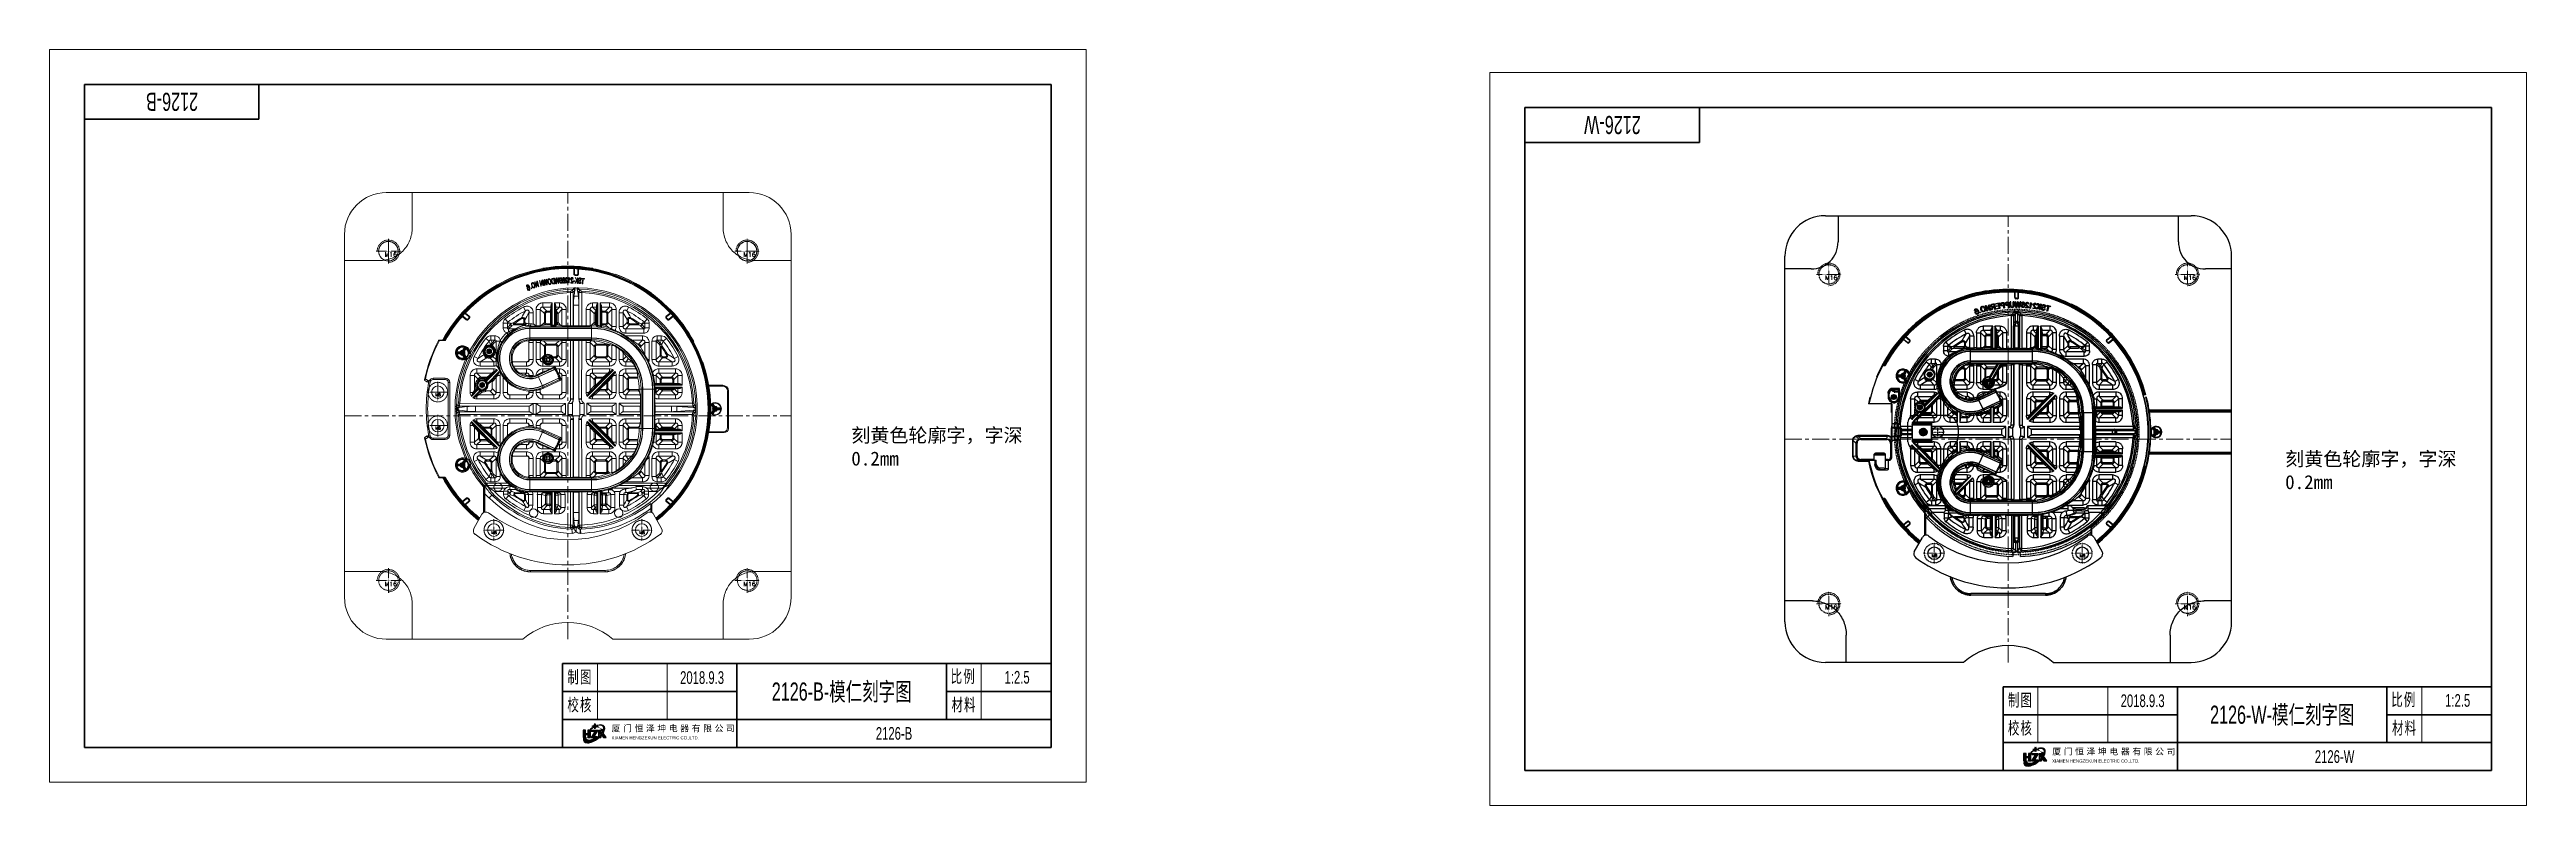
# Model space of a CAD drawing. Header units: millimetres. Extents: x 2432 to 4206, y 1282 to 1824.
import ezdxf
from ezdxf.enums import TextEntityAlignment as Align

# ---------------------------------------------------------------- set-up
doc = ezdxf.new("R2010")
doc.units = ezdxf.units.MM
doc.linetypes.add('CENTER', pattern=[0.6, 0.375, -0.075, 0.075, -0.075])
doc.linetypes.add('HIDDEN', pattern=[0.2, 0.1, -0.1])
doc.layers.add('21', color=7, linetype='Continuous')
for name, color, linetype, lineweight in [('core', 7, 'Continuous', 20), ('insert', 85, 'Continuous', 20), ('screw', 33, 'Continuous', 13), ('文字层', 3, 'Continuous', 18), ('粗实线层', 7, 'Continuous', 35), ('细实线层', 7, 'Continuous', 18)]:
    doc.layers.add(name, color=color, linetype=linetype, lineweight=lineweight)
doc.styles.get("Standard").update_dxf_attribs({"font": 'arial.ttf'})
doc.styles.add('TXT', font='txt.shx', dxfattribs={"bigfont": 'gbcbig.shx'})
doc.styles.add('标准', font='FSGB2312.ttf', dxfattribs={"width": 0.667})

msp = doc.modelspace()

# ---------------------------------------------------------------- texts
at = {"char_height": 10, "attachment_point": 1}
for insert in [(3006.4, 1552.6), (4033.6, 1535.7)]:
    msp.add_mtext_dynamic_manual_height_columns('{\\fSimSun|b0|i0|c134|p2;刻\\C2;黄色\\C256;轮廓字，字深0.2mm}', width=127.046, gutter_width=12.5, heights=[0], dxfattribs=dict(at, insert=insert))

# ---------------------------------------------------------------- blocks, each defined once
blk = doc.blocks.new('screw_m8_i')
at = {"layer": 'screw', "color": 1, "linetype": 'CENTER', "ltscale": 0.435384}
for p, q in [((-7.7, 0), (7.7, 0)), ((0, -7.7), (0, 7.7))]:
    blk.add_line(p, q, dxfattribs=at)
at = {"layer": 'screw', "color": 8, "linetype": 'HIDDEN', "ltscale": 0.435384}
blk.add_circle((0, 0), 7, dxfattribs=at)
at = {"layer": 'screw'}
blk.add_circle((0, 0), 4.5, dxfattribs=at)
at = {"layer": 'screw', "color": 6, "style": 'TXT'}
blk.add_text('M8', height=2.1, dxfattribs=at).set_placement((-1.82, -2.8))
blk = doc.blocks.new('insert_cir_3.5')
at = {"layer": 'insert'}
h = blk.add_hatch(dxfattribs=at)
h.set_pattern_fill('_ANSI31', color=123, scale=0.0875, angle=90, style=0)
h.set_pattern_definition([(135, (-3527.1127, 221.18007), (-0.196443103, -0.196443103), [])])
h.paths.add_polyline_path([(-1.75, 0, 1), (1.75, 0, 1)])
at = {"layer": 'insert', "color": 1, "linetype": 'CENTER', "ltscale": 0.108846}
for p, q in [((-1.925, 0), (1.925, 0)), ((0, -1.925), (0, 1.925))]:
    blk.add_line(p, q, dxfattribs=at)
at = {"layer": 'insert'}
blk.add_circle((0, 0), 1.75, dxfattribs=at)
blk = doc.blocks.new('screw_m16_g')
at = {"layer": 'screw', "color": 1, "linetype": 'CENTER', "ltscale": 0.497582}
for p, q in [((-8.8, 0), (8.8, 0)), ((0, -8.8), (0, 8.8))]:
    blk.add_line(p, q, dxfattribs=at)
at = {"layer": 'screw', "linetype": 'HIDDEN', "ltscale": 0.497582}
blk.add_circle((0, 0), 7, dxfattribs=at)
at = {"layer": 'screw', "color": 92, "linetype": 'HIDDEN', "ltscale": 0.497582}
blk.add_arc((0, 0), 8, 270, 180, dxfattribs=at)
at = {"layer": 'screw', "color": 6, "style": 'TXT'}
blk.add_text('M16', height=3.2, dxfattribs=at).set_placement((-2.72, -4))
blk = doc.blocks.new('insert_cir_5.5')
at = {"layer": 'insert'}
h = blk.add_hatch(dxfattribs=at)
h.set_pattern_fill('_ANSI31', color=123, scale=0.1375, angle=90)
h.set_pattern_definition([(135, (-2921.97936, -1672.8262), (-0.308696304, -0.308696304), [])])
h.paths.add_polyline_path([(-2.75, 0, 1), (2.75, 0, 1)])
at = {"layer": 'insert', "color": 1, "linetype": 'CENTER', "ltscale": 2.794}
for p, q in [((-3.025, 0), (3.025, 0)), ((0, -3.025), (0, 3.025))]:
    blk.add_line(p, q, dxfattribs=at)
at = {"layer": 'insert'}
blk.add_circle((0, 0), 2.75, dxfattribs=at)
blk = doc.blocks.new('A4图框')
at = {"layer": '粗实线层'}
for p, q in [((-138.5, 95), (-138.5, -95)), ((138.5, 95), (-138.5, 95)), ((-88.5, 95), (-88.5, 85)), ((138.5, -95), (138.5, 95)), ((-88.5, 85), (-138.5, 85)), ((-138.5, -95), (138.5, -95))]:
    blk.add_line(p, q, dxfattribs=at)
at = {"layer": '细实线层'}
for p, q in [((148.5, 105), (-148.5, 105)), ((-148.5, 105), (-148.5, -105)), ((148.5, -105), (148.5, 105)), ((-148.5, -105), (148.5, -105))]:
    blk.add_line(p, q, dxfattribs=at)
at = {"layer": '文字层', "style": '标准', "width": 0.667}
blk.add_attdef('图纸编号', text='', height=5.19, rotation=180, dxfattribs=at).set_placement((-113.41, 90), align=Align.MIDDLE_CENTER)
blk = doc.blocks.new('A4标题栏')
h = blk.add_hatch(color=3)
h.dxf.hatch_style = 1
h.paths.add_polyline_path([(-132, 4.92), (-132.71, 4.92), (-132.71, 4.01), (-133.41, 4.01), (-133.41, 4.92), (-134.11, 4.92), (-134.11, 2.82), (-133.41, 2.82), (-133.41, 3.73), (-132.71, 3.73), (-132.71, 2.82), (-132, 2.82)])
h.paths.add_polyline_path([(-129.9, 4.92), (-131.74, 4.92), (-131.74, 4.64), (-130.67, 4.64), (-131.83, 2.82), (-130.07, 2.82), (-130.07, 3.1), (-131.02, 3.1)])
h.paths.add_polyline_path([(-129.02, 4.92), (-129.67, 4.92), (-129.67, 2.82), (-129.02, 2.82)])
edge = h.paths.add_edge_path()
edge.add_ellipse((-130.95, 3.87), major_axis=(-2.89, -2.17), ratio=0.475526, start_angle=127.00841, end_angle=146.56856)
edge.add_line((-127.97, 4.92), (-128.25, 4.92))
edge.add_ellipse((-130.78, 4.22), major_axis=(-2.55, -1.75), ratio=0.462381, start_angle=113.418, end_angle=143.43614, ccw=False)
edge.add_line((-129.02, 3.83), (-128.29, 2.82))
edge.add_line((-128.29, 2.82), (-127.44, 2.82))
edge.add_line((-127.44, 2.82), (-128.39, 4.08))
h.paths.add_polyline_path([(-129.95, 6.08, -0.414214), (-130.71, 6.84, -0.414214), (-131.47, 6.08, -0.414214), (-130.71, 5.32, -0.414214)])
h = blk.add_hatch(color=3)
h.dxf.hatch_style = 1
edge = h.paths.add_edge_path()
edge.add_ellipse((-130.78, 4.22), major_axis=(-2.55, -1.75), ratio=0.462381, start_angle=259.98837, end_angle=277.02865, ccw=False)
edge.add_arc((-131.47, 5.32), 0.495, 47.08153, 59.7575)
edge.add_ellipse((-130.95, 3.87), major_axis=(-2.89, -2.17), ratio=0.475526, start_angle=255.32227, end_angle=271.80235)
edge.add_line((-132.07, 5.18), (-131.89, 5.18))
edge = h.paths.add_edge_path()
edge.add_ellipse((-130.95, 3.87), major_axis=(-2.89, -2.17), ratio=0.475526, start_angle=152.94994, end_angle=232.84606)
edge.add_arc((-129.74, 6.93), 0.709, 246.24684, 261.37189)
edge.add_ellipse((-130.78, 4.22), major_axis=(-2.55, -1.75), ratio=0.462381, start_angle=150.95045, end_angle=232.08671, ccw=False)
edge.add_line((-128.15, 5.18), (-127.9, 5.18))
edge = h.paths.add_edge_path()
edge.add_ellipse((-130.95, 3.87), major_axis=(-2.89, -2.17), ratio=0.475526, start_angle=330.93771, end_angle=453.81457)
edge.add_line((-129.73, 2.64), (-130.63, 2.64))
edge.add_ellipse((-130.78, 4.22), major_axis=(-2.55, -1.75), ratio=0.462381, start_angle=352.50097, end_angle=435.47814, ccw=False)
edge.add_line((-133.41, 2.64), (-133.98, 2.64))
h.paths.add_polyline_path([(-124.92, 1.33), (-97.75, 1.33), (-97.75, 2.79), (-124.92, 2.79)], flags=9)
h.paths.add_polyline_path([(-125.19, 3.38), (-97.3, 3.38), (-97.3, 6.3), (-125.19, 6.3)], flags=9)
at = {"color": 3}
for p, q in [((-133.41, 4.92), (-134.11, 4.92)), ((-134.11, 4.92), (-134.11, 2.82)), ((-134.11, 2.82), (-133.41, 2.82)), ((-133.41, 4.01), (-133.41, 4.92)), ((-133.41, 4.01), (-132.71, 4.01)), ((-133.41, 2.82), (-133.41, 3.73)), ((-133.41, 3.73), (-132.71, 3.73)), ((-132.71, 4.92), (-132.71, 4.01)), ((-132, 4.92), (-132.71, 4.92)), ((-132.71, 3.73), (-132.71, 2.82)), ((-132.71, 2.82), (-132, 2.82)), ((-132.07, 5.18), (-131.89, 5.18)), ((-132, 2.82), (-132, 4.92)), ((-130.67, 4.64), (-131.83, 2.82)), ((-131.83, 2.82), (-130.07, 2.82)), ((-131.74, 4.92), (-129.9, 4.92)), ((-131.74, 4.92), (-131.74, 4.64)), ((-131.74, 4.64), (-130.67, 4.64)), ((-129.9, 4.92), (-131.02, 3.1)), ((-131.02, 3.1), (-130.07, 3.1)), ((-130.07, 3.1), (-130.07, 2.82)), ((-129.67, 4.92), (-129.02, 4.92)), ((-129.67, 4.92), (-129.67, 2.82)), ((-129.67, 2.82), (-129.02, 2.82)), ((-129.02, 4.92), (-129.02, 2.82)), ((-129.02, 3.83), (-128.29, 2.82)), ((-127.44, 2.82), (-128.39, 4.08)), ((-128.29, 2.82), (-127.44, 2.82)), ((-128.25, 4.92), (-127.97, 4.92)), ((-128.15, 5.18), (-127.9, 5.18))]:
    blk.add_line(p, q, dxfattribs=at)
for points in [[(-133.41, 2.64), (-133.98, 2.64)], [(-129.73, 2.64), (-130.63, 2.64)]]:
    blk.add_lwpolyline(points, dxfattribs=at)
for centre, radius, start, end in [((-131.47, 6.84), 0.758, 270, 0), ((-131.47, 5.32), 0.758, 0, 90), ((-131.47, 5.32), 0.495, 47.08153, 59.7575), ((-129.95, 6.84), 0.758, 180, 270), ((-129.95, 5.32), 0.758, 90, 180), ((-129.74, 6.93), 0.709, 246.24684, 261.37189)]:
    blk.add_arc(centre, radius, start, end, dxfattribs=at)
for centre, major_axis, ratio, start_param, end_param in [((-130.95, 3.87), (-2.89, -2.17), 0.475526, 5.775953, 7.920559), ((-130.78, 4.22), (-2.55, -1.75), 0.462381, 6.152303, 7.600527), ((-130.95, 3.87), (-2.89, -2.17), 0.475526, 4.456214, 4.743846), ((-130.78, 4.22), (-2.55, -1.75), 0.462381, 4.537653, 4.835062), ((-130.95, 3.87), (-2.89, -2.17), 0.475526, 2.66948, 4.06393), ((-130.78, 4.22), (-2.55, -1.75), 0.462381, 2.634582, 4.050677), ((-130.78, 4.22), (-2.55, -1.75), 0.462381, 1.979518, 2.503433), ((-130.95, 3.87), (-2.89, -2.17), 0.475526, 2.216715, 2.558104)]:
    blk.add_ellipse(centre, major_axis=major_axis, ratio=ratio, start_param=start_param, end_param=end_param, dxfattribs=at)
at = {"layer": '粗实线层'}
for p, q in [((-140, 24), (-140, 0)), ((-140, 24), (0, 24)), ((-90, 24), (-90, 0)), ((-30, 24), (-30, 8)), ((0, 24), (0, 0)), ((0, 24), (0, 8)), ((-140, 16), (-90, 16)), ((-30, 16), (0, 16)), ((-140, 8), (0, 8)), ((-140, 0), (0, 0))]:
    blk.add_line(p, q, dxfattribs=at)
at = {"layer": '细实线层'}
for p, q in [((-130, 24), (-130, 8)), ((-110, 24), (-110, 8)), ((-20, 24), (-20, 8))]:
    blk.add_line(p, q, dxfattribs=at)
at = {"color": 3, "attachment_point": 1}
for s, insert, char_height in [('{\\f汉仪综艺体简|b0|i0|c134|p49;XIAMEN HENGZEKUN ELECTRIC CO.,LTD.}', (-125.93, 3.19), 0.9), ('{\\f汉仪综艺体简|b0|i0|c134|p49;\\T1.3;厦门恒泽坤电器有限公司}', (-125.9, 6.35), 1.8)]:
    blk.add_mtext_dynamic_manual_height_columns(s, width=1520, gutter_width=12.5, heights=[0], dxfattribs=dict(at, insert=insert, char_height=char_height))
at = {"layer": '文字层', "char_height": 3.597, "width": 18, "attachment_point": 5, "line_spacing_factor": 0.963108, "style": '标准'}
for s, insert in [('\\T1.1;制图', (-135, 20)), ('{\\T1.1;比例}', (-25.15, 20.14)), ('\\T1.1;校核', (-135, 12)), ('{\\T1.1;材料}', (-24.93, 12.02))]:
    blk.add_mtext(s, dxfattribs=dict(at, insert=insert))
at = {"layer": '文字层', "style": '标准', "width": 0.667}
for tag, height, p in [('制图签名', 3.63, (-120, 20)), ('制图日期', 3.63, (-100, 20)), ('图纸比例', 3.63, (-9.73, 20.09)), ('校核签名', 3.63, (-120, 12)), ('校核日期', 3.63, (-100, 12)), ('图纸名称', 5.19, (-60, 16)), ('材料', 3.63, (-9.94, 12.38)), ('图纸编号', 3.63, (-45, 4))]:
    blk.add_attdef(tag, text='', height=height, dxfattribs=at).set_placement(p, align=Align.MIDDLE_CENTER)

# ---------------------------------------------------------------- linework, layer by layer
at = {"color": 6}
for p, q in [((3768.3, 1561.9), (3790.3, 1561.9)), ((3763.3, 1542.9), (3763.3, 1556.9)), ((3799.3, 1552.9), (3799.3, 1546.9)), ((3768.3, 1537.9), (3790.3, 1537.9))]:
    msp.add_line(p, q, dxfattribs=at)
at = {"color": 1, "linetype": 'CENTER', "ltscale": 0.248791}
for p, q in [((3780.4, 1549.9), (3789.2, 1549.9)), ((3784.8, 1545.5), (3784.8, 1554.3))]:
    msp.add_line(p, q, dxfattribs=at)
for centre, radius in [((3774.3, 1549.9), 2.75), ((3784.8, 1549.9), 4)]:
    msp.add_circle(centre, radius)
at = {"color": 6}
for centre, radius, start, end in [((3768.3, 1556.9), 5, 90, 180), ((3790.3, 1552.9), 9, 0, 90), ((3790.3, 1546.9), 9, 270, 0), ((3768.3, 1542.9), 5, 180, 270)]:
    msp.add_arc(centre, radius, start, end, dxfattribs=at)
at = {"layer": '21', "color": 7, "linetype": 'Continuous'}
for p, q in [((3704.2, 1704.9), (3966.2, 1704.9)), ((3713.3, 1704.9), (3713.3, 1686.1)), ((3957.2, 1686.1), (3957.2, 1704.9)), ((3675.2, 1413.9), (3675.2, 1675.9)), ((3995.2, 1413.9), (3995.2, 1675.9)), ((3694, 1666.8), (3675.2, 1666.8)), ((3995.2, 1666.8), (3976.5, 1666.8)), ((3837.2, 1634.3), (3837.2, 1633.3)), ((3837.2, 1633.3), (3837.2, 1609.3)), ((3839.2, 1635.5), (3839.2, 1635.6)), ((3840.2, 1634.6), (3839.2, 1633.5)), ((3839.2, 1627.5), (3839.2, 1633.5)), ((3839.5, 1635.7), (3839.5, 1636.7)), ((3839.9, 1650), (3839.9, 1650)), ((3839.9, 1646.2), (3839.9, 1650)), ((3839.9, 1646.2), (3839.9, 1646.2)), ((3840.2, 1646.2), (3839.9, 1646.2)), ((3840.2, 1646.2), (3840.2, 1650)), ((3840.2, 1634.6), (3840.2, 1629.1)), ((3840.6, 1645.4), (3840.7, 1645.4)), ((3840.7, 1645.4), (3840.7, 1645.7)), ((3840.8, 1635.7), (3840.9, 1636.5)), ((3841.6, 1635.7), (3841.5, 1636.5)), ((3841.8, 1635.7), (3841.6, 1636.5)), ((3841.7, 1645.7), (3841.7, 1645.4)), ((3841.7, 1645.4), (3841.7, 1645.4)), ((3842.2, 1649.9), (3842.2, 1646.1)), ((3842.5, 1646.1), (3842.2, 1646.1)), ((3842.2, 1629.1), (3842.2, 1634.6)), ((3843.2, 1633.5), (3842.2, 1634.6)), ((3842.5, 1646.1), (3842.5, 1649.9)), ((3842.5, 1649.9), (3842.5, 1649.9)), ((3842.5, 1646.1), (3842.5, 1646.1)), ((3842.9, 1635.7), (3842.9, 1636.7)), ((3843.2, 1635.6), (3843.2, 1635.5)), ((3843.2, 1633.5), (3843.2, 1627.5)), ((3845.2, 1633.3), (3845.3, 1634.3)), ((3845.2, 1609.3), (3845.2, 1633.3)), ((3760.1, 1616.3), (3760.1, 1616.3)), ((3763, 1613.8), (3760.1, 1616.3)), ((3760.3, 1616.5), (3763.2, 1614.1)), ((3764.5, 1615.5), (3761.6, 1618)), ((3764.7, 1615.8), (3761.8, 1618.2)), ((3764.7, 1615.8), (3764.5, 1615.5)), ((3764.5, 1614.9), (3764.7, 1614.7)), ((3764.7, 1615.8), (3764.7, 1615.8)), ((3802.4, 1614.6), (3802, 1615.2)), ((3803.6, 1622.9), (3805, 1620.2)), ((3807.5, 1618.7), (3807.5, 1610.4)), ((3810.5, 1618.7), (3807.5, 1618.7)), ((3810.5, 1618.7), (3810.5, 1609.3)), ((3812.5, 1621), (3812.5, 1610.2)), ((3812.5, 1621), (3815.6, 1621)), ((3815.6, 1610.4), (3815.6, 1621)), ((3818.5, 1618.2), (3815.6, 1621)), ((3817.3, 1625.8), (3817.3, 1622.8)), ((3824.1, 1625.8), (3817.3, 1625.8)), ((3817.3, 1622.8), (3820.2, 1619.9)), ((3817.3, 1622.8), (3823.1, 1622.8)), ((3818.5, 1618.2), (3818.5, 1611.8)), ((3819.2, 1618.2), (3818.5, 1618.2)), ((3819.2, 1611.8), (3819.2, 1618.2)), ((3820.1, 1619.1), (3823.4, 1619.1)), ((3820.2, 1619.1), (3820.2, 1619.9)), ((3822.9, 1619.9), (3820.2, 1619.9)), ((3822.9, 1619.9), (3823.1, 1622.8)), ((3822.8, 1619.1), (3822.8, 1610.9)), ((3823.6, 1622.3), (3823.4, 1619.4)), ((3823.4, 1610.9), (3823.4, 1619.1)), ((3823.6, 1623.3), (3823.6, 1609.9)), ((3824.1, 1609.3), (3824.1, 1625.8)), ((3825.7, 1625.8), (3825.7, 1609.3)), ((3829.4, 1625.8), (3825.7, 1625.8)), ((3826.2, 1609.9), (3826.2, 1623.3)), ((3826.4, 1619.8), (3826.2, 1622.3)), ((3826.4, 1619), (3826.4, 1611)), ((3826.4, 1619), (3826.9, 1619)), ((3826.7, 1622.8), (3826.9, 1620.3)), ((3826.7, 1622.8), (3829.4, 1622.8)), ((3826.9, 1620.3), (3829.4, 1622.8)), ((3826.9, 1611), (3826.9, 1619)), ((3827.4, 1618.2), (3827.4, 1611.8)), ((3827.4, 1618.2), (3828.2, 1618.2)), ((3831.1, 1621), (3828.2, 1618.2)), ((3828.2, 1611.8), (3828.2, 1618.2)), ((3829.4, 1625.8), (3829.4, 1622.8)), ((3831.1, 1621), (3831.1, 1610)), ((3834.1, 1621), (3831.1, 1621)), ((3834.1, 1609.3), (3834.1, 1621)), ((3839.1, 1609.9), (3839.1, 1625.9)), ((3839.1, 1625.9), (3843.3, 1625.9)), ((3839.6, 1628.9), (3840.2, 1629.1)), ((3840, 1609.5), (3840, 1625.9)), ((3842.2, 1629.1), (3840.2, 1629.1)), ((3841.2, 1628.1), (3840.6, 1627.9)), ((3841.8, 1627.9), (3840.6, 1627.9)), ((3841.8, 1627.9), (3841.2, 1628.1)), ((3842.2, 1629.1), (3842.8, 1628.9)), ((3842.4, 1625.9), (3842.4, 1609.5)), ((3843.3, 1625.9), (3843.3, 1609.9)), ((3848.3, 1621), (3848.3, 1609.3)), ((3848.3, 1621), (3851.4, 1621)), ((3851.4, 1610), (3851.4, 1621)), ((3854.2, 1618.2), (3851.4, 1621)), ((3853.1, 1625.8), (3853.1, 1622.8)), ((3856.8, 1625.8), (3853.1, 1625.8)), ((3853.1, 1622.8), (3855.5, 1620.3)), ((3853.1, 1622.8), (3855.7, 1622.8)), ((3854.2, 1618.2), (3854.2, 1611.8)), ((3855, 1618.2), (3854.2, 1618.2)), ((3855, 1611.8), (3855, 1618.2)), ((3855.5, 1620.3), (3855.7, 1622.8)), ((3855.5, 1619), (3855.5, 1611)), ((3855.5, 1619), (3856, 1619)), ((3856, 1611), (3856, 1619)), ((3856.2, 1622.3), (3856.1, 1619.8)), ((3856.3, 1623.3), (3856.3, 1609.8)), ((3856.8, 1609.6), (3856.8, 1625.8)), ((3858.3, 1625.8), (3858.3, 1609.4)), ((3865.1, 1625.8), (3858.3, 1625.8)), ((3858.8, 1609.3), (3858.8, 1623.3)), ((3859.1, 1619.4), (3858.9, 1622.3)), ((3859.1, 1619.1), (3859.1, 1610.9)), ((3859.1, 1619.1), (3862.3, 1619.1)), ((3859.4, 1622.8), (3859.6, 1619.9)), ((3859.4, 1622.8), (3865.1, 1622.8)), ((3862.3, 1619.9), (3859.6, 1619.9)), ((3859.6, 1610.9), (3859.6, 1619.1)), ((3862.3, 1619.9), (3865.1, 1622.8)), ((3862.3, 1619.1), (3862.3, 1619.9)), ((3863.2, 1618.2), (3863.2, 1611.8)), ((3863.2, 1618.2), (3864, 1618.2)), ((3866.9, 1621), (3864, 1618.2)), ((3864, 1611.8), (3864, 1618.2)), ((3865.1, 1625.8), (3865.1, 1622.8)), ((3866.9, 1621), (3866.9, 1609)), ((3869.9, 1621), (3866.9, 1621)), ((3869.9, 1609), (3869.9, 1621)), ((3871.9, 1618.7), (3871.9, 1609)), ((3871.9, 1618.7), (3875, 1618.7)), ((3875, 1609), (3875, 1618.7)), ((3877.5, 1620.2), (3878.9, 1622.9)), ((3880, 1614.6), (3880.4, 1615.2)), ((3905.7, 1615.8), (3908.6, 1618.2)), ((3908.6, 1618.2), (3905.7, 1615.8)), ((3905.7, 1615.8), (3905.7, 1615.8)), ((3905.9, 1615.5), (3905.7, 1615.8)), ((3905.7, 1614.7), (3905.9, 1614.9)), ((3908.8, 1618), (3905.9, 1615.5)), ((3907.2, 1614.1), (3910.1, 1616.6)), ((3907.4, 1613.9), (3910.3, 1616.3)), ((3910.3, 1616.3), (3907.4, 1613.9)), ((3908.6, 1618.2), (3908.6, 1618.2)), ((3910.3, 1616.3), (3910.3, 1616.3)), ((3745.1, 1598), (3745.2, 1598.1)), ((3745.2, 1598.1), (3745.5, 1598.1)), ((3745.4, 1597.6), (3747, 1597.6)), ((3745.5, 1598.1), (3745.8, 1598.1)), ((3745.5, 1597.6), (3746.8, 1597.6)), ((3746.5, 1598.1), (3745.8, 1598.1)), ((3747, 1597.6), (3746.8, 1597.6)), ((3763.2, 1614.1), (3763, 1613.8)), ((3763, 1613.8), (3763, 1613.8)), ((3764.1, 1613.9), (3763.8, 1614.1)), ((3764.1, 1613.9), (3764.1, 1613.9)), ((3764.7, 1614.7), (3764.8, 1614.7)), ((3776.4, 1600.3), (3778.8, 1598.5)), ((3780.2, 1599.1), (3780.2, 1602.2)), ((3783.1, 1602.2), (3780.2, 1602.2)), ((3780.2, 1599.1), (3781.1, 1597.2)), ((3780.2, 1599.1), (3783.1, 1599.1)), ((3781.1, 1597.2), (3783.1, 1599.1)), ((3783.8, 1598.4), (3781.9, 1596.4)), ((3783.1, 1599.1), (3783.1, 1602.2)), ((3783.8, 1598.4), (3783.8, 1585.4)), ((3783.8, 1598.4), (3786.9, 1598.4)), ((3786.9, 1597.6), (3786.9, 1598.4)), ((3787.7, 1597.2), (3786.9, 1597.6)), ((3788.9, 1611.4), (3788.9, 1608)), ((3788.9, 1611.4), (3792, 1611.4)), ((3792, 1608), (3788.9, 1608)), ((3790.4, 1614.4), (3792.3, 1612)), ((3792, 1608), (3792, 1611.4)), ((3792, 1608), (3794.2, 1610.3)), ((3792.2, 1604.3), (3792.8, 1603.6)), ((3795, 1609.5), (3792.7, 1607.3)), ((3792.7, 1604.6), (3792.7, 1607.3)), ((3797.8, 1607.3), (3792.7, 1607.3)), ((3796.8, 1610.9), (3796.3, 1611.5)), ((3796.8, 1610.1), (3796.8, 1610.9)), ((3802.9, 1610.9), (3796.8, 1610.9)), ((3796.8, 1610.1), (3802.9, 1610.1)), ((3802.9, 1610.9), (3802.9, 1610.1)), ((3803.4, 1609.6), (3802.9, 1610.1)), ((3802.9, 1596.3), (3804.6, 1598)), ((3803.8, 1613.8), (3803.8, 1611.8)), ((3803.8, 1613.8), (3804.6, 1613.8)), ((3803.8, 1611.8), (3804.6, 1611.8)), ((3804.6, 1611.8), (3804.6, 1613.8)), ((3804.6, 1611.8), (3805.9, 1610.6)), ((3807.5, 1597.4), (3804.6, 1594.6)), ((3807.5, 1597.4), (3807.5, 1585.4)), ((3807.5, 1597.4), (3810.5, 1597.4)), ((3808.1, 1599), (3808.1, 1609.3)), ((3852.3, 1608.7), (3808.1, 1608.7)), ((3808.1, 1607.7), (3852.3, 1607.7)), ((3852.3, 1607.6), (3808.1, 1607.6)), ((3808.1, 1600.7), (3852.3, 1600.7)), ((3852.3, 1600.6), (3808.1, 1600.6)), ((3808.1, 1599.6), (3852.3, 1599.6)), ((3812.5, 1610.2), (3810.5, 1610.2)), ((3810.5, 1609.3), (3812.5, 1609.3)), ((3812.6, 1599), (3810.5, 1599)), ((3810.5, 1598.1), (3810.5, 1599)), ((3810.5, 1598.1), (3812.6, 1598.1)), ((3810.5, 1585.4), (3810.5, 1597.4)), ((3812.5, 1610.2), (3812.5, 1609.3)), ((3812.5, 1597.4), (3812.5, 1585.4)), ((3812.5, 1597.4), (3815.6, 1597.4)), ((3812.6, 1598.1), (3812.6, 1599)), ((3815.6, 1610.4), (3817.4, 1610.8)), ((3815.6, 1585.4), (3815.6, 1597.4)), ((3818.5, 1594.6), (3815.6, 1597.4)), ((3818.3, 1609.9), (3816.4, 1609.5)), ((3817.4, 1610.8), (3818.5, 1611.8)), ((3817.8, 1598.7), (3817.8, 1598.7)), ((3817.8, 1598.7), (3820.2, 1596.3)), ((3817.8, 1598.7), (3827.4, 1598.7)), ((3827.4, 1598.7), (3817.8, 1598.7)), ((3819.2, 1611.8), (3818.5, 1611.8)), ((3820.2, 1610.9), (3820.2, 1610.2)), ((3823.4, 1610.9), (3820.2, 1610.9)), ((3820.2, 1610.2), (3822.8, 1610.2)), ((3827.7, 1598.9), (3821.6, 1588.5)), ((3828.3, 1599), (3822.1, 1588.4)), ((3823.1, 1609.4), (3822.8, 1610.2)), ((3823.4, 1610.7), (3823.6, 1609.9)), ((3823.5, 1587.6), (3830, 1599)), ((3823.8, 1587.2), (3830.6, 1598.9)), ((3825.7, 1609.8), (3824.1, 1609.8)), ((3824.1, 1609.3), (3825.7, 1609.3)), ((3827.4, 1598.7), (3825.8, 1596.3)), ((3826.2, 1609.9), (3826.4, 1610.7)), ((3826.4, 1611), (3826.9, 1611)), ((3826.4, 1610.7), (3826.4, 1610.7)), ((3826.9, 1610.2), (3826.7, 1609.4)), ((3827.4, 1611.8), (3828.2, 1611.8)), ((3827.7, 1598.9), (3827.4, 1598.7)), ((3828.2, 1611.8), (3829.7, 1610.3)), ((3828.3, 1599), (3830, 1599)), ((3831.1, 1597.4), (3828.5, 1594.9)), ((3830.6, 1609.5), (3829.3, 1609.8)), ((3829.7, 1610.3), (3831.1, 1610)), ((3830.6, 1598.9), (3830.6, 1598.9)), ((3831.1, 1597.4), (3831.1, 1585.4)), ((3831.1, 1597.4), (3834.1, 1597.4)), ((3837.2, 1609.8), (3834.1, 1609.8)), ((3834.1, 1609.3), (3837.2, 1609.3)), ((3834.1, 1598.1), (3834.1, 1599)), ((3837.2, 1599), (3834.1, 1599)), ((3834.1, 1598.1), (3837.2, 1598.1)), ((3834.1, 1585.4), (3834.1, 1597.4)), ((3837.2, 1599), (3837.2, 1557.1)), ((3839.2, 1597.9), (3839.2, 1554.8)), ((3839.2, 1554.9), (3839.2, 1597.9)), ((3839.2, 1597.9), (3839.2, 1597.9)), ((3842.4, 1610), (3840, 1610)), ((3840, 1609.5), (3842.4, 1609.5)), ((3840.2, 1598.8), (3840.1, 1598.8)), ((3842.2, 1598.8), (3840.2, 1598.8)), ((3842.3, 1598.8), (3842.2, 1598.8)), ((3843.2, 1597.9), (3843.2, 1597.9)), ((3843.2, 1597.9), (3843.2, 1554.8)), ((3843.3, 1554.9), (3843.2, 1597.9)), ((3848.3, 1609.8), (3845.2, 1609.8)), ((3845.2, 1609.3), (3848.3, 1609.3)), ((3845.2, 1599), (3845.2, 1554.9)), ((3848.4, 1599), (3845.2, 1599)), ((3845.2, 1598.1), (3848.4, 1598.1)), ((3848.3, 1597.4), (3848.3, 1585.4)), ((3848.3, 1597.4), (3851.4, 1597.4)), ((3848.4, 1598.1), (3848.4, 1599)), ((3851.4, 1610), (3851.8, 1610.1)), ((3851.4, 1585.4), (3851.4, 1597.4)), ((3854.2, 1594.6), (3851.4, 1597.4)), ((3852.3, 1609.6), (3851.8, 1609.5)), ((3852.3, 1609.6), (3852.3, 1598.8)), ((3852.7, 1610.3), (3854.2, 1611.8)), ((3853.6, 1598.6), (3855.9, 1596.3)), ((3855, 1611.8), (3854.2, 1611.8)), ((3855.5, 1611), (3856, 1611)), ((3855.7, 1609.3), (3855.5, 1610)), ((3856, 1610.5), (3856.3, 1609.8)), ((3856.7, 1609.1), (3856.8, 1609.6)), ((3858.3, 1609.4), (3858.2, 1608.9)), ((3858.8, 1609.3), (3859, 1609.9)), ((3859, 1609.9), (3859.1, 1610.6)), ((3862.3, 1610.9), (3859.1, 1610.9)), ((3859.5, 1609.5), (3859.2, 1608.8)), ((3859.5, 1609.4), (3859.6, 1610.1)), ((3859.6, 1610.1), (3862.3, 1610.1)), ((3862.3, 1610.9), (3862.3, 1610.1)), ((3864.3, 1608.1), (3862.3, 1610.1)), ((3863.2, 1611.8), (3864, 1611.8)), ((3864, 1611.8), (3866.9, 1609)), ((3869.9, 1609), (3866.9, 1609)), ((3871.9, 1609), (3875, 1609)), ((3875, 1609), (3877.9, 1611.8)), ((3879.6, 1610.1), (3876.7, 1607.3)), ((3876.7, 1604.2), (3876.7, 1607.3)), ((3889.7, 1607.3), (3876.7, 1607.3)), ((3876.7, 1604.2), (3889.7, 1604.2)), ((3888.8, 1602.2), (3876.7, 1602.2)), ((3877.9, 1613.8), (3877.9, 1611.8)), ((3878.6, 1613.8), (3877.9, 1613.8)), ((3878.6, 1611.8), (3877.9, 1611.8)), ((3878.6, 1611.8), (3878.6, 1613.8)), ((3879.6, 1610.9), (3879.6, 1610.1)), ((3885.6, 1610.9), (3879.6, 1610.9)), ((3879.6, 1610.1), (3885.6, 1610.1)), ((3881.2, 1599.1), (3888.8, 1599.1)), ((3885.6, 1610.9), (3886.1, 1611.5)), ((3885.6, 1610.9), (3885.6, 1610.1)), ((3885.9, 1596.3), (3888.8, 1599.1)), ((3889.7, 1607.3), (3887.4, 1609.5)), ((3890.5, 1597.4), (3887.6, 1594.6)), ((3888.2, 1610.3), (3890.5, 1608)), ((3888.8, 1602.2), (3888.8, 1599.1)), ((3889.7, 1604.2), (3889.7, 1607.3)), ((3892.1, 1614.4), (3890.2, 1612)), ((3890.5, 1611.4), (3890.5, 1608)), ((3893.5, 1611.4), (3890.5, 1611.4)), ((3893.5, 1608), (3890.5, 1608)), ((3890.5, 1597.4), (3890.5, 1588.8)), ((3893.5, 1597.4), (3890.5, 1597.4)), ((3893.5, 1608), (3893.5, 1611.4)), ((3893.5, 1585.4), (3893.5, 1597.4)), ((3895.6, 1598.4), (3895.6, 1585.4)), ((3895.6, 1598.4), (3898.6, 1598.4)), ((3898.6, 1585.4), (3898.6, 1598.4)), ((3900.6, 1596.4), (3898.6, 1598.4)), ((3899.4, 1599.1), (3899.4, 1602.2)), ((3902.3, 1602.2), (3899.4, 1602.2)), ((3899.4, 1599.1), (3902.3, 1599.1)), ((3899.4, 1599.1), (3901.3, 1597.2)), ((3901.3, 1597.2), (3902.3, 1599.1)), ((3902.3, 1599.1), (3902.3, 1602.2)), ((3903.6, 1598.5), (3906, 1600.3)), ((3905.6, 1614.7), (3905.7, 1614.7)), ((3906.6, 1614.2), (3906.3, 1614)), ((3906.3, 1614), (3906.3, 1613.9)), ((3907.4, 1613.9), (3907.2, 1614.1)), ((3907.4, 1613.9), (3907.4, 1613.9)), ((3914.5, 1614.3), (3914.5, 1614.3)), ((3751, 1581.2), (3751, 1581.1)), ((3756.8, 1581.2), (3751, 1581.2)), ((3751.1, 1581), (3751, 1581.2)), ((3751.1, 1581), (3751, 1581)), ((3751.2, 1580.9), (3751.9, 1580.6)), ((3751.2, 1580.9), (3756.8, 1580.9)), ((3751.9, 1580.3), (3756.8, 1580.2)), ((3751.9, 1580.2), (3751.9, 1579.9)), ((3753.4, 1579.9), (3751.9, 1579.9)), ((3752.2, 1579.9), (3752.2, 1580.3)), ((3752.2, 1580.3), (3752.2, 1580.2)), ((3752.2, 1579.9), (3752.2, 1579.9)), ((3752.5, 1580.6), (3752.5, 1580.5)), ((3752.5, 1579.3), (3752.5, 1580.5)), ((3756.4, 1580.5), (3752.5, 1580.5)), ((3752.5, 1579.6), (3752.5, 1579.6)), ((3753.4, 1579.6), (3752.5, 1579.6)), ((3752.5, 1579.3), (3754, 1579.3)), ((3753.4, 1579.9), (3753.4, 1579)), ((3753.4, 1579.6), (3753.4, 1579.6)), ((3753.7, 1579), (3753.7, 1579.3)), ((3753.7, 1579.3), (3753.7, 1579.3)), ((3754, 1578.4), (3754, 1579.3)), ((3755.3, 1590.4), (3755.3, 1590.3)), ((3755.3, 1590.3), (3758.1, 1590.3)), ((3755.3, 1589.9), (3755.3, 1589.8)), ((3758.1, 1589.9), (3755.3, 1589.9)), ((3755.6, 1590.3), (3755.6, 1590.6)), ((3758.1, 1590.6), (3755.6, 1590.6)), ((3758.2, 1590.6), (3755.6, 1590.6)), ((3755.6, 1589.9), (3755.6, 1589.6)), ((3755.6, 1589.6), (3758.1, 1589.6)), ((3755.6, 1589.5), (3758.2, 1589.5)), ((3756.4, 1580.5), (3756.8, 1580.9)), ((3756.4, 1580.5), (3756.4, 1578.8)), ((3756.8, 1581.2), (3756.8, 1580.9)), ((3757.1, 1580.6), (3756.8, 1580.2)), ((3756.8, 1579), (3756.8, 1580.2)), ((3757.1, 1580.6), (3757.1, 1575)), ((3757.1, 1580.6), (3757.4, 1580.6)), ((3757.4, 1575), (3757.4, 1580.6)), ((3760.2, 1591.8), (3761.4, 1594)), ((3761.5, 1594), (3760.2, 1591.8)), ((3761.4, 1586.1), (3760.2, 1588.4)), ((3760.5, 1591.7), (3761.9, 1594.1)), ((3760.5, 1588.5), (3761.6, 1586.5)), ((3762.3, 1593.9), (3760.9, 1591.5)), ((3761.8, 1587), (3760.9, 1588.7)), ((3761.1, 1591.3), (3762.4, 1593.5)), ((3762.4, 1593.5), (3761.1, 1591.2)), ((3761.1, 1588.9), (3762, 1587.4)), ((3761.7, 1593.9), (3761.5, 1594)), ((3761.9, 1594.1), (3761.8, 1594.2)), ((3762.4, 1593.5), (3762.1, 1593.6)), ((3762.3, 1593.9), (3762.3, 1593.9)), ((3770.9, 1586.1), (3768.2, 1587.5)), ((3772.4, 1580.6), (3772.4, 1583.6)), ((3782.1, 1583.6), (3772.4, 1583.6)), ((3772.4, 1580.6), (3782.1, 1580.6)), ((3777.3, 1587.3), (3777.3, 1586.5)), ((3777.6, 1587.3), (3777.3, 1587.3)), ((3777.3, 1586.5), (3779.3, 1586.5)), ((3779.3, 1587.1), (3779.3, 1586.5)), ((3782.1, 1583.6), (3779.3, 1586.5)), ((3780, 1595.9), (3780, 1596)), ((3781.3, 1587.9), (3783.8, 1585.4)), ((3782.1, 1583.6), (3782.1, 1580.6)), ((3783.8, 1585.4), (3784.5, 1585.4)), ((3784.4, 1581.2), (3785.3, 1581.4)), ((3805.7, 1583.6), (3796.4, 1583.6)), ((3796.5, 1580.2), (3797.3, 1580.6)), ((3797, 1586.5), (3797, 1587.3)), ((3802.9, 1587.3), (3797, 1587.3)), ((3802.9, 1586.5), (3797, 1586.5)), ((3797.3, 1580.6), (3805.7, 1580.6)), ((3802.1, 1595.5), (3802.1, 1596.3)), ((3802.9, 1596.3), (3802.1, 1596.3)), ((3802.1, 1595.5), (3802.9, 1595.5)), ((3802.9, 1595.5), (3802.9, 1596.3)), ((3802.9, 1587.3), (3802.9, 1586.5)), ((3805.7, 1583.6), (3802.9, 1586.5)), ((3803.8, 1594.6), (3803.8, 1588.2)), ((3803.8, 1594.6), (3804.6, 1594.6)), ((3803.8, 1588.2), (3804.6, 1588.2)), ((3804.6, 1588.2), (3804.6, 1594.6)), ((3804.6, 1588.2), (3807.5, 1585.4)), ((3805.7, 1580.6), (3805.7, 1583.6)), ((3810.5, 1585.4), (3807.5, 1585.4)), ((3812.5, 1585.4), (3815.6, 1585.4)), ((3825.7, 1579.4), (3813.8, 1573.8)), ((3815.6, 1585.4), (3817.2, 1587)), ((3817.4, 1583.7), (3817.3, 1583.6)), ((3817.3, 1580.6), (3817.3, 1583.6)), ((3817.4, 1583.6), (3817.3, 1583.6)), ((3817.3, 1580.6), (3824.8, 1580.6)), ((3817.7, 1583.9), (3817.7, 1584)), ((3818.5, 1594.6), (3818.5, 1588.7)), ((3819.2, 1594.6), (3818.5, 1594.6)), ((3819.2, 1588.9), (3819.2, 1594.6)), ((3819.2, 1588.9), (3819.3, 1588.7)), ((3820.1, 1595.5), (3825.4, 1595.5)), ((3820.2, 1595.5), (3820.2, 1596.3)), ((3825.8, 1596.3), (3820.2, 1596.3)), ((3820.4, 1578.6), (3824.8, 1580.6)), ((3820.8, 1577.7), (3825.2, 1579.7)), ((3821.6, 1589.1), (3821.6, 1588.5)), ((3821.8, 1589.3), (3825.4, 1595.5)), ((3823.8, 1587.2), (3824.3, 1587.5)), ((3827.4, 1592.9), (3824.5, 1587.8)), ((3824.8, 1587.3), (3824.6, 1587.1)), ((3826.5, 1587.3), (3824.8, 1587.3)), ((3829.4, 1583.6), (3824.8, 1583.6)), ((3824.8, 1580.6), (3825.2, 1579.7)), ((3825.1, 1586.5), (3826.5, 1586.5)), ((3826.1, 1580.2), (3825.7, 1579.4)), ((3825.8, 1580.9), (3826.9, 1578.6)), ((3826.5, 1587.3), (3826.5, 1586.5)), ((3829.4, 1583.6), (3826.5, 1586.5)), ((3827.4, 1592.9), (3827.4, 1588.2)), ((3827.4, 1588.2), (3828.2, 1588.2)), ((3828.2, 1594.3), (3828.5, 1594.9)), ((3828.2, 1588.2), (3828.2, 1594.3)), ((3828.2, 1588.2), (3831.1, 1585.4)), ((3829.4, 1582.3), (3829.4, 1583.6)), ((3834.1, 1585.4), (3831.1, 1585.4)), ((3848.3, 1585.4), (3851.4, 1585.4)), ((3851.4, 1585.4), (3854.2, 1588.2)), ((3855.9, 1586.5), (3853.1, 1583.6)), ((3853.1, 1580.6), (3853.1, 1583.6)), ((3865.1, 1583.6), (3853.1, 1583.6)), ((3853.1, 1580.6), (3865.1, 1580.6)), ((3854.2, 1594.6), (3854.2, 1588.2)), ((3855, 1594.6), (3854.2, 1594.6)), ((3855, 1588.2), (3854.2, 1588.2)), ((3855, 1588.2), (3855, 1594.6)), ((3855.9, 1595.5), (3855.9, 1596.3)), ((3862.3, 1596.3), (3855.9, 1596.3)), ((3855.9, 1595.5), (3862.3, 1595.5)), ((3855.9, 1587.3), (3855.9, 1586.5)), ((3862.3, 1587.3), (3855.9, 1587.3)), ((3855.9, 1586.5), (3862.3, 1586.5)), ((3862.3, 1596.3), (3862.6, 1596.5)), ((3862.3, 1595.5), (3862.3, 1596.3)), ((3862.3, 1587.3), (3862.3, 1586.5)), ((3865.1, 1583.6), (3862.3, 1586.5)), ((3863.2, 1594.6), (3863.2, 1588.2)), ((3863.2, 1594.6), (3864, 1594.6)), ((3863.2, 1588.2), (3864, 1588.2)), ((3864.7, 1595.3), (3864, 1594.6)), ((3864, 1588.2), (3864, 1594.6)), ((3864, 1588.2), (3866.9, 1585.4)), ((3865.1, 1580.6), (3865.1, 1583.6)), ((3866.9, 1595), (3866.9, 1585.4)), ((3869.9, 1585.4), (3866.9, 1585.4)), ((3869.9, 1593.2), (3870.4, 1594)), ((3869.9, 1585.4), (3869.9, 1593.2)), ((3871.9, 1591.9), (3872.5, 1592.6)), ((3871.9, 1591.9), (3871.9, 1585.4)), ((3871.9, 1585.4), (3875, 1585.4)), ((3875, 1585.4), (3875, 1588.3)), ((3875, 1585.4), (3876.2, 1586.6)), ((3877.9, 1584.8), (3876.7, 1583.6)), ((3876.7, 1580.6), (3876.7, 1583.6)), ((3879.2, 1583.6), (3876.7, 1583.6)), ((3876.7, 1580.6), (3882.1, 1580.6)), ((3882.1, 1580.6), (3882.9, 1581.1)), ((3885.9, 1596.3), (3885.3, 1596.3)), ((3885.9, 1595.7), (3885.9, 1596.3)), ((3887, 1594.6), (3887.6, 1594.6)), ((3887.6, 1593.8), (3887.6, 1594.6)), ((3893.5, 1585.4), (3892.3, 1585.4)), ((3898.6, 1585.4), (3895.6, 1585.4)), ((3898.6, 1585.4), (3901.5, 1588.2)), ((3903.2, 1586.5), (3900.3, 1583.6)), ((3900.3, 1583.6), (3900.3, 1580.6)), ((3910, 1583.6), (3900.3, 1583.6)), ((3900.3, 1580.6), (3910, 1580.6)), ((3901.5, 1594.3), (3901.5, 1588.2)), ((3902.2, 1588.2), (3901.5, 1588.2)), ((3902.2, 1594.3), (3902.8, 1594.8)), ((3902.2, 1588.2), (3902.2, 1594.3)), ((3903.2, 1587.3), (3903.2, 1586.5)), ((3905.1, 1587.3), (3903.2, 1587.3)), ((3903.2, 1586.5), (3905.1, 1586.5)), ((3905.1, 1587.3), (3905.1, 1586.5)), ((3905.9, 1588.7), (3906.6, 1589.1)), ((3910, 1583.6), (3910, 1580.6)), ((3914.2, 1587.5), (3911.5, 1586.1)), ((3751.3, 1570.2), (3735.1, 1570.2)), ((3751.3, 1570.2), (3735.4, 1570.2)), ((3749.1, 1577.8), (3749.1, 1575)), ((3749.1, 1577.8), (3749.4, 1577.8)), ((3750, 1575), (3749.1, 1575)), ((3749.4, 1575), (3749.4, 1577.8)), ((3749.7, 1577.3), (3749.7, 1575)), ((3749.7, 1577.3), (3750, 1577.3)), ((3750, 1575), (3750, 1577.3)), ((3751, 1571.5), (3751.2, 1571.7)), ((3751.3, 1570.2), (3751.3, 1570.2)), ((3751.7, 1564), (3751.7, 1569.7)), ((3751.7, 1569.7), (3751.8, 1569.7)), ((3751.7, 1564), (3751.8, 1563.8)), ((3751.8, 1569.7), (3751.8, 1543.9)), ((3751.8, 1563.8), (3751.8, 1553.1)), ((3752.1, 1571), (3752.2, 1571.3)), ((3756.8, 1579), (3753.4, 1579)), ((3753.7, 1579), (3753.7, 1579)), ((3754, 1578.7), (3754, 1578.7)), ((3756.5, 1578.7), (3754, 1578.7)), ((3756.8, 1578.4), (3754, 1578.4)), ((3756.5, 1578.4), (3756.5, 1575)), ((3757.4, 1575), (3756.5, 1575)), ((3756.8, 1579), (3756.8, 1579)), ((3756.8, 1575), (3756.8, 1578.4)), ((3765.3, 1573.8), (3765.3, 1561.7)), ((3765.3, 1573.8), (3768.3, 1573.8)), ((3765.3, 1561.7), (3767.3, 1561.7)), ((3771.3, 1564), (3766.2, 1558.9)), ((3767.3, 1557.9), (3786, 1576.5)), ((3770.7, 1564.2), (3768.2, 1561.7)), ((3768.3, 1568.7), (3768.3, 1573.8)), ((3770.7, 1571.5), (3768.3, 1573.8)), ((3768.3, 1563.1), (3768.3, 1566.4)), ((3768.3, 1563.1), (3769.6, 1564.4)), ((3770.4, 1564), (3769.2, 1562.7)), ((3770, 1559.9), (3784, 1573.9)), ((3770.1, 1578.6), (3770.1, 1575.5)), ((3782.1, 1578.6), (3770.1, 1578.6)), ((3770.1, 1575.5), (3772.9, 1572.6)), ((3770.1, 1575.5), (3780.8, 1575.5)), ((3771, 1560.9), (3774.2, 1563.7)), ((3774.6, 1562.9), (3771.4, 1560)), ((3772.9, 1571.9), (3772.9, 1572.6)), ((3777.6, 1572.6), (3772.9, 1572.6)), ((3772.9, 1571.9), (3777.3, 1571.9)), ((3779.9, 1569.4), (3774.5, 1564)), ((3774.9, 1563.7), (3774.5, 1564)), ((3774.6, 1562.9), (3779.3, 1562.9)), ((3780.2, 1569), (3774.9, 1563.7)), ((3779.3, 1563.7), (3774.9, 1563.7)), ((3782.2, 1575.7), (3775.3, 1568.8)), ((3784.9, 1577.7), (3775.4, 1568.2)), ((3775.4, 1569.9), (3777.3, 1571.9)), ((3775.6, 1569.5), (3777.7, 1571.5)), ((3777.3, 1571.9), (3777.7, 1571.5)), ((3777.6, 1572.6), (3780.8, 1575.5)), ((3781.2, 1574.7), (3778, 1571.8)), ((3779.3, 1563.7), (3779.3, 1562.9)), ((3782.1, 1560), (3779.3, 1562.9)), ((3779.9, 1569.4), (3780.2, 1569)), ((3780.1, 1569.7), (3783, 1572.8)), ((3780.2, 1569), (3780.2, 1564.6)), ((3780.2, 1564.6), (3781, 1564.6)), ((3783.8, 1572.5), (3781, 1569.3)), ((3781, 1564.6), (3781, 1569.3)), ((3781, 1564.6), (3783.8, 1561.7)), ((3781.4, 1574.9), (3781.4, 1574.9)), ((3783.8, 1572.5), (3783.8, 1561.7)), ((3786.9, 1561.7), (3783.8, 1561.7)), ((3786.9, 1573.8), (3784.9, 1573.8)), ((3785.7, 1577), (3786.5, 1577.3)), ((3785.7, 1576.9), (3785.7, 1577)), ((3786.8, 1574.6), (3787.6, 1575.1)), ((3786.9, 1561.7), (3786.9, 1573.8)), ((3788.9, 1571.4), (3789.6, 1571.9)), ((3788.9, 1571.4), (3788.9, 1561.7)), ((3788.9, 1561.7), (3792, 1561.7)), ((3792, 1561.7), (3792, 1567.1)), ((3792, 1561.7), (3794.7, 1564.5)), ((3796.5, 1562.9), (3793.7, 1560)), ((3795.1, 1564.7), (3795.7, 1564.4)), ((3796.5, 1563.7), (3796.5, 1562.9)), ((3796.8, 1563.7), (3796.5, 1563.7)), ((3796.5, 1562.9), (3796.8, 1562.9)), ((3796.8, 1563.7), (3796.8, 1562.9)), ((3796.9, 1563.7), (3797.4, 1563.5)), ((3797.9, 1578), (3798.7, 1578.6)), ((3798.4, 1564.8), (3798.2, 1564.2)), ((3798.2, 1562.4), (3798.4, 1560)), ((3798.4, 1564.8), (3798.4, 1558.7)), ((3805.7, 1578.6), (3798.7, 1578.6)), ((3798.9, 1557), (3798.9, 1564.6)), ((3800.5, 1564.1), (3800.5, 1557)), ((3801, 1558.7), (3801, 1563.8)), ((3801, 1560), (3801.1, 1561.5)), ((3805.2, 1575.5), (3805.7, 1575.5)), ((3805.7, 1578.6), (3805.7, 1575.5)), ((3805.7, 1575.4), (3805.7, 1575.5)), ((3806.7, 1562.7), (3806.6, 1562.7)), ((3807.5, 1561.8), (3807.4, 1561.8)), ((3810.5, 1562.1), (3810.4, 1563)), ((3810.7, 1573.4), (3810.5, 1574.3)), ((3810.5, 1561.7), (3810.5, 1562.1)), ((3812.4, 1563.3), (3812.5, 1562.4)), ((3812.5, 1562.4), (3812.5, 1561.7)), ((3815.6, 1561.7), (3812.5, 1561.7)), ((3813, 1574.1), (3812.7, 1575)), ((3818.2, 1564.4), (3813.5, 1574.3)), ((3814.2, 1572.9), (3826.2, 1578.5)), ((3826.5, 1578.5), (3814.3, 1572.8)), ((3815.6, 1561.7), (3817.4, 1563.5)), ((3815.6, 1561.7), (3815.6, 1563.2)), ((3817.1, 1566.6), (3829.4, 1572.3)), ((3829.2, 1572), (3817.2, 1566.4)), ((3817.3, 1577.5), (3817.3, 1578.6)), ((3820.4, 1578.6), (3817.3, 1578.6)), ((3820.2, 1562.9), (3817.3, 1560)), ((3817.6, 1565.5), (3829.6, 1571.1)), ((3818.9, 1563.6), (3819.6, 1563.9)), ((3822.2, 1566.1), (3819.2, 1564.7)), ((3822.2, 1565.1), (3819.6, 1563.9)), ((3820.2, 1563.7), (3820.2, 1562.9)), ((3822.2, 1563.7), (3820.2, 1563.7)), ((3820.2, 1562.9), (3822.2, 1562.9)), ((3820.8, 1577.7), (3820.4, 1578.6)), ((3822.4, 1567), (3822.2, 1566.1)), ((3822.2, 1565.1), (3822.2, 1563.7)), ((3822.2, 1562.9), (3822.4, 1560)), ((3822.4, 1567), (3822.4, 1558.7)), ((3824.5, 1568), (3822.9, 1567.3)), ((3822.9, 1557), (3822.9, 1567.3)), ((3824.5, 1568), (3824.5, 1557)), ((3825, 1558.7), (3825, 1568.2)), ((3825.2, 1567.5), (3825, 1568.2)), ((3825, 1560), (3825.2, 1562.9)), ((3827, 1568.3), (3825.2, 1567.5)), ((3825.2, 1562.9), (3826.5, 1562.9)), ((3827.4, 1567.5), (3825.3, 1566.5)), ((3825.3, 1563.7), (3825.3, 1566.5)), ((3826.5, 1563.7), (3825.3, 1563.7)), ((3826.2, 1578.5), (3826.5, 1578.5)), ((3826.5, 1563.7), (3826.5, 1562.9)), ((3829.4, 1560), (3826.5, 1562.9)), ((3829.4, 1578.6), (3826.9, 1578.6)), ((3827, 1568.3), (3829.8, 1570.4)), ((3827.4, 1567.5), (3827.4, 1564.6)), ((3827.4, 1567.5), (3828.2, 1567.5)), ((3827.4, 1564.6), (3828.2, 1564.6)), ((3831.1, 1569.6), (3828.2, 1567.5)), ((3828.2, 1564.6), (3828.2, 1567.5)), ((3828.2, 1564.6), (3831.1, 1561.7)), ((3828.5, 1575.5), (3828.9, 1575)), ((3828.5, 1575.5), (3829.4, 1575.5)), ((3828.9, 1575), (3829.4, 1575.5)), ((3829.4, 1572.3), (3829.2, 1572)), ((3829.4, 1575.5), (3829.4, 1578.6)), ((3829.6, 1571.1), (3830.6, 1570.8)), ((3831.1, 1573.8), (3830.1, 1572.8)), ((3831.1, 1570), (3830.1, 1572.8)), ((3831.1, 1573.8), (3831.1, 1570)), ((3831.1, 1573.8), (3834.1, 1573.8)), ((3831.1, 1569.6), (3831.1, 1561.7)), ((3831.1, 1561.7), (3834.1, 1561.7)), ((3834.1, 1561.7), (3834.1, 1573.8)), ((3848.3, 1573.8), (3848.3, 1561.7)), ((3851.4, 1573.8), (3848.3, 1573.8)), ((3850.3, 1561.7), (3848.3, 1561.7)), ((3867.9, 1577.7), (3849.2, 1558.9)), ((3850.3, 1557.9), (3869, 1576.6)), ((3865.2, 1575.7), (3851.2, 1561.7)), ((3851.4, 1563.1), (3851.4, 1573.8)), ((3854.2, 1570.9), (3851.4, 1573.8)), ((3851.4, 1563.1), (3854.2, 1566.2)), ((3855.1, 1565.9), (3852.2, 1562.7)), ((3853, 1559.9), (3867, 1573.9)), ((3853.1, 1575.5), (3853.1, 1578.6)), ((3865.1, 1578.6), (3853.1, 1578.6)), ((3853.1, 1575.5), (3863.8, 1575.5)), ((3853.1, 1575.5), (3855.9, 1572.6)), ((3854, 1560.9), (3857.2, 1563.7)), ((3854.2, 1570.9), (3854.2, 1566.2)), ((3855, 1570.9), (3854.2, 1570.9)), ((3857.6, 1562.9), (3854.4, 1560)), ((3855, 1566.5), (3860.3, 1571.9)), ((3855, 1566.5), (3855, 1570.9)), ((3855.3, 1566.2), (3855, 1566.5)), ((3855.3, 1566.2), (3860.7, 1571.5)), ((3855.9, 1571.9), (3855.9, 1572.6)), ((3860.6, 1572.6), (3855.9, 1572.6)), ((3855.9, 1571.9), (3860.3, 1571.9)), ((3862.9, 1569.4), (3857.5, 1564)), ((3857.9, 1563.7), (3857.5, 1564)), ((3857.6, 1562.9), (3862.3, 1562.9)), ((3863.2, 1569), (3857.9, 1563.7)), ((3862.3, 1563.7), (3857.9, 1563.7)), ((3860.3, 1571.9), (3860.7, 1571.5)), ((3860.6, 1572.6), (3863.8, 1575.5)), ((3864.2, 1574.7), (3861, 1571.8)), ((3862.3, 1563.7), (3862.3, 1562.9)), ((3865.1, 1560), (3862.3, 1562.9)), ((3862.9, 1569.4), (3863.2, 1569)), ((3863.1, 1569.7), (3866, 1572.8)), ((3863.2, 1569), (3863.2, 1564.6)), ((3863.2, 1564.6), (3864, 1564.6)), ((3866.9, 1572.5), (3864, 1569.3)), ((3864, 1564.6), (3864, 1569.3)), ((3864, 1564.6), (3866.9, 1561.7)), ((3865.1, 1576.6), (3865.1, 1578.6)), ((3866.9, 1572.5), (3866.9, 1561.7)), ((3866.9, 1561.7), (3869.9, 1561.7)), ((3867.9, 1573.8), (3869.9, 1573.8)), ((3869.9, 1561.7), (3869.9, 1573.8)), ((3871.9, 1573.8), (3871.9, 1561.7)), ((3871.9, 1573.8), (3875, 1573.8)), ((3871.9, 1561.7), (3875, 1561.7)), ((3875, 1561.7), (3875, 1573.8)), ((3877.9, 1570.9), (3875, 1573.8)), ((3875, 1561.7), (3877.9, 1564.6)), ((3876.7, 1578.6), (3876.7, 1575.5)), ((3883.1, 1578.6), (3876.7, 1578.6)), ((3876.7, 1575.5), (3884.5, 1575.5)), ((3876.7, 1575.5), (3879.6, 1572.6)), ((3879.6, 1562.9), (3876.7, 1560)), ((3877.9, 1570.9), (3877.9, 1564.6)), ((3878.6, 1570.9), (3877.9, 1570.9)), ((3878.6, 1564.6), (3877.9, 1564.6)), ((3878.6, 1564.6), (3878.6, 1570.9)), ((3879.6, 1571.9), (3879.6, 1572.6)), ((3884.6, 1572.6), (3879.6, 1572.6)), ((3879.6, 1571.9), (3884.6, 1571.9)), ((3879.6, 1563.7), (3879.6, 1562.9)), ((3885.5, 1563.7), (3879.6, 1563.7)), ((3879.6, 1562.9), (3885.5, 1562.9)), ((3883.1, 1578.6), (3884, 1579)), ((3884.6, 1572.6), (3884.6, 1571.9)), ((3885.5, 1563.7), (3885.5, 1564)), ((3885.5, 1564), (3897.7, 1564)), ((3885.5, 1563.7), (3885.5, 1562.9)), ((3886.2, 1560), (3885.5, 1562.9)), ((3886.5, 1563.8), (3886.5, 1564)), ((3886.5, 1563.8), (3887.1, 1560.9)), ((3887.9, 1564), (3887.9, 1535.8)), ((3888.9, 1535.8), (3888.9, 1564)), ((3889.1, 1564), (3889.1, 1535.8)), ((3895.9, 1535.8), (3895.9, 1564)), ((3896.1, 1564), (3896.1, 1535.8)), ((3896.6, 1573.8), (3898.6, 1573.8)), ((3897.1, 1535.8), (3897.1, 1564)), ((3897.6, 1567), (3917.1, 1567)), ((3917.1, 1565.5), (3897.6, 1565.5)), ((3897.7, 1564), (3897.7, 1561.7)), ((3898.6, 1561.7), (3897.7, 1561.7)), ((3914.6, 1567.5), (3898.1, 1567.5)), ((3898.1, 1564.9), (3914.6, 1564.9)), ((3898.6, 1568), (3898.6, 1573.8)), ((3901.5, 1570.9), (3898.6, 1573.8)), ((3898.6, 1568), (3901.5, 1568.2)), ((3898.6, 1561.7), (3898.6, 1564.4)), ((3901.1, 1564.2), (3898.6, 1564.4)), ((3898.6, 1561.7), (3901.1, 1564.2)), ((3901.9, 1567.7), (3899.1, 1567.5)), ((3899.1, 1564.9), (3901.5, 1564.7)), ((3900.3, 1578.6), (3900.3, 1575.5)), ((3912.4, 1578.6), (3900.3, 1578.6)), ((3900.3, 1575.5), (3912.4, 1575.5)), ((3900.3, 1575.5), (3903.2, 1572.6)), ((3903.2, 1562.9), (3900.3, 1560)), ((3901.5, 1570.9), (3901.5, 1568.2)), ((3902.2, 1570.9), (3901.5, 1570.9)), ((3902.2, 1567.7), (3902.2, 1570.9)), ((3910.5, 1568.3), (3902.2, 1568.3)), ((3902.2, 1567.7), (3910.5, 1567.7)), ((3902.3, 1564.2), (3902.3, 1564.7)), ((3910.4, 1564.7), (3902.3, 1564.7)), ((3902.3, 1564.2), (3910.4, 1564.2)), ((3903.2, 1571.9), (3903.2, 1572.6)), ((3909.5, 1572.6), (3903.2, 1572.6)), ((3903.2, 1571.9), (3909.5, 1571.9)), ((3903.2, 1563.7), (3903.2, 1562.9)), ((3909.5, 1563.7), (3903.2, 1563.7)), ((3903.2, 1562.9), (3909.5, 1562.9)), ((3909.5, 1572.6), (3912.4, 1575.5)), ((3909.5, 1571.9), (3909.5, 1572.6)), ((3909.5, 1563.7), (3909.5, 1562.9)), ((3912.4, 1560), (3909.5, 1562.9)), ((3910.4, 1564.2), (3910.4, 1564.7)), ((3910.5, 1570.9), (3910.5, 1567.7)), ((3910.5, 1570.9), (3911.2, 1570.9)), ((3913.6, 1567.5), (3910.7, 1567.7)), ((3911.1, 1564.7), (3913.6, 1564.9)), ((3914.1, 1573.8), (3911.2, 1570.9)), ((3911.2, 1568.2), (3911.2, 1570.9)), ((3911.2, 1568.2), (3914.1, 1568)), ((3914.1, 1564.4), (3911.6, 1564.2)), ((3911.6, 1564.2), (3914.1, 1561.7)), ((3912.4, 1578.6), (3912.4, 1575.5)), ((3914.1, 1573.8), (3914.1, 1568)), ((3917.1, 1573.8), (3914.1, 1573.8)), ((3914.1, 1564.4), (3914.1, 1561.7)), ((3917.1, 1561.7), (3914.1, 1561.7)), ((3917.1, 1567), (3917.1, 1573.8)), ((3917.1, 1561.7), (3917.1, 1565.5)), ((3995.2, 1565.5), (3936.2, 1565.5)), ((3936.3, 1565), (3995.2, 1565)), ((3936.3, 1564.5), (3995.2, 1564.5)), ((3723.9, 1543.9), (3723.9, 1532.7)), ((3723.9, 1543.9), (3724, 1543.9)), ((3724, 1532.7), (3724, 1543.9)), ((3724, 1543.9), (3724.1, 1543.9)), ((3724.1, 1532.7), (3724.1, 1543.9)), ((3726.1, 1541.9), (3724.1, 1543.9)), ((3726.3, 1546.8), (3728.3, 1544.8)), ((3727.5, 1547), (3727.5, 1547.5)), ((3748.7, 1547.5), (3727.5, 1547.5)), ((3727.5, 1547), (3729.5, 1545)), ((3727.5, 1547), (3748.7, 1547)), ((3729.5, 1544.5), (3729.5, 1545)), ((3748.3, 1545), (3729.5, 1545)), ((3729.5, 1544.5), (3748.3, 1544.5)), ((3748.3, 1545), (3748.7, 1547)), ((3748.3, 1545), (3748.3, 1544.5)), ((3748.7, 1547.5), (3748.7, 1547)), ((3751.8, 1553.1), (3751.7, 1553)), ((3751.7, 1545.8), (3751.7, 1553)), ((3751.9, 1553.2), (3752.1, 1555.9)), ((3752.1, 1543.9), (3751.9, 1546.6)), ((3757.7, 1555.8), (3752.1, 1556.1)), ((3752.1, 1553.4), (3753.7, 1553.3)), ((3753.7, 1546.5), (3752.1, 1546.4)), ((3757.7, 1544), (3752.1, 1543.7)), ((3753.9, 1555.7), (3752.2, 1555.8)), ((3752.2, 1544), (3753.9, 1544.1)), ((3752.3, 1552.7), (3752.3, 1553)), ((3753.8, 1553), (3752.3, 1553)), ((3754.4, 1552.6), (3752.3, 1552.7)), ((3752.3, 1547), (3754.4, 1547.1)), ((3752.3, 1546.7), (3752.3, 1547)), ((3752.3, 1546.7), (3753.8, 1546.8)), ((3754.5, 1552.8), (3754.4, 1552.6)), ((3754.4, 1548.2), (3754.4, 1549.9)), ((3754.4, 1547.1), (3754.5, 1546.8)), ((3755.4, 1552.9), (3756.5, 1552.8)), ((3755.4, 1552.6), (3755.6, 1552.6)), ((3755.6, 1547.2), (3755.4, 1547.2)), ((3756.5, 1547), (3755.4, 1546.9)), ((3755.6, 1552.6), (3756.2, 1552.5)), ((3756.2, 1547.2), (3755.6, 1547.2)), ((3756.4, 1553.1), (3755.7, 1553.2)), ((3755.7, 1546.6), (3756.4, 1546.6)), ((3755.9, 1555.6), (3756.5, 1555.5)), ((3756.5, 1544.2), (3755.9, 1544.2)), ((3756.2, 1555.6), (3756, 1553.1)), ((3756, 1546.6), (3756.2, 1544.2)), ((3756.2, 1552.5), (3756.5, 1552.5)), ((3756.2, 1547.2), (3756.2, 1547.2)), ((3756.5, 1547.2), (3756.2, 1547.2)), ((3756.5, 1553.1), (3756.6, 1555.5)), ((3756.5, 1552.5), (3756.5, 1552.5)), ((3756.5, 1552.5), (3756.8, 1552.5)), ((3756.8, 1547.3), (3756.5, 1547.3)), ((3756.5, 1547.3), (3756.5, 1547.2)), ((3756.6, 1544.2), (3756.5, 1546.7)), ((3757.7, 1552.4), (3756.8, 1552.5)), ((3756.8, 1547.3), (3756.9, 1547.3)), ((3756.9, 1547.3), (3757.7, 1547.3)), ((3757.5, 1552.7), (3757.4, 1552.6)), ((3757.4, 1547.2), (3757.7, 1547.3)), ((3757.5, 1547.1), (3757.4, 1547.2)), ((3757.7, 1555.8), (3757.5, 1552.7)), ((3757.5, 1547.1), (3757.7, 1544)), ((3757.7, 1555.8), (3757.9, 1555.8)), ((3757.7, 1544), (3757.9, 1544)), ((3757.9, 1553.9), (3757.9, 1545.9)), ((3766.3, 1553.9), (3757.9, 1553.9)), ((3757.9, 1545.9), (3766.3, 1545.9)), ((3758.4, 1547.2), (3758.4, 1552.6)), ((3758.5, 1551.9), (3758.8, 1550.9)), ((3758.5, 1551.9), (3766.3, 1551.9)), ((3758.5, 1547.9), (3758.8, 1548.9)), ((3766.3, 1547.9), (3758.5, 1547.9)), ((3766.1, 1550.9), (3758.8, 1550.9)), ((3758.8, 1548.9), (3766.1, 1548.9)), ((3766.3, 1551.9), (3766.1, 1550.9)), ((3766.3, 1547.9), (3766.1, 1548.9)), ((3766.3, 1556.5), (3766.3, 1543.3)), ((3766.3, 1556.5), (3766.4, 1556.4)), ((3766.4, 1556.4), (3766.4, 1555.7)), ((3766.4, 1556.4), (3766.7, 1556.4)), ((3766.4, 1555.7), (3766.4, 1555.6)), ((3766.7, 1555.7), (3766.4, 1555.7)), ((3766.4, 1544.1), (3766.4, 1543.4)), ((3766.4, 1544.1), (3766.4, 1544.1)), ((3766.4, 1544.1), (3766.7, 1544.1)), ((3766.7, 1555.7), (3766.7, 1556.4)), ((3766.7, 1544.6), (3766.7, 1555.2)), ((3766.7, 1543.3), (3766.7, 1544.1)), ((3766.9, 1556.9), (3766.8, 1557)), ((3779.9, 1557), (3766.8, 1557)), ((3766.9, 1556.6), (3766.9, 1556.9)), ((3779.9, 1556.9), (3766.9, 1556.9)), ((3766.9, 1556.6), (3779.9, 1556.6)), ((3766.9, 1555.2), (3766.9, 1555.5)), ((3779.9, 1555.5), (3766.9, 1555.5)), ((3766.9, 1555.1), (3766.9, 1555.2)), ((3766.9, 1555.2), (3779.9, 1555.2)), ((3779.9, 1555.1), (3766.9, 1555.1)), ((3766.9, 1544.3), (3766.9, 1544.6)), ((3766.9, 1544.6), (3766.9, 1544.6)), ((3779.9, 1544.6), (3766.9, 1544.6)), ((3766.9, 1544.6), (3779.9, 1544.6)), ((3766.9, 1544.3), (3779.9, 1544.3)), ((3770.1, 1557.2), (3770.1, 1559)), ((3770.1, 1557.2), (3780.6, 1557.2)), ((3770.1, 1557.2), (3780.6, 1557.2)), ((3770.8, 1560.7), (3770.8, 1560.6)), ((3782.1, 1560), (3771.4, 1560)), ((3779.9, 1557), (3779.9, 1556.9)), ((3779.9, 1556.9), (3779.9, 1556.6)), ((3779.9, 1555.5), (3779.9, 1555.2)), ((3779.9, 1555.2), (3779.9, 1555.1)), ((3779.9, 1544.6), (3779.9, 1544.3)), ((3779.9, 1544.6), (3779.9, 1544.6)), ((3780.1, 1556.4), (3780.1, 1555.7)), ((3780.1, 1556.4), (3780.4, 1556.4)), ((3780.4, 1555.7), (3780.1, 1555.7)), ((3780.1, 1555.2), (3780.1, 1544.6)), ((3780.1, 1544.1), (3780.1, 1543.3)), ((3780.1, 1544.1), (3780.4, 1544.1)), ((3780.4, 1543.3), (3780.4, 1556.5)), ((3780.4, 1556.4), (3780.4, 1556.5)), ((3780.4, 1555.7), (3780.4, 1556.4)), ((3780.4, 1555.6), (3780.4, 1555.7)), ((3798.5, 1553.9), (3780.4, 1553.9)), ((3780.4, 1545.9), (3798.5, 1545.9)), ((3780.4, 1543.4), (3780.4, 1544.1)), ((3780.4, 1544.1), (3780.4, 1544.1)), ((3780.5, 1547.9), (3780.5, 1551.9)), ((3780.5, 1551.9), (3780.5, 1551.9)), ((3830.5, 1551.9), (3780.5, 1551.9)), ((3830.7, 1551.9), (3780.5, 1551.9)), ((3780.5, 1547.9), (3780.5, 1547.9)), ((3830.5, 1547.9), (3780.5, 1547.9)), ((3780.5, 1547.9), (3830.7, 1547.8)), ((3780.6, 1557.2), (3780.6, 1557.2)), ((3781.1, 1557), (3782.1, 1557)), ((3782.1, 1557), (3782.1, 1560)), ((3793.7, 1557), (3793.7, 1560)), ((3798.4, 1560), (3793.7, 1560)), ((3793.7, 1557), (3798.9, 1557)), ((3798.9, 1553.9), (3798.5, 1553.9)), ((3798.5, 1545.9), (3798.9, 1545.9)), ((3800.5, 1553.9), (3798.9, 1553.9)), ((3798.9, 1545.9), (3800.5, 1545.9)), ((3800.5, 1557), (3805.7, 1557)), ((3801, 1553.9), (3800.5, 1553.9)), ((3800.5, 1545.9), (3801, 1545.9)), ((3805.7, 1560), (3801, 1560)), ((3833.5, 1553.9), (3801, 1553.9)), ((3801, 1545.9), (3833.5, 1545.9)), ((3805.7, 1560), (3804.9, 1560.9)), ((3805.7, 1557), (3805.7, 1560)), ((3817.3, 1560), (3817.3, 1557)), ((3822.4, 1560), (3817.3, 1560)), ((3817.3, 1557), (3822.9, 1557)), ((3824.5, 1557), (3829.4, 1557)), ((3829.4, 1560), (3825, 1560)), ((3829.4, 1560), (3829.4, 1557)), ((3830.5, 1551.9), (3830.5, 1547.9)), ((3833.5, 1545.9), (3833.5, 1553.9)), ((3835.5, 1553.9), (3835.5, 1545.9)), ((3835.5, 1553.9), (3836.2, 1553.9)), ((3836.2, 1545.9), (3835.5, 1545.9)), ((3836.2, 1553.3), (3836.2, 1553.9)), ((3836.2, 1546.4), (3836.2, 1545.9)), ((3837.2, 1554.9), (3837.2, 1557.1)), ((3839.2, 1554.9), (3837.2, 1554.9)), ((3837.2, 1543.5), (3837.2, 1544.9)), ((3839.2, 1544.9), (3837.2, 1544.9)), ((3838.5, 1546.9), (3838.5, 1552.9)), ((3839.2, 1554.9), (3839.2, 1554.8)), ((3839.2, 1544.9), (3839.2, 1501.9)), ((3839.2, 1544.9), (3839.2, 1501.9)), ((3839.2, 1544.9), (3839.2, 1544.9)), ((3843.2, 1554.8), (3843.3, 1554.9)), ((3843.2, 1544.9), (3843.2, 1501.9)), ((3843.3, 1544.9), (3843.2, 1501.9)), ((3843.3, 1544.9), (3843.2, 1544.9)), ((3843.3, 1554.9), (3845.2, 1554.9)), ((3843.3, 1544.9), (3845.2, 1544.9)), ((3843.9, 1552.9), (3843.9, 1546.9)), ((3845.2, 1500.7), (3845.2, 1544.9)), ((3846.2, 1553.3), (3846.2, 1553.9)), ((3846.2, 1553.9), (3846.9, 1553.9)), ((3846.2, 1546.4), (3846.2, 1545.9)), ((3846.9, 1545.9), (3846.2, 1545.9)), ((3846.9, 1545.9), (3846.9, 1553.9)), ((3848.9, 1553.9), (3848.9, 1545.9)), ((3887.4, 1553.9), (3848.9, 1553.9)), ((3848.9, 1545.9), (3887.4, 1545.9)), ((3886.2, 1551.9), (3851.7, 1551.9)), ((3851.7, 1547.8), (3886.2, 1547.9)), ((3851.9, 1547.9), (3851.9, 1551.9)), ((3851.9, 1551.9), (3886.2, 1551.9)), ((3886.2, 1547.9), (3851.9, 1547.9)), ((3853.1, 1559), (3853.1, 1557)), ((3853.1, 1557), (3865.1, 1557)), ((3865.1, 1560), (3854.4, 1560)), ((3865.1, 1560), (3865.1, 1557)), ((3876.7, 1557), (3876.7, 1560)), ((3886.2, 1560), (3876.7, 1560)), ((3876.7, 1557), (3886.4, 1557)), ((3886.2, 1551.9), (3886.2, 1551.9)), ((3886.2, 1547.9), (3886.2, 1547.9)), ((3886.4, 1557), (3886.4, 1553.9)), ((3886.4, 1557), (3887.4, 1557)), ((3886.4, 1545.9), (3886.4, 1542.8)), ((3887.1, 1550.9), (3887.2, 1551)), ((3887.1, 1550.9), (3887.1, 1548.9)), ((3887.2, 1548.8), (3887.1, 1548.9)), ((3887.4, 1553.9), (3887.4, 1557)), ((3887.4, 1542.8), (3887.4, 1545.9)), ((3897.7, 1553.9), (3897.7, 1557.7)), ((3924.6, 1553.9), (3897.7, 1553.9)), ((3897.7, 1545.9), (3924.6, 1545.9)), ((3897.7, 1545.9), (3897.7, 1542)), ((3897.8, 1552), (3909.7, 1552)), ((3897.8, 1551.1), (3909.7, 1551.1)), ((3897.8, 1551.1), (3897.8, 1548.7)), ((3909.7, 1548.7), (3897.8, 1548.7)), ((3909.7, 1547.8), (3897.8, 1547.8)), ((3900.3, 1557), (3900.3, 1560)), ((3912.4, 1560), (3900.3, 1560)), ((3900.3, 1557), (3912.4, 1557)), ((3909.7, 1552), (3909.7, 1547.8)), ((3911.3, 1551.9), (3924.8, 1551.9)), ((3924.8, 1547.9), (3911.3, 1547.9)), ((3911.7, 1549.3), (3911.7, 1550.5)), ((3911.9, 1549.9), (3911.7, 1550.5)), ((3911.7, 1549.3), (3911.9, 1549.9)), ((3912.4, 1557), (3912.4, 1560)), ((3912.7, 1551.5), (3912.9, 1550.9)), ((3912.9, 1548.9), (3912.7, 1548.3)), ((3925.9, 1550.9), (3912.9, 1550.9)), ((3912.9, 1548.9), (3912.9, 1550.9)), ((3912.9, 1548.9), (3925.9, 1548.9)), ((3925.9, 1550.9), (3924.8, 1551.9)), ((3924.8, 1547.9), (3925.9, 1548.9)), ((3926.9, 1551.9), (3926.9, 1551.9)), ((3926.9, 1547.9), (3926.9, 1547.9)), ((3928, 1551.6), (3927, 1551.6)), ((3927.8, 1550.2), (3927, 1550.3)), ((3927.8, 1549.6), (3927, 1549.5)), ((3927, 1549.6), (3927, 1549.5)), ((3928, 1548.2), (3927, 1548.2)), ((3937.3, 1552.8), (3937.3, 1552.9)), ((3937.3, 1551.3), (3937.8, 1551.3)), ((3937.8, 1548.4), (3937.3, 1548.4)), ((3937.3, 1546.8), (3937.3, 1547)), ((3938.9, 1553.2), (3939, 1553.2)), ((3939.2, 1552.9), (3938.9, 1552.8)), ((3939.7, 1551.2), (3938.9, 1552.8)), ((3938.9, 1552.8), (3939.8, 1551.3)), ((3938.9, 1547), (3939.7, 1548.5)), ((3939.8, 1548.5), (3938.9, 1547)), ((3938.9, 1547), (3939.2, 1546.8)), ((3939, 1546.6), (3938.9, 1546.6)), ((3940, 1551.4), (3939, 1553.2)), ((3939, 1546.6), (3940, 1548.3)), ((3939.4, 1553.4), (3939.4, 1553.5)), ((3940.4, 1551.7), (3939.4, 1553.4)), ((3939.4, 1546.4), (3940.4, 1548.1)), ((3939.4, 1546.3), (3939.4, 1546.3)), ((3939.8, 1553.3), (3939.5, 1553.2)), ((3939.5, 1546.6), (3939.8, 1546.5)), ((3939.7, 1551.2), (3939.7, 1551.3)), ((3939.7, 1548.5), (3939.7, 1548.5)), ((3940.7, 1551.8), (3939.8, 1553.3)), ((3939.8, 1553.3), (3940.7, 1551.8)), ((3940, 1551.4), (3939.8, 1551.3)), ((3939.8, 1548.5), (3940, 1548.3)), ((3939.8, 1546.5), (3940.7, 1548)), ((3940.7, 1548), (3939.8, 1546.5)), ((3940.1, 1551.3), (3940, 1551.5)), ((3940, 1548.3), (3940.1, 1548.5)), ((3940.7, 1551.8), (3940.4, 1551.7)), ((3940.4, 1551.7), (3940.5, 1551.5)), ((3940.5, 1548.3), (3940.4, 1548.1)), ((3940.4, 1548.1), (3940.7, 1548)), ((3940.7, 1551.8), (3940.7, 1551.8)), ((3940.7, 1548), (3940.7, 1548)), ((3942.9, 1550.1), (3943.1, 1550.1)), ((3942.9, 1549.7), (3943.1, 1549.7)), ((3944.8, 1550.4), (3943.1, 1550.4)), ((3944.8, 1550.4), (3943.1, 1550.4)), ((3943.1, 1550.1), (3943.1, 1550.4)), ((3943.1, 1550.4), (3943.1, 1550.4)), ((3943.1, 1550.1), (3944.8, 1550.1)), ((3945.1, 1549.7), (3943.1, 1549.7)), ((3943.1, 1549.4), (3943.1, 1549.7)), ((3943.1, 1549.4), (3944.8, 1549.4)), ((3943.1, 1549.3), (3944.8, 1549.3)), ((3943.1, 1549.3), (3943.1, 1549.3)), ((3944.8, 1550.4), (3944.8, 1550.1)), ((3945.1, 1550.1), (3944.8, 1550.1)), ((3944.8, 1549.7), (3944.8, 1549.4)), ((3945.1, 1550.2), (3945.1, 1550.1)), ((3945.1, 1549.7), (3945.1, 1549.6)), ((3724.1, 1532.7), (3723.9, 1532.7)), ((3724.1, 1532.7), (3726.1, 1532.9)), ((3726.1, 1541.9), (3726.1, 1532.9)), ((3726.1, 1541.9), (3726.5, 1541.9)), ((3726.9, 1532.9), (3726.1, 1532.9)), ((3726.5, 1541.9), (3726.5, 1532.9)), ((3726.5, 1541.9), (3726.9, 1541.9)), ((3726.9, 1532.9), (3726.9, 1541.9)), ((3729.4, 1529.7), (3727.5, 1529.6)), ((3729.6, 1529.7), (3727.7, 1529.5)), ((3727.7, 1529), (3727.7, 1529.5)), ((3735.1, 1529.5), (3727.7, 1529.5)), ((3727.7, 1529), (3735.2, 1529)), ((3729.6, 1529.7), (3729.6, 1530.2)), ((3739, 1530.2), (3729.6, 1530.2)), ((3729.6, 1529.7), (3739, 1529.7)), ((3735.1, 1529.5), (3735.1, 1529.6)), ((3739.7, 1529.6), (3735.4, 1529.6)), ((3739, 1533.6), (3739, 1530.2)), ((3739, 1533.6), (3747.4, 1533.6)), ((3739.1, 1534), (3739.8, 1534.7)), ((3747.3, 1534), (3739.1, 1534)), ((3740, 1529.7), (3739.7, 1529.6)), ((3739.7, 1529.6), (3739.7, 1526.6)), ((3739.7, 1526.6), (3740.2, 1527.1)), ((3739.8, 1534.7), (3746.6, 1534.7)), ((3740.4, 1526.3), (3739.9, 1525.8)), ((3740, 1529.7), (3740.2, 1529.8)), ((3746.3, 1534.8), (3740.1, 1534.8)), ((3740.2, 1529.8), (3740.2, 1527.1)), ((3740.2, 1527.1), (3740.6, 1527.1)), ((3740.6, 1527.1), (3740.6, 1529.8)), ((3746.6, 1534.7), (3747.3, 1534)), ((3747.3, 1524.1), (3747.3, 1529.8)), ((3747.4, 1530.2), (3747.4, 1533.6)), ((3749.3, 1530.2), (3747.4, 1530.2)), ((3747.4, 1529.8), (3747.4, 1529.9)), ((3747.4, 1529.9), (3747.6, 1529.9)), ((3747.4, 1529.8), (3747.6, 1529.8)), ((3747.6, 1529.9), (3747.6, 1529.8)), ((3747.6, 1529.7), (3749.3, 1529.6)), ((3747.6, 1529.7), (3749.3, 1529.7)), ((3749.3, 1530.2), (3749.3, 1529.7)), ((3749.7, 1529.6), (3749.3, 1529.7)), ((3749.3, 1529.6), (3749.3, 1523.7)), ((3749.7, 1529.6), (3749.3, 1529.6)), ((3750.9, 1541.8), (3750.9, 1531.8)), ((3750.9, 1541.8), (3751.4, 1541.8)), ((3751.4, 1531.8), (3750.9, 1531.8)), ((3751.8, 1543.5), (3751.4, 1541.8)), ((3751.4, 1531.8), (3751.4, 1541.8)), ((3751.4, 1531.8), (3751.8, 1531.7)), ((3751.8, 1531.7), (3751.8, 1543.5)), ((3765.3, 1538), (3765.3, 1526)), ((3765.3, 1538), (3767.3, 1538)), ((3766.2, 1540.8), (3784.9, 1522.1)), ((3766.4, 1543.4), (3766.3, 1543.3)), ((3766.7, 1543.4), (3766.4, 1543.4)), ((3766.8, 1542.8), (3766.9, 1542.9)), ((3766.8, 1542.8), (3779.9, 1542.8)), ((3766.9, 1542.9), (3766.9, 1543.2)), ((3779.9, 1543.2), (3766.9, 1543.2)), ((3766.9, 1542.9), (3779.9, 1542.9)), ((3786, 1523.2), (3767.3, 1541.9)), ((3768.2, 1538.1), (3782.2, 1524.1)), ((3768.3, 1526), (3768.3, 1536.7)), ((3771.2, 1533.5), (3768.3, 1536.7)), ((3768.3, 1526), (3771.2, 1528.8)), ((3769, 1537.3), (3768.9, 1537.3)), ((3769.2, 1537.1), (3772.1, 1533.9)), ((3784, 1525.9), (3770, 1539.9)), ((3770.1, 1542.6), (3770.1, 1540.8)), ((3780.6, 1542.6), (3770.1, 1542.6)), ((3780.6, 1542.5), (3770.1, 1542.5)), ((3772.9, 1527.1), (3770.1, 1524.3)), ((3774.2, 1536), (3771, 1538.9)), ((3771.2, 1533.5), (3771.2, 1528.8)), ((3772, 1528.8), (3771.2, 1528.8)), ((3771.4, 1539.7), (3774.6, 1536.9)), ((3771.4, 1539.7), (3782.1, 1539.7)), ((3772, 1533.2), (3772.3, 1533.6)), ((3772, 1528.8), (3772, 1533.2)), ((3777.3, 1527.9), (3772, 1533.2)), ((3777.7, 1528.2), (3772.3, 1533.6)), ((3772.9, 1527.9), (3772.9, 1527.1)), ((3777.3, 1527.9), (3772.9, 1527.9)), ((3772.9, 1527.1), (3777.6, 1527.1)), ((3774.5, 1535.8), (3774.9, 1536.1)), ((3774.5, 1535.8), (3779.9, 1530.4)), ((3779.3, 1536.9), (3774.6, 1536.9)), ((3774.9, 1536.1), (3780.2, 1530.8)), ((3774.9, 1536.1), (3779.3, 1536.1)), ((3777.7, 1528.2), (3777.3, 1527.9)), ((3780.8, 1524.3), (3777.6, 1527.1)), ((3778, 1528), (3781.2, 1525.1)), ((3779.3, 1536.9), (3782.1, 1539.7)), ((3779.3, 1536.1), (3779.3, 1536.9)), ((3779.9, 1543.2), (3779.9, 1542.9)), ((3779.9, 1542.9), (3779.9, 1542.8)), ((3780.2, 1530.8), (3779.9, 1530.4)), ((3780.4, 1543.4), (3780.1, 1543.4)), ((3783, 1526.9), (3780.1, 1530.1)), ((3780.2, 1535.2), (3780.2, 1530.8)), ((3780.2, 1535.2), (3781, 1535.2)), ((3780.4, 1543.3), (3780.4, 1543.4)), ((3780.6, 1542.6), (3780.6, 1542.5)), ((3783.8, 1538), (3781, 1535.2)), ((3781, 1530.5), (3781, 1535.2)), ((3781, 1530.5), (3783.8, 1527.3)), ((3782.1, 1542.8), (3781.1, 1542.8)), ((3782.1, 1542.8), (3782.1, 1539.7)), ((3783.2, 1526.7), (3783.3, 1526.7)), ((3783.8, 1538), (3783.8, 1527.3)), ((3786.9, 1538), (3783.8, 1538)), ((3786.9, 1526), (3786.9, 1538)), ((3788.9, 1538), (3788.9, 1528.4)), ((3788.9, 1538), (3792, 1538)), ((3788.9, 1528.4), (3789.6, 1527.8)), ((3792, 1532.7), (3792, 1538)), ((3794.7, 1535.3), (3792, 1538)), ((3793.7, 1542.8), (3793.7, 1539.7)), ((3798.9, 1542.8), (3793.7, 1542.8)), ((3793.7, 1539.7), (3796.5, 1536.9)), ((3793.7, 1539.7), (3798.4, 1539.7)), ((3795.7, 1535.4), (3795.1, 1535.1)), ((3796.5, 1536.1), (3796.5, 1536.9)), ((3796.8, 1536.9), (3796.5, 1536.9)), ((3796.5, 1536.1), (3796.8, 1536.1)), ((3796.8, 1536.9), (3796.8, 1536.1)), ((3797.4, 1536.3), (3796.9, 1536.1)), ((3798.2, 1537.4), (3798.4, 1539.7)), ((3798.2, 1535.6), (3798.4, 1535)), ((3798.4, 1541.1), (3798.4, 1535)), ((3798.9, 1535.1), (3798.9, 1542.8)), ((3800.5, 1542.8), (3800.5, 1535.7)), ((3805.7, 1542.8), (3800.5, 1542.8)), ((3801, 1535.9), (3801, 1541.1)), ((3801, 1539.7), (3801.1, 1538.2)), ((3801, 1539.7), (3805.7, 1539.7)), ((3804.9, 1538.9), (3805.7, 1539.7)), ((3805.7, 1542.8), (3805.7, 1539.7)), ((3806.6, 1537.1), (3806.7, 1537.1)), ((3810.5, 1537.7), (3810.4, 1536.8)), ((3810.5, 1537.7), (3810.5, 1538)), ((3810.5, 1525.5), (3810.7, 1526.4)), ((3812.5, 1537.4), (3812.4, 1536.5)), ((3812.5, 1538), (3812.5, 1537.4)), ((3815.6, 1538), (3812.5, 1538)), ((3813.5, 1525.5), (3818.2, 1535.4)), ((3826.2, 1521.3), (3814.2, 1526.8)), ((3814.3, 1527), (3826.5, 1521.3)), ((3815.6, 1536.5), (3815.6, 1538)), ((3817.4, 1536.3), (3815.6, 1538)), ((3829.4, 1527.5), (3817.1, 1533.2)), ((3817.2, 1533.4), (3829.2, 1527.8)), ((3817.3, 1539.7), (3817.3, 1542.8)), ((3822.9, 1542.8), (3817.3, 1542.8)), ((3817.3, 1539.7), (3820.2, 1536.9)), ((3817.3, 1539.7), (3822.4, 1539.7)), ((3829.6, 1528.7), (3817.6, 1534.3)), ((3819.2, 1535.1), (3822.2, 1533.7)), ((3819.6, 1535.9), (3822.2, 1534.7)), ((3820.2, 1536.1), (3820.2, 1536.9)), ((3822.2, 1536.9), (3820.2, 1536.9)), ((3820.2, 1536.1), (3822.2, 1536.1)), ((3822.2, 1536.9), (3822.4, 1539.7)), ((3822.2, 1534.7), (3822.2, 1536.1)), ((3822.2, 1533.7), (3822.4, 1532.7)), ((3822.4, 1541.1), (3822.4, 1532.7)), ((3822.9, 1532.4), (3822.9, 1542.8)), ((3822.9, 1532.4), (3824.5, 1531.7)), ((3824.5, 1542.8), (3824.5, 1531.7)), ((3829.4, 1542.8), (3824.5, 1542.8)), ((3825, 1531.5), (3825, 1541.1)), ((3825, 1539.7), (3825.2, 1536.9)), ((3825, 1539.7), (3829.4, 1539.7)), ((3825, 1531.5), (3825.2, 1532.3)), ((3826.5, 1536.9), (3825.2, 1536.9)), ((3825.2, 1532.3), (3827, 1531.4)), ((3825.3, 1536.1), (3825.3, 1533.3)), ((3825.3, 1536.1), (3826.5, 1536.1)), ((3825.3, 1533.3), (3827.4, 1532.2)), ((3826.5, 1536.9), (3829.4, 1539.7)), ((3826.5, 1536.1), (3826.5, 1536.9)), ((3829.8, 1529.4), (3827, 1531.4)), ((3827.4, 1535.2), (3827.4, 1532.2)), ((3827.4, 1535.2), (3828.2, 1535.2)), ((3828.1, 1531.9), (3827.4, 1532.2)), ((3831.1, 1538), (3828.2, 1535.2)), ((3828.2, 1532.3), (3828.2, 1535.2)), ((3828.2, 1532.3), (3831.1, 1530.2)), ((3829.4, 1527.5), (3829.2, 1527.8)), ((3829.4, 1539.7), (3829.4, 1542.8)), ((3829.6, 1528.7), (3830.6, 1529)), ((3830.1, 1527), (3831.1, 1529.8)), ((3830.1, 1527), (3831.1, 1526)), ((3831.1, 1538), (3831.1, 1530.2)), ((3831.1, 1538), (3834.1, 1538)), ((3831.1, 1529.8), (3831.1, 1526)), ((3834.1, 1526), (3834.1, 1538)), ((3837.2, 1543.5), (3837.2, 1500.7)), ((3848.3, 1538), (3848.3, 1526)), ((3850.3, 1538), (3848.3, 1538)), ((3849.2, 1540.8), (3867.9, 1522.1)), ((3869, 1523.2), (3850.3, 1541.9)), ((3851.2, 1538.1), (3865.2, 1524.1)), ((3851.4, 1526), (3851.4, 1536.7)), ((3854.2, 1533.5), (3851.4, 1536.7)), ((3851.4, 1526), (3854.2, 1528.8)), ((3852.2, 1537.1), (3855.1, 1533.9)), ((3867, 1525.9), (3853, 1539.9)), ((3853.1, 1540.8), (3853.1, 1542.8)), ((3865.1, 1542.8), (3853.1, 1542.8)), ((3855.9, 1527.1), (3853.1, 1524.3)), ((3857.2, 1536), (3854, 1538.9)), ((3854.2, 1533.5), (3854.2, 1528.8)), ((3855, 1528.8), (3854.2, 1528.8)), ((3854.4, 1539.7), (3865.1, 1539.7)), ((3854.4, 1539.7), (3857.6, 1536.9)), ((3855, 1533.2), (3855.3, 1533.6)), ((3855, 1528.8), (3855, 1533.2)), ((3860.3, 1527.9), (3855, 1533.2)), ((3860.7, 1528.2), (3855.3, 1533.6)), ((3855.9, 1527.9), (3855.9, 1527.1)), ((3860.3, 1527.9), (3855.9, 1527.9)), ((3855.9, 1527.1), (3860.6, 1527.1)), ((3857.5, 1535.8), (3857.9, 1536.1)), ((3857.5, 1535.8), (3862.9, 1530.4)), ((3862.3, 1536.9), (3857.6, 1536.9)), ((3857.9, 1536.1), (3862.3, 1536.1)), ((3857.9, 1536.1), (3863.2, 1530.8)), ((3860.7, 1528.2), (3860.3, 1527.9)), ((3863.8, 1524.3), (3860.6, 1527.1)), ((3861, 1528), (3864.2, 1525.1)), ((3862.3, 1536.9), (3865.1, 1539.7)), ((3862.3, 1536.1), (3862.3, 1536.9)), ((3863.2, 1530.8), (3862.9, 1530.4)), ((3866, 1526.9), (3863.1, 1530.1)), ((3863.2, 1535.2), (3863.2, 1530.8)), ((3863.2, 1535.2), (3864, 1535.2)), ((3866.9, 1538), (3864, 1535.2)), ((3864, 1530.5), (3864, 1535.2)), ((3864, 1530.5), (3866.9, 1527.3)), ((3865.1, 1539.7), (3865.1, 1542.8)), ((3866.9, 1538), (3866.9, 1527.3)), ((3866.9, 1538), (3869.9, 1538)), ((3869.9, 1526), (3869.9, 1538)), ((3871.9, 1538), (3871.9, 1526)), ((3871.9, 1538), (3875, 1538)), ((3875, 1526), (3875, 1538)), ((3877.9, 1535.2), (3875, 1538)), ((3875, 1526), (3877.9, 1528.8)), ((3876.7, 1542.8), (3876.7, 1539.7)), ((3886.4, 1542.8), (3876.7, 1542.8)), ((3876.7, 1539.7), (3886.2, 1539.7)), ((3876.7, 1539.7), (3879.6, 1536.9)), ((3879.6, 1527.1), (3876.7, 1524.3)), ((3877.9, 1535.2), (3877.9, 1528.8)), ((3878.6, 1535.2), (3877.9, 1535.2)), ((3878.6, 1528.8), (3877.9, 1528.8)), ((3878.6, 1528.8), (3878.6, 1535.2)), ((3879.5, 1536.1), (3885.5, 1536.1)), ((3884.6, 1527.9), (3879.5, 1527.9)), ((3879.6, 1536.1), (3879.6, 1536.9)), ((3879.6, 1536.9), (3885.5, 1536.9)), ((3879.6, 1527.9), (3879.6, 1527.1)), ((3879.6, 1527.1), (3884.6, 1527.1)), ((3885.5, 1536.9), (3886.2, 1539.7)), ((3885.5, 1535.8), (3885.5, 1536.1)), ((3897.7, 1535.8), (3885.5, 1535.8)), ((3886.4, 1542.8), (3887.4, 1542.8)), ((3887.1, 1538.8), (3886.5, 1536)), ((3886.5, 1535.8), (3886.5, 1536)), ((3897.6, 1534.3), (3917.1, 1534.3)), ((3917.1, 1532.8), (3897.6, 1532.8)), ((3897.7, 1538), (3898.6, 1538)), ((3897.7, 1538), (3897.7, 1535.8)), ((3914.6, 1534.8), (3898.1, 1534.8)), ((3898.1, 1532.3), (3914.6, 1532.3)), ((3898.6, 1535.4), (3898.6, 1538)), ((3901.1, 1535.6), (3898.6, 1538)), ((3898.6, 1535.4), (3901.1, 1535.6)), ((3901.5, 1531.5), (3898.6, 1531.7)), ((3898.6, 1526), (3898.6, 1531.7)), ((3898.6, 1526), (3901.5, 1528.8)), ((3901.5, 1535.1), (3899.1, 1534.9)), ((3899.1, 1532.2), (3901.9, 1532)), ((3912.4, 1542.8), (3900.3, 1542.8)), ((3900.3, 1542.8), (3900.3, 1539.7)), ((3900.3, 1539.7), (3912.4, 1539.7)), ((3900.3, 1539.7), (3903.2, 1536.9)), ((3903.2, 1527.1), (3900.3, 1524.3)), ((3901.5, 1531.5), (3901.5, 1528.8)), ((3902.2, 1528.8), (3901.5, 1528.8)), ((3910.5, 1532), (3902.2, 1532)), ((3902.2, 1528.8), (3902.2, 1532)), ((3902.2, 1531.5), (3910.5, 1531.5)), ((3910.4, 1535.6), (3902.3, 1535.6)), ((3902.3, 1535.1), (3902.3, 1535.6)), ((3902.3, 1535.1), (3910.4, 1535.1)), ((3909.5, 1527.9), (3903.1, 1527.9)), ((3909.5, 1536.9), (3903.2, 1536.9)), ((3903.2, 1536.1), (3903.2, 1536.9)), ((3903.2, 1536.1), (3909.5, 1536.1)), ((3903.2, 1527.9), (3903.2, 1527.1)), ((3903.2, 1527.1), (3909.5, 1527.1)), ((3909.5, 1536.9), (3912.4, 1539.7)), ((3909.5, 1536.1), (3909.5, 1536.9)), ((3909.5, 1527.9), (3909.5, 1527.1)), ((3912.4, 1524.3), (3909.5, 1527.1)), ((3910.4, 1535.6), (3910.4, 1535.1)), ((3910.5, 1532), (3910.5, 1528.8)), ((3910.5, 1528.8), (3911.2, 1528.8)), ((3910.7, 1532), (3913.6, 1532.2)), ((3913.6, 1534.9), (3911.1, 1535.1)), ((3914.1, 1531.7), (3911.2, 1531.5)), ((3911.2, 1528.8), (3911.2, 1531.5)), ((3911.2, 1528.8), (3914.1, 1526)), ((3914.1, 1538), (3911.6, 1535.6)), ((3911.6, 1535.6), (3914.1, 1535.4)), ((3912.4, 1542.8), (3912.4, 1539.7)), ((3917.1, 1538), (3914.1, 1538)), ((3914.1, 1538), (3914.1, 1535.4)), ((3914.1, 1531.7), (3914.1, 1526)), ((3917.1, 1534.3), (3917.1, 1538)), ((3917.1, 1526), (3917.1, 1532.8)), ((3936.2, 1534.3), (3995.2, 1534.3)), ((3995.2, 1535.3), (3936.3, 1535.3)), ((3936.3, 1534.8), (3995.2, 1534.8)), ((3740.6, 1524), (3739.9, 1525.8)), ((3740.6, 1524), (3741.2, 1524.5)), ((3741.1, 1523.3), (3741.6, 1523.9)), ((3741.7, 1523.8), (3741.1, 1523.3)), ((3741.1, 1523.3), (3741.1, 1523.3)), ((3743.1, 1523.2), (3742.6, 1522.7)), ((3748.3, 1522.7), (3742.6, 1522.7)), ((3743.1, 1524.2), (3743.2, 1524.2)), ((3743.2, 1523.2), (3743.1, 1523.2)), ((3748.3, 1522.7), (3746.3, 1523.1)), ((3747.3, 1524.1), (3749.3, 1523.7)), ((3755.3, 1510), (3755.3, 1509.9)), ((3755.3, 1509.9), (3758.1, 1509.9)), ((3755.3, 1509.5), (3755.3, 1509.4)), ((3758.1, 1509.5), (3755.3, 1509.5)), ((3755.6, 1509.9), (3755.6, 1510.2)), ((3758.1, 1510.2), (3755.6, 1510.2)), ((3758.2, 1510.2), (3755.6, 1510.2)), ((3755.6, 1509.5), (3755.6, 1509.2)), ((3755.6, 1509.2), (3758.1, 1509.2)), ((3755.6, 1509.1), (3758.2, 1509.1)), ((3760.2, 1511.4), (3761.4, 1513.6)), ((3761.6, 1513.3), (3760.5, 1511.3)), ((3760.9, 1511.1), (3761.8, 1512.8)), ((3762.3, 1505.9), (3760.9, 1508.3)), ((3762, 1512.4), (3761.1, 1510.8)), ((3761.1, 1508.5), (3762.4, 1506.3)), ((3765.3, 1526), (3768.3, 1526)), ((3768.2, 1512.2), (3770.9, 1513.6)), ((3770.1, 1521.2), (3770.1, 1524.3)), ((3780.8, 1524.3), (3770.1, 1524.3)), ((3770.1, 1521.2), (3782.1, 1521.2)), ((3772.4, 1516.1), (3772.4, 1519.2)), ((3782.1, 1519.2), (3772.4, 1519.2)), ((3772.4, 1516.1), (3782.1, 1516.1)), ((3776.5, 1511.1), (3775.9, 1510.7)), ((3777.3, 1512.5), (3777.3, 1513.3)), ((3779.3, 1513.3), (3777.3, 1513.3)), ((3777.3, 1512.5), (3779.3, 1512.5)), ((3779.3, 1513.3), (3782.1, 1516.1)), ((3779.3, 1512.5), (3779.3, 1513.3)), ((3780.2, 1511.5), (3780.2, 1505.5)), ((3780.2, 1511.5), (3781, 1511.5)), ((3783.8, 1514.4), (3781, 1511.5)), ((3781, 1505.5), (3781, 1511.5)), ((3782.1, 1516.1), (3782.1, 1519.2)), ((3783.8, 1514.4), (3783.8, 1501.4)), ((3783.8, 1514.4), (3784.5, 1514.4)), ((3784.4, 1518.6), (3785.3, 1518.4)), ((3786.9, 1526), (3784.9, 1526)), ((3786.8, 1525.1), (3787.6, 1524.7)), ((3796.4, 1516.1), (3805.6, 1516.1)), ((3797.3, 1519.2), (3796.5, 1519.6)), ((3806.8, 1517.3), (3796.9, 1507.3)), ((3802.4, 1513.3), (3797, 1513.3)), ((3797, 1512.5), (3801.6, 1512.5)), ((3808.5, 1518.3), (3797.1, 1506.9)), ((3805.7, 1519.2), (3797.3, 1519.2)), ((3798.7, 1521.2), (3797.9, 1521.8)), ((3798, 1505.6), (3809.6, 1517.2)), ((3798, 1508.9), (3801.6, 1512.5)), ((3798.4, 1505.2), (3808.6, 1515.5)), ((3798.7, 1521.2), (3805.7, 1521.2)), ((3803.8, 1510.3), (3799.8, 1506.2)), ((3802.4, 1513.3), (3805.6, 1516.1)), ((3803.8, 1510.3), (3803.8, 1505.2)), ((3807.5, 1514.3), (3804.6, 1511.1)), ((3804.6, 1505.2), (3804.6, 1511.1)), ((3805.7, 1524.3), (3805.2, 1524.3)), ((3805.7, 1521.2), (3805.7, 1524.3)), ((3805.7, 1524.3), (3805.7, 1524.3)), ((3805.7, 1519.2), (3805.7, 1516.3)), ((3807.5, 1514.3), (3807.5, 1502.3)), ((3810.5, 1514.4), (3807.6, 1514.4)), ((3810.5, 1502.3), (3810.5, 1514.4)), ((3812.5, 1514.4), (3812.5, 1502.3)), ((3812.5, 1514.4), (3815.6, 1514.4)), ((3812.7, 1524.8), (3813, 1525.7)), ((3813.8, 1525.9), (3825.7, 1520.3)), ((3815.6, 1502.3), (3815.6, 1514.4)), ((3817.2, 1512.8), (3815.6, 1514.4)), ((3817.3, 1522.3), (3817.3, 1521.2)), ((3817.3, 1521.2), (3820.4, 1521.2)), ((3817.3, 1519.2), (3817.3, 1516.1)), ((3824.8, 1519.2), (3817.3, 1519.2)), ((3817.4, 1516), (3817.3, 1516.1)), ((3817.3, 1516.1), (3817.4, 1516.1)), ((3818.5, 1511.1), (3818.5, 1505.2)), ((3819.2, 1510.8), (3819.3, 1511.1)), ((3819.2, 1505.2), (3819.2, 1510.8)), ((3820.4, 1521.2), (3820.8, 1522.1)), ((3824.8, 1519.2), (3820.4, 1521.2)), ((3825.2, 1520), (3820.8, 1522.1)), ((3824.8, 1512.5), (3824.6, 1512.6)), ((3825.2, 1520), (3824.8, 1519.2)), ((3824.8, 1516.1), (3829.4, 1516.1)), ((3824.8, 1512.5), (3826.5, 1512.5)), ((3826.5, 1513.3), (3825.1, 1513.3)), ((3826.1, 1519.6), (3825.7, 1520.3)), ((3826.9, 1521.2), (3825.8, 1518.9)), ((3826.2, 1521.3), (3826.5, 1521.3)), ((3826.5, 1513.3), (3829.4, 1516.1)), ((3826.5, 1512.5), (3826.5, 1513.3)), ((3826.9, 1521.2), (3829.4, 1521.2)), ((3827.4, 1511.5), (3827.4, 1505.2)), ((3827.4, 1511.5), (3828.2, 1511.5)), ((3831.1, 1514.4), (3828.2, 1511.5)), ((3828.2, 1505.2), (3828.2, 1511.5)), ((3828.5, 1524.3), (3828.9, 1524.7)), ((3829.4, 1524.3), (3828.5, 1524.3)), ((3829.4, 1524.3), (3828.9, 1524.7)), ((3829.4, 1524.3), (3829.4, 1521.2)), ((3829.4, 1517.5), (3829.4, 1516.1)), ((3831.1, 1526), (3834.1, 1526)), ((3831.1, 1514.4), (3831.1, 1502.3)), ((3834.1, 1514.4), (3831.1, 1514.4)), ((3834.1, 1502.3), (3834.1, 1514.4)), ((3851.4, 1526), (3848.3, 1526)), ((3848.3, 1514.4), (3848.3, 1502.3)), ((3848.3, 1514.4), (3851.4, 1514.4)), ((3851.4, 1502.3), (3851.4, 1514.4)), ((3854.2, 1511.5), (3851.4, 1514.4)), ((3853.1, 1524.3), (3853.1, 1521.2)), ((3863.8, 1524.3), (3853.1, 1524.3)), ((3853.1, 1521.2), (3865.1, 1521.2)), ((3853.1, 1519.2), (3853.1, 1516.1)), ((3865.1, 1519.2), (3853.1, 1519.2)), ((3853.1, 1516.1), (3865.1, 1516.1)), ((3853.1, 1516.1), (3855.9, 1513.3)), ((3854.2, 1511.5), (3854.2, 1505.2)), ((3855, 1511.5), (3854.2, 1511.5)), ((3855, 1505.2), (3855, 1511.6)), ((3855.9, 1512.5), (3855.9, 1513.3)), ((3862.3, 1513.3), (3855.9, 1513.3)), ((3855.9, 1512.5), (3862.3, 1512.5)), ((3862.3, 1513.3), (3865.1, 1516.1)), ((3862.3, 1512.5), (3862.3, 1513.3)), ((3863.2, 1511.6), (3863.2, 1505.2)), ((3863.2, 1511.5), (3864, 1511.5)), ((3866.9, 1514.4), (3864, 1511.5)), ((3864, 1505.2), (3864, 1511.5)), ((3865.1, 1523.2), (3865.1, 1521.2)), ((3865.1, 1519.2), (3865.1, 1516.1)), ((3869.9, 1514.4), (3866.9, 1514.4)), ((3866.9, 1514.4), (3866.9, 1504.8)), ((3867.9, 1526), (3869.9, 1526)), ((3869.9, 1506.6), (3869.9, 1514.4)), ((3871.9, 1526), (3875, 1526)), ((3871.9, 1514.4), (3875, 1514.4)), ((3871.9, 1514.4), (3871.9, 1507.9)), ((3876.2, 1513.2), (3875, 1514.4)), ((3875, 1511.5), (3875, 1514.4)), ((3884.5, 1524.3), (3876.7, 1524.3)), ((3876.7, 1521.2), (3876.7, 1524.3)), ((3876.7, 1521.2), (3883.1, 1521.2)), ((3882.1, 1519.2), (3876.7, 1519.2)), ((3876.7, 1519.2), (3876.7, 1516.1)), ((3876.7, 1516.1), (3879.2, 1516.1)), ((3876.7, 1516.1), (3877.9, 1514.9)), ((3882.1, 1519.2), (3882.9, 1518.7)), ((3883.1, 1521.2), (3884, 1520.8)), ((3890.5, 1511), (3890.5, 1502.3)), ((3893.5, 1514.4), (3892.3, 1514.4)), ((3893.5, 1502.3), (3893.5, 1514.4)), ((3898.6, 1514.4), (3895.6, 1514.4)), ((3895.6, 1514.4), (3895.6, 1501.4)), ((3896.6, 1526), (3898.6, 1526)), ((3901.5, 1511.5), (3898.6, 1514.4)), ((3898.6, 1501.4), (3898.6, 1514.4)), ((3912.4, 1524.3), (3900.3, 1524.3)), ((3900.3, 1521.2), (3900.3, 1524.3)), ((3900.3, 1521.2), (3912.4, 1521.2)), ((3910, 1519.2), (3900.3, 1519.2)), ((3900.3, 1516.1), (3900.3, 1519.2)), ((3900.3, 1516.1), (3910, 1516.1)), ((3900.3, 1516.1), (3903.2, 1513.3)), ((3902.2, 1511.5), (3901.5, 1511.5)), ((3901.5, 1511.5), (3901.5, 1505.5)), ((3902.2, 1505.5), (3902.2, 1511.6)), ((3903.1, 1512.5), (3905.1, 1512.5)), ((3905.1, 1513.3), (3903.2, 1513.3)), ((3903.2, 1512.5), (3903.2, 1513.3)), ((3905.1, 1512.5), (3905.1, 1513.3)), ((3905.9, 1511.1), (3906.6, 1510.7)), ((3910, 1519.2), (3910, 1516.1)), ((3911.5, 1513.6), (3914.2, 1512.2)), ((3912.4, 1521.2), (3912.4, 1524.3)), ((3917.1, 1526), (3914.1, 1526)), ((3932.2, 1523.8), (3932.2, 1524)), ((3932.2, 1523.8), (3932.6, 1523.7)), ((3932.7, 1524.9), (3932.4, 1524.9)), ((3932.6, 1524.4), (3932.6, 1524.9)), ((3932.6, 1524.4), (3933.4, 1524.4)), ((3932.6, 1524.2), (3932.6, 1524.4)), ((3933.3, 1524.2), (3932.6, 1524.2)), ((3932.6, 1523.7), (3932.6, 1524.2)), ((3932.6, 1523.7), (3933.3, 1523.7)), ((3933.4, 1524.9), (3932.7, 1524.9)), ((3933.4, 1524.4), (3933.3, 1524.2)), ((3933.3, 1524.2), (3933.3, 1523.7)), ((3933.3, 1523.7), (3933.8, 1523.5)), ((3933.4, 1524.9), (3933.4, 1524.4)), ((3933.7, 1524.8), (3933.5, 1524.3)), ((3934.1, 1524.7), (3933.8, 1524.7)), ((3933.9, 1523.7), (3933.8, 1523.5)), ((3745.2, 1501.7), (3745.1, 1501.8)), ((3745.8, 1501.6), (3745.2, 1501.7)), ((3746.7, 1502.2), (3745.4, 1502.2)), ((3746.5, 1502.1), (3745.5, 1502.1)), ((3745.8, 1501.6), (3746.5, 1501.6)), ((3746.5, 1502.1), (3746.7, 1502.2)), ((3746.5, 1502.1), (3746.5, 1501.6)), ((3746.5, 1501.6), (3747, 1501.9)), ((3747, 1501.9), (3747.1, 1501.9)), ((3761.4, 1505.7), (3760.2, 1508)), ((3760.2, 1507.9), (3761.5, 1505.8)), ((3760.5, 1508.1), (3761.9, 1505.7)), ((3761.5, 1505.8), (3761.7, 1505.9)), ((3761.8, 1505.6), (3761.9, 1505.6)), ((3762.1, 1506.1), (3762.4, 1506.3)), ((3762.3, 1505.9), (3762.3, 1505.9)), ((3772.7, 1498.2), (3773, 1498.1)), ((3775.2, 1493.5), (3775.2, 1475.7)), ((3776.1, 1476), (3776.1, 1491.4)), ((3776.3, 1497.4), (3777.3, 1496.8)), ((3778.8, 1501.3), (3776.4, 1499.4)), ((3790, 1494.9), (3778.7, 1494.9)), ((3779.3, 1497.4), (3790, 1497.4)), ((3779.5, 1491.6), (3780.5, 1492.5)), ((3780.2, 1505.5), (3779.6, 1505)), ((3781, 1505.5), (3780.2, 1505.5)), ((3781.1, 1502.6), (3780.2, 1500.6)), ((3780.2, 1500.6), (3780.2, 1497.6)), ((3783.1, 1500.6), (3780.2, 1500.6)), ((3780.2, 1497.6), (3783.1, 1497.6)), ((3780.5, 1492.5), (3789.4, 1492.5)), ((3783.1, 1500.6), (3781.1, 1502.6)), ((3781.9, 1503.4), (3783.8, 1501.4)), ((3783.1, 1500.6), (3783.1, 1497.6)), ((3786.9, 1501.4), (3783.8, 1501.4)), ((3786.9, 1502.2), (3787.7, 1502.6)), ((3786.9, 1501.4), (3786.9, 1502.2)), ((3789.4, 1491.8), (3789.4, 1488.3)), ((3789.4, 1491.8), (3792.4, 1491.8)), ((3790, 1497.4), (3790, 1493.7)), ((3792.2, 1495.5), (3792.8, 1496.2)), ((3794.7, 1489.5), (3792.4, 1491.8)), ((3792.4, 1488.3), (3792.4, 1491.8)), ((3792.7, 1495.2), (3792.7, 1494.5)), ((3792.7, 1492.1), (3792.7, 1493.5)), ((3792.7, 1492.1), (3795, 1489.7)), ((3792.7, 1492.1), (3798.6, 1492.1)), ((3794.8, 1493.5), (3796.4, 1493.5)), ((3798.6, 1492.3), (3798.6, 1492.1)), ((3800, 1491.6), (3800, 1491.7)), ((3802.1, 1503.5), (3802.1, 1504.3)), ((3802.9, 1504.3), (3802.1, 1504.3)), ((3802.1, 1503.5), (3802.9, 1503.5)), ((3802.9, 1504.3), (3802.9, 1503.5)), ((3804.6, 1501.8), (3802.9, 1503.5)), ((3803.8, 1505.2), (3804.6, 1505.2)), ((3804.6, 1505.2), (3807.5, 1502.3)), ((3810.5, 1502.3), (3807.5, 1502.3)), ((3808.1, 1490.4), (3808.1, 1500.8)), ((3852.3, 1500.2), (3808.1, 1500.2)), ((3808.1, 1499.2), (3852.3, 1499.2)), ((3852.3, 1499), (3808.1, 1499)), ((3808.1, 1492.2), (3852.3, 1492.2)), ((3852.3, 1492), (3808.1, 1492)), ((3808.1, 1491), (3852.3, 1491)), ((3810.5, 1501.7), (3810.5, 1500.7)), ((3812.6, 1501.7), (3810.5, 1501.7)), ((3810.5, 1500.7), (3812.6, 1500.7)), ((3812.5, 1502.3), (3815.6, 1502.3)), ((3812.6, 1501.7), (3812.6, 1500.7)), ((3815.6, 1502.3), (3818.5, 1505.2)), ((3820.2, 1503.5), (3817.8, 1501.1)), ((3817.8, 1501.1), (3817.8, 1501.1)), ((3817.8, 1501.1), (3828.9, 1501.1)), ((3828.9, 1501.1), (3817.8, 1501.1)), ((3819.2, 1505.2), (3818.5, 1505.2)), ((3820.2, 1504.3), (3820.2, 1503.5)), ((3826.5, 1504.3), (3820.2, 1504.3)), ((3820.2, 1503.5), (3826.5, 1503.5)), ((3826.5, 1504.3), (3826.5, 1503.5)), ((3828.9, 1501.1), (3826.5, 1503.5)), ((3827.4, 1505.2), (3828.2, 1505.2)), ((3828.2, 1505.2), (3831.1, 1502.3)), ((3828.9, 1501.1), (3828.9, 1501.1)), ((3834.1, 1502.3), (3831.1, 1502.3)), ((3834.1, 1501.7), (3834.1, 1500.7)), ((3837.2, 1501.7), (3834.1, 1501.7)), ((3834.1, 1500.7), (3837.2, 1500.7)), ((3839.2, 1501.9), (3839.2, 1501.9)), ((3840.1, 1500.9), (3840.2, 1501)), ((3842.2, 1501), (3840.2, 1501)), ((3842.2, 1501), (3842.3, 1500.9)), ((3843.2, 1501.9), (3843.2, 1501.9)), ((3848.4, 1501.7), (3845.2, 1501.7)), ((3845.2, 1500.7), (3848.4, 1500.7)), ((3851.4, 1502.3), (3848.3, 1502.3)), ((3848.4, 1501.7), (3848.4, 1500.7)), ((3851.4, 1502.3), (3854.2, 1505.2)), ((3852.3, 1500.9), (3852.3, 1490.4)), ((3855.9, 1503.5), (3853.6, 1501.1)), ((3855, 1505.2), (3854.2, 1505.2)), ((3855.9, 1504.3), (3855.9, 1503.5)), ((3862.3, 1504.3), (3855.9, 1504.3)), ((3855.9, 1503.5), (3862.3, 1503.5)), ((3856.6, 1474.4), (3856.6, 1490.6)), ((3856.7, 1490.6), (3856.7, 1490.7)), ((3858.2, 1490.9), (3858.3, 1490.8)), ((3858.5, 1490.9), (3858.5, 1474.4)), ((3862.3, 1504.3), (3862.3, 1503.5)), ((3862.6, 1503.2), (3862.3, 1503.5)), ((3863.2, 1505.2), (3864, 1505.2)), ((3864, 1505.2), (3864.7, 1504.5)), ((3864.3, 1492.1), (3864.3, 1489.7)), ((3866.3, 1492.5), (3874.3, 1492.5)), ((3869.9, 1506.6), (3870.4, 1505.8)), ((3871.9, 1507.9), (3872.5, 1507.1)), ((3878, 1494.9), (3871.9, 1494.9)), ((3876.5, 1497.4), (3878, 1497.4)), ((3876.7, 1497.6), (3888.8, 1497.6)), ((3877.3, 1490.4), (3876.9, 1493.3)), ((3878, 1497.4), (3878, 1493.7)), ((3888.8, 1500.6), (3881.2, 1500.6)), ((3889.7, 1495.5), (3881.4, 1495.5)), ((3881.7, 1495.2), (3881.7, 1493.6)), ((3881.7, 1493.6), (3882.4, 1491.6)), ((3883.9, 1492.1), (3883.9, 1493.5)), ((3883.9, 1492.1), (3889.8, 1492.1)), ((3885.3, 1503.5), (3885.9, 1503.5)), ((3885.9, 1504), (3885.9, 1503.5)), ((3888.8, 1500.6), (3885.9, 1503.5)), ((3887, 1505.2), (3887.6, 1505.2)), ((3887.4, 1489.7), (3889.8, 1492.1)), ((3887.6, 1505.2), (3887.6, 1506)), ((3887.6, 1505.2), (3890.5, 1502.3)), ((3887.6, 1493.5), (3887.6, 1494.5)), ((3890, 1491.8), (3887.7, 1489.5)), ((3888.8, 1497.6), (3888.8, 1500.6)), ((3889.7, 1495.5), (3889.7, 1494.5)), ((3889.8, 1493.5), (3889.8, 1492.1)), ((3890, 1491.8), (3893.1, 1491.8)), ((3890, 1491.8), (3890, 1488.3)), ((3893.5, 1502.3), (3890.5, 1502.3)), ((3892.5, 1497.4), (3903.1, 1497.4)), ((3892.5, 1493.7), (3892.5, 1497.4)), ((3903.7, 1494.9), (3892.5, 1494.9)), ((3893, 1492.5), (3901.9, 1492.5)), ((3893.1, 1488.3), (3893.1, 1491.8)), ((3898.6, 1501.4), (3895.6, 1501.4)), ((3898.6, 1501.4), (3900.6, 1503.4)), ((3901.3, 1502.6), (3899.4, 1500.6)), ((3902.3, 1500.6), (3899.4, 1500.6)), ((3899.4, 1500.6), (3899.4, 1497.6)), ((3899.4, 1497.6), (3902.3, 1497.6)), ((3902.3, 1500.6), (3901.3, 1502.6)), ((3902.2, 1505.5), (3901.5, 1505.5)), ((3902.6, 1491.2), (3901.6, 1492.2)), ((3903, 1491.6), (3901.9, 1492.5)), ((3902.2, 1505.5), (3902.8, 1505)), ((3902.3, 1500.6), (3902.3, 1497.6)), ((3906, 1499.4), (3903.6, 1501.3)), ((3906.1, 1497.4), (3905.1, 1496.8)), ((3909.5, 1498.1), (3909.8, 1498.2)), ((3760.1, 1483.5), (3763, 1485.9)), ((3763, 1485.9), (3760.1, 1483.5)), ((3760.1, 1483.5), (3760.1, 1483.5)), ((3763.2, 1485.7), (3760.3, 1483.2)), ((3761.6, 1481.8), (3764.5, 1484.2)), ((3761.8, 1481.6), (3764.7, 1484)), ((3764.7, 1484), (3761.8, 1481.6)), ((3761.8, 1481.6), (3761.8, 1481.6)), ((3763, 1485.9), (3763, 1485.9)), ((3763, 1485.9), (3763.2, 1485.7)), ((3763.8, 1485.6), (3764, 1485.8)), ((3764, 1485.8), (3764.1, 1485.9)), ((3764.7, 1485.1), (3764.5, 1484.9)), ((3764.5, 1484.2), (3764.7, 1484)), ((3764.8, 1485.1), (3764.7, 1485.1)), ((3764.7, 1484), (3764.7, 1484)), ((3767.9, 1464.2), (3773.7, 1474.4)), ((3776.6, 1488.4), (3777.7, 1489.4)), ((3780.5, 1490.4), (3779.4, 1490.5)), ((3780.5, 1490.4), (3780.5, 1490.4)), ((3792.4, 1488.3), (3789.4, 1488.3)), ((3792.5, 1488.1), (3790.6, 1485.7)), ((3802.5, 1489.2), (3796.7, 1489.2)), ((3797.2, 1488.7), (3802.5, 1488.7)), ((3801.8, 1485.7), (3801.6, 1485.3)), ((3802.5, 1489.2), (3803.5, 1490.2)), ((3802.5, 1489.2), (3802.5, 1488.7)), ((3804.5, 1480.3), (3803.1, 1477.6)), ((3803.7, 1487.5), (3803.7, 1486.7)), ((3803.7, 1487.5), (3804.1, 1487.5)), ((3804.1, 1486.7), (3803.7, 1486.7)), ((3805.1, 1488.5), (3804.1, 1487.5)), ((3804.1, 1486.7), (3804.1, 1487.5)), ((3805.1, 1490.4), (3805.1, 1490.4)), ((3807, 1488.7), (3807, 1481.8)), ((3807, 1488.7), (3810.1, 1488.7)), ((3810.1, 1481.8), (3807, 1481.8)), ((3808.1, 1490.4), (3807.8, 1490.4)), ((3810.1, 1481.8), (3810.1, 1488.7)), ((3810.5, 1490.3), (3810.5, 1490.5)), ((3812.5, 1490.5), (3810.5, 1490.5)), ((3810.5, 1490.3), (3812.5, 1490.3)), ((3812.5, 1490.3), (3812.5, 1490.5)), ((3813, 1488), (3813, 1479.1)), ((3813, 1488), (3816, 1488)), ((3816, 1479.1), (3813, 1479.1)), ((3816, 1479.1), (3816, 1488)), ((3818.8, 1487.4), (3816, 1488)), ((3816, 1479.1), (3818.8, 1481.9)), ((3820.5, 1480.2), (3817.7, 1477.5)), ((3822.4, 1477.5), (3817.7, 1477.5)), ((3817.7, 1474.4), (3817.7, 1477.5)), ((3817.7, 1474.4), (3824, 1474.4)), ((3818.1, 1489.7), (3818.1, 1490.4)), ((3822.5, 1490.4), (3818.1, 1490.4)), ((3818.1, 1489.7), (3822.4, 1489.7)), ((3818.1, 1489.7), (3820.5, 1489.2)), ((3818.8, 1487.4), (3818.8, 1481.9)), ((3818.8, 1487.4), (3819.7, 1487.4)), ((3819.7, 1481.9), (3818.8, 1481.9)), ((3819.7, 1481.9), (3819.7, 1487.4)), ((3820.5, 1488.2), (3820.5, 1489.2)), ((3822.2, 1489.2), (3820.5, 1489.2)), ((3820.5, 1488.2), (3823.2, 1488.2)), ((3820.5, 1480.2), (3820.5, 1481.1)), ((3823.2, 1481.1), (3820.5, 1481.1)), ((3820.5, 1480.2), (3822.2, 1480.2)), ((3822.2, 1489.2), (3822.4, 1489.7)), ((3822.2, 1489.2), (3822.2, 1480.2)), ((3822.4, 1477.5), (3822.2, 1480.2)), ((3823.1, 1490.4), (3823.1, 1490.4)), ((3823.4, 1488.7), (3823.2, 1488.2)), ((3823.2, 1481.1), (3823.2, 1488.2)), ((3823.2, 1481.1), (3823.4, 1478.4)), ((3823.5, 1489.7), (3823.5, 1477.6)), ((3824, 1474.4), (3824, 1490.4)), ((3824.1, 1490.4), (3824.1, 1490.5)), ((3825.7, 1490.5), (3824.1, 1490.5)), ((3824.1, 1490.4), (3825.7, 1490.4)), ((3825.7, 1490.5), (3825.7, 1490.4)), ((3825.8, 1490.4), (3825.8, 1474.4)), ((3825.8, 1474.4), (3828.9, 1474.4)), ((3826.3, 1477.6), (3826.3, 1489.7)), ((3826.3, 1478.4), (3826.5, 1479.9)), ((3826.5, 1488.5), (3826.4, 1488.7)), ((3826.5, 1487.5), (3826.5, 1481.3)), ((3826.5, 1487.5), (3828.4, 1487.5)), ((3828.4, 1481.3), (3826.5, 1481.3)), ((3826.7, 1490.4), (3826.7, 1490.4)), ((3828.5, 1490.4), (3827.3, 1490.4)), ((3827.4, 1479), (3827.3, 1477.5)), ((3828.9, 1477.5), (3827.3, 1477.5)), ((3827.4, 1489.5), (3828.5, 1489.7)), ((3827.4, 1489.7), (3828.5, 1489.7)), ((3827.4, 1489.7), (3827.4, 1489.5)), ((3828.9, 1477.5), (3827.4, 1479)), ((3830.6, 1488), (3828.4, 1487.5)), ((3828.4, 1481.3), (3828.4, 1487.5)), ((3828.4, 1481.3), (3830.6, 1479.1)), ((3828.5, 1490.4), (3828.5, 1489.7)), ((3828.9, 1477.5), (3828.9, 1474.4)), ((3830.6, 1488), (3830.6, 1479.1)), ((3830.6, 1488), (3833.7, 1488)), ((3833.7, 1479.1), (3830.6, 1479.1)), ((3833.7, 1479.1), (3833.7, 1488)), ((3834.1, 1490.4), (3834.1, 1490.5)), ((3837.2, 1490.5), (3834.1, 1490.5)), ((3834.1, 1490.4), (3837.2, 1490.4)), ((3837.2, 1490.5), (3837.2, 1490.4)), ((3837.6, 1490.4), (3837.6, 1466.5)), ((3839.1, 1466.5), (3839.1, 1490.2)), ((3839.2, 1489.8), (3839.2, 1473.9)), ((3843.3, 1473.9), (3839.2, 1473.9)), ((3840, 1473.9), (3840, 1490.3)), ((3842.4, 1490.3), (3840, 1490.3)), ((3840, 1489.8), (3842.4, 1489.8)), ((3842.4, 1490.3), (3842.4, 1473.9)), ((3843.3, 1473.9), (3843.3, 1489.8)), ((3843.4, 1490.2), (3843.4, 1466.5)), ((3844.9, 1466.5), (3844.9, 1490.4)), ((3848.3, 1490.5), (3845.2, 1490.5)), ((3845.2, 1490.4), (3845.2, 1490.5)), ((3845.2, 1490.4), (3848.3, 1490.4)), ((3848.3, 1490.5), (3848.3, 1490.4)), ((3848.8, 1488), (3851.8, 1488)), ((3848.8, 1488), (3848.8, 1479.1)), ((3851.8, 1479.1), (3848.8, 1479.1)), ((3854, 1487.5), (3851.8, 1488)), ((3851.8, 1479.1), (3851.8, 1488)), ((3851.8, 1479.1), (3854, 1481.3)), ((3855, 1479), (3853.5, 1477.5)), ((3855.1, 1477.5), (3853.5, 1477.5)), ((3853.5, 1474.4), (3853.5, 1477.5)), ((3853.5, 1474.4), (3856.6, 1474.4)), ((3853.9, 1489.7), (3853.9, 1490.4)), ((3853.9, 1489.7), (3855.1, 1489.7)), ((3853.9, 1489.7), (3855, 1489.5)), ((3854, 1487.5), (3855.9, 1487.5)), ((3854, 1487.5), (3854, 1481.3)), ((3855.9, 1481.3), (3854, 1481.3)), ((3855.1, 1489.7), (3855, 1489.5)), ((3855.1, 1477.5), (3855, 1479)), ((3855.9, 1481.3), (3855.9, 1487.5)), ((3856.1, 1488.7), (3856, 1488.5)), ((3856, 1479.9), (3856.1, 1478.4)), ((3856.1, 1489.7), (3856.1, 1477.6)), ((3858.5, 1474.4), (3864.7, 1474.4)), ((3859, 1477.6), (3859, 1489.7)), ((3859.2, 1488.2), (3859, 1488.7)), ((3859, 1478.4), (3859.2, 1481.1)), ((3859.2, 1488.2), (3861.9, 1488.2)), ((3859.2, 1488.2), (3859.2, 1481.1)), ((3862, 1481.1), (3859.2, 1481.1)), ((3860, 1489.7), (3864.3, 1489.7)), ((3860, 1489.7), (3860.2, 1489.2)), ((3860.2, 1480.2), (3860, 1477.5)), ((3864.7, 1477.5), (3860, 1477.5)), ((3861.9, 1489.2), (3860.2, 1489.2)), ((3860.2, 1480.2), (3860.2, 1489.2)), ((3860.2, 1480.2), (3862, 1480.2)), ((3861.9, 1489.2), (3864.3, 1489.7)), ((3861.9, 1489.2), (3861.9, 1488.2)), ((3862, 1481.1), (3862, 1480.2)), ((3864.7, 1477.5), (3862, 1480.2)), ((3862.7, 1487.4), (3863.7, 1487.4)), ((3862.7, 1487.4), (3862.7, 1481.9)), ((3863.7, 1481.9), (3862.7, 1481.9)), ((3866.4, 1488), (3863.7, 1487.4)), ((3863.7, 1481.9), (3863.7, 1487.4)), ((3863.7, 1481.9), (3866.4, 1479.1)), ((3864.7, 1477.5), (3864.7, 1474.4)), ((3866.4, 1488), (3869.5, 1488)), ((3866.4, 1488), (3866.4, 1479.1)), ((3869.5, 1479.1), (3866.4, 1479.1)), ((3869.5, 1479.1), (3869.5, 1488)), ((3872.4, 1488.7), (3875.4, 1488.7)), ((3872.4, 1488.7), (3872.4, 1481.8)), ((3875.4, 1481.8), (3872.4, 1481.8)), ((3875.4, 1481.8), (3875.4, 1488.7)), ((3878.3, 1487.5), (3877.3, 1488.5)), ((3879.3, 1477.6), (3877.9, 1480.3)), ((3878.3, 1487.5), (3878.8, 1487.5)), ((3878.3, 1487.5), (3878.3, 1486.7)), ((3878.8, 1486.7), (3878.3, 1486.7)), ((3878.8, 1486.7), (3878.8, 1487.5)), ((3879, 1490.2), (3880, 1489.2)), ((3885.8, 1489.2), (3880, 1489.2)), ((3880, 1488.7), (3880, 1489.2)), ((3880, 1488.7), (3885.2, 1488.7)), ((3880.9, 1485.3), (3880.6, 1485.7)), ((3889.9, 1488.1), (3891.8, 1485.7)), ((3893.1, 1488.3), (3890, 1488.3)), ((3894.3, 1480.1), (3894.3, 1476)), ((3895.2, 1475.8), (3895.2, 1481.9)), ((3896.7, 1474.4), (3902.5, 1464.2)), ((3903, 1490.5), (3901.9, 1490.4)), ((3905.7, 1485.1), (3905.6, 1485.1)), ((3905.9, 1484.9), (3905.7, 1485.1)), ((3905.7, 1484), (3905.9, 1484.2)), ((3905.7, 1484), (3905.7, 1484)), ((3908.6, 1481.6), (3905.7, 1484)), ((3905.7, 1484), (3908.6, 1481.6)), ((3905.9, 1484.2), (3908.8, 1481.8)), ((3906.3, 1485.8), (3906.6, 1485.6)), ((3906.3, 1485.8), (3906.3, 1485.8)), ((3907.2, 1485.6), (3907.4, 1485.9)), ((3910.1, 1483.2), (3907.2, 1485.6)), ((3910.3, 1483.4), (3907.4, 1485.9)), ((3907.4, 1485.9), (3910.3, 1483.5)), ((3907.4, 1485.9), (3907.4, 1485.9)), ((3908.6, 1481.6), (3908.6, 1481.6)), ((3910.3, 1483.4), (3910.3, 1483.5)), ((3837.5, 1465), (3837.6, 1466.5)), ((3838.1, 1464.3), (3837.5, 1465)), ((3839.1, 1466.5), (3837.6, 1466.5)), ((3838.4, 1463.9), (3838.1, 1464.3)), ((3838.4, 1462.3), (3838.4, 1460.7)), ((3839.1, 1466.5), (3840.3, 1465)), ((3840.2, 1470.9), (3839.6, 1471.1)), ((3840, 1471.8), (3842.4, 1471.8)), ((3840.3, 1470.7), (3842.2, 1470.7)), ((3840.3, 1470.7), (3840.3, 1465.2)), ((3840.5, 1471.9), (3841.9, 1471.9)), ((3840.7, 1464.3), (3840.9, 1463.9)), ((3840.9, 1471.8), (3841.2, 1471.7)), ((3840.9, 1464.3), (3841, 1464)), ((3841.2, 1471.7), (3841.5, 1471.8)), ((3841.6, 1464.3), (3841.4, 1464)), ((3842.8, 1471.1), (3842.2, 1470.9)), ((3842.2, 1465.1), (3842.2, 1470.7)), ((3842.2, 1465), (3843.4, 1466.5)), ((3844.9, 1466.5), (3843.4, 1466.5)), ((3844.1, 1460.7), (3844.1, 1462.3)), ((3844.9, 1465), (3844.4, 1464.3)), ((3844.9, 1465), (3844.9, 1466.5)), ((3694.9, 1428.9), (3675.2, 1428.9)), ((3808.4, 1433.1), (3808.5, 1433.2)), ((3862, 1433.1), (3808.4, 1433.1)), ((3862, 1434.2), (3808.5, 1434.2)), ((3808.5, 1433.2), (3808.5, 1434.2)), ((3808.5, 1433.2), (3862, 1433.2)), ((3862, 1434.2), (3862, 1433.2)), ((3862, 1433.2), (3862, 1433.1)), ((3995.2, 1428.9), (3975.6, 1428.9)), ((3719.2, 1384.9), (3719.2, 1404.5)), ((3951.2, 1404.5), (3951.2, 1384.9)), ((3803.1, 1384.9), (3704.2, 1384.9)), ((3867.3, 1384.9), (3966.2, 1384.9))]:
    msp.add_line(p, q, dxfattribs=at)
at = {"layer": '21', "color": 2, "linetype": 'Continuous'}
for p, q in [((3811.6, 1637), (3811.1, 1636.9)), ((3814.9, 1635.8), (3815.3, 1635.9)), ((3815, 1635.3), (3814.9, 1635.8)), ((3815.4, 1635.4), (3815, 1635.3)), ((3815.3, 1635.9), (3815.4, 1635.4)), ((3819, 1640.5), (3819.5, 1640.6)), ((3819.9, 1636.6), (3819, 1640.5)), ((3819.5, 1640.6), (3820.2, 1637.7)), ((3820.4, 1636.7), (3819.9, 1636.6)), ((3820.2, 1637.7), (3821.2, 1641)), ((3821.4, 1640.1), (3820.4, 1636.7)), ((3821.2, 1641), (3821.7, 1641.1)), ((3822.1, 1637.1), (3821.4, 1640.1)), ((3821.7, 1641.1), (3822.6, 1637.2)), ((3822.6, 1637.2), (3822.1, 1637.1)), ((3823.1, 1637.4), (3823.5, 1638.5)), ((3823.7, 1637.5), (3823.1, 1637.4)), ((3824.9, 1641.3), (3823.9, 1641.1)), ((3824.8, 1641.7), (3824.9, 1641.8)), ((3825.3, 1639.6), (3824.8, 1639.5)), ((3824.9, 1641.8), (3825.3, 1641.8)), ((3825.2, 1640), (3824.9, 1641.3)), ((3825.3, 1641.8), (3826.1, 1637.9)), ((3825.6, 1637.8), (3825.3, 1639.6)), ((3825.6, 1637.8), (3826.1, 1637.9)), ((3826.3, 1642), (3828.7, 1642.4)), ((3826.3, 1642), (3826.3, 1641.5)), ((3828.3, 1641.8), (3826.3, 1641.5)), ((3826.6, 1640.4), (3828.5, 1640.6)), ((3826.6, 1640.4), (3826.7, 1639.9)), ((3828.6, 1640.2), (3826.7, 1639.9)), ((3826.7, 1638.5), (3828.8, 1638.8)), ((3826.7, 1638.5), (3826.8, 1638)), ((3829.3, 1638.4), (3826.8, 1638)), ((3828.5, 1640.6), (3828.3, 1641.8)), ((3828.8, 1638.8), (3828.6, 1640.2)), ((3828.7, 1642.4), (3829.3, 1638.4)), ((3831.7, 1642.2), (3830.9, 1642.2)), ((3831, 1640.7), (3831.9, 1640.8)), ((3831.6, 1642.7), (3832.1, 1642.8)), ((3831.9, 1640.8), (3831.7, 1642.2)), ((3832.1, 1638.8), (3831.9, 1640.4)), ((3832.1, 1642.8), (3832.6, 1638.8)), ((3832.1, 1638.7), (3832.6, 1638.8)), ((3834.2, 1642.5), (3835.1, 1642.5)), ((3835.2, 1641.1), (3834.3, 1641.1)), ((3835.1, 1643), (3835.5, 1643)), ((3835.2, 1641.1), (3835.1, 1642.5)), ((3835.3, 1639), (3835.2, 1640.7)), ((3835.4, 1639), (3835.8, 1639)), ((3835.5, 1643), (3835.8, 1639)), ((3836.6, 1640.8), (3836.5, 1643.1)), ((3837, 1643.1), (3836.5, 1643.1)), ((3837.1, 1640.8), (3837, 1643.1)), ((3838.8, 1640.9), (3838.7, 1643.2)), ((3839.2, 1643.2), (3838.7, 1643.2)), ((3839.2, 1643.2), (3839.3, 1640.9)), ((3840.7, 1639.2), (3839.9, 1643.2)), ((3840.4, 1643.2), (3839.9, 1643.2)), ((3840.4, 1643.2), (3840.8, 1640.6)), ((3840.7, 1639.2), (3841.3, 1639.2)), ((3841.3, 1641.2), (3841.8, 1643.2)), ((3842, 1642.3), (3841.3, 1639.2)), ((3842.4, 1643.2), (3841.8, 1643.2)), ((3842.2, 1642.2), (3842.1, 1642.5)), ((3842.8, 1639.2), (3842.2, 1642.2)), ((3842.4, 1643.2), (3843, 1640.5)), ((3842.8, 1639.2), (3843.4, 1639.2)), ((3844.3, 1643.2), (3843.4, 1639.2)), ((3844.3, 1643.2), (3843.8, 1643.2)), ((3844.9, 1642.1), (3845.3, 1642.1)), ((3847.5, 1639.5), (3847.4, 1639)), ((3847.4, 1639.5), (3849.1, 1639.4)), ((3849.7, 1638.8), (3847.4, 1639)), ((3849.4, 1641.7), (3849.8, 1641.7)), ((3850.8, 1638.7), (3851.2, 1642.6)), ((3850.8, 1638.7), (3851.2, 1638.6)), ((3851.5, 1642.6), (3851.2, 1642.7)), ((3851.6, 1641.7), (3851.2, 1638.7)), ((3852.3, 1641.1), (3852.3, 1641.5)), ((3852.9, 1639), (3852.8, 1638.4)), ((3855.1, 1638.1), (3852.8, 1638.4)), ((3852.9, 1639), (3854.6, 1638.7)), ((3855, 1641), (3855.4, 1641)), ((3855.3, 1638.1), (3857.2, 1640.2)), ((3855.9, 1638), (3855.3, 1638.1)), ((3857.4, 1639.7), (3855.9, 1638)), ((3857.2, 1640.2), (3856, 1642)), ((3856, 1642), (3856.7, 1641.9)), ((3856.7, 1641.9), (3858, 1639.7)), ((3857.8, 1639), (3857.4, 1639.7)), ((3857.6, 1637.7), (3857.8, 1639)), ((3857.6, 1637.7), (3858.1, 1637.6)), ((3858, 1639.7), (3858.3, 1641.6)), ((3858.8, 1641.5), (3858.1, 1637.6)), ((3858.8, 1641.5), (3858.3, 1641.6)), ((3859.9, 1640.2), (3859.4, 1640.3)), ((3861.3, 1638.3), (3861.7, 1638.2)), ((3862.7, 1640.2), (3862.8, 1640.7)), ((3863.8, 1640), (3862.7, 1640.2)), ((3862.8, 1640.7), (3865.4, 1640)), ((3862.9, 1636.5), (3863.8, 1640)), ((3863.4, 1636.4), (3862.9, 1636.5)), ((3864.2, 1639.8), (3863.4, 1636.4)), ((3865.3, 1639.6), (3864.2, 1639.8)), ((3865.4, 1640), (3865.3, 1639.6))]:
    msp.add_line(p, q, dxfattribs=at)
at = {"layer": '21', "color": 8, "linetype": 'HIDDEN'}
for p, q in [((3745.5, 1597.6), (3745.4, 1597.6)), ((3755.9, 1614.3), (3755.9, 1614.3)), ((3758.1, 1590.6), (3758.1, 1590.6)), ((3758.1, 1589.6), (3758.1, 1589.6)), ((3760.2, 1591.8), (3760.2, 1591.8)), ((3760.2, 1588.4), (3761.5, 1586.2)), ((3761.1, 1591.3), (3761.1, 1591.3)), ((3762.4, 1586.7), (3761.1, 1588.9)), ((3761.5, 1586.2), (3761.7, 1586.3)), ((3761.6, 1586.5), (3761.9, 1586.1)), ((3762.3, 1586.3), (3761.8, 1587)), ((3761.8, 1586), (3761.9, 1586)), ((3762, 1587.4), (3762.4, 1586.7)), ((3762.1, 1586.5), (3762.4, 1586.7)), ((3762.3, 1586.3), (3762.3, 1586.3)), ((3756.4, 1578.8), (3756.4, 1578.7)), ((3756.5, 1578.7), (3756.4, 1578.7)), ((3755.7, 1553.2), (3753.7, 1553.3)), ((3755.7, 1546.6), (3753.7, 1546.5)), ((3755.4, 1552.9), (3753.8, 1553)), ((3753.8, 1546.8), (3755.4, 1546.9)), ((3754, 1555.7), (3753.9, 1553.3)), ((3755.9, 1555.6), (3753.9, 1555.7)), ((3753.9, 1546.5), (3754, 1544.1)), ((3755.9, 1544.2), (3753.9, 1544.1)), ((3754.5, 1552.9), (3754.5, 1552.8)), ((3938.2, 1552.6), (3938.2, 1552.5)), ((3938.2, 1547.3), (3938.2, 1547.2)), ((3938.2, 1547.2), (3938.2, 1547.2)), ((3939.7, 1551.3), (3939.8, 1551.3)), ((3939.8, 1548.5), (3939.7, 1548.5)), ((3940.7, 1551.8), (3940.7, 1551.8)), ((3940.7, 1548), (3940.7, 1548)), ((3943.1, 1550.4), (3943.1, 1550.4)), ((3943.1, 1549.4), (3943.1, 1549.3)), ((3739, 1529.8), (3739, 1529.9)), ((3739, 1529.7), (3739, 1529.8)), ((3747.3, 1529.8), (3747.6, 1529.8)), ((3736.2, 1524.8), (3736.2, 1524.7)), ((3758.1, 1510.2), (3758.1, 1510.2)), ((3758.1, 1509.2), (3758.1, 1509.2)), ((3761.5, 1513.6), (3760.2, 1511.4)), ((3761.1, 1510.9), (3762.4, 1513.1)), ((3762.4, 1506.3), (3761.1, 1508.5)), ((3761.7, 1513.5), (3761.5, 1513.6)), ((3761.6, 1513.3), (3761.9, 1513.7)), ((3761.9, 1513.7), (3761.8, 1513.8)), ((3762.3, 1513.5), (3761.8, 1512.8)), ((3762.4, 1513.1), (3762, 1512.4)), ((3762.4, 1513.1), (3762.1, 1513.2)), ((3762.3, 1513.5), (3762.3, 1513.5)), ((3745.4, 1502.2), (3745.5, 1502.1)), ((3760.2, 1508), (3760.2, 1507.9)), ((3776.1, 1491.4), (3776.1, 1493.9)), ((3777.7, 1489.4), (3778.9, 1490.5)), ((3779.4, 1490.5), (3778.9, 1490.5)), ((3904.5, 1490.6), (3903, 1490.5)), ((3894.3, 1482.1), (3894.3, 1480.1)), ((3838.7, 1463.6), (3838.4, 1463.9)), ((3838.4, 1463.9), (3838.4, 1463.9)), ((3838.4, 1462.3), (3838.4, 1463.8)), ((3838.9, 1463.3), (3838.7, 1463.6)), ((3843.7, 1463.6), (3843.5, 1463.3)), ((3844, 1463.9), (3843.7, 1463.6)), ((3844.4, 1464.3), (3844, 1463.9)), ((3844.1, 1462.3), (3844.1, 1463.8)), ((3793.8, 1446.1), (3793.7, 1446.1)), ((3876.7, 1446.2), (3876.6, 1446.1))]:
    msp.add_line(p, q, dxfattribs=at)
for centre in [(3706.7, 1662.9), (3963.7, 1662.9), (3782.2, 1463.1), (3888.2, 1463.1), (3706.7, 1426.9), (3963.7, 1426.9)]:
    msp.add_circle(centre, 7, dxfattribs=at)
at = {"layer": '21', "color": 7, "linetype": 'Continuous'}
for centre, radius in [((3778.9, 1591.1), 3.64), ((3778.9, 1591.1), 3.34), ((3778.9, 1591.1), 1.75), ((3821.1, 1585.1), 3.01), ((3821.1, 1585.1), 2.51), ((3821.1, 1585.1), 1.66), ((3821.1, 1585.1), 1.51), ((3821.1, 1585.1), 0.915), ((3753.3, 1575), 1.75), ((3771.9, 1567.6), 3.52), ((3771.9, 1567.6), 3.03), ((3771.9, 1567.6), 1.75), ((3821.1, 1514.7), 3.01), ((3821.1, 1514.7), 2.51), ((3821.1, 1514.7), 1.66), ((3821.1, 1514.7), 1.51), ((3821.1, 1514.7), 0.915), ((3782.2, 1463.1), 4.5), ((3888.2, 1463.1), 4.5)]:
    msp.add_circle(centre, radius, dxfattribs=at)
for centre, radius, start, end in [((3704.2, 1675.9), 29, 90, 180), ((3966.2, 1675.9), 29, 0, 90), ((3835.2, 1549.9), 102.1, 14.9629, 151.8266), ((3835.2, 1549.9), 101.6, 14.9629, 151.6395), ((3835.2, 1549.9), 100.9, 15.0596, 151.4439), ((3835.2, 1549.9), 100.4, 15.0596, 151.6057), ((3835.2, 1549.9), 102.2, 94.2184, 107.9716), ((3835.2, 1549.9), 102.2, 72.026, 85.779), ((3841.2, 1549.9), 85.8, 91.1289, 269.349), ((3841.2, 1549.9), 84.5, 92.7533, 175.9778), ((3841.2, 1549.9), 83.5, 92.7533, 175.9657), ((3835.2, 1549.9), 100.3, 87.2859, 137.0506), ((3841.2, 1549.9), 86.8, 91.131, 151.1306), ((3835.2, 1549.9), 102.2, 116.401, 132.4913), ((3840.7, 1646.2), 0.748, 179.9523, 266.7793), ((3835.2, 1549.9), 100.3, 85.9964, 87.1087), ((3835.2, 1549.9), 95.7, 86.0979, 86.7331), ((3835.2, 1549.9), 96, 86.1051, 86.7267), ((3841.3, 1656.4), 20.7, 268.7573, 268.9958), ((3841.2, 1653.8), 18.1, 268.9914, 271.0015), ((3841.2, 1632.2), 2.63, 84.2466, 89.8969), ((3841.2, 1655.1), 19.5, 271.008, 271.2612), ((3841.6, 1638.8), 3.13, 270.6668, 271.9446), ((3841.8, 1646.1), 0.749, 266.0586, 0.0387), ((3841.6, 1638.7), 3.04, 271.9477, 273.6227), ((3835.2, 1549.9), 100.3, 42.9343, 85.8172), ((3841.2, 1549.9), 86.8, 1.1311, 88.8714), ((3841.2, 1549.9), 85.8, 1.129, 88.8711), ((3841.2, 1549.9), 83.5, 2.7533, 87.2467), ((3841.2, 1549.9), 84.5, 2.7543, 87.2467), ((3835.2, 1549.9), 102.2, 47.507, 63.5966), ((3835.2, 1549.9), 100.3, 138.5177, 151.5981), ((3835.2, 1549.9), 102.2, 132.5201, 140.8918), ((3835.2, 1549.9), 100.3, 137.2293, 138.3403), ((3835.2, 1549.9), 96, 137.3867, 138.0075), ((3764.2, 1615.2), 0.75, 317.4653, 49.9215), ((3764.2, 1615.2), 0.749, 317.3424, 50.0361), ((3841.2, 1549.9), 82.1, 117.2792, 128.2427), ((3841.2, 1549.9), 79.1, 117.2792, 128.2427), ((3841.2, 1549.9), 76.2, 120.9674, 126.0574), ((3956.7, 1525.7), 178.8, 148.0752, 149.923), ((3957.7, 1527.1), 175.9, 148.6291, 150.4755), ((3856, 1618.1), 1.79, 111.4748, 177.5612), ((3862.2, 1618.1), 1.79, 2.5951, 87.4056), ((3722, 1525.5), 179.1, 29.5415, 31.3553), ((3727.5, 1526.7), 176.7, 30.0664, 31.9357), ((3841.2, 1549.9), 79.1, 51.7573, 62.7208), ((3841.2, 1549.9), 82.1, 51.7573, 62.7208), ((3841.2, 1549.9), 76.2, 53.9444, 59.0326), ((3835.2, 1549.9), 102.2, 39.1064, 47.4781), ((3906.2, 1615.2), 0.75, 130.2171, 222.3754), ((3835.2, 1549.9), 96, 42.0115, 42.5928), ((3835.2, 1549.9), 100.3, 41.6792, 42.7512), ((3835.2, 1549.9), 100.3, 318.5027, 41.4973), ((3835.2, 1549.9), 101.8, 152.0556, 168.4733), ((3835.2, 1549.9), 102.2, 140.9207, 157.362), ((3763.5, 1614.4), 0.75, 230.0472, 317.9603), ((3763.5, 1614.4), 0.748, 229.95, 318.0626), ((3835.2, 1549.9), 95.7, 137.3796, 138.014), ((3841.2, 1549.9), 82.1, 142.0978, 152.7208), ((3841.2, 1549.9), 79.1, 142.0977, 152.7208), ((4108.5, 1756.1), 365.4, 205.5505, 205.9841), ((3808.1, 1586.1), 22.7, 90, 295), ((3808.1, 1586.1), 21.7, 90, 295), ((3808.1, 1586.1), 21.5, 90, 295), ((3808.1, 1586.1), 24.1, 131.0428, 151.3972), ((3808.1, 1586.1), 23.2, 131.0433, 151.397), ((3639.5, 1297), 349.4, 63.7082, 64.1239), ((3637.2, 1289.2), 358.1, 63.9353, 64.3416), ((3812.2, 1581.3), 29.6, 129.8153, 131.0566), ((3808.1, 1586.1), 14.7, 90, 295), ((3808.1, 1586.1), 14.5, 90, 295), ((3846.5, 1458.9), 160.6, 108.1987, 108.8799), ((3808.1, 1586.1), 13.5, 89.9994, 294.9996), ((3847, 1456), 162.1, 108.034, 108.7028), ((3841.2, 1549.9), 75.5, 120.9675, 126.0574), ((3808.1, 1588.6), 10.1, 112.3303, 131.3177), ((3802.3, 1584.8), 25, 79.9102, 83.4816), ((3803.1, 1584.7), 26, 80.3933, 83.9612), ((3805.3, 1597.4), 5.15, 359.9778, 7.2976), ((3817.7, 1597.4), 5.15, 172.6931, 180.0194), ((3820.2, 1611.9), 1.79, 182.4019, 245.723), ((3821.9, 1611.8), 5.45, 342.9682, 343.375), ((3829, 1597.4), 5.15, 359.9774, 7.2985), ((3853.5, 1597.4), 5.15, 172.6956, 180.0169), ((3863.4, 1561.7), 49.8, 102.3852, 103.4352), ((3863.4, 1561.6), 49.3, 101.9635, 103.0111), ((3852.3, 1564), 44.8, 0, 90), ((3852.3, 1564), 43.8, 0, 90), ((3852.3, 1564), 43.6, 0, 90), ((3852.3, 1564), 36.8, 0, 90), ((3852.3, 1564), 36.6, 0, 90), ((3852.3, 1564), 35.6, 0, 90), ((3852.3, 1571.6), 27.1, 66.9989, 87.1106), ((3856, 1611.9), 1.79, 182.4416, 248.5209), ((3885.2, 1612.3), 29.2, 183.1511, 183.4877), ((3852.3, 1564), 45.4, 82.427, 84.356), ((3852.3, 1564), 45.9, 82.4269, 84.356), ((3859.2, 1607.9), 1.55, 78.2741, 81.0571), ((3852.2, 1574.3), 35.8, 70.3158, 78.2759), ((3862.2, 1611.9), 1.79, 272.5946, 357.4056), ((3852.3, 1564), 45.4, 57.3675, 68.363), ((3879.6, 1611.9), 1.79, 182.5945, 267.4056), ((3841.2, 1549.9), 75.5, 53.9426, 59.0325), ((3835.9, 1457.3), 160.8, 71.2944, 71.9687), ((3822.5, 1419.1), 202.7, 71.1684, 71.7088), ((4045.3, 1289.2), 358.1, 115.6584, 116.0647), ((4043, 1297), 349.4, 115.8761, 116.2918), ((3574, 1756.1), 365.4, 334.0159, 334.4495), ((3841.2, 1549.9), 79.1, 27.2792, 37.9023), ((3835.2, 1549.9), 95.7, 42.0001, 42.6052), ((3835.2, 1549.9), 95.7, 42.0115, 42.5928), ((3841.2, 1549.9), 82.1, 27.2792, 37.9022), ((3906.9, 1614.5), 0.749, 222.1848, 309.8267), ((3835.2, 1549.9), 102.2, 22.637, 39.0776), ((3752.9, 1577.8), 3.52, 120.6005, 180.0225), ((3753.2, 1577.3), 3.52, 114.581, 180.0022), ((3753.2, 1577.3), 3.21, 115.0641, 180.0147), ((3752.5, 1579.9), 0.603, 179.9734, 270.0266), ((3752.5, 1580.3), 0.301, 89.9402, 180.0596), ((3752.5, 1579.9), 0.301, 179.9402, 270.0596), ((3753.4, 1579.3), 0.603, 359.9792, 90.0208), ((3753.4, 1579.3), 0.301, 359.9404, 90.0598), ((3841.2, 1549.9), 86.8, 156.2969, 176.005), ((3759.8, 1590.1), 5.01, 10.297, 297.1443), ((3759.8, 1590.1), 4.57, 63.6157, 176.3843), ((3755.6, 1590.3), 0.302, 90.0834, 176.9398), ((3759.8, 1590.1), 4.53, 177.0687, 182.9313), ((3755.6, 1589.9), 0.302, 183.0735, 269.8872), ((3759.8, 1590.1), 4.57, 183.6157, 289.8707), ((3759.8, 1590.1), 4.27, 67.4766, 172.523), ((3759.8, 1590.1), 4.23, 177.0687, 182.9313), ((3759.8, 1590.1), 4.27, 187.4767, 292.5232), ((3756.8, 1580.6), 0.301, 359.9328, 90.0672), ((3759.8, 1590.1), 1.75, 162.8005, 197.1995), ((3759.8, 1590.1), 1.75, 78.4961, 161.5039), ((3759.8, 1590.1), 1.75, 198.4961, 281.5039), ((3759.8, 1590.1), 1.75, 42.8005, 77.1995), ((3759.8, 1590.1), 1.75, 282.8005, 317.1995), ((3841.2, 1549.9), 87.8, 155.7099, 156.3097), ((3759.8, 1590.1), 1.75, 318.4961, 41.5039), ((3761.7, 1593.9), 0.302, 90.1458, 149.8831), ((3759.8, 1590.1), 4.23, 57.0687, 62.9313), ((3868.8, 1537.5), 117.1, 155.7238, 156.1732), ((3759.8, 1590.1), 4.53, 57.0687, 62.9313), ((3759.8, 1590.1), 4.57, 19.5892, 56.3843), ((3762.1, 1593.6), 0.302, 359.9878, 56.9469), ((3759.8, 1590.1), 4.27, 16.1731, 52.5232), ((3841.3, 1549.9), 85.9, 154.0154, 155.4542), ((3758.9, 1590.6), 6.05, 329.6615, 337.7886), ((3841.3, 1549.9), 85.9, 151.996, 153.4325), ((3841.3, 1549.8), 86.9, 151.1359, 151.7509), ((3760, 1590.1), 4.79, 359.4807, 10.262), ((3866.2, 1433.1), 180.3, 120.1955, 121.9182), ((3864.6, 1432.5), 177, 119.5302, 121.3652), ((3777.4, 1588.3), 1.79, 166.4764, 173.6418), ((3778.9, 1591.1), 4.02, 230.729, 251.481), ((3808.1, 1586.1), 24.1, 191.7153, 202.163), ((3806, 1586.1), 21.3, 179.9978, 181.8352), ((3808.1, 1586.1), 23.2, 191.7191, 202.0864), ((3808.7, 1583.3), 13.4, 168.086, 175.2), ((3808.7, 1583.3), 13.3, 161.6914, 168.0877), ((3808.1, 1586.1), 12.1, 123.1721, 173.1948), ((3808.6, 1582.4), 12.3, 160.5364, 174.2845), ((3808.1, 1586.1), 13, 207.023, 218.6329), ((3808.1, 1586.1), 11.1, 122.1442, 173.7447), ((3808.1, 1586.1), 12, 207.0234, 218.633), ((3819, 1584.9), 1.99, 211.8513, 214.276), ((3821.2, 1585.4), 4.15, 203.6362, 204.9039), ((3821.8, 1585), 4.43, 130.6308, 156.4108), ((3821.2, 1585.7), 3.85, 204.3094, 205.5728), ((3827.6, 1588.5), 10.9, 205.0528, 205.2201), ((3824.9, 1587.3), 7.87, 205.2166, 205.5762), ((3821.1, 1585.1), 4.33, 80.94, 116.0794), ((3821.1, 1585.1), 4.03, 82.4736, 116.0804), ((3821.1, 1585.1), 3.46, 47.2154, 72.7946), ((3821.1, 1585.1), 4.03, 30.8384, 37.5488), ((3821.1, 1585.1), 4.33, 30.8385, 39.0807), ((3821.1, 1585.7), 3.85, 334.3992, 350.7181), ((3821, 1585.4), 4.17, 335.0872, 351.3687), ((3702.9, 1841.9), 289.3, 294.9985, 295.1889), ((3828.9, 1585.4), 5.18, 355.5298, 0.0192), ((3856, 1594.5), 1.79, 92.5938, 177.4063), ((3856, 1588.3), 1.79, 182.5945, 267.4056), ((3862.2, 1594.5), 1.79, 2.5946, 87.4056), ((3862.2, 1588.3), 1.79, 272.5951, 357.4057), ((3859.7, 1562.2), 34.3, 78.8417, 82.5147), ((3860.6, 1562.1), 33.5, 79.1954, 82.8539), ((3852.3, 1564), 34.1, 54.8181, 58.9144), ((3852.3, 1564), 35.1, 54.818, 58.9145), ((3842.8, 1563.3), 40.8, 34.8451, 37.7996), ((3844, 1563.5), 41.3, 35.041, 38.0372), ((3852, 1555), 39.5, 46.4429, 49.0318), ((3851.6, 1555.6), 41, 46.2107, 48.7783), ((3852.3, 1564), 34.1, 25.3392, 29.1982), ((3852.3, 1564), 35.1, 25.3391, 29.1983), ((3885.8, 1594.5), 1.79, 2.5951, 87.4056), ((3852.3, 1564), 46.3, 41.6728, 42.9537), ((3841.1, 1563.6), 55.4, 27.0631, 33.0017), ((3852.3, 1564), 45.4, 15.351, 25.6345), ((3797.2, 1560.6), 109.6, 17.8894, 18.5648), ((3903.3, 1588.3), 1.79, 182.5939, 267.4064), ((3841.2, 1549.9), 75.5, 30.9675, 36.0574), ((3750.9, 1544.8), 159.9, 18.1974, 18.6639), ((3841.2, 1549.9), 76.2, 30.9675, 36.0574), ((3819.2, 1434.8), 174.3, 58.6198, 60.4832), ((3816.1, 1432.9), 180.5, 58.0842, 59.9136), ((3835.2, 1549.9), 102.2, 165.8078, 168.5433), ((3753.3, 1575), 4.15, 180, 237.8773), ((3761.7, 1585.8), 14.7, 213.2093, 215.4738), ((3753.3, 1575), 3.85, 180, 237.8772), ((3753.3, 1575), 3.53, 180, 0), ((3753.3, 1575), 3.22, 179.9988, 0.0012), ((3753.5, 1582.1), 10.8, 256.9073, 257.7798), ((3753.3, 1575.1), 3.99, 237.8758, 241.3582), ((3754, 1584.2), 13, 257.7813, 258.1477), ((3753.2, 1574.9), 3.76, 241.3485, 246.4686), ((3753.2, 1575), 3.81, 246.5265, 254.3965), ((3750.3, 1568.8), 2.87, 49.6073, 51.7664), ((3753.3, 1575), 4.15, 254.2733, 360), ((3753.3, 1575), 3.85, 254.2708, 0), ((3754, 1579), 0.603, 179.9734, 270.0266), ((3754, 1579), 0.301, 179.9402, 270.0596), ((3756.5, 1579), 0.302, 270.0474, 359.9525), ((3735.4, 1578.4), 21.4, 359.997, 0.7929), ((3841.2, 1549.9), 87.8, 163.3684, 163.4182), ((3696, 1621.8), 93.1, 320.0821, 320.4297), ((3698.4, 1629.2), 97.1, 315.9492, 316.3167), ((3772.5, 1567.6), 4.3, 195.6132, 227.4537), ((3732.2, 1596.8), 50.3, 316.325, 316.9385), ((3762.4, 1582.2), 19.8, 293.6165, 294.6666), ((3771.9, 1567.6), 3.6, 260.1593, 9.8533), ((3771.9, 1567.6), 4.18, 33.8841, 83.0575), ((3756.6, 1577.4), 20.6, 335.3385, 337.3569), ((3727, 1641.9), 85.4, 309.5537, 309.933), ((3749.4, 1609.2), 46.9, 313.1171, 313.7117), ((3720.2, 1639.8), 89.2, 313.6727, 314.0665), ((3820, 1538.7), 50.3, 136.325, 136.9385), ((3853.8, 1506.4), 97.1, 135.9492, 136.3167), ((3856.1, 1513.8), 93.1, 140.0821, 140.4297), ((3807.9, 1586), 23.1, 202.0662, 208.2845), ((3781.8, 1573.8), 5.13, 359.9636, 9.3541), ((3808.1, 1586.1), 24.1, 208.2625, 217.5101), ((3808.1, 1586.1), 23.2, 208.2645, 217.509), ((3814.2, 1586.6), 28.1, 222.0495, 229.5083), ((3751.2, 1697.1), 140.1, 288.2173, 288.5188), ((3808.1, 1586.1), 25, 240.2703, 243.4616), ((3808.1, 1586.1), 24.1, 240.3738, 243.3558), ((3808, 1590.7), 30, 248.0801, 250.9966), ((3808.1, 1591.9), 29.4, 248.4014, 250.4091), ((3808.1, 1586.1), 23.3, 246.9627, 251.0159), ((4057.7, 1637.8), 267.2, 196.0673, 196.1883), ((3808.1, 1591.8), 29.3, 256.3375, 264.0201), ((3808.1, 1590.9), 30.2, 256.7384, 263.9597), ((3808.1, 1588.9), 15.5, 258.4075, 260.2893), ((3808, 1589.5), 14.3, 258.5848, 260.4686), ((3808.1, 1586.1), 23.2, 275.8212, 280.7275), ((3808.1, 1586.1), 12, 281.6321, 292.6148), ((3808.1, 1586.1), 24.1, 275.8212, 280.7276), ((3808.1, 1586.1), 13, 281.6319, 292.6137), ((3808.9, 1581.4), 7.46, 299.9695, 303.3281), ((3808.6, 1584.8), 11.6, 292.6211, 295.2945), ((3812.6, 1587.3), 24.3, 277.0483, 281.2762), ((3813.5, 1587.2), 23.3, 276.5577, 280.8081), ((3696.6, 1844.1), 293.9, 294.3347, 295.0013), ((3820.2, 1564.7), 1.8, 234.2585, 267.5383), ((3852.6, 1524.1), 50.1, 119.2517, 120.0718), ((3781.5, 1629.1), 97, 315.9493, 316.3176), ((3814.5, 1597.5), 51.3, 316.3283, 316.9002), ((3856, 1570.9), 1.79, 92.5938, 177.4063), ((3862.2, 1564.7), 1.79, 272.5946, 357.4056), ((3810, 1641.9), 85.5, 309.5541, 309.9331), ((3832.3, 1609.2), 47, 313.1184, 313.7118), ((3842.9, 1598), 31.5, 312.9856, 313.0994), ((3803.2, 1639.7), 89.1, 313.6731, 314.067), ((3903, 1538.7), 50.3, 136.3259, 136.9385), ((3936.7, 1506.5), 97, 135.9493, 136.3176), ((3879.6, 1570.9), 1.79, 92.5974, 177.4094), ((3879.6, 1564.7), 1.79, 182.5945, 267.4056), ((3852.3, 1564), 33.3, 0, 13.7982), ((3881.2, 1588.4), 16.9, 281.564, 282.1209), ((3850.4, 1571.5), 35.1, 0.7521, 5.5187), ((3852.3, 1564), 34.2, 0, 13.6068), ((3885.5, 1563.2), 0.281, 267.4829, 277.7806), ((3852.3, 1563.7), 45.4, 5.45, 12.928), ((3852.3, 1564), 45.4, 1.8869, 3.8252), ((3855.5, 1564), 42.2, 359.9999, 0.6654), ((3903.3, 1570.9), 1.79, 92.5943, 177.4063), ((3903.3, 1564.7), 1.79, 201.4754, 267.5606), ((3909.4, 1570.9), 1.79, 2.5951, 87.4056), ((3909.4, 1564.7), 1.79, 272.4428, 338.5203), ((3835.2, 1549.9), 100.3, 345.5981, 14.4019), ((3835.2, 1549.9), 100.6, 345.5981, 14.4019), ((3835.2, 1549.9), 101.8, 345.7052, 14.2948), ((3835.2, 1549.9), 102.1, 345.7052, 14.2948), ((3835.2, 1549.9), 102.2, 8.7686, 14.1912), ((3835.2, 1549.9), 102.2, 1.7055, 8.1995), ((3729.5, 1541.8), 3.18, 90.5912, 119.8559), ((3752.4, 1553.2), 0.439, 177.0241, 192.2572), ((3841.2, 1549.9), 87.8, 175.9998, 177.9681), ((3841.2, 1549.9), 87.8, 182.0319, 184.0002), ((3841.2, 1549.9), 86.8, 178.194, 180.0003), ((3841.2, 1549.9), 86.8, 181.1235, 181.806), ((3841.2, 1549.9), 86.8, 183.995, 204.3087), ((3756, 1550.1), 3.01, 79.4044, 81.3623), ((3756.5, 1547.2), 0.293, 272.9655, 304.0396), ((3756.5, 1541.7), 2.58, 85.6502, 87.8739), ((3841.2, 1549.9), 84.5, 178.2224, 181.7776), ((3756.4, 1547.3), 0.305, 333.2521, 1.9117), ((3756.6, 1557.6), 2.1, 279.9495, 288.3348), ((3841.2, 1549.9), 84.5, 184.0222, 219.326), ((3794.5, 1648.6), 102.9, 248.849, 249.0631), ((3841.2, 1549.9), 83.5, 178.2412, 181.7588), ((3841.2, 1549.9), 83.5, 184.0343, 218.975), ((3790.2, 1552.2), 25, 162.4526, 164.418), ((3766.9, 1556.4), 0.5, 90.0282, 179.9718), ((3766.9, 1555.7), 0.5, 180.0282, 269.9718), ((3766.9, 1544.1), 0.5, 90.0282, 179.9718), ((3770.1, 1574.2), 17.1, 264.6086, 269.992), ((3832, 1495.8), 89.2, 133.6727, 134.0665), ((3825.1, 1493.7), 85.4, 129.5537, 129.933), ((3802.8, 1526.4), 46.9, 133.1171, 133.7117), ((3779.9, 1556.4), 0.5, 0.0282, 89.9718), ((3779.9, 1555.7), 0.5, 270.0282, 359.9718), ((3779.9, 1544.1), 0.5, 0.0282, 89.9718), ((3930.8, 1675.7), 154.7, 231.9654, 232.2786), ((3930.9, 1424.1), 154.7, 127.7214, 128.0346), ((3836.1, 1555), 3.03, 313.95, 358.8309), ((3836.1, 1544.8), 3.03, 1.169, 46.05), ((3841.2, 1549.9), 85.8, 270.6696, 358.8711), ((3846.3, 1555), 3.03, 181.1691, 226.05), ((3846.3, 1544.8), 3.03, 133.95, 178.8309), ((3751.6, 1675.6), 154.6, 307.7214, 308.0347), ((3751.7, 1424.2), 154.5, 51.9652, 52.2787), ((3915, 1495.8), 89.1, 133.6731, 134.067), ((3908.2, 1493.6), 85.5, 129.5541, 129.9331), ((3885.9, 1526.3), 47, 133.1184, 133.7118), ((3875.3, 1537.6), 31.5, 132.9856, 133.0994), ((3841.2, 1549.9), 86.8, 308.4399, 358.8688), ((3841.2, 1549.9), 83.5, 321.025, 357.2467), ((3841.2, 1549.9), 84.5, 320.674, 357.2457), ((3923.8, 1549.9), 2.45, 353.9698, 6.0206), ((3925.9, 1547.9), 0.981, 0.4369, 3.6278), ((3952.9, 1549.6), 25.9, 177.6099, 178.5524), ((3961.7, 1549.7), 34.7, 179.0122, 179.1481), ((3951.5, 1549.8), 24.5, 179.1164, 179.844), ((3954, 1549.9), 27, 180.0988, 180.808), ((3950.7, 1550.1), 23.7, 181.3804, 182.4229), ((3835.2, 1549.9), 102.2, 351.8005, 358.2945), ((3937.8, 1552.8), 0.503, 181.7645, 269.9394), ((3937.8, 1547), 0.503, 40.9453, 178.2212), ((3941.2, 1549.9), 3.67, 128.698, 156.7947), ((3835.2, 1549.9), 102.6, 359.1923, 0.8077), ((3941.2, 1549.9), 3.67, 203.2053, 231.302), ((3941.2, 1549.9), 4.01, 222.601, 137.399), ((3939.2, 1552.9), 0.301, 120.0679, 210.0104), ((3939.2, 1546.8), 0.301, 149.9934, 239.9283), ((3941.2, 1549.9), 3.96, 116.6046, 123.3954), ((3941.2, 1549.9), 3.96, 236.6046, 243.3954), ((3941.2, 1549.9), 3.65, 116.6046, 123.3954), ((3941.2, 1549.9), 3.65, 236.6046, 243.3954), ((3941.2, 1549.9), 3.97, 4.203, 115.797), ((3941.2, 1549.9), 1.75, 135.6656, 224.3344), ((3941.2, 1549.9), 3.97, 244.203, 355.797), ((3939.5, 1553.2), 0.302, 30.0297, 90.0001), ((3939.5, 1546.6), 0.302, 269.9896, 329.9703), ((3940, 1551.4), 0.302, 210.0255, 224.474), ((3941.2, 1549.9), 3.67, 8.698, 111.3019), ((3941.2, 1549.9), 3.67, 248.6981, 351.3019), ((3941.2, 1549.9), 1.75, 105.981, 134.019), ((3941.2, 1549.9), 1.75, 225.981, 254.019), ((3941.2, 1549.9), 1.93, 113.556, 126.444), ((3941.2, 1549.9), 1.93, 233.556, 246.444), ((3941.2, 1549.9), 1.75, 15.6656, 104.3344), ((3941.2, 1549.9), 1.75, 255.6656, 344.3344), ((3940.4, 1548.1), 0.302, 330.0255, 344.474), ((3941.2, 1549.9), 1.75, 345.981, 14.019), ((3943.1, 1550.1), 0.302, 90.0255, 104.474), ((3941.2, 1549.9), 1.93, 353.556, 6.444), ((3941.2, 1549.9), 3.65, 356.6046, 3.3954), ((3944.8, 1549.7), 0.301, 269.9935, 359.9282), ((3941.2, 1549.9), 3.96, 356.6046, 3.3954), ((3727.5, 1532.7), 3.58, 180.0017, 185.5791), ((3729.5, 1532.9), 2.61, 180.0017, 185.5791), ((3727.7, 1532.9), 3.39, 266.0849, 270.0521), ((3729.7, 1533), 3.3, 258.8707, 269.8905), ((3835.2, 1549.9), 102.2, 191.7687, 231.2983), ((3835.2, 1549.9), 101.8, 191.5101, 207.9444), ((3739.5, 1533.6), 0.502, 134.9698, 180.0027), ((3554, 1444.9), 203.4, 23.0443, 23.6014), ((3587.2, 1438.7), 177, 29.1472, 29.8227), ((3746.9, 1533.6), 0.502, 0.0037, 45.0241), ((3766.9, 1543.4), 0.5, 180.0282, 269.9718), ((3702, 1483), 85.4, 39.5544, 39.9337), ((3704.1, 1476.1), 89.1, 43.6724, 44.0674), ((3770.1, 1525.6), 17, 89.9971, 95.4024), ((3734.8, 1505.4), 46.8, 43.1141, 43.7117), ((3837.6, 1609.8), 97.2, 225.95, 226.3157), ((3830.1, 1612.1), 93.2, 230.0828, 230.4305), ((3805.2, 1575.9), 50.4, 226.3236, 226.9389), ((3773, 1528.9), 1.79, 182.5945, 267.4056), ((3779.2, 1535.1), 1.79, 2.5951, 87.4056), ((3779.9, 1543.4), 0.5, 270.0282, 359.9718), ((3817.4, 1558.6), 46.8, 223.1141, 223.7117), ((3848.1, 1587.9), 89.1, 223.6724, 224.0674), ((3850.2, 1581), 85.4, 219.5545, 219.9338), ((3808.1, 1513.7), 22.7, 65, 270.0003), ((3808.1, 1513.7), 21.7, 65, 270), ((3808.1, 1513.7), 21.5, 65, 270), ((3808.1, 1513.7), 24.1, 142.4899, 151.7374), ((3808.1, 1513.7), 23.2, 142.4898, 151.7299), ((3814.3, 1513.1), 28.1, 130.4985, 137.9438), ((3808.1, 1513.7), 14.7, 65, 270), ((3808.1, 1513.7), 14.5, 65, 270), ((3808.1, 1513.7), 13.5, 65, 269.9996), ((3796.6, 1535.1), 1.79, 92.391, 159.5077), ((3808.1, 1513.7), 25, 116.4539, 119.7463), ((3808.1, 1513.7), 24.1, 116.6441, 119.6263), ((3807.9, 1509.2), 29.9, 108.9969, 111.925), ((3808.1, 1507.8), 29.5, 109.5918, 111.597), ((3808.1, 1513.7), 23.3, 108.9838, 113.0275), ((4057.7, 1462), 267.2, 163.8123, 163.9333), ((3808.1, 1508), 29.3, 95.9842, 103.6576), ((3808.1, 1511), 15.3, 99.7025, 101.6006), ((3802.8, 1553.2), 15.9, 286.7828, 286.9033), ((3808.1, 1513.7), 23.2, 79.2725, 84.1788), ((3808.1, 1513.7), 24.1, 79.2724, 84.1788), ((3808.1, 1513.7), 13, 67.3857, 78.3679), ((3812.6, 1512.6), 24.2, 78.7132, 82.9623), ((3813.5, 1512.5), 23.3, 79.1915, 83.4431), ((3820.2, 1535.1), 1.79, 92.4444, 125.7864), ((3826.4, 1535.1), 1.79, 2.5946, 87.4056), ((3785, 1482.9), 85.5, 39.5541, 39.9331), ((3787.1, 1476.1), 89.1, 43.6731, 44.067), ((3817.6, 1505.2), 47, 43.1184, 43.7118), ((3828.9, 1515.8), 31.5, 42.9856, 43.0994), ((3852.3, 1535.8), 44.8, 270, 0), ((3852.3, 1535.8), 43.8, 270, 0), ((3852.3, 1535.8), 43.6, 270, 0), ((3852.3, 1535.8), 36.8, 270, 0), ((3852.3, 1535.8), 36.6, 270, 0), ((3852.3, 1535.8), 35.6, 270, 0), ((3920.4, 1609.6), 97, 225.9493, 226.3176), ((3888.9, 1576.6), 51.3, 226.3283, 226.9002), ((3889.3, 1548.2), 31.5, 222.9856, 223.0994), ((3900.6, 1558.8), 47, 223.1184, 223.7118), ((3931.1, 1587.9), 89.1, 223.6731, 224.067), ((3933.3, 1581.1), 85.5, 219.5541, 219.9331), ((3852.3, 1535.8), 33.3, 346.197, 360), ((3850, 1528.2), 35.5, 354.5357, 359.2405), ((3852.3, 1535.8), 34.2, 346.3931, 0), ((3852.3, 1536.1), 45.4, 347.072, 354.55), ((3852.3, 1535.8), 45.4, 356.1748, 358.1131), ((3855.5, 1535.8), 42.2, 359.3345, 0), ((3835.2, 1549.9), 102.2, 308.7274, 351.2315), ((3743.1, 1525.2), 2.03, 225.4522, 270.0072), ((3759.8, 1509.7), 5.01, 62.8707, 349.698), ((3759.8, 1509.7), 4.57, 70.1293, 176.3843), ((3755.6, 1509.9), 0.302, 90.0834, 176.9398), ((3759.8, 1509.7), 4.53, 177.0687, 182.9313), ((3755.6, 1509.5), 0.302, 183.0735, 269.8872), ((3759.8, 1509.7), 4.57, 183.6157, 296.3843), ((3759.8, 1509.7), 4.27, 67.4766, 172.523), ((3759.8, 1509.7), 4.23, 177.0687, 182.9313), ((3759.8, 1509.7), 4.27, 187.4767, 292.5231), ((3759.8, 1509.7), 1.75, 162.8005, 197.1995), ((3759.8, 1509.7), 1.75, 78.4961, 161.5039), ((3759.8, 1509.7), 1.75, 198.4961, 281.5039), ((3759.8, 1509.7), 1.75, 42.8005, 77.1995), ((3759.8, 1509.7), 1.75, 282.8005, 317.1995), ((3759.8, 1509.7), 1.75, 318.4961, 41.5039), ((3841.2, 1549.9), 87.8, 204.2894, 218.4589), ((3759.8, 1509.7), 4.27, 307.4766, 343.8256), ((3758.9, 1509.2), 6.03, 21.5537, 30.4916), ((3843.7, 1551.1), 88.6, 206.6171, 207.0613), ((3760, 1509.6), 4.84, 349.7712, 0.4423), ((3841, 1549.8), 86.6, 208.2568, 209.0587), ((3841.2, 1549.9), 82.1, 207.2792, 217.9022), ((3841.2, 1549.9), 79.1, 207.2792, 217.9023), ((3866.4, 1666.9), 180.5, 238.0842, 239.9136), ((3863.2, 1664.9), 174.3, 238.6198, 240.4832), ((3841.2, 1549.9), 76.2, 210.9675, 216.0574), ((3841.2, 1549.9), 75.5, 210.9675, 216.0574), ((3779.2, 1511.5), 1.79, 2.5946, 87.4056), ((3747, 1488.1), 50.4, 46.3236, 46.9389), ((3722.1, 1451.9), 93.2, 50.0828, 50.4305), ((3714.6, 1454.2), 97.2, 45.95, 46.3157), ((3808.1, 1513.7), 24.1, 157.9046, 168.2846), ((3805.9, 1513.7), 21.2, 178.1604, 180.0062), ((3808.1, 1513.7), 23.2, 157.9267, 168.285), ((3788.4, 1522.3), 2.59, 147.6778, 157.4142), ((3808.1, 1513.7), 23.2, 151.7333, 157.9233), ((3781.8, 1526), 5.13, 350.6466, 0.0373), ((3808.7, 1516.5), 13.4, 184.8029, 191.9137), ((3808.7, 1516.5), 13.3, 191.9119, 198.3066), ((3808.1, 1513.7), 12.1, 186.8049, 207.4324), ((3808.6, 1517.4), 12.3, 185.7297, 199.4452), ((3808.1, 1513.7), 13, 141.3671, 152.9769), ((3808.1, 1513.7), 11.1, 186.2503, 205.7515), ((3808.1, 1513.7), 12, 141.367, 152.9766), ((3808.1, 1510.1), 14.4, 99.5393, 101.4071), ((3794.9, 1527.9), 15.9, 312.1549, 312.8548), ((3818, 1504.7), 14.2, 137.072, 137.8916), ((3808.1, 1513.7), 12, 67.3853, 78.3678), ((3808.9, 1518.3), 7.47, 56.6745, 60.0306), ((3808.6, 1515), 11.6, 64.7046, 67.3786), ((3705.3, 1201.2), 340, 70.2213, 70.7768), ((3818.9, 1515), 1.88, 145.0783, 147.5589), ((3821.4, 1514.3), 4.35, 155.0786, 155.4838), ((3821.1, 1514.4), 4.06, 155.5241, 156.3866), ((3696.6, 1255.6), 294, 64.9988, 65.6652), ((3826, 1512), 9.14, 154.9279, 155.1244), ((3821.2, 1514.1), 3.85, 154.4272, 155.6907), ((3842.7, 1504.3), 27.5, 155.1744, 155.3548), ((3821.8, 1514.7), 4.43, 203.5928, 229.371), ((3822.4, 1513.7), 5.11, 150.1123, 154.5984), ((3824.2, 1512.8), 7.13, 154.5369, 154.9311), ((3821.1, 1514.7), 4.33, 243.9196, 329.1615), ((3821.1, 1514.7), 4.03, 243.9196, 329.1616), ((3821.1, 1514.1), 3.86, 9.2971, 25.5857), ((3737.4, 1275), 259.3, 69.2226, 70.302), ((3821, 1514.4), 4.16, 8.6189, 24.9131), ((3821, 1514.4), 4.2, 344.6102, 8.6329), ((3702.1, 1256), 291.3, 64.8118, 65.0008), ((3826.4, 1511.5), 1.79, 2.5951, 87.4056), ((3828.9, 1514.4), 5.18, 359.978, 4.4671), ((3830, 1488.1), 50.3, 46.3259, 46.9385), ((3797.8, 1454.4), 97, 45.9493, 46.3176), ((3843.6, 1535.8), 39.7, 322.1607, 325.1946), ((3844, 1536.3), 41.4, 321.9645, 324.9573), ((3851.5, 1545.3), 40.3, 310.9931, 313.5323), ((3851.6, 1544.2), 41, 311.2224, 313.7885), ((3852.3, 1535.8), 34.1, 330.8017, 334.6608), ((3852.3, 1535.8), 35.1, 330.8017, 334.6609), ((3841.2, 1536.2), 55.3, 326.9946, 332.9405), ((3852.3, 1535.8), 45.4, 334.3656, 344.649), ((3835.2, 1549.9), 100.4, 308.8997, 344.9404), ((3835.2, 1549.9), 100.9, 308.8442, 344.9404), ((3835.2, 1549.9), 101.6, 308.7842, 345.0371), ((3835.2, 1549.9), 102.1, 308.7325, 345.0371), ((3841.2, 1549.9), 75.5, 323.9426, 329.0325), ((3841.2, 1549.9), 76.2, 323.9426, 329.0325), ((3841.2, 1549.9), 79.1, 322.0977, 332.7208), ((3817.9, 1667.3), 177, 299.5303, 301.3653), ((3841.2, 1549.9), 82.1, 322.0978, 332.7208), ((3815, 1668.7), 182.7, 300.0971, 301.9051), ((3950.9, 1520.2), 19.2, 165.5979, 165.802), ((3948.5, 1520.8), 16.7, 165.7613, 166.9597), ((3933.4, 1523.9), 0.983, 62.727, 89.975), ((3933.4, 1523.9), 0.482, 74.9797, 90.706), ((3918.8, 1528.4), 15.8, 343.5951, 344.4402), ((3912.2, 1530.2), 22.6, 344.7764, 345.7347), ((3916.1, 1529.2), 18.6, 344.4214, 344.7669), ((3835.2, 1549.9), 102.1, 208.1734, 231.2881), ((3835.2, 1549.9), 101.6, 208.3605, 231.2417), ((3746.5, 1501.6), 0.5, 28.503, 89.9355), ((3835.2, 1549.9), 100.9, 208.5561, 231.1818), ((3746.7, 1501.7), 0.5, 28.5834, 90.0298), ((3835.2, 1549.9), 100.4, 208.5561, 231.1343), ((3835.2, 1549.9), 100.3, 208.5715, 221.4823), ((3761.7, 1505.9), 0.302, 210.118, 269.9212), ((3759.8, 1509.7), 4.23, 297.0687, 302.9313), ((3759.8, 1509.7), 4.53, 297.0687, 302.9313), ((3759.8, 1509.7), 4.57, 303.6157, 340.4108), ((3762.1, 1506.1), 0.302, 303.0563, 0.0346), ((3841.2, 1549.9), 86.8, 209.054, 220.487), ((3633.4, 1262.6), 273.7, 58.6492, 59.3499), ((3705.4, 1354.6), 157.4, 63.0694, 63.7798), ((3766, 1489.8), 11.9, 25.7718, 33.499), ((3764, 1487), 15.1, 31.5021, 37.4472), ((3802.1, 1511.9), 30.4, 214.1356, 216.2377), ((3801.9, 1512), 28.8, 211.8054, 216.3622), ((3805.5, 1514.4), 34.6, 216.2035, 221.2815), ((3807.4, 1515), 35, 214.9502, 219.8863), ((4108.5, 1343.7), 365.4, 154.0159, 154.4495), ((3802, 1511.4), 30, 221.2927, 224.2059), ((3931.5, 1555), 159.9, 198.1974, 198.6639), ((3801.9, 1511.3), 28.5, 221.3786, 222.3699), ((3841.2, 1549.9), 83.5, 223.7275, 267.5063), ((3885.3, 1539.1), 109.6, 197.8894, 198.5648), ((3808.1, 1513.7), 24.1, 208.6027, 228.9571), ((3808.1, 1513.7), 23.2, 208.603, 228.9566), ((3808.9, 1520), 29.6, 236.9845, 239.5158), ((3812.2, 1518.5), 29.6, 228.9434, 230.1847), ((3812, 1518.2), 29.2, 230.2481, 237.2059), ((3808.2, 1514), 23.6, 239.4242, 240.1386), ((3935.8, 1431.7), 158.2, 151.0981, 151.4261), ((3808.1, 1513.7), 12.9, 212.0195, 218.936), ((3808.1, 1509.7), 20.1, 241.6167, 256.6058), ((3808.1, 1513.7), 12.1, 222.1249, 236.8277), ((3808.1, 1513.7), 11.1, 221.9978, 237.8558), ((3808.1, 1513.7), 23.5, 249.9683, 262.8406), ((3808.1, 1513.7), 23.5, 249.9683, 262.8406), ((3802.8, 1505.3), 1.79, 272.5947, 357.4056), ((3805.3, 1502.3), 5.15, 352.6966, 0.0166), ((3817.7, 1502.3), 5.15, 179.9765, 187.3027), ((3820.2, 1505.3), 1.79, 182.5945, 267.4056), ((3826.4, 1505.3), 1.79, 272.5945, 357.4056), ((3829, 1502.3), 5.15, 352.6956, 0.0169), ((3841.2, 1549.9), 83.5, 272.4937, 316.2725), ((3853.5, 1502.3), 5.15, 179.9774, 187.2985), ((3852.3, 1528.2), 27.1, 272.8894, 293.0011), ((3856.5, 1492.8), 2.2, 272.9999, 275.6112), ((3852.3, 1535.8), 45.4, 275.644, 277.573), ((3852.3, 1535.8), 45.4, 275.644, 277.5731), ((3858.3, 1499.5), 8.59, 275.897, 280.0178), ((3851.4, 1537.8), 47.5, 280.1293, 285.7157), ((3859.7, 1537.5), 34.3, 277.4854, 281.1583), ((3860.6, 1537.4), 33.2, 277.1294, 280.8215), ((3852, 1536.8), 46.4, 287.7126, 295.5428), ((3852.3, 1535.8), 34.1, 301.0856, 305.182), ((3852.3, 1535.8), 35.1, 301.0855, 305.182), ((3852.3, 1535.8), 45.4, 302.2327, 302.6325), ((3816.1, 1649.4), 167.5, 291.2936, 291.6855), ((3874.4, 1513.7), 23.5, 277.1594, 290.0317), ((3874.3, 1509.7), 20.1, 283.3942, 298.3833), ((3852.3, 1535.8), 46.3, 317.0466, 318.3269), ((3841.2, 1549.9), 86.7, 308.4801, 316.8924), ((3749.5, 1554.9), 159.8, 341.5077, 341.9704), ((3880.5, 1511.3), 28.5, 317.6299, 318.6214), ((3875.3, 1514.7), 34.6, 320.0861, 325.0774), ((3877.9, 1513.6), 33.4, 315.8997, 317.7471), ((3750.9, 1555), 159.9, 341.3361, 341.8026), ((3574, 1343.7), 365.4, 25.5506, 25.9842), ((3880.5, 1511.3), 30, 317.7182, 318.7085), ((3876.7, 1514.6), 34.9, 318.7399, 323.7751), ((3880.5, 1512), 28.8, 323.6378, 328.1946), ((3880.4, 1511.9), 30.4, 323.7623, 325.8644), ((3918.4, 1487), 15.1, 142.5528, 148.4979), ((3916.4, 1489.8), 11.8, 146.4707, 154.2586), ((3979, 1350.8), 161.7, 116.2296, 116.9211), ((4040.3, 1277), 256.9, 120.6271, 121.3738), ((3835.2, 1549.9), 100.3, 221.6641, 222.7662), ((3835.2, 1549.9), 100.3, 222.9494, 231.1186), ((3763.5, 1485.3), 0.749, 42.1698, 129.8266), ((3835.2, 1549.9), 96, 221.9964, 222.6092), ((3835.2, 1549.9), 95.7, 221.9964, 222.6092), ((3835.2, 1549.9), 95.7, 221.985, 222.6216), ((3764.2, 1484.6), 0.75, 310.2172, 42.3917), ((3776.5, 1472.8), 3.2, 52.7019, 150.6372), ((3800.7, 1511.3), 33.3, 222.2425, 223.5836), ((3841.2, 1549.9), 89.2, 223.5829, 268.1736), ((3835.2, 1549.9), 93.7, 232.7019, 307.3251), ((3841.2, 1549.9), 85, 224.4296, 267.5063), ((3841.2, 1549.9), 81.7, 231.7417, 242.2064), ((3640, 1802.7), 349.4, 295.8681, 296.2918), ((3639.1, 1805.7), 352.7, 295.7899, 296.21), ((3841.2, 1549.9), 78.7, 231.7416, 242.2064), ((3846, 1640.3), 159.4, 251.2938, 251.9208), ((3846.5, 1641.8), 160.5, 251.2942, 251.9173), ((3841.2, 1549.9), 75.8, 233.8317, 238.4589), ((3841.2, 1549.9), 75.3, 234.2706, 238.4589), ((3956.3, 1573.9), 178.3, 209.7889, 211.6554), ((3802.4, 1487.5), 1.73, 1.4543, 88.5457), ((3802.1, 1515), 24.8, 273.8081, 276.936), ((3955.8, 1571.6), 173.8, 209.2334, 211.1169), ((3803.8, 1515.1), 26.6, 272.8612, 276.9016), ((3817.7, 1488), 4.75, 167.1597, 179.9834), ((3817.8, 1488), 4.77, 150.3642, 167.0492), ((3820.5, 1487.4), 0.759, 167.1597, 179.9834), ((3822.4, 1498.6), 8.23, 274.1777, 275.2979), ((3823.2, 1489.9), 0.53, 89.2459, 95.2606), ((3823.1, 1489.9), 0.505, 83.7663, 89.8903), ((3826.6, 1489.9), 0.53, 84.7394, 90.7541), ((3826.7, 1489.9), 0.504, 90.1198, 96.2524), ((3827.4, 1498.9), 8.59, 264.726, 265.7984), ((3827.3, 1497), 6.65, 265.8734, 270.039), ((3834.1, 1446.9), 43.6, 89.9632, 91.4057), ((3828.9, 1488), 4.75, 0.0166, 12.8403), ((3841.2, 1549.9), 89.2, 271.8264, 306.5275), ((3841.2, 1549.9), 85, 272.4937, 315.5704), ((3848.4, 1448.3), 42.1, 88.5752, 90.0605), ((3853.5, 1488), 4.75, 167.1598, 179.9833), ((3852.2, 1532), 41.6, 272.3035, 273.9857), ((3854.7, 1496.8), 6.38, 273.9851, 275.1099), ((3862, 1487.4), 0.759, 0.0166, 12.8403), ((3864.7, 1488), 4.75, 0.0167, 12.8402), ((3878.6, 1515.1), 26.6, 263.0984, 267.1388), ((3725.3, 1572.4), 175.4, 328.8917, 330.758), ((3880.3, 1515), 24.8, 263.064, 266.1919), ((3841.2, 1549.9), 78.7, 297.7936, 308.2584), ((3727.5, 1573), 176.6, 328.3358, 330.2199), ((3841.2, 1549.9), 81.7, 297.7936, 308.2583), ((3841.2, 1549.9), 75.3, 301.5411, 305.7294), ((3841.2, 1549.9), 75.8, 301.5411, 306.1627), ((3835.6, 1642.9), 161.6, 288.0849, 288.7036), ((3863.7, 1558.1), 72.9, 287.7776, 288.3359), ((3863.7, 1558.1), 72.9, 288.336, 289.1542), ((3887.2, 1489.4), 0.42, 9.7526, 18.7117), ((4043.4, 1805.7), 352.7, 243.7901, 244.2101), ((4042.5, 1802.7), 349.4, 243.7082, 244.1319), ((3893.9, 1472.8), 3.2, 29.3628, 127.3251), ((3892.5, 1481.9), 2.69, 0.0058, 2.1251), ((3835.2, 1549.9), 100.3, 308.9076, 317.0657), ((3906.2, 1484.6), 0.75, 137.6243, 229.7826), ((3835.2, 1549.9), 95.7, 317.3948, 317.9999), ((3835.2, 1549.9), 95.7, 317.4072, 317.9885), ((3835.2, 1549.9), 96, 317.4072, 317.9885), ((3906.9, 1485.3), 0.749, 50.1733, 137.8152), ((3835.2, 1549.9), 100.3, 317.2488, 318.3208), ((3770.7, 1462.6), 3.2, 150.6372, 233.5548), ((3835.2, 1549.9), 111.7, 233.5548, 248.2199), ((3837.5, 1466.5), 1.51, 269.6708, 272.1237), ((3840.5, 1470.9), 1.02, 89.9898, 99.444), ((3841, 1462.6), 1.74, 95.4551, 99.9094), ((3840.8, 1463.8), 1.16, 80.2997, 85.1195), ((3841.2, 1467.7), 2.83, 270.3014, 275.5548), ((3841.9, 1470.9), 0.982, 61.3666, 70.9554), ((3835.2, 1549.9), 111.7, 291.8071, 306.4693), ((3899.7, 1462.6), 3.2, 306.4693, 29.3628), ((3808.7, 1448), 15.1, 186.8893, 189.5283), ((3808.5, 1448), 14.8, 187.3623, 189.925), ((3835.2, 1549.9), 111.7, 248.2549, 291.7721), ((3862, 1448), 14.7, 350.1322, 352.7105), ((3861.7, 1448), 15.1, 350.5548, 353.1874), ((3704.2, 1413.9), 29, 180, 270), ((3966.2, 1413.9), 29, 270, 0), ((3835.2, 1347.9), 49, 49.0336, 130.9664)]:
    msp.add_arc(centre, radius, start, end, dxfattribs=at)
at = {"layer": '21', "color": 8, "linetype": 'HIDDEN'}
for centre, radius, start, end in [((3841.2, 1549.9), 87.8, 218.4589, 155.7099), ((3841.2, 1549.9), 85.8, 88.8711, 91.1289), ((3835.2, 1549.9), 102.1, 151.8916, 157.3666), ((3841.2, 1549.9), 87.8, 156.3097, 163.3684), ((3759.8, 1590.1), 1.75, 161.5039, 162.8005), ((3759.8, 1590.1), 1.75, 197.1995, 198.4961), ((3759.8, 1590.1), 1.75, 77.1995, 78.4961), ((3759.8, 1590.1), 1.75, 281.5039, 282.8005), ((3759.8, 1590.1), 1.75, 41.5039, 42.8005), ((3759.8, 1590.1), 1.75, 317.1995, 318.4961), ((3759.8, 1590.1), 4.57, 289.8707, 296.3843), ((3761.7, 1586.3), 0.302, 210.118, 269.9212), ((3759.8, 1590.1), 4.23, 297.0687, 302.9313), ((3759.8, 1590.1), 4.53, 297.0687, 302.9313), ((3759.8, 1590.1), 4.57, 303.6157, 19.5892), ((3762.1, 1586.5), 0.302, 303.0563, 0.0346), ((3759.8, 1590.1), 4.27, 307.4766, 16.1731), ((3835.2, 1549.9), 102.1, 165.7296, 168.5166), ((3841.2, 1549.9), 87.8, 163.4182, 175.9998), ((3841.2, 1549.9), 87.8, 177.9681, 182.0319), ((3841.2, 1549.9), 87.8, 184.0002, 204.2894), ((3841.2, 1549.9), 85.8, 358.8711, 1.129), ((3941.2, 1549.9), 3.97, 124.203, 139.1425), ((3941.2, 1549.9), 3.97, 220.8575, 235.797), ((3940, 1551.4), 0.304, 210.1219, 225.5914), ((3940.4, 1548.1), 0.304, 330.1304, 345.583), ((3943.1, 1550.1), 0.303, 121.6385, 136.3054), ((3835.2, 1549.9), 102.1, 191.482, 194.2035), ((3835.2, 1549.9), 102.1, 194.299, 208.1084), ((3759.8, 1509.7), 1.75, 161.5039, 162.8005), ((3759.8, 1509.7), 1.75, 197.1995, 198.4961), ((3759.8, 1509.7), 1.75, 77.1995, 78.4961), ((3759.8, 1509.7), 1.75, 41.5039, 42.8005), ((3759.8, 1509.7), 1.75, 317.1995, 318.4961), ((3759.8, 1509.7), 4.57, 63.6157, 70.1293), ((3761.7, 1513.5), 0.302, 90.1458, 149.8831), ((3759.8, 1509.7), 4.23, 57.0687, 62.9313), ((3759.8, 1509.7), 4.53, 57.0687, 62.9313), ((3759.8, 1509.7), 4.57, 340.4108, 56.3843), ((3762.1, 1513.2), 0.302, 359.9878, 56.9469), ((3759.8, 1509.7), 4.27, 343.8256, 52.5231), ((3759.8, 1509.7), 1.75, 281.5039, 282.8005), ((3691.1, 1325.8), 189.6, 63.7683, 64.1526), ((3800.3, 1511.1), 29.7, 215.3182, 216.8085), ((3800.3, 1511.1), 29.8, 216.8116, 223.7884), ((3841.2, 1549.9), 86.1, 223.5829, 268.1072), ((3994.3, 1319.7), 196.3, 115.8539, 116.2251), ((3841.2, 1549.9), 86.1, 271.8928, 308.0864), ((3841.2, 1549.9), 86.6, 268.1189, 268.4757), ((3841.2, 1549.9), 85.8, 269.349, 270.6696), ((3841.2, 1549.9), 86.6, 271.5243, 271.8811)]:
    msp.add_arc(centre, radius, start, end, dxfattribs=at)
at = {"layer": '21', "color": 2, "linetype": 'Continuous'}
for centre, radius, start, end in [((3812.6, 1635.7), 1.13, 119.252, 133.0532), ((3812.8, 1635.7), 0.775, 76.6324, 120.028), ((3812.7, 1635.7), 0.793, 62.3658, 76.68), ((3817.1, 1638.4), 1.64, 105.8176, 109.4554), ((3817.1, 1638.3), 1.72, 102.051, 104.9174), ((3816.9, 1638.4), 1.65, 52.4704, 59.2569), ((3815.7, 1637.6), 3.17, 10.5368, 14.4978), ((3829.8, 1613.6), 26.8, 100.8024, 101.0158), ((3832.4, 1629.8), 12.9, 96.7898, 97.3802), ((3823.9, 1712.5), 70.3, 276.1983, 276.3296), ((3835.4, 1630.1), 12.9, 94.6897, 95.2728), ((3829.9, 1713.1), 70.3, 274.0978, 274.2291), ((3838.2, 1640.2), 1.03, 298.2131, 304.5564), ((3838.2, 1640.2), 1.09, 303.5933, 309.4013), ((4100.5, 1688.3), 264, 190.4123, 190.6004), ((3865.1, 1635.7), 24.5, 168.0742, 170.3244), ((3873, 1634), 32.5, 167.2698, 168.1329), ((3892.8, 1653.4), 51.8, 191.8596, 192.1388), ((3845.9, 1640.2), 1.18, 208.1591, 214.9733), ((3845.9, 1642.1), 1.01, 133.2436, 141.8316), ((3845.9, 1640.5), 0.678, 55.4888, 71.8401), ((3848.7, 1641.6), 1.3, 85.5897, 88.8664), ((3847.1, 1638.3), 2.32, 32.774, 35.3866), ((3848.8, 1641.9), 0.958, 32.398, 40.2546), ((3853.7, 1643.4), 2.31, 216.3446, 222.5506), ((3854.3, 1641), 1.3, 82.095, 85.3733), ((3852.6, 1637.9), 2.12, 29.0222, 31.8794), ((3854.4, 1641.3), 0.954, 29.1505, 36.9592), ((3860, 1638.4), 1.01, 138.2208, 146.511), ((3860.1, 1638.3), 1.12, 226.6252, 230.2181), ((3860.1, 1638.3), 1.1, 229.2269, 235.6296), ((3860.3, 1638.5), 1.4, 316.3757, 319.5479), ((3860.2, 1638.5), 1.53, 319.8902, 322.2668)]:
    msp.add_arc(centre, radius, start, end, dxfattribs=at)
at = {"layer": '21', "color": 7, "linetype": 'Continuous'}
for centre, major_axis, ratio, start_param, end_param in [((3826.9, 1597.8), (0.552, 0.955), 0.022674, 0.091639, 0.344711), ((3842.2, 1597.9), (0.888, 0.396), 0.981863, 0, 1.144137), ((3852.3, 1551), (0, 56.6), 0.973528, -0.643728, -0.55355), ((3778.5, 1591.1), (4.25, 0), 0.994844, -0.849797, 0), ((3825.4, 1595.5), (0.464, 0.804), 0.022674, 0.344711, 1.583895), ((3824.5, 1568), (0.502, 0.236), 0.071249, -0.007238, 0.1507), ((3827.9, 1575.4), (-1.44, 3.1), 0.087489, -3.079289, -0.062303), ((3827.2, 1578.6), (-1.51, 3.21), 0.079183, 1.533606, 2.772789), ((3748.6, 1543.5), (0.64, 3.26), 0.964691, -1.37076, -1.271659), ((3758.5, 1553.9), (0, 2.01), 0.052408, -4.01149, -3.316126), ((3758.5, 1545.9), (0, 2.01), 0.052408, 0.174533, 0.869897), ((3766.8, 1556.5), (-0.354, 0.354), 0.998783, -0.784789, 0.784789), ((3766.3, 1553.9), (0, 2.01), 0.034921, -2.96706, -1.570796), ((3766.3, 1545.9), (0, 2.01), 0.034921, -1.570796, -0.174533), ((3766.9, 1555.6), (-0.354, -0.354), 0.998783, 0.351526, 0.784789), ((3766.9, 1544.1), (-0.354, 0.354), 0.998783, -0.784789, -0.351526), ((3779.9, 1556.5), (0.354, 0.354), 0.998783, -0.784789, 0.784789), ((3779.9, 1555.6), (0.354, -0.354), 0.998783, -0.784789, -0.351526), ((3779.9, 1544.1), (0.354, 0.354), 0.998783, 0.351526, 0.784789), ((3836.2, 1554.9), (2.2, -2.2), 0.970288, 0.068036, 0.770319), ((3836.2, 1544.9), (2.2, 2.2), 0.970288, -0.770319, -0.068036), ((3846.2, 1554.9), (2.2, 2.2), 0.970288, -3.911912, -3.209629), ((3846.2, 1544.9), (-2.2, 2.2), 0.970288, 0.068036, 0.770319), ((3886.2, 1548.9), (-0.396, 0.888), 0.981863, 2.728558, 4.285729), ((3897.7, 1548.7), (0, 1), 0.078702, -2.801756, -1.570796), ((3747.6, 1530.2), (0, 0.5), 0.249328, 2.366195, 3.115413), ((3749.7, 1531.7), (1.88, -0.94), 0.998288, -1.106738, 0.462689), ((3766.8, 1543.3), (-0.354, -0.354), 0.998783, -0.784789, 0.784789), ((3779.9, 1543.3), (0.354, -0.354), 0.998783, -0.784789, 0.784789), ((3827.9, 1524.4), (1.44, 3.1), 0.087489, -3.079289, -0.062303), ((3827.2, 1521.2), (1.51, 3.21), 0.079183, 0.368803, 1.607987), ((3840.2, 1501.9), (0.888, 0.396), 0.981863, 3.141593, 4.285729), ((3852.3, 1536.1), (0, 45.6), 0.99998, -2.69586, -2.582376), ((3852.3, 1548.7), (0, 56.6), 0.973528, -2.588042, -2.497865)]:
    msp.add_ellipse(centre, major_axis=major_axis, ratio=ratio, start_param=start_param, end_param=end_param, dxfattribs=at)
at = {"layer": '21', "color": 8, "linetype": 'HIDDEN'}
msp.add_ellipse((3835.2, 1475.1), major_axis=(0, 149.7), ratio=0.866223, start_param=0.88211, end_param=0.882478, dxfattribs=at)
at = {"layer": '21', "color": 7, "linetype": 'Continuous'}
for points, knots in [([(3694, 1666.8), (3696.5, 1666.8), (3701.6, 1667.8), (3708.1, 1672), (3712.3, 1678.5), (3713.3, 1683.6), (3713.3, 1686.1)], [0, 0, 0, 0, 0.2522, 0.5, 0.7478, 1, 1, 1, 1]), ([(3957.2, 1686.1), (3957.2, 1683.6), (3958.1, 1678.5), (3962.4, 1672), (3968.8, 1667.8), (3973.9, 1666.8), (3976.5, 1666.8)], [0, 0, 0, 0, 0.2522, 0.5, 0.7478, 1, 1, 1, 1]), ([(3837.2, 1634.3), (3837.3, 1634.3), (3837.5, 1634.3), (3837.8, 1634.4), (3838, 1634.4), (3838.1, 1634.4), (3838.1, 1634.5), (3838.2, 1634.5)], [0, 0, 0, 0, 0.340166, 0.640086, 0.865372, 0.945555, 1, 1, 1, 1]), ([(3837.2, 1633.3), (3837.4, 1633.3), (3837.9, 1633.3), (3838.4, 1633.4), (3838.7, 1633.4), (3838.9, 1633.4), (3839.1, 1633.5), (3839.2, 1633.5), (3839.2, 1633.5)], [0, 0, 0, 0, 0.345668, 0.649725, 0.774573, 0.876244, 0.951941, 1, 1, 1, 1]), ([(3838.2, 1634.5), (3838.2, 1634.6), (3838.6, 1634.9), (3838.9, 1635.3), (3839.2, 1635.5)], [0, 0, 0, 0, 0.251109, 1, 1, 1, 1]), ([(3838.2, 1634.5), (3838.3, 1634.5), (3838.6, 1634.4), (3838.9, 1634.2), (3839.1, 1633.9), (3839.2, 1633.6), (3839.2, 1633.5)], [0, 0, 0, 0, 0.249152, 0.500155, 0.751102, 1, 1, 1, 1]), ([(3839.2, 1635.6), (3839.2, 1635.6), (3839.3, 1635.6), (3839.5, 1635.7), (3839.5, 1635.7)], [0, 0, 0, 0, 0.395356, 1, 1, 1, 1]), ([(3840.2, 1634.6), (3840.2, 1634.7), (3840.2, 1634.9), (3839.9, 1635.3), (3839.6, 1635.5), (3839.3, 1635.6), (3839.2, 1635.6)], [0, 0, 0, 0, 0.239182, 0.500009, 0.76083, 1, 1, 1, 1]), ([(3840.9, 1636.5), (3840.8, 1636.5), (3840.6, 1636.5), (3840.2, 1636.6), (3839.9, 1636.7), (3839.6, 1636.7), (3839.5, 1636.7)], [0, 0, 0, 0, 0.24995, 0.50005, 0.749879, 1, 1, 1, 1]), ([(3840.8, 1635.7), (3840.6, 1635.7), (3840.2, 1635.7), (3839.7, 1635.7), (3839.5, 1635.7)], [0, 0, 0, 0, 0.506921, 1, 1, 1, 1]), ([(3840.2, 1650), (3840.2, 1650), (3840.1, 1650), (3840.1, 1650), (3840, 1650), (3840, 1650), (3840, 1650), (3839.9, 1650), (3839.9, 1650)], [0, 0, 0, 0, 0.370047, 0.688317, 0.812737, 0.907902, 0.970837, 1, 1, 1, 1]), ([(3840.7, 1645.7), (3840.6, 1645.7), (3840.3, 1645.8), (3840.2, 1646.1), (3840.2, 1646.2)], [0, 0, 0, 0, 0.5, 1, 1, 1, 1]), ([(3840.2, 1634.6), (3840.2, 1634.6), (3840.3, 1634.7), (3840.6, 1634.8), (3840.8, 1634.8), (3841, 1634.9)], [0, 0, 0, 0, 0.160682, 0.382796, 1, 1, 1, 1]), ([(3841, 1634.9), (3841, 1635), (3840.9, 1635.3), (3840.9, 1635.6), (3840.8, 1635.7)], [0, 0, 0, 0, 0.532788, 1, 1, 1, 1]), ([(3840.9, 1636.5), (3841.1, 1636.5), (3841.3, 1636.4), (3841.5, 1636.5), (3841.6, 1636.5)], [0, 0, 0, 0, 0.746009, 1, 1, 1, 1]), ([(3841.5, 1634.9), (3841.5, 1635), (3841.5, 1635.3), (3841.6, 1635.6), (3841.6, 1635.7)], [0, 0, 0, 0, 0.542545, 1, 1, 1, 1]), ([(3842.9, 1636.7), (3842.8, 1636.7), (3842.6, 1636.7), (3842.2, 1636.6), (3841.9, 1636.6), (3841.7, 1636.5), (3841.6, 1636.5)], [0, 0, 0, 0, 0.250029, 0.5, 0.750041, 1, 1, 1, 1]), ([(3841.6, 1634.9), (3841.6, 1635), (3841.6, 1635.3), (3841.7, 1635.5), (3841.8, 1635.7)], [0, 0, 0, 0, 0.536206, 1, 1, 1, 1]), ([(3841.6, 1634.9), (3841.7, 1634.8), (3841.9, 1634.8), (3842.1, 1634.7), (3842.2, 1634.6), (3842.2, 1634.6)], [0, 0, 0, 0, 0.613621, 0.835674, 1, 1, 1, 1]), ([(3842.2, 1646.1), (3842.2, 1646.1), (3842.2, 1645.9), (3842.1, 1645.8), (3841.9, 1645.7), (3841.8, 1645.7), (3841.7, 1645.7)], [0, 0, 0, 0, 0.249892, 0.500004, 0.750098, 1, 1, 1, 1]), ([(3842.9, 1635.7), (3842.7, 1635.7), (3842.3, 1635.7), (3842, 1635.7), (3841.8, 1635.7)], [0, 0, 0, 0, 0.495229, 1, 1, 1, 1]), ([(3842.5, 1649.9), (3842.5, 1649.9), (3842.5, 1649.9), (3842.4, 1649.9), (3842.4, 1649.9), (3842.3, 1649.9), (3842.2, 1649.9), (3842.2, 1649.9)], [0, 0, 0, 0, 0.030172, 0.093973, 0.314136, 0.631541, 1, 1, 1, 1]), ([(3842.2, 1634.6), (3842.2, 1634.7), (3842.3, 1635), (3842.5, 1635.3), (3842.8, 1635.5), (3843.1, 1635.6), (3843.2, 1635.6)], [0, 0, 0, 0, 0.248926, 0.499872, 0.750878, 1, 1, 1, 1]), ([(3842.9, 1635.7), (3843, 1635.7), (3843.1, 1635.6), (3843.2, 1635.6), (3843.2, 1635.6)], [0, 0, 0, 0, 0.604724, 1, 1, 1, 1]), ([(3843.2, 1635.5), (3843.3, 1635.5), (3843.7, 1635.1), (3844, 1634.7), (3844.3, 1634.5)], [0, 0, 0, 0, 0.250988, 1, 1, 1, 1]), ([(3843.2, 1633.5), (3843.3, 1633.6), (3843.3, 1633.9), (3843.5, 1634.2), (3843.9, 1634.4), (3844.2, 1634.5), (3844.3, 1634.5)], [0, 0, 0, 0, 0.238993, 0.500004, 0.761012, 1, 1, 1, 1]), ([(3843.2, 1633.5), (3843.3, 1633.5), (3843.4, 1633.5), (3843.5, 1633.4), (3843.7, 1633.4), (3844.1, 1633.4), (3844.6, 1633.3), (3845, 1633.3), (3845.2, 1633.3)], [0, 0, 0, 0, 0.048059, 0.123756, 0.225427, 0.350275, 0.654332, 1, 1, 1, 1]), ([(3845.3, 1634.3), (3845.2, 1634.3), (3844.9, 1634.3), (3844.6, 1634.4), (3844.4, 1634.4), (3844.3, 1634.5), (3844.3, 1634.5)], [0, 0, 0, 0, 0.340713, 0.639648, 0.867112, 1, 1, 1, 1]), ([(3760.3, 1616.5), (3760.2, 1616.5), (3760.2, 1616.5), (3760.1, 1616.4), (3760.1, 1616.4), (3760.1, 1616.3), (3760.1, 1616.3), (3760.1, 1616.3), (3760.1, 1616.3)], [0, 0, 0, 0, 0.369923, 0.68805, 0.812437, 0.907636, 0.970677, 1, 1, 1, 1]), ([(3764.5, 1615.5), (3764.6, 1615.5), (3764.7, 1615.2), (3764.6, 1615), (3764.5, 1614.9)], [0, 0, 0, 0, 0.5, 1, 1, 1, 1]), ([(3803.8, 1613.8), (3803.8, 1614), (3803.8, 1614.3), (3803.4, 1614.7), (3802.9, 1614.8), (3802.5, 1614.7), (3802.4, 1614.6)], [0, 0, 0, 0, 0.254235, 0.500004, 0.745781, 1, 1, 1, 1]), ([(3802.6, 1615.4), (3802.9, 1615.5), (3803.4, 1615.4), (3804, 1615.1), (3804.4, 1614.5), (3804.6, 1614), (3804.6, 1613.8)], [0, 0, 0, 0, 0.250253, 0.501686, 0.751998, 1, 1, 1, 1]), ([(3810.5, 1618.7), (3810.5, 1619.1), (3810.4, 1619.9), (3810, 1621.1), (3809.3, 1622.1), (3808.4, 1622.9), (3807.2, 1623.4), (3805.9, 1623.6), (3804.7, 1623.4), (3803.9, 1623.1), (3803.6, 1622.9)], [0, 0, 0, 0, 0.125093, 0.250122, 0.375087, 0.499996, 0.624906, 0.749869, 0.874901, 1, 1, 1, 1]), ([(3805.7, 1620.6), (3805.6, 1620.6), (3805.4, 1620.5), (3805.1, 1620.3), (3805, 1620.2)], [0, 0, 0, 0, 0.240858, 1, 1, 1, 1]), ([(3805.7, 1620.6), (3805.8, 1620.7), (3806.1, 1620.7), (3806.5, 1620.8), (3806.9, 1620.6), (3807.3, 1620.3), (3807.4, 1619.9), (3807.5, 1619.4), (3807.5, 1618.9), (3807.5, 1618.7)], [0, 0, 0, 0, 0.123188, 0.249891, 0.380421, 0.510937, 0.63758, 0.760606, 1, 1, 1, 1]), ([(3812.5, 1621), (3812.5, 1621.7), (3812.7, 1622.6), (3813.3, 1623.7), (3813.9, 1624.5), (3814.6, 1625), (3815.7, 1625.6), (3816.7, 1625.8), (3817.3, 1625.8)], [0, 0, 0, 0, 0.249205, 0.37458, 0.49971, 0.62513, 0.750417, 1, 1, 1, 1]), ([(3815.6, 1621), (3815.5, 1621.3), (3815.5, 1621.6), (3815.7, 1622.1), (3815.9, 1622.4), (3816.2, 1622.6), (3816.7, 1622.8), (3817.1, 1622.8), (3817.3, 1622.8)], [0, 0, 0, 0, 0.243661, 0.370979, 0.500263, 0.629966, 0.756742, 1, 1, 1, 1]), ([(3818.5, 1618.2), (3818.5, 1618.4), (3818.6, 1618.8), (3818.9, 1619.4), (3819.5, 1619.8), (3819.9, 1619.9), (3820.2, 1619.9)], [0, 0, 0, 0, 0.249494, 0.500013, 0.750522, 1, 1, 1, 1]), ([(3820.1, 1619.1), (3819.9, 1619.1), (3819.4, 1618.9), (3819.2, 1618.4), (3819.2, 1618.2)], [0, 0, 0, 0, 0.500015, 1, 1, 1, 1]), ([(3822.8, 1619.1), (3822.8, 1619.3), (3822.8, 1619.5), (3822.8, 1619.8), (3822.9, 1619.9)], [0, 0, 0, 0, 0.614162, 1, 1, 1, 1]), ([(3823.4, 1619.4), (3823.4, 1619.5), (3823.2, 1619.8), (3823, 1619.9), (3822.9, 1619.9)], [0, 0, 0, 0, 0.490256, 1, 1, 1, 1]), ([(3823.1, 1623.6), (3823.1, 1623.8), (3823.2, 1624.2), (3823.5, 1624.7), (3823.8, 1625.2), (3824, 1625.6), (3824.1, 1625.8)], [0, 0, 0, 0, 0.219135, 0.466725, 0.72998, 1, 1, 1, 1]), ([(3823.1, 1622.8), (3823.1, 1622.8), (3823.1, 1623.1), (3823.1, 1623.4), (3823.1, 1623.6)], [0, 0, 0, 0, 0.177155, 1, 1, 1, 1]), ([(3823.1, 1623.6), (3823.2, 1623.6), (3823.3, 1623.6), (3823.5, 1623.5), (3823.6, 1623.4), (3823.6, 1623.3), (3823.6, 1623.3)], [0, 0, 0, 0, 0.305938, 0.560937, 0.784377, 1, 1, 1, 1]), ([(3823.1, 1622.8), (3823.2, 1622.8), (3823.5, 1622.7), (3823.6, 1622.4), (3823.6, 1622.3)], [0, 0, 0, 0, 0.509731, 1, 1, 1, 1]), ([(3823.4, 1619.4), (3823.4, 1619.4), (3823.4, 1619.3), (3823.4, 1619.2), (3823.4, 1619.1)], [0, 0, 0, 0, 0.155113, 1, 1, 1, 1]), ([(3824.1, 1625.8), (3824, 1625.4), (3823.8, 1624.7), (3823.7, 1623.9), (3823.6, 1623.5), (3823.6, 1623.3)], [0, 0, 0, 0, 0.510246, 0.759828, 1, 1, 1, 1]), ([(3823.6, 1622.3), (3823.6, 1622.3), (3823.6, 1622.7), (3823.6, 1623), (3823.6, 1623.3)], [0, 0, 0, 0, 0.176844, 1, 1, 1, 1]), ([(3826.7, 1623.6), (3826.7, 1623.8), (3826.5, 1624.2), (3826.3, 1624.7), (3826, 1625.2), (3825.8, 1625.6), (3825.7, 1625.8)], [0, 0, 0, 0, 0.218151, 0.466111, 0.729739, 1, 1, 1, 1]), ([(3826.2, 1623.3), (3826.2, 1623.5), (3826.1, 1623.9), (3825.9, 1624.7), (3825.8, 1625.4), (3825.7, 1625.8)], [0, 0, 0, 0, 0.232898, 0.482425, 1, 1, 1, 1]), ([(3826.2, 1623.3), (3826.2, 1623.3), (3826.2, 1623.4), (3826.3, 1623.5), (3826.5, 1623.6), (3826.6, 1623.6), (3826.7, 1623.6)], [0, 0, 0, 0, 0.215653, 0.439091, 0.694089, 1, 1, 1, 1]), ([(3826.2, 1622.3), (3826.2, 1622.3), (3826.2, 1622.7), (3826.2, 1623), (3826.2, 1623.3)], [0, 0, 0, 0, 0.177336, 1, 1, 1, 1]), ([(3826.2, 1622.3), (3826.2, 1622.4), (3826.3, 1622.7), (3826.6, 1622.8), (3826.7, 1622.8)], [0, 0, 0, 0, 0.490264, 1, 1, 1, 1]), ([(3826.9, 1620.3), (3826.8, 1620.3), (3826.6, 1620.2), (3826.4, 1620), (3826.4, 1619.9), (3826.4, 1619.8)], [0, 0, 0, 0, 0.486589, 0.733548, 1, 1, 1, 1]), ([(3826.4, 1619.3), (3826.4, 1619.4), (3826.4, 1619.5), (3826.4, 1619.7), (3826.4, 1619.8)], [0, 0, 0, 0, 0.27558, 1, 1, 1, 1]), ([(3826.4, 1619.3), (3826.4, 1619.4), (3826.5, 1619.5), (3826.6, 1619.7), (3826.8, 1619.8), (3827, 1619.8), (3827.1, 1619.8)], [0, 0, 0, 0, 0.251908, 0.483588, 0.724221, 1, 1, 1, 1]), ([(3826.4, 1619), (3826.4, 1619.1), (3826.4, 1619.2), (3826.4, 1619.3), (3826.4, 1619.3)], [0, 0, 0, 0, 0.311414, 1, 1, 1, 1]), ([(3826.7, 1623.6), (3826.7, 1623.5), (3826.7, 1623.2), (3826.7, 1623), (3826.7, 1622.8)], [0, 0, 0, 0, 0.319203, 1, 1, 1, 1]), ([(3827.1, 1619.8), (3827.1, 1619.8), (3827, 1620), (3826.9, 1620.2), (3826.9, 1620.3)], [0, 0, 0, 0, 0.278842, 1, 1, 1, 1]), ([(3826.9, 1619), (3827, 1619.2), (3827, 1619.4), (3827.1, 1619.7), (3827.1, 1619.8)], [0, 0, 0, 0, 0.591925, 1, 1, 1, 1]), ([(3827.5, 1618.2), (3827.5, 1618.3), (3827.4, 1618.7), (3827.1, 1619), (3826.9, 1619)], [0, 0, 0, 0, 0.502621, 1, 1, 1, 1]), ([(3827.1, 1619.8), (3827.4, 1619.6), (3828, 1619.2), (3828.2, 1618.5), (3828.2, 1618.2)], [0, 0, 0, 0, 0.500695, 1, 1, 1, 1]), ([(3829.4, 1625.8), (3830, 1625.8), (3830.9, 1625.6), (3832, 1625), (3832.8, 1624.5), (3833.4, 1623.7), (3833.9, 1622.6), (3834.1, 1621.7), (3834.1, 1621)], [0, 0, 0, 0, 0.249205, 0.37458, 0.499711, 0.62513, 0.750417, 1, 1, 1, 1]), ([(3829.4, 1622.8), (3829.6, 1622.8), (3830, 1622.8), (3830.4, 1622.6), (3830.7, 1622.4), (3830.9, 1622.1), (3831.1, 1621.6), (3831.1, 1621.3), (3831.1, 1621)], [0, 0, 0, 0, 0.243664, 0.370983, 0.500267, 0.629967, 0.756745, 1, 1, 1, 1]), ([(3839.1, 1625.9), (3839.1, 1626), (3839.1, 1626.6), (3839.2, 1627.1), (3839.2, 1627.5)], [0, 0, 0, 0, 0.256066, 1, 1, 1, 1]), ([(3839.2, 1627.5), (3839.2, 1627.7), (3839.3, 1628), (3839.3, 1628.4), (3839.4, 1628.7), (3839.5, 1628.9), (3839.6, 1628.9)], [0, 0, 0, 0, 0.378592, 0.67678, 0.883002, 1, 1, 1, 1]), ([(3839.2, 1627.5), (3839.2, 1627.4), (3839.3, 1627.3), (3839.5, 1627.1), (3839.8, 1627), (3840.1, 1627), (3840.2, 1627)], [0, 0, 0, 0, 0.187254, 0.430152, 0.714254, 1, 1, 1, 1]), ([(3840.6, 1627.9), (3840.5, 1627.9), (3840.2, 1627.9), (3839.9, 1628.2), (3839.7, 1628.5), (3839.6, 1628.8), (3839.6, 1628.9)], [0, 0, 0, 0, 0.238371, 0.497745, 0.758539, 1, 1, 1, 1]), ([(3840.2, 1627), (3840.1, 1626.8), (3840.1, 1626.4), (3840, 1626.1), (3840, 1625.9)], [0, 0, 0, 0, 0.479401, 1, 1, 1, 1]), ([(3840.2, 1629.1), (3840.2, 1628.9), (3840.3, 1628.7), (3840.5, 1628.3), (3840.8, 1628.1), (3841.1, 1628.1), (3841.2, 1628.1)], [0, 0, 0, 0, 0.251053, 0.501814, 0.751484, 1, 1, 1, 1]), ([(3840.6, 1627.9), (3840.5, 1627.9), (3840.4, 1627.8), (3840.3, 1627.5), (3840.2, 1627.2), (3840.2, 1627)], [0, 0, 0, 0, 0.141812, 0.35358, 1, 1, 1, 1]), ([(3841.2, 1628.1), (3841.3, 1628.1), (3841.6, 1628.1), (3841.9, 1628.3), (3842.2, 1628.7), (3842.2, 1628.9), (3842.2, 1629.1)], [0, 0, 0, 0, 0.248098, 0.497744, 0.748707, 1, 1, 1, 1]), ([(3842.8, 1628.9), (3842.8, 1628.8), (3842.8, 1628.5), (3842.6, 1628.2), (3842.2, 1627.9), (3842, 1627.9), (3841.8, 1627.9)], [0, 0, 0, 0, 0.241461, 0.502255, 0.761629, 1, 1, 1, 1]), ([(3842.3, 1627), (3842.2, 1627.2), (3842.2, 1627.5), (3842, 1627.8), (3841.9, 1627.9), (3841.8, 1627.9)], [0, 0, 0, 0, 0.646421, 0.858188, 1, 1, 1, 1]), ([(3843.2, 1627.5), (3843.2, 1627.4), (3843.1, 1627.3), (3842.9, 1627.1), (3842.6, 1627), (3842.4, 1627), (3842.3, 1627)], [0, 0, 0, 0, 0.183268, 0.423338, 0.708919, 1, 1, 1, 1]), ([(3842.3, 1627), (3842.3, 1626.9), (3842.3, 1626.7), (3842.3, 1626.4), (3842.4, 1626.2), (3842.4, 1626), (3842.4, 1625.9)], [0, 0, 0, 0, 0.23201, 0.479231, 0.737035, 1, 1, 1, 1]), ([(3842.8, 1628.9), (3842.9, 1628.9), (3843, 1628.7), (3843.1, 1628.4), (3843.2, 1628), (3843.2, 1627.7), (3843.2, 1627.5)], [0, 0, 0, 0, 0.117014, 0.323234, 0.621414, 1, 1, 1, 1]), ([(3843.2, 1627.5), (3843.3, 1627.2), (3843.3, 1626.7), (3843.3, 1626.1), (3843.3, 1625.9)], [0, 0, 0, 0, 0.4901, 1, 1, 1, 1]), ([(3853.1, 1625.8), (3852.4, 1625.8), (3851.2, 1625.6), (3849.6, 1624.5), (3848.5, 1622.9), (3848.3, 1621.7), (3848.3, 1621)], [0, 0, 0, 0, 0.250129, 0.500013, 0.749892, 1, 1, 1, 1]), ([(3853.1, 1622.8), (3852.8, 1622.8), (3852.5, 1622.8), (3852, 1622.6), (3851.7, 1622.4), (3851.5, 1622.1), (3851.3, 1621.6), (3851.3, 1621.3), (3851.4, 1621)], [0, 0, 0, 0, 0.243803, 0.370665, 0.499993, 0.629321, 0.756201, 1, 1, 1, 1]), ([(3855.5, 1619), (3855.4, 1619), (3855.1, 1618.7), (3855, 1618.3), (3855, 1618.2)], [0, 0, 0, 0, 0.497429, 1, 1, 1, 1]), ([(3855.4, 1619.8), (3855.4, 1619.8), (3855.4, 1620), (3855.5, 1620.2), (3855.5, 1620.3)], [0, 0, 0, 0, 0.278726, 1, 1, 1, 1]), ([(3855.5, 1619), (3855.5, 1619.1), (3855.5, 1619.3), (3855.4, 1619.5), (3855.4, 1619.7), (3855.4, 1619.8)], [0, 0, 0, 0, 0.299105, 0.69704, 1, 1, 1, 1]), ([(3855.4, 1619.8), (3855.4, 1619.8), (3855.6, 1619.8), (3855.8, 1619.7), (3856, 1619.5), (3856, 1619.4), (3856, 1619.3)], [0, 0, 0, 0, 0.275777, 0.516408, 0.748088, 1, 1, 1, 1]), ([(3855.5, 1620.3), (3855.7, 1620.3), (3855.9, 1620.2), (3856, 1620), (3856.1, 1619.9), (3856.1, 1619.8)], [0, 0, 0, 0, 0.486588, 0.733547, 1, 1, 1, 1]), ([(3855.7, 1622.8), (3855.7, 1622.8), (3855.8, 1623.1), (3855.8, 1623.4), (3855.8, 1623.6)], [0, 0, 0, 0, 0.177155, 1, 1, 1, 1]), ([(3855.7, 1622.8), (3855.9, 1622.8), (3856.1, 1622.7), (3856.2, 1622.4), (3856.2, 1622.3)], [0, 0, 0, 0, 0.509731, 1, 1, 1, 1]), ([(3855.8, 1623.6), (3855.8, 1623.8), (3855.9, 1624.2), (3856.1, 1624.7), (3856.4, 1625.2), (3856.7, 1625.6), (3856.8, 1625.8)], [0, 0, 0, 0, 0.219135, 0.466725, 0.72998, 1, 1, 1, 1]), ([(3855.8, 1623.6), (3855.8, 1623.6), (3856, 1623.6), (3856.1, 1623.5), (3856.2, 1623.4), (3856.3, 1623.3), (3856.3, 1623.3)], [0, 0, 0, 0, 0.305938, 0.560937, 0.784377, 1, 1, 1, 1]), ([(3856.1, 1619.8), (3856, 1619.8), (3856, 1619.6), (3856, 1619.5), (3856, 1619.3)], [0, 0, 0, 0, 0.224687, 1, 1, 1, 1]), ([(3856, 1619.3), (3856, 1619.3), (3856, 1619.2), (3856, 1619.1), (3856, 1619)], [0, 0, 0, 0, 0.167963, 1, 1, 1, 1]), ([(3856.2, 1622.3), (3856.2, 1622.3), (3856.3, 1622.7), (3856.3, 1623), (3856.3, 1623.3)], [0, 0, 0, 0, 0.176844, 1, 1, 1, 1]), ([(3856.8, 1625.8), (3856.7, 1625.4), (3856.5, 1624.7), (3856.3, 1623.9), (3856.3, 1623.5), (3856.3, 1623.3)], [0, 0, 0, 0, 0.510246, 0.759828, 1, 1, 1, 1]), ([(3858.8, 1623.3), (3858.8, 1623.5), (3858.8, 1623.9), (3858.6, 1624.7), (3858.4, 1625.4), (3858.3, 1625.8)], [0, 0, 0, 0, 0.232898, 0.482425, 1, 1, 1, 1]), ([(3859.3, 1623.6), (3859.3, 1623.8), (3859.2, 1624.2), (3859, 1624.7), (3858.6, 1625.2), (3858.4, 1625.6), (3858.3, 1625.8)], [0, 0, 0, 0, 0.218151, 0.466111, 0.729739, 1, 1, 1, 1]), ([(3858.8, 1623.3), (3858.8, 1623.3), (3858.9, 1623.4), (3859, 1623.5), (3859.1, 1623.6), (3859.3, 1623.6), (3859.3, 1623.6)], [0, 0, 0, 0, 0.215653, 0.439091, 0.694089, 1, 1, 1, 1]), ([(3858.9, 1622.3), (3858.9, 1622.3), (3858.8, 1622.7), (3858.8, 1623), (3858.8, 1623.3)], [0, 0, 0, 0, 0.177336, 1, 1, 1, 1]), ([(3858.9, 1622.3), (3858.9, 1622.4), (3859, 1622.7), (3859.2, 1622.8), (3859.4, 1622.8)], [0, 0, 0, 0, 0.490264, 1, 1, 1, 1]), ([(3859.6, 1619.9), (3859.5, 1619.9), (3859.2, 1619.8), (3859.1, 1619.5), (3859.1, 1619.4)], [0, 0, 0, 0, 0.509737, 1, 1, 1, 1]), ([(3859.1, 1619.1), (3859.1, 1619.2), (3859.1, 1619.2), (3859.1, 1619.3), (3859.1, 1619.4)], [0, 0, 0, 0, 0.320418, 1, 1, 1, 1]), ([(3859.3, 1623.6), (3859.3, 1623.5), (3859.3, 1623.2), (3859.3, 1623), (3859.4, 1622.8)], [0, 0, 0, 0, 0.319203, 1, 1, 1, 1]), ([(3859.6, 1619.1), (3859.6, 1619.2), (3859.6, 1619.5), (3859.6, 1619.7), (3859.6, 1619.9)], [0, 0, 0, 0, 0.322171, 1, 1, 1, 1]), ([(3863.2, 1618.2), (3863.2, 1618.4), (3863, 1618.9), (3862.5, 1619.1), (3862.3, 1619.1)], [0, 0, 0, 0, 0.499994, 1, 1, 1, 1]), ([(3869.9, 1621), (3869.9, 1621.7), (3869.7, 1622.9), (3868.6, 1624.5), (3867, 1625.6), (3865.8, 1625.8), (3865.1, 1625.8)], [0, 0, 0, 0, 0.250129, 0.500013, 0.749892, 1, 1, 1, 1]), ([(3866.9, 1621), (3866.9, 1621.3), (3866.9, 1621.6), (3866.7, 1622.1), (3866.5, 1622.4), (3866.2, 1622.6), (3865.7, 1622.8), (3865.4, 1622.8), (3865.1, 1622.8)], [0, 0, 0, 0, 0.243803, 0.370664, 0.499992, 0.629321, 0.7562, 1, 1, 1, 1]), ([(3871.9, 1618.7), (3871.9, 1619.1), (3872, 1619.9), (3872.4, 1621.1), (3873, 1622), (3873.6, 1622.5), (3874.3, 1623), (3875.2, 1623.4), (3876.5, 1623.6), (3877.7, 1623.4), (3878.5, 1623.1), (3878.9, 1622.9)], [0, 0, 0, 0, 0.12505, 0.249955, 0.375017, 0.437609, 0.500186, 0.625209, 0.750065, 0.875026, 1, 1, 1, 1]), ([(3876.8, 1620.6), (3876.6, 1620.7), (3876.4, 1620.7), (3875.9, 1620.8), (3875.5, 1620.6), (3875.2, 1620.3), (3875, 1619.9), (3874.9, 1619.4), (3874.9, 1618.9), (3875, 1618.7)], [0, 0, 0, 0, 0.123197, 0.249899, 0.380433, 0.510946, 0.637586, 0.76061, 1, 1, 1, 1]), ([(3877.5, 1620.2), (3877.4, 1620.2), (3877.2, 1620.4), (3876.9, 1620.5), (3876.8, 1620.6)], [0, 0, 0, 0, 0.259062, 1, 1, 1, 1]), ([(3879.8, 1615.4), (3879.6, 1615.5), (3879.1, 1615.4), (3878.4, 1615.1), (3878, 1614.5), (3877.9, 1614), (3877.9, 1613.8)], [0, 0, 0, 0, 0.250242, 0.501753, 0.752035, 1, 1, 1, 1]), ([(3880.1, 1614.6), (3879.9, 1614.7), (3879.6, 1614.8), (3879, 1614.7), (3878.7, 1614.3), (3878.6, 1614), (3878.6, 1613.8)], [0, 0, 0, 0, 0.254077, 0.499996, 0.745908, 1, 1, 1, 1]), ([(3905.7, 1615.8), (3905.6, 1615.7), (3905.5, 1615.5), (3905.4, 1615.2), (3905.5, 1614.9), (3905.6, 1614.8), (3905.6, 1614.7)], [0, 0, 0, 0, 0.250009, 0.499998, 0.749987, 1, 1, 1, 1]), ([(3905.9, 1614.9), (3905.9, 1614.9), (3905.8, 1615), (3905.8, 1615.2), (3905.8, 1615.4), (3905.9, 1615.5), (3905.9, 1615.5)], [0, 0, 0, 0, 0.249981, 0.499988, 0.750049, 1, 1, 1, 1]), ([(3908.8, 1618), (3908.8, 1618), (3908.8, 1618), (3908.7, 1618.1), (3908.6, 1618.1), (3908.6, 1618.2), (3908.6, 1618.2)], [0, 0, 0, 0, 0.362013, 0.675901, 0.897998, 1, 1, 1, 1]), ([(3910.3, 1616.3), (3910.3, 1616.3), (3910.2, 1616.4), (3910.2, 1616.4), (3910.2, 1616.5), (3910.1, 1616.5), (3910.1, 1616.6)], [0, 0, 0, 0, 0.100836, 0.322594, 0.637024, 1, 1, 1, 1]), ([(3745.1, 1598), (3745.1, 1598), (3745, 1597.8), (3745.1, 1597.7), (3745.2, 1597.6)], [0, 0, 0, 0, 0.443658, 1, 1, 1, 1]), ([(3745.5, 1597.6), (3745.4, 1597.6), (3745.2, 1597.7), (3745.2, 1597.9), (3745.2, 1598)], [0, 0, 0, 0, 0.500218, 1, 1, 1, 1]), ([(3745.5, 1597.7), (3745.6, 1597.7), (3745.7, 1597.9), (3745.7, 1598), (3745.8, 1598.1)], [0, 0, 0, 0, 0.200091, 1, 1, 1, 1]), ([(3745.5, 1597.6), (3745.5, 1597.6), (3745.5, 1597.6), (3745.5, 1597.7), (3745.5, 1597.7), (3745.5, 1597.7)], [0, 0, 0, 0, 0.087438, 0.288178, 1, 1, 1, 1]), ([(3746.5, 1598.1), (3746.6, 1598.1), (3746.6, 1598), (3746.7, 1597.9), (3746.7, 1597.8), (3746.8, 1597.7), (3746.8, 1597.7), (3746.8, 1597.6), (3746.8, 1597.6), (3746.8, 1597.6)], [0, 0, 0, 0, 0.354003, 0.520477, 0.672323, 0.802625, 0.904299, 0.971527, 1, 1, 1, 1]), ([(3763.8, 1614.1), (3763.8, 1614), (3763.5, 1613.9), (3763.3, 1614), (3763.2, 1614.1)], [0, 0, 0, 0, 0.5, 1, 1, 1, 1]), ([(3780.2, 1602.2), (3779.4, 1602.2), (3778, 1601.8), (3776.8, 1600.9), (3776.4, 1600.3)], [0, 0, 0, 0, 0.499999, 1, 1, 1, 1]), ([(3780.2, 1599.1), (3779.9, 1599.2), (3779.3, 1599.1), (3778.9, 1598.7), (3778.8, 1598.5)], [0, 0, 0, 0, 0.499993, 1, 1, 1, 1]), ([(3780, 1596), (3780.1, 1596.1), (3780.4, 1596.6), (3780.8, 1597), (3781.1, 1597.2)], [0, 0, 0, 0, 0.286422, 1, 1, 1, 1]), ([(3781.9, 1596.4), (3781.9, 1596.6), (3781.7, 1597), (3781.3, 1597.2), (3781.1, 1597.2)], [0, 0, 0, 0, 0.530513, 1, 1, 1, 1]), ([(3783.1, 1602.2), (3783.6, 1602.2), (3784.6, 1602), (3785.9, 1601.2), (3786.7, 1599.9), (3786.9, 1598.9), (3786.9, 1598.4)], [0, 0, 0, 0, 0.250179, 0.500039, 0.749876, 1, 1, 1, 1]), ([(3783.8, 1598.4), (3783.9, 1598.5), (3783.9, 1598.7), (3783.9, 1598.9), (3783.8, 1599.1), (3783.6, 1599.2), (3783.4, 1599.2), (3783.2, 1599.2), (3783.1, 1599.1)], [0, 0, 0, 0, 0.23344, 0.36108, 0.499976, 0.638913, 0.766556, 1, 1, 1, 1]), ([(3784.5, 1585.4), (3784.5, 1587.5), (3784.8, 1591.7), (3786.1, 1595.7), (3786.9, 1597.6)], [0, 0, 0, 0, 0.504385, 1, 1, 1, 1]), ([(3784.7, 1586.1), (3784.7, 1588), (3785.3, 1591.9), (3786.7, 1595.5), (3787.7, 1597.2)], [0, 0, 0, 0, 0.499799, 1, 1, 1, 1]), ([(3788.9, 1611.4), (3788.9, 1611.7), (3789, 1612.3), (3789.3, 1613.4), (3789.9, 1614.1), (3790.4, 1614.4)], [0, 0, 0, 0, 0.250921, 0.501698, 1, 1, 1, 1]), ([(3792.2, 1604.3), (3791.8, 1604.3), (3790.9, 1604.6), (3789.8, 1605.4), (3789.1, 1606.6), (3788.9, 1607.6), (3788.9, 1608)], [0, 0, 0, 0, 0.250084, 0.499966, 0.749882, 1, 1, 1, 1]), ([(3792.7, 1607.3), (3792.6, 1607.2), (3792.4, 1607.2), (3792.2, 1607.2), (3792, 1607.3), (3791.9, 1607.5), (3791.9, 1607.7), (3791.9, 1607.9), (3792, 1608)], [0, 0, 0, 0, 0.233478, 0.36104, 0.500006, 0.638973, 0.76657, 1, 1, 1, 1]), ([(3792, 1611.4), (3792, 1611.5), (3791.9, 1611.6), (3792, 1611.8), (3792.1, 1611.9), (3792.2, 1612), (3792.3, 1612)], [0, 0, 0, 0, 0.242064, 0.500234, 0.758953, 1, 1, 1, 1]), ([(3792.2, 1604.3), (3792.3, 1604.3), (3792.4, 1604.4), (3792.6, 1604.5), (3792.7, 1604.6)], [0, 0, 0, 0, 0.24673, 1, 1, 1, 1]), ([(3797.8, 1607.3), (3797.4, 1607.1), (3796.6, 1606.7), (3795.3, 1606.1), (3794, 1605.4), (3793.2, 1604.9), (3792.7, 1604.6)], [0, 0, 0, 0, 0.213256, 0.465481, 0.729449, 1, 1, 1, 1]), ([(3792.7, 1604.6), (3792.8, 1604.5), (3792.9, 1604.4), (3793.1, 1604.2), (3793.2, 1604.1), (3793.2, 1604), (3793.3, 1604), (3793.3, 1604), (3793.3, 1604)], [0, 0, 0, 0, 0.358865, 0.681293, 0.806357, 0.901894, 0.966662, 1, 1, 1, 1]), ([(3798.1, 1607.3), (3798, 1607.2), (3797.7, 1607), (3796.9, 1606.6), (3795.9, 1605.9), (3794.6, 1605), (3793.7, 1604.3), (3793.3, 1604)], [0, 0, 0, 0, 0.090601, 0.200921, 0.450216, 0.719672, 1, 1, 1, 1]), ([(3794.5, 1610.9), (3794.5, 1610.8), (3794.3, 1610.6), (3794.2, 1610.4), (3794.2, 1610.3)], [0, 0, 0, 0, 0.5, 1, 1, 1, 1]), ([(3794.2, 1610.3), (3794.3, 1610.1), (3794.4, 1609.7), (3794.8, 1609.6), (3795, 1609.5)], [0, 0, 0, 0, 0.5, 1, 1, 1, 1]), ([(3794.5, 1610.9), (3794.5, 1610.9), (3794.4, 1610.7), (3794.4, 1610.6), (3794.4, 1610.5)], [0, 0, 0, 0, 0.231897, 1, 1, 1, 1]), ([(3794.4, 1610.3), (3794.5, 1610.2), (3794.5, 1610), (3794.7, 1609.7), (3794.9, 1609.6), (3795, 1609.5)], [0, 0, 0, 0, 0.271676, 0.665336, 1, 1, 1, 1]), ([(3796.3, 1611.5), (3796.3, 1611.5), (3796.3, 1611.4), (3796.2, 1611.2), (3796.2, 1611.1)], [0, 0, 0, 0, 0.227732, 1, 1, 1, 1]), ([(3796.2, 1610.9), (3796.3, 1610.8), (3796.3, 1610.6), (3796.4, 1610.4), (3796.6, 1610.2), (3796.7, 1610.2), (3796.8, 1610.1)], [0, 0, 0, 0, 0.271665, 0.537983, 0.784639, 1, 1, 1, 1]), ([(3797.8, 1607.3), (3798, 1607.4), (3798.3, 1607.6), (3798.9, 1607.9), (3799.5, 1608.2), (3800.4, 1608.7), (3801.4, 1609.1), (3802.4, 1609.4), (3802.9, 1609.5), (3803.2, 1609.6), (3803.4, 1609.6)], [0, 0, 0, 0, 0.105623, 0.214948, 0.329594, 0.44941, 0.708481, 0.849769, 0.923454, 1, 1, 1, 1]), ([(3797.8, 1607.3), (3797.8, 1607.3), (3797.9, 1607.2), (3798.1, 1607.3), (3798.1, 1607.3)], [0, 0, 0, 0, 0.246557, 1, 1, 1, 1]), ([(3798.1, 1607.3), (3798.9, 1607.8), (3800.6, 1608.7), (3802.5, 1609.3), (3803.5, 1609.6)], [0, 0, 0, 0, 0.445563, 1, 1, 1, 1]), ([(3804.6, 1598), (3804.3, 1597.8), (3803.8, 1597.6), (3803.1, 1597.2), (3802.5, 1596.7), (3802.1, 1596.4), (3801.9, 1596.3)], [0, 0, 0, 0, 0.289516, 0.548452, 0.782768, 1, 1, 1, 1]), ([(3804.6, 1611.8), (3804.6, 1611.6), (3804.5, 1611.2), (3804.1, 1610.6), (3803.5, 1610.2), (3803.1, 1610.1), (3802.9, 1610.1)], [0, 0, 0, 0, 0.249494, 0.500013, 0.750522, 1, 1, 1, 1]), ([(3802.9, 1610.9), (3803.2, 1610.9), (3803.6, 1611.1), (3803.8, 1611.6), (3803.8, 1611.8)], [0, 0, 0, 0, 0.500015, 1, 1, 1, 1]), ([(3803.4, 1609.6), (3803.5, 1609.7), (3803.8, 1609.7), (3804.1, 1609.8), (3804.3, 1609.9), (3804.5, 1609.9), (3804.7, 1610), (3805, 1610.2), (3805.4, 1610.3), (3805.7, 1610.5), (3805.9, 1610.6)], [0, 0, 0, 0, 0.175152, 0.264207, 0.349791, 0.428952, 0.500944, 0.630417, 0.841287, 1, 1, 1, 1]), ([(3803.4, 1609.6), (3803.4, 1609.6), (3803.4, 1609.6), (3803.5, 1609.6), (3803.5, 1609.6)], [0, 0, 0, 0, 0.272707, 1, 1, 1, 1]), ([(3805.1, 1609.7), (3804.9, 1609.7), (3804.4, 1609.7), (3803.9, 1609.7), (3803.5, 1609.6)], [0, 0, 0, 0, 0.358609, 1, 1, 1, 1]), ([(3806.5, 1598.7), (3806.3, 1598.7), (3805.6, 1598.5), (3804.9, 1598.2), (3804.3, 1598)], [0, 0, 0, 0, 0.207419, 1, 1, 1, 1]), ([(3804.3, 1598), (3804.3, 1598), (3804.4, 1598), (3804.5, 1598), (3804.6, 1598)], [0, 0, 0, 0, 0.743307, 1, 1, 1, 1]), ([(3804.6, 1598), (3804.9, 1598), (3805.4, 1598.1), (3806.2, 1598.2), (3806.9, 1598.2), (3807.3, 1598.1), (3807.4, 1598.1)], [0, 0, 0, 0, 0.310109, 0.574544, 0.80314, 1, 1, 1, 1]), ([(3805.9, 1610.6), (3805.9, 1610.5), (3805.8, 1610.3), (3805.6, 1609.9), (3805.3, 1609.7), (3805.1, 1609.7)], [0, 0, 0, 0, 0.25252, 0.514846, 1, 1, 1, 1]), ([(3808.1, 1599), (3807.7, 1599), (3807.2, 1598.9), (3806.7, 1598.8), (3806.5, 1598.7)], [0, 0, 0, 0, 0.57981, 1, 1, 1, 1]), ([(3807.4, 1598.1), (3807.4, 1598.2), (3807.3, 1598.4), (3807, 1598.7), (3806.7, 1598.8), (3806.5, 1598.7)], [0, 0, 0, 0, 0.254033, 0.51613, 1, 1, 1, 1]), ([(3807.5, 1610.4), (3807.5, 1610.2), (3807.4, 1610), (3807.2, 1609.6), (3806.9, 1609.5), (3806.7, 1609.5)], [0, 0, 0, 0, 0.249444, 0.511529, 1, 1, 1, 1]), ([(3806.7, 1609.5), (3806.8, 1609.4), (3807.3, 1609.4), (3807.8, 1609.4), (3808.1, 1609.3)], [0, 0, 0, 0, 0.395025, 1, 1, 1, 1]), ([(3808.6, 1598.1), (3808.5, 1598.2), (3808.2, 1598.2), (3807.9, 1598.1), (3807.6, 1598.1), (3807.4, 1598.1)], [0, 0, 0, 0, 0.311352, 0.586289, 1, 1, 1, 1]), ([(3807.5, 1597.4), (3807.5, 1597.5), (3807.5, 1597.7), (3807.5, 1597.9), (3807.4, 1598.1)], [0, 0, 0, 0, 0.258214, 1, 1, 1, 1]), ([(3807.5, 1610.4), (3807.6, 1610.3), (3808, 1610.3), (3808.4, 1610.3), (3808.6, 1610.2)], [0, 0, 0, 0, 0.397677, 1, 1, 1, 1]), ([(3808.6, 1610.2), (3808.6, 1610.1), (3808.5, 1609.8), (3808.3, 1609.4), (3808.1, 1609.3)], [0, 0, 0, 0, 0.301116, 1, 1, 1, 1]), ([(3808.1, 1609.3), (3808.2, 1609.3), (3809.1, 1609.3), (3809.9, 1609.3), (3810.5, 1609.3)], [0, 0, 0, 0, 0.227239, 1, 1, 1, 1]), ([(3808.6, 1598.1), (3808.6, 1598.3), (3808.5, 1598.6), (3808.3, 1599), (3808.1, 1599)], [0, 0, 0, 0, 0.314254, 1, 1, 1, 1]), ([(3810.5, 1599), (3810.2, 1599), (3809.4, 1599), (3808.6, 1599), (3808.1, 1599)], [0, 0, 0, 0, 0.264634, 1, 1, 1, 1]), ([(3808.6, 1610.2), (3808.7, 1610.2), (3809.4, 1610.2), (3810, 1610.2), (3810.5, 1610.2)], [0, 0, 0, 0, 0.227392, 1, 1, 1, 1]), ([(3810.5, 1598.1), (3810.3, 1598.1), (3809.7, 1598.1), (3809, 1598.1), (3808.6, 1598.1)], [0, 0, 0, 0, 0.264332, 1, 1, 1, 1]), ([(3812.5, 1610.2), (3812.9, 1610.2), (3813.5, 1610.2), (3814.4, 1610.2), (3815, 1610.3), (3815.4, 1610.3), (3815.5, 1610.4), (3815.6, 1610.4)], [0, 0, 0, 0, 0.321617, 0.612608, 0.845678, 0.93368, 1, 1, 1, 1]), ([(3812.5, 1609.3), (3813, 1609.3), (3813.8, 1609.3), (3814.9, 1609.3), (3815.7, 1609.4), (3816.2, 1609.5), (3816.4, 1609.5)], [0, 0, 0, 0, 0.320946, 0.611043, 0.844778, 1, 1, 1, 1]), ([(3812.6, 1599), (3813, 1599), (3813.7, 1599), (3814.8, 1599), (3815.7, 1598.9), (3816.2, 1598.9), (3816.4, 1598.8)], [0, 0, 0, 0, 0.308136, 0.591386, 0.826767, 1, 1, 1, 1]), ([(3812.6, 1598.1), (3813.2, 1598.1), (3814.2, 1598.1), (3815.2, 1598.2), (3815.6, 1598.2)], [0, 0, 0, 0, 0.585401, 1, 1, 1, 1]), ([(3815.6, 1598.2), (3815.6, 1598.2), (3815.5, 1597.9), (3815.6, 1597.6), (3815.6, 1597.4)], [0, 0, 0, 0, 0.240772, 1, 1, 1, 1]), ([(3815.6, 1610.4), (3815.6, 1610.3), (3815.6, 1610.1), (3815.9, 1609.7), (3816.2, 1609.5), (3816.4, 1609.5)], [0, 0, 0, 0, 0.249765, 0.512915, 1, 1, 1, 1]), ([(3815.6, 1598.2), (3815.7, 1598.4), (3815.9, 1598.7), (3816.3, 1598.8), (3816.4, 1598.8)], [0, 0, 0, 0, 0.501194, 1, 1, 1, 1]), ([(3815.6, 1598.2), (3815.9, 1598.3), (3816.6, 1598.5), (3817.3, 1598.6), (3817.8, 1598.7)], [0, 0, 0, 0, 0.410696, 1, 1, 1, 1]), ([(3817.8, 1598.7), (3817.6, 1598.7), (3817.3, 1598.7), (3816.9, 1598.8), (3816.6, 1598.8), (3816.4, 1598.8)], [0, 0, 0, 0, 0.358147, 0.592861, 1, 1, 1, 1]), ([(3817.4, 1610.8), (3817.7, 1610.7), (3818.4, 1610.5), (3819.1, 1610.4), (3819.5, 1610.3)], [0, 0, 0, 0, 0.392342, 1, 1, 1, 1]), ([(3817.4, 1610.8), (3817.4, 1610.7), (3817.5, 1610.5), (3817.7, 1610.1), (3818.1, 1609.9), (3818.3, 1609.9)], [0, 0, 0, 0, 0.249765, 0.512912, 1, 1, 1, 1]), ([(3819.7, 1610.1), (3819.4, 1610.1), (3819, 1610.1), (3818.5, 1610), (3818.3, 1609.9)], [0, 0, 0, 0, 0.591962, 1, 1, 1, 1]), ([(3819.2, 1611.8), (3819.2, 1611.7), (3819.3, 1611.5), (3819.5, 1611.2), (3819.8, 1610.9), (3820, 1610.9), (3820.2, 1610.9)], [0, 0, 0, 0, 0.250127, 0.500048, 0.749927, 1, 1, 1, 1]), ([(3819.7, 1610.1), (3819.7, 1610.2), (3819.6, 1610.2), (3819.5, 1610.3), (3819.5, 1610.3)], [0, 0, 0, 0, 0.4755, 1, 1, 1, 1]), ([(3819.7, 1610.1), (3819.7, 1610.1), (3819.7, 1610.2), (3819.7, 1610.2), (3819.7, 1610.2), (3819.7, 1610.2), (3819.7, 1610.2), (3819.7, 1610.2), (3819.8, 1610.2), (3819.8, 1610.2), (3819.9, 1610.2), (3820, 1610.2), (3820.1, 1610.2), (3820.2, 1610.2)], [0, 0, 0, 0, 0.042696, 0.06948, 0.079024, 0.095599, 0.129892, 0.179144, 0.240316, 0.310685, 0.468709, 0.640222, 1, 1, 1, 1]), ([(3822.8, 1610.2), (3822.8, 1610.2), (3822.9, 1610.5), (3822.8, 1610.7), (3822.8, 1610.9)], [0, 0, 0, 0, 0.175691, 1, 1, 1, 1]), ([(3822.8, 1610.2), (3823, 1610.2), (3823.2, 1610.3), (3823.4, 1610.5), (3823.4, 1610.7)], [0, 0, 0, 0, 0.509996, 1, 1, 1, 1]), ([(3823.6, 1609.9), (3823.6, 1609.8), (3823.5, 1609.5), (3823.2, 1609.4), (3823.1, 1609.4)], [0, 0, 0, 0, 0.499462, 1, 1, 1, 1]), ([(3823.1, 1609.4), (3823.1, 1609.4), (3823.2, 1609.4), (3823.2, 1609.4), (3823.3, 1609.3), (3823.4, 1609.3), (3823.6, 1609.3), (3823.8, 1609.3), (3824, 1609.3), (3824.1, 1609.3)], [0, 0, 0, 0, 0.027732, 0.088658, 0.182675, 0.306517, 0.455985, 0.625737, 1, 1, 1, 1]), ([(3823.4, 1610.9), (3823.4, 1610.9), (3823.4, 1610.8), (3823.4, 1610.7), (3823.4, 1610.7)], [0, 0, 0, 0, 0.279884, 1, 1, 1, 1]), ([(3823.6, 1609.9), (3823.6, 1609.9), (3823.6, 1609.9), (3823.7, 1609.8), (3823.8, 1609.8), (3823.9, 1609.8), (3824.1, 1609.8), (3824.1, 1609.8)], [0, 0, 0, 0, 0.037434, 0.102294, 0.318789, 0.633065, 1, 1, 1, 1]), ([(3825.7, 1609.8), (3825.7, 1609.8), (3825.8, 1609.8), (3826, 1609.8), (3826.1, 1609.8), (3826.1, 1609.9), (3826.2, 1609.9), (3826.2, 1609.9)], [0, 0, 0, 0, 0.367062, 0.681095, 0.89847, 0.962895, 1, 1, 1, 1]), ([(3825.7, 1609.3), (3825.8, 1609.3), (3826, 1609.3), (3826.2, 1609.3), (3826.3, 1609.3), (3826.5, 1609.3), (3826.6, 1609.4), (3826.6, 1609.4), (3826.7, 1609.4), (3826.7, 1609.4)], [0, 0, 0, 0, 0.374254, 0.544003, 0.693476, 0.817329, 0.911341, 0.972249, 1, 1, 1, 1]), ([(3826.7, 1609.4), (3826.5, 1609.4), (3826.3, 1609.5), (3826.2, 1609.8), (3826.2, 1609.9)], [0, 0, 0, 0, 0.500483, 1, 1, 1, 1]), ([(3826.4, 1610.7), (3826.4, 1610.7), (3826.4, 1610.8), (3826.4, 1610.9), (3826.4, 1611)], [0, 0, 0, 0, 0.174477, 1, 1, 1, 1]), ([(3826.4, 1610.7), (3826.4, 1610.5), (3826.5, 1610.3), (3826.8, 1610.2), (3826.9, 1610.2)], [0, 0, 0, 0, 0.499516, 1, 1, 1, 1]), ([(3826.9, 1610.2), (3826.8, 1610.2), (3826.6, 1610.3), (3826.4, 1610.5), (3826.4, 1610.6), (3826.4, 1610.7)], [0, 0, 0, 0, 0.490634, 0.737937, 1, 1, 1, 1]), ([(3826.4, 1610.7), (3826.4, 1610.6), (3826.5, 1610.5), (3826.6, 1610.3), (3826.8, 1610.2), (3827, 1610.2), (3827.1, 1610.3)], [0, 0, 0, 0, 0.251906, 0.483571, 0.724207, 1, 1, 1, 1]), ([(3826.9, 1611), (3827.1, 1611.1), (3827.4, 1611.3), (3827.5, 1611.7), (3827.5, 1611.8)], [0, 0, 0, 0, 0.497379, 1, 1, 1, 1]), ([(3827.1, 1610.3), (3827.1, 1610.4), (3827, 1610.6), (3827, 1610.9), (3826.9, 1611)], [0, 0, 0, 0, 0.407481, 1, 1, 1, 1]), ([(3829.3, 1609.8), (3828.9, 1609.9), (3828.2, 1610), (3827.4, 1610.1), (3826.9, 1610.2)], [0, 0, 0, 0, 0.412797, 1, 1, 1, 1]), ([(3828.2, 1611.8), (3828.2, 1611.5), (3828, 1610.8), (3827.4, 1610.4), (3827.1, 1610.3)], [0, 0, 0, 0, 0.499425, 1, 1, 1, 1]), ([(3829.7, 1610.3), (3829.6, 1610.3), (3829.1, 1610.3), (3828.2, 1610.3), (3827.5, 1610.2), (3827.1, 1610.2)], [0, 0, 0, 0, 0.17741, 0.516841, 1, 1, 1, 1]), ([(3827.7, 1598.9), (3827.7, 1598.9), (3827.7, 1598.9), (3827.7, 1598.9), (3827.8, 1599), (3827.9, 1599), (3828.1, 1599), (3828.2, 1599), (3828.3, 1599)], [0, 0, 0, 0, 0.036758, 0.109961, 0.214144, 0.343461, 0.654696, 1, 1, 1, 1]), ([(3830.4, 1598.4), (3830.2, 1598.2), (3829.6, 1597), (3829, 1595.8), (3828.5, 1594.9)], [0, 0, 0, 0, 0.229298, 1, 1, 1, 1]), ([(3829.3, 1609.8), (3829.4, 1609.8), (3829.6, 1609.9), (3829.7, 1610.2), (3829.7, 1610.3)], [0, 0, 0, 0, 0.490931, 1, 1, 1, 1]), ([(3830.6, 1598.9), (3830.6, 1598.9), (3830.6, 1598.9), (3830.5, 1599), (3830.4, 1599), (3830.2, 1599), (3830.1, 1599), (3830, 1599)], [0, 0, 0, 0, 0.043672, 0.120676, 0.355981, 0.663019, 1, 1, 1, 1]), ([(3830.5, 1598.8), (3830.5, 1598.8), (3830.5, 1598.6), (3830.4, 1598.5), (3830.4, 1598.4)], [0, 0, 0, 0, 0.186498, 1, 1, 1, 1]), ([(3831, 1598.2), (3830.9, 1598.3), (3830.7, 1598.3), (3830.5, 1598.4), (3830.4, 1598.4)], [0, 0, 0, 0, 0.467291, 1, 1, 1, 1]), ([(3830.6, 1598.9), (3830.6, 1598.9), (3830.6, 1598.8), (3830.5, 1598.8), (3830.5, 1598.8)], [0, 0, 0, 0, 0.397433, 1, 1, 1, 1]), ([(3831, 1598.2), (3831, 1598.4), (3830.9, 1598.6), (3830.6, 1598.7), (3830.5, 1598.8)], [0, 0, 0, 0, 0.49966, 1, 1, 1, 1]), ([(3831.1, 1610), (3831.1, 1609.9), (3831, 1609.6), (3830.7, 1609.5), (3830.6, 1609.5)], [0, 0, 0, 0, 0.509042, 1, 1, 1, 1]), ([(3834.1, 1609.3), (3833.7, 1609.3), (3833, 1609.3), (3832, 1609.4), (3831.2, 1609.4), (3830.8, 1609.5), (3830.6, 1609.5)], [0, 0, 0, 0, 0.322088, 0.613446, 0.846589, 1, 1, 1, 1]), ([(3834.1, 1599), (3833.4, 1599), (3832.3, 1599), (3831.1, 1598.9), (3830.6, 1598.9)], [0, 0, 0, 0, 0.563864, 1, 1, 1, 1]), ([(3834.1, 1598.1), (3833.8, 1598.1), (3833.2, 1598.1), (3832.3, 1598.1), (3831.6, 1598.2), (3831.2, 1598.2), (3831, 1598.2)], [0, 0, 0, 0, 0.304641, 0.585271, 0.821695, 1, 1, 1, 1]), ([(3831.1, 1597.4), (3831.1, 1597.5), (3831.1, 1597.8), (3831.1, 1598), (3831, 1598.2)], [0, 0, 0, 0, 0.246128, 1, 1, 1, 1]), ([(3831.1, 1610), (3831.2, 1610), (3831.6, 1609.9), (3832.3, 1609.9), (3833.2, 1609.8), (3833.8, 1609.8), (3834.1, 1609.8)], [0, 0, 0, 0, 0.15397, 0.387134, 0.678276, 1, 1, 1, 1]), ([(3837.2, 1609.8), (3837.4, 1609.8), (3837.8, 1609.8), (3838.3, 1609.8), (3838.8, 1609.9), (3839, 1609.9), (3839.1, 1609.9)], [0, 0, 0, 0, 0.320625, 0.611046, 0.844383, 1, 1, 1, 1]), ([(3839.6, 1609.4), (3839.5, 1609.4), (3839.2, 1609.4), (3838.6, 1609.3), (3837.9, 1609.3), (3837.5, 1609.3), (3837.2, 1609.3)], [0, 0, 0, 0, 0.151879, 0.38884, 0.679029, 1, 1, 1, 1]), ([(3840.1, 1598.8), (3840.1, 1598.9), (3840, 1598.9), (3839.7, 1598.9), (3839.4, 1599), (3838.9, 1599), (3838.2, 1599), (3837.5, 1599), (3837.2, 1599)], [0, 0, 0, 0, 0.049369, 0.12622, 0.229289, 0.35465, 0.656082, 1, 1, 1, 1]), ([(3839.2, 1597.9), (3839.2, 1597.9), (3839.1, 1597.9), (3838.9, 1598), (3838.7, 1598), (3838.4, 1598), (3837.9, 1598.1), (3837.4, 1598.1), (3837.2, 1598.1)], [0, 0, 0, 0, 0.049652, 0.126151, 0.227719, 0.351991, 0.65536, 1, 1, 1, 1]), ([(3840, 1610), (3839.9, 1610), (3839.5, 1610), (3839.2, 1610), (3839.1, 1609.9)], [0, 0, 0, 0, 0.612308, 1, 1, 1, 1]), ([(3839.6, 1609.4), (3839.5, 1609.4), (3839.2, 1609.6), (3839.1, 1609.8), (3839.1, 1609.9)], [0, 0, 0, 0, 0.490448, 1, 1, 1, 1]), ([(3840.2, 1598.8), (3840.1, 1598.8), (3839.8, 1598.8), (3839.5, 1598.6), (3839.3, 1598.2), (3839.2, 1598), (3839.2, 1597.9)], [0, 0, 0, 0, 0.250062, 0.500057, 0.750004, 1, 1, 1, 1]), ([(3839.2, 1597.9), (3839.2, 1598), (3839.2, 1598.3), (3839.4, 1598.6), (3839.8, 1598.8), (3840, 1598.8), (3840.1, 1598.8)], [0, 0, 0, 0, 0.241173, 0.501967, 0.761525, 1, 1, 1, 1]), ([(3840, 1609.5), (3840, 1609.5), (3839.8, 1609.5), (3839.6, 1609.5), (3839.6, 1609.4)], [0, 0, 0, 0, 0.61167, 1, 1, 1, 1]), ([(3845.2, 1599), (3844.9, 1599), (3844.3, 1599), (3843.5, 1599), (3843, 1599), (3842.7, 1598.9), (3842.5, 1598.9), (3842.4, 1598.9), (3842.3, 1598.8)], [0, 0, 0, 0, 0.343874, 0.64524, 0.770608, 0.873695, 0.950562, 1, 1, 1, 1]), ([(3843.2, 1597.9), (3843.2, 1598), (3843.2, 1598.3), (3843, 1598.6), (3842.7, 1598.8), (3842.4, 1598.8), (3842.3, 1598.8)], [0, 0, 0, 0, 0.241173, 0.501967, 0.761525, 1, 1, 1, 1]), ([(3843.3, 1609.9), (3843.2, 1610), (3842.9, 1610), (3842.6, 1610), (3842.4, 1610)], [0, 0, 0, 0, 0.387644, 1, 1, 1, 1]), ([(3842.9, 1609.4), (3842.8, 1609.5), (3842.6, 1609.5), (3842.5, 1609.5), (3842.4, 1609.5)], [0, 0, 0, 0, 0.388329, 1, 1, 1, 1]), ([(3842.9, 1609.4), (3843, 1609.4), (3843.2, 1609.6), (3843.3, 1609.8), (3843.3, 1609.9)], [0, 0, 0, 0, 0.490456, 1, 1, 1, 1]), ([(3845.2, 1609.3), (3844.7, 1609.3), (3844.1, 1609.3), (3843.3, 1609.4), (3843, 1609.4), (3842.9, 1609.4)], [0, 0, 0, 0, 0.611045, 0.843068, 1, 1, 1, 1]), ([(3845.2, 1598.1), (3845, 1598.1), (3844.6, 1598.1), (3844.1, 1598), (3843.7, 1598), (3843.5, 1598), (3843.4, 1597.9), (3843.3, 1597.9), (3843.2, 1597.9)], [0, 0, 0, 0, 0.344627, 0.648, 0.772275, 0.873845, 0.950345, 1, 1, 1, 1]), ([(3843.3, 1609.9), (3843.4, 1609.9), (3843.7, 1609.9), (3844.1, 1609.8), (3844.6, 1609.8), (3845, 1609.8), (3845.2, 1609.8)], [0, 0, 0, 0, 0.155562, 0.388929, 0.679678, 1, 1, 1, 1]), ([(3848.3, 1609.8), (3848.6, 1609.8), (3849.3, 1609.8), (3850.1, 1609.9), (3850.8, 1609.9), (3851.2, 1610), (3851.4, 1610)], [0, 0, 0, 0, 0.321727, 0.612868, 0.846032, 1, 1, 1, 1]), ([(3851.8, 1609.5), (3851.4, 1609.4), (3850.2, 1609.3), (3849, 1609.3), (3848.3, 1609.3)], [0, 0, 0, 0, 0.386916, 1, 1, 1, 1]), ([(3848.4, 1599), (3848.8, 1599), (3849.5, 1599), (3850.6, 1599), (3851.5, 1598.9), (3852, 1598.9), (3852.2, 1598.8)], [0, 0, 0, 0, 0.308386, 0.592194, 0.829039, 1, 1, 1, 1]), ([(3848.4, 1598.1), (3849, 1598.1), (3850, 1598.1), (3851, 1598.2), (3851.4, 1598.2)], [0, 0, 0, 0, 0.585386, 1, 1, 1, 1]), ([(3851.4, 1598.2), (3851.4, 1598.2), (3851.3, 1597.9), (3851.3, 1597.6), (3851.4, 1597.4)], [0, 0, 0, 0, 0.255823, 1, 1, 1, 1]), ([(3851.8, 1609.5), (3851.7, 1609.5), (3851.5, 1609.6), (3851.4, 1609.9), (3851.4, 1610)], [0, 0, 0, 0, 0.490958, 1, 1, 1, 1]), ([(3851.4, 1598.2), (3851.5, 1598.4), (3851.7, 1598.7), (3852, 1598.8), (3852.2, 1598.8)], [0, 0, 0, 0, 0.501184, 1, 1, 1, 1]), ([(3851.5, 1598.3), (3851.6, 1598.4), (3851.8, 1598.6), (3852.1, 1598.8), (3852.3, 1598.8)], [0, 0, 0, 0, 0.51354, 1, 1, 1, 1]), ([(3853.6, 1598.6), (3853.4, 1598.6), (3853, 1598.6), (3852.3, 1598.5), (3851.8, 1598.4), (3851.5, 1598.3)], [0, 0, 0, 0, 0.315474, 0.581391, 1, 1, 1, 1]), ([(3851.8, 1610.1), (3851.8, 1610), (3851.9, 1609.7), (3852.2, 1609.6), (3852.3, 1609.6)], [0, 0, 0, 0, 0.509064, 1, 1, 1, 1]), ([(3852.3, 1598.8), (3852.3, 1598.8), (3852.2, 1598.8), (3852.2, 1598.8), (3852.2, 1598.8)], [0, 0, 0, 0, 0.201118, 1, 1, 1, 1]), ([(3853.6, 1598.7), (3853.5, 1598.7), (3853.2, 1598.7), (3852.8, 1598.7), (3852.6, 1598.8), (3852.4, 1598.8), (3852.3, 1598.8), (3852.3, 1598.8)], [0, 0, 0, 0, 0.341417, 0.597913, 0.81691, 0.917468, 1, 1, 1, 1]), ([(3853.2, 1609.8), (3853, 1609.8), (3852.8, 1609.9), (3852.7, 1610.2), (3852.7, 1610.3)], [0, 0, 0, 0, 0.492009, 1, 1, 1, 1]), ([(3852.7, 1610.3), (3853, 1610.3), (3853.6, 1610.2), (3854.3, 1610.2), (3854.9, 1610.1), (3855.2, 1610.1), (3855.4, 1610.1)], [0, 0, 0, 0, 0.376102, 0.636911, 0.799626, 1, 1, 1, 1]), ([(3855.5, 1610), (3855, 1610), (3854.2, 1610), (3853.5, 1609.9), (3853.2, 1609.8)], [0, 0, 0, 0, 0.602592, 1, 1, 1, 1]), ([(3853.6, 1598.6), (3853.6, 1598.6), (3853.6, 1598.6), (3853.6, 1598.7), (3853.6, 1598.7)], [0, 0, 0, 0, 0.330681, 1, 1, 1, 1]), ([(3862.6, 1596.5), (3861.3, 1597.1), (3858.4, 1598.1), (3855.3, 1598.5), (3853.6, 1598.6)], [0, 0, 0, 0, 0.445065, 1, 1, 1, 1]), ([(3855, 1611.8), (3855, 1611.7), (3855.1, 1611.3), (3855.4, 1611.1), (3855.5, 1611)], [0, 0, 0, 0, 0.502571, 1, 1, 1, 1]), ([(3855.4, 1610.3), (3855.4, 1610.3), (3855.4, 1610.4), (3855.4, 1610.7), (3855.5, 1610.9), (3855.5, 1611)], [0, 0, 0, 0, 0.188331, 0.56011, 1, 1, 1, 1]), ([(3855.4, 1610.3), (3855.4, 1610.2), (3855.6, 1610.2), (3855.8, 1610.3), (3856, 1610.5), (3856, 1610.6), (3856, 1610.7)], [0, 0, 0, 0, 0.256733, 0.500432, 0.757183, 1, 1, 1, 1]), ([(3856, 1610.5), (3856, 1610.5), (3856, 1610.3), (3855.9, 1610.2), (3855.6, 1610.1), (3855.5, 1610.1), (3855.4, 1610.1)], [0, 0, 0, 0, 0.239236, 0.48623, 0.7416, 1, 1, 1, 1]), ([(3855.4, 1610.1), (3855.4, 1610.1), (3855.4, 1610.1), (3855.4, 1610.2), (3855.4, 1610.3)], [0, 0, 0, 0, 0.241296, 1, 1, 1, 1]), ([(3855.5, 1610), (3855.5, 1610), (3855.5, 1610), (3855.4, 1610.1), (3855.4, 1610.1)], [0, 0, 0, 0, 0.224853, 1, 1, 1, 1]), ([(3855.5, 1610), (3855.6, 1610), (3855.9, 1610.1), (3856, 1610.4), (3856, 1610.5)], [0, 0, 0, 0, 0.5005, 1, 1, 1, 1]), ([(3855.7, 1609.3), (3855.9, 1609.2), (3856.2, 1609.3), (3856.3, 1609.6), (3856.3, 1609.8)], [0, 0, 0, 0, 0.500504, 1, 1, 1, 1]), ([(3856.7, 1609.1), (3856.6, 1609.1), (3856.4, 1609.1), (3856.2, 1609.2), (3856, 1609.2), (3855.9, 1609.2), (3855.8, 1609.2), (3855.8, 1609.2), (3855.7, 1609.2), (3855.7, 1609.3)], [0, 0, 0, 0, 0.373718, 0.543157, 0.692369, 0.816021, 0.910094, 0.971489, 1, 1, 1, 1]), ([(3856, 1611), (3856, 1611), (3856, 1610.9), (3856, 1610.8), (3856, 1610.7)], [0, 0, 0, 0, 0.303818, 1, 1, 1, 1]), ([(3856.8, 1609.6), (3856.7, 1609.6), (3856.6, 1609.6), (3856.4, 1609.7), (3856.3, 1609.7), (3856.3, 1609.7), (3856.3, 1609.8)], [0, 0, 0, 0, 0.360629, 0.671586, 0.88991, 1, 1, 1, 1]), ([(3859.2, 1608.8), (3859.2, 1608.8), (3859.2, 1608.8), (3859.2, 1608.8), (3859.1, 1608.8), (3858.9, 1608.8), (3858.6, 1608.9), (3858.4, 1608.9), (3858.2, 1608.9)], [0, 0, 0, 0, 0.028146, 0.085061, 0.176098, 0.300434, 0.627712, 1, 1, 1, 1]), ([(3858.8, 1609.3), (3858.8, 1609.3), (3858.8, 1609.3), (3858.7, 1609.3), (3858.6, 1609.3), (3858.5, 1609.4), (3858.4, 1609.4), (3858.3, 1609.4)], [0, 0, 0, 0, 0.030525, 0.090666, 0.307704, 0.62808, 1, 1, 1, 1]), ([(3859.2, 1608.8), (3859.1, 1608.9), (3858.9, 1609), (3858.8, 1609.2), (3858.8, 1609.3)], [0, 0, 0, 0, 0.504015, 1, 1, 1, 1]), ([(3859, 1609.9), (3859, 1609.8), (3859.1, 1609.6), (3859.3, 1609.5), (3859.5, 1609.5)], [0, 0, 0, 0, 0.496575, 1, 1, 1, 1]), ([(3859.1, 1610.6), (3859.1, 1610.6), (3859.1, 1610.7), (3859.1, 1610.8), (3859.1, 1610.9)], [0, 0, 0, 0, 0.154911, 1, 1, 1, 1]), ([(3859.1, 1610.6), (3859.1, 1610.5), (3859.2, 1610.2), (3859.5, 1610.1), (3859.6, 1610.1)], [0, 0, 0, 0, 0.490263, 1, 1, 1, 1]), ([(3859.6, 1610.1), (3859.6, 1610.2), (3859.6, 1610.4), (3859.6, 1610.7), (3859.6, 1610.9)], [0, 0, 0, 0, 0.152581, 1, 1, 1, 1]), ([(3862.3, 1610.9), (3862.5, 1610.9), (3863, 1611.1), (3863.2, 1611.6), (3863.2, 1611.8)], [0, 0, 0, 0, 0.499994, 1, 1, 1, 1]), ([(3864.3, 1608.1), (3864.6, 1608), (3865.2, 1607.8), (3865.8, 1607.5), (3866.1, 1607.4)], [0, 0, 0, 0, 0.544649, 1, 1, 1, 1]), ([(3866.1, 1607.4), (3866.2, 1607.4), (3866.5, 1607.6), (3866.8, 1608), (3866.9, 1608.5), (3866.9, 1608.8), (3866.9, 1609)], [0, 0, 0, 0, 0.255335, 0.510436, 0.759093, 1, 1, 1, 1]), ([(3869, 1606.1), (3868.4, 1606.4), (3867.6, 1606.7), (3866.7, 1607.1), (3866.2, 1607.3), (3866.1, 1607.4)], [0, 0, 0, 0, 0.576142, 0.814605, 1, 1, 1, 1]), ([(3869, 1606.1), (3869.3, 1606.6), (3869.7, 1607.5), (3869.9, 1608.5), (3869.9, 1609)], [0, 0, 0, 0, 0.499864, 1, 1, 1, 1]), ([(3871.9, 1609), (3871.9, 1608.4), (3872.2, 1607.1), (3873.2, 1605.5), (3874.8, 1604.4), (3876.1, 1604.2), (3876.7, 1604.2)], [0, 0, 0, 0, 0.250129, 0.500013, 0.749892, 1, 1, 1, 1]), ([(3875, 1609), (3874.9, 1608.7), (3874.9, 1608.4), (3875.1, 1607.9), (3875.3, 1607.6), (3875.6, 1607.4), (3876.1, 1607.2), (3876.5, 1607.2), (3876.7, 1607.3)], [0, 0, 0, 0, 0.243803, 0.370664, 0.499992, 0.629321, 0.756201, 1, 1, 1, 1]), ([(3876.7, 1602.2), (3877.2, 1601.9), (3878, 1601.4), (3879, 1600.7), (3879.8, 1600.1), (3880.3, 1599.8), (3880.8, 1599.4), (3881.1, 1599.2), (3881.2, 1599.1)], [0, 0, 0, 0, 0.278635, 0.550262, 0.679768, 0.801671, 0.910976, 1, 1, 1, 1]), ([(3878.6, 1611.8), (3878.6, 1611.6), (3878.8, 1611.1), (3879.3, 1610.9), (3879.6, 1610.9)], [0, 0, 0, 0, 0.499994, 1, 1, 1, 1]), ([(3886.1, 1611.5), (3886.2, 1611.4), (3886.2, 1611.1), (3886.2, 1610.7), (3886, 1610.3), (3885.8, 1610.2), (3885.6, 1610.1)], [0, 0, 0, 0, 0.230002, 0.499816, 0.769691, 1, 1, 1, 1]), ([(3887.4, 1609.5), (3887.5, 1609.6), (3887.8, 1609.7), (3888, 1610.1), (3888, 1610.3)], [0, 0, 0, 0, 0.217251, 1, 1, 1, 1]), ([(3887.4, 1609.5), (3887.6, 1609.6), (3888, 1609.7), (3888.2, 1610.1), (3888.2, 1610.3)], [0, 0, 0, 0, 0.5, 1, 1, 1, 1]), ([(3887.9, 1610.9), (3888, 1610.8), (3888.1, 1610.6), (3888.2, 1610.4), (3888.2, 1610.3)], [0, 0, 0, 0, 0.5, 1, 1, 1, 1]), ([(3888, 1610.5), (3888, 1610.5), (3888, 1610.7), (3888, 1610.8), (3887.9, 1610.9)], [0, 0, 0, 0, 0.269986, 1, 1, 1, 1]), ([(3893.5, 1597.4), (3893.5, 1598), (3893.3, 1599.3), (3892.2, 1600.9), (3890.6, 1602), (3889.4, 1602.2), (3888.8, 1602.2)], [0, 0, 0, 0, 0.250129, 0.500013, 0.749892, 1, 1, 1, 1]), ([(3890.5, 1597.4), (3890.5, 1597.7), (3890.5, 1598), (3890.3, 1598.5), (3890.1, 1598.8), (3889.8, 1599), (3889.4, 1599.2), (3889, 1599.2), (3888.8, 1599.1)], [0, 0, 0, 0, 0.243803, 0.370665, 0.499993, 0.629321, 0.756201, 1, 1, 1, 1]), ([(3893.5, 1608), (3893.5, 1607.5), (3893.3, 1606.5), (3892.5, 1605.2), (3891.2, 1604.4), (3890.2, 1604.2), (3889.7, 1604.2)], [0, 0, 0, 0, 0.250138, 0.499982, 0.749916, 1, 1, 1, 1]), ([(3889.7, 1607.3), (3889.8, 1607.2), (3890, 1607.2), (3890.2, 1607.2), (3890.4, 1607.3), (3890.5, 1607.5), (3890.5, 1607.7), (3890.5, 1607.9), (3890.5, 1608)], [0, 0, 0, 0, 0.23344, 0.361002, 0.49997, 0.63895, 0.766556, 1, 1, 1, 1]), ([(3890.5, 1611.4), (3890.5, 1611.5), (3890.5, 1611.8), (3890.3, 1612), (3890.2, 1612)], [0, 0, 0, 0, 0.500045, 1, 1, 1, 1]), ([(3893.5, 1611.4), (3893.5, 1611.7), (3893.5, 1612.3), (3893.2, 1613.1), (3892.7, 1613.8), (3892.3, 1614.2), (3892.1, 1614.4)], [0, 0, 0, 0, 0.249957, 0.500006, 0.750027, 1, 1, 1, 1]), ([(3895.6, 1598.4), (3895.6, 1598.9), (3895.7, 1599.9), (3896.6, 1601.2), (3897.9, 1602), (3898.9, 1602.2), (3899.4, 1602.2)], [0, 0, 0, 0, 0.250179, 0.500038, 0.749877, 1, 1, 1, 1]), ([(3898.6, 1598.4), (3898.6, 1598.5), (3898.5, 1598.7), (3898.6, 1598.9), (3898.7, 1599.1), (3898.8, 1599.2), (3899.1, 1599.2), (3899.3, 1599.2), (3899.4, 1599.1)], [0, 0, 0, 0, 0.232798, 0.361263, 0.500162, 0.639517, 0.767619, 1, 1, 1, 1]), ([(3901.3, 1597.2), (3901.1, 1597.2), (3900.8, 1597), (3900.6, 1596.6), (3900.6, 1596.4)], [0, 0, 0, 0, 0.469487, 1, 1, 1, 1]), ([(3902.4, 1596), (3902.4, 1596.1), (3902.1, 1596.6), (3901.7, 1597), (3901.3, 1597.2)], [0, 0, 0, 0, 0.286388, 1, 1, 1, 1]), ([(3902.3, 1602.2), (3902.6, 1602.2), (3903.4, 1602.1), (3904.7, 1601.6), (3905.6, 1600.9), (3906, 1600.3)], [0, 0, 0, 0, 0.250634, 0.501352, 1, 1, 1, 1]), ([(3903.6, 1598.5), (3903.5, 1598.7), (3903.1, 1599.1), (3902.5, 1599.2), (3902.3, 1599.1)], [0, 0, 0, 0, 0.500007, 1, 1, 1, 1]), ([(3906.3, 1613.9), (3906.5, 1613.8), (3906.8, 1613.6), (3907.2, 1613.7), (3907.4, 1613.9)], [0, 0, 0, 0, 0.500001, 1, 1, 1, 1]), ([(3907.2, 1614.1), (3907.1, 1614.1), (3906.8, 1614), (3906.6, 1614.1), (3906.6, 1614.2)], [0, 0, 0, 0, 0.499999, 1, 1, 1, 1]), ([(3749.1, 1577.8), (3749.1, 1578.1), (3749.2, 1578.8), (3749.6, 1579.7), (3750.2, 1580.5), (3750.7, 1580.9), (3751, 1581.1)], [0, 0, 0, 0, 0.24991, 0.5, 0.750088, 1, 1, 1, 1]), ([(3751, 1581), (3751, 1581), (3751, 1581), (3751.1, 1580.9), (3751.1, 1580.8), (3751.1, 1580.8), (3751.1, 1580.8)], [0, 0, 0, 0, 0.371231, 0.69044, 0.910053, 1, 1, 1, 1]), ([(3751.2, 1580.9), (3751.2, 1580.9), (3751.2, 1580.9), (3751.2, 1581), (3751.2, 1581), (3751.1, 1581), (3751.1, 1581)], [0, 0, 0, 0, 0.086703, 0.298485, 0.614467, 1, 1, 1, 1]), ([(3751.1, 1580.8), (3751.2, 1580.8), (3751.3, 1580.7), (3751.5, 1580.6), (3751.7, 1580.5), (3751.8, 1580.5)], [0, 0, 0, 0, 0.242823, 0.610012, 1, 1, 1, 1]), ([(3751.8, 1580.5), (3751.8, 1580.5), (3751.8, 1580.5), (3751.8, 1580.5), (3751.8, 1580.4), (3751.8, 1580.4), (3751.9, 1580.3), (3751.9, 1580.3), (3751.9, 1580.2)], [0, 0, 0, 0, 0.028439, 0.090195, 0.18444, 0.308328, 0.627662, 1, 1, 1, 1]), ([(3751.9, 1580.2), (3751.9, 1580.2), (3751.8, 1580.3), (3751.8, 1580.4), (3751.8, 1580.4), (3751.8, 1580.5), (3751.8, 1580.5)], [0, 0, 0, 0, 0.367539, 0.682877, 0.900145, 1, 1, 1, 1]), ([(3752.1, 1580.6), (3752.1, 1580.5), (3752, 1580.4), (3752, 1580.3), (3752, 1580.3), (3751.9, 1580.3)], [0, 0, 0, 0, 0.50015, 0.750154, 1, 1, 1, 1]), ([(3751.9, 1580.6), (3751.9, 1580.6), (3751.9, 1580.6), (3752, 1580.6), (3752, 1580.6), (3752.1, 1580.6), (3752.1, 1580.6)], [0, 0, 0, 0, 0.094858, 0.315363, 0.628456, 1, 1, 1, 1]), ([(3752.5, 1580.6), (3752.5, 1580.6), (3752.4, 1580.6), (3752.2, 1580.6), (3752.1, 1580.6)], [0, 0, 0, 0, 0.221799, 1, 1, 1, 1]), ([(3755.3, 1590.4), (3755.3, 1590.4), (3755.3, 1590.6), (3755.5, 1590.6), (3755.6, 1590.6)], [0, 0, 0, 0, 0.449633, 1, 1, 1, 1]), ([(3755.6, 1589.5), (3755.5, 1589.5), (3755.3, 1589.6), (3755.3, 1589.7), (3755.3, 1589.8)], [0, 0, 0, 0, 0.55218, 1, 1, 1, 1]), ([(3755.6, 1589.5), (3755.6, 1589.5), (3755.6, 1589.6), (3755.6, 1589.6), (3755.6, 1589.6)], [0, 0, 0, 0, 0.70286, 1, 1, 1, 1]), ([(3757.2, 1581), (3757.2, 1581.1), (3757, 1581.2), (3756.9, 1581.2), (3756.8, 1581.2)], [0, 0, 0, 0, 0.499996, 1, 1, 1, 1]), ([(3757.4, 1580.6), (3757.4, 1580.7), (3757.4, 1580.8), (3757.3, 1581), (3757.2, 1581)], [0, 0, 0, 0, 0.500004, 1, 1, 1, 1]), ([(3761.4, 1594), (3761.5, 1594.1), (3761.6, 1594.2), (3761.7, 1594.2), (3761.7, 1594.2)], [0, 0, 0, 0, 0.538667, 1, 1, 1, 1]), ([(3761.4, 1594), (3761.5, 1594), (3761.5, 1594), (3761.5, 1594), (3761.5, 1594)], [0, 0, 0, 0, 0.702776, 1, 1, 1, 1]), ([(3763.2, 1585.5), (3763.1, 1585.5), (3763, 1585.5), (3762.8, 1585.3), (3762.6, 1585.2), (3762.2, 1585), (3761.9, 1584.8), (3761.7, 1584.8)], [0, 0, 0, 0, 0.079221, 0.182141, 0.430735, 0.708381, 1, 1, 1, 1]), ([(3762.1, 1585.6), (3762.5, 1585.8), (3763.3, 1586.4), (3763.9, 1587.1), (3764.1, 1587.5)], [0, 0, 0, 0, 0.514195, 1, 1, 1, 1]), ([(3762.3, 1593.9), (3762.4, 1593.9), (3762.4, 1593.8), (3762.5, 1593.7), (3762.5, 1593.6)], [0, 0, 0, 0, 0.473448, 1, 1, 1, 1]), ([(3762.5, 1593.6), (3762.5, 1593.6), (3762.5, 1593.6), (3762.4, 1593.5), (3762.4, 1593.5)], [0, 0, 0, 0, 0.241923, 1, 1, 1, 1]), ([(3762.4, 1593.5), (3762.4, 1593.5), (3762.4, 1593.5), (3762.4, 1593.5), (3762.4, 1593.5)], [0, 0, 0, 0, 0.702462, 1, 1, 1, 1]), ([(3764.5, 1588.3), (3764.5, 1588.4), (3764.7, 1589), (3764.8, 1589.6), (3764.8, 1590.1)], [0, 0, 0, 0, 0.245874, 1, 1, 1, 1]), ([(3765.2, 1591.8), (3765.2, 1591.6), (3765.3, 1591.3), (3765.4, 1591), (3765.4, 1590.7), (3765.4, 1590.5), (3765.4, 1590.3), (3765.4, 1590.2), (3765.4, 1590.2)], [0, 0, 0, 0, 0.291972, 0.569949, 0.70084, 0.821632, 0.923656, 1, 1, 1, 1]), ([(3772.4, 1580.6), (3772, 1580.6), (3771.2, 1580.7), (3770, 1581.1), (3769.1, 1581.7), (3768.6, 1582.3), (3768.1, 1582.9), (3767.7, 1583.9), (3767.5, 1585.2), (3767.7, 1586.4), (3768, 1587.2), (3768.2, 1587.5)], [0, 0, 0, 0, 0.125039, 0.249932, 0.374977, 0.437549, 0.50013, 0.625154, 0.750018, 0.874999, 1, 1, 1, 1]), ([(3770.5, 1585.4), (3770.5, 1585.3), (3770.4, 1585), (3770.3, 1584.6), (3770.5, 1584.2), (3770.8, 1583.8), (3771.2, 1583.7), (3771.8, 1583.6), (3772.2, 1583.6), (3772.4, 1583.6)], [0, 0, 0, 0, 0.123022, 0.249639, 0.380261, 0.511298, 0.638024, 0.760732, 1, 1, 1, 1]), ([(3770.9, 1586.1), (3770.9, 1586.1), (3770.7, 1585.9), (3770.6, 1585.6), (3770.5, 1585.4)], [0, 0, 0, 0, 0.248178, 1, 1, 1, 1]), ([(3775.1, 1591.1), (3775.1, 1591.4), (3775.2, 1592.1), (3775.7, 1593.1), (3776.4, 1594), (3777.2, 1594.6), (3777.9, 1594.8), (3778.6, 1595), (3779.1, 1595), (3779.5, 1595), (3779.7, 1595)], [0, 0, 0, 0, 0.132674, 0.312703, 0.499372, 0.637404, 0.746303, 0.839707, 0.923143, 1, 1, 1, 1]), ([(3775.6, 1588.9), (3775.4, 1589.2), (3775.1, 1589.9), (3775.1, 1590.7), (3775.1, 1591.1)], [0, 0, 0, 0, 0.447157, 1, 1, 1, 1]), ([(3775.7, 1588.7), (3775.7, 1588.7), (3775.6, 1588.8), (3775.6, 1588.9), (3775.6, 1588.9)], [0, 0, 0, 0, 0.280523, 1, 1, 1, 1]), ([(3777.3, 1586.5), (3777.1, 1586.5), (3776.6, 1586.7), (3776, 1587.1), (3775.7, 1587.7), (3775.6, 1588.2), (3775.7, 1588.5)], [0, 0, 0, 0, 0.247987, 0.498341, 0.749793, 1, 1, 1, 1]), ([(3776.4, 1588), (3776.3, 1588), (3776, 1588.3), (3775.8, 1588.5), (3775.7, 1588.7)], [0, 0, 0, 0, 0.282682, 1, 1, 1, 1]), ([(3777.3, 1587.3), (3777.2, 1587.3), (3777, 1587.3), (3776.6, 1587.6), (3776.4, 1587.8), (3776.4, 1588)], [0, 0, 0, 0, 0.25073, 0.626161, 1, 1, 1, 1]), ([(3780.8, 1587.6), (3780.7, 1587.3), (3780.2, 1586.7), (3779.6, 1586.5), (3779.3, 1586.5)], [0, 0, 0, 0, 0.500695, 1, 1, 1, 1]), ([(3780.8, 1587.6), (3780.7, 1587.5), (3780.2, 1587.3), (3779.7, 1587.1), (3779.3, 1587.1)], [0, 0, 0, 0, 0.215793, 1, 1, 1, 1]), ([(3779.7, 1595), (3779.7, 1595.1), (3779.8, 1595.4), (3779.9, 1595.7), (3780, 1595.9)], [0, 0, 0, 0, 0.253078, 1, 1, 1, 1]), ([(3780, 1594.9), (3780, 1594.9), (3779.9, 1595), (3779.8, 1595), (3779.7, 1595)], [0, 0, 0, 0, 0.326345, 1, 1, 1, 1]), ([(3780.4, 1596.1), (3780.4, 1596.1), (3780.2, 1596.1), (3780.1, 1596.1), (3780, 1596)], [0, 0, 0, 0, 0.266995, 1, 1, 1, 1]), ([(3781, 1594.5), (3780.9, 1594.6), (3780.6, 1594.7), (3780.2, 1594.9), (3780, 1594.9)], [0, 0, 0, 0, 0.414115, 1, 1, 1, 1]), ([(3781.4, 1595.5), (3781.3, 1595.8), (3780.9, 1596.1), (3780.5, 1596.1), (3780.4, 1596.1)], [0, 0, 0, 0, 0.737791, 1, 1, 1, 1]), ([(3781.3, 1587.9), (3781.3, 1587.9), (3781.1, 1587.8), (3780.9, 1587.6), (3780.8, 1587.6)], [0, 0, 0, 0, 0.215635, 1, 1, 1, 1]), ([(3781.4, 1595.5), (3781.3, 1595.4), (3781.2, 1595.1), (3781.1, 1594.7), (3781, 1594.5)], [0, 0, 0, 0, 0.247598, 1, 1, 1, 1]), ([(3781, 1594.5), (3781.4, 1594.2), (3782, 1593.6), (3782.6, 1592.4), (3782.7, 1591.6), (3782.7, 1591.1)], [0, 0, 0, 0, 0.376811, 0.633373, 1, 1, 1, 1]), ([(3781.4, 1595.5), (3781.4, 1595.6), (3781.5, 1595.9), (3781.7, 1596.2), (3781.9, 1596.4)], [0, 0, 0, 0, 0.302088, 1, 1, 1, 1]), ([(3782.1, 1583.6), (3782.4, 1583.6), (3782.8, 1583.6), (3783.5, 1584), (3783.9, 1584.6), (3783.9, 1585.1), (3783.8, 1585.4)], [0, 0, 0, 0, 0.245134, 0.499509, 0.755178, 1, 1, 1, 1]), ([(3782.1, 1580.6), (3782.5, 1580.6), (3783.3, 1580.7), (3784.1, 1581), (3784.4, 1581.2)], [0, 0, 0, 0, 0.500075, 1, 1, 1, 1]), ([(3784.4, 1581.2), (3784.4, 1581.5), (3784.3, 1582.2), (3784.4, 1583.1), (3784.4, 1583.8), (3784.5, 1584.5), (3784.5, 1585), (3784.5, 1585.4)], [0, 0, 0, 0, 0.25646, 0.501036, 0.621599, 0.744503, 1, 1, 1, 1]), ([(3784.5, 1585.4), (3784.6, 1585.4), (3784.6, 1585.4), (3784.7, 1585.4), (3784.7, 1585.4), (3784.7, 1585.4)], [0, 0, 0, 0, 0.66895, 0.886184, 1, 1, 1, 1]), ([(3784.7, 1585.4), (3784.8, 1585), (3784.8, 1584.4), (3785, 1583), (3785.2, 1582), (3785.3, 1581.4)], [0, 0, 0, 0, 0.252851, 0.486905, 1, 1, 1, 1]), ([(3795.4, 1584.4), (3795.4, 1584.3), (3795.4, 1584.1), (3795.4, 1583.5), (3795.6, 1582.6), (3795.9, 1581.4), (3796.3, 1580.6), (3796.5, 1580.2)], [0, 0, 0, 0, 0.067588, 0.158547, 0.397551, 0.687699, 1, 1, 1, 1]), ([(3795.4, 1584.4), (3795.4, 1584.2), (3795.7, 1583.8), (3796.1, 1583.6), (3796.4, 1583.6)], [0, 0, 0, 0, 0.502333, 1, 1, 1, 1]), ([(3796, 1587.5), (3796, 1587.5), (3796.1, 1587.5), (3796.1, 1587.5), (3796.1, 1587.4)], [0, 0, 0, 0, 0.364874, 1, 1, 1, 1]), ([(3796.1, 1587.4), (3796.1, 1587.4), (3796.3, 1587.4), (3796.4, 1587.4), (3796.5, 1587.4)], [0, 0, 0, 0, 0.188603, 1, 1, 1, 1]), ([(3796.1, 1587.4), (3796.1, 1587.4), (3796.1, 1587.3), (3796.1, 1587.2), (3796.1, 1587.2)], [0, 0, 0, 0, 0.26887, 1, 1, 1, 1]), ([(3796.1, 1587.2), (3796.1, 1587), (3796.3, 1586.7), (3796.7, 1586.6), (3796.8, 1586.5)], [0, 0, 0, 0, 0.489033, 1, 1, 1, 1]), ([(3797.3, 1580.6), (3797.2, 1580.9), (3796.8, 1581.5), (3796.5, 1582.2), (3796.4, 1582.8), (3796.4, 1583.1), (3796.3, 1583.4), (3796.3, 1583.6), (3796.4, 1583.6)], [0, 0, 0, 0, 0.318268, 0.61197, 0.738914, 0.847741, 0.935444, 1, 1, 1, 1]), ([(3796.5, 1587.4), (3796.5, 1587.3), (3796.7, 1587.3), (3796.8, 1587.3), (3797, 1587.3)], [0, 0, 0, 0, 0.233394, 1, 1, 1, 1]), ([(3796.5, 1587.4), (3796.5, 1587.3), (3796.6, 1587.2), (3796.8, 1587.1), (3796.9, 1587.1)], [0, 0, 0, 0, 0.230923, 1, 1, 1, 1]), ([(3796.8, 1586.5), (3796.9, 1586.6), (3796.9, 1586.7), (3796.9, 1586.8), (3796.9, 1586.9), (3796.9, 1587), (3796.9, 1587), (3796.9, 1587.1)], [0, 0, 0, 0, 0.387291, 0.524228, 0.67338, 0.832822, 1, 1, 1, 1]), ([(3801.9, 1596.3), (3801.9, 1596.3), (3801.7, 1596.3), (3801.5, 1596.3), (3801.4, 1596.2)], [0, 0, 0, 0, 0.260572, 1, 1, 1, 1]), ([(3801.4, 1596.2), (3801.4, 1596.2), (3801.5, 1596.2), (3801.5, 1596.1), (3801.6, 1596.1), (3801.6, 1596)], [0, 0, 0, 0, 0.121209, 0.327759, 1, 1, 1, 1]), ([(3801.6, 1596), (3801.6, 1596.1), (3801.7, 1596.2), (3801.8, 1596.3), (3801.9, 1596.3)], [0, 0, 0, 0, 0.271388, 1, 1, 1, 1]), ([(3801.6, 1596), (3801.6, 1596), (3801.8, 1595.8), (3802, 1595.6), (3802.1, 1595.5)], [0, 0, 0, 0, 0.205753, 1, 1, 1, 1]), ([(3802.1, 1596.3), (3802.1, 1596.3), (3802, 1596.3), (3802, 1596.3), (3801.9, 1596.3)], [0, 0, 0, 0, 0.526833, 1, 1, 1, 1]), ([(3802.9, 1596.3), (3803.1, 1596.3), (3803.5, 1596.2), (3804.1, 1595.8), (3804.5, 1595.2), (3804.6, 1594.8), (3804.6, 1594.6)], [0, 0, 0, 0, 0.249494, 0.500013, 0.750522, 1, 1, 1, 1]), ([(3803.8, 1594.6), (3803.8, 1594.8), (3803.6, 1595.3), (3803.2, 1595.5), (3802.9, 1595.5)], [0, 0, 0, 0, 0.500015, 1, 1, 1, 1]), ([(3802.9, 1587.3), (3803.1, 1587.3), (3803.6, 1587.5), (3803.8, 1587.9), (3803.8, 1588.2)], [0, 0, 0, 0, 0.500477, 1, 1, 1, 1]), ([(3804.6, 1588.2), (3804.6, 1588), (3804.5, 1587.6), (3804.1, 1587), (3803.5, 1586.6), (3803.1, 1586.5), (3802.9, 1586.5)], [0, 0, 0, 0, 0.249494, 0.500013, 0.750522, 1, 1, 1, 1]), ([(3810.5, 1585.4), (3810.5, 1584.7), (3810.3, 1583.8), (3809.7, 1582.7), (3809.2, 1581.9), (3808.4, 1581.4), (3807.3, 1580.8), (3806.4, 1580.6), (3805.7, 1580.6)], [0, 0, 0, 0, 0.249205, 0.374579, 0.49971, 0.62513, 0.750417, 1, 1, 1, 1]), ([(3807.5, 1585.4), (3807.5, 1585.1), (3807.5, 1584.8), (3807.3, 1584.3), (3807.1, 1584), (3806.8, 1583.8), (3806.3, 1583.6), (3806, 1583.6), (3805.7, 1583.6)], [0, 0, 0, 0, 0.243663, 0.370981, 0.500265, 0.629966, 0.756742, 1, 1, 1, 1]), ([(3817.3, 1580.6), (3816.7, 1580.6), (3815.7, 1580.8), (3814.6, 1581.4), (3813.9, 1581.9), (3813.3, 1582.7), (3812.7, 1583.8), (3812.5, 1584.7), (3812.5, 1585.4)], [0, 0, 0, 0, 0.249205, 0.37458, 0.499711, 0.62513, 0.750417, 1, 1, 1, 1]), ([(3817.3, 1583.6), (3817.1, 1583.6), (3816.7, 1583.6), (3816.2, 1583.8), (3815.9, 1584), (3815.7, 1584.3), (3815.5, 1584.8), (3815.5, 1585.1), (3815.6, 1585.4)], [0, 0, 0, 0, 0.243663, 0.370981, 0.500265, 0.629965, 0.756742, 1, 1, 1, 1]), ([(3816.9, 1584.9), (3816.9, 1585), (3816.9, 1585.4), (3816.9, 1586.1), (3817, 1586.6), (3817.2, 1587)], [0, 0, 0, 0, 0.23597, 0.485707, 1, 1, 1, 1]), ([(3816.9, 1584.9), (3817, 1584.8), (3817.1, 1584.8), (3817.3, 1584.8), (3817.4, 1584.9), (3817.4, 1585), (3817.4, 1585.1)], [0, 0, 0, 0, 0.306412, 0.568447, 0.770581, 1, 1, 1, 1]), ([(3817.3, 1583.8), (3817.3, 1583.9), (3817.1, 1584.2), (3817, 1584.6), (3816.9, 1584.9)], [0, 0, 0, 0, 0.21232, 1, 1, 1, 1]), ([(3817.2, 1587), (3817.3, 1587.1), (3817.5, 1587.5), (3817.8, 1588), (3818.1, 1588.3), (3818.3, 1588.6), (3818.5, 1588.7)], [0, 0, 0, 0, 0.296044, 0.556015, 0.787369, 1, 1, 1, 1]), ([(3817.2, 1587), (3817.2, 1586.9), (3817.3, 1586.8), (3817.4, 1586.7), (3817.6, 1586.7), (3817.7, 1586.8), (3817.7, 1586.8)], [0, 0, 0, 0, 0.247291, 0.521008, 0.779821, 1, 1, 1, 1]), ([(3817.7, 1586.8), (3817.7, 1586.7), (3817.5, 1586.1), (3817.4, 1585.5), (3817.4, 1585.1)], [0, 0, 0, 0, 0.260586, 1, 1, 1, 1]), ([(3817.4, 1585.1), (3817.4, 1585), (3817.5, 1584.6), (3817.6, 1584.3), (3817.7, 1584.1)], [0, 0, 0, 0, 0.293983, 1, 1, 1, 1]), ([(3817.4, 1583.7), (3817.5, 1583.7), (3817.6, 1583.8), (3817.7, 1584), (3817.7, 1584)], [0, 0, 0, 0, 0.566513, 1, 1, 1, 1]), ([(3817.4, 1583.6), (3817.5, 1583.6), (3817.5, 1583.7), (3817.7, 1583.8), (3817.7, 1583.9), (3817.7, 1584)], [0, 0, 0, 0, 0.245416, 0.511429, 1, 1, 1, 1]), ([(3817.7, 1583.2), (3817.6, 1583.2), (3817.5, 1583.4), (3817.5, 1583.5), (3817.4, 1583.6)], [0, 0, 0, 0, 0.303733, 1, 1, 1, 1]), ([(3824.6, 1583.2), (3824.4, 1583), (3824.2, 1582.6), (3823.7, 1582.2), (3823.1, 1581.7), (3822.3, 1581.4), (3821.1, 1581.2), (3820, 1581.4), (3819.1, 1581.7), (3818.5, 1582.2), (3818.1, 1582.6), (3817.8, 1583), (3817.7, 1583.2)], [0, 0, 0, 0, 0.101141, 0.161731, 0.226366, 0.361778, 0.499765, 0.63776, 0.773216, 0.837909, 0.898582, 1, 1, 1, 1]), ([(3817.9, 1583.5), (3817.9, 1583.6), (3817.9, 1583.7), (3817.8, 1583.8), (3817.8, 1583.9)], [0, 0, 0, 0, 0.281397, 1, 1, 1, 1]), ([(3818.4, 1582.9), (3818.3, 1583), (3818.2, 1583.2), (3818, 1583.4), (3817.9, 1583.5)], [0, 0, 0, 0, 0.277291, 1, 1, 1, 1]), ([(3823.8, 1582.9), (3823.5, 1582.5), (3822.7, 1581.8), (3821.1, 1581.5), (3819.5, 1581.9), (3818.7, 1582.5), (3818.4, 1582.9)], [0, 0, 0, 0, 0.243405, 0.500857, 0.758285, 1, 1, 1, 1]), ([(3818.5, 1594.6), (3818.5, 1594.8), (3818.6, 1595.2), (3818.9, 1595.8), (3819.5, 1596.2), (3819.9, 1596.3), (3820.2, 1596.3)], [0, 0, 0, 0, 0.249494, 0.500013, 0.750522, 1, 1, 1, 1]), ([(3818.5, 1588.7), (3818.6, 1588.7), (3818.8, 1588.8), (3819.1, 1588.9), (3819.2, 1588.9)], [0, 0, 0, 0, 0.398131, 1, 1, 1, 1]), ([(3818.5, 1588.7), (3818.5, 1588.5), (3818.6, 1588.3), (3818.8, 1588.4), (3818.9, 1588.4)], [0, 0, 0, 0, 0.566283, 1, 1, 1, 1]), ([(3818.9, 1588.4), (3819, 1588.4), (3819.1, 1588.5), (3819.3, 1588.6), (3819.3, 1588.7)], [0, 0, 0, 0, 0.40491, 1, 1, 1, 1]), ([(3820.1, 1595.5), (3819.9, 1595.5), (3819.4, 1595.3), (3819.2, 1594.8), (3819.2, 1594.6)], [0, 0, 0, 0, 0.500022, 1, 1, 1, 1]), ([(3821.6, 1589.1), (3821.6, 1589.1), (3821.7, 1589.1), (3821.7, 1589.1), (3821.7, 1589.1), (3821.7, 1589.2), (3821.7, 1589.2), (3821.8, 1589.3), (3821.8, 1589.3)], [0, 0, 0, 0, 0.028605, 0.094176, 0.193115, 0.320723, 0.638941, 1, 1, 1, 1]), ([(3822.1, 1588.4), (3822.1, 1588.4), (3822, 1588.4), (3821.9, 1588.4), (3821.8, 1588.5), (3821.7, 1588.5), (3821.7, 1588.5), (3821.7, 1588.5), (3821.6, 1588.5), (3821.6, 1588.5)], [0, 0, 0, 0, 0.37098, 0.541558, 0.692895, 0.819247, 0.915066, 0.976115, 1, 1, 1, 1]), ([(3823.5, 1587.6), (3823.5, 1587.6), (3823.6, 1587.5), (3823.7, 1587.4), (3823.7, 1587.4), (3823.8, 1587.3), (3823.8, 1587.3), (3823.8, 1587.3), (3823.8, 1587.2), (3823.8, 1587.2)], [0, 0, 0, 0, 0.37099, 0.541579, 0.692923, 0.819276, 0.91509, 0.976123, 1, 1, 1, 1]), ([(3824.5, 1583.9), (3824.4, 1583.8), (3824.3, 1583.4), (3824, 1583.1), (3823.8, 1582.9)], [0, 0, 0, 0, 0.188994, 1, 1, 1, 1]), ([(3824.5, 1587.8), (3824.5, 1587.8), (3824.4, 1587.7), (3824.4, 1587.6), (3824.3, 1587.6), (3824.3, 1587.5), (3824.3, 1587.5), (3824.3, 1587.5), (3824.3, 1587.5)], [0, 0, 0, 0, 0.361072, 0.679293, 0.806899, 0.905833, 0.971397, 1, 1, 1, 1]), ([(3824.5, 1584), (3824.5, 1584), (3824.5, 1584), (3824.5, 1583.9), (3824.5, 1583.9)], [0, 0, 0, 0, 0.229997, 1, 1, 1, 1]), ([(3824.8, 1583.6), (3824.8, 1583.6), (3824.7, 1583.7), (3824.5, 1583.8), (3824.5, 1583.9), (3824.5, 1584)], [0, 0, 0, 0, 0.248663, 0.516156, 1, 1, 1, 1]), ([(3824.6, 1587.1), (3824.6, 1587), (3824.7, 1586.9), (3824.8, 1586.8), (3824.8, 1586.7), (3824.8, 1586.7)], [0, 0, 0, 0, 0.600339, 0.839195, 1, 1, 1, 1]), ([(3824.8, 1583.6), (3824.8, 1583.6), (3824.7, 1583.5), (3824.7, 1583.3), (3824.6, 1583.2)], [0, 0, 0, 0, 0.19539, 1, 1, 1, 1]), ([(3824.8, 1587.3), (3824.9, 1587.1), (3825, 1586.9), (3825, 1586.6), (3825.1, 1586.5)], [0, 0, 0, 0, 0.610106, 1, 1, 1, 1]), ([(3825.1, 1586.5), (3825, 1586.5), (3824.9, 1586.5), (3824.8, 1586.6), (3824.8, 1586.7)], [0, 0, 0, 0, 0.264368, 1, 1, 1, 1]), ([(3824.9, 1585.1), (3824.9, 1585.3), (3824.9, 1585.9), (3824.9, 1586.4), (3824.8, 1586.7)], [0, 0, 0, 0, 0.496669, 1, 1, 1, 1]), ([(3824.8, 1580.6), (3825.2, 1580.7), (3826.7, 1581.3), (3828.2, 1581.9), (3829.4, 1582.3)], [0, 0, 0, 0, 0.25256, 1, 1, 1, 1]), ([(3825.2, 1584.8), (3825.1, 1584.8), (3824.9, 1584.8), (3824.9, 1585), (3824.9, 1585.1)], [0, 0, 0, 0, 0.523788, 1, 1, 1, 1]), ([(3825.1, 1586.5), (3825.1, 1586.2), (3825.2, 1585.7), (3825.2, 1585.1), (3825.2, 1584.8)], [0, 0, 0, 0, 0.502764, 1, 1, 1, 1]), ([(3825.7, 1579.4), (3825.7, 1579.4), (3825.7, 1579.4), (3825.8, 1579.4), (3825.8, 1579.3), (3825.8, 1579.2), (3825.8, 1579.1), (3825.9, 1578.9), (3826, 1578.8), (3826.1, 1578.7), (3826.1, 1578.6), (3826.1, 1578.6), (3826.2, 1578.5), (3826.2, 1578.5), (3826.2, 1578.5)], [0, 0, 0, 0, 0.017847, 0.051442, 0.100299, 0.163026, 0.320882, 0.503633, 0.685815, 0.842061, 0.903664, 0.951238, 0.983456, 1, 1, 1, 1]), ([(3825.8, 1580.9), (3826.5, 1581), (3827.8, 1581.3), (3829, 1581.7), (3829.7, 1582)], [0, 0, 0, 0, 0.500034, 1, 1, 1, 1]), ([(3826.1, 1580.2), (3826.1, 1580.2), (3826.1, 1580.2), (3826, 1580.2), (3826, 1580.3), (3826, 1580.4), (3825.9, 1580.6), (3825.8, 1580.8), (3825.8, 1580.9)], [0, 0, 0, 0, 0.036247, 0.101164, 0.194566, 0.314796, 0.62463, 1, 1, 1, 1]), ([(3828.2, 1588.2), (3828.2, 1588), (3828.1, 1587.6), (3827.7, 1587), (3827.2, 1586.6), (3826.7, 1586.5), (3826.5, 1586.5)], [0, 0, 0, 0, 0.249494, 0.500013, 0.750522, 1, 1, 1, 1]), ([(3826.5, 1587.3), (3826.8, 1587.3), (3827.2, 1587.5), (3827.4, 1588), (3827.4, 1588.2)], [0, 0, 0, 0, 0.500015, 1, 1, 1, 1]), ([(3828.2, 1594.3), (3828.1, 1594.1), (3827.8, 1593.6), (3827.6, 1593.2), (3827.4, 1592.9)], [0, 0, 0, 0, 0.46087, 1, 1, 1, 1]), ([(3831.1, 1585.4), (3831.1, 1585.1), (3831.1, 1584.8), (3830.9, 1584.3), (3830.7, 1584), (3830.4, 1583.8), (3830, 1583.6), (3829.6, 1583.6), (3829.4, 1583.6)], [0, 0, 0, 0, 0.243663, 0.370982, 0.500265, 0.629966, 0.756742, 1, 1, 1, 1]), ([(3829.4, 1582.3), (3829.8, 1582.4), (3830.4, 1582.7), (3831.3, 1583.1), (3832, 1583.6), (3833, 1584.2), (3833.7, 1584.7), (3834.1, 1585)], [0, 0, 0, 0, 0.251327, 0.377647, 0.502455, 0.748875, 1, 1, 1, 1]), ([(3829.7, 1582), (3829.6, 1582), (3829.5, 1582.1), (3829.4, 1582.2), (3829.4, 1582.3)], [0, 0, 0, 0, 0.433187, 1, 1, 1, 1]), ([(3829.7, 1582), (3830.1, 1582.1), (3830.9, 1582.5), (3832.1, 1583.1), (3833.2, 1583.9), (3833.8, 1584.6), (3834.1, 1585)], [0, 0, 0, 0, 0.250074, 0.500074, 0.749935, 1, 1, 1, 1]), ([(3848.3, 1585.4), (3848.3, 1584.7), (3848.5, 1583.5), (3849.6, 1581.9), (3851.2, 1580.8), (3852.4, 1580.6), (3853.1, 1580.6)], [0, 0, 0, 0, 0.250129, 0.500013, 0.749892, 1, 1, 1, 1]), ([(3851.4, 1585.4), (3851.3, 1585.1), (3851.3, 1584.8), (3851.5, 1584.3), (3851.7, 1584), (3852, 1583.8), (3852.5, 1583.6), (3852.8, 1583.6), (3853.1, 1583.6)], [0, 0, 0, 0, 0.243803, 0.370664, 0.499992, 0.629321, 0.7562, 1, 1, 1, 1]), ([(3855.9, 1595.5), (3855.7, 1595.5), (3855.2, 1595.3), (3855, 1594.8), (3855, 1594.6)], [0, 0, 0, 0, 0.499994, 1, 1, 1, 1]), ([(3855, 1588.2), (3855, 1588), (3855.2, 1587.5), (3855.7, 1587.3), (3855.9, 1587.3)], [0, 0, 0, 0, 0.499994, 1, 1, 1, 1]), ([(3863.2, 1594.6), (3863.2, 1594.8), (3863, 1595.3), (3862.5, 1595.5), (3862.3, 1595.5)], [0, 0, 0, 0, 0.499994, 1, 1, 1, 1]), ([(3862.3, 1587.3), (3862.5, 1587.3), (3863, 1587.5), (3863.2, 1588), (3863.2, 1588.2)], [0, 0, 0, 0, 0.499994, 1, 1, 1, 1]), ([(3862.6, 1596.5), (3862.6, 1596.6), (3862.7, 1596.6), (3862.8, 1596.6), (3862.8, 1596.6)], [0, 0, 0, 0, 0.258657, 1, 1, 1, 1]), ([(3862.6, 1596.5), (3862.8, 1596.5), (3863.3, 1596.3), (3863.9, 1596), (3864.4, 1595.7), (3864.6, 1595.4), (3864.7, 1595.3)], [0, 0, 0, 0, 0.307786, 0.602438, 0.829417, 1, 1, 1, 1]), ([(3864.2, 1596.2), (3864, 1596.2), (3863.7, 1596.3), (3863.3, 1596.4), (3863, 1596.5), (3862.8, 1596.6)], [0, 0, 0, 0, 0.344014, 0.626748, 1, 1, 1, 1]), ([(3864.7, 1595.3), (3864.7, 1595.5), (3864.6, 1595.9), (3864.3, 1596.1), (3864.2, 1596.2)], [0, 0, 0, 0, 0.508001, 1, 1, 1, 1]), ([(3865.1, 1583.6), (3865.4, 1583.6), (3865.7, 1583.6), (3866.2, 1583.8), (3866.5, 1584), (3866.7, 1584.3), (3866.9, 1584.8), (3866.9, 1585.1), (3866.9, 1585.4)], [0, 0, 0, 0, 0.243802, 0.370663, 0.49999, 0.629319, 0.756198, 1, 1, 1, 1]), ([(3865.1, 1580.6), (3865.8, 1580.6), (3867, 1580.8), (3868.6, 1581.9), (3869.7, 1583.5), (3869.9, 1584.7), (3869.9, 1585.4)], [0, 0, 0, 0, 0.250129, 0.500014, 0.749892, 1, 1, 1, 1]), ([(3866.9, 1595), (3866.9, 1595.2), (3866.8, 1595.5), (3866.5, 1595.8), (3866.3, 1595.9)], [0, 0, 0, 0, 0.495238, 1, 1, 1, 1]), ([(3870.4, 1594), (3870, 1594.2), (3869.2, 1594.7), (3868.2, 1595.2), (3867.5, 1595.5), (3867, 1595.6), (3866.7, 1595.8), (3866.4, 1595.8), (3866.3, 1595.9)], [0, 0, 0, 0, 0.311559, 0.602261, 0.73106, 0.843459, 0.934951, 1, 1, 1, 1]), ([(3869.9, 1593.2), (3869.6, 1593.4), (3869, 1593.8), (3868.3, 1594.3), (3867.8, 1594.6), (3867.4, 1594.8), (3867.1, 1594.9), (3866.9, 1595), (3866.9, 1595)], [0, 0, 0, 0, 0.309672, 0.600357, 0.72961, 0.842398, 0.933977, 1, 1, 1, 1]), ([(3875, 1588.3), (3874.9, 1588.4), (3874.7, 1588.7), (3874.3, 1589.2), (3873.7, 1590), (3872.9, 1590.9), (3872.3, 1591.5), (3871.9, 1591.9)], [0, 0, 0, 0, 0.090945, 0.198436, 0.445653, 0.71682, 1, 1, 1, 1]), ([(3871.9, 1585.4), (3871.9, 1584.7), (3872.2, 1583.5), (3873.2, 1581.9), (3874.8, 1580.8), (3876.1, 1580.6), (3876.7, 1580.6)], [0, 0, 0, 0, 0.25013, 0.500014, 0.749891, 1, 1, 1, 1]), ([(3876.5, 1589), (3876.3, 1589.3), (3875.8, 1589.8), (3874.9, 1590.7), (3873.7, 1591.7), (3872.9, 1592.3), (3872.5, 1592.6)], [0, 0, 0, 0, 0.189016, 0.433966, 0.709586, 1, 1, 1, 1]), ([(3875, 1585.4), (3874.9, 1585.1), (3874.9, 1584.8), (3875.1, 1584.3), (3875.3, 1584), (3875.6, 1583.8), (3876.1, 1583.6), (3876.5, 1583.6), (3876.7, 1583.6)], [0, 0, 0, 0, 0.243802, 0.370928, 0.50011, 0.629893, 0.756482, 1, 1, 1, 1]), ([(3875, 1588.3), (3875, 1588.5), (3875.3, 1589), (3875.8, 1589.2), (3876, 1589.2)], [0, 0, 0, 0, 0.497444, 1, 1, 1, 1]), ([(3876, 1589.2), (3876.1, 1589.2), (3876.3, 1589.1), (3876.5, 1589), (3876.5, 1589)], [0, 0, 0, 0, 0.510314, 1, 1, 1, 1]), ([(3876.2, 1586.6), (3876.3, 1586.8), (3876.5, 1587.3), (3877, 1587.5), (3877.3, 1587.5)], [0, 0, 0, 0, 0.517926, 1, 1, 1, 1]), ([(3877.9, 1584.8), (3877.7, 1584.9), (3877.4, 1585.1), (3876.7, 1585.6), (3876.4, 1586.2), (3876.2, 1586.6)], [0, 0, 0, 0, 0.223467, 0.491522, 1, 1, 1, 1]), ([(3877.3, 1587.5), (3877.4, 1587.5), (3877.6, 1587.4), (3877.8, 1587.3), (3877.8, 1587.2)], [0, 0, 0, 0, 0.511757, 1, 1, 1, 1]), ([(3877.8, 1587.2), (3877.9, 1587.1), (3878.2, 1586.8), (3878.5, 1586.5), (3878.6, 1586.4)], [0, 0, 0, 0, 0.516123, 1, 1, 1, 1]), ([(3877.9, 1584.8), (3878.1, 1584.9), (3878.6, 1585.1), (3878.8, 1585.6), (3878.8, 1585.9)], [0, 0, 0, 0, 0.499659, 1, 1, 1, 1]), ([(3878.8, 1585.9), (3878.8, 1585.9), (3878.8, 1586.1), (3878.7, 1586.3), (3878.6, 1586.4)], [0, 0, 0, 0, 0.257629, 1, 1, 1, 1]), ([(3879.2, 1583.6), (3879.5, 1583.7), (3879.9, 1583.9), (3880.1, 1584.4), (3880.1, 1584.6)], [0, 0, 0, 0, 0.522392, 1, 1, 1, 1]), ([(3882.1, 1580.6), (3881.8, 1580.9), (3881.3, 1581.5), (3880.6, 1582.4), (3880, 1583), (3879.5, 1583.4), (3879.3, 1583.6), (3879.2, 1583.6)], [0, 0, 0, 0, 0.291194, 0.567204, 0.811898, 0.914869, 1, 1, 1, 1]), ([(3880.1, 1584.6), (3880.1, 1584.7), (3880.1, 1584.9), (3880, 1585), (3880, 1585.1)], [0, 0, 0, 0, 0.253863, 1, 1, 1, 1]), ([(3882.9, 1581.1), (3882.7, 1581.5), (3882.2, 1582.3), (3881.4, 1583.5), (3880.7, 1584.4), (3880.2, 1584.9), (3880, 1585.1)], [0, 0, 0, 0, 0.29729, 0.576644, 0.820516, 1, 1, 1, 1]), ([(3885.3, 1596.3), (3885.4, 1596.2), (3885.6, 1596), (3885.8, 1595.8), (3885.9, 1595.7)], [0, 0, 0, 0, 0.430786, 1, 1, 1, 1]), ([(3886.8, 1594.7), (3886.8, 1594.9), (3886.7, 1595.1), (3886.4, 1595.4), (3886.2, 1595.4), (3886.1, 1595.5)], [0, 0, 0, 0, 0.498403, 0.749108, 1, 1, 1, 1]), ([(3887, 1594.6), (3887.1, 1594.4), (3887.3, 1594.1), (3887.5, 1593.9), (3887.6, 1593.8)], [0, 0, 0, 0, 0.557654, 1, 1, 1, 1]), ([(3890.5, 1588.8), (3890.6, 1588.5), (3890.9, 1588), (3891.5, 1586.9), (3892, 1586), (3892.3, 1585.4)], [0, 0, 0, 0, 0.206597, 0.455006, 1, 1, 1, 1]), ([(3892.3, 1585.4), (3892.4, 1585.2), (3892.7, 1584.6), (3893, 1584), (3893.2, 1583.6)], [0, 0, 0, 0, 0.248186, 1, 1, 1, 1]), ([(3895.6, 1585.4), (3895.6, 1584.7), (3895.7, 1583.8), (3896.3, 1582.7), (3897.1, 1581.7), (3898.4, 1580.9), (3899.7, 1580.6), (3900.3, 1580.6)], [0, 0, 0, 0, 0.249656, 0.375223, 0.500702, 0.750424, 1, 1, 1, 1]), ([(3900.3, 1583.6), (3900.1, 1583.6), (3899.7, 1583.6), (3899.3, 1583.8), (3898.9, 1584), (3898.7, 1584.3), (3898.6, 1584.8), (3898.6, 1585.1), (3898.6, 1585.4)], [0, 0, 0, 0, 0.243645, 0.370969, 0.500264, 0.629999, 0.756756, 1, 1, 1, 1]), ([(3901.1, 1595.5), (3901, 1595.7), (3900.9, 1596), (3900.7, 1596.3), (3900.6, 1596.4)], [0, 0, 0, 0, 0.566477, 1, 1, 1, 1]), ([(3901.1, 1595.5), (3901.1, 1595.8), (3901.5, 1596.1), (3901.9, 1596.1), (3902, 1596.1)], [0, 0, 0, 0, 0.737791, 1, 1, 1, 1]), ([(3902.4, 1594.9), (3902.3, 1594.9), (3901.9, 1594.8), (3901.6, 1594.6), (3901.5, 1594.3)], [0, 0, 0, 0, 0.271154, 1, 1, 1, 1]), ([(3902.2, 1594.3), (3902.1, 1594.3), (3901.9, 1594.3), (3901.6, 1594.3), (3901.5, 1594.3)], [0, 0, 0, 0, 0.322286, 1, 1, 1, 1]), ([(3902, 1596.1), (3902, 1596.1), (3902.2, 1596.1), (3902.3, 1596.1), (3902.4, 1596)], [0, 0, 0, 0, 0.266995, 1, 1, 1, 1]), ([(3902.2, 1588.2), (3902.2, 1588), (3902.4, 1587.5), (3902.9, 1587.3), (3903.2, 1587.3)], [0, 0, 0, 0, 0.499994, 1, 1, 1, 1]), ([(3902.8, 1594.8), (3902.8, 1594.8), (3902.7, 1594.8), (3902.5, 1594.9), (3902.4, 1594.9)], [0, 0, 0, 0, 0.227735, 1, 1, 1, 1]), ([(3905.1, 1587.3), (3905.3, 1587.3), (3905.6, 1587.3), (3906, 1587.7), (3906.2, 1588.2), (3906, 1588.6), (3905.9, 1588.7)], [0, 0, 0, 0, 0.254101, 0.500003, 0.745912, 1, 1, 1, 1]), ([(3905.1, 1586.5), (3905.3, 1586.5), (3905.8, 1586.7), (3906.4, 1587.1), (3906.8, 1587.7), (3906.8, 1588.2), (3906.8, 1588.5)], [0, 0, 0, 0, 0.247988, 0.498311, 0.749815, 1, 1, 1, 1]), ([(3910, 1580.6), (3910.4, 1580.6), (3911.2, 1580.7), (3912.4, 1581.1), (3913.5, 1581.8), (3914.3, 1582.8), (3914.8, 1583.9), (3914.9, 1585.2), (3914.7, 1586.4), (3914.4, 1587.2), (3914.2, 1587.5)], [0, 0, 0, 0, 0.125084, 0.250028, 0.375072, 0.500091, 0.62506, 0.750052, 0.875023, 1, 1, 1, 1]), ([(3910, 1583.6), (3910.3, 1583.6), (3910.7, 1583.6), (3911.2, 1583.7), (3911.6, 1583.8), (3911.9, 1584.2), (3912.1, 1584.6), (3912.1, 1585), (3912, 1585.3), (3911.9, 1585.4)], [0, 0, 0, 0, 0.238452, 0.361357, 0.488195, 0.619078, 0.750076, 0.876981, 1, 1, 1, 1]), ([(3911.5, 1586.1), (3911.6, 1586.1), (3911.7, 1585.9), (3911.9, 1585.6), (3911.9, 1585.4)], [0, 0, 0, 0, 0.248041, 1, 1, 1, 1]), ([(3735.4, 1570.2), (3735.4, 1570.2), (3735.3, 1570.2), (3735.2, 1570.2), (3735.1, 1570.2), (3735.1, 1570.2), (3735.1, 1570.2), (3735.1, 1570.2), (3735.1, 1570.2)], [0, 0, 0, 0, 0.369533, 0.688534, 0.813624, 0.909356, 0.972208, 1, 1, 1, 1]), ([(3751.3, 1571.4), (3751.3, 1571.5), (3751.3, 1571.5), (3751.4, 1571.6), (3751.4, 1571.6), (3751.4, 1571.6), (3751.4, 1571.6)], [0, 0, 0, 0, 0.379057, 0.703174, 0.914958, 1, 1, 1, 1]), ([(3751.7, 1569.7), (3751.7, 1569.8), (3751.6, 1570.1), (3751.4, 1570.2), (3751.3, 1570.2)], [0, 0, 0, 0, 0.500039, 1, 1, 1, 1]), ([(3751.3, 1570.2), (3751.4, 1570.2), (3751.7, 1570.1), (3751.8, 1569.9), (3751.8, 1569.7)], [0, 0, 0, 0, 0.50006, 1, 1, 1, 1]), ([(3756.4, 1578.7), (3756.5, 1578.7), (3756.6, 1578.7), (3756.7, 1578.8), (3756.7, 1578.9)], [0, 0, 0, 0, 0.499957, 1, 1, 1, 1]), ([(3756.5, 1578.4), (3756.5, 1578.4), (3756.5, 1578.5), (3756.5, 1578.6), (3756.5, 1578.7)], [0, 0, 0, 0, 0.29625, 1, 1, 1, 1]), ([(3756.5, 1578.7), (3756.5, 1578.7), (3756.5, 1578.7), (3756.5, 1578.7), (3756.5, 1578.7)], [0, 0, 0, 0, 0.707069, 1, 1, 1, 1]), ([(3756.8, 1578.9), (3756.8, 1578.9), (3756.8, 1579), (3756.8, 1579), (3756.8, 1579), (3756.8, 1579)], [0, 0, 0, 0, 0.717617, 0.914898, 1, 1, 1, 1]), ([(3756.8, 1578.7), (3756.8, 1578.7), (3756.8, 1578.8), (3756.8, 1578.9), (3756.8, 1578.9)], [0, 0, 0, 0, 0.295469, 1, 1, 1, 1]), ([(3765.3, 1573.8), (3765.3, 1574.4), (3765.5, 1575.4), (3766.1, 1576.5), (3766.6, 1577.2), (3767.4, 1577.8), (3768.5, 1578.4), (3769.4, 1578.6), (3770.1, 1578.6)], [0, 0, 0, 0, 0.249205, 0.37458, 0.499711, 0.62513, 0.750417, 1, 1, 1, 1]), ([(3766.2, 1558.9), (3765.9, 1559.3), (3765.4, 1560.3), (3765.3, 1561.2), (3765.3, 1561.7)], [0, 0, 0, 0, 0.499849, 1, 1, 1, 1]), ([(3766.4, 1559.8), (3766.5, 1560.1), (3766.8, 1560.8), (3767.1, 1561.4), (3767.3, 1561.7)], [0, 0, 0, 0, 0.508636, 1, 1, 1, 1]), ([(3767.3, 1561.7), (3767.3, 1561.8), (3767.4, 1561.9), (3767.4, 1561.9), (3767.5, 1562)], [0, 0, 0, 0, 0.255257, 1, 1, 1, 1]), ([(3767.3, 1561.7), (3767.4, 1561.6), (3767.5, 1561.5), (3767.8, 1561.4), (3767.9, 1561.4), (3767.9, 1561.4)], [0, 0, 0, 0, 0.588999, 0.813183, 1, 1, 1, 1]), ([(3767.5, 1562), (3767.5, 1561.9), (3767.6, 1561.8), (3767.9, 1561.6), (3768.1, 1561.6), (3768.2, 1561.7)], [0, 0, 0, 0, 0.326171, 0.608671, 1, 1, 1, 1]), ([(3767.8, 1562.4), (3767.9, 1562.5), (3768.1, 1562.7), (3768.2, 1562.9), (3768.3, 1563.1)], [0, 0, 0, 0, 0.290562, 1, 1, 1, 1]), ([(3768.3, 1568.7), (3768.3, 1568.6), (3768.2, 1568.3), (3768.2, 1567.9), (3768.2, 1567.6)], [0, 0, 0, 0, 0.225631, 1, 1, 1, 1]), ([(3768.2, 1567.6), (3768.2, 1567.5), (3768.2, 1567.1), (3768.3, 1566.7), (3768.3, 1566.4)], [0, 0, 0, 0, 0.267256, 1, 1, 1, 1]), ([(3768.3, 1573.8), (3768.3, 1574), (3768.3, 1574.4), (3768.5, 1574.9), (3768.7, 1575.2), (3769, 1575.4), (3769.5, 1575.6), (3769.8, 1575.6), (3770.1, 1575.5)], [0, 0, 0, 0, 0.243663, 0.370981, 0.500265, 0.629965, 0.756742, 1, 1, 1, 1]), ([(3770.7, 1571.5), (3770.2, 1571.3), (3769.5, 1570.8), (3768.8, 1569.8), (3768.5, 1569.1), (3768.3, 1568.7)], [0, 0, 0, 0, 0.407856, 0.661704, 1, 1, 1, 1]), ([(3768.3, 1563.1), (3768.4, 1562.9), (3768.5, 1562.7), (3768.7, 1562.6), (3768.8, 1562.6)], [0, 0, 0, 0, 0.542616, 1, 1, 1, 1]), ([(3768.8, 1562.6), (3768.9, 1562.6), (3769, 1562.6), (3769.1, 1562.7), (3769.2, 1562.7)], [0, 0, 0, 0, 0.490874, 1, 1, 1, 1]), ([(3769, 1562.5), (3769, 1562.5), (3769.1, 1562.6), (3769.1, 1562.7), (3769.2, 1562.7)], [0, 0, 0, 0, 0.274464, 1, 1, 1, 1]), ([(3770.4, 1564), (3770.3, 1564), (3770.3, 1564), (3770.3, 1564), (3770.2, 1564.1), (3770, 1564.1), (3769.8, 1564.3), (3769.6, 1564.4), (3769.6, 1564.4)], [0, 0, 0, 0, 0.025839, 0.080796, 0.177223, 0.336355, 0.744531, 1, 1, 1, 1]), ([(3770.7, 1571.5), (3770.7, 1571.5), (3771, 1571.6), (3771.2, 1571.7), (3771.4, 1571.7)], [0, 0, 0, 0, 0.216243, 1, 1, 1, 1]), ([(3770.7, 1564.2), (3770.7, 1564.2), (3770.7, 1564.2), (3770.7, 1564.2), (3770.8, 1564.1), (3770.9, 1564.1), (3771, 1564.1), (3771.1, 1564.1), (3771.2, 1564), (3771.3, 1564)], [0, 0, 0, 0, 0.031736, 0.101198, 0.203961, 0.334141, 0.485017, 0.650053, 1, 1, 1, 1]), ([(3771.4, 1571.7), (3771.6, 1572), (3772, 1572.5), (3772.6, 1572.6), (3772.9, 1572.6)], [0, 0, 0, 0, 0.500815, 1, 1, 1, 1]), ([(3771.4, 1571.7), (3771.6, 1571.7), (3771.9, 1571.8), (3772.2, 1571.8), (3772.4, 1571.7)], [0, 0, 0, 0, 0.446768, 1, 1, 1, 1]), ([(3772.9, 1571.9), (3772.9, 1571.9), (3772.7, 1571.9), (3772.5, 1571.8), (3772.4, 1571.7)], [0, 0, 0, 0, 0.253285, 1, 1, 1, 1]), ([(3774.1, 1563.4), (3774.1, 1563.4), (3774.1, 1563.6), (3774.2, 1563.7), (3774.2, 1563.7)], [0, 0, 0, 0, 0.51024, 1, 1, 1, 1]), ([(3774.6, 1562.9), (3774.4, 1562.9), (3774.2, 1563), (3774.1, 1563.3), (3774.1, 1563.4)], [0, 0, 0, 0, 0.498224, 1, 1, 1, 1]), ([(3774.2, 1563.7), (3774.2, 1563.7), (3774.3, 1563.8), (3774.4, 1563.9), (3774.5, 1564)], [0, 0, 0, 0, 0.183783, 1, 1, 1, 1]), ([(3774.9, 1563.7), (3774.8, 1563.6), (3774.8, 1563.4), (3774.7, 1563.2), (3774.6, 1563), (3774.6, 1562.9), (3774.6, 1562.9)], [0, 0, 0, 0, 0.314591, 0.604046, 0.840779, 1, 1, 1, 1]), ([(3775.4, 1568.2), (3775.4, 1568.3), (3775.4, 1568.4), (3775.4, 1568.5), (3775.4, 1568.6), (3775.3, 1568.7), (3775.3, 1568.7), (3775.3, 1568.8), (3775.3, 1568.8), (3775.3, 1568.8)], [0, 0, 0, 0, 0.349946, 0.514981, 0.665855, 0.796034, 0.898797, 0.968263, 1, 1, 1, 1]), ([(3775.4, 1569.9), (3775.4, 1569.9), (3775.5, 1569.8), (3775.5, 1569.6), (3775.6, 1569.6), (3775.6, 1569.5), (3775.6, 1569.5), (3775.6, 1569.5), (3775.6, 1569.5)], [0, 0, 0, 0, 0.365555, 0.682808, 0.808488, 0.905764, 0.970601, 1, 1, 1, 1]), ([(3777.3, 1571.9), (3777.4, 1572), (3777.4, 1572.1), (3777.5, 1572.3), (3777.6, 1572.5), (3777.6, 1572.6), (3777.6, 1572.6)], [0, 0, 0, 0, 0.314591, 0.604046, 0.840779, 1, 1, 1, 1]), ([(3777.6, 1572.6), (3777.7, 1572.6), (3778, 1572.5), (3778.1, 1572.3), (3778.1, 1572.2)], [0, 0, 0, 0, 0.498224, 1, 1, 1, 1]), ([(3778, 1571.8), (3778, 1571.8), (3777.9, 1571.7), (3777.8, 1571.6), (3777.7, 1571.5)], [0, 0, 0, 0, 0.183783, 1, 1, 1, 1]), ([(3778.1, 1572.2), (3778.1, 1572.1), (3778.1, 1572), (3778, 1571.9), (3778, 1571.8)], [0, 0, 0, 0, 0.51024, 1, 1, 1, 1]), ([(3781, 1564.6), (3781, 1564.4), (3780.9, 1564), (3780.5, 1563.4), (3779.9, 1563), (3779.5, 1562.9), (3779.3, 1562.9)], [0, 0, 0, 0, 0.249494, 0.500013, 0.750522, 1, 1, 1, 1]), ([(3779.3, 1563.7), (3779.5, 1563.7), (3780, 1563.9), (3780.2, 1564.3), (3780.2, 1564.6)], [0, 0, 0, 0, 0.500015, 1, 1, 1, 1]), ([(3779.9, 1569.4), (3779.9, 1569.4), (3780, 1569.5), (3780.1, 1569.6), (3780.1, 1569.7)], [0, 0, 0, 0, 0.290563, 1, 1, 1, 1]), ([(3780.5, 1569.8), (3780.4, 1569.8), (3780.3, 1569.8), (3780.2, 1569.7), (3780.1, 1569.7)], [0, 0, 0, 0, 0.510286, 1, 1, 1, 1]), ([(3781, 1569.3), (3780.9, 1569.3), (3780.8, 1569.2), (3780.7, 1569.2), (3780.4, 1569.1), (3780.3, 1569), (3780.2, 1569)], [0, 0, 0, 0, 0.159278, 0.39582, 0.685284, 1, 1, 1, 1]), ([(3781, 1569.3), (3781, 1569.4), (3780.8, 1569.6), (3780.6, 1569.8), (3780.5, 1569.8)], [0, 0, 0, 0, 0.498208, 1, 1, 1, 1]), ([(3780.8, 1575.5), (3780.8, 1575.6), (3781.1, 1575.7), (3781.3, 1575.9), (3781.4, 1576)], [0, 0, 0, 0, 0.20469, 1, 1, 1, 1]), ([(3780.8, 1575.5), (3780.9, 1575.5), (3781.2, 1575.4), (3781.3, 1575.2), (3781.3, 1575)], [0, 0, 0, 0, 0.542616, 1, 1, 1, 1]), ([(3781.3, 1575), (3781.3, 1575), (3781.3, 1574.9), (3781.2, 1574.7), (3781.2, 1574.7)], [0, 0, 0, 0, 0.490873, 1, 1, 1, 1]), ([(3781.2, 1574.7), (3781.2, 1574.7), (3781.2, 1574.8), (3781.3, 1574.8), (3781.4, 1574.9)], [0, 0, 0, 0, 0.224513, 1, 1, 1, 1]), ([(3781.9, 1576.4), (3781.9, 1576.4), (3782, 1576.5), (3782.1, 1576.5), (3782.1, 1576.6)], [0, 0, 0, 0, 0.244197, 1, 1, 1, 1]), ([(3781.9, 1576.4), (3781.9, 1576.4), (3782, 1576.3), (3782.1, 1576.1), (3782.2, 1576), (3782.3, 1575.8), (3782.2, 1575.7)], [0, 0, 0, 0, 0.275391, 0.435568, 0.59372, 1, 1, 1, 1]), ([(3782.1, 1578.6), (3782.6, 1578.6), (3783.6, 1578.4), (3784.5, 1578), (3784.9, 1577.7)], [0, 0, 0, 0, 0.50014, 1, 1, 1, 1]), ([(3782.1, 1578.6), (3782.1, 1578.4), (3782.2, 1578), (3782.1, 1577.6), (3782.1, 1577.3), (3782.1, 1577), (3782.1, 1576.7), (3782.1, 1576.6)], [0, 0, 0, 0, 0.267784, 0.528263, 0.653643, 0.774645, 1, 1, 1, 1]), ([(3782.1, 1576.6), (3782.5, 1576.9), (3783.2, 1577.2), (3784.2, 1577.5), (3784.7, 1577.6), (3784.9, 1577.7)], [0, 0, 0, 0, 0.489392, 0.742831, 1, 1, 1, 1]), ([(3782.1, 1576.6), (3782.2, 1576.5), (3782.4, 1576.3), (3782.5, 1576.1), (3782.5, 1576), (3782.5, 1575.9)], [0, 0, 0, 0, 0.574099, 0.809516, 1, 1, 1, 1]), ([(3786.9, 1561.7), (3786.9, 1561.1), (3786.7, 1560.2), (3786.1, 1559.1), (3785.5, 1558.3), (3784.8, 1557.7), (3783.7, 1557.2), (3782.8, 1557), (3782.1, 1557)], [0, 0, 0, 0, 0.249205, 0.37458, 0.499711, 0.62513, 0.750417, 1, 1, 1, 1]), ([(3783.8, 1561.7), (3783.9, 1561.5), (3783.9, 1561.1), (3783.7, 1560.7), (3783.5, 1560.4), (3783.2, 1560.2), (3782.7, 1560), (3782.4, 1560), (3782.1, 1560)], [0, 0, 0, 0, 0.243663, 0.370981, 0.500265, 0.629965, 0.756742, 1, 1, 1, 1]), ([(3782.5, 1575.9), (3782.4, 1575.9), (3782.3, 1575.8), (3782.2, 1575.7), (3782.2, 1575.7)], [0, 0, 0, 0, 0.754182, 1, 1, 1, 1]), ([(3784.9, 1577.7), (3784.7, 1577.6), (3783.9, 1577), (3783, 1576.4), (3782.5, 1575.9)], [0, 0, 0, 0, 0.255125, 1, 1, 1, 1]), ([(3783.2, 1573.1), (3783.2, 1573), (3783.1, 1573), (3783.1, 1572.9), (3783, 1572.8)], [0, 0, 0, 0, 0.274464, 1, 1, 1, 1]), ([(3783.4, 1573), (3783.3, 1573), (3783.2, 1573), (3783.1, 1572.9), (3783, 1572.8)], [0, 0, 0, 0, 0.490874, 1, 1, 1, 1]), ([(3783.8, 1572.5), (3783.8, 1572.6), (3783.7, 1572.8), (3783.5, 1572.9), (3783.4, 1573)], [0, 0, 0, 0, 0.542616, 1, 1, 1, 1]), ([(3784.3, 1573.1), (3784.3, 1573), (3784.1, 1572.8), (3784, 1572.6), (3783.8, 1572.5)], [0, 0, 0, 0, 0.290562, 1, 1, 1, 1]), ([(3784.7, 1573.5), (3784.7, 1573.6), (3784.5, 1573.8), (3784.3, 1573.9), (3784.1, 1574), (3784, 1573.9)], [0, 0, 0, 0, 0.326171, 0.608671, 1, 1, 1, 1]), ([(3786, 1576.5), (3785.8, 1576.3), (3785.3, 1575.5), (3784.7, 1574.7), (3784.3, 1574.2)], [0, 0, 0, 0, 0.252556, 1, 1, 1, 1]), ([(3784.9, 1573.8), (3784.8, 1573.9), (3784.6, 1574.1), (3784.4, 1574.2), (3784.3, 1574.2), (3784.3, 1574.2)], [0, 0, 0, 0, 0.588997, 0.813184, 1, 1, 1, 1]), ([(3784.9, 1573.8), (3784.9, 1573.8), (3784.8, 1573.7), (3784.8, 1573.6), (3784.7, 1573.5)], [0, 0, 0, 0, 0.255255, 1, 1, 1, 1]), ([(3786, 1576.5), (3785.9, 1576.3), (3785.8, 1575.8), (3785.5, 1575.1), (3785.3, 1574.4), (3785, 1574), (3784.9, 1573.8)], [0, 0, 0, 0, 0.256955, 0.510427, 0.758117, 1, 1, 1, 1]), ([(3786, 1576.5), (3785.9, 1576.6), (3785.8, 1576.7), (3785.8, 1576.9), (3785.7, 1576.9)], [0, 0, 0, 0, 0.499975, 1, 1, 1, 1]), ([(3786, 1576.5), (3786, 1576.5), (3786, 1576.5), (3786, 1576.5), (3786, 1576.5), (3786, 1576.5), (3786, 1576.5)], [0, 0, 0, 0, 0.254626, 0.49692, 0.75848, 1, 1, 1, 1]), ([(3786.8, 1574.6), (3786.8, 1574.8), (3786.5, 1575.2), (3786.3, 1575.7), (3786.2, 1576.1)], [0, 0, 0, 0, 0.247733, 1, 1, 1, 1]), ([(3792, 1567.1), (3791.9, 1567.2), (3791.7, 1567.5), (3791.2, 1568.1), (3790.5, 1569), (3789.7, 1570.1), (3789.2, 1571), (3788.9, 1571.4)], [0, 0, 0, 0, 0.086152, 0.193677, 0.445324, 0.719232, 1, 1, 1, 1]), ([(3793.7, 1557), (3793.1, 1557), (3792.1, 1557.2), (3791, 1557.7), (3790.3, 1558.3), (3789.7, 1559.1), (3789.1, 1560.2), (3788.9, 1561.1), (3788.9, 1561.7)], [0, 0, 0, 0, 0.249205, 0.37458, 0.499711, 0.62513, 0.750417, 1, 1, 1, 1]), ([(3793.4, 1567.8), (3793.2, 1568), (3792.6, 1568.6), (3791.7, 1569.5), (3790.6, 1570.7), (3790, 1571.5), (3789.6, 1571.9)], [0, 0, 0, 0, 0.179033, 0.426883, 0.708061, 1, 1, 1, 1]), ([(3793.7, 1560), (3793.4, 1560), (3793.1, 1560), (3792.6, 1560.2), (3792.3, 1560.4), (3792.1, 1560.7), (3791.9, 1561.1), (3791.9, 1561.5), (3792, 1561.7)], [0, 0, 0, 0, 0.243663, 0.370981, 0.500265, 0.629964, 0.756741, 1, 1, 1, 1]), ([(3792, 1567.1), (3792, 1567.3), (3792.1, 1567.6), (3792.4, 1567.8), (3792.7, 1567.9), (3793, 1568), (3793.3, 1567.9), (3793.4, 1567.8)], [0, 0, 0, 0, 0.264515, 0.511508, 0.628772, 0.752803, 1, 1, 1, 1]), ([(3794.7, 1564.5), (3794.2, 1564.9), (3793.5, 1565.5), (3792.7, 1566.3), (3792.3, 1566.7), (3792.1, 1567), (3792, 1567.1)], [0, 0, 0, 0, 0.487191, 0.740094, 0.869187, 1, 1, 1, 1]), ([(3794.7, 1564.5), (3794.7, 1564.6), (3794.8, 1564.9), (3795.1, 1565.2), (3795.6, 1565.4), (3795.9, 1565.3), (3796, 1565.2)], [0, 0, 0, 0, 0.264884, 0.50573, 0.748753, 1, 1, 1, 1]), ([(3794.9, 1564.1), (3794.9, 1564.1), (3794.8, 1564.2), (3794.7, 1564.4), (3794.7, 1564.5)], [0, 0, 0, 0, 0.270933, 1, 1, 1, 1]), ([(3795.1, 1564.7), (3795.1, 1564.7), (3795, 1564.5), (3794.9, 1564.2), (3795, 1564.1)], [0, 0, 0, 0, 0.25791, 1, 1, 1, 1]), ([(3796.5, 1562.9), (3796.2, 1562.9), (3795.5, 1563.2), (3795.1, 1563.7), (3794.9, 1564.1)], [0, 0, 0, 0, 0.499462, 1, 1, 1, 1]), ([(3795.1, 1564.7), (3795.2, 1564.8), (3795.3, 1565), (3795.6, 1565.1), (3795.9, 1565.2), (3796.1, 1565.2), (3796.1, 1565.1)], [0, 0, 0, 0, 0.274576, 0.535929, 0.776889, 1, 1, 1, 1]), ([(3795.7, 1564.4), (3795.7, 1564.4), (3795.6, 1564.3), (3795.7, 1564.3), (3795.7, 1564.3)], [0, 0, 0, 0, 0.729354, 1, 1, 1, 1]), ([(3795.6, 1564.3), (3795.7, 1564.1), (3795.9, 1563.8), (3796.3, 1563.7), (3796.5, 1563.7)], [0, 0, 0, 0, 0.498148, 1, 1, 1, 1]), ([(3795.7, 1564.4), (3795.7, 1564.5), (3795.8, 1564.6), (3796, 1564.8), (3796, 1565), (3796.1, 1565.1), (3796.1, 1565.1), (3796.1, 1565.1), (3796.1, 1565.1)], [0, 0, 0, 0, 0.364625, 0.680027, 0.804703, 0.901463, 0.967255, 1, 1, 1, 1]), ([(3796, 1565.2), (3796, 1565.2), (3796.1, 1565.2), (3796.1, 1565.2), (3796.1, 1565.1)], [0, 0, 0, 0, 0.223782, 1, 1, 1, 1]), ([(3796.8, 1563.7), (3796.8, 1563.7), (3796.9, 1563.7), (3796.9, 1563.7), (3796.9, 1563.7)], [0, 0, 0, 0, 0.50228, 1, 1, 1, 1]), ([(3796.8, 1562.9), (3796.9, 1562.9), (3797.1, 1563), (3797.3, 1563.3), (3797.4, 1563.5)], [0, 0, 0, 0, 0.235962, 1, 1, 1, 1]), ([(3797.2, 1564.5), (3797.2, 1564.4), (3797.2, 1564.3), (3797.1, 1564.1), (3797, 1563.9), (3796.9, 1563.7)], [0, 0, 0, 0, 0.171798, 0.408741, 1, 1, 1, 1]), ([(3797.3, 1564.5), (3797.3, 1564.5), (3797.2, 1564.5), (3797.2, 1564.5), (3797.2, 1564.5)], [0, 0, 0, 0, 0.336648, 1, 1, 1, 1]), ([(3797.3, 1564.5), (3797.3, 1564.5), (3797.3, 1564.5), (3797.4, 1564.4), (3797.4, 1564.4)], [0, 0, 0, 0, 0.223651, 1, 1, 1, 1]), ([(3797.5, 1563.9), (3797.5, 1563.9), (3797.5, 1563.8), (3797.4, 1563.6), (3797.3, 1563.5)], [0, 0, 0, 0, 0.21797, 1, 1, 1, 1]), ([(3797.4, 1564.4), (3797.5, 1564.3), (3797.5, 1564.2), (3797.5, 1564.1), (3797.5, 1564), (3797.5, 1563.9)], [0, 0, 0, 0, 0.473755, 0.731913, 1, 1, 1, 1]), ([(3797.5, 1563.9), (3797.5, 1563.9), (3797.5, 1563.7), (3797.5, 1563.6), (3797.4, 1563.5)], [0, 0, 0, 0, 0.242429, 1, 1, 1, 1]), ([(3797.9, 1578), (3798.8, 1576.8), (3801, 1575), (3803.7, 1574), (3805, 1573.7)], [0, 0, 0, 0, 0.517676, 1, 1, 1, 1]), ([(3798.2, 1562.4), (3798.2, 1562.5), (3798.2, 1562.8), (3798.2, 1563.2), (3798.2, 1563.6), (3798.2, 1563.9), (3798.2, 1564.1), (3798.2, 1564.2), (3798.2, 1564.2)], [0, 0, 0, 0, 0.191025, 0.510132, 0.705477, 0.867574, 0.962016, 1, 1, 1, 1]), ([(3798.4, 1564.8), (3798.4, 1564.8), (3798.5, 1564.8), (3798.5, 1564.8), (3798.5, 1564.8), (3798.6, 1564.8), (3798.8, 1564.7), (3798.9, 1564.7), (3798.9, 1564.6)], [0, 0, 0, 0, 0.024458, 0.085407, 0.181933, 0.309528, 0.63217, 1, 1, 1, 1]), ([(3798.7, 1578.6), (3799.5, 1577.7), (3801.6, 1576.4), (3804, 1575.7), (3805.2, 1575.5)], [0, 0, 0, 0, 0.504919, 1, 1, 1, 1]), ([(3801, 1563.8), (3801, 1563.9), (3801, 1563.9), (3800.9, 1563.9), (3800.9, 1563.9), (3800.8, 1563.9), (3800.7, 1564), (3800.5, 1564), (3800.5, 1564.1)], [0, 0, 0, 0, 0.032132, 0.098505, 0.196809, 0.323035, 0.639024, 1, 1, 1, 1]), ([(3801.1, 1563.3), (3801.1, 1563.3), (3801.1, 1563.2), (3801.2, 1563), (3801.2, 1562.8), (3801.2, 1562.4), (3801.2, 1562), (3801.1, 1561.6), (3801.1, 1561.5)], [0, 0, 0, 0, 0.042414, 0.139581, 0.288844, 0.469033, 0.800193, 1, 1, 1, 1]), ([(3804.7, 1574.4), (3804.7, 1574.6), (3804.8, 1575), (3805, 1575.3), (3805.1, 1575.5), (3805.2, 1575.5)], [0, 0, 0, 0, 0.556554, 0.804392, 1, 1, 1, 1]), ([(3805, 1573.7), (3804.9, 1573.7), (3804.8, 1573.9), (3804.7, 1574.1), (3804.7, 1574.3), (3804.7, 1574.4)], [0, 0, 0, 0, 0.407856, 0.683672, 1, 1, 1, 1]), ([(3804.9, 1560.9), (3804.9, 1560.9), (3805, 1561.1), (3805.1, 1561.3), (3805.1, 1561.6), (3805.2, 1561.9), (3805.2, 1562.2), (3805.1, 1562.5), (3805, 1562.6), (3805, 1562.6)], [0, 0, 0, 0, 0.099015, 0.23902, 0.395559, 0.542676, 0.822143, 0.932593, 1, 1, 1, 1]), ([(3807.4, 1561.8), (3807.3, 1561.7), (3807, 1561.4), (3806.5, 1561.2), (3805.7, 1560.9), (3805.2, 1560.9), (3804.9, 1560.9)], [0, 0, 0, 0, 0.177828, 0.400284, 0.673167, 1, 1, 1, 1]), ([(3806.6, 1562.7), (3806.4, 1562.6), (3805.9, 1562.6), (3805.3, 1562.6), (3805, 1562.6)], [0, 0, 0, 0, 0.376193, 1, 1, 1, 1]), ([(3805.2, 1574.3), (3805.2, 1574.5), (3805.3, 1574.8), (3805.5, 1575.2), (3805.6, 1575.4), (3805.7, 1575.4)], [0, 0, 0, 0, 0.539742, 0.797879, 1, 1, 1, 1]), ([(3805.5, 1573.6), (3805.4, 1573.6), (3805.3, 1573.8), (3805.2, 1574), (3805.2, 1574.2), (3805.2, 1574.3)], [0, 0, 0, 0, 0.37969, 0.667746, 1, 1, 1, 1]), ([(3806.5, 1573.4), (3806.3, 1573.4), (3806, 1573.5), (3805.7, 1573.6), (3805.5, 1573.6)], [0, 0, 0, 0, 0.449098, 1, 1, 1, 1]), ([(3805.7, 1578.6), (3806.9, 1578.6), (3809.3, 1577.7), (3810.4, 1575.4), (3810.5, 1574.3)], [0, 0, 0, 0, 0.500397, 1, 1, 1, 1]), ([(3805.7, 1575.5), (3805.9, 1575.5), (3806.2, 1575.6), (3806.7, 1575.5), (3807.1, 1575.2), (3807.3, 1574.9), (3807.4, 1574.7)], [0, 0, 0, 0, 0.240414, 0.488794, 0.744603, 1, 1, 1, 1]), ([(3807.4, 1574.7), (3807.1, 1574.9), (3806.7, 1575.1), (3806.2, 1575.3), (3805.8, 1575.4), (3805.7, 1575.4)], [0, 0, 0, 0, 0.460419, 0.730243, 1, 1, 1, 1]), ([(3807.5, 1561.8), (3807.5, 1561.5), (3807.5, 1561.2), (3807.3, 1560.7), (3807.1, 1560.4), (3806.8, 1560.2), (3806.3, 1560), (3806, 1560), (3805.7, 1560)], [0, 0, 0, 0, 0.243878, 0.371107, 0.500384, 0.630284, 0.75688, 1, 1, 1, 1]), ([(3810.5, 1561.7), (3810.5, 1561.1), (3810.3, 1560.2), (3809.7, 1559.1), (3809.2, 1558.3), (3808.4, 1557.7), (3807.3, 1557.2), (3806.4, 1557), (3805.7, 1557)], [0, 0, 0, 0, 0.249205, 0.374579, 0.49971, 0.62513, 0.750417, 1, 1, 1, 1]), ([(3806.5, 1573.4), (3806.6, 1573.4), (3806.9, 1573.4), (3807.3, 1573.8), (3807.4, 1574.3), (3807.4, 1574.6), (3807.4, 1574.7)], [0, 0, 0, 0, 0.232662, 0.497857, 0.752158, 1, 1, 1, 1]), ([(3810.7, 1573.4), (3809.9, 1573.2), (3808.7, 1573.1), (3807.3, 1573.2), (3806.7, 1573.3), (3806.5, 1573.4)], [0, 0, 0, 0, 0.574374, 0.810942, 1, 1, 1, 1]), ([(3807.4, 1561.8), (3807.4, 1562), (3807.3, 1562.4), (3806.8, 1562.7), (3806.6, 1562.7)], [0, 0, 0, 0, 0.50869, 1, 1, 1, 1]), ([(3810.4, 1563), (3810, 1562.9), (3809.2, 1562.9), (3808.2, 1562.8), (3807.3, 1562.7), (3806.8, 1562.7), (3806.7, 1562.7)], [0, 0, 0, 0, 0.325165, 0.616406, 0.848293, 1, 1, 1, 1]), ([(3807.5, 1561.8), (3807.5, 1562), (3807.3, 1562.3), (3807, 1562.6), (3806.8, 1562.7), (3806.7, 1562.7)], [0, 0, 0, 0, 0.504557, 0.754937, 1, 1, 1, 1]), ([(3810.5, 1574.3), (3810.2, 1574.2), (3809.6, 1574.1), (3808.7, 1574.1), (3808, 1574.3), (3807.6, 1574.6), (3807.4, 1574.7)], [0, 0, 0, 0, 0.29368, 0.561545, 0.789828, 1, 1, 1, 1]), ([(3807.5, 1561.8), (3807.6, 1561.8), (3808, 1561.8), (3808.7, 1561.9), (3809.6, 1562), (3810.2, 1562), (3810.5, 1562.1)], [0, 0, 0, 0, 0.153392, 0.386785, 0.677912, 1, 1, 1, 1]), ([(3810.5, 1561.7), (3810.2, 1561.7), (3809.5, 1561.7), (3808.7, 1561.7), (3808, 1561.7), (3807.6, 1561.8), (3807.5, 1561.8)], [0, 0, 0, 0, 0.322849, 0.614324, 0.847575, 1, 1, 1, 1]), ([(3816.1, 1564.1), (3816, 1564.1), (3815.9, 1564), (3815.4, 1563.9), (3814.6, 1563.7), (3813.5, 1563.5), (3812.8, 1563.3), (3812.4, 1563.3)], [0, 0, 0, 0, 0.064566, 0.152522, 0.386116, 0.677009, 1, 1, 1, 1]), ([(3815.6, 1563.2), (3815.4, 1563.2), (3815, 1563.1), (3814.3, 1562.9), (3813.5, 1562.6), (3812.9, 1562.5), (3812.5, 1562.4)], [0, 0, 0, 0, 0.154791, 0.390861, 0.681574, 1, 1, 1, 1]), ([(3812.5, 1561.7), (3812.6, 1561.1), (3812.8, 1559.9), (3813.8, 1558.3), (3815.4, 1557.2), (3816.7, 1557), (3817.3, 1557)], [0, 0, 0, 0, 0.250133, 0.500024, 0.749898, 1, 1, 1, 1]), ([(3817.3, 1578.6), (3816.8, 1578.6), (3815.7, 1578.4), (3814.3, 1577.6), (3813.2, 1576.5), (3812.8, 1575.5), (3812.7, 1575)], [0, 0, 0, 0, 0.250064, 0.50007, 0.750049, 1, 1, 1, 1]), ([(3813, 1575.2), (3813.4, 1575.4), (3814, 1575.9), (3815.1, 1576.5), (3816.1, 1577.1), (3816.9, 1577.3), (3817.3, 1577.5)], [0, 0, 0, 0, 0.249599, 0.4991, 0.749881, 1, 1, 1, 1]), ([(3813.5, 1574.3), (3813.5, 1574.3), (3813.5, 1574.3), (3813.5, 1574.4), (3813.4, 1574.5), (3813.3, 1574.6), (3813.3, 1574.7), (3813.2, 1574.9), (3813.1, 1575.1), (3813, 1575.2)], [0, 0, 0, 0, 0.031023, 0.09481, 0.194036, 0.325137, 0.481927, 0.653869, 1, 1, 1, 1]), ([(3817.7, 1576.3), (3817.2, 1576), (3816.1, 1575.6), (3814.7, 1574.9), (3813.9, 1574.5), (3813.5, 1574.3)], [0, 0, 0, 0, 0.376048, 0.750404, 1, 1, 1, 1]), ([(3815.6, 1561.7), (3815.5, 1561.5), (3815.5, 1561.1), (3815.7, 1560.7), (3815.9, 1560.4), (3816.2, 1560.2), (3816.7, 1560), (3817.1, 1560), (3817.3, 1560)], [0, 0, 0, 0, 0.243799, 0.37067, 0.499996, 0.629324, 0.756201, 1, 1, 1, 1]), ([(3815.6, 1563.2), (3815.6, 1563.4), (3815.7, 1563.8), (3816, 1564), (3816.1, 1564.1)], [0, 0, 0, 0, 0.49702, 1, 1, 1, 1]), ([(3817.3, 1577.5), (3817.6, 1577.5), (3818.6, 1577.9), (3819.6, 1578.3), (3820.4, 1578.6)], [0, 0, 0, 0, 0.249253, 1, 1, 1, 1]), ([(3817.7, 1576.3), (3817.7, 1576.3), (3817.7, 1576.3), (3817.7, 1576.4), (3817.7, 1576.6), (3817.6, 1576.8), (3817.5, 1577.1), (3817.4, 1577.3), (3817.3, 1577.5)], [0, 0, 0, 0, 0.04332, 0.119769, 0.223088, 0.343163, 0.649737, 1, 1, 1, 1]), ([(3817.4, 1563.5), (3817.3, 1563.7), (3817.4, 1564), (3817.7, 1564.3), (3817.8, 1564.3)], [0, 0, 0, 0, 0.510314, 1, 1, 1, 1]), ([(3817.7, 1563.4), (3817.7, 1563.4), (3817.6, 1563.4), (3817.4, 1563.5), (3817.4, 1563.5)], [0, 0, 0, 0, 0.267277, 1, 1, 1, 1]), ([(3817.7, 1563.4), (3817.7, 1563.5), (3817.7, 1563.7), (3817.8, 1564.1), (3818, 1564.3), (3818.2, 1564.4)], [0, 0, 0, 0, 0.253397, 0.515372, 1, 1, 1, 1]), ([(3819.2, 1563.2), (3818.9, 1563.2), (3818.4, 1563.2), (3817.9, 1563.3), (3817.7, 1563.4)], [0, 0, 0, 0, 0.547191, 1, 1, 1, 1]), ([(3817.8, 1564.3), (3817.9, 1564.3), (3818, 1564.4), (3818.1, 1564.4), (3818.2, 1564.4)], [0, 0, 0, 0, 0.234915, 1, 1, 1, 1]), ([(3818.2, 1564.4), (3818.2, 1564.4), (3818.6, 1564.5), (3819, 1564.6), (3819.2, 1564.7)], [0, 0, 0, 0, 0.224374, 1, 1, 1, 1]), ([(3818.9, 1563.6), (3818.9, 1563.8), (3818.8, 1564.2), (3819, 1564.5), (3819.2, 1564.7), (3819.2, 1564.7)], [0, 0, 0, 0, 0.525853, 0.770806, 1, 1, 1, 1]), ([(3819.6, 1563.9), (3819.5, 1564), (3819.4, 1564.2), (3819.4, 1564.4), (3819.3, 1564.5), (3819.3, 1564.6), (3819.3, 1564.7), (3819.2, 1564.7), (3819.2, 1564.7)], [0, 0, 0, 0, 0.363807, 0.678346, 0.802649, 0.899262, 0.96542, 1, 1, 1, 1]), ([(3819.2, 1563.3), (3819.2, 1563.3), (3819.4, 1563.5), (3819.5, 1563.7), (3819.6, 1563.8)], [0, 0, 0, 0, 0.200064, 1, 1, 1, 1]), ([(3819.6, 1563.8), (3819.7, 1563.7), (3819.9, 1563.7), (3820.1, 1563.7), (3820.2, 1563.7)], [0, 0, 0, 0, 0.746485, 1, 1, 1, 1]), ([(3822.2, 1566.1), (3822.2, 1566.1), (3822.2, 1566), (3822.2, 1566), (3822.2, 1565.9), (3822.2, 1565.7), (3822.2, 1565.4), (3822.2, 1565.2), (3822.2, 1565.1)], [0, 0, 0, 0, 0.036626, 0.108523, 0.211406, 0.339698, 0.650806, 1, 1, 1, 1]), ([(3822.2, 1562.9), (3822.2, 1563), (3822.2, 1563.3), (3822.2, 1563.5), (3822.2, 1563.7)], [0, 0, 0, 0, 0.38589, 1, 1, 1, 1]), ([(3822.4, 1567), (3822.4, 1567.1), (3822.5, 1567.1), (3822.5, 1567.1), (3822.5, 1567.1), (3822.6, 1567.2), (3822.8, 1567.2), (3822.9, 1567.3), (3822.9, 1567.3)], [0, 0, 0, 0, 0.034658, 0.104594, 0.205911, 0.333656, 0.647035, 1, 1, 1, 1]), ([(3825, 1568.2), (3825, 1568.2), (3824.9, 1568.2), (3824.8, 1568.2), (3824.6, 1568.1), (3824.5, 1568.1), (3824.5, 1568)], [0, 0, 0, 0, 0.124793, 0.357922, 0.662922, 1, 1, 1, 1]), ([(3825.2, 1567.5), (3825.2, 1567.5), (3825.2, 1567.5), (3825.2, 1567.4), (3825.2, 1567.3), (3825.3, 1567.1), (3825.3, 1566.9), (3825.3, 1566.6), (3825.3, 1566.5)], [0, 0, 0, 0, 0.031154, 0.097606, 0.198389, 0.327167, 0.643255, 1, 1, 1, 1]), ([(3825.3, 1563.7), (3825.3, 1563.5), (3825.3, 1563.3), (3825.3, 1563), (3825.2, 1562.9)], [0, 0, 0, 0, 0.614116, 1, 1, 1, 1]), ([(3826.5, 1563.7), (3826.8, 1563.7), (3827.2, 1563.9), (3827.4, 1564.3), (3827.4, 1564.6)], [0, 0, 0, 0, 0.500015, 1, 1, 1, 1]), ([(3828.2, 1564.6), (3828.2, 1564.4), (3828.1, 1564), (3827.7, 1563.4), (3827.2, 1563), (3826.7, 1562.9), (3826.5, 1562.9)], [0, 0, 0, 0, 0.249494, 0.500013, 0.750522, 1, 1, 1, 1]), ([(3828.1, 1567.9), (3828, 1568.1), (3827.7, 1568.3), (3827.3, 1568.4), (3827.1, 1568.4), (3827, 1568.3)], [0, 0, 0, 0, 0.513717, 0.761812, 1, 1, 1, 1]), ([(3827, 1568.3), (3827, 1568.3), (3827, 1568.3), (3827, 1568.2), (3827.1, 1568.2), (3827.2, 1568), (3827.3, 1567.8), (3827.4, 1567.6), (3827.4, 1567.5)], [0, 0, 0, 0, 0.033173, 0.099076, 0.195835, 0.320441, 0.635641, 1, 1, 1, 1]), ([(3830.1, 1572.8), (3830, 1573), (3829.8, 1573.5), (3829.4, 1574.3), (3829.1, 1574.8), (3828.9, 1575)], [0, 0, 0, 0, 0.312047, 0.618103, 1, 1, 1, 1]), ([(3829.2, 1572), (3829.2, 1572), (3829.2, 1572), (3829.2, 1572), (3829.2, 1571.9), (3829.3, 1571.8), (3829.3, 1571.7), (3829.4, 1571.5), (3829.5, 1571.4), (3829.5, 1571.3), (3829.6, 1571.2), (3829.6, 1571.1), (3829.6, 1571.1), (3829.6, 1571.1), (3829.6, 1571.1)], [0, 0, 0, 0, 0.016545, 0.048765, 0.096341, 0.157946, 0.314197, 0.496382, 0.67913, 0.836982, 0.899706, 0.948562, 0.982154, 1, 1, 1, 1]), ([(3834.1, 1573.8), (3834.1, 1574.4), (3833.9, 1575.7), (3832.8, 1577.3), (3831.2, 1578.3), (3830, 1578.6), (3829.4, 1578.6)], [0, 0, 0, 0, 0.250133, 0.500024, 0.749898, 1, 1, 1, 1]), ([(3831.1, 1573.8), (3831.1, 1574), (3831.1, 1574.5), (3830.8, 1575.2), (3830.1, 1575.6), (3829.6, 1575.6), (3829.4, 1575.5)], [0, 0, 0, 0, 0.245134, 0.499509, 0.755178, 1, 1, 1, 1]), ([(3829.4, 1560), (3829.6, 1560), (3830.1, 1560), (3830.8, 1560.3), (3831.1, 1561), (3831.1, 1561.5), (3831.1, 1561.7)], [0, 0, 0, 0, 0.245134, 0.499508, 0.755178, 1, 1, 1, 1]), ([(3829.4, 1557), (3830, 1557), (3831.2, 1557.2), (3832.8, 1558.3), (3833.9, 1559.9), (3834.1, 1561.1), (3834.1, 1561.7)], [0, 0, 0, 0, 0.250133, 0.500024, 0.749898, 1, 1, 1, 1]), ([(3829.8, 1570.4), (3829.9, 1570.4), (3830.2, 1570.6), (3830.4, 1570.7), (3830.6, 1570.8)], [0, 0, 0, 0, 0.435806, 1, 1, 1, 1]), ([(3829.8, 1570.4), (3830, 1570.4), (3830.3, 1570.5), (3830.7, 1570.3), (3831, 1570), (3831.1, 1569.7), (3831.1, 1569.6)], [0, 0, 0, 0, 0.250108, 0.48959, 0.735119, 1, 1, 1, 1]), ([(3831.2, 1569.7), (3831.1, 1569.8), (3831, 1570.1), (3830.8, 1570.4), (3830.7, 1570.6), (3830.7, 1570.7), (3830.6, 1570.8), (3830.6, 1570.8), (3830.6, 1570.8)], [0, 0, 0, 0, 0.379289, 0.697704, 0.812604, 0.90146, 0.964275, 1, 1, 1, 1]), ([(3831.1, 1570), (3831.1, 1570), (3831.1, 1569.9), (3831.2, 1569.8), (3831.2, 1569.7)], [0, 0, 0, 0, 0.239301, 1, 1, 1, 1]), ([(3831.2, 1569.7), (3831.2, 1569.7), (3831.1, 1569.6), (3831.1, 1569.6), (3831.1, 1569.6)], [0, 0, 0, 0, 0.269537, 1, 1, 1, 1]), ([(3853.1, 1578.6), (3852.4, 1578.6), (3851.5, 1578.4), (3850.4, 1577.8), (3849.4, 1577), (3848.6, 1575.7), (3848.3, 1574.4), (3848.3, 1573.8)], [0, 0, 0, 0, 0.249656, 0.375223, 0.500702, 0.750424, 1, 1, 1, 1]), ([(3849.2, 1558.9), (3848.9, 1559.3), (3848.5, 1560.3), (3848.3, 1561.2), (3848.3, 1561.7)], [0, 0, 0, 0, 0.499849, 1, 1, 1, 1]), ([(3849.2, 1558.9), (3849.2, 1559.2), (3849.4, 1559.7), (3849.6, 1560.4), (3849.9, 1561.1), (3850.2, 1561.5), (3850.3, 1561.7)], [0, 0, 0, 0, 0.256968, 0.51057, 0.758226, 1, 1, 1, 1]), ([(3850.3, 1561.7), (3850.3, 1561.8), (3850.4, 1561.9), (3850.4, 1561.9), (3850.5, 1562)], [0, 0, 0, 0, 0.255233, 1, 1, 1, 1]), ([(3850.3, 1561.7), (3850.4, 1561.6), (3850.5, 1561.5), (3850.8, 1561.4), (3850.9, 1561.4), (3850.9, 1561.4)], [0, 0, 0, 0, 0.559063, 0.804091, 1, 1, 1, 1]), ([(3850.5, 1562), (3850.5, 1562), (3850.6, 1562.2), (3850.8, 1562.3), (3850.9, 1562.4)], [0, 0, 0, 0, 0.259629, 1, 1, 1, 1]), ([(3850.5, 1562), (3850.5, 1561.9), (3850.7, 1561.8), (3850.9, 1561.6), (3851.1, 1561.6), (3851.2, 1561.7)], [0, 0, 0, 0, 0.326171, 0.608674, 1, 1, 1, 1]), ([(3850.9, 1562.4), (3850.9, 1562.5), (3851.1, 1562.7), (3851.2, 1562.9), (3851.4, 1563.1)], [0, 0, 0, 0, 0.288624, 1, 1, 1, 1]), ([(3851.2, 1561.7), (3851.2, 1561.6), (3851.1, 1561.5), (3851, 1561.5), (3850.9, 1561.4)], [0, 0, 0, 0, 0.245894, 1, 1, 1, 1]), ([(3851.4, 1573.8), (3851.3, 1574), (3851.3, 1574.4), (3851.5, 1574.9), (3851.7, 1575.2), (3852, 1575.4), (3852.5, 1575.6), (3852.8, 1575.6), (3853.1, 1575.5)], [0, 0, 0, 0, 0.24364, 0.370966, 0.500262, 0.629996, 0.756752, 1, 1, 1, 1]), ([(3851.8, 1562.6), (3851.8, 1562.6), (3851.6, 1562.7), (3851.5, 1562.8), (3851.4, 1562.8)], [0, 0, 0, 0, 0.467132, 1, 1, 1, 1]), ([(3851.8, 1562.6), (3851.9, 1562.6), (3852, 1562.6), (3852.1, 1562.7), (3852.2, 1562.7)], [0, 0, 0, 0, 0.490876, 1, 1, 1, 1]), ([(3852, 1562.5), (3852, 1562.5), (3852.1, 1562.6), (3852.1, 1562.7), (3852.2, 1562.7)], [0, 0, 0, 0, 0.275816, 1, 1, 1, 1]), ([(3854.2, 1566.2), (3854.3, 1566.3), (3854.4, 1566.3), (3854.5, 1566.4), (3854.8, 1566.5), (3854.9, 1566.5), (3855, 1566.5)], [0, 0, 0, 0, 0.159278, 0.39582, 0.685285, 1, 1, 1, 1]), ([(3854.2, 1566.2), (3854.2, 1566.1), (3854.4, 1565.9), (3854.6, 1565.8), (3854.7, 1565.8)], [0, 0, 0, 0, 0.498207, 1, 1, 1, 1]), ([(3854.7, 1565.8), (3854.8, 1565.8), (3854.9, 1565.8), (3855, 1565.8), (3855.1, 1565.9)], [0, 0, 0, 0, 0.510286, 1, 1, 1, 1]), ([(3855.9, 1571.9), (3855.7, 1571.9), (3855.2, 1571.7), (3855, 1571.2), (3855, 1570.9)], [0, 0, 0, 0, 0.499994, 1, 1, 1, 1]), ([(3855.3, 1566.2), (3855.3, 1566.2), (3855.2, 1566.1), (3855.1, 1566), (3855.1, 1565.9)], [0, 0, 0, 0, 0.290562, 1, 1, 1, 1]), ([(3857.1, 1563.4), (3857.1, 1563.4), (3857.1, 1563.6), (3857.2, 1563.7), (3857.2, 1563.7)], [0, 0, 0, 0, 0.51024, 1, 1, 1, 1]), ([(3857.6, 1562.9), (3857.5, 1562.9), (3857.2, 1563), (3857.1, 1563.3), (3857.1, 1563.4)], [0, 0, 0, 0, 0.498224, 1, 1, 1, 1]), ([(3857.2, 1563.7), (3857.2, 1563.7), (3857.3, 1563.8), (3857.4, 1563.9), (3857.5, 1564)], [0, 0, 0, 0, 0.183782, 1, 1, 1, 1]), ([(3857.9, 1563.7), (3857.8, 1563.6), (3857.8, 1563.4), (3857.7, 1563.2), (3857.6, 1563), (3857.6, 1562.9), (3857.6, 1562.9)], [0, 0, 0, 0, 0.314591, 0.604046, 0.840779, 1, 1, 1, 1]), ([(3860.3, 1571.9), (3860.4, 1572), (3860.4, 1572.1), (3860.5, 1572.3), (3860.6, 1572.5), (3860.6, 1572.6), (3860.6, 1572.6)], [0, 0, 0, 0, 0.314591, 0.604046, 0.840779, 1, 1, 1, 1]), ([(3860.6, 1572.6), (3860.8, 1572.6), (3861, 1572.5), (3861.1, 1572.3), (3861.1, 1572.2)], [0, 0, 0, 0, 0.498224, 1, 1, 1, 1]), ([(3861, 1571.8), (3861, 1571.8), (3860.9, 1571.7), (3860.8, 1571.6), (3860.7, 1571.5)], [0, 0, 0, 0, 0.183782, 1, 1, 1, 1]), ([(3861.1, 1572.2), (3861.1, 1572.1), (3861.1, 1572), (3861, 1571.9), (3861, 1571.8)], [0, 0, 0, 0, 0.51024, 1, 1, 1, 1]), ([(3862.3, 1563.7), (3862.5, 1563.7), (3863, 1563.8), (3863.2, 1564.4), (3863.2, 1564.6)], [0, 0, 0, 0, 0.499994, 1, 1, 1, 1]), ([(3862.9, 1569.4), (3862.9, 1569.4), (3863, 1569.5), (3863.1, 1569.6), (3863.1, 1569.7)], [0, 0, 0, 0, 0.290562, 1, 1, 1, 1]), ([(3863.5, 1569.8), (3863.4, 1569.8), (3863.3, 1569.8), (3863.2, 1569.7), (3863.1, 1569.7)], [0, 0, 0, 0, 0.510286, 1, 1, 1, 1]), ([(3864, 1569.3), (3863.9, 1569.3), (3863.8, 1569.2), (3863.7, 1569.2), (3863.5, 1569.1), (3863.3, 1569), (3863.2, 1569)], [0, 0, 0, 0, 0.159278, 0.39582, 0.685285, 1, 1, 1, 1]), ([(3864, 1569.3), (3864, 1569.4), (3863.9, 1569.6), (3863.6, 1569.8), (3863.5, 1569.8)], [0, 0, 0, 0, 0.498207, 1, 1, 1, 1]), ([(3863.8, 1575.5), (3863.9, 1575.6), (3864.1, 1575.7), (3864.3, 1575.9), (3864.4, 1576)], [0, 0, 0, 0, 0.204668, 1, 1, 1, 1]), ([(3863.8, 1575.5), (3863.9, 1575.5), (3864.2, 1575.4), (3864.3, 1575.2), (3864.3, 1575)], [0, 0, 0, 0, 0.542612, 1, 1, 1, 1]), ([(3864.3, 1575), (3864.3, 1575), (3864.3, 1574.9), (3864.2, 1574.7), (3864.2, 1574.7)], [0, 0, 0, 0, 0.490876, 1, 1, 1, 1]), ([(3864.2, 1574.7), (3864.2, 1574.7), (3864.3, 1574.8), (3864.3, 1574.8), (3864.4, 1574.9)], [0, 0, 0, 0, 0.224462, 1, 1, 1, 1]), ([(3864.9, 1576.4), (3864.9, 1576.4), (3865, 1576.5), (3865.1, 1576.5), (3865.1, 1576.6)], [0, 0, 0, 0, 0.2442, 1, 1, 1, 1]), ([(3864.9, 1576.4), (3864.9, 1576.4), (3865, 1576.3), (3865.1, 1576.1), (3865.3, 1576), (3865.3, 1575.8), (3865.2, 1575.7)], [0, 0, 0, 0, 0.275392, 0.435568, 0.59372, 1, 1, 1, 1]), ([(3865.1, 1578.6), (3865.6, 1578.6), (3866.6, 1578.4), (3867.5, 1578), (3867.9, 1577.7)], [0, 0, 0, 0, 0.500141, 1, 1, 1, 1]), ([(3865.1, 1576.6), (3865.6, 1576.9), (3866.2, 1577.2), (3867.2, 1577.5), (3867.7, 1577.6), (3867.9, 1577.7)], [0, 0, 0, 0, 0.489396, 0.742834, 1, 1, 1, 1]), ([(3865.1, 1576.6), (3865.3, 1576.5), (3865.4, 1576.3), (3865.5, 1576.1), (3865.5, 1576), (3865.5, 1575.9)], [0, 0, 0, 0, 0.574099, 0.809516, 1, 1, 1, 1]), ([(3866.9, 1561.7), (3866.9, 1561.5), (3866.9, 1561.1), (3866.7, 1560.7), (3866.5, 1560.4), (3866.2, 1560.2), (3865.7, 1560), (3865.4, 1560), (3865.1, 1560)], [0, 0, 0, 0, 0.243644, 0.370968, 0.500263, 0.629998, 0.756753, 1, 1, 1, 1]), ([(3865.1, 1557), (3865.8, 1557), (3866.7, 1557.2), (3867.8, 1557.7), (3868.8, 1558.5), (3869.6, 1559.9), (3869.9, 1561.1), (3869.9, 1561.7)], [0, 0, 0, 0, 0.249656, 0.375223, 0.500702, 0.750424, 1, 1, 1, 1]), ([(3865.5, 1575.9), (3865.4, 1575.9), (3865.3, 1575.8), (3865.3, 1575.7), (3865.2, 1575.7)], [0, 0, 0, 0, 0.754184, 1, 1, 1, 1]), ([(3867.9, 1577.7), (3867.7, 1577.6), (3866.9, 1577), (3866, 1576.4), (3865.5, 1575.9)], [0, 0, 0, 0, 0.255117, 1, 1, 1, 1]), ([(3866.2, 1573.1), (3866.2, 1573), (3866.1, 1573), (3866.1, 1572.9), (3866, 1572.8)], [0, 0, 0, 0, 0.2745, 1, 1, 1, 1]), ([(3866, 1572.8), (3866.1, 1572.9), (3866.3, 1573), (3866.5, 1572.9), (3866.8, 1572.8), (3866.8, 1572.6), (3866.9, 1572.5)], [0, 0, 0, 0, 0.253974, 0.485288, 0.725233, 1, 1, 1, 1]), ([(3867.4, 1573.1), (3867.3, 1573), (3867.1, 1572.8), (3867, 1572.6), (3866.9, 1572.5)], [0, 0, 0, 0, 0.288624, 1, 1, 1, 1]), ([(3867, 1573.9), (3867, 1573.9), (3867.1, 1574), (3867.2, 1574.1), (3867.3, 1574.2)], [0, 0, 0, 0, 0.245894, 1, 1, 1, 1]), ([(3867.7, 1573.5), (3867.7, 1573.6), (3867.6, 1573.8), (3867.3, 1573.9), (3867.1, 1574), (3867, 1573.9)], [0, 0, 0, 0, 0.326171, 0.608674, 1, 1, 1, 1]), ([(3867.3, 1574.2), (3867.4, 1574.3), (3868.1, 1575.1), (3868.6, 1576), (3869, 1576.6)], [0, 0, 0, 0, 0.243596, 1, 1, 1, 1]), ([(3867.9, 1573.8), (3867.8, 1573.9), (3867.7, 1574.1), (3867.4, 1574.2), (3867.3, 1574.2), (3867.3, 1574.2)], [0, 0, 0, 0, 0.559063, 0.804091, 1, 1, 1, 1]), ([(3867.7, 1573.5), (3867.7, 1573.5), (3867.6, 1573.4), (3867.4, 1573.2), (3867.4, 1573.1)], [0, 0, 0, 0, 0.259629, 1, 1, 1, 1]), ([(3867.9, 1573.8), (3867.9, 1573.8), (3867.8, 1573.7), (3867.8, 1573.6), (3867.7, 1573.5)], [0, 0, 0, 0, 0.255233, 1, 1, 1, 1]), ([(3869, 1576.6), (3869, 1576.4), (3868.8, 1575.9), (3868.6, 1575.1), (3868.3, 1574.5), (3868, 1574), (3867.9, 1573.8)], [0, 0, 0, 0, 0.256968, 0.51057, 0.758226, 1, 1, 1, 1]), ([(3869, 1576.6), (3869.3, 1576.2), (3869.8, 1575.3), (3869.9, 1574.3), (3869.9, 1573.8)], [0, 0, 0, 0, 0.499849, 1, 1, 1, 1]), ([(3876.7, 1578.6), (3876.1, 1578.6), (3874.8, 1578.3), (3873.2, 1577.3), (3872.2, 1575.7), (3871.9, 1574.4), (3871.9, 1573.8)], [0, 0, 0, 0, 0.250129, 0.500013, 0.749892, 1, 1, 1, 1]), ([(3871.9, 1561.7), (3871.9, 1561.1), (3872.2, 1559.9), (3873.2, 1558.3), (3874.8, 1557.2), (3876.1, 1557), (3876.7, 1557)], [0, 0, 0, 0, 0.250129, 0.500013, 0.749892, 1, 1, 1, 1]), ([(3876.7, 1575.5), (3876.5, 1575.6), (3876.1, 1575.6), (3875.6, 1575.4), (3875.3, 1575.2), (3875.1, 1574.9), (3874.9, 1574.4), (3874.9, 1574), (3875, 1573.8)], [0, 0, 0, 0, 0.243806, 0.370667, 0.499994, 0.629322, 0.756201, 1, 1, 1, 1]), ([(3875, 1561.7), (3874.9, 1561.5), (3874.9, 1561.1), (3875.1, 1560.7), (3875.3, 1560.4), (3875.6, 1560.2), (3876.1, 1560), (3876.5, 1560), (3876.7, 1560)], [0, 0, 0, 0, 0.243802, 0.370928, 0.500109, 0.629893, 0.756481, 1, 1, 1, 1]), ([(3879.6, 1571.9), (3879.3, 1571.9), (3878.8, 1571.7), (3878.6, 1571.2), (3878.6, 1570.9)], [0, 0, 0, 0, 0.499994, 1, 1, 1, 1]), ([(3878.6, 1564.6), (3878.6, 1564.4), (3878.8, 1563.8), (3879.3, 1563.7), (3879.6, 1563.7)], [0, 0, 0, 0, 0.499995, 1, 1, 1, 1]), ([(3884.5, 1575.5), (3884.5, 1575.6), (3884.4, 1575.8), (3884.3, 1576.2), (3884, 1576.8), (3883.6, 1577.7), (3883.3, 1578.3), (3883.1, 1578.6)], [0, 0, 0, 0, 0.064317, 0.152473, 0.387606, 0.679407, 1, 1, 1, 1]), ([(3885.4, 1574.9), (3885.3, 1575.1), (3885.2, 1575.7), (3884.9, 1576.6), (3884.5, 1577.8), (3884.2, 1578.6), (3884, 1579)], [0, 0, 0, 0, 0.154661, 0.393501, 0.685211, 1, 1, 1, 1]), ([(3884.5, 1575.5), (3884.6, 1575.5), (3885, 1575.4), (3885.3, 1575.1), (3885.4, 1574.9)], [0, 0, 0, 0, 0.498013, 1, 1, 1, 1]), ([(3884.6, 1572.6), (3884.6, 1572.9), (3884.6, 1573.5), (3884.5, 1574.4), (3884.5, 1575.2), (3884.5, 1575.5)], [0, 0, 0, 0, 0.24971, 0.624487, 1, 1, 1, 1]), ([(3885.5, 1572), (3885.5, 1572.2), (3885.2, 1572.5), (3884.8, 1572.7), (3884.6, 1572.6)], [0, 0, 0, 0, 0.484739, 1, 1, 1, 1]), ([(3884.6, 1572.6), (3884.6, 1572.6), (3884.6, 1572.5), (3884.7, 1572.3), (3884.7, 1572.1), (3884.7, 1571.9)], [0, 0, 0, 0, 0.159203, 0.392447, 1, 1, 1, 1]), ([(3885.5, 1572), (3885.5, 1572), (3885.5, 1572), (3885.4, 1572), (3885.2, 1572), (3885, 1572), (3884.8, 1571.9), (3884.7, 1571.9)], [0, 0, 0, 0, 0.039425, 0.105655, 0.320514, 0.629757, 1, 1, 1, 1]), ([(3886.5, 1563.8), (3886.5, 1563.8), (3886.4, 1563.7), (3886.4, 1563.7), (3886.3, 1563.7), (3886.1, 1563.7), (3885.9, 1563.7), (3885.6, 1563.7), (3885.5, 1563.7)], [0, 0, 0, 0, 0.038182, 0.105564, 0.202666, 0.326667, 0.638817, 1, 1, 1, 1]), ([(3885.5, 1563.7), (3885.5, 1563.5), (3885.5, 1563.3), (3885.6, 1563), (3885.6, 1562.9)], [0, 0, 0, 0, 0.613106, 1, 1, 1, 1]), ([(3885.6, 1562.9), (3885.7, 1562.9), (3885.9, 1563), (3886.2, 1563.2), (3886.4, 1563.4), (3886.5, 1563.7), (3886.5, 1563.8)], [0, 0, 0, 0, 0.259952, 0.51548, 0.76222, 1, 1, 1, 1]), ([(3900.3, 1578.6), (3899.9, 1578.6), (3899, 1578.5), (3897.8, 1577.9), (3896.7, 1577.1), (3896.2, 1576.4), (3896, 1576)], [0, 0, 0, 0, 0.250056, 0.500059, 0.750033, 1, 1, 1, 1]), ([(3896, 1576), (3896.1, 1575.8), (3896.3, 1575.1), (3896.5, 1574.4), (3896.6, 1573.8)], [0, 0, 0, 0, 0.250697, 1, 1, 1, 1]), ([(3897.6, 1567.4), (3897.6, 1567.5), (3897.6, 1567.7), (3897.5, 1567.9), (3897.5, 1568)], [0, 0, 0, 0, 0.391794, 1, 1, 1, 1]), ([(3897.6, 1567), (3897.6, 1567.1), (3897.5, 1567.2), (3897.5, 1567.4), (3897.6, 1567.4)], [0, 0, 0, 0, 0.59305, 1, 1, 1, 1]), ([(3898.1, 1567.5), (3898, 1567.5), (3897.9, 1567.5), (3897.7, 1567.5), (3897.6, 1567.4)], [0, 0, 0, 0, 0.240898, 1, 1, 1, 1]), ([(3897.7, 1565), (3897.7, 1565), (3897.6, 1565.2), (3897.6, 1565.4), (3897.6, 1565.5)], [0, 0, 0, 0, 0.389988, 1, 1, 1, 1]), ([(3897.7, 1568), (3897.8, 1568), (3898.1, 1568), (3898.4, 1568), (3898.6, 1568)], [0, 0, 0, 0, 0.319469, 1, 1, 1, 1]), ([(3897.7, 1568), (3897.7, 1567.9), (3897.7, 1567.8), (3897.8, 1567.6), (3897.9, 1567.5), (3898, 1567.5), (3898.1, 1567.5)], [0, 0, 0, 0, 0.306267, 0.561538, 0.784489, 1, 1, 1, 1]), ([(3897.7, 1564.4), (3897.7, 1564.6), (3897.7, 1564.7), (3897.7, 1564.9), (3897.7, 1565)], [0, 0, 0, 0, 0.631697, 1, 1, 1, 1]), ([(3897.7, 1565), (3897.7, 1565), (3897.8, 1565), (3898, 1564.9), (3898.1, 1564.9)], [0, 0, 0, 0, 0.257017, 1, 1, 1, 1]), ([(3897.7, 1564.4), (3897.7, 1564.5), (3897.7, 1564.6), (3897.8, 1564.8), (3897.9, 1564.9), (3898, 1564.9), (3898.1, 1564.9)], [0, 0, 0, 0, 0.290076, 0.559807, 0.794813, 1, 1, 1, 1]), ([(3898.6, 1564.4), (3898.5, 1564.4), (3898.3, 1564.4), (3898, 1564.4), (3897.7, 1564.4)], [0, 0, 0, 0, 0.177053, 1, 1, 1, 1]), ([(3897.7, 1561.7), (3897.7, 1561.1), (3897.7, 1559.7), (3897.7, 1558.4), (3897.7, 1557.7)], [0, 0, 0, 0, 0.497313, 1, 1, 1, 1]), ([(3898.1, 1567.5), (3898.2, 1567.5), (3898.5, 1567.5), (3898.8, 1567.5), (3899.1, 1567.5)], [0, 0, 0, 0, 0.319272, 1, 1, 1, 1]), ([(3899.1, 1564.9), (3899, 1564.9), (3898.7, 1564.9), (3898.3, 1564.9), (3898.1, 1564.9)], [0, 0, 0, 0, 0.17685, 1, 1, 1, 1]), ([(3900.3, 1575.5), (3900.1, 1575.6), (3899.7, 1575.6), (3899.3, 1575.4), (3898.9, 1575.2), (3898.7, 1574.9), (3898.6, 1574.4), (3898.6, 1574), (3898.6, 1573.8)], [0, 0, 0, 0, 0.243803, 0.370664, 0.499992, 0.629321, 0.7562, 1, 1, 1, 1]), ([(3899.1, 1567.5), (3898.9, 1567.5), (3898.7, 1567.6), (3898.6, 1567.9), (3898.6, 1568)], [0, 0, 0, 0, 0.490268, 1, 1, 1, 1]), ([(3898.6, 1564.4), (3898.6, 1564.5), (3898.7, 1564.8), (3898.9, 1564.9), (3899.1, 1564.9)], [0, 0, 0, 0, 0.50973, 1, 1, 1, 1]), ([(3898.6, 1561.7), (3898.6, 1561.5), (3898.6, 1561.1), (3898.7, 1560.7), (3898.9, 1560.4), (3899.3, 1560.2), (3899.7, 1560), (3900.1, 1560), (3900.3, 1560)], [0, 0, 0, 0, 0.243803, 0.370664, 0.499992, 0.629321, 0.7562, 1, 1, 1, 1]), ([(3901.1, 1564.2), (3901.1, 1564.3), (3901.1, 1564.5), (3901.4, 1564.7), (3901.5, 1564.7), (3901.5, 1564.7)], [0, 0, 0, 0, 0.486588, 0.733547, 1, 1, 1, 1]), ([(3901.6, 1564), (3901.5, 1564), (3901.4, 1564.1), (3901.2, 1564.2), (3901.1, 1564.2)], [0, 0, 0, 0, 0.278727, 1, 1, 1, 1]), ([(3901.5, 1568.2), (3901.6, 1568.3), (3901.8, 1568.3), (3902.1, 1568.3), (3902.2, 1568.3)], [0, 0, 0, 0, 0.385819, 1, 1, 1, 1]), ([(3901.5, 1568.2), (3901.5, 1568.1), (3901.6, 1567.9), (3901.8, 1567.7), (3901.9, 1567.7)], [0, 0, 0, 0, 0.509711, 1, 1, 1, 1]), ([(3901.5, 1564.7), (3901.6, 1564.7), (3901.7, 1564.7), (3901.9, 1564.7), (3902, 1564.7)], [0, 0, 0, 0, 0.224687, 1, 1, 1, 1]), ([(3901.6, 1564), (3901.6, 1564.1), (3901.6, 1564.3), (3901.6, 1564.5), (3901.8, 1564.6), (3901.9, 1564.7), (3902, 1564.7)], [0, 0, 0, 0, 0.275777, 0.516408, 0.748088, 1, 1, 1, 1]), ([(3902.3, 1564.2), (3902.2, 1564.2), (3902.1, 1564.1), (3901.8, 1564.1), (3901.7, 1564), (3901.6, 1564)], [0, 0, 0, 0, 0.299105, 0.69704, 1, 1, 1, 1]), ([(3902.2, 1567.7), (3902.2, 1567.7), (3902.1, 1567.7), (3902, 1567.7), (3901.9, 1567.7)], [0, 0, 0, 0, 0.322088, 1, 1, 1, 1]), ([(3902, 1564.7), (3902, 1564.7), (3902.1, 1564.7), (3902.2, 1564.7), (3902.3, 1564.7)], [0, 0, 0, 0, 0.167963, 1, 1, 1, 1]), ([(3903.2, 1571.9), (3902.9, 1571.9), (3902.4, 1571.7), (3902.2, 1571.2), (3902.2, 1570.9)], [0, 0, 0, 0, 0.499994, 1, 1, 1, 1]), ([(3902.3, 1564.2), (3902.4, 1564), (3902.6, 1563.7), (3903, 1563.7), (3903.2, 1563.7)], [0, 0, 0, 0, 0.497429, 1, 1, 1, 1]), ([(3910.5, 1570.9), (3910.5, 1571.2), (3910.3, 1571.7), (3909.8, 1571.9), (3909.5, 1571.9)], [0, 0, 0, 0, 0.499994, 1, 1, 1, 1]), ([(3909.5, 1563.7), (3909.7, 1563.7), (3910, 1563.7), (3910.3, 1564), (3910.4, 1564.2)], [0, 0, 0, 0, 0.502571, 1, 1, 1, 1]), ([(3910.4, 1564.7), (3910.4, 1564.7), (3910.5, 1564.7), (3910.6, 1564.7), (3910.7, 1564.7)], [0, 0, 0, 0, 0.303818, 1, 1, 1, 1]), ([(3911.1, 1564), (3911, 1564), (3910.9, 1564.1), (3910.7, 1564.1), (3910.5, 1564.2), (3910.4, 1564.2)], [0, 0, 0, 0, 0.188331, 0.56011, 1, 1, 1, 1]), ([(3910.5, 1568.3), (3910.6, 1568.3), (3910.9, 1568.3), (3911.1, 1568.3), (3911.2, 1568.2)], [0, 0, 0, 0, 0.614162, 1, 1, 1, 1]), ([(3910.7, 1567.7), (3910.7, 1567.7), (3910.6, 1567.7), (3910.5, 1567.7), (3910.5, 1567.7)], [0, 0, 0, 0, 0.155113, 1, 1, 1, 1]), ([(3910.7, 1567.7), (3910.9, 1567.7), (3911.1, 1567.9), (3911.2, 1568.1), (3911.2, 1568.2)], [0, 0, 0, 0, 0.490256, 1, 1, 1, 1]), ([(3911.1, 1564), (3911.1, 1564.1), (3911.1, 1564.3), (3911, 1564.5), (3910.9, 1564.6), (3910.7, 1564.7), (3910.7, 1564.7)], [0, 0, 0, 0, 0.256732, 0.500432, 0.757182, 1, 1, 1, 1]), ([(3910.7, 1564.7), (3910.7, 1564.7), (3910.9, 1564.7), (3911, 1564.7), (3911.1, 1564.7)], [0, 0, 0, 0, 0.275607, 1, 1, 1, 1]), ([(3911.6, 1564.2), (3911.6, 1564.3), (3911.5, 1564.5), (3911.3, 1564.7), (3911.2, 1564.7), (3911.1, 1564.7)], [0, 0, 0, 0, 0.486584, 0.733546, 1, 1, 1, 1]), ([(3911.6, 1564.2), (3911.6, 1564.2), (3911.4, 1564.1), (3911.2, 1564.1), (3911.1, 1564)], [0, 0, 0, 0, 0.221664, 1, 1, 1, 1]), ([(3917.1, 1573.8), (3917.1, 1574.4), (3916.9, 1575.7), (3915.9, 1577.3), (3914.3, 1578.3), (3913, 1578.6), (3912.4, 1578.6)], [0, 0, 0, 0, 0.250129, 0.500013, 0.749892, 1, 1, 1, 1]), ([(3914.1, 1573.8), (3914.1, 1574), (3914.1, 1574.4), (3914, 1574.9), (3913.7, 1575.2), (3913.4, 1575.4), (3913, 1575.6), (3912.6, 1575.6), (3912.4, 1575.5)], [0, 0, 0, 0, 0.243803, 0.370664, 0.499992, 0.629321, 0.7562, 1, 1, 1, 1]), ([(3912.4, 1560), (3912.6, 1560), (3913, 1560), (3913.4, 1560.2), (3913.7, 1560.4), (3914, 1560.7), (3914.1, 1561.1), (3914.1, 1561.5), (3914.1, 1561.7)], [0, 0, 0, 0, 0.243803, 0.370664, 0.499992, 0.629321, 0.7562, 1, 1, 1, 1]), ([(3912.4, 1557), (3913, 1557), (3914.3, 1557.2), (3915.9, 1558.3), (3916.9, 1559.9), (3917.1, 1561.1), (3917.1, 1561.7)], [0, 0, 0, 0, 0.250129, 0.500013, 0.749892, 1, 1, 1, 1]), ([(3914.1, 1568), (3914.1, 1567.9), (3914, 1567.6), (3913.7, 1567.5), (3913.6, 1567.5)], [0, 0, 0, 0, 0.509731, 1, 1, 1, 1]), ([(3913.6, 1567.5), (3913.7, 1567.5), (3914, 1567.5), (3914.3, 1567.5), (3914.6, 1567.5)], [0, 0, 0, 0, 0.176844, 1, 1, 1, 1]), ([(3913.6, 1564.9), (3913.7, 1564.9), (3914, 1564.8), (3914.1, 1564.5), (3914.1, 1564.4)], [0, 0, 0, 0, 0.490268, 1, 1, 1, 1]), ([(3914.6, 1564.9), (3914.5, 1564.9), (3914.2, 1564.9), (3913.8, 1564.9), (3913.6, 1564.9)], [0, 0, 0, 0, 0.319271, 1, 1, 1, 1]), ([(3914.1, 1568), (3914.1, 1568), (3914.4, 1568), (3914.7, 1568), (3915, 1568)], [0, 0, 0, 0, 0.177155, 1, 1, 1, 1]), ([(3915, 1564.4), (3914.9, 1564.4), (3914.6, 1564.4), (3914.3, 1564.4), (3914.1, 1564.4)], [0, 0, 0, 0, 0.319494, 1, 1, 1, 1]), ([(3915, 1568), (3915, 1567.9), (3914.9, 1567.8), (3914.9, 1567.6), (3914.8, 1567.5), (3914.7, 1567.5), (3914.6, 1567.5)], [0, 0, 0, 0, 0.305938, 0.560937, 0.784377, 1, 1, 1, 1]), ([(3917.1, 1567), (3916.7, 1567.1), (3916.1, 1567.3), (3915.2, 1567.4), (3914.8, 1567.5), (3914.6, 1567.5)], [0, 0, 0, 0, 0.510246, 0.759828, 1, 1, 1, 1]), ([(3917.1, 1565.5), (3916.7, 1565.3), (3916.1, 1565.2), (3915.2, 1565), (3914.8, 1565), (3914.6, 1564.9)], [0, 0, 0, 0, 0.510246, 0.759828, 1, 1, 1, 1]), ([(3915, 1564.4), (3915, 1564.5), (3914.9, 1564.6), (3914.9, 1564.8), (3914.8, 1564.9), (3914.7, 1564.9), (3914.6, 1564.9)], [0, 0, 0, 0, 0.290792, 0.56099, 0.795789, 1, 1, 1, 1]), ([(3915, 1568), (3915.1, 1568), (3915.5, 1567.9), (3916, 1567.6), (3916.6, 1567.3), (3916.9, 1567.1), (3917.1, 1567)], [0, 0, 0, 0, 0.219135, 0.466725, 0.72998, 1, 1, 1, 1]), ([(3917.1, 1565.5), (3916.9, 1565.3), (3916.6, 1565.1), (3916, 1564.8), (3915.5, 1564.5), (3915.1, 1564.5), (3915, 1564.4)], [0, 0, 0, 0, 0.269743, 0.533937, 0.781482, 1, 1, 1, 1]), ([(3936.2, 1565.5), (3936.2, 1565.4), (3936.2, 1565.3), (3936.2, 1565.2), (3936.2, 1565.1), (3936.2, 1565.1), (3936.2, 1565), (3936.2, 1565), (3936.2, 1565), (3936.3, 1565)], [0, 0, 0, 0, 0.3825, 0.556377, 0.708393, 0.833078, 0.925294, 0.981604, 1, 1, 1, 1]), ([(3936.3, 1564.5), (3936.3, 1564.5), (3936.3, 1564.6), (3936.3, 1564.7), (3936.3, 1564.8), (3936.3, 1564.9), (3936.3, 1564.9), (3936.3, 1564.9), (3936.3, 1565), (3936.3, 1565)], [0, 0, 0, 0, 0.377825, 0.550022, 0.701149, 0.825933, 0.919406, 0.978137, 1, 1, 1, 1]), ([(3723.9, 1543.9), (3723.9, 1544.4), (3724.1, 1545.3), (3724.9, 1546.5), (3726.1, 1547.3), (3727, 1547.5), (3727.5, 1547.5)], [0, 0, 0, 0, 0.25008, 0.500017, 0.749936, 1, 1, 1, 1]), ([(3724, 1543.9), (3724, 1544.2), (3724.1, 1544.8), (3724.6, 1545.9), (3725.4, 1546.5), (3725.9, 1546.7)], [0, 0, 0, 0, 0.252089, 0.504135, 1, 1, 1, 1]), ([(3724.1, 1543.9), (3724.1, 1544.2), (3724.2, 1544.8), (3724.5, 1545.6), (3725.1, 1546.3), (3725.6, 1546.6), (3725.9, 1546.7)], [0, 0, 0, 0, 0.249965, 0.500006, 0.750021, 1, 1, 1, 1]), ([(3726.3, 1546.8), (3726.3, 1546.8), (3726.2, 1546.8), (3726.1, 1546.8), (3726, 1546.7), (3725.9, 1546.7), (3725.9, 1546.7)], [0, 0, 0, 0, 0.176414, 0.444968, 0.720167, 1, 1, 1, 1]), ([(3728.3, 1544.8), (3728, 1544.7), (3727.4, 1544.4), (3726.7, 1543.7), (3726.2, 1542.8), (3726.1, 1542.2), (3726.1, 1541.9)], [0, 0, 0, 0, 0.249994, 0.500048, 0.750067, 1, 1, 1, 1]), ([(3728, 1544.6), (3727.7, 1544.5), (3727.3, 1544.1), (3726.7, 1543.2), (3726.5, 1542.4), (3726.5, 1541.9)], [0, 0, 0, 0, 0.249693, 0.500755, 1, 1, 1, 1]), ([(3729.5, 1544.5), (3729.1, 1544.5), (3728.5, 1544.4), (3727.6, 1543.8), (3727, 1542.9), (3726.9, 1542.2), (3726.9, 1541.9)], [0, 0, 0, 0, 0.25008, 0.500017, 0.749936, 1, 1, 1, 1]), ([(3728.3, 1544.8), (3728.3, 1544.8), (3728.3, 1544.8), (3728.2, 1544.8), (3728.2, 1544.7), (3728.1, 1544.7), (3728, 1544.6), (3728, 1544.6), (3727.9, 1544.6)], [0, 0, 0, 0, 0.075715, 0.198147, 0.326809, 0.459278, 0.728233, 1, 1, 1, 1]), ([(3748.3, 1545), (3748.7, 1545), (3749.5, 1544.8), (3750.6, 1544.1), (3751.3, 1543), (3751.4, 1542.2), (3751.4, 1541.8)], [0, 0, 0, 0, 0.247788, 0.496203, 0.746856, 1, 1, 1, 1]), ([(3750.9, 1541.8), (3750.9, 1542.1), (3750.8, 1542.8), (3750.2, 1543.7), (3749.3, 1544.4), (3748.6, 1544.5), (3748.3, 1544.5)], [0, 0, 0, 0, 0.250137, 0.500185, 0.750093, 1, 1, 1, 1]), ([(3748.7, 1547.5), (3749, 1547.5), (3749.6, 1547.4), (3750.4, 1547.1), (3751.2, 1546.5), (3751.5, 1546), (3751.7, 1545.8)], [0, 0, 0, 0, 0.249904, 0.500011, 0.750063, 1, 1, 1, 1]), ([(3751.7, 1544.5), (3751.7, 1544.8), (3751.4, 1545.5), (3750.7, 1546.3), (3749.7, 1546.9), (3749, 1547), (3748.7, 1547)], [0, 0, 0, 0, 0.256762, 0.505502, 0.751218, 1, 1, 1, 1]), ([(3751.7, 1544.5), (3751.7, 1544.6), (3751.7, 1544.8), (3751.7, 1545.2), (3751.7, 1545.6), (3751.7, 1545.8)], [0, 0, 0, 0, 0.221178, 0.47095, 1, 1, 1, 1]), ([(3751.7, 1544.5), (3751.7, 1544.4), (3751.8, 1544.2), (3751.8, 1544), (3751.8, 1543.9)], [0, 0, 0, 0, 0.224155, 1, 1, 1, 1]), ([(3751.9, 1546.6), (3751.9, 1546.6), (3752, 1546.8), (3752, 1546.8), (3752.1, 1546.9)], [0, 0, 0, 0, 0.747165, 1, 1, 1, 1]), ([(3751.9, 1546.6), (3751.9, 1546.5), (3752, 1546.5), (3752, 1546.5), (3752, 1546.4)], [0, 0, 0, 0, 0.299544, 1, 1, 1, 1]), ([(3752, 1553.3), (3752, 1553.3), (3752, 1553.3), (3752, 1553.3), (3752, 1553.3)], [0, 0, 0, 0, 0.216476, 1, 1, 1, 1]), ([(3752, 1553.3), (3752, 1553.3), (3752.1, 1553.1), (3752.2, 1553), (3752.3, 1553)], [0, 0, 0, 0, 0.507021, 1, 1, 1, 1]), ([(3752, 1546.4), (3752, 1546.5), (3752.1, 1546.7), (3752.2, 1546.7), (3752.3, 1546.7)], [0, 0, 0, 0, 0.481833, 1, 1, 1, 1]), ([(3752.1, 1555.9), (3752.1, 1555.9), (3752.1, 1555.9), (3752.1, 1555.8), (3752.1, 1555.8)], [0, 0, 0, 0, 0.307551, 1, 1, 1, 1]), ([(3752.3, 1553), (3752.3, 1553), (3752.1, 1553.1), (3752.1, 1553.3), (3752.1, 1553.4)], [0, 0, 0, 0, 0.491006, 1, 1, 1, 1]), ([(3752.3, 1553), (3752.3, 1553), (3752.2, 1553), (3752.2, 1553), (3752.1, 1553)], [0, 0, 0, 0, 0.224511, 1, 1, 1, 1]), ([(3752.1, 1546.9), (3752.1, 1546.8), (3752.2, 1546.8), (3752.3, 1546.8), (3752.3, 1546.7)], [0, 0, 0, 0, 0.529472, 1, 1, 1, 1]), ([(3752.1, 1546.4), (3752.1, 1546.5), (3752.1, 1546.7), (3752.3, 1546.7), (3752.3, 1546.7)], [0, 0, 0, 0, 0.508996, 1, 1, 1, 1]), ([(3752.2, 1544), (3752.2, 1544), (3752.1, 1544), (3752.1, 1543.9), (3752.1, 1543.9)], [0, 0, 0, 0, 0.190438, 1, 1, 1, 1]), ([(3752.2, 1555.8), (3752.2, 1555.8), (3752.2, 1555.9), (3752.3, 1556), (3752.4, 1556)], [0, 0, 0, 0, 0.537379, 1, 1, 1, 1]), ([(3752.2, 1544), (3752.2, 1544), (3752.2, 1543.9), (3752.3, 1543.8), (3752.4, 1543.8)], [0, 0, 0, 0, 0.537333, 1, 1, 1, 1]), ([(3756.1, 1553), (3756.1, 1553), (3756, 1553.1), (3756, 1553.1), (3756, 1553.1)], [0, 0, 0, 0, 0.240255, 1, 1, 1, 1]), ([(3756, 1546.6), (3756, 1546.7), (3756, 1546.8), (3756.1, 1546.9), (3756.2, 1546.9)], [0, 0, 0, 0, 0.330345, 1, 1, 1, 1]), ([(3756.2, 1552.8), (3756.2, 1552.8), (3756.1, 1552.9), (3756.1, 1552.9), (3756.1, 1553)], [0, 0, 0, 0, 0.196305, 1, 1, 1, 1]), ([(3756.2, 1555.6), (3756.2, 1555.6), (3756.2, 1555.7), (3756.3, 1555.8), (3756.3, 1555.8)], [0, 0, 0, 0, 0.330164, 1, 1, 1, 1]), ([(3756.4, 1553.1), (3756.4, 1553.1), (3756.4, 1553), (3756.4, 1552.9), (3756.4, 1552.9)], [0, 0, 0, 0, 0.539243, 1, 1, 1, 1]), ([(3756.4, 1552.9), (3756.4, 1552.9), (3756.5, 1552.8), (3756.5, 1552.8), (3756.5, 1552.8)], [0, 0, 0, 0, 0.292375, 1, 1, 1, 1]), ([(3756.4, 1546.9), (3756.4, 1546.9), (3756.5, 1546.9), (3756.5, 1547), (3756.5, 1547)], [0, 0, 0, 0, 0.292312, 1, 1, 1, 1]), ([(3756.4, 1546.6), (3756.4, 1546.7), (3756.4, 1546.8), (3756.4, 1546.9), (3756.4, 1546.9)], [0, 0, 0, 0, 0.539328, 1, 1, 1, 1]), ([(3756.5, 1555.5), (3756.5, 1555.6), (3756.5, 1555.7), (3756.6, 1555.8), (3756.6, 1555.8)], [0, 0, 0, 0, 0.538305, 1, 1, 1, 1]), ([(3756.5, 1553.1), (3756.5, 1553.1), (3756.5, 1553), (3756.5, 1552.9), (3756.5, 1552.9)], [0, 0, 0, 0, 0.309923, 1, 1, 1, 1]), ([(3756.5, 1552.9), (3756.5, 1552.9), (3756.5, 1552.8), (3756.6, 1552.8), (3756.6, 1552.8)], [0, 0, 0, 0, 0.270176, 1, 1, 1, 1]), ([(3756.5, 1552.8), (3756.5, 1552.8), (3756.5, 1552.8), (3756.6, 1552.8), (3756.6, 1552.8)], [0, 0, 0, 0, 0.237051, 1, 1, 1, 1]), ([(3756.5, 1546.9), (3756.5, 1546.9), (3756.5, 1546.9), (3756.6, 1547), (3756.6, 1547)], [0, 0, 0, 0, 0.292669, 1, 1, 1, 1]), ([(3756.5, 1546.7), (3756.5, 1546.7), (3756.5, 1546.8), (3756.5, 1546.9), (3756.5, 1546.9)], [0, 0, 0, 0, 0.540126, 1, 1, 1, 1]), ([(3756.5, 1546.7), (3756.5, 1546.7), (3756.6, 1546.7), (3756.7, 1546.7), (3756.8, 1546.7)], [0, 0, 0, 0, 0.240583, 1, 1, 1, 1]), ([(3756.5, 1544.2), (3756.5, 1544.2), (3756.5, 1544.1), (3756.6, 1544), (3756.6, 1544)], [0, 0, 0, 0, 0.537587, 1, 1, 1, 1]), ([(3756.6, 1555.5), (3756.6, 1555.6), (3756.6, 1555.7), (3756.6, 1555.7), (3756.7, 1555.8)], [0, 0, 0, 0, 0.539199, 1, 1, 1, 1]), ([(3756.6, 1555.5), (3756.6, 1555.5), (3756.7, 1555.5), (3756.8, 1555.6), (3756.9, 1555.6)], [0, 0, 0, 0, 0.241443, 1, 1, 1, 1]), ([(3757.5, 1552.7), (3757.3, 1552.8), (3757.1, 1553), (3756.7, 1553.1), (3756.6, 1553.1)], [0, 0, 0, 0, 0.514084, 1, 1, 1, 1]), ([(3757.4, 1552.6), (3757.2, 1552.6), (3757, 1552.7), (3756.7, 1552.8), (3756.6, 1552.8)], [0, 0, 0, 0, 0.567424, 1, 1, 1, 1]), ([(3756.6, 1547), (3756.7, 1547), (3756.7, 1547.1), (3756.7, 1547.1), (3756.7, 1547.1)], [0, 0, 0, 0, 0.739131, 1, 1, 1, 1]), ([(3756.6, 1547), (3756.6, 1547), (3756.7, 1547), (3756.8, 1547), (3756.8, 1547)], [0, 0, 0, 0, 0.226695, 1, 1, 1, 1]), ([(3756.6, 1544.2), (3756.6, 1544.2), (3756.6, 1544.1), (3756.6, 1544), (3756.7, 1544)], [0, 0, 0, 0, 0.309917, 1, 1, 1, 1]), ([(3756.7, 1552.7), (3756.7, 1552.6), (3756.7, 1552.6), (3756.8, 1552.5), (3756.8, 1552.5)], [0, 0, 0, 0, 0.260891, 1, 1, 1, 1]), ([(3756.8, 1547), (3756.9, 1547), (3757.1, 1547.1), (3757.2, 1547.1), (3757.4, 1547.2)], [0, 0, 0, 0, 0.221744, 1, 1, 1, 1]), ([(3756.8, 1546.7), (3756.9, 1546.8), (3757.2, 1546.9), (3757.4, 1547), (3757.5, 1547.1)], [0, 0, 0, 0, 0.493072, 1, 1, 1, 1]), ([(3757.6, 1544), (3757.5, 1544), (3757.3, 1544.1), (3757.1, 1544.2), (3756.9, 1544.2)], [0, 0, 0, 0, 0.255166, 1, 1, 1, 1]), ([(3758.4, 1552.6), (3758.4, 1552.7), (3758.3, 1552.9), (3758.2, 1553.4), (3758, 1553.7), (3757.9, 1553.9)], [0, 0, 0, 0, 0.222097, 0.469787, 1, 1, 1, 1]), ([(3757.9, 1545.9), (3758, 1546.1), (3758.2, 1546.4), (3758.3, 1546.9), (3758.4, 1547.1), (3758.4, 1547.2)], [0, 0, 0, 0, 0.53022, 0.777915, 1, 1, 1, 1]), ([(3758.8, 1550.9), (3758.8, 1550.8), (3758.8, 1550.7), (3758.8, 1550.5), (3758.8, 1550.2), (3758.8, 1550), (3758.8, 1549.9)], [0, 0, 0, 0, 0.121564, 0.348054, 0.653482, 1, 1, 1, 1]), ([(3758.8, 1549.9), (3758.8, 1549.8), (3758.8, 1549.6), (3758.8, 1549.3), (3758.8, 1549.1), (3758.8, 1548.9), (3758.8, 1548.9)], [0, 0, 0, 0, 0.346521, 0.651949, 0.878439, 1, 1, 1, 1]), ([(3766.1, 1550.9), (3766.1, 1550.8), (3766.1, 1550.7), (3766.1, 1550.5), (3766.1, 1550.2), (3766.1, 1549.9), (3766.1, 1549.6), (3766.1, 1549.3), (3766.1, 1549.1), (3766.1, 1548.9), (3766.1, 1548.9)], [0, 0, 0, 0, 0.060512, 0.173892, 0.326463, 0.500026, 0.673586, 0.826146, 0.939506, 1, 1, 1, 1]), ([(3767.3, 1560.6), (3767.2, 1560.4), (3766.8, 1559.9), (3766.4, 1559.4), (3766.2, 1558.9)], [0, 0, 0, 0, 0.247102, 1, 1, 1, 1]), ([(3766.4, 1559.8), (3766.5, 1559.9), (3766.8, 1560.1), (3767, 1560.4), (3767.2, 1560.5), (3767.3, 1560.6)], [0, 0, 0, 0, 0.497261, 0.748238, 1, 1, 1, 1]), ([(3766.7, 1555.2), (3766.6, 1555.2), (3766.4, 1555.4), (3766.4, 1555.5), (3766.4, 1555.6)], [0, 0, 0, 0, 0.537277, 1, 1, 1, 1]), ([(3766.4, 1544.1), (3766.4, 1544.2), (3766.4, 1544.4), (3766.6, 1544.5), (3766.7, 1544.6)], [0, 0, 0, 0, 0.462722, 1, 1, 1, 1]), ([(3766.7, 1556.4), (3766.7, 1556.5), (3766.7, 1556.6), (3766.8, 1556.6), (3766.9, 1556.6)], [0, 0, 0, 0, 0.5, 1, 1, 1, 1]), ([(3767.9, 1561.4), (3767.9, 1561.3), (3767.6, 1561.1), (3767.4, 1560.8), (3767.3, 1560.6)], [0, 0, 0, 0, 0.246652, 1, 1, 1, 1]), ([(3767.3, 1557.9), (3767.5, 1558), (3768.3, 1558.5), (3769.2, 1559.1), (3769.7, 1559.6)], [0, 0, 0, 0, 0.255126, 1, 1, 1, 1]), ([(3770.1, 1559), (3769.6, 1558.7), (3769, 1558.4), (3768, 1558.1), (3767.5, 1557.9), (3767.3, 1557.9)], [0, 0, 0, 0, 0.489389, 0.74283, 1, 1, 1, 1]), ([(3768.5, 1557.2), (3768.7, 1557.2), (3769.3, 1557.2), (3769.8, 1557.2), (3770.1, 1557.2)], [0, 0, 0, 0, 0.499996, 1, 1, 1, 1]), ([(3769.7, 1559.6), (3769.8, 1559.7), (3769.9, 1559.8), (3769.9, 1559.8), (3770, 1559.9)], [0, 0, 0, 0, 0.75418, 1, 1, 1, 1]), ([(3770.1, 1559), (3769.9, 1559.1), (3769.8, 1559.2), (3769.7, 1559.5), (3769.7, 1559.6), (3769.7, 1559.6)], [0, 0, 0, 0, 0.574106, 0.80952, 1, 1, 1, 1]), ([(3770.3, 1559.2), (3770.3, 1559.2), (3770.2, 1559.3), (3770.1, 1559.4), (3769.9, 1559.6), (3769.9, 1559.8), (3770, 1559.9)], [0, 0, 0, 0, 0.275391, 0.435568, 0.59372, 1, 1, 1, 1]), ([(3770.3, 1559.2), (3770.3, 1559.1), (3770.2, 1559.1), (3770.1, 1559), (3770.1, 1559)], [0, 0, 0, 0, 0.2442, 1, 1, 1, 1]), ([(3771, 1560.9), (3771, 1560.8), (3770.9, 1560.8), (3770.9, 1560.7), (3770.8, 1560.7)], [0, 0, 0, 0, 0.224513, 1, 1, 1, 1]), ([(3771.4, 1560), (3771.3, 1560), (3771.1, 1559.8), (3770.9, 1559.7), (3770.8, 1559.5)], [0, 0, 0, 0, 0.20469, 1, 1, 1, 1]), ([(3770.9, 1560.5), (3770.9, 1560.6), (3770.9, 1560.7), (3771, 1560.8), (3771, 1560.9)], [0, 0, 0, 0, 0.490873, 1, 1, 1, 1]), ([(3771.4, 1560), (3771.3, 1560), (3771, 1560.2), (3770.9, 1560.4), (3770.9, 1560.5)], [0, 0, 0, 0, 0.542616, 1, 1, 1, 1]), ([(3779.9, 1556.6), (3779.9, 1556.6), (3780, 1556.6), (3780.1, 1556.5), (3780.1, 1556.4)], [0, 0, 0, 0, 0.5, 1, 1, 1, 1]), ([(3780.4, 1555.6), (3780.4, 1555.5), (3780.4, 1555.4), (3780.2, 1555.2), (3780.1, 1555.2)], [0, 0, 0, 0, 0.462722, 1, 1, 1, 1]), ([(3780.1, 1544.6), (3780.2, 1544.5), (3780.4, 1544.4), (3780.4, 1544.2), (3780.4, 1544.1)], [0, 0, 0, 0, 0.537277, 1, 1, 1, 1]), ([(3780.4, 1553.9), (3780.4, 1553.7), (3780.4, 1553.2), (3780.4, 1552.7), (3780.4, 1552.3), (3780.5, 1552), (3780.5, 1551.9), (3780.5, 1551.9)], [0, 0, 0, 0, 0.347107, 0.65234, 0.878967, 0.953891, 1, 1, 1, 1]), ([(3780.4, 1545.9), (3780.4, 1546.1), (3780.4, 1546.5), (3780.4, 1547.1), (3780.4, 1547.5), (3780.5, 1547.7), (3780.5, 1547.8), (3780.5, 1547.9)], [0, 0, 0, 0, 0.347121, 0.65233, 0.878949, 0.953882, 1, 1, 1, 1]), ([(3780.6, 1557.2), (3780.7, 1557.2), (3780.9, 1557.2), (3781.1, 1557.1), (3781.1, 1557)], [0, 0, 0, 0, 0.500272, 1, 1, 1, 1]), ([(3780.6, 1557.2), (3780.7, 1557.2), (3780.9, 1557.1), (3781, 1557.1), (3781.1, 1557), (3781.1, 1557)], [0, 0, 0, 0, 0.49805, 0.750064, 1, 1, 1, 1]), ([(3798.4, 1560), (3798.4, 1559.9), (3798.4, 1559.4), (3798.4, 1559), (3798.4, 1558.7)], [0, 0, 0, 0, 0.392179, 1, 1, 1, 1]), ([(3798.9, 1557), (3798.8, 1557.3), (3798.6, 1557.8), (3798.4, 1558.4), (3798.4, 1558.7)], [0, 0, 0, 0, 0.520114, 1, 1, 1, 1]), ([(3800.5, 1557), (3800.6, 1557.3), (3800.8, 1557.7), (3800.9, 1558.3), (3801, 1558.6), (3801, 1558.7)], [0, 0, 0, 0, 0.51943, 0.76751, 1, 1, 1, 1]), ([(3801, 1558.7), (3801, 1559), (3801, 1559.4), (3801, 1559.9), (3801, 1560)], [0, 0, 0, 0, 0.607821, 1, 1, 1, 1]), ([(3822.4, 1560), (3822.4, 1559.9), (3822.4, 1559.4), (3822.4, 1559), (3822.4, 1558.7)], [0, 0, 0, 0, 0.392179, 1, 1, 1, 1]), ([(3822.9, 1557), (3822.8, 1557.3), (3822.6, 1557.8), (3822.4, 1558.4), (3822.4, 1558.7)], [0, 0, 0, 0, 0.520114, 1, 1, 1, 1]), ([(3824.5, 1557), (3824.6, 1557.3), (3824.8, 1557.7), (3824.9, 1558.3), (3825, 1558.6), (3825, 1558.7)], [0, 0, 0, 0, 0.51943, 0.76751, 1, 1, 1, 1]), ([(3825, 1558.7), (3825, 1559), (3825, 1559.4), (3825, 1559.9), (3825, 1560)], [0, 0, 0, 0, 0.607821, 1, 1, 1, 1]), ([(3830.7, 1551.9), (3830.7, 1551.9), (3830.6, 1551.9), (3830.6, 1551.9), (3830.5, 1551.9)], [0, 0, 0, 0, 0.271652, 1, 1, 1, 1]), ([(3830.7, 1547.8), (3830.7, 1547.9), (3830.6, 1547.9), (3830.6, 1547.9), (3830.5, 1547.9)], [0, 0, 0, 0, 0.271651, 1, 1, 1, 1]), ([(3833.5, 1553.9), (3833.2, 1553.7), (3832.7, 1553.3), (3832, 1552.7), (3831.4, 1552.3), (3831, 1552), (3830.8, 1552), (3830.7, 1551.9)], [0, 0, 0, 0, 0.287021, 0.562579, 0.810141, 0.914839, 1, 1, 1, 1]), ([(3830.7, 1547.8), (3830.8, 1547.8), (3831, 1547.7), (3831.4, 1547.5), (3832, 1547), (3832.7, 1546.5), (3833.2, 1546.1), (3833.5, 1545.9)], [0, 0, 0, 0, 0.085169, 0.189881, 0.437424, 0.712981, 1, 1, 1, 1]), ([(3836.2, 1553.9), (3836.4, 1553.9), (3836.6, 1553.9), (3837, 1554.1), (3837.2, 1554.5), (3837.2, 1554.7), (3837.2, 1554.9)], [0, 0, 0, 0, 0.250033, 0.500103, 0.750148, 1, 1, 1, 1]), ([(3838.3, 1552.8), (3838.1, 1552.7), (3837.8, 1552.7), (3837.3, 1552.8), (3836.7, 1553), (3836.4, 1553.2), (3836.2, 1553.3)], [0, 0, 0, 0, 0.192298, 0.429289, 0.703883, 1, 1, 1, 1]), ([(3836.2, 1546.4), (3836.4, 1546.6), (3836.7, 1546.8), (3837.3, 1547), (3837.8, 1547.1), (3838.1, 1547), (3838.3, 1547)], [0, 0, 0, 0, 0.296095, 0.570686, 0.807686, 1, 1, 1, 1]), ([(3837.2, 1544.9), (3837.2, 1545), (3837.2, 1545.3), (3837, 1545.6), (3836.6, 1545.9), (3836.4, 1545.9), (3836.2, 1545.9)], [0, 0, 0, 0, 0.249899, 0.500005, 0.750106, 1, 1, 1, 1]), ([(3838.5, 1552.9), (3838.5, 1552.9), (3838.4, 1552.8), (3838.3, 1552.8), (3838.3, 1552.8)], [0, 0, 0, 0, 0.212554, 1, 1, 1, 1]), ([(3838.3, 1547), (3838.3, 1547), (3838.4, 1546.9), (3838.5, 1546.9), (3838.5, 1546.9)], [0, 0, 0, 0, 0.286258, 1, 1, 1, 1]), ([(3844.2, 1552.8), (3844.2, 1552.8), (3844.1, 1552.8), (3844, 1552.9), (3843.9, 1552.9)], [0, 0, 0, 0, 0.286258, 1, 1, 1, 1]), ([(3843.9, 1546.9), (3843.9, 1546.9), (3844, 1546.9), (3844.1, 1547), (3844.2, 1547)], [0, 0, 0, 0, 0.212554, 1, 1, 1, 1]), ([(3846.2, 1553.3), (3846.1, 1553.2), (3845.7, 1553), (3845.1, 1552.8), (3844.6, 1552.7), (3844.3, 1552.7), (3844.2, 1552.8)], [0, 0, 0, 0, 0.296095, 0.570686, 0.807686, 1, 1, 1, 1]), ([(3844.2, 1547), (3844.3, 1547), (3844.6, 1547.1), (3845.1, 1547), (3845.7, 1546.8), (3846.1, 1546.6), (3846.2, 1546.4)], [0, 0, 0, 0, 0.192298, 0.429289, 0.703883, 1, 1, 1, 1]), ([(3845.2, 1554.9), (3845.2, 1554.7), (3845.3, 1554.5), (3845.5, 1554.1), (3845.8, 1553.9), (3846.1, 1553.9), (3846.2, 1553.9)], [0, 0, 0, 0, 0.249856, 0.499904, 0.749972, 1, 1, 1, 1]), ([(3846.2, 1545.9), (3846.1, 1545.9), (3845.8, 1545.9), (3845.5, 1545.6), (3845.3, 1545.3), (3845.2, 1545), (3845.2, 1544.9)], [0, 0, 0, 0, 0.250033, 0.500104, 0.75015, 1, 1, 1, 1]), ([(3851.7, 1551.9), (3851.6, 1552), (3851.4, 1552), (3851, 1552.3), (3850.4, 1552.7), (3849.7, 1553.3), (3849.2, 1553.7), (3848.9, 1553.9)], [0, 0, 0, 0, 0.085145, 0.189844, 0.437388, 0.71296, 1, 1, 1, 1]), ([(3848.9, 1545.9), (3849.2, 1546.1), (3849.7, 1546.5), (3850.4, 1547), (3851, 1547.5), (3851.4, 1547.7), (3851.6, 1547.8), (3851.7, 1547.8)], [0, 0, 0, 0, 0.287042, 0.562616, 0.810177, 0.914864, 1, 1, 1, 1]), ([(3850.9, 1561.4), (3850.8, 1561.2), (3850.1, 1560.4), (3849.6, 1559.6), (3849.2, 1558.9)], [0, 0, 0, 0, 0.243596, 1, 1, 1, 1]), ([(3850.3, 1557.9), (3850.5, 1558), (3851.3, 1558.5), (3852.2, 1559.1), (3852.7, 1559.6)], [0, 0, 0, 0, 0.255117, 1, 1, 1, 1]), ([(3853.1, 1559), (3852.7, 1558.7), (3852, 1558.4), (3851, 1558.1), (3850.5, 1557.9), (3850.3, 1557.9)], [0, 0, 0, 0, 0.489396, 0.742834, 1, 1, 1, 1]), ([(3853.1, 1557), (3852.6, 1557), (3851.6, 1557.1), (3850.7, 1557.6), (3850.3, 1557.9)], [0, 0, 0, 0, 0.500141, 1, 1, 1, 1]), ([(3851.9, 1551.9), (3851.9, 1551.9), (3851.8, 1551.9), (3851.8, 1551.9), (3851.7, 1551.9)], [0, 0, 0, 0, 0.228393, 1, 1, 1, 1]), ([(3851.9, 1547.9), (3851.9, 1547.9), (3851.8, 1547.9), (3851.8, 1547.9), (3851.7, 1547.8)], [0, 0, 0, 0, 0.228393, 1, 1, 1, 1]), ([(3852.7, 1559.6), (3852.8, 1559.7), (3852.9, 1559.8), (3853, 1559.8), (3853, 1559.9)], [0, 0, 0, 0, 0.754184, 1, 1, 1, 1]), ([(3853.1, 1559), (3853, 1559.1), (3852.8, 1559.2), (3852.7, 1559.5), (3852.7, 1559.6), (3852.7, 1559.6)], [0, 0, 0, 0, 0.574099, 0.809516, 1, 1, 1, 1]), ([(3853.3, 1559.2), (3853.3, 1559.2), (3853.2, 1559.3), (3853.1, 1559.4), (3853, 1559.6), (3852.9, 1559.8), (3853, 1559.9)], [0, 0, 0, 0, 0.275392, 0.435568, 0.59372, 1, 1, 1, 1]), ([(3853.3, 1559.2), (3853.3, 1559.1), (3853.2, 1559.1), (3853.1, 1559), (3853.1, 1559)], [0, 0, 0, 0, 0.2442, 1, 1, 1, 1]), ([(3854, 1560.9), (3854, 1560.8), (3854, 1560.8), (3853.9, 1560.7), (3853.8, 1560.7)], [0, 0, 0, 0, 0.224462, 1, 1, 1, 1]), ([(3854.4, 1560), (3854.4, 1560), (3854.1, 1559.8), (3853.9, 1559.7), (3853.8, 1559.5)], [0, 0, 0, 0, 0.204668, 1, 1, 1, 1]), ([(3853.9, 1560.5), (3853.9, 1560.6), (3853.9, 1560.7), (3854, 1560.8), (3854, 1560.9)], [0, 0, 0, 0, 0.490876, 1, 1, 1, 1]), ([(3854.4, 1560), (3854.3, 1560), (3854, 1560.2), (3853.9, 1560.4), (3853.9, 1560.5)], [0, 0, 0, 0, 0.542612, 1, 1, 1, 1]), ([(3886.2, 1560), (3886.3, 1560), (3886.5, 1560.1), (3886.9, 1560.3), (3887.1, 1560.6), (3887.1, 1560.8), (3887.1, 1560.9)], [0, 0, 0, 0, 0.255077, 0.508358, 0.756791, 1, 1, 1, 1]), ([(3886.4, 1557), (3886.4, 1557.3), (3886.4, 1557.9), (3886.3, 1558.8), (3886.3, 1559.4), (3886.2, 1559.8), (3886.2, 1560), (3886.2, 1560)], [0, 0, 0, 0, 0.321597, 0.612571, 0.845636, 0.93365, 1, 1, 1, 1]), ([(3886.2, 1551.9), (3886.2, 1551.9), (3886.3, 1552), (3886.3, 1552.2), (3886.3, 1552.4), (3886.4, 1552.7), (3886.4, 1553.2), (3886.4, 1553.7), (3886.4, 1553.9)], [0, 0, 0, 0, 0.049284, 0.125279, 0.226943, 0.351498, 0.654946, 1, 1, 1, 1]), ([(3886.2, 1551.9), (3886.3, 1551.9), (3886.6, 1551.9), (3886.9, 1551.7), (3887.1, 1551.3), (3887.2, 1551.1), (3887.2, 1551)], [0, 0, 0, 0, 0.241173, 0.501967, 0.761525, 1, 1, 1, 1]), ([(3887.1, 1550.9), (3887.1, 1551), (3887.1, 1551.3), (3886.9, 1551.6), (3886.6, 1551.8), (3886.3, 1551.9), (3886.2, 1551.9)], [0, 0, 0, 0, 0.250062, 0.500057, 0.750004, 1, 1, 1, 1]), ([(3886.2, 1547.9), (3886.3, 1547.9), (3886.6, 1547.9), (3886.9, 1548.1), (3887.1, 1548.4), (3887.2, 1548.7), (3887.2, 1548.8)], [0, 0, 0, 0, 0.241173, 0.501967, 0.761525, 1, 1, 1, 1]), ([(3886.4, 1545.9), (3886.4, 1546.1), (3886.4, 1546.5), (3886.4, 1547), (3886.3, 1547.4), (3886.3, 1547.6), (3886.3, 1547.7), (3886.2, 1547.8), (3886.2, 1547.9)], [0, 0, 0, 0, 0.34504, 0.648481, 0.773039, 0.874709, 0.950711, 1, 1, 1, 1]), ([(3887.4, 1557), (3887.4, 1557.4), (3887.3, 1558.2), (3887.3, 1559.3), (3887.2, 1560.2), (3887.2, 1560.7), (3887.1, 1560.9)], [0, 0, 0, 0, 0.320941, 0.611033, 0.844772, 1, 1, 1, 1]), ([(3887.2, 1551), (3887.2, 1551), (3887.2, 1551.1), (3887.2, 1551.4), (3887.3, 1551.7), (3887.3, 1552.2), (3887.3, 1552.9), (3887.4, 1553.6), (3887.4, 1553.9)], [0, 0, 0, 0, 0.049369, 0.12622, 0.229289, 0.35465, 0.656082, 1, 1, 1, 1]), ([(3887.4, 1545.9), (3887.4, 1546.2), (3887.3, 1546.8), (3887.3, 1547.6), (3887.3, 1548.1), (3887.2, 1548.4), (3887.2, 1548.6), (3887.2, 1548.7), (3887.2, 1548.8)], [0, 0, 0, 0, 0.343874, 0.64524, 0.770608, 0.873695, 0.950562, 1, 1, 1, 1]), ([(3897.7, 1557.7), (3898.1, 1557.5), (3898.9, 1557.1), (3899.8, 1557), (3900.3, 1557)], [0, 0, 0, 0, 0.499884, 1, 1, 1, 1]), ([(3897.7, 1553.9), (3897.7, 1553.7), (3897.7, 1553.3), (3897.7, 1552.8), (3897.7, 1552.3), (3897.7, 1552.1), (3897.8, 1552)], [0, 0, 0, 0, 0.32131, 0.61277, 0.845713, 1, 1, 1, 1]), ([(3897.8, 1547.8), (3897.7, 1547.7), (3897.7, 1547.4), (3897.7, 1547), (3897.7, 1546.5), (3897.7, 1546.1), (3897.7, 1545.9)], [0, 0, 0, 0, 0.15505, 0.388488, 0.67943, 1, 1, 1, 1]), ([(3897.8, 1551.1), (3897.8, 1551.2), (3897.8, 1551.5), (3897.8, 1551.8), (3897.8, 1551.9), (3897.8, 1552)], [0, 0, 0, 0, 0.60894, 0.843385, 1, 1, 1, 1]), ([(3909.7, 1552), (3909.8, 1552), (3910.3, 1552), (3910.9, 1551.9), (3911.3, 1551.9)], [0, 0, 0, 0, 0.256066, 1, 1, 1, 1]), ([(3910.7, 1550.9), (3910.6, 1551), (3910.2, 1551), (3909.9, 1551.1), (3909.7, 1551.1)], [0, 0, 0, 0, 0.479401, 1, 1, 1, 1]), ([(3910.7, 1548.8), (3910.7, 1548.8), (3910.5, 1548.8), (3910.2, 1548.8), (3909.9, 1548.7), (3909.8, 1548.7), (3909.7, 1548.7)], [0, 0, 0, 0, 0.23201, 0.479231, 0.737035, 1, 1, 1, 1]), ([(3911.3, 1547.9), (3911, 1547.8), (3910.5, 1547.8), (3909.9, 1547.8), (3909.7, 1547.8)], [0, 0, 0, 0, 0.4901, 1, 1, 1, 1]), ([(3911.3, 1551.9), (3911.2, 1551.9), (3911.1, 1551.8), (3910.9, 1551.6), (3910.8, 1551.3), (3910.8, 1551), (3910.7, 1550.9)], [0, 0, 0, 0, 0.187254, 0.430152, 0.714254, 1, 1, 1, 1]), ([(3911.7, 1550.5), (3911.7, 1550.6), (3911.6, 1550.7), (3911.3, 1550.8), (3911, 1550.9), (3910.7, 1550.9)], [0, 0, 0, 0, 0.141812, 0.35358, 1, 1, 1, 1]), ([(3910.7, 1548.8), (3911, 1548.9), (3911.3, 1549), (3911.6, 1549.1), (3911.7, 1549.2), (3911.7, 1549.3)], [0, 0, 0, 0, 0.646421, 0.858188, 1, 1, 1, 1]), ([(3911.3, 1547.9), (3911.2, 1547.9), (3911.1, 1548), (3910.9, 1548.2), (3910.8, 1548.5), (3910.8, 1548.7), (3910.7, 1548.8)], [0, 0, 0, 0, 0.183268, 0.423338, 0.708919, 1, 1, 1, 1]), ([(3911.3, 1551.9), (3911.5, 1551.9), (3911.8, 1551.9), (3912.2, 1551.8), (3912.5, 1551.7), (3912.7, 1551.6), (3912.7, 1551.5)], [0, 0, 0, 0, 0.378592, 0.67678, 0.883002, 1, 1, 1, 1]), ([(3912.7, 1548.3), (3912.7, 1548.2), (3912.5, 1548.1), (3912.2, 1548), (3911.8, 1547.9), (3911.5, 1547.9), (3911.3, 1547.9)], [0, 0, 0, 0, 0.117014, 0.323234, 0.621414, 1, 1, 1, 1]), ([(3911.7, 1550.5), (3911.7, 1550.6), (3911.7, 1550.9), (3911.9, 1551.2), (3912.3, 1551.4), (3912.5, 1551.5), (3912.7, 1551.5)], [0, 0, 0, 0, 0.238371, 0.497745, 0.758539, 1, 1, 1, 1]), ([(3912.7, 1548.3), (3912.5, 1548.3), (3912.3, 1548.3), (3911.9, 1548.5), (3911.7, 1548.9), (3911.7, 1549.1), (3911.7, 1549.3)], [0, 0, 0, 0, 0.241461, 0.502255, 0.761629, 1, 1, 1, 1]), ([(3912.9, 1550.9), (3912.7, 1550.9), (3912.5, 1550.8), (3912.1, 1550.6), (3911.9, 1550.3), (3911.9, 1550), (3911.9, 1549.9)], [0, 0, 0, 0, 0.251293, 0.502256, 0.751902, 1, 1, 1, 1]), ([(3911.9, 1549.9), (3911.9, 1549.8), (3911.9, 1549.5), (3912.1, 1549.2), (3912.5, 1549), (3912.7, 1548.9), (3912.9, 1548.9)], [0, 0, 0, 0, 0.248506, 0.49826, 0.749079, 1, 1, 1, 1]), ([(3924.6, 1553.9), (3924.7, 1553.9), (3925, 1553.9), (3925.2, 1553.9), (3925.4, 1553.9), (3925.5, 1553.9), (3925.6, 1554), (3925.6, 1554), (3925.6, 1553.9)], [0, 0, 0, 0, 0.347474, 0.652624, 0.777643, 0.879067, 0.953966, 1, 1, 1, 1]), ([(3924.6, 1553.9), (3924.6, 1553.7), (3924.7, 1553.2), (3924.7, 1552.7), (3924.7, 1552.4), (3924.8, 1552.2), (3924.8, 1552), (3924.8, 1551.9), (3924.8, 1551.9)], [0, 0, 0, 0, 0.345665, 0.649722, 0.77457, 0.876245, 0.95194, 1, 1, 1, 1]), ([(3924.8, 1547.9), (3924.8, 1547.8), (3924.8, 1547.7), (3924.8, 1547.6), (3924.7, 1547.4), (3924.7, 1547), (3924.7, 1546.5), (3924.6, 1546.1), (3924.6, 1545.9)], [0, 0, 0, 0, 0.04806, 0.123755, 0.22543, 0.350278, 0.654335, 1, 1, 1, 1]), ([(3925.6, 1545.8), (3925.6, 1545.8), (3925.6, 1545.8), (3925.5, 1545.8), (3925.3, 1545.8), (3925, 1545.9), (3924.7, 1545.9), (3924.6, 1545.9)], [0, 0, 0, 0, 0.047131, 0.121801, 0.347731, 0.653343, 1, 1, 1, 1]), ([(3924.8, 1551.9), (3924.9, 1551.9), (3925.2, 1552), (3925.5, 1552.2), (3925.8, 1552.6), (3925.8, 1552.8), (3925.8, 1552.9)], [0, 0, 0, 0, 0.23899, 0.500001, 0.761011, 1, 1, 1, 1]), ([(3924.8, 1547.9), (3924.9, 1547.8), (3925.2, 1547.8), (3925.5, 1547.6), (3925.8, 1547.2), (3925.8, 1547), (3925.8, 1546.8)], [0, 0, 0, 0, 0.23899, 0.500001, 0.761011, 1, 1, 1, 1]), ([(3925.6, 1553.9), (3925.6, 1553.8), (3925.6, 1553.6), (3925.7, 1553.3), (3925.7, 1553.1), (3925.8, 1553), (3925.8, 1553), (3925.8, 1552.9)], [0, 0, 0, 0, 0.339459, 0.640142, 0.867123, 0.945917, 1, 1, 1, 1]), ([(3925.8, 1546.8), (3925.8, 1546.8), (3925.8, 1546.8), (3925.7, 1546.7), (3925.7, 1546.5), (3925.6, 1546.2), (3925.6, 1545.9), (3925.6, 1545.8)], [0, 0, 0, 0, 0.054089, 0.132898, 0.359908, 0.660568, 1, 1, 1, 1]), ([(3925.8, 1552.9), (3925.9, 1552.9), (3926.1, 1552.6), (3926.5, 1552.3), (3926.7, 1552), (3926.9, 1551.9)], [0, 0, 0, 0, 0.250932, 0.624181, 1, 1, 1, 1]), ([(3926.9, 1547.9), (3926.8, 1547.8), (3926.6, 1547.6), (3926.2, 1547.2), (3925.9, 1547), (3925.8, 1546.8)], [0, 0, 0, 0, 0.250892, 0.624166, 1, 1, 1, 1]), ([(3925.9, 1550.9), (3926, 1550.9), (3926.3, 1550.9), (3926.6, 1551.2), (3926.8, 1551.5), (3926.9, 1551.8), (3926.9, 1551.9)], [0, 0, 0, 0, 0.239177, 0.500001, 0.760825, 1, 1, 1, 1]), ([(3925.9, 1550.9), (3925.9, 1550.9), (3926, 1550.8), (3926.1, 1550.5), (3926.2, 1550.3), (3926.2, 1550.1)], [0, 0, 0, 0, 0.159872, 0.381919, 1, 1, 1, 1]), ([(3926.2, 1549.6), (3926.2, 1549.5), (3926.1, 1549.2), (3926, 1549), (3925.9, 1548.9), (3925.9, 1548.9)], [0, 0, 0, 0, 0.618028, 0.839808, 1, 1, 1, 1]), ([(3925.9, 1548.9), (3926.1, 1548.9), (3926.6, 1548.7), (3926.9, 1548.2), (3926.9, 1547.9)], [0, 0, 0, 0, 0.497024, 1, 1, 1, 1]), ([(3926.2, 1550.1), (3926.3, 1550.2), (3926.6, 1550.2), (3926.8, 1550.2), (3926.9, 1550.3)], [0, 0, 0, 0, 0.538323, 1, 1, 1, 1]), ([(3926.2, 1549.6), (3926.3, 1549.6), (3926.6, 1549.6), (3926.8, 1549.5), (3926.9, 1549.5)], [0, 0, 0, 0, 0.538397, 1, 1, 1, 1]), ([(3926.9, 1551.9), (3926.9, 1551.9), (3927, 1551.8), (3927, 1551.6), (3927, 1551.6)], [0, 0, 0, 0, 0.397326, 1, 1, 1, 1]), ([(3927, 1548.2), (3927, 1548.1), (3927, 1548), (3926.9, 1547.9), (3926.9, 1547.9)], [0, 0, 0, 0, 0.604686, 1, 1, 1, 1]), ([(3927, 1551.6), (3927, 1551.4), (3927, 1551.1), (3927, 1550.8), (3927, 1550.7)], [0, 0, 0, 0, 0.747565, 1, 1, 1, 1]), ([(3927, 1549.1), (3927, 1549), (3927, 1548.7), (3927, 1548.4), (3927, 1548.2)], [0, 0, 0, 0, 0.252381, 1, 1, 1, 1]), ([(3928, 1551.6), (3928, 1551.5), (3928, 1551.2), (3928, 1550.9), (3927.9, 1550.5), (3927.8, 1550.3), (3927.8, 1550.2)], [0, 0, 0, 0, 0.250064, 0.499976, 0.75005, 1, 1, 1, 1]), ([(3927.8, 1550.2), (3927.8, 1550), (3927.8, 1549.8), (3927.8, 1549.6), (3927.8, 1549.6)], [0, 0, 0, 0, 0.747173, 1, 1, 1, 1]), ([(3927.8, 1549.6), (3927.8, 1549.5), (3927.9, 1549.2), (3928, 1548.9), (3928, 1548.5), (3928, 1548.3), (3928, 1548.2)], [0, 0, 0, 0, 0.249954, 0.499945, 0.749973, 1, 1, 1, 1]), ([(3938.2, 1552.6), (3938.1, 1552.5), (3938, 1552.4), (3937.7, 1552.4), (3937.4, 1552.6), (3937.3, 1552.8), (3937.3, 1552.9)], [0, 0, 0, 0, 0.250082, 0.500016, 0.749953, 1, 1, 1, 1]), ([(3937.3, 1552.8), (3937.3, 1552.8), (3937.3, 1552.8), (3937.3, 1552.7), (3937.3, 1552.6), (3937.3, 1552.4), (3937.3, 1552.2), (3937.3, 1552), (3937.3, 1551.7), (3937.3, 1551.5), (3937.3, 1551.3)], [0, 0, 0, 0, 0.014287, 0.043109, 0.135148, 0.256757, 0.392991, 0.539195, 0.691347, 1, 1, 1, 1]), ([(3937.3, 1548.4), (3937.3, 1548.3), (3937.3, 1548), (3937.3, 1547.6), (3937.3, 1547.4), (3937.3, 1547.2), (3937.3, 1547.1), (3937.3, 1547), (3937.3, 1547)], [0, 0, 0, 0, 0.308254, 0.607434, 0.744256, 0.865167, 0.956309, 1, 1, 1, 1]), ([(3937.3, 1546.8), (3937.3, 1546.9), (3937.4, 1547.1), (3937.7, 1547.3), (3938, 1547.3), (3938.1, 1547.2), (3938.2, 1547.2)], [0, 0, 0, 0, 0.250047, 0.499984, 0.749918, 1, 1, 1, 1]), ([(3937.8, 1552.3), (3937.8, 1552.3), (3938, 1552.3), (3938.1, 1552.4), (3938.2, 1552.5)], [0, 0, 0, 0, 0.252884, 1, 1, 1, 1]), ([(3937.8, 1551.3), (3937.8, 1551.4), (3937.9, 1551.7), (3938, 1552), (3938.1, 1552.3), (3938.1, 1552.4)], [0, 0, 0, 0, 0.258252, 0.643715, 1, 1, 1, 1]), ([(3938.2, 1547.3), (3938.2, 1547.3), (3938.1, 1547.3), (3938.1, 1547.4), (3938.1, 1547.5), (3938.1, 1547.6), (3938, 1547.7), (3938, 1547.8), (3938, 1547.9)], [0, 0, 0, 0, 0.066302, 0.176293, 0.304492, 0.438433, 0.716648, 1, 1, 1, 1]), ([(3938.1, 1552.4), (3938.1, 1552.4), (3938.1, 1552.5), (3938.2, 1552.5), (3938.2, 1552.5)], [0, 0, 0, 0, 0.324221, 1, 1, 1, 1]), ([(3938.9, 1553.2), (3938.9, 1553.1), (3938.8, 1553), (3938.8, 1552.8), (3938.9, 1552.8)], [0, 0, 0, 0, 0.445979, 1, 1, 1, 1]), ([(3938.9, 1547), (3938.8, 1546.9), (3938.8, 1546.8), (3938.9, 1546.6), (3938.9, 1546.6)], [0, 0, 0, 0, 0.555973, 1, 1, 1, 1]), ([(3938.9, 1552.8), (3938.9, 1552.8), (3938.9, 1552.8), (3938.9, 1552.8), (3938.9, 1552.8)], [0, 0, 0, 0, 0.560034, 1, 1, 1, 1]), ([(3938.9, 1547), (3938.9, 1547), (3938.9, 1547), (3938.9, 1547), (3938.9, 1547)], [0, 0, 0, 0, 0.293066, 1, 1, 1, 1]), ([(3939.5, 1553.5), (3939.5, 1553.5), (3939.5, 1553.4), (3939.4, 1553.4), (3939.4, 1553.4)], [0, 0, 0, 0, 0.263715, 1, 1, 1, 1]), ([(3939.8, 1553.3), (3939.8, 1553.4), (3939.7, 1553.5), (3939.5, 1553.5), (3939.4, 1553.5)], [0, 0, 0, 0, 0.553945, 1, 1, 1, 1]), ([(3939.4, 1546.3), (3939.5, 1546.3), (3939.7, 1546.3), (3939.8, 1546.4), (3939.8, 1546.5)], [0, 0, 0, 0, 0.446043, 1, 1, 1, 1]), ([(3939.8, 1553.3), (3939.8, 1553.3), (3939.8, 1553.3), (3939.8, 1553.3), (3939.8, 1553.3)], [0, 0, 0, 0, 0.556095, 1, 1, 1, 1]), ([(3939.8, 1546.5), (3939.8, 1546.5), (3939.8, 1546.5), (3939.8, 1546.5), (3939.8, 1546.5)], [0, 0, 0, 0, 0.552991, 1, 1, 1, 1]), ([(3945.1, 1550.2), (3945.1, 1550.2), (3945, 1550.4), (3944.9, 1550.4), (3944.8, 1550.4)], [0, 0, 0, 0, 0.446465, 1, 1, 1, 1]), ([(3944.8, 1550.4), (3944.9, 1550.4), (3945, 1550.4), (3945.1, 1550.2), (3945.1, 1550.1)], [0, 0, 0, 0, 0.500121, 1, 1, 1, 1]), ([(3944.8, 1549.3), (3944.9, 1549.3), (3945, 1549.4), (3945.1, 1549.5), (3945.1, 1549.6)], [0, 0, 0, 0, 0.555677, 1, 1, 1, 1]), ([(3944.8, 1549.3), (3944.8, 1549.3), (3944.8, 1549.3), (3944.8, 1549.4), (3944.8, 1549.4)], [0, 0, 0, 0, 0.290133, 1, 1, 1, 1]), ([(3727.7, 1529), (3727.3, 1529.1), (3726.3, 1529.2), (3725.1, 1529.9), (3724.2, 1531), (3724, 1531.9), (3723.9, 1532.4)], [0, 0, 0, 0, 0.250115, 0.500163, 0.750088, 1, 1, 1, 1]), ([(3727.1, 1529.6), (3726.7, 1529.6), (3725.9, 1529.8), (3724.9, 1530.4), (3724.2, 1531.5), (3724, 1532.3), (3724, 1532.7)], [0, 0, 0, 0, 0.247744, 0.498158, 0.748997, 1, 1, 1, 1]), ([(3724.1, 1532.7), (3724.1, 1532.3), (3724.3, 1531.5), (3724.9, 1530.5), (3725.9, 1529.8), (3726.7, 1529.6), (3727.1, 1529.6)], [0, 0, 0, 0, 0.245608, 0.493115, 0.744611, 1, 1, 1, 1]), ([(3726.1, 1532.9), (3726.1, 1532.5), (3726.3, 1531.7), (3727, 1530.6), (3728.1, 1529.9), (3729, 1529.7), (3729.4, 1529.7)], [0, 0, 0, 0, 0.250067, 0.500165, 0.750036, 1, 1, 1, 1]), ([(3726.5, 1532.9), (3726.5, 1532.6), (3726.6, 1531.8), (3727.2, 1530.9), (3728, 1530.2), (3728.7, 1529.9), (3729, 1529.8)], [0, 0, 0, 0, 0.251157, 0.502384, 0.752882, 1, 1, 1, 1]), ([(3726.9, 1532.7), (3726.9, 1532.3), (3727.1, 1531.7), (3727.8, 1530.9), (3728.6, 1530.4), (3729.3, 1530.2), (3729.6, 1530.2)], [0, 0, 0, 0, 0.249943, 0.499904, 0.74989, 1, 1, 1, 1]), ([(3727.1, 1529.6), (3727.2, 1529.6), (3727.3, 1529.6), (3727.4, 1529.6), (3727.5, 1529.6), (3727.5, 1529.6)], [0, 0, 0, 0, 0.54101, 0.799484, 1, 1, 1, 1]), ([(3729.4, 1529.7), (3729.4, 1529.7), (3729.3, 1529.7), (3729.3, 1529.7), (3729.3, 1529.8), (3729.2, 1529.8), (3729.1, 1529.8), (3729.1, 1529.8), (3729, 1529.8)], [0, 0, 0, 0, 0.054424, 0.175824, 0.305925, 0.441788, 0.719251, 1, 1, 1, 1]), ([(3735.1, 1529.6), (3735.1, 1529.6), (3735.1, 1529.6), (3735.1, 1529.6), (3735.1, 1529.6), (3735.2, 1529.6), (3735.3, 1529.6), (3735.4, 1529.6), (3735.4, 1529.6)], [0, 0, 0, 0, 0.023812, 0.084122, 0.178686, 0.303965, 0.626006, 1, 1, 1, 1]), ([(3735.1, 1529.5), (3735.1, 1529.5), (3735.1, 1529.5), (3735.1, 1529.5), (3735.1, 1529.5), (3735.1, 1529.4), (3735.1, 1529.3), (3735.1, 1529.2), (3735.2, 1529.1), (3735.2, 1529)], [0, 0, 0, 0, 0.023806, 0.08411, 0.178682, 0.303983, 0.454907, 0.626052, 1, 1, 1, 1]), ([(3739, 1529.9), (3739, 1529.9), (3739, 1530.1), (3739, 1530.2), (3739, 1530.2)], [0, 0, 0, 0, 0.458032, 1, 1, 1, 1]), ([(3739, 1529.7), (3739, 1529.8), (3739, 1529.8), (3739, 1529.9), (3739, 1529.9)], [0, 0, 0, 0, 0.372178, 1, 1, 1, 1]), ([(3739, 1529.8), (3739, 1529.8), (3739, 1529.8), (3739, 1529.8), (3739.1, 1529.8), (3739.1, 1529.8), (3739.1, 1529.8)], [0, 0, 0, 0, 0.085198, 0.27354, 0.576479, 1, 1, 1, 1]), ([(3739, 1529.7), (3739, 1529.7), (3739.1, 1529.7), (3739, 1529.7), (3739, 1529.7)], [0, 0, 0, 0, 0.797354, 1, 1, 1, 1]), ([(3739, 1529.7), (3739, 1529.7), (3739.1, 1529.7), (3739.2, 1529.7), (3739.2, 1529.7)], [0, 0, 0, 0, 0.182792, 1, 1, 1, 1]), ([(3739.1, 1529.8), (3739.3, 1529.8), (3739.8, 1529.8), (3740.3, 1529.8), (3740.6, 1529.8)], [0, 0, 0, 0, 0.378535, 1, 1, 1, 1]), ([(3739.2, 1529.7), (3739.3, 1529.7), (3739.5, 1529.7), (3739.8, 1529.7), (3740, 1529.7)], [0, 0, 0, 0, 0.188758, 1, 1, 1, 1]), ([(3740.1, 1534.8), (3740.1, 1534.8), (3740.5, 1534.8), (3740.6, 1534.8), (3741.2, 1534.8), (3742.1, 1534.8), (3743.2, 1534.8), (3744.3, 1534.8), (3745.2, 1534.8), (3745.8, 1534.8), (3745.9, 1534.8), (3746.3, 1534.8), (3746.3, 1534.8)], [0, 0, 0, 0, 0.031948, 0.078365, 0.141496, 0.30621, 0.499976, 0.693736, 0.858495, 0.921652, 0.967943, 1, 1, 1, 1]), ([(3740.2, 1529.8), (3740.2, 1529.8), (3740.3, 1529.8), (3740.4, 1529.8), (3740.5, 1529.8), (3740.6, 1529.8), (3740.6, 1529.8)], [0, 0, 0, 0, 0.089918, 0.296897, 0.607778, 1, 1, 1, 1]), ([(3740.4, 1526.3), (3740.4, 1526.4), (3740.4, 1526.4), (3740.5, 1526.6), (3740.6, 1526.6), (3740.7, 1526.7)], [0, 0, 0, 0, 0.156089, 0.386142, 1, 1, 1, 1]), ([(3740.6, 1527.1), (3740.6, 1527.1), (3740.6, 1526.9), (3740.7, 1526.8), (3740.7, 1526.7)], [0, 0, 0, 0, 0.256821, 1, 1, 1, 1]), ([(3747.3, 1529.8), (3747.3, 1529.8), (3747.3, 1529.8), (3747.3, 1529.8), (3747.4, 1529.8)], [0, 0, 0, 0, 0.281822, 1, 1, 1, 1]), ([(3747.4, 1530.2), (3747.4, 1530.2), (3747.4, 1530.1), (3747.4, 1530), (3747.4, 1529.9)], [0, 0, 0, 0, 0.276527, 1, 1, 1, 1]), ([(3747.4, 1529.8), (3747.4, 1529.8), (3747.4, 1529.8), (3747.4, 1529.8), (3747.4, 1529.8)], [0, 0, 0, 0, 0.386484, 1, 1, 1, 1]), ([(3751.4, 1531.8), (3751.4, 1531.6), (3751.3, 1531), (3750.9, 1530.3), (3750.2, 1529.9), (3749.6, 1529.7), (3749.3, 1529.7)], [0, 0, 0, 0, 0.253017, 0.499913, 0.746858, 1, 1, 1, 1]), ([(3749.3, 1530.2), (3749.6, 1530.2), (3750, 1530.3), (3750.5, 1530.7), (3750.9, 1531.2), (3750.9, 1531.6), (3750.9, 1531.8)], [0, 0, 0, 0, 0.250029, 0.500001, 0.749974, 1, 1, 1, 1]), ([(3765.3, 1538), (3765.3, 1538.5), (3765.4, 1539.5), (3765.9, 1540.4), (3766.2, 1540.8)], [0, 0, 0, 0, 0.50014, 1, 1, 1, 1]), ([(3767.3, 1538), (3767, 1538.4), (3766.7, 1539.1), (3766.4, 1540.1), (3766.2, 1540.6), (3766.2, 1540.8)], [0, 0, 0, 0, 0.489434, 0.742826, 1, 1, 1, 1]), ([(3766.2, 1540.8), (3766.3, 1540.6), (3766.8, 1539.8), (3767.4, 1538.9), (3767.9, 1538.4)], [0, 0, 0, 0, 0.255117, 1, 1, 1, 1]), ([(3766.9, 1543.2), (3766.8, 1543.2), (3766.7, 1543.2), (3766.7, 1543.3), (3766.7, 1543.3)], [0, 0, 0, 0, 0.5, 1, 1, 1, 1]), ([(3769.7, 1540.2), (3769.5, 1540.3), (3768.8, 1541), (3767.9, 1541.5), (3767.3, 1541.9)], [0, 0, 0, 0, 0.243603, 1, 1, 1, 1]), ([(3767.3, 1541.9), (3767.5, 1541.9), (3767.9, 1541.7), (3768.4, 1541.6), (3768.8, 1541.4), (3769.4, 1541.2), (3769.9, 1540.9), (3770.1, 1540.8)], [0, 0, 0, 0, 0.257017, 0.384492, 0.510463, 0.758304, 1, 1, 1, 1]), ([(3767.3, 1538), (3767.4, 1538.1), (3767.5, 1538.3), (3767.8, 1538.4), (3767.9, 1538.4), (3767.9, 1538.4)], [0, 0, 0, 0, 0.574084, 0.809505, 1, 1, 1, 1]), ([(3767.5, 1537.8), (3767.5, 1537.8), (3767.4, 1537.9), (3767.3, 1538), (3767.3, 1538)], [0, 0, 0, 0, 0.244193, 1, 1, 1, 1]), ([(3767.5, 1537.8), (3767.5, 1537.8), (3767.6, 1537.9), (3767.7, 1538), (3767.9, 1538.1), (3768.1, 1538.2), (3768.2, 1538.1)], [0, 0, 0, 0, 0.27539, 0.435566, 0.593717, 1, 1, 1, 1]), ([(3768.3, 1536.7), (3768.3, 1536.7), (3768.1, 1537), (3768, 1537.2), (3767.8, 1537.3)], [0, 0, 0, 0, 0.20469, 1, 1, 1, 1]), ([(3767.9, 1538.4), (3768, 1538.3), (3768.1, 1538.2), (3768.2, 1538.1), (3768.2, 1538.1)], [0, 0, 0, 0, 0.754184, 1, 1, 1, 1]), ([(3768.3, 1536.7), (3768.4, 1536.8), (3768.5, 1537.1), (3768.7, 1537.2), (3768.8, 1537.2)], [0, 0, 0, 0, 0.542616, 1, 1, 1, 1]), ([(3768.8, 1537.2), (3768.9, 1537.2), (3769, 1537.2), (3769.1, 1537.1), (3769.2, 1537.1)], [0, 0, 0, 0, 0.490874, 1, 1, 1, 1]), ([(3769.2, 1537.1), (3769.2, 1537.1), (3769.1, 1537.2), (3769, 1537.2), (3769, 1537.3)], [0, 0, 0, 0, 0.224503, 1, 1, 1, 1]), ([(3770.1, 1540.8), (3769.9, 1540.7), (3769.8, 1540.5), (3769.7, 1540.3), (3769.7, 1540.2), (3769.7, 1540.2)], [0, 0, 0, 0, 0.588996, 0.813185, 1, 1, 1, 1]), ([(3770.3, 1540.6), (3770.2, 1540.6), (3770.1, 1540.5), (3770, 1540.2), (3769.9, 1540), (3770, 1539.9)], [0, 0, 0, 0, 0.326171, 0.608672, 1, 1, 1, 1]), ([(3770.1, 1540.8), (3770.1, 1540.8), (3770.2, 1540.7), (3770.3, 1540.7), (3770.3, 1540.6)], [0, 0, 0, 0, 0.255251, 1, 1, 1, 1]), ([(3770.8, 1540.2), (3770.8, 1540.2), (3771, 1540), (3771.2, 1539.9), (3771.4, 1539.7)], [0, 0, 0, 0, 0.290561, 1, 1, 1, 1]), ([(3770.8, 1539.1), (3770.8, 1539.1), (3770.9, 1539), (3771, 1539), (3771, 1538.9)], [0, 0, 0, 0, 0.274459, 1, 1, 1, 1]), ([(3771.4, 1539.7), (3771.3, 1539.7), (3771, 1539.6), (3770.9, 1539.4), (3770.9, 1539.3)], [0, 0, 0, 0, 0.542616, 1, 1, 1, 1]), ([(3770.9, 1539.3), (3770.9, 1539.2), (3770.9, 1539.1), (3771, 1539), (3771, 1538.9)], [0, 0, 0, 0, 0.490874, 1, 1, 1, 1]), ([(3771.2, 1533.5), (3771.2, 1533.6), (3771.3, 1533.9), (3771.6, 1534), (3771.7, 1534)], [0, 0, 0, 0, 0.498224, 1, 1, 1, 1]), ([(3772, 1533.2), (3771.9, 1533.3), (3771.7, 1533.3), (3771.5, 1533.4), (3771.4, 1533.5), (3771.3, 1533.5), (3771.2, 1533.5)], [0, 0, 0, 0, 0.314486, 0.603615, 0.839968, 1, 1, 1, 1]), ([(3771.7, 1534), (3771.8, 1534), (3771.9, 1534), (3772, 1533.9), (3772.1, 1533.9)], [0, 0, 0, 0, 0.510239, 1, 1, 1, 1]), ([(3772, 1528.8), (3772, 1528.6), (3772.2, 1528.1), (3772.7, 1527.9), (3772.9, 1527.9)], [0, 0, 0, 0, 0.499994, 1, 1, 1, 1]), ([(3772.1, 1533.9), (3772.1, 1533.9), (3772.2, 1533.8), (3772.3, 1533.7), (3772.3, 1533.6)], [0, 0, 0, 0, 0.183782, 1, 1, 1, 1]), ([(3774.6, 1536.9), (3774.4, 1536.9), (3774.2, 1536.7), (3774.1, 1536.5), (3774.1, 1536.4)], [0, 0, 0, 0, 0.498207, 1, 1, 1, 1]), ([(3774.1, 1536.4), (3774.1, 1536.3), (3774.1, 1536.2), (3774.2, 1536.1), (3774.2, 1536)], [0, 0, 0, 0, 0.510287, 1, 1, 1, 1]), ([(3774.5, 1535.8), (3774.5, 1535.8), (3774.4, 1535.9), (3774.3, 1536), (3774.2, 1536)], [0, 0, 0, 0, 0.290562, 1, 1, 1, 1]), ([(3774.6, 1536.9), (3774.6, 1536.8), (3774.6, 1536.7), (3774.7, 1536.5), (3774.8, 1536.3), (3774.9, 1536.1)], [0, 0, 0, 0, 0.158892, 0.395376, 1, 1, 1, 1]), ([(3777.6, 1527.1), (3777.6, 1527.2), (3777.6, 1527.3), (3777.5, 1527.5), (3777.4, 1527.7), (3777.3, 1527.9)], [0, 0, 0, 0, 0.158892, 0.395376, 1, 1, 1, 1]), ([(3777.6, 1527.1), (3777.7, 1527.1), (3778, 1527.3), (3778.1, 1527.5), (3778.1, 1527.6)], [0, 0, 0, 0, 0.498207, 1, 1, 1, 1]), ([(3777.7, 1528.2), (3777.7, 1528.2), (3777.8, 1528.1), (3777.9, 1528), (3778, 1528)], [0, 0, 0, 0, 0.290562, 1, 1, 1, 1]), ([(3778.1, 1527.6), (3778.1, 1527.7), (3778.1, 1527.8), (3778, 1527.9), (3778, 1528)], [0, 0, 0, 0, 0.510287, 1, 1, 1, 1]), ([(3780.2, 1535.2), (3780.2, 1535.4), (3780, 1535.9), (3779.5, 1536.1), (3779.3, 1536.1)], [0, 0, 0, 0, 0.499994, 1, 1, 1, 1]), ([(3780.1, 1543.3), (3780.1, 1543.3), (3780, 1543.2), (3779.9, 1543.2), (3779.9, 1543.2)], [0, 0, 0, 0, 0.5, 1, 1, 1, 1]), ([(3780.1, 1530.1), (3780.1, 1530.1), (3780, 1530.2), (3779.9, 1530.3), (3779.9, 1530.4)], [0, 0, 0, 0, 0.183782, 1, 1, 1, 1]), ([(3780.5, 1530), (3780.4, 1530), (3780.3, 1530), (3780.2, 1530.1), (3780.1, 1530.1)], [0, 0, 0, 0, 0.510239, 1, 1, 1, 1]), ([(3780.2, 1530.8), (3780.3, 1530.7), (3780.4, 1530.7), (3780.7, 1530.6), (3780.8, 1530.5), (3780.9, 1530.5), (3781, 1530.5)], [0, 0, 0, 0, 0.314486, 0.603615, 0.839968, 1, 1, 1, 1]), ([(3781, 1530.5), (3781, 1530.4), (3780.8, 1530.1), (3780.6, 1530), (3780.5, 1530)], [0, 0, 0, 0, 0.498224, 1, 1, 1, 1]), ([(3781.1, 1542.8), (3781.1, 1542.7), (3780.9, 1542.6), (3780.7, 1542.5), (3780.6, 1542.5)], [0, 0, 0, 0, 0.499716, 1, 1, 1, 1]), ([(3781.1, 1542.8), (3781.1, 1542.8), (3781, 1542.6), (3780.8, 1542.6), (3780.6, 1542.6)], [0, 0, 0, 0, 0.25193, 1, 1, 1, 1]), ([(3786.9, 1538), (3786.9, 1538.7), (3786.7, 1539.9), (3785.6, 1541.5), (3784, 1542.6), (3782.8, 1542.8), (3782.1, 1542.8)], [0, 0, 0, 0, 0.250129, 0.500013, 0.749892, 1, 1, 1, 1]), ([(3783.8, 1538), (3783.9, 1538.3), (3783.9, 1538.6), (3783.7, 1539.1), (3783.5, 1539.4), (3783.2, 1539.6), (3782.7, 1539.8), (3782.4, 1539.8), (3782.1, 1539.7)], [0, 0, 0, 0, 0.243803, 0.370664, 0.499992, 0.629321, 0.7562, 1, 1, 1, 1]), ([(3783, 1526.9), (3783, 1526.9), (3783.1, 1526.8), (3783.2, 1526.8), (3783.2, 1526.7)], [0, 0, 0, 0, 0.224503, 1, 1, 1, 1]), ([(3783.4, 1526.8), (3783.3, 1526.8), (3783.2, 1526.8), (3783.1, 1526.9), (3783, 1526.9)], [0, 0, 0, 0, 0.490874, 1, 1, 1, 1]), ([(3783.8, 1527.3), (3783.8, 1527.2), (3783.7, 1526.9), (3783.5, 1526.8), (3783.4, 1526.8)], [0, 0, 0, 0, 0.542616, 1, 1, 1, 1]), ([(3783.8, 1527.3), (3783.9, 1527.2), (3784, 1527), (3784.2, 1526.8), (3784.3, 1526.7)], [0, 0, 0, 0, 0.204689, 1, 1, 1, 1]), ([(3784.7, 1526.2), (3784.7, 1526.2), (3784.6, 1526.1), (3784.5, 1526), (3784.3, 1525.8), (3784.1, 1525.8), (3784, 1525.9)], [0, 0, 0, 0, 0.275391, 0.435567, 0.593718, 1, 1, 1, 1]), ([(3784.7, 1526.2), (3784.7, 1526.2), (3784.8, 1526.1), (3784.9, 1526), (3784.9, 1526)], [0, 0, 0, 0, 0.244198, 1, 1, 1, 1]), ([(3793.7, 1542.8), (3793.1, 1542.8), (3791.8, 1542.6), (3790.2, 1541.5), (3789.1, 1539.9), (3788.9, 1538.7), (3788.9, 1538)], [0, 0, 0, 0, 0.250129, 0.500014, 0.749892, 1, 1, 1, 1]), ([(3788.9, 1528.4), (3789.2, 1528.8), (3789.7, 1529.6), (3790.4, 1530.6), (3790.9, 1531.4), (3791.3, 1531.9), (3791.7, 1532.3), (3791.9, 1532.6), (3792, 1532.7)], [0, 0, 0, 0, 0.281057, 0.555118, 0.6852, 0.806522, 0.914006, 1, 1, 1, 1]), ([(3789.6, 1527.8), (3790, 1528.3), (3790.6, 1529.1), (3791.7, 1530.2), (3792.5, 1531.1), (3793.1, 1531.6), (3793.3, 1531.9), (3793.4, 1532)], [0, 0, 0, 0, 0.29251, 0.573409, 0.821083, 0.921908, 1, 1, 1, 1]), ([(3793.7, 1539.7), (3793.4, 1539.8), (3793.1, 1539.8), (3792.6, 1539.6), (3792.3, 1539.4), (3792.1, 1539.1), (3791.9, 1538.6), (3791.9, 1538.3), (3792, 1538)], [0, 0, 0, 0, 0.243803, 0.370664, 0.499992, 0.62932, 0.756199, 1, 1, 1, 1]), ([(3792, 1532.7), (3792.2, 1532.9), (3792.6, 1533.4), (3793.5, 1534.3), (3794.2, 1534.9), (3794.7, 1535.3)], [0, 0, 0, 0, 0.260212, 0.512336, 1, 1, 1, 1]), ([(3792, 1532.7), (3792, 1532.5), (3792.1, 1532.2), (3792.4, 1531.9), (3792.7, 1531.8), (3792.9, 1531.8), (3793.2, 1531.9), (3793.3, 1531.9), (3793.4, 1532)], [0, 0, 0, 0, 0.26368, 0.510019, 0.62698, 0.750677, 0.876526, 1, 1, 1, 1]), ([(3794.7, 1535.3), (3794.7, 1535.3), (3794.8, 1535.5), (3794.9, 1535.6), (3794.9, 1535.7)], [0, 0, 0, 0, 0.228983, 1, 1, 1, 1]), ([(3794.7, 1535.3), (3794.7, 1535.1), (3794.8, 1534.9), (3795.1, 1534.5), (3795.6, 1534.4), (3795.9, 1534.5), (3796, 1534.5)], [0, 0, 0, 0, 0.264024, 0.501237, 0.747157, 1, 1, 1, 1]), ([(3795, 1535.7), (3794.9, 1535.7), (3794.9, 1535.4), (3795, 1535.2), (3795.1, 1535.1)], [0, 0, 0, 0, 0.242121, 1, 1, 1, 1]), ([(3795.6, 1535.5), (3795.6, 1535.5), (3795.3, 1535.6), (3795.1, 1535.7), (3795, 1535.7)], [0, 0, 0, 0, 0.308103, 1, 1, 1, 1]), ([(3795.1, 1535.1), (3795.2, 1535), (3795.3, 1534.8), (3795.6, 1534.6), (3795.9, 1534.6), (3796.1, 1534.6), (3796.1, 1534.6)], [0, 0, 0, 0, 0.274577, 0.5359, 0.776851, 1, 1, 1, 1]), ([(3796.5, 1536.1), (3796.4, 1536.1), (3795.9, 1536), (3795.7, 1535.7), (3795.6, 1535.5)], [0, 0, 0, 0, 0.502173, 1, 1, 1, 1]), ([(3796.1, 1534.6), (3796.1, 1534.6), (3796.1, 1534.7), (3796.1, 1534.7), (3796, 1534.8), (3796, 1534.9), (3795.8, 1535.1), (3795.7, 1535.3), (3795.7, 1535.4)], [0, 0, 0, 0, 0.032733, 0.098506, 0.195253, 0.319915, 0.635344, 1, 1, 1, 1]), ([(3796.1, 1534.6), (3796.1, 1534.6), (3796.1, 1534.6), (3796, 1534.6), (3796, 1534.5)], [0, 0, 0, 0, 0.276885, 1, 1, 1, 1]), ([(3797.4, 1536.3), (3797.4, 1536.4), (3797.2, 1536.6), (3797, 1536.8), (3796.8, 1536.9)], [0, 0, 0, 0, 0.266913, 1, 1, 1, 1]), ([(3796.9, 1536.1), (3796.9, 1536.1), (3796.9, 1536.1), (3796.8, 1536.1), (3796.8, 1536.1)], [0, 0, 0, 0, 0.736496, 1, 1, 1, 1]), ([(3796.9, 1536.1), (3796.9, 1536), (3797, 1535.8), (3797.1, 1535.6), (3797.2, 1535.4), (3797.2, 1535.3), (3797.2, 1535.3), (3797.3, 1535.2), (3797.3, 1535.2)], [0, 0, 0, 0, 0.364405, 0.679434, 0.803877, 0.900548, 0.966523, 1, 1, 1, 1]), ([(3797.4, 1536.3), (3797.5, 1536.2), (3797.5, 1536), (3797.5, 1535.6), (3797.4, 1535.3), (3797.3, 1535.2)], [0, 0, 0, 0, 0.288623, 0.558897, 1, 1, 1, 1]), ([(3805, 1526.1), (3803.7, 1525.8), (3801, 1524.8), (3798.8, 1522.9), (3797.9, 1521.8)], [0, 0, 0, 0, 0.482076, 1, 1, 1, 1]), ([(3798.2, 1535.6), (3798.2, 1535.6), (3798.2, 1535.7), (3798.2, 1535.9), (3798.2, 1536.1), (3798.2, 1536.6), (3798.2, 1537), (3798.2, 1537.3), (3798.2, 1537.4)], [0, 0, 0, 0, 0.037886, 0.13237, 0.295172, 0.490119, 0.809199, 1, 1, 1, 1]), ([(3798.4, 1541.1), (3798.4, 1541.4), (3798.6, 1541.8), (3798.8, 1542.3), (3798.9, 1542.6), (3798.9, 1542.8)], [0, 0, 0, 0, 0.479766, 0.737839, 1, 1, 1, 1]), ([(3798.4, 1541.1), (3798.4, 1540.8), (3798.4, 1540.4), (3798.4, 1539.9), (3798.4, 1539.7)], [0, 0, 0, 0, 0.607821, 1, 1, 1, 1]), ([(3798.9, 1535.1), (3798.9, 1535.1), (3798.8, 1535.1), (3798.6, 1535), (3798.5, 1535), (3798.5, 1535), (3798.5, 1534.9), (3798.4, 1534.9), (3798.4, 1535)], [0, 0, 0, 0, 0.367271, 0.689966, 0.817724, 0.914421, 0.975509, 1, 1, 1, 1]), ([(3801, 1541.1), (3801, 1541.4), (3800.9, 1541.8), (3800.6, 1542.3), (3800.5, 1542.6), (3800.5, 1542.8)], [0, 0, 0, 0, 0.479844, 0.737662, 1, 1, 1, 1]), ([(3800.5, 1535.7), (3800.5, 1535.7), (3800.7, 1535.8), (3800.8, 1535.8), (3800.9, 1535.9), (3800.9, 1535.9), (3801, 1535.9), (3801, 1535.9), (3801, 1535.9)], [0, 0, 0, 0, 0.360971, 0.676958, 0.80319, 0.901495, 0.967869, 1, 1, 1, 1]), ([(3801, 1539.7), (3801, 1539.9), (3801, 1540.4), (3801, 1540.8), (3801, 1541.1)], [0, 0, 0, 0, 0.392179, 1, 1, 1, 1]), ([(3801.1, 1538.2), (3801.7, 1538.4), (3802.7, 1538.6), (3803.9, 1538.8), (3804.6, 1538.8), (3804.9, 1538.9)], [0, 0, 0, 0, 0.482351, 0.737022, 1, 1, 1, 1]), ([(3801.1, 1538.2), (3801.1, 1538.1), (3801.2, 1537.8), (3801.2, 1537.4), (3801.2, 1537), (3801.2, 1536.7), (3801.1, 1536.6), (3801.1, 1536.5), (3801.1, 1536.5)], [0, 0, 0, 0, 0.199731, 0.530687, 0.710954, 0.860221, 0.957562, 1, 1, 1, 1]), ([(3805.2, 1524.3), (3805.1, 1524.3), (3805, 1524.4), (3804.8, 1524.7), (3804.7, 1525.1), (3804.7, 1525.5), (3804.7, 1525.8), (3804.8, 1526), (3805, 1526.1)], [0, 0, 0, 0, 0.110566, 0.248787, 0.533818, 0.667264, 0.800645, 1, 1, 1, 1]), ([(3804.9, 1538.9), (3804.9, 1538.8), (3805, 1538.7), (3805.1, 1538.5), (3805.1, 1538.2), (3805.2, 1537.9), (3805.2, 1537.5), (3805.1, 1537.3), (3805, 1537.2), (3805, 1537.1)], [0, 0, 0, 0, 0.098978, 0.238902, 0.395353, 0.542338, 0.822219, 0.932658, 1, 1, 1, 1]), ([(3804.9, 1538.9), (3805.2, 1538.9), (3805.7, 1538.8), (3806.5, 1538.6), (3807, 1538.3), (3807.3, 1538.1), (3807.4, 1538)], [0, 0, 0, 0, 0.326828, 0.599704, 0.822156, 1, 1, 1, 1]), ([(3806.6, 1537.1), (3806.4, 1537.1), (3805.9, 1537.2), (3805.3, 1537.2), (3805, 1537.1)], [0, 0, 0, 0, 0.394287, 1, 1, 1, 1]), ([(3805.7, 1524.3), (3805.6, 1524.4), (3805.5, 1524.5), (3805.3, 1524.8), (3805.2, 1525.2), (3805.2, 1525.6), (3805.3, 1525.9), (3805.4, 1526.1), (3805.5, 1526.2)], [0, 0, 0, 0, 0.100194, 0.229403, 0.536767, 0.689016, 0.822054, 1, 1, 1, 1]), ([(3806.5, 1526.4), (3806.4, 1526.4), (3806.1, 1526.3), (3805.7, 1526.2), (3805.5, 1526.2)], [0, 0, 0, 0, 0.185374, 1, 1, 1, 1]), ([(3810.5, 1538), (3810.5, 1538.7), (3810.3, 1539.9), (3809.2, 1541.5), (3807.6, 1542.6), (3806.4, 1542.8), (3805.7, 1542.8)], [0, 0, 0, 0, 0.250129, 0.500013, 0.749892, 1, 1, 1, 1]), ([(3807.5, 1538), (3807.5, 1538.2), (3807.5, 1538.6), (3807.3, 1539.1), (3807.1, 1539.4), (3806.8, 1539.6), (3806.3, 1539.8), (3806, 1539.8), (3805.7, 1539.7)], [0, 0, 0, 0, 0.244148, 0.37031, 0.500144, 0.630808, 0.757369, 1, 1, 1, 1]), ([(3806.5, 1526.4), (3807.1, 1526.5), (3808.5, 1526.7), (3809.9, 1526.6), (3810.7, 1526.4)], [0, 0, 0, 0, 0.415317, 1, 1, 1, 1]), ([(3807.4, 1525.1), (3807.4, 1525.2), (3807.4, 1525.5), (3807.3, 1526), (3807, 1526.3), (3806.6, 1526.4), (3806.5, 1526.4)], [0, 0, 0, 0, 0.26709, 0.507534, 0.755697, 1, 1, 1, 1]), ([(3807.4, 1538), (3807.4, 1537.8), (3807.3, 1537.3), (3806.8, 1537.1), (3806.6, 1537.1)], [0, 0, 0, 0, 0.508823, 1, 1, 1, 1]), ([(3807.5, 1538), (3807.5, 1537.9), (3807.4, 1537.7), (3807.2, 1537.4), (3807, 1537.2), (3806.8, 1537.1), (3806.7, 1537.1)], [0, 0, 0, 0, 0.254875, 0.508222, 0.75682, 1, 1, 1, 1]), ([(3806.7, 1537.1), (3806.8, 1537.1), (3807.3, 1537), (3808.2, 1537), (3809.2, 1536.9), (3810, 1536.8), (3810.4, 1536.8)], [0, 0, 0, 0, 0.151138, 0.382777, 0.67449, 1, 1, 1, 1]), ([(3807.5, 1538), (3807.6, 1538), (3808, 1537.9), (3808.7, 1537.9), (3809.6, 1537.8), (3810.2, 1537.7), (3810.5, 1537.7)], [0, 0, 0, 0, 0.153351, 0.386634, 0.678059, 1, 1, 1, 1]), ([(3810.5, 1538), (3809.9, 1538), (3808.9, 1538), (3807.8, 1538), (3807.5, 1538)], [0, 0, 0, 0, 0.614323, 1, 1, 1, 1]), ([(3812.4, 1536.5), (3812.8, 1536.4), (3813.5, 1536.3), (3814.6, 1536), (3815.4, 1535.9), (3815.9, 1535.7), (3816, 1535.7), (3816.1, 1535.7)], [0, 0, 0, 0, 0.32287, 0.613587, 0.847264, 0.934902, 1, 1, 1, 1]), ([(3817.3, 1542.8), (3816.7, 1542.8), (3815.7, 1542.6), (3814.6, 1542), (3813.6, 1541.3), (3812.8, 1539.9), (3812.5, 1538.7), (3812.5, 1538)], [0, 0, 0, 0, 0.249656, 0.375223, 0.500703, 0.750425, 1, 1, 1, 1]), ([(3812.5, 1537.4), (3812.9, 1537.3), (3813.5, 1537.2), (3814.3, 1536.9), (3815, 1536.7), (3815.4, 1536.6), (3815.6, 1536.5)], [0, 0, 0, 0, 0.318391, 0.60911, 0.845204, 1, 1, 1, 1]), ([(3815.6, 1538), (3815.5, 1538.3), (3815.5, 1538.6), (3815.7, 1539.1), (3815.9, 1539.4), (3816.2, 1539.6), (3816.7, 1539.8), (3817.1, 1539.8), (3817.3, 1539.7)], [0, 0, 0, 0, 0.243641, 0.370967, 0.500262, 0.629995, 0.756752, 1, 1, 1, 1]), ([(3815.6, 1536.5), (3815.6, 1536.4), (3815.7, 1536), (3816, 1535.8), (3816.1, 1535.7)], [0, 0, 0, 0, 0.507975, 1, 1, 1, 1]), ([(3817.3, 1536.3), (3817.4, 1536.3), (3817.5, 1536.3), (3817.6, 1536.4), (3817.7, 1536.4)], [0, 0, 0, 0, 0.234004, 1, 1, 1, 1]), ([(3817.4, 1536.3), (3817.3, 1536.1), (3817.4, 1535.8), (3817.7, 1535.5), (3817.8, 1535.4)], [0, 0, 0, 0, 0.509328, 1, 1, 1, 1]), ([(3817.7, 1536.4), (3817.8, 1536.4), (3818.3, 1536.5), (3818.8, 1536.5), (3819.2, 1536.5)], [0, 0, 0, 0, 0.215112, 1, 1, 1, 1]), ([(3817.7, 1536.4), (3817.7, 1536.2), (3817.7, 1535.9), (3817.9, 1535.5), (3818.1, 1535.4), (3818.2, 1535.4)], [0, 0, 0, 0, 0.485236, 0.741666, 1, 1, 1, 1]), ([(3818.2, 1535.4), (3818.1, 1535.4), (3818, 1535.4), (3817.9, 1535.4), (3817.8, 1535.4)], [0, 0, 0, 0, 0.264871, 1, 1, 1, 1]), ([(3819.2, 1535.1), (3819.1, 1535.1), (3818.8, 1535.2), (3818.4, 1535.3), (3818.2, 1535.4)], [0, 0, 0, 0, 0.27586, 1, 1, 1, 1]), ([(3818.9, 1536.2), (3818.9, 1536.1), (3818.8, 1535.8), (3818.9, 1535.5), (3819, 1535.2), (3819.2, 1535.1), (3819.2, 1535.1)], [0, 0, 0, 0, 0.269462, 0.529149, 0.772471, 1, 1, 1, 1]), ([(3819.2, 1536.5), (3819.1, 1536.5), (3819, 1536.3), (3819, 1536.2), (3819, 1536.2)], [0, 0, 0, 0, 0.746425, 1, 1, 1, 1]), ([(3819, 1536.2), (3819, 1536.1), (3819.1, 1536.1), (3819.2, 1536.1), (3819.3, 1536), (3819.4, 1536), (3819.5, 1535.9), (3819.6, 1535.9), (3819.6, 1535.9)], [0, 0, 0, 0, 0.192888, 0.429089, 0.561575, 0.702822, 0.850058, 1, 1, 1, 1]), ([(3819.6, 1535.9), (3819.6, 1536), (3819.4, 1536.2), (3819.3, 1536.4), (3819.2, 1536.5)], [0, 0, 0, 0, 0.274318, 1, 1, 1, 1]), ([(3819.6, 1535.9), (3819.5, 1535.8), (3819.4, 1535.6), (3819.4, 1535.4), (3819.3, 1535.2), (3819.3, 1535.2), (3819.3, 1535.1), (3819.2, 1535.1), (3819.2, 1535.1)], [0, 0, 0, 0, 0.364333, 0.678456, 0.80276, 0.89957, 0.965644, 1, 1, 1, 1]), ([(3820.2, 1536.1), (3820.1, 1536.1), (3819.9, 1536.1), (3819.7, 1536), (3819.6, 1535.9)], [0, 0, 0, 0, 0.254028, 1, 1, 1, 1]), ([(3822.2, 1536.1), (3822.2, 1536.3), (3822.2, 1536.5), (3822.2, 1536.8), (3822.2, 1536.9)], [0, 0, 0, 0, 0.614116, 1, 1, 1, 1]), ([(3822.2, 1533.7), (3822.2, 1533.7), (3822.2, 1533.7), (3822.2, 1533.8), (3822.2, 1533.9), (3822.2, 1534.1), (3822.2, 1534.4), (3822.2, 1534.6), (3822.2, 1534.7)], [0, 0, 0, 0, 0.036581, 0.108443, 0.211316, 0.339618, 0.650766, 1, 1, 1, 1]), ([(3822.4, 1541.1), (3822.4, 1541.4), (3822.6, 1541.8), (3822.8, 1542.3), (3822.9, 1542.6), (3822.9, 1542.8)], [0, 0, 0, 0, 0.479767, 0.73784, 1, 1, 1, 1]), ([(3822.4, 1541.1), (3822.4, 1540.8), (3822.4, 1540.4), (3822.4, 1539.9), (3822.4, 1539.7)], [0, 0, 0, 0, 0.607821, 1, 1, 1, 1]), ([(3822.9, 1532.4), (3822.9, 1532.5), (3822.8, 1532.5), (3822.6, 1532.6), (3822.5, 1532.6), (3822.5, 1532.7), (3822.5, 1532.7), (3822.4, 1532.7), (3822.4, 1532.7)], [0, 0, 0, 0, 0.352249, 0.665737, 0.793714, 0.895253, 0.965331, 1, 1, 1, 1]), ([(3825, 1541.1), (3825, 1541.4), (3824.9, 1541.8), (3824.6, 1542.3), (3824.5, 1542.6), (3824.5, 1542.8)], [0, 0, 0, 0, 0.479844, 0.737662, 1, 1, 1, 1]), ([(3824.5, 1531.7), (3824.5, 1531.7), (3824.7, 1531.7), (3824.8, 1531.6), (3824.9, 1531.6), (3824.9, 1531.5), (3825, 1531.5), (3825, 1531.5), (3825, 1531.5)], [0, 0, 0, 0, 0.36618, 0.689002, 0.817217, 0.914333, 0.975583, 1, 1, 1, 1]), ([(3825, 1539.7), (3825, 1539.9), (3825, 1540.4), (3825, 1540.8), (3825, 1541.1)], [0, 0, 0, 0, 0.392179, 1, 1, 1, 1]), ([(3825.2, 1536.9), (3825.3, 1536.8), (3825.3, 1536.5), (3825.3, 1536.3), (3825.3, 1536.1)], [0, 0, 0, 0, 0.38589, 1, 1, 1, 1]), ([(3825.2, 1532.3), (3825.2, 1532.3), (3825.2, 1532.3), (3825.2, 1532.4), (3825.2, 1532.5), (3825.3, 1532.6), (3825.3, 1532.9), (3825.3, 1533.1), (3825.3, 1533.3)], [0, 0, 0, 0, 0.031147, 0.097629, 0.19841, 0.327171, 0.643244, 1, 1, 1, 1]), ([(3827.5, 1535.2), (3827.5, 1535.4), (3827.3, 1535.9), (3826.7, 1536.1), (3826.5, 1536.1)], [0, 0, 0, 0, 0.499994, 1, 1, 1, 1]), ([(3827.4, 1532.2), (3827.4, 1532.1), (3827.3, 1532), (3827.2, 1531.7), (3827.1, 1531.6), (3827, 1531.5), (3827, 1531.5), (3827, 1531.5), (3827, 1531.4)], [0, 0, 0, 0, 0.364639, 0.679376, 0.804031, 0.901036, 0.966911, 1, 1, 1, 1]), ([(3827, 1531.4), (3827.1, 1531.4), (3827.3, 1531.4), (3827.7, 1531.5), (3828, 1531.7), (3828.1, 1531.9)], [0, 0, 0, 0, 0.236952, 0.485236, 1, 1, 1, 1]), ([(3828.2, 1532.3), (3828.1, 1532.3), (3827.9, 1532.3), (3827.6, 1532.3), (3827.4, 1532.3)], [0, 0, 0, 0, 0.385944, 1, 1, 1, 1]), ([(3829.9, 1526.5), (3829.7, 1526.1), (3829.4, 1525.5), (3829, 1524.9), (3828.9, 1524.7)], [0, 0, 0, 0, 0.625519, 1, 1, 1, 1]), ([(3829.6, 1528.7), (3829.6, 1528.7), (3829.6, 1528.7), (3829.6, 1528.6), (3829.6, 1528.6), (3829.5, 1528.5), (3829.5, 1528.4), (3829.4, 1528.2), (3829.3, 1528.1), (3829.3, 1527.9), (3829.2, 1527.9), (3829.2, 1527.8), (3829.2, 1527.8), (3829.2, 1527.8), (3829.2, 1527.8)], [0, 0, 0, 0, 0.017847, 0.051442, 0.100299, 0.163026, 0.320882, 0.503633, 0.685815, 0.842061, 0.903664, 0.951238, 0.983456, 1, 1, 1, 1]), ([(3834.1, 1538), (3834.1, 1538.7), (3833.9, 1539.6), (3833.4, 1540.7), (3832.6, 1541.7), (3831.2, 1542.5), (3830, 1542.8), (3829.4, 1542.8)], [0, 0, 0, 0, 0.249656, 0.375223, 0.500702, 0.750424, 1, 1, 1, 1]), ([(3829.4, 1539.7), (3829.6, 1539.8), (3830, 1539.8), (3830.4, 1539.6), (3830.7, 1539.4), (3830.9, 1539.1), (3831.1, 1538.6), (3831.1, 1538.3), (3831.1, 1538)], [0, 0, 0, 0, 0.243644, 0.370968, 0.500263, 0.629998, 0.756753, 1, 1, 1, 1]), ([(3829.8, 1529.4), (3830, 1529.3), (3830.3, 1529.3), (3830.7, 1529.5), (3831, 1529.8), (3831.1, 1530.1), (3831.1, 1530.2)], [0, 0, 0, 0, 0.250106, 0.4896, 0.735119, 1, 1, 1, 1]), ([(3830.6, 1529), (3830.4, 1529), (3830.2, 1529.2), (3829.9, 1529.3), (3829.8, 1529.4)], [0, 0, 0, 0, 0.564348, 1, 1, 1, 1]), ([(3830.1, 1527), (3830, 1526.9), (3830, 1526.8), (3829.9, 1526.6), (3829.9, 1526.5)], [0, 0, 0, 0, 0.217074, 1, 1, 1, 1]), ([(3830.6, 1529), (3830.6, 1529), (3830.6, 1529), (3830.7, 1529.1), (3830.7, 1529.2), (3830.8, 1529.4), (3831, 1529.7), (3831.1, 1529.9), (3831.2, 1530.1)], [0, 0, 0, 0, 0.035704, 0.09854, 0.187461, 0.302275, 0.620653, 1, 1, 1, 1]), ([(3831.1, 1530.2), (3831.1, 1530.2), (3831.1, 1530.2), (3831.2, 1530.1), (3831.2, 1530.1)], [0, 0, 0, 0, 0.230133, 1, 1, 1, 1]), ([(3831.1, 1529.8), (3831.1, 1529.8), (3831.1, 1529.9), (3831.2, 1530), (3831.2, 1530.1)], [0, 0, 0, 0, 0.2393, 1, 1, 1, 1]), ([(3848.3, 1538), (3848.3, 1538.5), (3848.5, 1539.5), (3848.9, 1540.4), (3849.2, 1540.8)], [0, 0, 0, 0, 0.500141, 1, 1, 1, 1]), ([(3850.3, 1538), (3850, 1538.4), (3849.7, 1539.1), (3849.4, 1540.1), (3849.3, 1540.6), (3849.2, 1540.8)], [0, 0, 0, 0, 0.48943, 0.742832, 1, 1, 1, 1]), ([(3849.2, 1540.8), (3849.3, 1540.6), (3849.9, 1539.8), (3850.4, 1538.9), (3850.9, 1538.4)], [0, 0, 0, 0, 0.255115, 1, 1, 1, 1]), ([(3850.3, 1541.9), (3850.7, 1542.2), (3851.6, 1542.6), (3852.6, 1542.8), (3853.1, 1542.8)], [0, 0, 0, 0, 0.499853, 1, 1, 1, 1]), ([(3850.3, 1541.9), (3850.5, 1541.9), (3851, 1541.7), (3851.7, 1541.5), (3852.4, 1541.2), (3852.9, 1540.9), (3853.1, 1540.8)], [0, 0, 0, 0, 0.256974, 0.510562, 0.758197, 1, 1, 1, 1]), ([(3852.7, 1540.2), (3852.5, 1540.3), (3851.8, 1541), (3850.9, 1541.5), (3850.3, 1541.9)], [0, 0, 0, 0, 0.243598, 1, 1, 1, 1]), ([(3850.3, 1538), (3850.4, 1538.1), (3850.6, 1538.3), (3850.8, 1538.4), (3850.9, 1538.4), (3850.9, 1538.4)], [0, 0, 0, 0, 0.574092, 0.80951, 1, 1, 1, 1]), ([(3850.5, 1537.8), (3850.5, 1537.8), (3850.4, 1537.9), (3850.3, 1538), (3850.3, 1538)], [0, 0, 0, 0, 0.2442, 1, 1, 1, 1]), ([(3850.5, 1537.8), (3850.5, 1537.8), (3850.6, 1537.9), (3850.7, 1538), (3850.9, 1538.1), (3851.1, 1538.2), (3851.2, 1538.1)], [0, 0, 0, 0, 0.275392, 0.435568, 0.59372, 1, 1, 1, 1]), ([(3850.9, 1538.4), (3851, 1538.3), (3851.1, 1538.2), (3851.2, 1538.1), (3851.2, 1538.1)], [0, 0, 0, 0, 0.754184, 1, 1, 1, 1]), ([(3851.4, 1536.7), (3851.3, 1536.7), (3851.2, 1537), (3851, 1537.2), (3850.9, 1537.3)], [0, 0, 0, 0, 0.204668, 1, 1, 1, 1]), ([(3851.4, 1536.7), (3851.4, 1536.8), (3851.5, 1537.1), (3851.7, 1537.2), (3851.8, 1537.2)], [0, 0, 0, 0, 0.542612, 1, 1, 1, 1]), ([(3851.8, 1537.2), (3851.9, 1537.2), (3852, 1537.2), (3852.1, 1537.1), (3852.2, 1537.1)], [0, 0, 0, 0, 0.490876, 1, 1, 1, 1]), ([(3852.2, 1537.1), (3852.2, 1537.1), (3852.1, 1537.2), (3852, 1537.2), (3852, 1537.3)], [0, 0, 0, 0, 0.224462, 1, 1, 1, 1]), ([(3853.1, 1540.8), (3853, 1540.7), (3852.8, 1540.6), (3852.7, 1540.3), (3852.7, 1540.2), (3852.7, 1540.2)], [0, 0, 0, 0, 0.559062, 0.804091, 1, 1, 1, 1]), ([(3853, 1539.9), (3853, 1539.9), (3852.9, 1540), (3852.8, 1540.1), (3852.7, 1540.2)], [0, 0, 0, 0, 0.245894, 1, 1, 1, 1]), ([(3853.3, 1540.6), (3853.3, 1540.6), (3853.1, 1540.5), (3853, 1540.2), (3852.9, 1540), (3853, 1539.9)], [0, 0, 0, 0, 0.326171, 0.608674, 1, 1, 1, 1]), ([(3853.1, 1540.8), (3853.1, 1540.8), (3853.2, 1540.7), (3853.3, 1540.7), (3853.3, 1540.6)], [0, 0, 0, 0, 0.255234, 1, 1, 1, 1]), ([(3853.3, 1540.6), (3853.4, 1540.6), (3853.5, 1540.5), (3853.7, 1540.3), (3853.8, 1540.2)], [0, 0, 0, 0, 0.259629, 1, 1, 1, 1]), ([(3853.8, 1540.2), (3853.8, 1540.2), (3854, 1540), (3854.2, 1539.9), (3854.4, 1539.7)], [0, 0, 0, 0, 0.288624, 1, 1, 1, 1]), ([(3853.8, 1539.1), (3853.8, 1539.1), (3853.9, 1539), (3854, 1539), (3854, 1538.9)], [0, 0, 0, 0, 0.275816, 1, 1, 1, 1]), ([(3853.9, 1539.3), (3853.9, 1539.3), (3854, 1539.5), (3854.1, 1539.6), (3854.2, 1539.7)], [0, 0, 0, 0, 0.467132, 1, 1, 1, 1]), ([(3853.9, 1539.3), (3853.9, 1539.2), (3853.9, 1539.1), (3854, 1539), (3854, 1538.9)], [0, 0, 0, 0, 0.490876, 1, 1, 1, 1]), ([(3854.2, 1533.5), (3854.2, 1533.6), (3854.4, 1533.9), (3854.6, 1534), (3854.7, 1534)], [0, 0, 0, 0, 0.498224, 1, 1, 1, 1]), ([(3855, 1533.2), (3854.9, 1533.3), (3854.8, 1533.3), (3854.5, 1533.4), (3854.4, 1533.5), (3854.3, 1533.5), (3854.2, 1533.5)], [0, 0, 0, 0, 0.314591, 0.604046, 0.840779, 1, 1, 1, 1]), ([(3855.9, 1527.1), (3855.7, 1527.1), (3855.3, 1527.2), (3854.7, 1527.6), (3854.3, 1528.2), (3854.2, 1528.6), (3854.2, 1528.8)], [0, 0, 0, 0, 0.249494, 0.500013, 0.750522, 1, 1, 1, 1]), ([(3854.7, 1534), (3854.8, 1534), (3854.9, 1534), (3855, 1533.9), (3855.1, 1533.9)], [0, 0, 0, 0, 0.51024, 1, 1, 1, 1]), ([(3855, 1528.8), (3855, 1528.6), (3855.2, 1528.1), (3855.7, 1527.9), (3855.9, 1527.9)], [0, 0, 0, 0, 0.500015, 1, 1, 1, 1]), ([(3855.1, 1533.9), (3855.1, 1533.9), (3855.2, 1533.8), (3855.3, 1533.7), (3855.3, 1533.6)], [0, 0, 0, 0, 0.183782, 1, 1, 1, 1]), ([(3857.6, 1536.9), (3857.5, 1536.9), (3857.2, 1536.7), (3857.1, 1536.5), (3857.1, 1536.4)], [0, 0, 0, 0, 0.498207, 1, 1, 1, 1]), ([(3857.1, 1536.4), (3857.1, 1536.3), (3857.1, 1536.2), (3857.2, 1536.1), (3857.2, 1536)], [0, 0, 0, 0, 0.510286, 1, 1, 1, 1]), ([(3857.5, 1535.8), (3857.5, 1535.8), (3857.4, 1535.9), (3857.3, 1536), (3857.2, 1536)], [0, 0, 0, 0, 0.290562, 1, 1, 1, 1]), ([(3857.6, 1536.9), (3857.6, 1536.8), (3857.6, 1536.7), (3857.7, 1536.6), (3857.8, 1536.3), (3857.8, 1536.2), (3857.9, 1536.1)], [0, 0, 0, 0, 0.159278, 0.39582, 0.685285, 1, 1, 1, 1]), ([(3860.6, 1527.1), (3860.6, 1527.2), (3860.6, 1527.3), (3860.5, 1527.4), (3860.4, 1527.7), (3860.4, 1527.8), (3860.3, 1527.9)], [0, 0, 0, 0, 0.159278, 0.39582, 0.685285, 1, 1, 1, 1]), ([(3860.6, 1527.1), (3860.8, 1527.1), (3861, 1527.3), (3861.1, 1527.5), (3861.1, 1527.6)], [0, 0, 0, 0, 0.498207, 1, 1, 1, 1]), ([(3860.7, 1528.2), (3860.7, 1528.2), (3860.8, 1528.1), (3860.9, 1528), (3861, 1528)], [0, 0, 0, 0, 0.290562, 1, 1, 1, 1]), ([(3861.1, 1527.6), (3861.1, 1527.7), (3861.1, 1527.8), (3861, 1527.9), (3861, 1528)], [0, 0, 0, 0, 0.510286, 1, 1, 1, 1]), ([(3862.3, 1536.9), (3862.5, 1536.9), (3862.9, 1536.8), (3863.5, 1536.4), (3863.9, 1535.8), (3864, 1535.4), (3864, 1535.2)], [0, 0, 0, 0, 0.249494, 0.500013, 0.750522, 1, 1, 1, 1]), ([(3863.2, 1535.2), (3863.2, 1535.4), (3863, 1535.9), (3862.5, 1536.1), (3862.3, 1536.1)], [0, 0, 0, 0, 0.500015, 1, 1, 1, 1]), ([(3863.1, 1530.1), (3863.1, 1530.1), (3863, 1530.2), (3862.9, 1530.3), (3862.9, 1530.4)], [0, 0, 0, 0, 0.183782, 1, 1, 1, 1]), ([(3863.5, 1530), (3863.4, 1530), (3863.3, 1530), (3863.2, 1530.1), (3863.1, 1530.1)], [0, 0, 0, 0, 0.51024, 1, 1, 1, 1]), ([(3863.2, 1530.8), (3863.3, 1530.7), (3863.5, 1530.7), (3863.7, 1530.6), (3863.8, 1530.5), (3863.9, 1530.5), (3864, 1530.5)], [0, 0, 0, 0, 0.314591, 0.604046, 0.840779, 1, 1, 1, 1]), ([(3864, 1530.5), (3864, 1530.4), (3863.9, 1530.1), (3863.6, 1530), (3863.5, 1530)], [0, 0, 0, 0, 0.498224, 1, 1, 1, 1]), ([(3869.9, 1538), (3869.9, 1538.7), (3869.7, 1539.9), (3868.6, 1541.5), (3867, 1542.6), (3865.8, 1542.8), (3865.1, 1542.8)], [0, 0, 0, 0, 0.250133, 0.500024, 0.749898, 1, 1, 1, 1]), ([(3866.9, 1538), (3866.9, 1538.3), (3866.9, 1538.8), (3866.5, 1539.4), (3865.9, 1539.8), (3865.4, 1539.8), (3865.1, 1539.7)], [0, 0, 0, 0, 0.245134, 0.499509, 0.755178, 1, 1, 1, 1]), ([(3866, 1526.9), (3866, 1526.9), (3866.1, 1526.8), (3866.2, 1526.8), (3866.2, 1526.7)], [0, 0, 0, 0, 0.224462, 1, 1, 1, 1]), ([(3866.4, 1526.8), (3866.3, 1526.8), (3866.2, 1526.8), (3866.1, 1526.9), (3866, 1526.9)], [0, 0, 0, 0, 0.490876, 1, 1, 1, 1]), ([(3866.9, 1527.3), (3866.8, 1527.2), (3866.7, 1526.9), (3866.5, 1526.8), (3866.4, 1526.8)], [0, 0, 0, 0, 0.542612, 1, 1, 1, 1]), ([(3866.9, 1527.3), (3866.9, 1527.2), (3867.1, 1527), (3867.2, 1526.8), (3867.4, 1526.7)], [0, 0, 0, 0, 0.204668, 1, 1, 1, 1]), ([(3867.7, 1526.2), (3867.7, 1526.2), (3867.6, 1526.1), (3867.5, 1526), (3867.3, 1525.8), (3867.1, 1525.8), (3867, 1525.9)], [0, 0, 0, 0, 0.275392, 0.435568, 0.59372, 1, 1, 1, 1]), ([(3867.7, 1526.2), (3867.7, 1526.2), (3867.8, 1526.1), (3867.9, 1526), (3867.9, 1526)], [0, 0, 0, 0, 0.2442, 1, 1, 1, 1]), ([(3871.9, 1538), (3871.9, 1538.7), (3872.1, 1539.6), (3872.7, 1540.7), (3873.3, 1541.4), (3874, 1542), (3875.1, 1542.6), (3876.1, 1542.8), (3876.7, 1542.8)], [0, 0, 0, 0, 0.249205, 0.37458, 0.499711, 0.62513, 0.750417, 1, 1, 1, 1]), ([(3875, 1538), (3874.9, 1538.3), (3874.9, 1538.6), (3875.1, 1539.1), (3875.3, 1539.4), (3875.6, 1539.6), (3876.1, 1539.8), (3876.5, 1539.8), (3876.7, 1539.7)], [0, 0, 0, 0, 0.243663, 0.370982, 0.500267, 0.629969, 0.756744, 1, 1, 1, 1]), ([(3877.9, 1535.2), (3877.9, 1535.4), (3878, 1535.8), (3878.3, 1536.4), (3878.9, 1536.8), (3879.3, 1536.9), (3879.6, 1536.9)], [0, 0, 0, 0, 0.249494, 0.500013, 0.750522, 1, 1, 1, 1]), ([(3879.6, 1527.1), (3879.3, 1527.1), (3878.9, 1527.2), (3878.3, 1527.6), (3878, 1528.2), (3877.9, 1528.6), (3877.9, 1528.8)], [0, 0, 0, 0, 0.249492, 0.50001, 0.75052, 1, 1, 1, 1]), ([(3879.5, 1536.1), (3879.3, 1536.1), (3878.8, 1535.9), (3878.6, 1535.4), (3878.6, 1535.2)], [0, 0, 0, 0, 0.500011, 1, 1, 1, 1]), ([(3878.6, 1528.8), (3878.6, 1528.6), (3878.8, 1528.1), (3879.3, 1527.9), (3879.5, 1527.9)], [0, 0, 0, 0, 0.500016, 1, 1, 1, 1]), ([(3884.5, 1524.3), (3884.5, 1524.7), (3884.6, 1525.7), (3884.6, 1526.6), (3884.6, 1527.1)], [0, 0, 0, 0, 0.500522, 1, 1, 1, 1]), ([(3884.6, 1527.9), (3884.6, 1527.7), (3884.6, 1527.5), (3884.6, 1527.3), (3884.6, 1527.2), (3884.6, 1527.1)], [0, 0, 0, 0, 0.613768, 0.846846, 1, 1, 1, 1]), ([(3885.5, 1527.8), (3885.5, 1527.6), (3885.2, 1527.2), (3884.8, 1527.1), (3884.6, 1527.1)], [0, 0, 0, 0, 0.484811, 1, 1, 1, 1]), ([(3885.5, 1527.8), (3885.5, 1527.8), (3885.5, 1527.8), (3885.4, 1527.7), (3885.2, 1527.8), (3885, 1527.8), (3884.8, 1527.8), (3884.7, 1527.9)], [0, 0, 0, 0, 0.039349, 0.105617, 0.320546, 0.629758, 1, 1, 1, 1]), ([(3885.5, 1536.9), (3885.5, 1536.8), (3885.5, 1536.5), (3885.5, 1536.3), (3885.5, 1536.1)], [0, 0, 0, 0, 0.387315, 1, 1, 1, 1]), ([(3885.5, 1536.1), (3885.6, 1536.1), (3885.9, 1536.1), (3886.1, 1536.1), (3886.3, 1536.1), (3886.4, 1536), (3886.4, 1536), (3886.5, 1536), (3886.5, 1536)], [0, 0, 0, 0, 0.361513, 0.673895, 0.797761, 0.894722, 0.962141, 1, 1, 1, 1]), ([(3885.6, 1536.9), (3885.7, 1536.9), (3885.9, 1536.8), (3886.2, 1536.6), (3886.4, 1536.3), (3886.5, 1536.1), (3886.5, 1536)], [0, 0, 0, 0, 0.260233, 0.515852, 0.762467, 1, 1, 1, 1]), ([(3886.2, 1539.7), (3886.2, 1539.8), (3886.2, 1540), (3886.3, 1540.4), (3886.3, 1541), (3886.4, 1541.8), (3886.4, 1542.5), (3886.4, 1542.8)], [0, 0, 0, 0, 0.066348, 0.154359, 0.38742, 0.678397, 1, 1, 1, 1]), ([(3886.2, 1539.7), (3886.3, 1539.7), (3886.5, 1539.7), (3887, 1539.4), (3887.1, 1539.1), (3887.1, 1538.8)], [0, 0, 0, 0, 0.249769, 0.512921, 1, 1, 1, 1]), ([(3887.1, 1538.8), (3887.2, 1539), (3887.2, 1539.6), (3887.3, 1540.4), (3887.3, 1541.6), (3887.4, 1542.4), (3887.4, 1542.8)], [0, 0, 0, 0, 0.155116, 0.388819, 0.678996, 1, 1, 1, 1]), ([(3897.6, 1532.3), (3897.5, 1532.4), (3897.5, 1532.5), (3897.6, 1532.7), (3897.6, 1532.8)], [0, 0, 0, 0, 0.406973, 1, 1, 1, 1]), ([(3897.5, 1531.8), (3897.5, 1531.9), (3897.6, 1532.1), (3897.6, 1532.3), (3897.6, 1532.3)], [0, 0, 0, 0, 0.608286, 1, 1, 1, 1]), ([(3897.6, 1534.3), (3897.6, 1534.4), (3897.6, 1534.6), (3897.7, 1534.7), (3897.7, 1534.8)], [0, 0, 0, 0, 0.610043, 1, 1, 1, 1]), ([(3897.6, 1532.3), (3897.6, 1532.3), (3897.8, 1532.3), (3897.9, 1532.3), (3898.1, 1532.3)], [0, 0, 0, 0, 0.258384, 1, 1, 1, 1]), ([(3897.7, 1542), (3898.1, 1542.3), (3898.9, 1542.6), (3899.8, 1542.8), (3900.3, 1542.8)], [0, 0, 0, 0, 0.499955, 1, 1, 1, 1]), ([(3897.7, 1542), (3897.7, 1541.4), (3897.7, 1540), (3897.7, 1538.7), (3897.7, 1538)], [0, 0, 0, 0, 0.502698, 1, 1, 1, 1]), ([(3897.7, 1535.3), (3897.8, 1535.3), (3898.1, 1535.3), (3898.4, 1535.3), (3898.6, 1535.4)], [0, 0, 0, 0, 0.319565, 1, 1, 1, 1]), ([(3897.7, 1534.8), (3897.7, 1534.9), (3897.7, 1535), (3897.7, 1535.2), (3897.7, 1535.3)], [0, 0, 0, 0, 0.36863, 1, 1, 1, 1]), ([(3897.7, 1535.3), (3897.7, 1535.3), (3897.7, 1535.1), (3897.8, 1535), (3897.9, 1534.9), (3898, 1534.8), (3898.1, 1534.8)], [0, 0, 0, 0, 0.290279, 0.560322, 0.795325, 1, 1, 1, 1]), ([(3898.1, 1534.8), (3898, 1534.8), (3897.9, 1534.8), (3897.8, 1534.8), (3897.7, 1534.8)], [0, 0, 0, 0, 0.242519, 1, 1, 1, 1]), ([(3897.7, 1531.8), (3897.7, 1531.8), (3897.7, 1532), (3897.8, 1532.2), (3898, 1532.3), (3898.1, 1532.3)], [0, 0, 0, 0, 0.285626, 0.567643, 1, 1, 1, 1]), ([(3898.6, 1531.7), (3898.5, 1531.7), (3898.3, 1531.8), (3898, 1531.8), (3897.7, 1531.8)], [0, 0, 0, 0, 0.177169, 1, 1, 1, 1]), ([(3898.1, 1534.8), (3898.2, 1534.8), (3898.5, 1534.8), (3898.8, 1534.8), (3899.1, 1534.9)], [0, 0, 0, 0, 0.319261, 1, 1, 1, 1]), ([(3899.1, 1532.2), (3899, 1532.3), (3898.7, 1532.3), (3898.3, 1532.3), (3898.1, 1532.3)], [0, 0, 0, 0, 0.176842, 1, 1, 1, 1]), ([(3898.6, 1538), (3898.6, 1538.3), (3898.6, 1538.6), (3898.7, 1539.1), (3899, 1539.4), (3899.3, 1539.6), (3899.7, 1539.8), (3900.1, 1539.8), (3900.3, 1539.7)], [0, 0, 0, 0, 0.243663, 0.370981, 0.500265, 0.629965, 0.756742, 1, 1, 1, 1]), ([(3899.1, 1534.9), (3898.9, 1534.9), (3898.7, 1535), (3898.6, 1535.2), (3898.6, 1535.4)], [0, 0, 0, 0, 0.490268, 1, 1, 1, 1]), ([(3898.6, 1531.7), (3898.6, 1531.9), (3898.7, 1532.1), (3898.9, 1532.2), (3899.1, 1532.2)], [0, 0, 0, 0, 0.509731, 1, 1, 1, 1]), ([(3901.1, 1535.6), (3901.1, 1535.6), (3901.3, 1535.6), (3901.5, 1535.7), (3901.6, 1535.7)], [0, 0, 0, 0, 0.221679, 1, 1, 1, 1]), ([(3901.1, 1535.6), (3901.1, 1535.4), (3901.1, 1535.2), (3901.4, 1535.1), (3901.5, 1535.1), (3901.5, 1535.1)], [0, 0, 0, 0, 0.48659, 0.733547, 1, 1, 1, 1]), ([(3902, 1535.1), (3902, 1535.1), (3901.8, 1535.1), (3901.7, 1535.1), (3901.5, 1535.1)], [0, 0, 0, 0, 0.275571, 1, 1, 1, 1]), ([(3901.9, 1532), (3901.8, 1532), (3901.6, 1531.9), (3901.5, 1531.7), (3901.5, 1531.5)], [0, 0, 0, 0, 0.490256, 1, 1, 1, 1]), ([(3902.2, 1531.5), (3902.1, 1531.5), (3901.8, 1531.5), (3901.6, 1531.5), (3901.5, 1531.5)], [0, 0, 0, 0, 0.614162, 1, 1, 1, 1]), ([(3903.2, 1527.1), (3903, 1527.1), (3902.5, 1527.2), (3902, 1527.6), (3901.6, 1528.2), (3901.5, 1528.6), (3901.5, 1528.8)], [0, 0, 0, 0, 0.249494, 0.500013, 0.750522, 1, 1, 1, 1]), ([(3901.6, 1535.7), (3901.7, 1536.1), (3902.2, 1536.6), (3902.8, 1536.9), (3903.2, 1536.9)], [0, 0, 0, 0, 0.500696, 1, 1, 1, 1]), ([(3901.6, 1535.7), (3901.6, 1535.7), (3901.8, 1535.7), (3902, 1535.7), (3902.2, 1535.6), (3902.3, 1535.6)], [0, 0, 0, 0, 0.18824, 0.560172, 1, 1, 1, 1]), ([(3901.6, 1535.7), (3901.6, 1535.7), (3901.6, 1535.5), (3901.6, 1535.3), (3901.8, 1535.1), (3902, 1535.1), (3902, 1535.1)], [0, 0, 0, 0, 0.256728, 0.500426, 0.757177, 1, 1, 1, 1]), ([(3901.9, 1532), (3902, 1532), (3902.1, 1532), (3902.1, 1532), (3902.2, 1532)], [0, 0, 0, 0, 0.155108, 1, 1, 1, 1]), ([(3902.3, 1535.1), (3902.3, 1535.1), (3902.2, 1535.1), (3902.1, 1535.1), (3902, 1535.1)], [0, 0, 0, 0, 0.311399, 1, 1, 1, 1]), ([(3902.2, 1528.8), (3902.2, 1528.6), (3902.4, 1528.1), (3902.9, 1527.9), (3903.1, 1527.9)], [0, 0, 0, 0, 0.500015, 1, 1, 1, 1]), ([(3903.2, 1536.1), (3903, 1536.1), (3902.6, 1536), (3902.4, 1535.7), (3902.3, 1535.6)], [0, 0, 0, 0, 0.502621, 1, 1, 1, 1]), ([(3909.5, 1536.9), (3909.8, 1536.9), (3910.5, 1536.6), (3911, 1536.1), (3911.1, 1535.7)], [0, 0, 0, 0, 0.499426, 1, 1, 1, 1]), ([(3910.4, 1535.6), (3910.3, 1535.7), (3910, 1536), (3909.7, 1536.1), (3909.5, 1536.1)], [0, 0, 0, 0, 0.497379, 1, 1, 1, 1]), ([(3909.5, 1527.9), (3909.8, 1527.9), (3910.3, 1528.1), (3910.5, 1528.6), (3910.5, 1528.8)], [0, 0, 0, 0, 0.500015, 1, 1, 1, 1]), ([(3911.2, 1528.8), (3911.2, 1528.6), (3911.1, 1528.2), (3910.7, 1527.6), (3910.2, 1527.2), (3909.7, 1527.1), (3909.5, 1527.1)], [0, 0, 0, 0, 0.249494, 0.500013, 0.750522, 1, 1, 1, 1]), ([(3910.4, 1535.6), (3910.4, 1535.6), (3910.7, 1535.7), (3910.9, 1535.7), (3911.1, 1535.7)], [0, 0, 0, 0, 0.299008, 1, 1, 1, 1]), ([(3910.7, 1535.1), (3910.6, 1535.1), (3910.5, 1535.1), (3910.4, 1535.1), (3910.4, 1535.1)], [0, 0, 0, 0, 0.168036, 1, 1, 1, 1]), ([(3910.5, 1532), (3910.5, 1532), (3910.6, 1532), (3910.7, 1532), (3910.7, 1532)], [0, 0, 0, 0, 0.322084, 1, 1, 1, 1]), ([(3911.2, 1531.5), (3911.1, 1531.5), (3910.9, 1531.5), (3910.6, 1531.5), (3910.5, 1531.5)], [0, 0, 0, 0, 0.385819, 1, 1, 1, 1]), ([(3911.1, 1535.7), (3911.1, 1535.7), (3911.1, 1535.5), (3911, 1535.3), (3910.9, 1535.1), (3910.7, 1535.1), (3910.7, 1535.1)], [0, 0, 0, 0, 0.27578, 0.516415, 0.748094, 1, 1, 1, 1]), ([(3911.1, 1535.1), (3911.1, 1535.1), (3910.9, 1535.1), (3910.8, 1535.1), (3910.7, 1535.1)], [0, 0, 0, 0, 0.224736, 1, 1, 1, 1]), ([(3911.2, 1531.5), (3911.2, 1531.7), (3911.1, 1531.9), (3910.9, 1532), (3910.7, 1532)], [0, 0, 0, 0, 0.509711, 1, 1, 1, 1]), ([(3911.1, 1535.7), (3911.1, 1535.7), (3911.3, 1535.7), (3911.5, 1535.6), (3911.6, 1535.6)], [0, 0, 0, 0, 0.278697, 1, 1, 1, 1]), ([(3911.6, 1535.6), (3911.6, 1535.4), (3911.5, 1535.2), (3911.3, 1535.1), (3911.2, 1535.1), (3911.1, 1535.1)], [0, 0, 0, 0, 0.486583, 0.733546, 1, 1, 1, 1]), ([(3912.4, 1542.8), (3913, 1542.8), (3913.9, 1542.6), (3915.1, 1542), (3915.8, 1541.4), (3916.4, 1540.7), (3916.9, 1539.6), (3917.1, 1538.7), (3917.1, 1538)], [0, 0, 0, 0, 0.249205, 0.37458, 0.499711, 0.62513, 0.750417, 1, 1, 1, 1]), ([(3912.4, 1539.7), (3912.6, 1539.8), (3913, 1539.8), (3913.4, 1539.6), (3913.7, 1539.4), (3914, 1539.1), (3914.1, 1538.6), (3914.1, 1538.3), (3914.1, 1538)], [0, 0, 0, 0, 0.243664, 0.370983, 0.500266, 0.629967, 0.756745, 1, 1, 1, 1]), ([(3914.1, 1535.4), (3914.1, 1535.2), (3914, 1535), (3913.7, 1534.9), (3913.6, 1534.9)], [0, 0, 0, 0, 0.509731, 1, 1, 1, 1]), ([(3913.6, 1534.9), (3913.7, 1534.9), (3914, 1534.8), (3914.3, 1534.8), (3914.6, 1534.8)], [0, 0, 0, 0, 0.176844, 1, 1, 1, 1]), ([(3914.6, 1532.3), (3914.5, 1532.3), (3914.2, 1532.3), (3913.8, 1532.3), (3913.6, 1532.2)], [0, 0, 0, 0, 0.319271, 1, 1, 1, 1]), ([(3913.6, 1532.2), (3913.7, 1532.2), (3914, 1532.1), (3914.1, 1531.9), (3914.1, 1531.7)], [0, 0, 0, 0, 0.490268, 1, 1, 1, 1]), ([(3914.1, 1535.4), (3914.1, 1535.4), (3914.4, 1535.3), (3914.7, 1535.3), (3915, 1535.3)], [0, 0, 0, 0, 0.177155, 1, 1, 1, 1]), ([(3915, 1531.8), (3914.9, 1531.8), (3914.6, 1531.8), (3914.3, 1531.8), (3914.1, 1531.7)], [0, 0, 0, 0, 0.319494, 1, 1, 1, 1]), ([(3915, 1535.3), (3915, 1535.3), (3914.9, 1535.1), (3914.9, 1535), (3914.8, 1534.9), (3914.7, 1534.8), (3914.6, 1534.8)], [0, 0, 0, 0, 0.305938, 0.560937, 0.784377, 1, 1, 1, 1]), ([(3917.1, 1534.3), (3916.7, 1534.4), (3916.1, 1534.6), (3915.2, 1534.8), (3914.8, 1534.8), (3914.6, 1534.8)], [0, 0, 0, 0, 0.510246, 0.759828, 1, 1, 1, 1]), ([(3917.1, 1532.8), (3916.7, 1532.7), (3916.1, 1532.5), (3915.2, 1532.3), (3914.8, 1532.3), (3914.6, 1532.3)], [0, 0, 0, 0, 0.510246, 0.759828, 1, 1, 1, 1]), ([(3915, 1531.8), (3915, 1531.8), (3914.9, 1532), (3914.9, 1532.1), (3914.8, 1532.3), (3914.7, 1532.3), (3914.6, 1532.3)], [0, 0, 0, 0, 0.290792, 0.56099, 0.795789, 1, 1, 1, 1]), ([(3915, 1535.3), (3915.1, 1535.3), (3915.5, 1535.2), (3916, 1535), (3916.6, 1534.7), (3916.9, 1534.4), (3917.1, 1534.3)], [0, 0, 0, 0, 0.219135, 0.466725, 0.72998, 1, 1, 1, 1]), ([(3917.1, 1532.8), (3916.9, 1532.7), (3916.6, 1532.4), (3916, 1532.1), (3915.5, 1531.9), (3915.1, 1531.8), (3915, 1531.8)], [0, 0, 0, 0, 0.269743, 0.533937, 0.781482, 1, 1, 1, 1]), ([(3936.3, 1534.8), (3936.2, 1534.8), (3936.2, 1534.8), (3936.2, 1534.8), (3936.2, 1534.7), (3936.2, 1534.7), (3936.2, 1534.6), (3936.2, 1534.5), (3936.2, 1534.4), (3936.2, 1534.3)], [0, 0, 0, 0, 0.018341, 0.07461, 0.166803, 0.291481, 0.443509, 0.617417, 1, 1, 1, 1]), ([(3936.3, 1534.8), (3936.3, 1534.8), (3936.3, 1534.8), (3936.3, 1534.9), (3936.3, 1534.9), (3936.3, 1535), (3936.3, 1535), (3936.3, 1535.2), (3936.3, 1535.2), (3936.3, 1535.3)], [0, 0, 0, 0, 0.02191, 0.080665, 0.174149, 0.298926, 0.450039, 0.622228, 1, 1, 1, 1]), ([(3742.6, 1522.7), (3742.3, 1522.7), (3741.8, 1522.8), (3741.3, 1523.1), (3741.1, 1523.3)], [0, 0, 0, 0, 0.499999, 1, 1, 1, 1]), ([(3741.2, 1524.5), (3741.2, 1524.5), (3741.2, 1524.5), (3741.2, 1524.6), (3741.3, 1524.7), (3741.5, 1524.8), (3741.7, 1524.9), (3741.7, 1524.9)], [0, 0, 0, 0, 0.041098, 0.1072, 0.320411, 0.632782, 1, 1, 1, 1]), ([(3741.6, 1523.9), (3741.6, 1523.9), (3741.6, 1523.9), (3741.6, 1524), (3741.7, 1524.2), (3741.8, 1524.4), (3742, 1524.5), (3742, 1524.6)], [0, 0, 0, 0, 0.047496, 0.118098, 0.336108, 0.64708, 1, 1, 1, 1]), ([(3741.7, 1524.9), (3741.7, 1524.9), (3741.8, 1524.7), (3741.9, 1524.6), (3742, 1524.6)], [0, 0, 0, 0, 0.242906, 1, 1, 1, 1]), ([(3741.7, 1523.8), (3741.7, 1523.8), (3741.7, 1523.8), (3741.7, 1523.9), (3741.8, 1524.1), (3741.9, 1524.3), (3742, 1524.4), (3742.1, 1524.5)], [0, 0, 0, 0, 0.046286, 0.117827, 0.34003, 0.651998, 1, 1, 1, 1]), ([(3742, 1524.6), (3742.1, 1524.5), (3742.4, 1524.3), (3742.8, 1524.2), (3743.1, 1524.2)], [0, 0, 0, 0, 0.23862, 1, 1, 1, 1]), ([(3743.1, 1524.2), (3743.1, 1524.1), (3743.1, 1523.9), (3743.1, 1523.7), (3743.1, 1523.5), (3743.1, 1523.4), (3743.1, 1523.3), (3743.1, 1523.2), (3743.1, 1523.2), (3743.1, 1523.2)], [0, 0, 0, 0, 0.370547, 0.539218, 0.68843, 0.812955, 0.908501, 0.971451, 1, 1, 1, 1]), ([(3743.2, 1524.2), (3743.7, 1524.2), (3744.5, 1524.2), (3745.7, 1524.2), (3746.5, 1524.1), (3747, 1524.1), (3747.2, 1524.1), (3747.3, 1524.1)], [0, 0, 0, 0, 0.335331, 0.634121, 0.863907, 0.944842, 1, 1, 1, 1]), ([(3743.2, 1523.2), (3743.5, 1523.2), (3744.2, 1523.2), (3745.1, 1523.2), (3745.7, 1523.1), (3746.1, 1523.1), (3746.3, 1523.1), (3746.3, 1523.1)], [0, 0, 0, 0, 0.332022, 0.626992, 0.859241, 0.943047, 1, 1, 1, 1]), ([(3746.3, 1523.1), (3746.4, 1523.1), (3746.7, 1523.1), (3747, 1523.4), (3747.2, 1523.7), (3747.3, 1523.9), (3747.3, 1524.1)], [0, 0, 0, 0, 0.24627, 0.495343, 0.747132, 1, 1, 1, 1]), ([(3749.3, 1523.7), (3749.3, 1523.5), (3749.2, 1523.3), (3749, 1522.9), (3748.7, 1522.7), (3748.4, 1522.7), (3748.3, 1522.7)], [0, 0, 0, 0, 0.249962, 0.499872, 0.749906, 1, 1, 1, 1]), ([(3755.3, 1510), (3755.3, 1510), (3755.3, 1510.2), (3755.5, 1510.2), (3755.6, 1510.2)], [0, 0, 0, 0, 0.449633, 1, 1, 1, 1]), ([(3755.6, 1509.1), (3755.5, 1509.1), (3755.3, 1509.2), (3755.3, 1509.3), (3755.3, 1509.4)], [0, 0, 0, 0, 0.55218, 1, 1, 1, 1]), ([(3755.6, 1509.1), (3755.6, 1509.1), (3755.6, 1509.2), (3755.6, 1509.2), (3755.6, 1509.2)], [0, 0, 0, 0, 0.70286, 1, 1, 1, 1]), ([(3764.1, 1512.3), (3763.8, 1512.7), (3763.3, 1513.4), (3762.5, 1513.9), (3762.1, 1514.1)], [0, 0, 0, 0, 0.486025, 1, 1, 1, 1]), ([(3764.5, 1511.4), (3764.5, 1511.3), (3764.7, 1510.7), (3764.8, 1510.1), (3764.8, 1509.7)], [0, 0, 0, 0, 0.245603, 1, 1, 1, 1]), ([(3764.8, 1510.8), (3764.9, 1510.6), (3765.2, 1510), (3765.5, 1509.5), (3765.6, 1509.2)], [0, 0, 0, 0, 0.50005, 1, 1, 1, 1]), ([(3765.3, 1526), (3765.3, 1525.3), (3765.5, 1524.1), (3766.6, 1522.5), (3768.2, 1521.4), (3769.4, 1521.2), (3770.1, 1521.2)], [0, 0, 0, 0, 0.250129, 0.500013, 0.749892, 1, 1, 1, 1]), ([(3765.6, 1509.2), (3765.6, 1509.2), (3765.6, 1509.1), (3765.6, 1508.9), (3765.6, 1508.8), (3765.5, 1508.5), (3765.5, 1508.2), (3765.4, 1507.9), (3765.3, 1507.7)], [0, 0, 0, 0, 0.073123, 0.172332, 0.291136, 0.421877, 0.703116, 1, 1, 1, 1]), ([(3772.4, 1519.2), (3772, 1519.2), (3771.2, 1519.1), (3770, 1518.7), (3769, 1518), (3768.2, 1517), (3767.7, 1515.9), (3767.5, 1514.6), (3767.7, 1513.4), (3768, 1512.6), (3768.2, 1512.2)], [0, 0, 0, 0, 0.125084, 0.250028, 0.375072, 0.500091, 0.62506, 0.750052, 0.875023, 1, 1, 1, 1]), ([(3768.3, 1526), (3768.3, 1525.7), (3768.3, 1525.4), (3768.5, 1524.9), (3768.7, 1524.6), (3769, 1524.4), (3769.5, 1524.2), (3769.8, 1524.2), (3770.1, 1524.3)], [0, 0, 0, 0, 0.243803, 0.370664, 0.499992, 0.629321, 0.7562, 1, 1, 1, 1]), ([(3772.4, 1516.1), (3772.2, 1516.2), (3771.8, 1516.2), (3771.2, 1516.1), (3770.8, 1515.9), (3770.5, 1515.6), (3770.3, 1515.2), (3770.4, 1514.7), (3770.4, 1514.5), (3770.5, 1514.3)], [0, 0, 0, 0, 0.238452, 0.361357, 0.488195, 0.619078, 0.750076, 0.876981, 1, 1, 1, 1]), ([(3770.9, 1513.6), (3770.9, 1513.7), (3770.7, 1513.9), (3770.6, 1514.2), (3770.5, 1514.3)], [0, 0, 0, 0, 0.248041, 1, 1, 1, 1]), ([(3777.3, 1513.3), (3777.1, 1513.2), (3776.6, 1513.1), (3776, 1512.7), (3775.7, 1512), (3775.6, 1511.5), (3775.7, 1511.3)], [0, 0, 0, 0, 0.247988, 0.498311, 0.749815, 1, 1, 1, 1]), ([(3777.3, 1512.5), (3777.1, 1512.5), (3776.8, 1512.4), (3776.4, 1512.1), (3776.3, 1511.5), (3776.4, 1511.2), (3776.5, 1511)], [0, 0, 0, 0, 0.254101, 0.500003, 0.745912, 1, 1, 1, 1]), ([(3780.2, 1511.5), (3780.2, 1511.8), (3780, 1512.3), (3779.5, 1512.5), (3779.3, 1512.5)], [0, 0, 0, 0, 0.499994, 1, 1, 1, 1]), ([(3780.8, 1524.3), (3780.9, 1524.3), (3781.2, 1524.4), (3781.3, 1524.6), (3781.3, 1524.7)], [0, 0, 0, 0, 0.542616, 1, 1, 1, 1]), ([(3781.4, 1523.7), (3781.4, 1523.8), (3781.2, 1524), (3781, 1524.1), (3780.8, 1524.3)], [0, 0, 0, 0, 0.290561, 1, 1, 1, 1]), ([(3781.4, 1524.9), (3781.4, 1524.9), (3781.3, 1525), (3781.2, 1525), (3781.2, 1525.1)], [0, 0, 0, 0, 0.274459, 1, 1, 1, 1]), ([(3781.3, 1524.7), (3781.3, 1524.8), (3781.3, 1524.9), (3781.2, 1525), (3781.2, 1525.1)], [0, 0, 0, 0, 0.490874, 1, 1, 1, 1]), ([(3781.9, 1523.4), (3781.9, 1523.4), (3782.1, 1523.5), (3782.2, 1523.8), (3782.3, 1524), (3782.2, 1524.1)], [0, 0, 0, 0, 0.326171, 0.608672, 1, 1, 1, 1]), ([(3782.1, 1523.2), (3782.1, 1523.2), (3782, 1523.3), (3781.9, 1523.3), (3781.9, 1523.4)], [0, 0, 0, 0, 0.255253, 1, 1, 1, 1]), ([(3782.1, 1523.2), (3782.2, 1523.3), (3782.4, 1523.4), (3782.5, 1523.7), (3782.5, 1523.8), (3782.5, 1523.8)], [0, 0, 0, 0, 0.588997, 0.813184, 1, 1, 1, 1]), ([(3784.9, 1522.1), (3784.7, 1522.1), (3784.3, 1522.3), (3783.8, 1522.4), (3783.3, 1522.6), (3782.8, 1522.8), (3782.3, 1523.1), (3782.1, 1523.2)], [0, 0, 0, 0, 0.257015, 0.38449, 0.510461, 0.758302, 1, 1, 1, 1]), ([(3782.1, 1521.2), (3782.1, 1521.4), (3782.2, 1521.7), (3782.1, 1522.2), (3782.1, 1522.5), (3782.1, 1522.8), (3782.1, 1523), (3782.1, 1523.2)], [0, 0, 0, 0, 0.26778, 0.528291, 0.653677, 0.774664, 1, 1, 1, 1]), ([(3784.9, 1522.1), (3784.5, 1521.8), (3783.6, 1521.4), (3782.6, 1521.2), (3782.1, 1521.2)], [0, 0, 0, 0, 0.499749, 1, 1, 1, 1]), ([(3782.1, 1519.2), (3782.3, 1519.2), (3782.8, 1519.1), (3783.6, 1519), (3784.2, 1518.7), (3784.4, 1518.6)], [0, 0, 0, 0, 0.250134, 0.625081, 1, 1, 1, 1]), ([(3782.1, 1516.1), (3782.4, 1516.2), (3782.7, 1516.2), (3783.2, 1516), (3783.5, 1515.8), (3783.7, 1515.5), (3783.9, 1515), (3783.9, 1514.6), (3783.8, 1514.4)], [0, 0, 0, 0, 0.243644, 0.370968, 0.500263, 0.629998, 0.756753, 1, 1, 1, 1]), ([(3782.5, 1523.8), (3782.7, 1523.7), (3783.4, 1523), (3784.3, 1522.5), (3784.9, 1522.1)], [0, 0, 0, 0, 0.243596, 1, 1, 1, 1]), ([(3784.3, 1525.6), (3784.2, 1525.7), (3784.1, 1525.8), (3784, 1525.9), (3784, 1525.9)], [0, 0, 0, 0, 0.754182, 1, 1, 1, 1]), ([(3784.9, 1526), (3784.8, 1525.8), (3784.7, 1525.7), (3784.4, 1525.6), (3784.3, 1525.6), (3784.3, 1525.6)], [0, 0, 0, 0, 0.57409, 0.809509, 1, 1, 1, 1]), ([(3784.3, 1525.6), (3784.4, 1525.4), (3784.8, 1525), (3785.4, 1524.2), (3785.8, 1523.5), (3786, 1523.2)], [0, 0, 0, 0, 0.24696, 0.621743, 1, 1, 1, 1]), ([(3784.5, 1514.4), (3784.5, 1514.8), (3784.5, 1515.5), (3784.4, 1516.5), (3784.3, 1517.5), (3784.4, 1518.2), (3784.4, 1518.6)], [0, 0, 0, 0, 0.255376, 0.499058, 0.743589, 1, 1, 1, 1]), ([(3786.9, 1502.2), (3786.5, 1503.1), (3785.8, 1505.1), (3785.1, 1507.6), (3784.8, 1509.7), (3784.6, 1511.8), (3784.5, 1513.4), (3784.5, 1514.4)], [0, 0, 0, 0, 0.250495, 0.499693, 0.624193, 0.749129, 1, 1, 1, 1]), ([(3784.5, 1514.4), (3784.6, 1514.4), (3784.6, 1514.4), (3784.7, 1514.4), (3784.7, 1514.4), (3784.7, 1514.4)], [0, 0, 0, 0, 0.702252, 0.901375, 1, 1, 1, 1]), ([(3784.7, 1514.4), (3784.8, 1515.1), (3784.9, 1516.4), (3785.2, 1517.7), (3785.3, 1518.4)], [0, 0, 0, 0, 0.48685, 1, 1, 1, 1]), ([(3787.7, 1502.6), (3786.7, 1504.3), (3785.3, 1507.9), (3784.7, 1511.8), (3784.7, 1513.7)], [0, 0, 0, 0, 0.5002, 1, 1, 1, 1]), ([(3785.3, 1525.3), (3785.2, 1525.3), (3785.1, 1525.6), (3785, 1525.8), (3784.9, 1526)], [0, 0, 0, 0, 0.252468, 1, 1, 1, 1]), ([(3786, 1523.3), (3785.9, 1523.6), (3785.7, 1524.3), (3785.4, 1525), (3785.3, 1525.3)], [0, 0, 0, 0, 0.506678, 1, 1, 1, 1]), ([(3786, 1523.2), (3785.9, 1523.1), (3785.8, 1523), (3785.8, 1522.8), (3785.7, 1522.8)], [0, 0, 0, 0, 0.50001, 1, 1, 1, 1]), ([(3785.7, 1522.8), (3785.8, 1522.7), (3786, 1522.7), (3786.3, 1522.6), (3786.4, 1522.5), (3786.5, 1522.4), (3786.5, 1522.4)], [0, 0, 0, 0, 0.365155, 0.680932, 0.902373, 1, 1, 1, 1]), ([(3796.5, 1519.6), (3796.3, 1519.2), (3795.9, 1518.4), (3795.6, 1517.2), (3795.4, 1516.3), (3795.4, 1515.7), (3795.4, 1515.4), (3795.4, 1515.3)], [0, 0, 0, 0, 0.311541, 0.600737, 0.840219, 0.932089, 1, 1, 1, 1]), ([(3796.4, 1516.1), (3796.1, 1516.1), (3795.7, 1516), (3795.4, 1515.6), (3795.4, 1515.3)], [0, 0, 0, 0, 0.497637, 1, 1, 1, 1]), ([(3796.8, 1513.2), (3796.7, 1513.2), (3796.5, 1513.1), (3796.2, 1512.9), (3796.1, 1512.6), (3796, 1512.4), (3796, 1512.3)], [0, 0, 0, 0, 0.260584, 0.516633, 0.76249, 1, 1, 1, 1]), ([(3796, 1512.3), (3796, 1512.3), (3796.1, 1512.3), (3796.1, 1512.3), (3796.2, 1512.4), (3796.4, 1512.4), (3796.6, 1512.4), (3796.9, 1512.5), (3797, 1512.5)], [0, 0, 0, 0, 0.03874, 0.106098, 0.202902, 0.326554, 0.638506, 1, 1, 1, 1]), ([(3797.3, 1519.2), (3797.2, 1518.9), (3796.8, 1518.3), (3796.5, 1517.4), (3796.4, 1516.8), (3796.3, 1516.4), (3796.3, 1516.2), (3796.4, 1516.1)], [0, 0, 0, 0, 0.318335, 0.611966, 0.847748, 0.935444, 1, 1, 1, 1]), ([(3797, 1512.7), (3797, 1512.8), (3797, 1512.9), (3797, 1513), (3797, 1513.1), (3797, 1513.1), (3797, 1513.2), (3797, 1513.2), (3797, 1513.2), (3797, 1513.2), (3797, 1513.2), (3796.9, 1513.2), (3796.9, 1513.2), (3796.9, 1513.2), (3796.8, 1513.2)], [0, 0, 0, 0, 0.300248, 0.434717, 0.555305, 0.659795, 0.705389, 0.746286, 0.782414, 0.801036, 0.827135, 0.864505, 0.909283, 1, 1, 1, 1]), ([(3797, 1512.9), (3797, 1513), (3797, 1513.1), (3797, 1513.2), (3797, 1513.3)], [0, 0, 0, 0, 0.326394, 1, 1, 1, 1]), ([(3797, 1512.7), (3797, 1512.7), (3797, 1512.8), (3797, 1512.9), (3797, 1512.9)], [0, 0, 0, 0, 0.261694, 1, 1, 1, 1]), ([(3797.3, 1508.1), (3797.3, 1508.1), (3797.3, 1508.2), (3797.4, 1508.2), (3797.5, 1508.3), (3797.6, 1508.4), (3797.8, 1508.6), (3797.9, 1508.8), (3798, 1508.9)], [0, 0, 0, 0, 0.03488, 0.103935, 0.203873, 0.330583, 0.644245, 1, 1, 1, 1]), ([(3805.2, 1524.3), (3804, 1524.1), (3801.6, 1523.4), (3799.5, 1522.1), (3798.7, 1521.2)], [0, 0, 0, 0, 0.495162, 1, 1, 1, 1]), ([(3801.6, 1512.5), (3801.8, 1512.6), (3802, 1512.9), (3802.3, 1513.1), (3802.4, 1513.2)], [0, 0, 0, 0, 0.56546, 1, 1, 1, 1]), ([(3804.6, 1511.1), (3804.5, 1511), (3804.2, 1510.7), (3804, 1510.4), (3803.8, 1510.3)], [0, 0, 0, 0, 0.434542, 1, 1, 1, 1]), ([(3805.7, 1521.2), (3806.3, 1521.2), (3807.5, 1521.4), (3809, 1522.3), (3810.1, 1523.8), (3810.4, 1524.9), (3810.5, 1525.5)], [0, 0, 0, 0, 0.250176, 0.500086, 0.749926, 1, 1, 1, 1]), ([(3807.4, 1525.1), (3807.1, 1524.9), (3806.6, 1524.6), (3806, 1524.4), (3805.7, 1524.3)], [0, 0, 0, 0, 0.460682, 1, 1, 1, 1]), ([(3805.7, 1524.3), (3805.9, 1524.2), (3806.2, 1524.2), (3806.7, 1524.3), (3807.1, 1524.6), (3807.3, 1524.9), (3807.4, 1525.1)], [0, 0, 0, 0, 0.239498, 0.487581, 0.743896, 1, 1, 1, 1]), ([(3808.5, 1518.3), (3808.1, 1518.6), (3807.2, 1519), (3806.2, 1519.2), (3805.7, 1519.2)], [0, 0, 0, 0, 0.499907, 1, 1, 1, 1]), ([(3806.8, 1517.3), (3806.7, 1517.2), (3806.4, 1516.8), (3806, 1516.5), (3805.7, 1516.3)], [0, 0, 0, 0, 0.287561, 1, 1, 1, 1]), ([(3806.8, 1517.3), (3806.9, 1517.4), (3807.2, 1517.6), (3807.8, 1517.9), (3808.2, 1518.2), (3808.5, 1518.3)], [0, 0, 0, 0, 0.236217, 0.485058, 1, 1, 1, 1]), ([(3810.5, 1525.5), (3810.2, 1525.6), (3809.6, 1525.6), (3808.7, 1525.6), (3807.9, 1525.5), (3807.6, 1525.2), (3807.4, 1525.1)], [0, 0, 0, 0, 0.293922, 0.561698, 0.788889, 1, 1, 1, 1]), ([(3807.6, 1514.4), (3807.7, 1514.5), (3808, 1514.9), (3808.3, 1515.2), (3808.6, 1515.5)], [0, 0, 0, 0, 0.210783, 1, 1, 1, 1]), ([(3808.6, 1515.5), (3808.7, 1515.6), (3808.9, 1515.9), (3809.3, 1516.4), (3809.5, 1516.9), (3809.6, 1517.2)], [0, 0, 0, 0, 0.236558, 0.485518, 1, 1, 1, 1]), ([(3810.5, 1514.4), (3810.5, 1514.9), (3810.4, 1515.9), (3809.9, 1516.8), (3809.6, 1517.2)], [0, 0, 0, 0, 0.5001, 1, 1, 1, 1]), ([(3817.3, 1519.2), (3816.7, 1519.2), (3815.4, 1518.9), (3813.8, 1517.9), (3812.8, 1516.3), (3812.6, 1515), (3812.5, 1514.4)], [0, 0, 0, 0, 0.250129, 0.500013, 0.749892, 1, 1, 1, 1]), ([(3817.3, 1521.2), (3816.8, 1521.2), (3815.7, 1521.4), (3814.3, 1522.1), (3813.2, 1523.3), (3812.8, 1524.3), (3812.7, 1524.8)], [0, 0, 0, 0, 0.250172, 0.500061, 0.74993, 1, 1, 1, 1]), ([(3813, 1524.6), (3813.1, 1524.7), (3813.2, 1524.8), (3813.3, 1525), (3813.3, 1525.2), (3813.4, 1525.3), (3813.5, 1525.4), (3813.5, 1525.4), (3813.5, 1525.5), (3813.5, 1525.5)], [0, 0, 0, 0, 0.34613, 0.518073, 0.674862, 0.805964, 0.905189, 0.968976, 1, 1, 1, 1]), ([(3817.3, 1522.3), (3816.9, 1522.4), (3816.1, 1522.7), (3815.1, 1523.2), (3814, 1523.9), (3813.4, 1524.4), (3813, 1524.6)], [0, 0, 0, 0, 0.25022, 0.501068, 0.750538, 1, 1, 1, 1]), ([(3817.7, 1523.5), (3817, 1523.8), (3815.6, 1524.5), (3814.2, 1525.1), (3813.5, 1525.5)], [0, 0, 0, 0, 0.501126, 1, 1, 1, 1]), ([(3817.3, 1516.1), (3817.1, 1516.2), (3816.7, 1516.2), (3816.2, 1516), (3815.9, 1515.8), (3815.7, 1515.5), (3815.5, 1515), (3815.5, 1514.6), (3815.6, 1514.4)], [0, 0, 0, 0, 0.243802, 0.370664, 0.499992, 0.629321, 0.7562, 1, 1, 1, 1]), ([(3816.9, 1514.9), (3817, 1515), (3817, 1515.4), (3817.2, 1515.7), (3817.3, 1516)], [0, 0, 0, 0, 0.285709, 1, 1, 1, 1]), ([(3816.9, 1514.9), (3817, 1514.9), (3817.1, 1515), (3817.3, 1514.9), (3817.4, 1514.8), (3817.4, 1514.8), (3817.4, 1514.7)], [0, 0, 0, 0, 0.3033, 0.582565, 0.790114, 1, 1, 1, 1]), ([(3817.2, 1512.8), (3817.1, 1513), (3817, 1513.3), (3816.9, 1514), (3816.9, 1514.6), (3816.9, 1514.9)], [0, 0, 0, 0, 0.258042, 0.515339, 1, 1, 1, 1]), ([(3817.2, 1512.8), (3817.2, 1512.9), (3817.3, 1513), (3817.5, 1513.1), (3817.6, 1513.1), (3817.7, 1513), (3817.7, 1513)], [0, 0, 0, 0, 0.292828, 0.578932, 0.785507, 1, 1, 1, 1]), ([(3818.5, 1511.1), (3818.3, 1511.2), (3818.1, 1511.4), (3817.8, 1511.8), (3817.5, 1512.3), (3817.3, 1512.6), (3817.2, 1512.8)], [0, 0, 0, 0, 0.212948, 0.444243, 0.702669, 1, 1, 1, 1]), ([(3817.3, 1522.3), (3817.4, 1522.4), (3817.5, 1522.7), (3817.6, 1523), (3817.7, 1523.2), (3817.7, 1523.3), (3817.7, 1523.4), (3817.7, 1523.5), (3817.7, 1523.5)], [0, 0, 0, 0, 0.347882, 0.647023, 0.772157, 0.879015, 0.956836, 1, 1, 1, 1]), ([(3817.4, 1516.1), (3817.4, 1516.2), (3817.5, 1516.3), (3817.6, 1516.5), (3817.7, 1516.6)], [0, 0, 0, 0, 0.19539, 1, 1, 1, 1]), ([(3817.4, 1516.1), (3817.5, 1516.1), (3817.5, 1516.1), (3817.7, 1516), (3817.7, 1515.8), (3817.7, 1515.8)], [0, 0, 0, 0, 0.248663, 0.516155, 1, 1, 1, 1]), ([(3817.4, 1516), (3817.4, 1516), (3817.5, 1516), (3817.6, 1515.9), (3817.7, 1515.8), (3817.7, 1515.8)], [0, 0, 0, 0, 0.24164, 0.503782, 1, 1, 1, 1]), ([(3817.6, 1515.4), (3817.5, 1515.4), (3817.5, 1515.1), (3817.4, 1514.9), (3817.4, 1514.7)], [0, 0, 0, 0, 0.223924, 1, 1, 1, 1]), ([(3817.4, 1514.7), (3817.4, 1514.4), (3817.4, 1513.8), (3817.6, 1513.2), (3817.7, 1513)], [0, 0, 0, 0, 0.482369, 1, 1, 1, 1]), ([(3817.7, 1515.7), (3817.7, 1515.7), (3817.6, 1515.6), (3817.6, 1515.5), (3817.6, 1515.4)], [0, 0, 0, 0, 0.231226, 1, 1, 1, 1]), ([(3817.7, 1516.6), (3817.8, 1516.8), (3818.1, 1517.2), (3818.5, 1517.6), (3819.1, 1518), (3820, 1518.4), (3821.1, 1518.6), (3822.3, 1518.4), (3823.1, 1518), (3823.7, 1517.6), (3824.2, 1517.2), (3824.4, 1516.8), (3824.6, 1516.6)], [0, 0, 0, 0, 0.101141, 0.161731, 0.226366, 0.361779, 0.499765, 0.63776, 0.773217, 0.837909, 0.898582, 1, 1, 1, 1]), ([(3818, 1516.3), (3818, 1516.3), (3818.1, 1516.5), (3818.3, 1516.8), (3818.4, 1516.9)], [0, 0, 0, 0, 0.221132, 1, 1, 1, 1]), ([(3818.4, 1516.9), (3818.7, 1517.3), (3819.6, 1517.9), (3821.2, 1518.3), (3822.7, 1517.9), (3823.5, 1517.2), (3823.9, 1516.9)], [0, 0, 0, 0, 0.243405, 0.500857, 0.758285, 1, 1, 1, 1]), ([(3818.5, 1511.1), (3818.5, 1511.2), (3818.5, 1511.3), (3818.6, 1511.4), (3818.8, 1511.4), (3818.9, 1511.4), (3818.9, 1511.4)], [0, 0, 0, 0, 0.299354, 0.550793, 0.755119, 1, 1, 1, 1]), ([(3819.2, 1510.8), (3819.1, 1510.9), (3819, 1510.9), (3818.8, 1511), (3818.6, 1511.1), (3818.5, 1511.1), (3818.5, 1511.1)], [0, 0, 0, 0, 0.313586, 0.601551, 0.837818, 1, 1, 1, 1]), ([(3818.9, 1511.4), (3819, 1511.3), (3819.1, 1511.2), (3819.3, 1511.1), (3819.3, 1511.1)], [0, 0, 0, 0, 0.407274, 1, 1, 1, 1]), ([(3823.9, 1516.9), (3823.9, 1516.8), (3824.2, 1516.5), (3824.3, 1516.1), (3824.5, 1515.9)], [0, 0, 0, 0, 0.306863, 1, 1, 1, 1]), ([(3824.8, 1516.1), (3824.8, 1516.1), (3824.7, 1516.1), (3824.5, 1516), (3824.5, 1515.8), (3824.5, 1515.8)], [0, 0, 0, 0, 0.245418, 0.511433, 1, 1, 1, 1]), ([(3824.5, 1515.9), (3824.5, 1515.9), (3824.5, 1515.8), (3824.5, 1515.8), (3824.5, 1515.8)], [0, 0, 0, 0, 0.272917, 1, 1, 1, 1]), ([(3824.6, 1516.6), (3824.6, 1516.5), (3824.7, 1516.4), (3824.8, 1516.2), (3824.8, 1516.1)], [0, 0, 0, 0, 0.303733, 1, 1, 1, 1]), ([(3824.8, 1513.1), (3824.8, 1513), (3824.7, 1512.9), (3824.6, 1512.7), (3824.6, 1512.6)], [0, 0, 0, 0, 0.399181, 1, 1, 1, 1]), ([(3824.8, 1513.1), (3824.9, 1513.4), (3824.9, 1513.9), (3824.9, 1514.4), (3824.9, 1514.7)], [0, 0, 0, 0, 0.503335, 1, 1, 1, 1]), ([(3825.1, 1513.3), (3825, 1513.3), (3824.9, 1513.2), (3824.8, 1513.1), (3824.8, 1513.1)], [0, 0, 0, 0, 0.508088, 1, 1, 1, 1]), ([(3825.1, 1513.3), (3825, 1513.2), (3825, 1512.9), (3824.9, 1512.6), (3824.8, 1512.5)], [0, 0, 0, 0, 0.389946, 1, 1, 1, 1]), ([(3825.2, 1515), (3825.1, 1515), (3824.9, 1514.9), (3824.9, 1514.8), (3824.9, 1514.7)], [0, 0, 0, 0, 0.509466, 1, 1, 1, 1]), ([(3826.2, 1521.3), (3826.2, 1521.3), (3826.2, 1521.2), (3826.1, 1521.2), (3826.1, 1521.2), (3826.1, 1521.1), (3826, 1521), (3825.9, 1520.8), (3825.8, 1520.7), (3825.8, 1520.5), (3825.8, 1520.5), (3825.8, 1520.4), (3825.7, 1520.4), (3825.7, 1520.4), (3825.7, 1520.3)], [0, 0, 0, 0, 0.016545, 0.048765, 0.096341, 0.157946, 0.314197, 0.496382, 0.67913, 0.836982, 0.899706, 0.948562, 0.982154, 1, 1, 1, 1]), ([(3825.8, 1518.9), (3825.8, 1519), (3825.9, 1519.2), (3826, 1519.3), (3826, 1519.5), (3826, 1519.5), (3826.1, 1519.6), (3826.1, 1519.6), (3826.1, 1519.6)], [0, 0, 0, 0, 0.375379, 0.685212, 0.805439, 0.898838, 0.963754, 1, 1, 1, 1]), ([(3829.7, 1517.8), (3829, 1518), (3827.8, 1518.4), (3826.5, 1518.8), (3825.8, 1518.9)], [0, 0, 0, 0, 0.499965, 1, 1, 1, 1]), ([(3827.5, 1511.5), (3827.5, 1511.8), (3827.3, 1512.3), (3826.7, 1512.5), (3826.5, 1512.5)], [0, 0, 0, 0, 0.499994, 1, 1, 1, 1]), ([(3831.1, 1526), (3831.1, 1525.7), (3831.1, 1525.4), (3830.9, 1524.9), (3830.7, 1524.6), (3830.4, 1524.4), (3830, 1524.2), (3829.6, 1524.2), (3829.4, 1524.3)], [0, 0, 0, 0, 0.243644, 0.370968, 0.500263, 0.629998, 0.756753, 1, 1, 1, 1]), ([(3829.4, 1521.2), (3830, 1521.2), (3830.9, 1521.4), (3832, 1522), (3833, 1522.7), (3833.9, 1524.1), (3834.1, 1525.3), (3834.1, 1526)], [0, 0, 0, 0, 0.249656, 0.375223, 0.500702, 0.750424, 1, 1, 1, 1]), ([(3829.4, 1517.5), (3829.4, 1517.5), (3829.5, 1517.7), (3829.6, 1517.8), (3829.7, 1517.8)], [0, 0, 0, 0, 0.566848, 1, 1, 1, 1]), ([(3834.1, 1514.8), (3833.9, 1514.9), (3833.5, 1515.2), (3833, 1515.6), (3832.4, 1515.9), (3831.8, 1516.3), (3831.3, 1516.7), (3830.7, 1517), (3830, 1517.3), (3829.6, 1517.4), (3829.4, 1517.5)], [0, 0, 0, 0, 0.12624, 0.250996, 0.374189, 0.497383, 0.622226, 0.748538, 0.875088, 1, 1, 1, 1]), ([(3831.1, 1514.4), (3831.1, 1514.6), (3831.1, 1515), (3830.9, 1515.5), (3830.7, 1515.8), (3830.4, 1516), (3830, 1516.2), (3829.6, 1516.2), (3829.4, 1516.1)], [0, 0, 0, 0, 0.243809, 0.370672, 0.500004, 0.629333, 0.756208, 1, 1, 1, 1]), ([(3829.7, 1517.8), (3830.1, 1517.7), (3830.9, 1517.3), (3832.1, 1516.7), (3833.2, 1515.8), (3833.8, 1515.2), (3834.1, 1514.8)], [0, 0, 0, 0, 0.250074, 0.500073, 0.749935, 1, 1, 1, 1]), ([(3848.3, 1526), (3848.3, 1525.3), (3848.5, 1524.1), (3849.6, 1522.5), (3851.2, 1521.4), (3852.4, 1521.2), (3853.1, 1521.2)], [0, 0, 0, 0, 0.250133, 0.500024, 0.749898, 1, 1, 1, 1]), ([(3848.3, 1514.4), (3848.3, 1515), (3848.5, 1516), (3849.1, 1517.1), (3849.7, 1517.8), (3850.4, 1518.4), (3851.5, 1519), (3852.4, 1519.2), (3853.1, 1519.2)], [0, 0, 0, 0, 0.249205, 0.37458, 0.499711, 0.62513, 0.750417, 1, 1, 1, 1]), ([(3851.4, 1526), (3851.3, 1525.7), (3851.3, 1525.2), (3851.7, 1524.6), (3852.4, 1524.2), (3852.8, 1524.2), (3853.1, 1524.3)], [0, 0, 0, 0, 0.245134, 0.499509, 0.755178, 1, 1, 1, 1]), ([(3851.4, 1514.4), (3851.3, 1514.6), (3851.3, 1515), (3851.5, 1515.5), (3851.7, 1515.8), (3852, 1516), (3852.5, 1516.2), (3852.8, 1516.2), (3853.1, 1516.1)], [0, 0, 0, 0, 0.243663, 0.370981, 0.500265, 0.629965, 0.756742, 1, 1, 1, 1]), ([(3854.2, 1511.5), (3854.2, 1511.8), (3854.3, 1512.2), (3854.7, 1512.8), (3855.3, 1513.1), (3855.7, 1513.2), (3855.9, 1513.3)], [0, 0, 0, 0, 0.249494, 0.500013, 0.750522, 1, 1, 1, 1]), ([(3855.9, 1512.5), (3855.7, 1512.5), (3855.2, 1512.3), (3855, 1511.8), (3855, 1511.6)], [0, 0, 0, 0, 0.500015, 1, 1, 1, 1]), ([(3862.3, 1513.3), (3862.5, 1513.2), (3862.9, 1513.1), (3863.5, 1512.8), (3863.9, 1512.2), (3864, 1511.8), (3864, 1511.5)], [0, 0, 0, 0, 0.249494, 0.500013, 0.750522, 1, 1, 1, 1]), ([(3863.2, 1511.6), (3863.2, 1511.8), (3863, 1512.3), (3862.5, 1512.5), (3862.3, 1512.5)], [0, 0, 0, 0, 0.500015, 1, 1, 1, 1]), ([(3864.2, 1525.1), (3864.2, 1525), (3864.3, 1524.8), (3864.3, 1524.6), (3864.1, 1524.3), (3863.9, 1524.3), (3863.8, 1524.3)], [0, 0, 0, 0, 0.253974, 0.485288, 0.725233, 1, 1, 1, 1]), ([(3864.4, 1523.7), (3864.4, 1523.8), (3864.2, 1524), (3864, 1524.1), (3863.8, 1524.3)], [0, 0, 0, 0, 0.288624, 1, 1, 1, 1]), ([(3864.4, 1524.9), (3864.4, 1524.9), (3864.3, 1525), (3864.2, 1525), (3864.2, 1525.1)], [0, 0, 0, 0, 0.2745, 1, 1, 1, 1]), ([(3864.9, 1523.4), (3864.8, 1523.4), (3864.7, 1523.5), (3864.5, 1523.7), (3864.4, 1523.7)], [0, 0, 0, 0, 0.259629, 1, 1, 1, 1]), ([(3864.9, 1523.4), (3865, 1523.4), (3865.1, 1523.5), (3865.2, 1523.8), (3865.3, 1524), (3865.2, 1524.1)], [0, 0, 0, 0, 0.326171, 0.608674, 1, 1, 1, 1]), ([(3865.1, 1523.2), (3865.1, 1523.2), (3865, 1523.3), (3864.9, 1523.3), (3864.9, 1523.4)], [0, 0, 0, 0, 0.255234, 1, 1, 1, 1]), ([(3865.1, 1523.2), (3865.3, 1523.3), (3865.4, 1523.4), (3865.5, 1523.7), (3865.5, 1523.8), (3865.5, 1523.8)], [0, 0, 0, 0, 0.559062, 0.804091, 1, 1, 1, 1]), ([(3867.9, 1522.1), (3867.7, 1522.1), (3867.2, 1522.3), (3866.5, 1522.5), (3865.8, 1522.8), (3865.4, 1523.1), (3865.1, 1523.2)], [0, 0, 0, 0, 0.256974, 0.510562, 0.758197, 1, 1, 1, 1]), ([(3867.9, 1522.1), (3867.5, 1521.8), (3866.6, 1521.4), (3865.6, 1521.2), (3865.1, 1521.2)], [0, 0, 0, 0, 0.499853, 1, 1, 1, 1]), ([(3865.1, 1519.2), (3865.8, 1519.2), (3866.7, 1519), (3867.8, 1518.4), (3868.6, 1517.8), (3869.1, 1517.1), (3869.7, 1516), (3869.9, 1515), (3869.9, 1514.4)], [0, 0, 0, 0, 0.249205, 0.37458, 0.499711, 0.62513, 0.750417, 1, 1, 1, 1]), ([(3865.1, 1516.1), (3865.4, 1516.2), (3865.7, 1516.2), (3866.2, 1516), (3866.5, 1515.8), (3866.7, 1515.5), (3866.9, 1515), (3866.9, 1514.6), (3866.9, 1514.4)], [0, 0, 0, 0, 0.243664, 0.370982, 0.500265, 0.629964, 0.756744, 1, 1, 1, 1]), ([(3865.2, 1524.1), (3865.3, 1524.1), (3865.3, 1524), (3865.4, 1523.9), (3865.5, 1523.8)], [0, 0, 0, 0, 0.245894, 1, 1, 1, 1]), ([(3865.5, 1523.8), (3865.7, 1523.7), (3866.4, 1523), (3867.3, 1522.5), (3867.9, 1522.1)], [0, 0, 0, 0, 0.243598, 1, 1, 1, 1]), ([(3867.3, 1525.6), (3867.2, 1525.7), (3867.1, 1525.8), (3867, 1525.9), (3867, 1525.9)], [0, 0, 0, 0, 0.754184, 1, 1, 1, 1]), ([(3867.9, 1526), (3867.8, 1525.8), (3867.7, 1525.7), (3867.4, 1525.6), (3867.3, 1525.6), (3867.3, 1525.6)], [0, 0, 0, 0, 0.574092, 0.80951, 1, 1, 1, 1]), ([(3869, 1523.2), (3868.9, 1523.4), (3868.4, 1524.2), (3867.8, 1525.1), (3867.3, 1525.6)], [0, 0, 0, 0, 0.255115, 1, 1, 1, 1]), ([(3867.9, 1526), (3868.2, 1525.5), (3868.5, 1524.9), (3868.8, 1523.9), (3869, 1523.4), (3869, 1523.2)], [0, 0, 0, 0, 0.48943, 0.742832, 1, 1, 1, 1]), ([(3869.9, 1526), (3869.9, 1525.5), (3869.8, 1524.5), (3869.3, 1523.6), (3869, 1523.2)], [0, 0, 0, 0, 0.500141, 1, 1, 1, 1]), ([(3876.7, 1521.2), (3876.1, 1521.2), (3875.1, 1521.4), (3874, 1522), (3873.3, 1522.5), (3872.7, 1523.3), (3872.1, 1524.4), (3871.9, 1525.3), (3871.9, 1526)], [0, 0, 0, 0, 0.249205, 0.37458, 0.499711, 0.62513, 0.750418, 1, 1, 1, 1]), ([(3871.9, 1514.4), (3871.9, 1515), (3872.1, 1516), (3872.7, 1517.1), (3873.3, 1517.8), (3874, 1518.4), (3875.1, 1519), (3876.1, 1519.2), (3876.7, 1519.2)], [0, 0, 0, 0, 0.249205, 0.37458, 0.49971, 0.62513, 0.750417, 1, 1, 1, 1]), ([(3871.9, 1507.9), (3872.3, 1508.2), (3872.9, 1508.8), (3873.7, 1509.8), (3874.3, 1510.5), (3874.7, 1511.1), (3874.9, 1511.4), (3875, 1511.5)], [0, 0, 0, 0, 0.28318, 0.554347, 0.801564, 0.909054, 1, 1, 1, 1]), ([(3872.5, 1507.1), (3872.9, 1507.4), (3873.7, 1508.1), (3874.9, 1509), (3875.8, 1509.9), (3876.3, 1510.5), (3876.5, 1510.8)], [0, 0, 0, 0, 0.290485, 0.566132, 0.811774, 1, 1, 1, 1]), ([(3876.7, 1524.3), (3876.5, 1524.2), (3876.1, 1524.2), (3875.6, 1524.4), (3875.3, 1524.6), (3875.1, 1524.9), (3874.9, 1525.4), (3874.9, 1525.7), (3875, 1526)], [0, 0, 0, 0, 0.243664, 0.370983, 0.500266, 0.629965, 0.756742, 1, 1, 1, 1]), ([(3875, 1514.4), (3874.9, 1514.6), (3874.9, 1515), (3875.1, 1515.5), (3875.3, 1515.8), (3875.6, 1516), (3876.1, 1516.2), (3876.5, 1516.2), (3876.7, 1516.1)], [0, 0, 0, 0, 0.243663, 0.370981, 0.500264, 0.629963, 0.756741, 1, 1, 1, 1]), ([(3875, 1511.5), (3875, 1511.2), (3875.3, 1510.8), (3875.8, 1510.6), (3876, 1510.6)], [0, 0, 0, 0, 0.522357, 1, 1, 1, 1]), ([(3876, 1510.6), (3876.1, 1510.6), (3876.3, 1510.6), (3876.5, 1510.7), (3876.5, 1510.8)], [0, 0, 0, 0, 0.506606, 1, 1, 1, 1]), ([(3876.2, 1513.2), (3876.3, 1513.4), (3876.5, 1513.7), (3877, 1514.4), (3877.5, 1514.8), (3877.9, 1514.9)], [0, 0, 0, 0, 0.236199, 0.511688, 1, 1, 1, 1]), ([(3876.2, 1513.2), (3876.3, 1512.9), (3876.5, 1512.5), (3877, 1512.3), (3877.3, 1512.3)], [0, 0, 0, 0, 0.494942, 1, 1, 1, 1]), ([(3877.3, 1512.3), (3877.4, 1512.3), (3877.6, 1512.3), (3877.8, 1512.5), (3877.8, 1512.5)], [0, 0, 0, 0, 0.512853, 1, 1, 1, 1]), ([(3878.6, 1513.4), (3878.5, 1513.3), (3878.2, 1513), (3877.9, 1512.7), (3877.8, 1512.5)], [0, 0, 0, 0, 0.469655, 1, 1, 1, 1]), ([(3878.8, 1513.9), (3878.8, 1514.2), (3878.6, 1514.6), (3878.1, 1514.9), (3877.9, 1514.9)], [0, 0, 0, 0, 0.500342, 1, 1, 1, 1]), ([(3878.6, 1513.4), (3878.6, 1513.4), (3878.7, 1513.6), (3878.8, 1513.8), (3878.8, 1513.9)], [0, 0, 0, 0, 0.243635, 1, 1, 1, 1]), ([(3879.2, 1516.1), (3879.4, 1516.3), (3879.9, 1516.7), (3880.6, 1517.4), (3881.3, 1518.2), (3881.8, 1518.8), (3882.1, 1519.2)], [0, 0, 0, 0, 0.186113, 0.430967, 0.708234, 1, 1, 1, 1]), ([(3879.2, 1516.1), (3879.5, 1516.1), (3879.9, 1515.8), (3880.1, 1515.4), (3880.1, 1515.1)], [0, 0, 0, 0, 0.522384, 1, 1, 1, 1]), ([(3880, 1514.6), (3880.2, 1514.9), (3880.7, 1515.4), (3881.4, 1516.3), (3882.2, 1517.4), (3882.7, 1518.3), (3882.9, 1518.7)], [0, 0, 0, 0, 0.18047, 0.423391, 0.702705, 1, 1, 1, 1]), ([(3880.1, 1515.1), (3880.1, 1515.1), (3880.1, 1514.9), (3880, 1514.7), (3880, 1514.6)], [0, 0, 0, 0, 0.253866, 1, 1, 1, 1]), ([(3883.1, 1521.2), (3883.3, 1521.5), (3883.6, 1522.1), (3884, 1522.9), (3884.3, 1523.6), (3884.4, 1524), (3884.5, 1524.2), (3884.5, 1524.3)], [0, 0, 0, 0, 0.314931, 0.607018, 0.845644, 0.935044, 1, 1, 1, 1]), ([(3884, 1520.8), (3884.2, 1521.2), (3884.5, 1522), (3884.9, 1523.1), (3885.2, 1524), (3885.3, 1524.5), (3885.4, 1524.8), (3885.4, 1524.9)], [0, 0, 0, 0, 0.314738, 0.605542, 0.843704, 0.934067, 1, 1, 1, 1]), ([(3884.5, 1524.3), (3884.6, 1524.2), (3885, 1524.4), (3885.3, 1524.7), (3885.4, 1524.9)], [0, 0, 0, 0, 0.498192, 1, 1, 1, 1]), ([(3892.3, 1514.4), (3892, 1513.8), (3891.5, 1512.9), (3890.9, 1511.7), (3890.6, 1511.2), (3890.5, 1511)], [0, 0, 0, 0, 0.544995, 0.793403, 1, 1, 1, 1]), ([(3893.2, 1516.2), (3893.1, 1516), (3892.8, 1515.4), (3892.5, 1514.9), (3892.3, 1514.4)], [0, 0, 0, 0, 0.251853, 1, 1, 1, 1]), ([(3893.2, 1516.2), (3893.3, 1515.9), (3893.5, 1515.3), (3893.5, 1514.7), (3893.5, 1514.4)], [0, 0, 0, 0, 0.499959, 1, 1, 1, 1]), ([(3900.3, 1519.2), (3899.7, 1519.2), (3898.4, 1518.9), (3896.8, 1517.9), (3895.8, 1516.3), (3895.6, 1515), (3895.6, 1514.4)], [0, 0, 0, 0, 0.250133, 0.500024, 0.749898, 1, 1, 1, 1]), ([(3896.6, 1526), (3896.5, 1525.4), (3896.3, 1524.7), (3896.1, 1524), (3896, 1523.8)], [0, 0, 0, 0, 0.749303, 1, 1, 1, 1]), ([(3900.3, 1521.2), (3899.9, 1521.2), (3899, 1521.3), (3897.8, 1521.8), (3896.7, 1522.7), (3896.2, 1523.4), (3896, 1523.8)], [0, 0, 0, 0, 0.250093, 0.500015, 0.749972, 1, 1, 1, 1]), ([(3900.3, 1524.3), (3900.1, 1524.2), (3899.7, 1524.2), (3899.3, 1524.4), (3898.9, 1524.6), (3898.7, 1524.9), (3898.6, 1525.4), (3898.6, 1525.7), (3898.6, 1526)], [0, 0, 0, 0, 0.243663, 0.370981, 0.500265, 0.629965, 0.756742, 1, 1, 1, 1]), ([(3900.3, 1516.1), (3900.1, 1516.2), (3899.6, 1516.2), (3898.9, 1515.8), (3898.6, 1515.1), (3898.6, 1514.6), (3898.6, 1514.4)], [0, 0, 0, 0, 0.245134, 0.499509, 0.755178, 1, 1, 1, 1]), ([(3901.5, 1511.5), (3901.5, 1511.8), (3901.6, 1512.2), (3902, 1512.8), (3902.5, 1513.1), (3903, 1513.2), (3903.2, 1513.3)], [0, 0, 0, 0, 0.249494, 0.500013, 0.750522, 1, 1, 1, 1]), ([(3903.1, 1512.5), (3902.9, 1512.5), (3902.4, 1512.3), (3902.2, 1511.8), (3902.2, 1511.6)], [0, 0, 0, 0, 0.500015, 1, 1, 1, 1]), ([(3905.1, 1513.3), (3905.3, 1513.2), (3905.8, 1513.1), (3906.4, 1512.7), (3906.8, 1512), (3906.8, 1511.5), (3906.8, 1511.3)], [0, 0, 0, 0, 0.248048, 0.498431, 0.749843, 1, 1, 1, 1]), ([(3905.9, 1511), (3906, 1511.2), (3906.1, 1511.5), (3906, 1512.1), (3905.6, 1512.4), (3905.3, 1512.5), (3905.1, 1512.5)], [0, 0, 0, 0, 0.254227, 0.499997, 0.745759, 1, 1, 1, 1]), ([(3910, 1519.2), (3910.4, 1519.2), (3911.2, 1519.1), (3912.4, 1518.7), (3913.3, 1518.1), (3913.9, 1517.5), (3914.4, 1516.8), (3914.8, 1515.9), (3914.9, 1514.6), (3914.7, 1513.4), (3914.4, 1512.6), (3914.2, 1512.2)], [0, 0, 0, 0, 0.125039, 0.249932, 0.374977, 0.437549, 0.50013, 0.625154, 0.750018, 0.874999, 1, 1, 1, 1]), ([(3911.9, 1514.3), (3912, 1514.5), (3912.1, 1514.7), (3912.1, 1515.2), (3912, 1515.6), (3911.6, 1515.9), (3911.2, 1516.1), (3910.7, 1516.2), (3910.3, 1516.2), (3910, 1516.1)], [0, 0, 0, 0, 0.123023, 0.24964, 0.380262, 0.511298, 0.638024, 0.760733, 1, 1, 1, 1]), ([(3911.5, 1513.6), (3911.6, 1513.7), (3911.7, 1513.9), (3911.9, 1514.2), (3911.9, 1514.3)], [0, 0, 0, 0, 0.248178, 1, 1, 1, 1]), ([(3917.1, 1526), (3917.1, 1525.3), (3916.9, 1524.4), (3916.4, 1523.3), (3915.8, 1522.5), (3915.1, 1522), (3913.9, 1521.4), (3913, 1521.2), (3912.4, 1521.2)], [0, 0, 0, 0, 0.249205, 0.37458, 0.499711, 0.62513, 0.750417, 1, 1, 1, 1]), ([(3914.1, 1526), (3914.1, 1525.7), (3914.1, 1525.4), (3914, 1524.9), (3913.7, 1524.6), (3913.4, 1524.4), (3913, 1524.2), (3912.6, 1524.2), (3912.4, 1524.3)], [0, 0, 0, 0, 0.243663, 0.370981, 0.500265, 0.629965, 0.756742, 1, 1, 1, 1]), ([(3932.2, 1524), (3932.2, 1524.1), (3932.2, 1524.2), (3932.4, 1524.4), (3932.5, 1524.6), (3932.6, 1524.7), (3932.6, 1524.8)], [0, 0, 0, 0, 0.247911, 0.48766, 0.731792, 1, 1, 1, 1]), ([(3932.3, 1524.5), (3932.3, 1524.5), (3932.2, 1524.4), (3932.2, 1524.3), (3932.2, 1524.2)], [0, 0, 0, 0, 0.278759, 1, 1, 1, 1]), ([(3932.2, 1524), (3932.2, 1524.1), (3932.3, 1524.3), (3932.5, 1524.4), (3932.6, 1524.4)], [0, 0, 0, 0, 0.49857, 1, 1, 1, 1]), ([(3932.2, 1524.2), (3932.2, 1524.2), (3932.2, 1524.1), (3932.2, 1524), (3932.2, 1524)], [0, 0, 0, 0, 0.290224, 1, 1, 1, 1]), ([(3932.6, 1524.2), (3932.6, 1524.2), (3932.4, 1524.1), (3932.3, 1524), (3932.2, 1523.9)], [0, 0, 0, 0, 0.501341, 1, 1, 1, 1]), ([(3932.3, 1524.9), (3932.3, 1524.9), (3932.4, 1524.9), (3932.4, 1524.9), (3932.4, 1524.9), (3932.5, 1524.8), (3932.6, 1524.8), (3932.6, 1524.8)], [0, 0, 0, 0, 0.02879, 0.089724, 0.315382, 0.644449, 1, 1, 1, 1]), ([(3933.3, 1524.2), (3933.4, 1524.2), (3933.7, 1524.1), (3933.8, 1523.8), (3933.8, 1523.7)], [0, 0, 0, 0, 0.501848, 1, 1, 1, 1]), ([(3933.5, 1524.3), (3933.6, 1524.3), (3933.8, 1524.2), (3933.9, 1524), (3933.9, 1523.9)], [0, 0, 0, 0, 0.5023, 1, 1, 1, 1]), ([(3933.8, 1524.7), (3933.8, 1524.7), (3933.8, 1524.5), (3933.8, 1524.2), (3933.9, 1524), (3933.9, 1523.8), (3933.9, 1523.7)], [0, 0, 0, 0, 0.269968, 0.512762, 0.754653, 1, 1, 1, 1]), ([(3933.9, 1523.7), (3933.9, 1523.7), (3933.9, 1523.8), (3933.9, 1523.9), (3933.9, 1524)], [0, 0, 0, 0, 0.210013, 1, 1, 1, 1]), ([(3745.1, 1501.8), (3745.1, 1501.8), (3745, 1502), (3745.1, 1502.1), (3745.2, 1502.2)], [0, 0, 0, 0, 0.446602, 1, 1, 1, 1]), ([(3745.2, 1501.7), (3745.2, 1501.8), (3745.2, 1501.9), (3745.3, 1502.1), (3745.3, 1502.1)], [0, 0, 0, 0, 0.500504, 1, 1, 1, 1]), ([(3745.8, 1501.6), (3745.8, 1501.7), (3745.7, 1501.8), (3745.6, 1502), (3745.5, 1502.1)], [0, 0, 0, 0, 0.285891, 1, 1, 1, 1]), ([(3745.5, 1502.1), (3745.5, 1502.1), (3745.5, 1502.1), (3745.5, 1502.1), (3745.5, 1502.1)], [0, 0, 0, 0, 0.712023, 1, 1, 1, 1]), ([(3761.4, 1505.7), (3761.5, 1505.7), (3761.5, 1505.8), (3761.5, 1505.8), (3761.5, 1505.8)], [0, 0, 0, 0, 0.702463, 1, 1, 1, 1]), ([(3761.7, 1505.6), (3761.7, 1505.6), (3761.6, 1505.6), (3761.5, 1505.7), (3761.4, 1505.7)], [0, 0, 0, 0, 0.46148, 1, 1, 1, 1]), ([(3762.5, 1506.1), (3762.5, 1506.1), (3762.4, 1506), (3762.4, 1505.9), (3762.3, 1505.9)], [0, 0, 0, 0, 0.522107, 1, 1, 1, 1]), ([(3762.4, 1506.3), (3762.4, 1506.3), (3762.4, 1506.2), (3762.5, 1506.2), (3762.5, 1506.1)], [0, 0, 0, 0, 0.25971, 1, 1, 1, 1]), ([(3762.4, 1506.3), (3762.4, 1506.3), (3762.4, 1506.3), (3762.4, 1506.3), (3762.4, 1506.3)], [0, 0, 0, 0, 0.702728, 1, 1, 1, 1]), ([(3772.7, 1498.2), (3772.8, 1498.1), (3773.2, 1497.5), (3773.5, 1496.9), (3773.8, 1496.4)], [0, 0, 0, 0, 0.248529, 1, 1, 1, 1]), ([(3775.2, 1493.9), (3775.1, 1494.1), (3774.6, 1494.9), (3774.1, 1495.7), (3773.8, 1496.4)], [0, 0, 0, 0, 0.251083, 1, 1, 1, 1]), ([(3776, 1496.2), (3776, 1496.2), (3775.9, 1496.2), (3775.9, 1496.3), (3775.9, 1496.3)], [0, 0, 0, 0, 0.243882, 1, 1, 1, 1]), ([(3776, 1496.2), (3776, 1496.1), (3776.1, 1496.1), (3776.2, 1496), (3776.3, 1495.9), (3776.5, 1495.8), (3776.5, 1495.8), (3776.6, 1495.8), (3776.7, 1495.8), (3776.7, 1495.8), (3776.8, 1495.9), (3776.8, 1496), (3776.8, 1496.1), (3776.8, 1496.3), (3776.7, 1496.5), (3776.6, 1496.8), (3776.5, 1497.1), (3776.3, 1497.3), (3776.3, 1497.4)], [0, 0, 0, 0, 0.060108, 0.11964, 0.178707, 0.236675, 0.264781, 0.291348, 0.315949, 0.340849, 0.36786, 0.397174, 0.460873, 0.527175, 0.594301, 0.729374, 0.864667, 1, 1, 1, 1]), ([(3776.3, 1497.4), (3776.4, 1497.5), (3776.5, 1497.7), (3776.9, 1497.9), (3777.3, 1498), (3777.7, 1498), (3778.2, 1497.9), (3778.7, 1497.7), (3779.1, 1497.6), (3779.3, 1497.4)], [0, 0, 0, 0, 0.125148, 0.250267, 0.375315, 0.500544, 0.625445, 0.750332, 1, 1, 1, 1]), ([(3780.2, 1497.6), (3779.8, 1497.6), (3779.1, 1497.7), (3777.7, 1498.2), (3776.8, 1498.9), (3776.4, 1499.4)], [0, 0, 0, 0, 0.250634, 0.501352, 1, 1, 1, 1]), ([(3776.9, 1494.9), (3776.9, 1494.9), (3776.8, 1494.9), (3776.7, 1494.9), (3776.6, 1494.9)], [0, 0, 0, 0, 0.204494, 1, 1, 1, 1]), ([(3776.9, 1494.9), (3777, 1494.8), (3777.1, 1494.7), (3777.3, 1494.6), (3777.4, 1494.5), (3777.6, 1494.6), (3777.7, 1494.7), (3777.8, 1494.9), (3777.8, 1495.2), (3777.7, 1495.5), (3777.6, 1496), (3777.5, 1496.4), (3777.4, 1496.7), (3777.3, 1496.8)], [0, 0, 0, 0, 0.10933, 0.159994, 0.206887, 0.254449, 0.307957, 0.37155, 0.439785, 0.579153, 0.719507, 0.859815, 1, 1, 1, 1]), ([(3777.3, 1496.8), (3777.3, 1496.8), (3777.3, 1496.8), (3777.3, 1496.9), (3777.3, 1496.9), (3777.3, 1496.9), (3777.3, 1497), (3777.3, 1497), (3777.3, 1497), (3777.3, 1496.9), (3777.4, 1496.9), (3777.4, 1496.9), (3777.4, 1496.8)], [0, 0, 0, 0, 0.124441, 0.248521, 0.30902, 0.378437, 0.44206, 0.494304, 0.565167, 0.627565, 0.751052, 1, 1, 1, 1]), ([(3777.4, 1496.8), (3777.5, 1496.9), (3777.6, 1497), (3777.8, 1497.2), (3778.1, 1497.2), (3778.4, 1497.3), (3778.8, 1497.4), (3779.2, 1497.4), (3779.3, 1497.4)], [0, 0, 0, 0, 0.124834, 0.249733, 0.374803, 0.499861, 0.749924, 1, 1, 1, 1]), ([(3777.5, 1494), (3777.6, 1494), (3777.7, 1494.1), (3778, 1494.4), (3778.3, 1494.6), (3778.6, 1494.8), (3778.7, 1494.9)], [0, 0, 0, 0, 0.13121, 0.364921, 0.674073, 1, 1, 1, 1]), ([(3778.8, 1501.3), (3778.9, 1501.1), (3779.3, 1500.7), (3779.9, 1500.6), (3780.2, 1500.6)], [0, 0, 0, 0, 0.500007, 1, 1, 1, 1]), ([(3779.6, 1505), (3779.6, 1505), (3779.8, 1504.9), (3779.9, 1504.9), (3780, 1504.9)], [0, 0, 0, 0, 0.227735, 1, 1, 1, 1]), ([(3780, 1504.9), (3780.1, 1504.9), (3780.3, 1504.9), (3780.6, 1505), (3780.8, 1505.2), (3780.9, 1505.4), (3781, 1505.5)], [0, 0, 0, 0, 0.264632, 0.532697, 0.782725, 1, 1, 1, 1]), ([(3780, 1503.8), (3780.1, 1503.6), (3780.4, 1503.2), (3780.8, 1502.8), (3781.1, 1502.6)], [0, 0, 0, 0, 0.286388, 1, 1, 1, 1]), ([(3780.4, 1503.7), (3780.4, 1503.7), (3780.2, 1503.7), (3780.1, 1503.7), (3780, 1503.8)], [0, 0, 0, 0, 0.266995, 1, 1, 1, 1]), ([(3780.5, 1490.4), (3780.4, 1490.5), (3780.3, 1490.6), (3780.2, 1490.9), (3780.3, 1491.2), (3780.4, 1491.5), (3780.6, 1491.8), (3780.8, 1492), (3780.9, 1492.2)], [0, 0, 0, 0, 0.133291, 0.238833, 0.444554, 0.567136, 0.703092, 1, 1, 1, 1]), ([(3781.4, 1504.2), (3781.3, 1504), (3780.9, 1503.7), (3780.5, 1503.7), (3780.4, 1503.7)], [0, 0, 0, 0, 0.737791, 1, 1, 1, 1]), ([(3781.1, 1502.6), (3781.3, 1502.6), (3781.7, 1502.8), (3781.9, 1503.2), (3781.9, 1503.4)], [0, 0, 0, 0, 0.469487, 1, 1, 1, 1]), ([(3781.4, 1504.2), (3781.4, 1504.1), (3781.6, 1503.7), (3781.8, 1503.5), (3781.9, 1503.4)], [0, 0, 0, 0, 0.566477, 1, 1, 1, 1]), ([(3786.9, 1501.4), (3786.9, 1500.9), (3786.7, 1499.9), (3785.9, 1498.6), (3784.6, 1497.8), (3783.6, 1497.6), (3783.1, 1497.6)], [0, 0, 0, 0, 0.250179, 0.500038, 0.749877, 1, 1, 1, 1]), ([(3783.8, 1501.4), (3783.9, 1501.3), (3783.9, 1501.1), (3783.9, 1500.9), (3783.8, 1500.7), (3783.6, 1500.6), (3783.4, 1500.6), (3783.2, 1500.6), (3783.1, 1500.6)], [0, 0, 0, 0, 0.232803, 0.361265, 0.500163, 0.63952, 0.767618, 1, 1, 1, 1]), ([(3790, 1497.4), (3790, 1497.4), (3790.1, 1497.4), (3790.3, 1497.3), (3790.4, 1497.2), (3790.5, 1497), (3790.7, 1496.8), (3790.8, 1496.4), (3791, 1495.9), (3791.2, 1495.5), (3791.3, 1495.3)], [0, 0, 0, 0, 0.062645, 0.125464, 0.188087, 0.250552, 0.37545, 0.500361, 0.750169, 1, 1, 1, 1]), ([(3792.7, 1493.5), (3792.5, 1493.5), (3792, 1493.6), (3791.4, 1493.6), (3791, 1493.7), (3790.6, 1493.7), (3790.3, 1493.7), (3790.1, 1493.8), (3790, 1493.7)], [0, 0, 0, 0, 0.251473, 0.498652, 0.622289, 0.746859, 0.873705, 1, 1, 1, 1]), ([(3792.7, 1494.5), (3792.6, 1494.5), (3792.3, 1494.5), (3791.9, 1494.7), (3791.5, 1494.9), (3791.3, 1495.1), (3791.3, 1495.3)], [0, 0, 0, 0, 0.251378, 0.5004, 0.749504, 1, 1, 1, 1]), ([(3792.7, 1495.2), (3792.7, 1495.2), (3792.5, 1495.3), (3792.3, 1495.4), (3792.2, 1495.5)], [0, 0, 0, 0, 0.253351, 1, 1, 1, 1]), ([(3792.7, 1492.1), (3792.6, 1492.1), (3792.6, 1492.1), (3792.5, 1492.1), (3792.3, 1492.1), (3792.3, 1492), (3792.4, 1491.9), (3792.4, 1491.8), (3792.4, 1491.8)], [0, 0, 0, 0, 0.228102, 0.350786, 0.499507, 0.649277, 0.771904, 1, 1, 1, 1]), ([(3792.7, 1495.2), (3792.8, 1495.3), (3792.9, 1495.4), (3793.1, 1495.6), (3793.2, 1495.7), (3793.2, 1495.7), (3793.3, 1495.8), (3793.3, 1495.8), (3793.3, 1495.8)], [0, 0, 0, 0, 0.35493, 0.676812, 0.802886, 0.899849, 0.965941, 1, 1, 1, 1]), ([(3793.8, 1494.5), (3793.9, 1494.5), (3794.1, 1494.5), (3794.5, 1494.4), (3794.7, 1494.3), (3794.8, 1494.3)], [0, 0, 0, 0, 0.250066, 0.625013, 1, 1, 1, 1]), ([(3794.8, 1493.5), (3794.8, 1493.6), (3794.9, 1493.8), (3794.8, 1494), (3794.8, 1494.2), (3794.8, 1494.3)], [0, 0, 0, 0, 0.250036, 0.625027, 1, 1, 1, 1]), ([(3798.6, 1492.3), (3798.2, 1492.5), (3797.5, 1492.9), (3796.8, 1493.3), (3796.4, 1493.5)], [0, 0, 0, 0, 0.477879, 1, 1, 1, 1]), ([(3796.9, 1507.3), (3796.9, 1507.3), (3796.9, 1507.3), (3796.9, 1507.3), (3796.9, 1507.2), (3797, 1507.1), (3797, 1507), (3797.1, 1506.9), (3797.1, 1506.9)], [0, 0, 0, 0, 0.031461, 0.096656, 0.193669, 0.318896, 0.635182, 1, 1, 1, 1]), ([(3798.4, 1505.2), (3798.4, 1505.2), (3798.3, 1505.2), (3798.3, 1505.3), (3798.3, 1505.3), (3798.2, 1505.4), (3798.1, 1505.5), (3798.1, 1505.5), (3798, 1505.6)], [0, 0, 0, 0, 0.027105, 0.087467, 0.180966, 0.304903, 0.625352, 1, 1, 1, 1]), ([(3800, 1491.7), (3799.8, 1491.8), (3799.3, 1492), (3798.8, 1492.2), (3798.6, 1492.3)], [0, 0, 0, 0, 0.523407, 1, 1, 1, 1]), ([(3800, 1491.6), (3799.9, 1491.7), (3799.4, 1491.9), (3798.9, 1492), (3798.6, 1492.1)], [0, 0, 0, 0, 0.265074, 1, 1, 1, 1]), ([(3799.8, 1506.2), (3799.7, 1506.2), (3799.5, 1506), (3799.3, 1505.8), (3799.2, 1505.7), (3799.2, 1505.7), (3799.1, 1505.6), (3799.1, 1505.6), (3799.1, 1505.6)], [0, 0, 0, 0, 0.365024, 0.680792, 0.805537, 0.902245, 0.9678, 1, 1, 1, 1]), ([(3800, 1491.6), (3800.3, 1491.5), (3801.5, 1490.9), (3802.8, 1490.5), (3803.8, 1490.3)], [0, 0, 0, 0, 0.221817, 1, 1, 1, 1]), ([(3801.6, 1503.7), (3801.6, 1503.7), (3801.5, 1503.6), (3801.5, 1503.6), (3801.4, 1503.6), (3801.4, 1503.6)], [0, 0, 0, 0, 0.672081, 0.878687, 1, 1, 1, 1]), ([(3801.4, 1503.6), (3801.6, 1503.4), (3802.5, 1502.7), (3803.5, 1502.1), (3804.3, 1501.8)], [0, 0, 0, 0, 0.219584, 1, 1, 1, 1]), ([(3801.4, 1503.6), (3801.5, 1503.6), (3801.6, 1503.5), (3801.8, 1503.5), (3801.9, 1503.5)], [0, 0, 0, 0, 0.243379, 1, 1, 1, 1]), ([(3802.1, 1504.3), (3802.1, 1504.2), (3801.9, 1504), (3801.7, 1503.9), (3801.6, 1503.7)], [0, 0, 0, 0, 0.281572, 1, 1, 1, 1]), ([(3801.9, 1503.5), (3801.9, 1503.5), (3801.8, 1503.6), (3801.7, 1503.6), (3801.6, 1503.7)], [0, 0, 0, 0, 0.230432, 1, 1, 1, 1]), ([(3801.9, 1503.5), (3802.1, 1503.3), (3802.5, 1503), (3803.3, 1502.4), (3804, 1502), (3804.6, 1501.8)], [0, 0, 0, 0, 0.217562, 0.451993, 1, 1, 1, 1]), ([(3802.1, 1503.5), (3802.1, 1503.5), (3802, 1503.5), (3802, 1503.5), (3801.9, 1503.5)], [0, 0, 0, 0, 0.264981, 1, 1, 1, 1]), ([(3802.9, 1504.3), (3803.1, 1504.3), (3803.6, 1504.4), (3803.8, 1505), (3803.8, 1505.2)], [0, 0, 0, 0, 0.499993, 1, 1, 1, 1]), ([(3804.6, 1501.8), (3804.5, 1501.8), (3804.4, 1501.8), (3804.3, 1501.8), (3804.3, 1501.8)], [0, 0, 0, 0, 0.256695, 1, 1, 1, 1]), ([(3804.3, 1501.8), (3804.5, 1501.7), (3805.2, 1501.4), (3806, 1501.2), (3806.5, 1501)], [0, 0, 0, 0, 0.301204, 1, 1, 1, 1]), ([(3804.6, 1501.8), (3804.9, 1501.7), (3805.3, 1501.7), (3805.8, 1501.6), (3806.3, 1501.6), (3806.9, 1501.6), (3807.3, 1501.7), (3807.4, 1501.7)], [0, 0, 0, 0, 0.309016, 0.448311, 0.575257, 0.803054, 1, 1, 1, 1]), ([(3807.4, 1501.7), (3807.4, 1501.6), (3807.3, 1501.4), (3807, 1501.1), (3806.7, 1501), (3806.5, 1501)], [0, 0, 0, 0, 0.25343, 0.515305, 1, 1, 1, 1]), ([(3806.5, 1501), (3806.7, 1501), (3807.2, 1500.9), (3807.7, 1500.8), (3808.1, 1500.8)], [0, 0, 0, 0, 0.419908, 1, 1, 1, 1]), ([(3807.4, 1501.7), (3807.5, 1501.7), (3807.5, 1502), (3807.5, 1502.2), (3807.5, 1502.3)], [0, 0, 0, 0, 0.242591, 1, 1, 1, 1]), ([(3807.4, 1501.7), (3807.6, 1501.7), (3807.9, 1501.6), (3808.2, 1501.6), (3808.5, 1501.6), (3808.6, 1501.6)], [0, 0, 0, 0, 0.413441, 0.688714, 1, 1, 1, 1]), ([(3808.6, 1501.6), (3808.6, 1501.5), (3808.5, 1501.2), (3808.3, 1500.8), (3808.1, 1500.8)], [0, 0, 0, 0, 0.302435, 1, 1, 1, 1]), ([(3808.1, 1500.8), (3808.2, 1500.8), (3809, 1500.7), (3809.8, 1500.7), (3810.5, 1500.7)], [0, 0, 0, 0, 0.229699, 1, 1, 1, 1]), ([(3808.6, 1501.6), (3808.7, 1501.6), (3809.4, 1501.7), (3810, 1501.7), (3810.5, 1501.7)], [0, 0, 0, 0, 0.230198, 1, 1, 1, 1]), ([(3812.6, 1501.7), (3812.9, 1501.7), (3813.5, 1501.7), (3814.3, 1501.6), (3815, 1501.6), (3815.5, 1501.6), (3815.6, 1501.5)], [0, 0, 0, 0, 0.304646, 0.585283, 0.821718, 1, 1, 1, 1]), ([(3812.6, 1500.7), (3813, 1500.7), (3813.7, 1500.7), (3814.8, 1500.8), (3815.7, 1500.8), (3816.2, 1500.9), (3816.4, 1500.9)], [0, 0, 0, 0, 0.308369, 0.592227, 0.829176, 1, 1, 1, 1]), ([(3815.6, 1502.3), (3815.6, 1502.3), (3815.5, 1502), (3815.6, 1501.7), (3815.6, 1501.5)], [0, 0, 0, 0, 0.260913, 1, 1, 1, 1]), ([(3815.6, 1501.5), (3815.7, 1501.4), (3815.9, 1501.1), (3816.3, 1500.9), (3816.4, 1500.9)], [0, 0, 0, 0, 0.513561, 1, 1, 1, 1]), ([(3817.8, 1501.1), (3817.5, 1501.1), (3817.1, 1501.2), (3816.4, 1501.3), (3815.9, 1501.4), (3815.6, 1501.5)], [0, 0, 0, 0, 0.321591, 0.589768, 1, 1, 1, 1]), ([(3816.4, 1500.9), (3816.6, 1501), (3816.9, 1501), (3817.3, 1501.1), (3817.6, 1501.1), (3817.8, 1501.1)], [0, 0, 0, 0, 0.406021, 0.642073, 1, 1, 1, 1]), ([(3819.2, 1505.2), (3819.2, 1505), (3819.4, 1504.4), (3819.9, 1504.3), (3820.2, 1504.3)], [0, 0, 0, 0, 0.499994, 1, 1, 1, 1]), ([(3826.5, 1504.3), (3826.7, 1504.3), (3827.3, 1504.4), (3827.5, 1505), (3827.5, 1505.2)], [0, 0, 0, 0, 0.499994, 1, 1, 1, 1]), ([(3828.9, 1501.1), (3829.3, 1501.1), (3830, 1501.3), (3830.7, 1501.4), (3831, 1501.5)], [0, 0, 0, 0, 0.589323, 1, 1, 1, 1]), ([(3828.9, 1501.1), (3829, 1501.1), (3829.3, 1501.1), (3829.8, 1501), (3830, 1501), (3830.2, 1500.9)], [0, 0, 0, 0, 0.358136, 0.592867, 1, 1, 1, 1]), ([(3831, 1501.5), (3831, 1501.4), (3830.8, 1501.1), (3830.4, 1500.9), (3830.2, 1500.9)], [0, 0, 0, 0, 0.501184, 1, 1, 1, 1]), ([(3834.1, 1500.7), (3833.7, 1500.7), (3832.9, 1500.7), (3831.9, 1500.8), (3831, 1500.8), (3830.4, 1500.9), (3830.2, 1500.9)], [0, 0, 0, 0, 0.308386, 0.592194, 0.829039, 1, 1, 1, 1]), ([(3831, 1501.5), (3831, 1501.6), (3831.1, 1501.9), (3831.1, 1502.1), (3831.1, 1502.3)], [0, 0, 0, 0, 0.255817, 1, 1, 1, 1]), ([(3834.1, 1501.7), (3833.5, 1501.7), (3832.5, 1501.6), (3831.4, 1501.6), (3831, 1501.5)], [0, 0, 0, 0, 0.585386, 1, 1, 1, 1]), ([(3837.2, 1501.7), (3837.4, 1501.7), (3837.9, 1501.7), (3838.4, 1501.7), (3838.7, 1501.8), (3838.9, 1501.8), (3839.1, 1501.8), (3839.2, 1501.9), (3839.2, 1501.9)], [0, 0, 0, 0, 0.344627, 0.648, 0.772275, 0.873845, 0.950345, 1, 1, 1, 1]), ([(3837.2, 1500.7), (3837.5, 1500.7), (3838.2, 1500.7), (3838.9, 1500.8), (3839.4, 1500.8), (3839.7, 1500.8), (3840, 1500.9), (3840.1, 1500.9), (3840.1, 1500.9)], [0, 0, 0, 0, 0.343874, 0.64524, 0.770608, 0.873695, 0.950562, 1, 1, 1, 1]), ([(3839.2, 1501.9), (3839.2, 1501.8), (3839.2, 1501.5), (3839.4, 1501.2), (3839.8, 1501), (3840, 1500.9), (3840.1, 1500.9)], [0, 0, 0, 0, 0.241173, 0.501967, 0.761525, 1, 1, 1, 1]), ([(3842.2, 1501), (3842.4, 1501), (3842.6, 1501), (3842.9, 1501.2), (3843.1, 1501.5), (3843.2, 1501.8), (3843.2, 1501.9)], [0, 0, 0, 0, 0.250062, 0.500057, 0.750004, 1, 1, 1, 1]), ([(3843.2, 1501.9), (3843.2, 1501.8), (3843.2, 1501.5), (3843, 1501.2), (3842.7, 1501), (3842.4, 1500.9), (3842.3, 1500.9)], [0, 0, 0, 0, 0.241173, 0.501967, 0.761525, 1, 1, 1, 1]), ([(3842.3, 1500.9), (3842.4, 1500.9), (3842.5, 1500.9), (3842.7, 1500.8), (3843, 1500.8), (3843.5, 1500.8), (3844.3, 1500.7), (3844.9, 1500.7), (3845.2, 1500.7)], [0, 0, 0, 0, 0.049369, 0.12622, 0.229289, 0.35465, 0.656082, 1, 1, 1, 1]), ([(3843.2, 1501.9), (3843.3, 1501.9), (3843.4, 1501.8), (3843.5, 1501.8), (3843.7, 1501.8), (3844.1, 1501.7), (3844.6, 1501.7), (3845, 1501.7), (3845.2, 1501.7)], [0, 0, 0, 0, 0.049652, 0.126151, 0.227719, 0.351991, 0.65536, 1, 1, 1, 1]), ([(3848.4, 1501.7), (3848.7, 1501.7), (3849.3, 1501.7), (3850.1, 1501.6), (3850.8, 1501.6), (3851.2, 1501.6), (3851.4, 1501.5)], [0, 0, 0, 0, 0.304641, 0.585271, 0.821695, 1, 1, 1, 1]), ([(3848.4, 1500.7), (3848.8, 1500.7), (3849.5, 1500.7), (3850.6, 1500.8), (3851.5, 1500.8), (3852, 1500.9), (3852.2, 1500.9)], [0, 0, 0, 0, 0.308374, 0.592232, 0.829185, 1, 1, 1, 1]), ([(3851.4, 1502.3), (3851.4, 1502.3), (3851.3, 1502), (3851.3, 1501.7), (3851.4, 1501.5)], [0, 0, 0, 0, 0.246134, 1, 1, 1, 1]), ([(3851.4, 1501.5), (3851.5, 1501.4), (3851.7, 1501.1), (3852.1, 1501), (3852.2, 1501)], [0, 0, 0, 0, 0.509424, 1, 1, 1, 1]), ([(3851.5, 1501.5), (3851.6, 1501.3), (3851.8, 1501.1), (3852.1, 1500.9), (3852.3, 1500.9)], [0, 0, 0, 0, 0.513954, 1, 1, 1, 1]), ([(3851.5, 1501.5), (3851.8, 1501.4), (3852.2, 1501.3), (3852.6, 1501.2), (3852.9, 1501.2), (3853.2, 1501.2), (3853.5, 1501.2), (3853.6, 1501.1)], [0, 0, 0, 0, 0.416745, 0.543853, 0.684247, 0.837583, 1, 1, 1, 1]), ([(3852.2, 1500.9), (3852.2, 1500.9), (3852.2, 1500.9), (3852.3, 1500.9), (3852.3, 1500.9)], [0, 0, 0, 0, 0.297266, 1, 1, 1, 1]), ([(3852.3, 1500.9), (3852.4, 1501), (3852.8, 1501), (3853.3, 1501.1), (3853.6, 1501.1)], [0, 0, 0, 0, 0.198989, 1, 1, 1, 1]), ([(3853.6, 1501.1), (3855.3, 1501.2), (3857.7, 1501.6), (3860.4, 1502.4), (3861.7, 1502.9), (3862.3, 1503.1), (3862.6, 1503.2)], [0, 0, 0, 0, 0.5547, 0.789365, 0.897266, 1, 1, 1, 1]), ([(3853.6, 1501.1), (3853.6, 1501.1), (3853.6, 1501.1), (3853.6, 1501.1), (3853.6, 1501.1)], [0, 0, 0, 0, 0.326231, 1, 1, 1, 1]), ([(3855.9, 1503.5), (3855.7, 1503.5), (3855.3, 1503.6), (3854.7, 1504), (3854.3, 1504.6), (3854.2, 1505), (3854.2, 1505.2)], [0, 0, 0, 0, 0.249494, 0.500013, 0.750522, 1, 1, 1, 1]), ([(3855, 1505.2), (3855, 1504.9), (3855.2, 1504.5), (3855.7, 1504.3), (3855.9, 1504.3)], [0, 0, 0, 0, 0.500015, 1, 1, 1, 1]), ([(3855.7, 1490.5), (3855.7, 1490.5), (3855.8, 1490.5), (3855.8, 1490.6), (3855.9, 1490.6), (3856, 1490.6), (3856.2, 1490.6), (3856.4, 1490.7), (3856.6, 1490.7), (3856.7, 1490.7)], [0, 0, 0, 0, 0.029199, 0.090832, 0.185485, 0.309597, 0.458682, 0.627634, 1, 1, 1, 1]), ([(3856.2, 1490.6), (3856.1, 1490.5), (3856, 1490.5), (3855.8, 1490.5), (3855.7, 1490.5)], [0, 0, 0, 0, 0.452117, 1, 1, 1, 1]), ([(3856.2, 1490.6), (3856.2, 1490.5), (3856.2, 1490.2), (3856.1, 1489.9), (3856.1, 1489.7)], [0, 0, 0, 0, 0.266188, 1, 1, 1, 1]), ([(3856.2, 1490.6), (3856.3, 1490.6), (3856.4, 1490.6), (3856.6, 1490.6), (3856.6, 1490.6)], [0, 0, 0, 0, 0.430287, 1, 1, 1, 1]), ([(3858.2, 1490.9), (3858.4, 1490.9), (3858.7, 1490.9), (3859, 1490.9), (3859.1, 1490.9), (3859.2, 1490.9)], [0, 0, 0, 0, 0.60106, 0.836556, 1, 1, 1, 1]), ([(3858.5, 1490.9), (3858.5, 1490.9), (3858.6, 1490.9), (3858.8, 1490.9), (3858.8, 1490.9)], [0, 0, 0, 0, 0.280334, 1, 1, 1, 1]), ([(3859.2, 1490.9), (3859.1, 1490.9), (3859, 1490.9), (3858.9, 1490.9), (3858.8, 1490.9)], [0, 0, 0, 0, 0.272709, 1, 1, 1, 1]), ([(3859, 1489.7), (3859, 1489.9), (3858.9, 1490.3), (3858.9, 1490.7), (3858.8, 1490.9)], [0, 0, 0, 0, 0.473818, 1, 1, 1, 1]), ([(3860, 1490.5), (3860, 1490.6), (3859.9, 1490.8), (3859.8, 1490.9), (3859.8, 1491)], [0, 0, 0, 0, 0.467413, 1, 1, 1, 1]), ([(3864, 1505.2), (3864, 1505), (3863.9, 1504.6), (3863.5, 1504), (3862.9, 1503.6), (3862.5, 1503.5), (3862.3, 1503.5)], [0, 0, 0, 0, 0.249494, 0.500013, 0.750522, 1, 1, 1, 1]), ([(3862.3, 1504.3), (3862.5, 1504.3), (3863, 1504.5), (3863.2, 1504.9), (3863.2, 1505.2)], [0, 0, 0, 0, 0.500015, 1, 1, 1, 1]), ([(3864.7, 1504.5), (3864.6, 1504.3), (3864.4, 1504.1), (3863.9, 1503.8), (3863.3, 1503.5), (3862.8, 1503.3), (3862.6, 1503.2)], [0, 0, 0, 0, 0.171326, 0.397838, 0.691782, 1, 1, 1, 1]), ([(3862.6, 1503.2), (3862.6, 1503.2), (3862.7, 1503.2), (3862.8, 1503.2), (3862.8, 1503.2)], [0, 0, 0, 0, 0.26644, 1, 1, 1, 1]), ([(3864.2, 1503.6), (3864.1, 1503.6), (3863.9, 1503.5), (3863.6, 1503.5), (3863.4, 1503.4), (3863.2, 1503.3), (3863, 1503.3), (3862.8, 1503.2)], [0, 0, 0, 0, 0.156468, 0.466972, 0.571844, 0.711123, 1, 1, 1, 1]), ([(3864.7, 1504.5), (3864.7, 1504.3), (3864.6, 1503.9), (3864.3, 1503.6), (3864.2, 1503.6)], [0, 0, 0, 0, 0.507977, 1, 1, 1, 1]), ([(3866.3, 1492.5), (3866.3, 1492.5), (3866.2, 1492.6), (3866.2, 1492.6), (3866.1, 1492.6), (3866.1, 1492.6), (3866.1, 1492.6)], [0, 0, 0, 0, 0.251705, 0.50027, 0.747244, 1, 1, 1, 1]), ([(3866.3, 1503.9), (3866.6, 1504), (3867.1, 1504.2), (3868.1, 1504.5), (3869.2, 1505.1), (3870, 1505.5), (3870.4, 1505.8)], [0, 0, 0, 0, 0.157361, 0.39811, 0.688481, 1, 1, 1, 1]), ([(3866.9, 1504.8), (3866.9, 1504.6), (3866.8, 1504.3), (3866.5, 1504), (3866.3, 1503.9)], [0, 0, 0, 0, 0.495235, 1, 1, 1, 1]), ([(3869.3, 1489.1), (3869.2, 1489.5), (3869, 1490.2), (3868.3, 1491.2), (3867.4, 1492), (3866.7, 1492.4), (3866.3, 1492.5)], [0, 0, 0, 0, 0.249869, 0.500046, 0.750002, 1, 1, 1, 1]), ([(3869.9, 1506.6), (3869.6, 1506.4), (3869, 1505.9), (3868.3, 1505.5), (3867.8, 1505.2), (3867.4, 1505), (3867.1, 1504.9), (3866.9, 1504.8), (3866.9, 1504.8)], [0, 0, 0, 0, 0.309692, 0.600083, 0.729372, 0.842292, 0.934034, 1, 1, 1, 1]), ([(3874.3, 1492.5), (3874.1, 1492.3), (3873.5, 1491.8), (3872.9, 1490.9), (3872.5, 1489.8), (3872.4, 1489), (3872.4, 1488.7)], [0, 0, 0, 0, 0.24997, 0.499972, 0.750105, 1, 1, 1, 1]), ([(3876.9, 1493.3), (3876.7, 1493.3), (3875.8, 1493.2), (3874.9, 1492.9), (3874.3, 1492.5)], [0, 0, 0, 0, 0.250601, 1, 1, 1, 1]), ([(3881.2, 1500.6), (3881.1, 1500.5), (3880.8, 1500.3), (3880.3, 1500), (3879.8, 1499.6), (3879, 1499.1), (3878, 1498.4), (3877.2, 1497.9), (3876.7, 1497.6)], [0, 0, 0, 0, 0.089051, 0.198368, 0.320257, 0.44975, 0.721369, 1, 1, 1, 1]), ([(3878, 1497.4), (3878.7, 1497.4), (3880.1, 1497.2), (3881, 1496.1), (3881.4, 1495.5)], [0, 0, 0, 0, 0.499899, 1, 1, 1, 1]), ([(3881.7, 1493.6), (3881.1, 1493.6), (3880.2, 1493.7), (3878.9, 1493.7), (3878.3, 1493.7), (3878, 1493.7)], [0, 0, 0, 0, 0.499073, 0.749491, 1, 1, 1, 1]), ([(3882.4, 1491.6), (3882.2, 1491.5), (3881, 1490.9), (3879.7, 1490.5), (3878.7, 1490.3)], [0, 0, 0, 0, 0.221789, 1, 1, 1, 1]), ([(3887.6, 1494.5), (3887.1, 1494.5), (3886.3, 1494.5), (3885.3, 1494.5), (3884.6, 1494.5), (3883.8, 1494.5), (3883.1, 1494.6), (3882.3, 1494.8), (3881.9, 1495.1), (3881.7, 1495.2)], [0, 0, 0, 0, 0.250079, 0.375079, 0.500268, 0.625314, 0.750209, 0.875307, 1, 1, 1, 1]), ([(3883.9, 1493.5), (3883.7, 1493.5), (3883.3, 1493.5), (3882.6, 1493.6), (3882.1, 1493.6), (3881.7, 1493.6)], [0, 0, 0, 0, 0.251296, 0.501692, 1, 1, 1, 1]), ([(3883.9, 1492.1), (3883.8, 1492), (3883.3, 1491.9), (3882.8, 1491.8), (3882.4, 1491.6)], [0, 0, 0, 0, 0.236198, 1, 1, 1, 1]), ([(3887.6, 1493.5), (3887, 1493.5), (3885.7, 1493.5), (3884.5, 1493.5), (3883.9, 1493.5)], [0, 0, 0, 0, 0.499997, 1, 1, 1, 1]), ([(3885.9, 1504), (3885.8, 1503.9), (3885.6, 1503.8), (3885.4, 1503.6), (3885.3, 1503.5)], [0, 0, 0, 0, 0.569205, 1, 1, 1, 1]), ([(3887.6, 1505.2), (3887.6, 1505), (3887.5, 1504.6), (3887.1, 1504), (3886.5, 1503.6), (3886.1, 1503.5), (3885.9, 1503.5)], [0, 0, 0, 0, 0.249494, 0.500013, 0.750522, 1, 1, 1, 1]), ([(3886.8, 1505.1), (3886.8, 1505), (3886.7, 1504.6), (3886.4, 1504.4), (3886.1, 1504.3)], [0, 0, 0, 0, 0.254344, 1, 1, 1, 1]), ([(3887.6, 1506), (3887.5, 1505.9), (3887.3, 1505.6), (3887.1, 1505.4), (3887, 1505.2)], [0, 0, 0, 0, 0.442331, 1, 1, 1, 1]), ([(3889.7, 1494.5), (3889.4, 1494.5), (3888.6, 1494.5), (3887.9, 1494.5), (3887.6, 1494.5)], [0, 0, 0, 0, 0.49998, 1, 1, 1, 1]), ([(3887.6, 1493.5), (3888, 1493.5), (3888.7, 1493.5), (3889.4, 1493.5), (3889.8, 1493.5)], [0, 0, 0, 0, 0.500002, 1, 1, 1, 1]), ([(3893.5, 1502.3), (3893.5, 1501.7), (3893.3, 1500.8), (3892.8, 1499.7), (3892.2, 1498.9), (3891.4, 1498.3), (3890.3, 1497.8), (3889.4, 1497.6), (3888.8, 1497.6)], [0, 0, 0, 0, 0.249205, 0.37458, 0.499711, 0.62513, 0.750417, 1, 1, 1, 1]), ([(3890.5, 1502.3), (3890.5, 1502.1), (3890.5, 1501.7), (3890.3, 1501.3), (3890.1, 1501), (3889.8, 1500.8), (3889.4, 1500.6), (3889, 1500.6), (3888.8, 1500.6)], [0, 0, 0, 0, 0.243663, 0.370981, 0.500265, 0.629966, 0.756742, 1, 1, 1, 1]), ([(3889.7, 1495.5), (3890, 1495.6), (3890.5, 1495.5), (3890.9, 1495.4), (3891.2, 1495.3)], [0, 0, 0, 0, 0.500051, 1, 1, 1, 1]), ([(3891.2, 1495.3), (3891.1, 1495.1), (3890.9, 1494.9), (3890.4, 1494.6), (3890, 1494.5), (3889.7, 1494.5)], [0, 0, 0, 0, 0.251123, 0.50061, 1, 1, 1, 1]), ([(3889.8, 1493.5), (3890, 1493.5), (3890.4, 1493.6), (3891, 1493.6), (3891.4, 1493.7), (3891.8, 1493.7), (3892.1, 1493.7), (3892.4, 1493.8), (3892.5, 1493.7)], [0, 0, 0, 0, 0.251495, 0.498665, 0.622022, 0.74679, 0.873888, 1, 1, 1, 1]), ([(3889.8, 1492.1), (3889.8, 1492.1), (3889.9, 1492.1), (3890, 1492.1), (3890, 1492.1), (3890.1, 1492.1), (3890.1, 1492.1), (3890.1, 1492), (3890.1, 1491.9), (3890.1, 1491.8), (3890, 1491.8)], [0, 0, 0, 0, 0.226419, 0.347224, 0.416263, 0.498812, 0.584936, 0.652468, 0.773548, 1, 1, 1, 1]), ([(3891.2, 1495.3), (3891.2, 1495.5), (3891.3, 1495.8), (3891.5, 1496.2), (3891.6, 1496.5), (3891.8, 1496.8), (3891.9, 1497), (3892.1, 1497.2), (3892.2, 1497.3), (3892.3, 1497.4), (3892.4, 1497.4), (3892.5, 1497.4)], [0, 0, 0, 0, 0.249806, 0.374709, 0.499618, 0.624512, 0.749395, 0.811859, 0.874473, 0.937357, 1, 1, 1, 1]), ([(3899.4, 1497.6), (3898.9, 1497.6), (3897.9, 1497.8), (3896.6, 1498.6), (3895.7, 1499.9), (3895.6, 1500.9), (3895.6, 1501.4)], [0, 0, 0, 0, 0.250179, 0.500039, 0.749875, 1, 1, 1, 1]), ([(3898.6, 1501.4), (3898.6, 1501.3), (3898.5, 1501.1), (3898.6, 1500.9), (3898.7, 1500.7), (3898.8, 1500.6), (3899.1, 1500.6), (3899.3, 1500.6), (3899.4, 1500.6)], [0, 0, 0, 0, 0.23344, 0.361081, 0.499977, 0.638913, 0.766556, 1, 1, 1, 1]), ([(3901.1, 1504.2), (3901, 1504.1), (3900.9, 1503.8), (3900.7, 1503.5), (3900.6, 1503.4)], [0, 0, 0, 0, 0.302088, 1, 1, 1, 1]), ([(3900.6, 1503.4), (3900.6, 1503.2), (3900.8, 1502.8), (3901.1, 1502.6), (3901.3, 1502.6)], [0, 0, 0, 0, 0.530513, 1, 1, 1, 1]), ([(3901.1, 1504.2), (3901.1, 1504), (3901.5, 1503.7), (3901.9, 1503.7), (3902, 1503.7)], [0, 0, 0, 0, 0.737792, 1, 1, 1, 1]), ([(3902.4, 1503.8), (3902.4, 1503.6), (3902.1, 1503.2), (3901.7, 1502.8), (3901.3, 1502.6)], [0, 0, 0, 0, 0.286421, 1, 1, 1, 1]), ([(3901.5, 1505.5), (3901.5, 1505.4), (3901.6, 1505.2), (3902, 1505), (3902.3, 1504.9), (3902.4, 1504.9)], [0, 0, 0, 0, 0.218038, 0.600507, 1, 1, 1, 1]), ([(3901.6, 1492.2), (3901.7, 1491.8), (3901.9, 1491.4), (3902, 1490.8), (3901.9, 1490.5), (3901.9, 1490.4)], [0, 0, 0, 0, 0.587824, 0.819777, 1, 1, 1, 1]), ([(3902, 1503.7), (3902, 1503.7), (3902.2, 1503.7), (3902.3, 1503.7), (3902.4, 1503.8)], [0, 0, 0, 0, 0.266995, 1, 1, 1, 1]), ([(3902.3, 1500.6), (3902.5, 1500.6), (3903.1, 1500.7), (3903.5, 1501.1), (3903.6, 1501.3)], [0, 0, 0, 0, 0.499993, 1, 1, 1, 1]), ([(3902.3, 1497.6), (3903, 1497.6), (3904.4, 1497.9), (3905.6, 1498.9), (3906, 1499.4)], [0, 0, 0, 0, 0.499999, 1, 1, 1, 1]), ([(3902.4, 1504.9), (3902.5, 1504.9), (3902.6, 1504.9), (3902.8, 1505), (3902.8, 1505)], [0, 0, 0, 0, 0.274256, 1, 1, 1, 1]), ([(3903.1, 1497.4), (3903.4, 1497.6), (3903.7, 1497.7), (3904.3, 1497.9), (3904.7, 1498), (3905.1, 1498), (3905.5, 1497.9), (3905.9, 1497.7), (3906.1, 1497.5), (3906.1, 1497.4)], [0, 0, 0, 0, 0.249668, 0.374561, 0.499467, 0.62469, 0.749743, 0.874859, 1, 1, 1, 1]), ([(3903.1, 1497.4), (3903.4, 1497.4), (3904, 1497.4), (3904.5, 1497.2), (3904.8, 1497), (3904.9, 1496.9), (3905, 1496.8)], [0, 0, 0, 0, 0.499719, 0.749774, 0.874972, 1, 1, 1, 1]), ([(3904.9, 1494), (3904.9, 1494), (3904.7, 1494.1), (3904.5, 1494.4), (3904.1, 1494.6), (3903.9, 1494.8), (3903.7, 1494.9)], [0, 0, 0, 0, 0.13121, 0.36492, 0.674072, 1, 1, 1, 1]), ([(3908.7, 1496.4), (3908.4, 1495.8), (3907.8, 1494.8), (3906.8, 1493.3), (3905.7, 1491.9), (3904.9, 1491), (3904.5, 1490.6)], [0, 0, 0, 0, 0.248729, 0.499201, 0.749574, 1, 1, 1, 1]), ([(3905.5, 1494.9), (3905.5, 1494.8), (3905.3, 1494.7), (3905.2, 1494.6), (3905, 1494.5), (3904.8, 1494.6), (3904.7, 1494.7), (3904.7, 1494.9), (3904.7, 1495.1), (3904.7, 1495.3), (3904.7, 1495.6), (3904.8, 1496), (3905, 1496.4), (3905.1, 1496.7), (3905.1, 1496.8)], [0, 0, 0, 0, 0.109191, 0.160276, 0.207159, 0.254601, 0.308496, 0.371508, 0.439678, 0.509027, 0.579123, 0.719475, 0.859803, 1, 1, 1, 1]), ([(3905.1, 1496.8), (3905.1, 1496.8), (3905.1, 1496.8), (3905.2, 1496.9), (3905.2, 1496.9), (3905.2, 1496.9), (3905.2, 1497), (3905.1, 1497), (3905.1, 1497), (3905.1, 1496.9), (3905.1, 1496.9), (3905, 1496.9), (3905, 1496.8)], [0, 0, 0, 0, 0.124661, 0.248897, 0.308532, 0.37967, 0.442087, 0.494361, 0.565803, 0.626746, 0.750709, 1, 1, 1, 1]), ([(3905.8, 1494.9), (3905.8, 1494.9), (3905.7, 1494.9), (3905.6, 1494.9), (3905.5, 1494.9)], [0, 0, 0, 0, 0.298233, 1, 1, 1, 1]), ([(3906.1, 1497.4), (3906.1, 1497.3), (3906, 1497.1), (3905.8, 1496.8), (3905.7, 1496.5), (3905.7, 1496.3), (3905.6, 1496.1), (3905.6, 1496), (3905.7, 1495.9), (3905.7, 1495.8), (3905.8, 1495.8), (3905.8, 1495.8), (3905.9, 1495.8), (3906, 1495.8), (3906.1, 1495.9), (3906.2, 1496), (3906.3, 1496.1), (3906.4, 1496.1), (3906.4, 1496.2)], [0, 0, 0, 0, 0.135376, 0.270711, 0.405831, 0.472968, 0.539312, 0.602891, 0.632337, 0.659265, 0.684366, 0.708841, 0.735529, 0.763372, 0.821108, 0.880008, 0.939654, 1, 1, 1, 1]), ([(3906.6, 1496.3), (3906.5, 1496.3), (3906.5, 1496.2), (3906.4, 1496.2), (3906.4, 1496.2)], [0, 0, 0, 0, 0.756161, 1, 1, 1, 1]), ([(3908.7, 1496.4), (3908.8, 1496.5), (3909.1, 1497.2), (3909.5, 1497.8), (3909.8, 1498.2)], [0, 0, 0, 0, 0.251864, 1, 1, 1, 1]), ([(3760.1, 1483.5), (3760.1, 1483.4), (3760.1, 1483.4), (3760.1, 1483.4), (3760.2, 1483.3), (3760.2, 1483.2), (3760.3, 1483.2)], [0, 0, 0, 0, 0.10084, 0.322593, 0.637022, 1, 1, 1, 1]), ([(3761.6, 1481.8), (3761.6, 1481.8), (3761.6, 1481.7), (3761.7, 1481.7), (3761.7, 1481.6), (3761.8, 1481.6), (3761.8, 1481.6)], [0, 0, 0, 0, 0.362007, 0.675894, 0.897992, 1, 1, 1, 1]), ([(3764.1, 1485.9), (3763.9, 1486), (3763.6, 1486.2), (3763.2, 1486.1), (3763, 1485.9)], [0, 0, 0, 0, 0.500001, 1, 1, 1, 1]), ([(3763.2, 1485.7), (3763.3, 1485.8), (3763.5, 1485.8), (3763.8, 1485.7), (3763.8, 1485.6)], [0, 0, 0, 0, 0.499999, 1, 1, 1, 1]), ([(3764.5, 1484.9), (3764.6, 1484.8), (3764.6, 1484.7), (3764.7, 1484.5), (3764.6, 1484.4), (3764.5, 1484.3), (3764.5, 1484.2)], [0, 0, 0, 0, 0.249981, 0.499988, 0.750049, 1, 1, 1, 1]), ([(3764.7, 1484), (3764.8, 1484.1), (3764.9, 1484.2), (3765, 1484.5), (3764.9, 1484.8), (3764.8, 1485), (3764.8, 1485.1)], [0, 0, 0, 0, 0.250009, 0.499998, 0.749987, 1, 1, 1, 1]), ([(3790.6, 1485.7), (3790.2, 1486), (3789.6, 1486.8), (3789.4, 1487.8), (3789.4, 1488.3)], [0, 0, 0, 0, 0.499995, 1, 1, 1, 1]), ([(3792.5, 1488.1), (3792.5, 1488.1), (3792.5, 1488.1), (3792.4, 1488.2), (3792.4, 1488.2), (3792.4, 1488.3), (3792.4, 1488.3)], [0, 0, 0, 0, 0.214245, 0.344127, 0.497571, 1, 1, 1, 1]), ([(3795, 1489.7), (3795, 1489.7), (3794.9, 1489.7), (3794.8, 1489.6), (3794.8, 1489.5)], [0, 0, 0, 0, 0.21686, 1, 1, 1, 1]), ([(3794.8, 1489.4), (3794.8, 1489.4), (3794.8, 1489.3), (3794.8, 1489.3), (3794.8, 1489.3)], [0, 0, 0, 0, 0.269761, 1, 1, 1, 1]), ([(3796.5, 1488.9), (3796.5, 1488.9), (3796.5, 1489), (3796.6, 1489.2), (3796.7, 1489.2)], [0, 0, 0, 0, 0.270055, 1, 1, 1, 1]), ([(3796.5, 1488.7), (3796.5, 1488.7), (3796.5, 1488.8), (3796.5, 1488.8), (3796.5, 1488.9)], [0, 0, 0, 0, 0.229013, 1, 1, 1, 1]), ([(3796.5, 1488.7), (3796.5, 1488.7), (3796.7, 1488.7), (3796.8, 1488.7), (3797, 1488.7), (3797.2, 1488.7), (3797.2, 1488.7)], [0, 0, 0, 0, 0.190554, 0.440356, 0.716264, 1, 1, 1, 1]), ([(3797.2, 1488.7), (3797.2, 1488.8), (3797.1, 1488.9), (3796.9, 1489), (3796.8, 1489.1), (3796.7, 1489.2), (3796.7, 1489.2)], [0, 0, 0, 0, 0.283961, 0.560697, 0.811428, 1, 1, 1, 1]), ([(3804.1, 1486.7), (3804.1, 1486.4), (3804, 1485.8), (3803.3, 1485.2), (3802.4, 1485), (3801.8, 1485.2), (3801.6, 1485.3)], [0, 0, 0, 0, 0.249778, 0.499993, 0.750186, 1, 1, 1, 1]), ([(3801.8, 1485.7), (3802, 1485.6), (3802.3, 1485.4), (3802.8, 1485.5), (3803.1, 1485.6), (3803.3, 1485.8), (3803.5, 1485.9), (3803.6, 1486.1), (3803.6, 1486.4), (3803.7, 1486.6), (3803.7, 1486.7)], [0, 0, 0, 0, 0.248881, 0.373827, 0.499049, 0.624744, 0.687039, 0.749415, 0.875236, 1, 1, 1, 1]), ([(3803.7, 1487.5), (3803.7, 1487.7), (3803.6, 1488), (3803.4, 1488.4), (3802.9, 1488.7), (3802.6, 1488.7), (3802.5, 1488.7)], [0, 0, 0, 0, 0.249883, 0.499851, 0.749899, 1, 1, 1, 1]), ([(3810.1, 1481.8), (3810.1, 1481.4), (3810, 1480.6), (3809.5, 1479.4), (3808.9, 1478.3), (3807.9, 1477.5), (3806.7, 1477.1), (3805.5, 1476.9), (3804.3, 1477.1), (3803.5, 1477.4), (3803.1, 1477.6)], [0, 0, 0, 0, 0.124982, 0.250138, 0.375105, 0.500101, 0.625041, 0.750079, 0.875063, 1, 1, 1, 1]), ([(3803.8, 1490.3), (3803.8, 1490.3), (3803.6, 1490.3), (3803.5, 1490.2), (3803.5, 1490.2)], [0, 0, 0, 0, 0.238452, 1, 1, 1, 1]), ([(3803.5, 1490.2), (3803.9, 1490.2), (3804.7, 1489.7), (3805.1, 1488.9), (3805.1, 1488.5)], [0, 0, 0, 0, 0.499995, 1, 1, 1, 1]), ([(3805.1, 1488.5), (3805.1, 1488.7), (3805.1, 1489.1), (3804.8, 1489.7), (3804.3, 1490.1), (3804, 1490.2), (3803.8, 1490.3)], [0, 0, 0, 0, 0.247583, 0.507941, 0.763561, 1, 1, 1, 1]), ([(3804.5, 1480.3), (3804.7, 1480.2), (3805, 1480), (3805.4, 1479.8), (3805.9, 1479.7), (3806.2, 1479.8), (3806.5, 1479.9), (3806.7, 1480), (3806.9, 1480.3), (3807.1, 1480.8), (3807.1, 1481.3), (3807, 1481.6), (3807, 1481.8)], [0, 0, 0, 0, 0.120162, 0.242312, 0.368103, 0.433267, 0.499826, 0.566523, 0.631848, 0.757812, 0.879907, 1, 1, 1, 1]), ([(3805.1, 1490.4), (3805.2, 1490.4), (3805.5, 1490.4), (3805.9, 1490.4), (3806.4, 1490.4), (3807.1, 1490.4), (3807.5, 1490.4), (3807.8, 1490.4)], [0, 0, 0, 0, 0.135663, 0.249648, 0.479215, 0.726946, 1, 1, 1, 1]), ([(3807, 1488.7), (3807, 1488.9), (3806.9, 1489.4), (3806.4, 1489.9), (3805.8, 1490.3), (3805.3, 1490.4), (3805.1, 1490.4)], [0, 0, 0, 0, 0.260936, 0.514785, 0.759906, 1, 1, 1, 1]), ([(3807.8, 1490.4), (3807.8, 1490.4), (3807.9, 1490.4), (3808, 1490.4), (3808.1, 1490.4)], [0, 0, 0, 0, 0.26651, 1, 1, 1, 1]), ([(3810.5, 1490.5), (3810.3, 1490.5), (3809.5, 1490.5), (3808.6, 1490.5), (3808.1, 1490.4)], [0, 0, 0, 0, 0.266402, 1, 1, 1, 1]), ([(3808.1, 1490.4), (3808.2, 1490.4), (3808.5, 1490.4), (3808.9, 1490.4), (3809.3, 1490.4), (3809.6, 1490.3), (3809.8, 1490.3)], [0, 0, 0, 0, 0.244537, 0.494507, 0.74517, 1, 1, 1, 1]), ([(3814.8, 1490.4), (3814.6, 1490.4), (3813.9, 1490.5), (3813.1, 1490.5), (3812.5, 1490.5)], [0, 0, 0, 0, 0.230845, 1, 1, 1, 1]), ([(3817.7, 1474.4), (3817.1, 1474.4), (3815.8, 1474.6), (3814.2, 1475.7), (3813.2, 1477.3), (3813, 1478.5), (3813, 1479.1)], [0, 0, 0, 0, 0.250118, 0.500025, 0.749908, 1, 1, 1, 1]), ([(3813.6, 1490.4), (3813.7, 1490.4), (3814.1, 1490.4), (3814.5, 1490.4), (3814.8, 1490.4)], [0, 0, 0, 0, 0.2523, 1, 1, 1, 1]), ([(3818.1, 1490.4), (3817.6, 1490.4), (3816.5, 1490.4), (3815.4, 1490.4), (3814.8, 1490.4)], [0, 0, 0, 0, 0.503488, 1, 1, 1, 1]), ([(3818.1, 1489.7), (3817.9, 1489.7), (3817.4, 1489.7), (3816.7, 1489.4), (3816.1, 1488.8), (3816, 1488.3), (3816, 1488)], [0, 0, 0, 0, 0.239981, 0.485245, 0.73961, 1, 1, 1, 1]), ([(3816, 1479.1), (3816, 1478.9), (3816, 1478.6), (3816.2, 1478.1), (3816.4, 1477.8), (3816.7, 1477.6), (3817.1, 1477.4), (3817.5, 1477.4), (3817.7, 1477.5)], [0, 0, 0, 0, 0.243339, 0.370203, 0.499881, 0.629479, 0.756441, 1, 1, 1, 1]), ([(3818.8, 1487.4), (3818.8, 1487.6), (3818.9, 1488.1), (3819.3, 1488.7), (3819.8, 1489), (3820.3, 1489.1), (3820.5, 1489.2)], [0, 0, 0, 0, 0.253349, 0.50063, 0.747557, 1, 1, 1, 1]), ([(3820.5, 1480.2), (3820.3, 1480.2), (3819.8, 1480.3), (3819.3, 1480.7), (3818.9, 1481.3), (3818.8, 1481.7), (3818.8, 1481.9)], [0, 0, 0, 0, 0.252484, 0.5, 0.747516, 1, 1, 1, 1]), ([(3820.5, 1488.2), (3820.4, 1488.2), (3820, 1488.1), (3819.8, 1487.7), (3819.7, 1487.6)], [0, 0, 0, 0, 0.500777, 1, 1, 1, 1]), ([(3819.7, 1481.9), (3819.7, 1481.8), (3819.7, 1481.6), (3819.9, 1481.3), (3820.2, 1481.2), (3820.4, 1481.1), (3820.5, 1481.1)], [0, 0, 0, 0, 0.250177, 0.499957, 0.749939, 1, 1, 1, 1]), ([(3823.2, 1488.2), (3823.2, 1488.3), (3823.2, 1488.6), (3822.9, 1488.9), (3822.6, 1489.1), (3822.4, 1489.2), (3822.2, 1489.2)], [0, 0, 0, 0, 0.249614, 0.499553, 0.749753, 1, 1, 1, 1]), ([(3822.2, 1480.2), (3822.4, 1480.2), (3822.6, 1480.3), (3822.9, 1480.5), (3823.2, 1480.8), (3823.2, 1481), (3823.2, 1481.1)], [0, 0, 0, 0, 0.256062, 0.50901, 0.756699, 1, 1, 1, 1]), ([(3822.4, 1489.7), (3822.4, 1489.7), (3822.4, 1489.8), (3822.4, 1489.9), (3822.5, 1490.1), (3822.5, 1490.3), (3822.5, 1490.4)], [0, 0, 0, 0, 0.108982, 0.314876, 0.613489, 1, 1, 1, 1]), ([(3822.4, 1489.7), (3822.5, 1489.7), (3822.8, 1489.7), (3823.1, 1489.4), (3823.3, 1489.1), (3823.4, 1488.8), (3823.4, 1488.7)], [0, 0, 0, 0, 0.240371, 0.500447, 0.760241, 1, 1, 1, 1]), ([(3823.4, 1478.4), (3823.4, 1478.3), (3823.4, 1478), (3823.1, 1477.7), (3822.8, 1477.5), (3822.6, 1477.5), (3822.4, 1477.5)], [0, 0, 0, 0, 0.233725, 0.490994, 0.753933, 1, 1, 1, 1]), ([(3822.5, 1476.9), (3822.5, 1476.9), (3822.5, 1477.1), (3822.5, 1477.3), (3822.4, 1477.5)], [0, 0, 0, 0, 0.310571, 1, 1, 1, 1]), ([(3822.5, 1490.4), (3822.5, 1490.4), (3822.7, 1490.4), (3822.8, 1490.4), (3823, 1490.4)], [0, 0, 0, 0, 0.27825, 1, 1, 1, 1]), ([(3823.5, 1477.6), (3823.5, 1477.5), (3823.4, 1477.3), (3823.2, 1477.1), (3822.8, 1476.9), (3822.6, 1476.9), (3822.5, 1476.9)], [0, 0, 0, 0, 0.208863, 0.45626, 0.730966, 1, 1, 1, 1]), ([(3824, 1474.4), (3823.8, 1474.6), (3823.5, 1475), (3823, 1475.7), (3822.7, 1476.2), (3822.5, 1476.6), (3822.5, 1476.8), (3822.5, 1476.9)], [0, 0, 0, 0, 0.275193, 0.542957, 0.791689, 0.902708, 1, 1, 1, 1]), ([(3823, 1490.4), (3823.1, 1490.3), (3823.3, 1490.1), (3823.5, 1489.9), (3823.5, 1489.7)], [0, 0, 0, 0, 0.550844, 1, 1, 1, 1]), ([(3824.1, 1490.5), (3824, 1490.5), (3823.8, 1490.5), (3823.6, 1490.5), (3823.4, 1490.4), (3823.3, 1490.4), (3823.2, 1490.4), (3823.2, 1490.4), (3823.1, 1490.4), (3823.1, 1490.4)], [0, 0, 0, 0, 0.374819, 0.54474, 0.694241, 0.817945, 0.911694, 0.972338, 1, 1, 1, 1]), ([(3823.5, 1490.4), (3823.5, 1490.4), (3823.3, 1490.4), (3823.2, 1490.4), (3823.2, 1490.4)], [0, 0, 0, 0, 0.445161, 1, 1, 1, 1]), ([(3823.5, 1489.7), (3823.5, 1489.6), (3823.4, 1489.4), (3823.4, 1489.1), (3823.4, 1488.9), (3823.4, 1488.8), (3823.4, 1488.7)], [0, 0, 0, 0, 0.387335, 0.687967, 0.893278, 1, 1, 1, 1]), ([(3823.4, 1478.4), (3823.4, 1478.3), (3823.4, 1478.1), (3823.5, 1477.8), (3823.5, 1477.6)], [0, 0, 0, 0, 0.187188, 1, 1, 1, 1]), ([(3823.5, 1490.4), (3823.5, 1490.4), (3823.6, 1490.4), (3823.8, 1490.4), (3823.9, 1490.4), (3824, 1490.4)], [0, 0, 0, 0, 0.176979, 0.413764, 1, 1, 1, 1]), ([(3823.5, 1490.4), (3823.5, 1490.3), (3823.5, 1490.1), (3823.5, 1489.9), (3823.5, 1489.7)], [0, 0, 0, 0, 0.265563, 1, 1, 1, 1]), ([(3823.5, 1477.6), (3823.5, 1477.4), (3823.5, 1476.9), (3823.7, 1475.8), (3823.9, 1475), (3824, 1474.4)], [0, 0, 0, 0, 0.221829, 0.47137, 1, 1, 1, 1]), ([(3826.7, 1490.4), (3826.7, 1490.4), (3826.6, 1490.4), (3826.6, 1490.4), (3826.5, 1490.4), (3826.3, 1490.4), (3826.2, 1490.5), (3826, 1490.5), (3825.8, 1490.5), (3825.7, 1490.5)], [0, 0, 0, 0, 0.027642, 0.0883, 0.18205, 0.305742, 0.455239, 0.625165, 1, 1, 1, 1]), ([(3825.8, 1490.4), (3825.9, 1490.4), (3826, 1490.4), (3826.2, 1490.4), (3826.2, 1490.4), (3826.3, 1490.4)], [0, 0, 0, 0, 0.586262, 0.823033, 1, 1, 1, 1]), ([(3825.8, 1474.4), (3825.9, 1474.7), (3826, 1475.2), (3826.1, 1476), (3826.3, 1476.8), (3826.3, 1477.3), (3826.3, 1477.6)], [0, 0, 0, 0, 0.254056, 0.50707, 0.756911, 1, 1, 1, 1]), ([(3827.3, 1476.9), (3827.3, 1476.7), (3827.1, 1476.2), (3826.7, 1475.7), (3826.3, 1475), (3826, 1474.6), (3825.8, 1474.4)], [0, 0, 0, 0, 0.207657, 0.456975, 0.724785, 1, 1, 1, 1]), ([(3826.3, 1489.7), (3826.3, 1489.9), (3826.4, 1490.1), (3826.7, 1490.3), (3826.8, 1490.4)], [0, 0, 0, 0, 0.449156, 1, 1, 1, 1]), ([(3826.6, 1490.4), (3826.6, 1490.4), (3826.5, 1490.4), (3826.4, 1490.4), (3826.3, 1490.4), (3826.3, 1490.4), (3826.3, 1490.4)], [0, 0, 0, 0, 0.28893, 0.552947, 0.784385, 1, 1, 1, 1]), ([(3826.3, 1489.7), (3826.3, 1489.8), (3826.3, 1490), (3826.3, 1490.2), (3826.3, 1490.4)], [0, 0, 0, 0, 0.233629, 1, 1, 1, 1]), ([(3826.4, 1488.7), (3826.4, 1488.8), (3826.4, 1488.9), (3826.3, 1489.1), (3826.3, 1489.4), (3826.3, 1489.6), (3826.3, 1489.7)], [0, 0, 0, 0, 0.104954, 0.309715, 0.610982, 1, 1, 1, 1]), ([(3826.3, 1477.6), (3826.3, 1477.7), (3826.3, 1477.9), (3826.3, 1478.2), (3826.3, 1478.4)], [0, 0, 0, 0, 0.310683, 1, 1, 1, 1]), ([(3827.3, 1477.5), (3827.2, 1477.5), (3827, 1477.5), (3826.6, 1477.7), (3826.4, 1478), (3826.3, 1478.3), (3826.3, 1478.4)], [0, 0, 0, 0, 0.246067, 0.509006, 0.766275, 1, 1, 1, 1]), ([(3826.3, 1477.6), (3826.3, 1477.5), (3826.4, 1477.3), (3826.6, 1477.1), (3826.9, 1476.9), (3827.2, 1476.9), (3827.3, 1476.9)], [0, 0, 0, 0, 0.208863, 0.45626, 0.730965, 1, 1, 1, 1]), ([(3826.4, 1488.7), (3826.4, 1488.8), (3826.4, 1489.1), (3826.6, 1489.4), (3827, 1489.7), (3827.2, 1489.7), (3827.4, 1489.7)], [0, 0, 0, 0, 0.239759, 0.499553, 0.759629, 1, 1, 1, 1]), ([(3827.4, 1489.5), (3827.3, 1489.5), (3827.1, 1489.4), (3826.7, 1489.2), (3826.5, 1488.9), (3826.5, 1488.6), (3826.5, 1488.5)], [0, 0, 0, 0, 0.240371, 0.500447, 0.760241, 1, 1, 1, 1]), ([(3826.5, 1487.5), (3826.5, 1487.6), (3826.5, 1487.8), (3826.5, 1488.1), (3826.5, 1488.3), (3826.5, 1488.4), (3826.5, 1488.5)], [0, 0, 0, 0, 0.324279, 0.6285, 0.865082, 1, 1, 1, 1]), ([(3826.5, 1479.9), (3826.5, 1480.1), (3826.5, 1480.6), (3826.5, 1481.1), (3826.5, 1481.3)], [0, 0, 0, 0, 0.493338, 1, 1, 1, 1]), ([(3826.5, 1479.9), (3826.5, 1479.8), (3826.5, 1479.5), (3826.7, 1479.2), (3827.1, 1479), (3827.3, 1479), (3827.4, 1479)], [0, 0, 0, 0, 0.233725, 0.490994, 0.753933, 1, 1, 1, 1]), ([(3827.3, 1490.4), (3827.3, 1490.3), (3827.3, 1490.1), (3827.3, 1489.9), (3827.3, 1489.8), (3827.4, 1489.7), (3827.4, 1489.7)], [0, 0, 0, 0, 0.386511, 0.685124, 0.891018, 1, 1, 1, 1]), ([(3827.3, 1477.5), (3827.3, 1477.4), (3827.3, 1477.2), (3827.3, 1477), (3827.3, 1476.9)], [0, 0, 0, 0, 0.187347, 1, 1, 1, 1]), ([(3827.4, 1489.5), (3827.6, 1489.4), (3827.8, 1489.3), (3828.1, 1488.9), (3828.4, 1488.3), (3828.4, 1487.8), (3828.4, 1487.5)], [0, 0, 0, 0, 0.148746, 0.353973, 0.633295, 1, 1, 1, 1]), ([(3828.4, 1481.3), (3828.4, 1481.1), (3828.3, 1480.6), (3828.1, 1480), (3827.8, 1479.4), (3827.6, 1479.1), (3827.4, 1479)], [0, 0, 0, 0, 0.261812, 0.534488, 0.78853, 1, 1, 1, 1]), ([(3833, 1490.5), (3832.3, 1490.5), (3830.8, 1490.4), (3829.3, 1490.4), (3828.5, 1490.4)], [0, 0, 0, 0, 0.50715, 1, 1, 1, 1]), ([(3830.6, 1488), (3830.6, 1488.3), (3830.5, 1488.8), (3830, 1489.4), (3829.3, 1489.7), (3828.8, 1489.7), (3828.5, 1489.7)], [0, 0, 0, 0, 0.260473, 0.514818, 0.760032, 1, 1, 1, 1]), ([(3833.7, 1479.1), (3833.7, 1478.5), (3833.5, 1477.3), (3832.4, 1475.7), (3830.8, 1474.6), (3829.6, 1474.4), (3828.9, 1474.4)], [0, 0, 0, 0, 0.250118, 0.500025, 0.749908, 1, 1, 1, 1]), ([(3828.9, 1477.5), (3829.2, 1477.4), (3829.5, 1477.4), (3830, 1477.6), (3830.3, 1477.8), (3830.5, 1478.1), (3830.7, 1478.6), (3830.7, 1478.9), (3830.6, 1479.1)], [0, 0, 0, 0, 0.243339, 0.370203, 0.499881, 0.629479, 0.756441, 1, 1, 1, 1]), ([(3839.6, 1490.3), (3839.5, 1490.4), (3839.1, 1490.4), (3838.6, 1490.4), (3837.9, 1490.5), (3837.5, 1490.5), (3837.2, 1490.5)], [0, 0, 0, 0, 0.157547, 0.392224, 0.680742, 1, 1, 1, 1]), ([(3837.6, 1490.4), (3837.8, 1490.4), (3838.1, 1490.4), (3838.5, 1490.4), (3838.7, 1490.4), (3838.9, 1490.4), (3839, 1490.3), (3839.1, 1490.2), (3839.1, 1490.2)], [0, 0, 0, 0, 0.337121, 0.632782, 0.753642, 0.852829, 0.931139, 1, 1, 1, 1]), ([(3839.1, 1490), (3839.2, 1490.1), (3839.3, 1490.3), (3839.5, 1490.3), (3839.6, 1490.3)], [0, 0, 0, 0, 0.485608, 1, 1, 1, 1]), ([(3839.1, 1490), (3839.1, 1490), (3839.2, 1490), (3839.2, 1489.9), (3839.2, 1489.8)], [0, 0, 0, 0, 0.171307, 1, 1, 1, 1]), ([(3840, 1489.8), (3839.9, 1489.8), (3839.6, 1489.8), (3839.3, 1489.8), (3839.2, 1489.8)], [0, 0, 0, 0, 0.579588, 1, 1, 1, 1]), ([(3839.2, 1473.9), (3839.2, 1473.6), (3839.2, 1473.1), (3839.2, 1472.6), (3839.2, 1472.4)], [0, 0, 0, 0, 0.512331, 1, 1, 1, 1]), ([(3839.2, 1472.4), (3839.3, 1472.4), (3839.4, 1472.5), (3839.7, 1472.7), (3840, 1472.8), (3840.2, 1472.8)], [0, 0, 0, 0, 0.200383, 0.447949, 1, 1, 1, 1]), ([(3839.6, 1490.3), (3839.6, 1490.3), (3839.8, 1490.3), (3840, 1490.3), (3840, 1490.3)], [0, 0, 0, 0, 0.388319, 1, 1, 1, 1]), ([(3840.2, 1472.8), (3840.2, 1472.9), (3840.1, 1473.1), (3840.1, 1473.3), (3840.1, 1473.6), (3840, 1473.8), (3840, 1473.9)], [0, 0, 0, 0, 0.23201, 0.479231, 0.737035, 1, 1, 1, 1]), ([(3840.2, 1472.8), (3840.2, 1472.7), (3840.3, 1472.4), (3840.3, 1472.2), (3840.4, 1472.1)], [0, 0, 0, 0, 0.568551, 1, 1, 1, 1]), ([(3842, 1472.1), (3842.1, 1472.2), (3842.2, 1472.4), (3842.2, 1472.7), (3842.3, 1472.8)], [0, 0, 0, 0, 0.432536, 1, 1, 1, 1]), ([(3842.3, 1472.8), (3842.3, 1473), (3842.4, 1473.3), (3842.4, 1473.7), (3842.4, 1473.9)], [0, 0, 0, 0, 0.479401, 1, 1, 1, 1]), ([(3843.2, 1472.4), (3843.2, 1472.4), (3843.1, 1472.6), (3842.7, 1472.7), (3842.5, 1472.8), (3842.3, 1472.8)], [0, 0, 0, 0, 0.204076, 0.453863, 1, 1, 1, 1]), ([(3842.4, 1490.3), (3842.5, 1490.3), (3842.6, 1490.3), (3842.8, 1490.3), (3842.9, 1490.3)], [0, 0, 0, 0, 0.611679, 1, 1, 1, 1]), ([(3843.3, 1489.8), (3843.1, 1489.8), (3842.8, 1489.8), (3842.6, 1489.8), (3842.4, 1489.8)], [0, 0, 0, 0, 0.420398, 1, 1, 1, 1]), ([(3845.2, 1490.5), (3845, 1490.5), (3844.5, 1490.5), (3843.8, 1490.4), (3843.3, 1490.4), (3843, 1490.4), (3842.9, 1490.3)], [0, 0, 0, 0, 0.31919, 0.607689, 0.842367, 1, 1, 1, 1]), ([(3843.3, 1490), (3843.3, 1490.1), (3843.1, 1490.3), (3842.9, 1490.3), (3842.9, 1490.3)], [0, 0, 0, 0, 0.542641, 1, 1, 1, 1]), ([(3843.2, 1472.4), (3843.2, 1472.6), (3843.3, 1473.1), (3843.3, 1473.6), (3843.3, 1473.9)], [0, 0, 0, 0, 0.48765, 1, 1, 1, 1]), ([(3843.3, 1490), (3843.3, 1490.1), (3843.3, 1490.1), (3843.4, 1490.2), (3843.4, 1490.2)], [0, 0, 0, 0, 0.757233, 1, 1, 1, 1]), ([(3843.3, 1489.8), (3843.3, 1489.8), (3843.3, 1489.9), (3843.3, 1490), (3843.3, 1490)], [0, 0, 0, 0, 0.323017, 1, 1, 1, 1]), ([(3843.4, 1490.2), (3843.4, 1490.2), (3843.4, 1490.3), (3843.5, 1490.4), (3843.7, 1490.4), (3844, 1490.4), (3844.3, 1490.4), (3844.7, 1490.4), (3844.9, 1490.4)], [0, 0, 0, 0, 0.068841, 0.147147, 0.246337, 0.367197, 0.662865, 1, 1, 1, 1]), ([(3848.8, 1479.1), (3848.8, 1478.5), (3849, 1477.3), (3850, 1475.7), (3851.6, 1474.6), (3852.9, 1474.4), (3853.5, 1474.4)], [0, 0, 0, 0, 0.250108, 0.500025, 0.749917, 1, 1, 1, 1]), ([(3852.3, 1490.4), (3852, 1490.4), (3851.1, 1490.4), (3850.1, 1490.5), (3849.4, 1490.5)], [0, 0, 0, 0, 0.239597, 1, 1, 1, 1]), ([(3851.8, 1488), (3851.8, 1488.3), (3851.9, 1488.8), (3852.5, 1489.4), (3853.2, 1489.7), (3853.7, 1489.7), (3853.9, 1489.7)], [0, 0, 0, 0, 0.260417, 0.515055, 0.76017, 1, 1, 1, 1]), ([(3853.5, 1477.5), (3853.3, 1477.4), (3852.9, 1477.4), (3852.4, 1477.6), (3852.2, 1477.8), (3851.9, 1478.1), (3851.8, 1478.6), (3851.8, 1478.9), (3851.8, 1479.1)], [0, 0, 0, 0, 0.243536, 0.370891, 0.500261, 0.630105, 0.756864, 1, 1, 1, 1]), ([(3853.9, 1490.4), (3853.8, 1490.4), (3853.2, 1490.4), (3852.7, 1490.4), (3852.3, 1490.4)], [0, 0, 0, 0, 0.261286, 1, 1, 1, 1]), ([(3855, 1489.5), (3854.7, 1489.4), (3854.4, 1489.1), (3854.2, 1488.7), (3854.1, 1488.2), (3854, 1487.8), (3854, 1487.5)], [0, 0, 0, 0, 0.350003, 0.478789, 0.630517, 1, 1, 1, 1]), ([(3854, 1481.3), (3854, 1481.1), (3854.1, 1480.5), (3854.4, 1479.7), (3854.7, 1479.2), (3855, 1479)], [0, 0, 0, 0, 0.327729, 0.604818, 1, 1, 1, 1]), ([(3856, 1488.5), (3856, 1488.6), (3855.9, 1488.9), (3855.7, 1489.2), (3855.4, 1489.4), (3855.1, 1489.5), (3855, 1489.5)], [0, 0, 0, 0, 0.239759, 0.499553, 0.759629, 1, 1, 1, 1]), ([(3855, 1479), (3855.1, 1479), (3855.4, 1479), (3855.7, 1479.2), (3855.9, 1479.5), (3856, 1479.8), (3856, 1479.9)], [0, 0, 0, 0, 0.246067, 0.509006, 0.766275, 1, 1, 1, 1]), ([(3855.1, 1489.7), (3855.1, 1489.7), (3855.1, 1489.8), (3855.1, 1490), (3855.1, 1490.2), (3855.1, 1490.4), (3855.1, 1490.5)], [0, 0, 0, 0, 0.106641, 0.31216, 0.611748, 1, 1, 1, 1]), ([(3855.1, 1489.7), (3855.2, 1489.7), (3855.5, 1489.7), (3855.8, 1489.4), (3856, 1489.1), (3856.1, 1488.8), (3856.1, 1488.7)], [0, 0, 0, 0, 0.240371, 0.500447, 0.760241, 1, 1, 1, 1]), ([(3856.1, 1478.4), (3856.1, 1478.3), (3856, 1478), (3855.8, 1477.7), (3855.5, 1477.5), (3855.2, 1477.5), (3855.1, 1477.5)], [0, 0, 0, 0, 0.233725, 0.490994, 0.753933, 1, 1, 1, 1]), ([(3856.1, 1477.6), (3856.1, 1477.5), (3856.1, 1477.3), (3855.8, 1477.1), (3855.5, 1476.9), (3855.3, 1476.9), (3855.1, 1476.9)], [0, 0, 0, 0, 0.208863, 0.45626, 0.730965, 1, 1, 1, 1]), ([(3855.1, 1476.9), (3855.1, 1476.9), (3855.1, 1477.1), (3855.1, 1477.3), (3855.1, 1477.5)], [0, 0, 0, 0, 0.310571, 1, 1, 1, 1]), ([(3855.1, 1476.9), (3855.2, 1476.7), (3855.3, 1476.2), (3855.7, 1475.7), (3856.2, 1475), (3856.5, 1474.6), (3856.6, 1474.4)], [0, 0, 0, 0, 0.207835, 0.456989, 0.724796, 1, 1, 1, 1]), ([(3855.3, 1490.5), (3855.3, 1490.5), (3855.5, 1490.5), (3855.6, 1490.5), (3855.7, 1490.5)], [0, 0, 0, 0, 0.278938, 1, 1, 1, 1]), ([(3856.1, 1489.7), (3856.1, 1489.9), (3856, 1490.2), (3855.6, 1490.4), (3855.4, 1490.4), (3855.3, 1490.5)], [0, 0, 0, 0, 0.446436, 0.720174, 1, 1, 1, 1]), ([(3856, 1488.5), (3856, 1488.4), (3856, 1488.3), (3855.9, 1488.1), (3855.9, 1487.8), (3855.9, 1487.6), (3855.9, 1487.5)], [0, 0, 0, 0, 0.134918, 0.3715, 0.67572, 1, 1, 1, 1]), ([(3855.9, 1481.3), (3855.9, 1481.1), (3855.9, 1480.6), (3856, 1480.1), (3856, 1479.9)], [0, 0, 0, 0, 0.506662, 1, 1, 1, 1]), ([(3856.1, 1488.7), (3856.1, 1488.8), (3856.1, 1488.9), (3856.1, 1489.1), (3856.1, 1489.4), (3856.1, 1489.6), (3856.1, 1489.7)], [0, 0, 0, 0, 0.104957, 0.309714, 0.610984, 1, 1, 1, 1]), ([(3856.1, 1478.4), (3856.1, 1478.3), (3856.1, 1478.1), (3856.1, 1477.8), (3856.1, 1477.6)], [0, 0, 0, 0, 0.187206, 1, 1, 1, 1]), ([(3856.1, 1477.6), (3856.1, 1477.4), (3856.2, 1476.9), (3856.4, 1475.8), (3856.5, 1475), (3856.6, 1474.4)], [0, 0, 0, 0, 0.221819, 0.471328, 1, 1, 1, 1]), ([(3858.5, 1474.4), (3858.5, 1474.7), (3858.6, 1475.2), (3858.8, 1476), (3858.9, 1476.8), (3859, 1477.3), (3859, 1477.6)], [0, 0, 0, 0, 0.254054, 0.507075, 0.756947, 1, 1, 1, 1]), ([(3858.5, 1474.4), (3858.6, 1474.6), (3858.9, 1475), (3859.4, 1475.7), (3859.8, 1476.2), (3859.9, 1476.7), (3860, 1476.9)], [0, 0, 0, 0, 0.275202, 0.543011, 0.792141, 1, 1, 1, 1]), ([(3860, 1490.5), (3859.8, 1490.5), (3859.6, 1490.4), (3859.3, 1490.3), (3859, 1490), (3859, 1489.8), (3859, 1489.7)], [0, 0, 0, 0, 0.269035, 0.54374, 0.791137, 1, 1, 1, 1]), ([(3859, 1488.7), (3859, 1488.8), (3859.1, 1489.1), (3859.3, 1489.4), (3859.6, 1489.7), (3859.9, 1489.7), (3860, 1489.7)], [0, 0, 0, 0, 0.239759, 0.499553, 0.759629, 1, 1, 1, 1]), ([(3859, 1489.7), (3859, 1489.6), (3859, 1489.4), (3859, 1489.1), (3859, 1488.9), (3859, 1488.8), (3859, 1488.7)], [0, 0, 0, 0, 0.387333, 0.687968, 0.893275, 1, 1, 1, 1]), ([(3860, 1477.5), (3859.9, 1477.5), (3859.6, 1477.5), (3859.3, 1477.7), (3859.1, 1478), (3859, 1478.3), (3859, 1478.4)], [0, 0, 0, 0, 0.246067, 0.509006, 0.766275, 1, 1, 1, 1]), ([(3859, 1477.6), (3859, 1477.7), (3859, 1477.9), (3859, 1478.2), (3859, 1478.4)], [0, 0, 0, 0, 0.310699, 1, 1, 1, 1]), ([(3859, 1477.6), (3859, 1477.5), (3859, 1477.3), (3859.3, 1477.1), (3859.6, 1476.9), (3859.8, 1476.9), (3860, 1476.9)], [0, 0, 0, 0, 0.208863, 0.456259, 0.730965, 1, 1, 1, 1]), ([(3860.2, 1489.2), (3860.1, 1489.2), (3859.8, 1489.1), (3859.5, 1488.9), (3859.3, 1488.6), (3859.2, 1488.3), (3859.2, 1488.2)], [0, 0, 0, 0, 0.250247, 0.500447, 0.750386, 1, 1, 1, 1]), ([(3859.2, 1481.1), (3859.2, 1481), (3859.3, 1480.8), (3859.5, 1480.5), (3859.8, 1480.3), (3860.1, 1480.2), (3860.2, 1480.2)], [0, 0, 0, 0, 0.243301, 0.49099, 0.743938, 1, 1, 1, 1]), ([(3860, 1490.5), (3860, 1490.4), (3860, 1490.2), (3860, 1490), (3860, 1489.8), (3860, 1489.7), (3860, 1489.7)], [0, 0, 0, 0, 0.388511, 0.688253, 0.893721, 1, 1, 1, 1]), ([(3860, 1477.5), (3860, 1477.4), (3860, 1477.2), (3860, 1477), (3860, 1476.9)], [0, 0, 0, 0, 0.187347, 1, 1, 1, 1]), ([(3863.7, 1487.4), (3863.7, 1487.6), (3863.6, 1488.1), (3863.2, 1488.7), (3862.6, 1489.1), (3862.1, 1489.1), (3861.9, 1489.2)], [0, 0, 0, 0, 0.251614, 0.502628, 0.752038, 1, 1, 1, 1]), ([(3861.9, 1488.2), (3862.1, 1488.2), (3862.4, 1488.1), (3862.7, 1487.7), (3862.7, 1487.6)], [0, 0, 0, 0, 0.500761, 1, 1, 1, 1]), ([(3862.7, 1481.9), (3862.7, 1481.8), (3862.7, 1481.6), (3862.5, 1481.3), (3862.3, 1481.2), (3862.1, 1481.1), (3862, 1481.1)], [0, 0, 0, 0, 0.250185, 0.49991, 0.750049, 1, 1, 1, 1]), ([(3862, 1480.2), (3862.2, 1480.2), (3862.6, 1480.3), (3863.2, 1480.7), (3863.5, 1481.3), (3863.6, 1481.7), (3863.7, 1481.9)], [0, 0, 0, 0, 0.249074, 0.499992, 0.750916, 1, 1, 1, 1]), ([(3864.3, 1489.7), (3864.5, 1489.7), (3865, 1489.7), (3865.7, 1489.4), (3866.3, 1488.8), (3866.4, 1488.3), (3866.4, 1488)], [0, 0, 0, 0, 0.239755, 0.485011, 0.739645, 1, 1, 1, 1]), ([(3866.4, 1479.1), (3866.4, 1478.9), (3866.4, 1478.6), (3866.3, 1478.1), (3866.1, 1477.8), (3865.8, 1477.6), (3865.3, 1477.4), (3865, 1477.4), (3864.7, 1477.5)], [0, 0, 0, 0, 0.243535, 0.37089, 0.500261, 0.630105, 0.756864, 1, 1, 1, 1]), ([(3864.7, 1474.4), (3865.3, 1474.4), (3866.6, 1474.6), (3868.2, 1475.7), (3869.2, 1477.3), (3869.4, 1478.5), (3869.5, 1479.1)], [0, 0, 0, 0, 0.250108, 0.500025, 0.749917, 1, 1, 1, 1]), ([(3872.4, 1481.8), (3872.4, 1481.4), (3872.5, 1480.6), (3872.9, 1479.4), (3873.5, 1478.5), (3874.1, 1477.9), (3874.7, 1477.5), (3875.7, 1477.1), (3876.9, 1476.9), (3878.2, 1477.1), (3878.9, 1477.4), (3879.3, 1477.6)], [0, 0, 0, 0, 0.125003, 0.249909, 0.375006, 0.437586, 0.500224, 0.625149, 0.750148, 0.87505, 1, 1, 1, 1]), ([(3875.4, 1488.7), (3875.4, 1488.9), (3875.5, 1489.4), (3876, 1489.9), (3876.6, 1490.3), (3877.1, 1490.4), (3877.3, 1490.4)], [0, 0, 0, 0, 0.261264, 0.515235, 0.760236, 1, 1, 1, 1]), ([(3877.9, 1480.3), (3877.8, 1480.2), (3877.5, 1480), (3877, 1479.8), (3876.5, 1479.7), (3875.9, 1479.8), (3875.5, 1480.3), (3875.4, 1480.8), (3875.4, 1481.3), (3875.4, 1481.6), (3875.4, 1481.8)], [0, 0, 0, 0, 0.120339, 0.242714, 0.3689, 0.500313, 0.631791, 0.757836, 0.879996, 1, 1, 1, 1]), ([(3878.7, 1490.3), (3878.5, 1490.2), (3878.1, 1490.1), (3877.6, 1489.7), (3877.4, 1489.1), (3877.3, 1488.7), (3877.3, 1488.5)], [0, 0, 0, 0, 0.236439, 0.492059, 0.752417, 1, 1, 1, 1]), ([(3877.3, 1488.5), (3877.3, 1488.9), (3877.7, 1489.7), (3878.6, 1490.2), (3879, 1490.2)], [0, 0, 0, 0, 0.5, 1, 1, 1, 1]), ([(3880, 1489.2), (3879.8, 1489.2), (3879.3, 1489.1), (3878.8, 1488.7), (3878.4, 1488.2), (3878.3, 1487.7), (3878.3, 1487.5)], [0, 0, 0, 0, 0.249826, 0.500054, 0.750237, 1, 1, 1, 1]), ([(3878.3, 1486.7), (3878.3, 1486.4), (3878.5, 1485.9), (3879.1, 1485.2), (3880, 1485), (3880.6, 1485.2), (3880.9, 1485.3)], [0, 0, 0, 0, 0.249621, 0.499898, 0.750073, 1, 1, 1, 1]), ([(3879, 1490.2), (3879, 1490.2), (3878.8, 1490.2), (3878.7, 1490.3), (3878.7, 1490.3)], [0, 0, 0, 0, 0.264839, 1, 1, 1, 1]), ([(3878.8, 1487.5), (3878.8, 1487.7), (3878.8, 1488), (3879.1, 1488.4), (3879.5, 1488.7), (3879.8, 1488.7), (3880, 1488.7)], [0, 0, 0, 0, 0.249989, 0.499989, 0.749991, 1, 1, 1, 1]), ([(3880.6, 1485.7), (3880.4, 1485.6), (3880.1, 1485.5), (3879.7, 1485.5), (3879.3, 1485.6), (3879.1, 1485.8), (3878.8, 1486.2), (3878.8, 1486.5), (3878.8, 1486.7)], [0, 0, 0, 0, 0.249221, 0.374695, 0.500051, 0.625565, 0.750899, 1, 1, 1, 1]), ([(3885.2, 1488.7), (3885.3, 1488.8), (3885.4, 1488.9), (3885.5, 1489), (3885.7, 1489.1), (3885.7, 1489.2), (3885.8, 1489.2)], [0, 0, 0, 0, 0.283556, 0.559631, 0.810027, 1, 1, 1, 1]), ([(3885.9, 1488.7), (3885.9, 1488.7), (3885.8, 1488.7), (3885.6, 1488.7), (3885.4, 1488.7), (3885.3, 1488.7), (3885.2, 1488.7)], [0, 0, 0, 0, 0.189089, 0.439691, 0.716157, 1, 1, 1, 1]), ([(3886, 1488.9), (3886, 1488.9), (3886, 1489), (3885.9, 1489.2), (3885.8, 1489.2)], [0, 0, 0, 0, 0.270553, 1, 1, 1, 1]), ([(3885.9, 1488.7), (3885.9, 1488.7), (3886, 1488.8), (3886, 1488.8), (3886, 1488.9)], [0, 0, 0, 0, 0.227841, 1, 1, 1, 1]), ([(3887.4, 1489.7), (3887.5, 1489.7), (3887.5, 1489.7), (3887.6, 1489.6), (3887.6, 1489.5)], [0, 0, 0, 0, 0.221238, 1, 1, 1, 1]), ([(3887.6, 1489.4), (3887.6, 1489.4), (3887.6, 1489.3), (3887.6, 1489.3), (3887.6, 1489.3)], [0, 0, 0, 0, 0.272648, 1, 1, 1, 1]), ([(3890, 1488.3), (3890, 1488.3), (3890.1, 1488.2), (3890, 1488.1), (3889.9, 1488.1)], [0, 0, 0, 0, 0.499409, 1, 1, 1, 1]), ([(3891.8, 1485.7), (3892.2, 1486), (3892.8, 1486.8), (3893.1, 1487.8), (3893.1, 1488.3)], [0, 0, 0, 0, 0.499997, 1, 1, 1, 1]), ([(3905.6, 1485.1), (3905.6, 1485), (3905.5, 1484.8), (3905.4, 1484.5), (3905.5, 1484.2), (3905.6, 1484.1), (3905.7, 1484)], [0, 0, 0, 0, 0.250009, 0.499998, 0.749987, 1, 1, 1, 1]), ([(3905.9, 1484.2), (3905.9, 1484.3), (3905.8, 1484.4), (3905.8, 1484.6), (3905.8, 1484.7), (3905.9, 1484.8), (3905.9, 1484.9)], [0, 0, 0, 0, 0.249981, 0.499988, 0.750049, 1, 1, 1, 1]), ([(3907.4, 1485.9), (3907.2, 1486), (3906.8, 1486.2), (3906.5, 1486), (3906.3, 1485.8)], [0, 0, 0, 0, 0.500001, 1, 1, 1, 1]), ([(3906.6, 1485.6), (3906.6, 1485.7), (3906.8, 1485.8), (3907.1, 1485.7), (3907.2, 1485.6)], [0, 0, 0, 0, 0.499999, 1, 1, 1, 1]), ([(3908.6, 1481.6), (3908.6, 1481.6), (3908.6, 1481.6), (3908.7, 1481.7), (3908.8, 1481.7), (3908.8, 1481.8), (3908.8, 1481.8)], [0, 0, 0, 0, 0.102004, 0.324101, 0.637989, 1, 1, 1, 1]), ([(3910.1, 1483.2), (3910.1, 1483.2), (3910.2, 1483.3), (3910.2, 1483.3), (3910.2, 1483.4), (3910.3, 1483.4), (3910.3, 1483.4)], [0, 0, 0, 0, 0.362977, 0.677405, 0.899161, 1, 1, 1, 1]), ([(3837.6, 1465), (3837.8, 1465), (3838.2, 1465.1), (3838.7, 1465.4), (3839, 1465.9), (3839.1, 1466.3), (3839.1, 1466.5)], [0, 0, 0, 0, 0.241941, 0.503602, 0.763152, 1, 1, 1, 1]), ([(3839.2, 1472.4), (3839.2, 1472.2), (3839.3, 1471.9), (3839.4, 1471.5), (3839.5, 1471.2), (3839.6, 1471.1), (3839.6, 1471.1)], [0, 0, 0, 0, 0.378372, 0.676807, 0.882908, 1, 1, 1, 1]), ([(3839.6, 1471.1), (3839.6, 1471.2), (3839.8, 1471.5), (3840, 1471.7), (3840.2, 1471.8)], [0, 0, 0, 0, 0.493621, 1, 1, 1, 1]), ([(3840.2, 1470.9), (3840.3, 1471.1), (3840.5, 1471.5), (3841, 1471.7), (3841.2, 1471.7)], [0, 0, 0, 0, 0.505044, 1, 1, 1, 1]), ([(3840.2, 1470.9), (3840.2, 1470.9), (3840.2, 1470.9), (3840.3, 1470.9), (3840.3, 1470.8), (3840.3, 1470.8), (3840.3, 1470.7), (3840.3, 1470.7)], [0, 0, 0, 0, 0.077179, 0.143836, 0.249499, 0.576787, 1, 1, 1, 1]), ([(3840.3, 1465), (3840.3, 1465), (3840.3, 1465), (3840.3, 1465.1), (3840.3, 1465.2)], [0, 0, 0, 0, 0.236809, 1, 1, 1, 1]), ([(3840.9, 1464.9), (3840.7, 1464.9), (3840.6, 1465), (3840.4, 1465.1), (3840.3, 1465.1), (3840.3, 1465.1)], [0, 0, 0, 0, 0.587053, 0.817351, 1, 1, 1, 1]), ([(3840.2, 1464.2), (3840.3, 1464.3), (3840.3, 1464.6), (3840.3, 1464.8), (3840.3, 1465)], [0, 0, 0, 0, 0.454148, 1, 1, 1, 1]), ([(3840.2, 1464.2), (3840.4, 1464.2), (3840.5, 1464.3), (3840.7, 1464.3), (3840.7, 1464.3)], [0, 0, 0, 0, 0.747601, 1, 1, 1, 1]), ([(3840.4, 1472.1), (3840.4, 1472.1), (3840.4, 1472.1), (3840.4, 1472), (3840.5, 1472)], [0, 0, 0, 0, 0.267002, 1, 1, 1, 1]), ([(3840.5, 1472), (3840.5, 1472), (3840.5, 1472), (3840.5, 1471.9), (3840.5, 1471.9)], [0, 0, 0, 0, 0.275596, 1, 1, 1, 1]), ([(3840.9, 1464.9), (3840.8, 1464.8), (3840.8, 1464.6), (3840.8, 1464.4), (3840.7, 1464.3)], [0, 0, 0, 0, 0.76277, 1, 1, 1, 1]), ([(3841, 1464.9), (3840.9, 1464.8), (3840.9, 1464.6), (3840.9, 1464.4), (3840.9, 1464.3)], [0, 0, 0, 0, 0.762921, 1, 1, 1, 1]), ([(3840.9, 1464.3), (3841, 1464.3), (3841.2, 1464.4), (3841.4, 1464.3), (3841.6, 1464.3)], [0, 0, 0, 0, 0.500002, 1, 1, 1, 1]), ([(3841.4, 1464), (3841.4, 1464), (3841.2, 1464), (3841.1, 1464), (3841, 1464)], [0, 0, 0, 0, 0.499992, 1, 1, 1, 1]), ([(3842.2, 1470.9), (3842.2, 1471.1), (3841.9, 1471.5), (3841.4, 1471.7), (3841.2, 1471.7)], [0, 0, 0, 0, 0.502016, 1, 1, 1, 1]), ([(3842.2, 1465.1), (3842.1, 1465.1), (3842, 1465.1), (3841.8, 1465), (3841.6, 1464.9), (3841.5, 1464.9)], [0, 0, 0, 0, 0.179052, 0.409382, 1, 1, 1, 1]), ([(3841.5, 1464.9), (3841.5, 1464.8), (3841.5, 1464.6), (3841.5, 1464.4), (3841.6, 1464.3)], [0, 0, 0, 0, 0.757037, 1, 1, 1, 1]), ([(3841.6, 1464.3), (3841.6, 1464.3), (3841.8, 1464.3), (3842, 1464.2), (3842.2, 1464.2)], [0, 0, 0, 0, 0.275364, 1, 1, 1, 1]), ([(3841.9, 1471.9), (3841.9, 1471.9), (3842, 1472), (3842, 1472), (3842, 1472.1)], [0, 0, 0, 0, 0.208879, 1, 1, 1, 1]), ([(3842.2, 1465), (3842.1, 1464.8), (3842.1, 1464.6), (3842.2, 1464.3), (3842.2, 1464.2)], [0, 0, 0, 0, 0.547394, 1, 1, 1, 1]), ([(3842.2, 1471.8), (3842.4, 1471.7), (3842.7, 1471.5), (3842.8, 1471.2), (3842.8, 1471.1)], [0, 0, 0, 0, 0.506379, 1, 1, 1, 1]), ([(3842.2, 1470.7), (3842.2, 1470.7), (3842.2, 1470.8), (3842.2, 1470.8), (3842.2, 1470.9), (3842.2, 1470.9), (3842.2, 1470.9)], [0, 0, 0, 0, 0.342795, 0.641487, 0.874594, 1, 1, 1, 1]), ([(3842.2, 1465.1), (3842.2, 1465.1), (3842.2, 1465.1), (3842.2, 1465), (3842.2, 1465)], [0, 0, 0, 0, 0.263573, 1, 1, 1, 1]), ([(3842.8, 1471.1), (3842.9, 1471.1), (3843, 1471.2), (3843.1, 1471.5), (3843.1, 1471.9), (3843.2, 1472.2), (3843.2, 1472.4)], [0, 0, 0, 0, 0.117075, 0.323178, 0.621635, 1, 1, 1, 1]), ([(3843.4, 1466.5), (3843.4, 1466.3), (3843.5, 1465.9), (3843.8, 1465.4), (3844.3, 1465.1), (3844.7, 1465), (3844.9, 1465)], [0, 0, 0, 0, 0.238017, 0.498914, 0.760494, 1, 1, 1, 1]), ([(3793.8, 1445.5), (3794, 1444.6), (3794.4, 1442.9), (3795.5, 1440.5), (3797, 1438.4), (3799.4, 1435.9), (3803.2, 1433.7), (3806.7, 1433.1), (3808.4, 1433.1)], [0, 0, 0, 0, 0.125282, 0.250542, 0.375759, 0.500999, 0.750469, 1, 1, 1, 1]), ([(3808.5, 1433.2), (3806.7, 1433.2), (3803.3, 1433.8), (3798.7, 1436.4), (3795.4, 1440.5), (3794.2, 1443.8), (3793.9, 1445.5)], [0, 0, 0, 0, 0.250069, 0.500157, 0.75, 1, 1, 1, 1]), ([(3794.9, 1445.7), (3795, 1444.9), (3795.4, 1443.3), (3796.4, 1441.1), (3797.8, 1439.1), (3799.5, 1437.4), (3801.5, 1436), (3803.7, 1434.9), (3806, 1434.3), (3807.7, 1434.2), (3808.5, 1434.2)], [0, 0, 0, 0, 0.124976, 0.249991, 0.375006, 0.500003, 0.624999, 0.750012, 0.875026, 1, 1, 1, 1]), ([(3862, 1434.2), (3863.6, 1434.2), (3866.8, 1434.8), (3871.1, 1437.2), (3874.2, 1441), (3875.3, 1444.1), (3875.6, 1445.7)], [0, 0, 0, 0, 0.250403, 0.500405, 0.749902, 1, 1, 1, 1]), ([(3862, 1433.1), (3863.7, 1433.1), (3867.2, 1433.7), (3871, 1435.9), (3873.5, 1438.4), (3874.9, 1440.6), (3876, 1442.9), (3876.4, 1444.6), (3876.6, 1445.5)], [0, 0, 0, 0, 0.249536, 0.499006, 0.624246, 0.749463, 0.87472, 1, 1, 1, 1]), ([(3876.5, 1445.5), (3876.2, 1443.8), (3875, 1440.5), (3871.7, 1436.4), (3867.1, 1433.8), (3863.7, 1433.2), (3862, 1433.2)], [0, 0, 0, 0, 0.249967, 0.499549, 0.749659, 1, 1, 1, 1]), ([(3694.9, 1428.9), (3696.5, 1428.9), (3699.7, 1428.6), (3704.3, 1427.2), (3708.6, 1425), (3712.3, 1422), (3715.3, 1418.3), (3717.5, 1414), (3718.9, 1409.4), (3719.2, 1406.2), (3719.2, 1404.5)], [0, 0, 0, 0, 0.126823, 0.252158, 0.376378, 0.5, 0.623622, 0.747842, 0.873177, 1, 1, 1, 1]), ([(3951.2, 1404.5), (3951.2, 1406.2), (3951.5, 1409.4), (3952.9, 1414), (3955.1, 1418.3), (3958.1, 1422), (3961.8, 1425), (3966.1, 1427.2), (3970.7, 1428.6), (3973.9, 1428.9), (3975.6, 1428.9)], [0, 0, 0, 0, 0.126823, 0.252158, 0.376378, 0.5, 0.623622, 0.747842, 0.873177, 1, 1, 1, 1])]:
    msp.add_open_spline(points, degree=3, knots=knots, dxfattribs=at)
at = {"layer": '21', "color": 2, "linetype": 'Continuous'}
for points in [[(3811.1, 1636.9), (3811, 1637.2), (3811.1, 1637.4), (3811.2, 1637.7)], [(3811.6, 1637.4), (3811.6, 1637.3), (3811.5, 1637.2), (3811.6, 1637)], [(3812.5, 1634.8), (3812.6, 1634.7), (3812.7, 1634.7), (3812.8, 1634.7)], [(3816.8, 1639.5), (3816.6, 1639.5), (3816.4, 1639.4), (3816.3, 1639.3)], [(3816.7, 1640), (3817.1, 1640.1), (3817.5, 1640), (3817.8, 1639.8)], [(3817.6, 1639.4), (3817.4, 1639.6), (3817.1, 1639.6), (3816.8, 1639.5)], [(3818.3, 1638.2), (3818.2, 1638.8), (3817.9, 1639.2), (3817.6, 1639.4)], [(3817.6, 1636.5), (3817.7, 1636.5), (3817.8, 1636.6), (3817.9, 1636.6)], [(3818.4, 1637.8), (3818.4, 1637.9), (3818.4, 1638.1), (3818.3, 1638.2)], [(3818.6, 1638.9), (3818.7, 1638.7), (3818.7, 1638.6), (3818.8, 1638.4)], [(3818.8, 1637.4), (3818.8, 1637.1), (3818.7, 1636.9), (3818.6, 1636.7)], [(3818.8, 1638.2), (3818.9, 1637.9), (3818.9, 1637.6), (3818.8, 1637.4)], [(3823, 1639.8), (3823, 1639.9), (3822.9, 1640), (3822.9, 1640.1)], [(3824, 1639.4), (3823.8, 1639.4), (3823.6, 1639.4), (3823.5, 1639.4)], [(3823.5, 1638.5), (3823.6, 1638.8), (3823.7, 1639), (3823.8, 1639.1)], [(3823.8, 1639.1), (3823.8, 1639.2), (3823.8, 1639.2), (3823.9, 1639.3)], [(3823.9, 1639.3), (3823.9, 1639.3), (3824, 1639.3), (3824, 1639.4)], [(3824.2, 1639), (3824.1, 1638.8), (3824, 1638.6), (3824, 1638.4)], [(3824.3, 1639.3), (3824.3, 1639.2), (3824.3, 1639.1), (3824.2, 1639.1)], [(3824.2, 1639.1), (3824.2, 1639), (3824.2, 1639), (3824.2, 1639)], [(3824.4, 1639.3), (3824.4, 1639.3), (3824.4, 1639.3), (3824.3, 1639.3)], [(3824.4, 1639.9), (3824.5, 1639.9), (3824.6, 1639.9), (3824.7, 1639.9)], [(3824.5, 1639.4), (3824.5, 1639.4), (3824.4, 1639.3), (3824.4, 1639.3)], [(3824.8, 1639.5), (3824.7, 1639.4), (3824.6, 1639.4), (3824.5, 1639.4)], [(3824.8, 1639.9), (3824.9, 1640), (3825, 1640), (3825.2, 1640)], [(3830, 1640.5), (3829.9, 1640.7), (3829.8, 1640.8), (3829.7, 1641)], [(3830.4, 1640.3), (3830.3, 1640.3), (3830.1, 1640.4), (3830, 1640.5)], [(3830.5, 1642.1), (3830.4, 1642), (3830.3, 1642), (3830.3, 1641.9)], [(3830.4, 1640.8), (3830.5, 1640.8), (3830.6, 1640.8), (3830.7, 1640.7)], [(3830.9, 1642.2), (3830.7, 1642.1), (3830.5, 1642.1), (3830.5, 1642.1)], [(3830.7, 1640.7), (3830.8, 1640.7), (3830.9, 1640.7), (3831, 1640.7)], [(3833.2, 1642.5), (3833.2, 1642.5), (3833.3, 1642.6), (3833.3, 1642.6)], [(3833.4, 1640.9), (3833.3, 1640.9), (3833.3, 1641), (3833.2, 1641.1)], [(3833.6, 1640.7), (3833.5, 1640.7), (3833.4, 1640.8), (3833.4, 1640.9)], [(3833.6, 1642.1), (3833.5, 1642.1), (3833.5, 1641.9), (3833.5, 1641.8)], [(3833.8, 1642.4), (3833.8, 1642.4), (3833.7, 1642.3), (3833.6, 1642.3)], [(3833.6, 1642.3), (3833.6, 1642.2), (3833.6, 1642.2), (3833.6, 1642.1)], [(3834.2, 1642.5), (3834, 1642.5), (3833.9, 1642.4), (3833.8, 1642.4)], [(3834.4, 1640.6), (3834.2, 1640.6), (3834.1, 1640.6), (3834, 1640.6)], [(3834.1, 1641.1), (3834.2, 1641.1), (3834.2, 1641.1), (3834.3, 1641.1)], [(3835.2, 1640.7), (3834.9, 1640.6), (3834.6, 1640.6), (3834.4, 1640.6)], [(3837.1, 1640.8), (3837.1, 1640.3), (3837.2, 1640), (3837.3, 1639.8)], [(3837.3, 1639.8), (3837.5, 1639.7), (3837.7, 1639.6), (3838, 1639.6)], [(3838, 1639.6), (3838.2, 1639.6), (3838.4, 1639.7), (3838.5, 1639.8)], [(3842.1, 1642.7), (3842.1, 1642.7), (3842, 1642.5), (3842, 1642.3)], [(3843, 1640.5), (3843, 1640.4), (3843, 1640.2), (3843.1, 1639.7)], [(3844.7, 1640.7), (3844.8, 1640.9), (3844.9, 1641.1), (3845, 1641.2)], [(3844.9, 1642.4), (3845, 1642.5), (3845, 1642.6), (3845.1, 1642.7)], [(3844.9, 1642.1), (3844.9, 1642.2), (3844.9, 1642.3), (3844.9, 1642.4)], [(3845.2, 1642.8), (3845.4, 1643), (3845.6, 1643.1), (3845.9, 1643.1)], [(3845.6, 1639.1), (3845.5, 1639.1), (3845.3, 1639.1), (3845.2, 1639.2)], [(3845.5, 1642.4), (3845.4, 1642.4), (3845.3, 1642.2), (3845.3, 1642.1)], [(3845.3, 1639.8), (3845.4, 1639.7), (3845.5, 1639.6), (3845.6, 1639.5)], [(3845.4, 1641.6), (3845.5, 1641.7), (3845.7, 1641.7), (3845.8, 1641.7)], [(3845.9, 1642.6), (3845.7, 1642.6), (3845.6, 1642.6), (3845.5, 1642.4)], [(3845.9, 1641.2), (3845.8, 1641.2), (3845.6, 1641.2), (3845.5, 1641.1)], [(3845.6, 1639.5), (3845.7, 1639.5), (3845.7, 1639.5), (3845.8, 1639.5)], [(3845.8, 1641.7), (3845.9, 1641.7), (3846, 1641.6), (3846.1, 1641.6)], [(3845.8, 1639.5), (3845.9, 1639.5), (3846.1, 1639.5), (3846.2, 1639.6)], [(3845.9, 1643.1), (3846, 1643.1), (3846.1, 1643.1), (3846.2, 1643)], [(3846.3, 1642.5), (3846.2, 1642.6), (3846, 1642.6), (3845.9, 1642.6)], [(3846.1, 1641.2), (3846, 1641.2), (3846, 1641.2), (3845.9, 1641.2)], [(3846.1, 1641.6), (3846.2, 1641.6), (3846.2, 1641.6), (3846.3, 1641.5)], [(3846.2, 1643), (3846.4, 1643), (3846.5, 1642.9), (3846.6, 1642.8)], [(3846.2, 1639.6), (3846.3, 1639.7), (3846.4, 1639.8), (3846.5, 1639.9)], [(3846.4, 1642.3), (3846.3, 1642.4), (3846.3, 1642.4), (3846.3, 1642.5)], [(3846.3, 1641.5), (3846.4, 1641.5), (3846.4, 1641.4), (3846.5, 1641.3)], [(3846.4, 1641), (3846.4, 1641), (3846.3, 1641), (3846.3, 1641.1)], [(3846.5, 1642), (3846.5, 1642.1), (3846.4, 1642.2), (3846.4, 1642.3)], [(3846.5, 1639.3), (3846.5, 1639.3), (3846.4, 1639.3), (3846.4, 1639.2)], [(3846.6, 1641.7), (3846.6, 1641.8), (3846.6, 1641.9), (3846.5, 1642)], [(3846.5, 1641.3), (3846.6, 1641.2), (3846.6, 1641.2), (3846.6, 1641.1)], [(3846.6, 1642.8), (3846.7, 1642.7), (3846.7, 1642.7), (3846.8, 1642.6)], [(3846.6, 1641.4), (3846.6, 1641.5), (3846.6, 1641.6), (3846.6, 1641.7)], [(3846.6, 1641.1), (3846.6, 1641.2), (3846.6, 1641.3), (3846.6, 1641.4)], [(3846.8, 1642.6), (3846.9, 1642.4), (3846.9, 1642.2), (3847, 1641.9)], [(3848.1, 1641.6), (3848.2, 1641.5), (3848.2, 1641.4), (3848.3, 1641.3)], [(3848.3, 1641.3), (3848.4, 1641), (3848.6, 1640.8), (3848.9, 1640.4)], [(3848.8, 1642.9), (3848.9, 1642.9), (3849, 1642.9), (3849.1, 1642.8)], [(3849.1, 1642.3), (3849, 1642.4), (3848.9, 1642.4), (3848.8, 1642.4)], [(3848.9, 1640.4), (3849.1, 1640.2), (3849.2, 1640), (3849.3, 1639.9)], [(3849.1, 1639.4), (3849.1, 1639.4), (3849.1, 1639.5), (3849, 1639.5)], [(3849.1, 1642.8), (3849.3, 1642.8), (3849.5, 1642.7), (3849.6, 1642.5)], [(3849.3, 1642.2), (3849.2, 1642.2), (3849.2, 1642.3), (3849.1, 1642.3)], [(3849.4, 1641.9), (3849.4, 1642), (3849.3, 1642.1), (3849.3, 1642.2)], [(3849.3, 1639.9), (3849.4, 1639.8), (3849.4, 1639.8), (3849.4, 1639.7)], [(3849.4, 1641.7), (3849.4, 1641.7), (3849.4, 1641.8), (3849.4, 1641.9)], [(3849.4, 1639.7), (3849.5, 1639.6), (3849.5, 1639.5), (3849.6, 1639.4)], [(3851.7, 1642.2), (3851.7, 1642.2), (3851.7, 1642.1), (3851.8, 1642.1)], [(3852, 1641.9), (3852.1, 1641.7), (3852.2, 1641.6), (3852.3, 1641.5)], [(3852.3, 1641.1), (3852.2, 1641.1), (3852.1, 1641.2), (3852, 1641.3)], [(3853.4, 1640.5), (3853.4, 1640.6), (3853.3, 1640.7), (3853.3, 1640.8)], [(3853.5, 1640.3), (3853.5, 1640.4), (3853.4, 1640.4), (3853.4, 1640.5)], [(3853.7, 1642.1), (3853.9, 1642.2), (3854.1, 1642.3), (3854.4, 1642.3)], [(3853.7, 1641), (3853.7, 1640.9), (3853.8, 1640.8), (3853.8, 1640.7)], [(3853.8, 1640.7), (3853.8, 1640.6), (3853.9, 1640.6), (3853.9, 1640.5)], [(3853.9, 1640.5), (3854, 1640.3), (3854.2, 1640.1), (3854.4, 1639.7)], [(3854.4, 1641.8), (3854.2, 1641.8), (3854.1, 1641.8), (3854, 1641.7)], [(3854.7, 1641.7), (3854.7, 1641.7), (3854.6, 1641.8), (3854.4, 1641.8)], [(3854.4, 1639.7), (3854.6, 1639.5), (3854.7, 1639.4), (3854.8, 1639.2)], [(3854.5, 1642.3), (3854.6, 1642.2), (3854.7, 1642.2), (3854.8, 1642.2)], [(3854.6, 1638.7), (3854.5, 1638.8), (3854.5, 1638.8), (3854.5, 1638.9)], [(3854.9, 1641.5), (3854.8, 1641.6), (3854.8, 1641.6), (3854.7, 1641.7)], [(3854.8, 1642.2), (3854.9, 1642.1), (3855.1, 1642), (3855.2, 1641.9)], [(3854.8, 1639.2), (3854.8, 1639.2), (3854.9, 1639.1), (3854.9, 1639.1)], [(3855, 1641.2), (3855, 1641.3), (3854.9, 1641.4), (3854.9, 1641.5)], [(3854.9, 1639.1), (3854.9, 1639), (3855, 1638.9), (3855, 1638.7)], [(3855, 1641), (3855, 1641.1), (3855, 1641.1), (3855, 1641.2)], [(3855.3, 1641.8), (3855.4, 1641.6), (3855.4, 1641.3), (3855.4, 1641)], [(3859.3, 1639.1), (3859.4, 1639.3), (3859.6, 1639.4), (3859.8, 1639.4)], [(3859.4, 1640.3), (3859.5, 1640.4), (3859.5, 1640.4), (3859.5, 1640.5)], [(3859.5, 1640.5), (3859.6, 1640.6), (3859.6, 1640.8), (3859.7, 1640.9)], [(3859.9, 1637.2), (3859.7, 1637.2), (3859.6, 1637.3), (3859.5, 1637.4)], [(3859.7, 1640.9), (3859.9, 1641), (3860.1, 1641.1), (3860.3, 1641.2)], [(3859.7, 1637.8), (3859.7, 1637.8), (3859.8, 1637.7), (3859.8, 1637.7)], [(3859.8, 1639.4), (3859.9, 1639.5), (3860.2, 1639.5), (3860.6, 1639.5)], [(3859.8, 1637.7), (3859.9, 1637.7), (3860, 1637.6), (3860.1, 1637.6)], [(3860, 1640.5), (3860, 1640.4), (3859.9, 1640.3), (3859.9, 1640.2)], [(3860.3, 1641.2), (3860.5, 1641.2), (3860.7, 1641.2), (3861, 1641.2)], [(3860.5, 1640.7), (3860.5, 1640.7), (3860.4, 1640.7), (3860.4, 1640.7)], [(3860.8, 1640.7), (3860.7, 1640.7), (3860.6, 1640.7), (3860.5, 1640.7)], [(3861.2, 1639.1), (3861.1, 1639), (3860.9, 1639), (3860.5, 1639)], [(3861.2, 1640.6), (3861.1, 1640.6), (3861, 1640.7), (3860.8, 1640.7)], [(3861, 1641.2), (3861, 1641.2), (3861.1, 1641.1), (3861.2, 1641.1)], [(3861, 1637.9), (3861.1, 1638), (3861.2, 1638.1), (3861.3, 1638.3)], [(3861.2, 1641.1), (3861.3, 1641.1), (3861.4, 1641), (3861.6, 1640.9)], [(3861.4, 1640.4), (3861.3, 1640.5), (3861.3, 1640.5), (3861.2, 1640.6)], [(3861.6, 1638), (3861.6, 1637.8), (3861.5, 1637.7), (3861.4, 1637.6)], [(3861.6, 1640.9), (3861.6, 1640.8), (3861.7, 1640.8), (3861.7, 1640.7)], [(3861.7, 1638.2), (3861.7, 1638.1), (3861.7, 1638.1), (3861.6, 1638)]]:
    msp.add_open_spline(points, degree=3, dxfattribs=at)
for points, knots in [([(3811.2, 1637.7), (3811.3, 1637.8), (3811.4, 1638), (3811.9, 1638.2), (3812.4, 1638.3), (3813, 1638.1), (3813.4, 1637.6), (3813.7, 1637.1), (3813.9, 1636.6), (3814, 1636.1), (3814.1, 1635.7), (3814.1, 1635.6), (3814.1, 1635.5)], [0, 0, 0, 0, 0.104804, 0.209608, 0.350257, 0.490905, 0.652043, 0.732612, 0.813181, 0.885117, 0.957054, 1, 1, 1, 1]), ([(3811.5, 1635.8), (3811.5, 1636), (3811.6, 1636.2), (3811.7, 1636.5), (3811.9, 1636.6)], [0, 0, 0, 0, 0.46271, 1, 1, 1, 1]), ([(3813.5, 1634.5), (3813.4, 1634.4), (3813.1, 1634.2), (3812.5, 1634.2), (3811.9, 1634.5), (3811.5, 1635.2), (3811.5, 1635.6), (3811.5, 1635.8)], [0, 0, 0, 0, 0.123725, 0.347807, 0.57189, 0.796823, 1, 1, 1, 1]), ([(3813.4, 1636.6), (3813.2, 1637), (3813, 1637.5), (3812.5, 1637.8), (3812, 1637.8), (3811.7, 1637.6), (3811.6, 1637.4)], [0, 0, 0, 0, 0.268687, 0.536289, 0.743134, 1, 1, 1, 1]), ([(3812.4, 1636.4), (3812.2, 1636.3), (3812, 1636.1), (3812, 1635.8), (3812, 1635.6), (3812, 1635.5)], [0, 0, 0, 0, 0.498851, 0.829698, 1, 1, 1, 1]), ([(3812, 1635.5), (3812, 1635.5), (3812.1, 1635.3), (3812.2, 1635), (3812.4, 1634.8), (3812.5, 1634.8)], [0, 0, 0, 0, 0.189054, 0.594527, 1, 1, 1, 1]), ([(3812.1, 1636.7), (3812.1, 1636.8), (3812.4, 1636.9), (3812.8, 1636.9), (3813.2, 1636.7), (3813.4, 1636.6)], [0, 0, 0, 0, 0.170865, 0.584929, 1, 1, 1, 1]), ([(3812.8, 1634.7), (3812.9, 1634.6), (3813.1, 1634.7), (3813.4, 1634.9), (3813.6, 1635.3), (3813.6, 1635.6), (3813.6, 1635.7)], [0, 0, 0, 0, 0.180584, 0.483243, 0.783122, 1, 1, 1, 1]), ([(3813.6, 1635.7), (3813.6, 1635.8), (3813.5, 1636.1), (3813.3, 1636.3), (3813.1, 1636.4)], [0, 0, 0, 0, 0.155072, 1, 1, 1, 1]), ([(3813.7, 1634.6), (3813.7, 1634.6), (3813.7, 1634.6), (3813.6, 1634.5), (3813.5, 1634.5)], [0, 0, 0, 0, 0.325488, 1, 1, 1, 1]), ([(3814.1, 1635.5), (3814.1, 1635.3), (3814, 1635), (3813.8, 1634.8), (3813.7, 1634.6)], [0, 0, 0, 0, 0.457806, 1, 1, 1, 1]), ([(3816.9, 1636), (3816.6, 1636.1), (3816.1, 1636.5), (3815.5, 1637.5), (3815.5, 1638.5), (3815.6, 1639), (3815.7, 1639.1)], [0, 0, 0, 0, 0.286745, 0.574927, 0.853431, 1, 1, 1, 1]), ([(3815.7, 1639.1), (3815.7, 1639.3), (3815.9, 1639.6), (3816.3, 1639.9), (3816.5, 1640)], [0, 0, 0, 0, 0.346169, 1, 1, 1, 1]), ([(3816.1, 1638.9), (3816, 1638.8), (3816, 1638.6), (3816, 1638.4), (3816, 1638.3)], [0, 0, 0, 0, 0.621494, 1, 1, 1, 1]), ([(3816, 1638.3), (3816, 1638.3), (3816, 1638.1), (3816.1, 1637.6), (3816.3, 1637), (3816.8, 1636.5), (3817.3, 1636.4), (3817.6, 1636.5)], [0, 0, 0, 0, 0.053512, 0.180502, 0.385029, 0.589556, 1, 1, 1, 1]), ([(3816.3, 1639.3), (3816.3, 1639.3), (3816.2, 1639.1), (3816.1, 1639), (3816.1, 1638.9)], [0, 0, 0, 0, 0.316856, 1, 1, 1, 1]), ([(3817.7, 1636), (3817.7, 1636), (3817.5, 1635.9), (3817.1, 1635.9), (3816.9, 1636)], [0, 0, 0, 0, 0.036426, 1, 1, 1, 1]), ([(3818.6, 1636.7), (3818.6, 1636.6), (3818.4, 1636.3), (3818, 1636.1), (3817.7, 1636)], [0, 0, 0, 0, 0.194471, 1, 1, 1, 1]), ([(3817.9, 1639.7), (3818.1, 1639.6), (3818.4, 1639.3), (3818.5, 1639), (3818.6, 1638.9)], [0, 0, 0, 0, 0.68406, 1, 1, 1, 1]), ([(3817.9, 1636.6), (3818.1, 1636.7), (3818.3, 1637), (3818.4, 1637.5), (3818.4, 1637.8)], [0, 0, 0, 0, 0.49532, 1, 1, 1, 1]), ([(3822.8, 1640.7), (3822.8, 1640.7), (3822.9, 1640.9), (3823, 1641.2), (3823.2, 1641.3), (3823.4, 1641.5), (3823.7, 1641.5), (3823.8, 1641.6)], [0, 0, 0, 0, 0.157333, 0.373325, 0.589317, 0.801574, 1, 1, 1, 1]), ([(3822.9, 1640.1), (3822.9, 1640.2), (3822.8, 1640.4), (3822.8, 1640.5), (3822.8, 1640.7)], [0, 0, 0, 0, 0.243801, 1, 1, 1, 1]), ([(3823.5, 1639.4), (3823.4, 1639.5), (3823.2, 1639.6), (3823.1, 1639.7), (3823, 1639.8)], [0, 0, 0, 0, 0.558575, 1, 1, 1, 1]), ([(3823.9, 1641.1), (3823.7, 1641.1), (3823.3, 1640.9), (3823.3, 1640.4), (3823.4, 1640.1), (3823.5, 1640)], [0, 0, 0, 0, 0.362917, 0.732736, 1, 1, 1, 1]), ([(3823.5, 1640), (3823.5, 1639.9), (3823.7, 1639.8), (3823.9, 1639.8), (3824, 1639.8), (3824, 1639.8)], [0, 0, 0, 0, 0.609163, 0.913745, 1, 1, 1, 1]), ([(3824, 1638.4), (3824, 1638.4), (3823.9, 1638.1), (3823.8, 1637.8), (3823.7, 1637.5)], [0, 0, 0, 0, 0.02914, 1, 1, 1, 1]), ([(3823.8, 1641.6), (3823.8, 1641.6), (3824, 1641.6), (3824.1, 1641.6), (3824.2, 1641.6)], [0, 0, 0, 0, 0.06645, 1, 1, 1, 1]), ([(3824, 1639.8), (3824.1, 1639.8), (3824.2, 1639.8), (3824.3, 1639.9), (3824.4, 1639.9)], [0, 0, 0, 0, 0.584682, 1, 1, 1, 1]), ([(3824.2, 1641.6), (3824.3, 1641.7), (3824.5, 1641.7), (3824.7, 1641.7), (3824.8, 1641.7)], [0, 0, 0, 0, 0.645937, 1, 1, 1, 1]), ([(3829.7, 1641), (3829.7, 1641.1), (3829.6, 1641.4), (3829.7, 1641.9), (3829.8, 1642.2), (3829.9, 1642.3)], [0, 0, 0, 0, 0.234391, 0.624324, 1, 1, 1, 1]), ([(3829.9, 1642.3), (3830, 1642.3), (3830.1, 1642.4), (3830.2, 1642.5), (3830.2, 1642.5)], [0, 0, 0, 0, 0.668238, 1, 1, 1, 1]), ([(3830.3, 1641.9), (3830.2, 1641.9), (3830.2, 1641.7), (3830.1, 1641.5), (3830.1, 1641.4), (3830.1, 1641.4)], [0, 0, 0, 0, 0.223742, 0.980956, 1, 1, 1, 1]), ([(3830.1, 1641.4), (3830.2, 1641.2), (3830.2, 1641), (3830.4, 1640.9), (3830.4, 1640.8)], [0, 0, 0, 0, 0.954438, 1, 1, 1, 1]), ([(3830.2, 1642.5), (3830.3, 1642.5), (3830.3, 1642.5), (3830.4, 1642.5), (3830.4, 1642.5)], [0, 0, 0, 0, 0.797297, 1, 1, 1, 1]), ([(3830.4, 1642.5), (3830.4, 1642.6), (3830.5, 1642.6), (3830.7, 1642.6), (3830.8, 1642.6)], [0, 0, 0, 0, 0.512645, 1, 1, 1, 1]), ([(3830.9, 1640.3), (3830.7, 1640.3), (3830.6, 1640.3), (3830.4, 1640.3), (3830.4, 1640.3)], [0, 0, 0, 0, 0.88889, 1, 1, 1, 1]), ([(3830.9, 1642.6), (3831.1, 1642.7), (3831.3, 1642.7), (3831.5, 1642.7), (3831.5, 1642.7)], [0, 0, 0, 0, 0.986356, 1, 1, 1, 1]), ([(3831.9, 1640.4), (3831.6, 1640.3), (3831.3, 1640.3), (3830.9, 1640.3), (3830.9, 1640.3)], [0, 0, 0, 0, 0.806296, 1, 1, 1, 1]), ([(3833.2, 1641.1), (3833.1, 1641.3), (3833, 1641.7), (3833.1, 1642.2), (3833.2, 1642.4), (3833.2, 1642.5)], [0, 0, 0, 0, 0.441452, 0.809041, 1, 1, 1, 1]), ([(3833.3, 1642.6), (3833.4, 1642.7), (3833.5, 1642.8), (3833.6, 1642.8), (3833.6, 1642.8)], [0, 0, 0, 0, 0.668238, 1, 1, 1, 1]), ([(3833.5, 1641.8), (3833.5, 1641.8), (3833.5, 1641.6), (3833.6, 1641.4), (3833.7, 1641.2)], [0, 0, 0, 0, 0.158664, 1, 1, 1, 1]), ([(3833.6, 1642.8), (3833.7, 1642.8), (3833.7, 1642.9), (3833.8, 1642.9), (3833.8, 1642.9)], [0, 0, 0, 0, 0.797297, 1, 1, 1, 1]), ([(3834, 1640.6), (3833.9, 1640.6), (3833.8, 1640.6), (3833.7, 1640.7), (3833.6, 1640.7)], [0, 0, 0, 0, 0.60486, 1, 1, 1, 1]), ([(3833.7, 1641.2), (3833.7, 1641.2), (3833.8, 1641.1), (3833.9, 1641.1), (3834.1, 1641.1)], [0, 0, 0, 0, 0.116752, 1, 1, 1, 1]), ([(3833.8, 1642.9), (3833.8, 1642.9), (3833.9, 1642.9), (3834.1, 1642.9), (3834.2, 1642.9)], [0, 0, 0, 0, 0.511331, 1, 1, 1, 1]), ([(3834.3, 1642.9), (3834.5, 1643), (3834.7, 1643), (3834.9, 1643), (3834.9, 1643)], [0, 0, 0, 0, 0.986356, 1, 1, 1, 1]), ([(3836.9, 1639.5), (3836.9, 1639.5), (3836.8, 1639.6), (3836.7, 1639.9), (3836.6, 1640.4), (3836.6, 1640.8)], [0, 0, 0, 0, 0.021522, 0.347313, 1, 1, 1, 1]), ([(3838.2, 1639.1), (3838.1, 1639.1), (3837.9, 1639.1), (3837.5, 1639.1), (3837.2, 1639.3), (3837, 1639.4), (3836.9, 1639.5)], [0, 0, 0, 0, 0.14003, 0.432814, 0.725598, 1, 1, 1, 1]), ([(3838.7, 1639.3), (3838.6, 1639.2), (3838.5, 1639.2), (3838.3, 1639.1), (3838.2, 1639.1)], [0, 0, 0, 0, 0.577289, 1, 1, 1, 1]), ([(3838.5, 1639.8), (3838.6, 1639.9), (3838.8, 1640.1), (3838.8, 1640.6), (3838.8, 1640.9)], [0, 0, 0, 0, 0.497892, 1, 1, 1, 1]), ([(3839.3, 1640.9), (3839.3, 1640.5), (3839.3, 1639.9), (3839, 1639.5), (3838.9, 1639.4)], [0, 0, 0, 0, 0.53789, 1, 1, 1, 1]), ([(3843.1, 1639.7), (3843.2, 1640), (3843.4, 1641.2), (3843.6, 1642.3), (3843.8, 1643.2)], [0, 0, 0, 0, 0.238838, 1, 1, 1, 1]), ([(3844.9, 1639.6), (3844.9, 1639.6), (3844.7, 1639.9), (3844.7, 1640.3), (3844.7, 1640.6), (3844.7, 1640.7)], [0, 0, 0, 0, 0.1577, 0.762834, 1, 1, 1, 1]), ([(3845, 1641.2), (3845, 1641.3), (3845.1, 1641.4), (3845.3, 1641.5), (3845.4, 1641.6)], [0, 0, 0, 0, 0.254195, 1, 1, 1, 1]), ([(3845.2, 1639.2), (3845.2, 1639.2), (3845.1, 1639.3), (3845, 1639.4), (3845, 1639.5)], [0, 0, 0, 0, 0.1165, 1, 1, 1, 1]), ([(3845.2, 1640.5), (3845.1, 1640.5), (3845.1, 1640.3), (3845.2, 1640), (3845.2, 1639.9), (3845.3, 1639.8)], [0, 0, 0, 0, 0.13721, 0.568605, 1, 1, 1, 1]), ([(3845.5, 1641.1), (3845.5, 1641.1), (3845.3, 1641), (3845.2, 1640.8), (3845.2, 1640.6), (3845.2, 1640.5)], [0, 0, 0, 0, 0.306065, 0.722394, 1, 1, 1, 1]), ([(3846.1, 1639.1), (3846, 1639.1), (3845.8, 1639), (3845.7, 1639.1), (3845.6, 1639.1)], [0, 0, 0, 0, 0.759062, 1, 1, 1, 1]), ([(3846.4, 1639.2), (3846.3, 1639.2), (3846.2, 1639.1), (3846.1, 1639.1), (3846.1, 1639.1)], [0, 0, 0, 0, 0.607813, 1, 1, 1, 1]), ([(3846.5, 1639.9), (3846.5, 1640.1), (3846.6, 1640.4), (3846.5, 1640.8), (3846.4, 1641)], [0, 0, 0, 0, 0.405405, 1, 1, 1, 1]), ([(3846.8, 1639.7), (3846.7, 1639.6), (3846.7, 1639.5), (3846.6, 1639.4), (3846.5, 1639.3)], [0, 0, 0, 0, 0.659141, 1, 1, 1, 1]), ([(3847, 1640.4), (3847, 1640.4), (3847, 1640.3), (3846.9, 1640), (3846.8, 1639.8), (3846.8, 1639.7)], [0, 0, 0, 0, 0.021717, 0.514122, 1, 1, 1, 1]), ([(3847, 1641.9), (3847, 1641.9), (3847, 1641.8), (3847, 1641.5), (3847.1, 1641.2), (3847, 1641.1)], [0, 0, 0, 0, 0.039067, 0.609296, 1, 1, 1, 1]), ([(3847, 1641.1), (3847, 1641), (3847, 1640.8), (3847, 1640.6), (3847, 1640.4)], [0, 0, 0, 0, 0.267865, 1, 1, 1, 1]), ([(3847.7, 1641.4), (3847.7, 1641.6), (3847.7, 1642), (3848, 1642.7), (3848.5, 1642.9), (3848.8, 1642.9)], [0, 0, 0, 0, 0.21227, 0.622792, 1, 1, 1, 1]), ([(3847.8, 1641.1), (3847.8, 1641.1), (3847.8, 1641.2), (3847.8, 1641.3), (3847.7, 1641.4)], [0, 0, 0, 0, 0.036243, 1, 1, 1, 1]), ([(3848.6, 1640.1), (3848.6, 1640.1), (3848.4, 1640.3), (3848.1, 1640.6), (3847.9, 1640.9), (3847.9, 1641.1), (3847.8, 1641.1)], [0, 0, 0, 0, 0.065449, 0.382499, 0.699549, 1, 1, 1, 1]), ([(3848.8, 1642.4), (3848.6, 1642.4), (3848.3, 1642.3), (3848.1, 1641.9), (3848.1, 1641.6), (3848.1, 1641.6)], [0, 0, 0, 0, 0.392077, 0.798142, 1, 1, 1, 1]), ([(3849, 1639.6), (3848.9, 1639.7), (3848.8, 1639.8), (3848.7, 1640), (3848.6, 1640.1)], [0, 0, 0, 0, 0.569333, 1, 1, 1, 1]), ([(3849.6, 1642.4), (3849.8, 1642.2), (3849.8, 1642), (3849.8, 1641.7), (3849.8, 1641.7)], [0, 0, 0, 0, 0.976276, 1, 1, 1, 1]), ([(3849.6, 1639.4), (3849.6, 1639.3), (3849.7, 1639.1), (3849.7, 1638.9), (3849.7, 1638.8)], [0, 0, 0, 0, 0.415507, 1, 1, 1, 1]), ([(3851.5, 1642.6), (3851.5, 1642.6), (3851.5, 1642.5), (3851.6, 1642.4), (3851.7, 1642.2)], [0, 0, 0, 0, 0.040953, 1, 1, 1, 1]), ([(3852, 1641.3), (3852, 1641.3), (3851.8, 1641.4), (3851.6, 1641.6), (3851.6, 1641.7)], [0, 0, 0, 0, 0.216508, 1, 1, 1, 1]), ([(3853.3, 1640.8), (3853.3, 1641), (3853.3, 1641.5), (3853.5, 1641.9), (3853.7, 1642.1), (3853.7, 1642.1)], [0, 0, 0, 0, 0.320437, 0.94015, 1, 1, 1, 1]), ([(3854.1, 1639.5), (3854.1, 1639.5), (3853.9, 1639.7), (3853.7, 1640), (3853.5, 1640.2), (3853.5, 1640.3)], [0, 0, 0, 0, 0.093987, 0.546993, 1, 1, 1, 1]), ([(3854, 1641.7), (3853.8, 1641.6), (3853.7, 1641.3), (3853.7, 1641.1), (3853.7, 1641)], [0, 0, 0, 0, 0.664207, 1, 1, 1, 1]), ([(3854.4, 1639), (3854.4, 1639), (3854.3, 1639.2), (3854.2, 1639.4), (3854.1, 1639.5)], [0, 0, 0, 0, 0.570129, 1, 1, 1, 1]), ([(3855, 1638.7), (3855, 1638.7), (3855.1, 1638.5), (3855.1, 1638.2), (3855.1, 1638.1)], [0, 0, 0, 0, 0.415152, 1, 1, 1, 1]), ([(3859.3, 1637.5), (3859.2, 1637.6), (3859, 1638), (3859, 1638.6), (3859.1, 1638.9), (3859.2, 1639)], [0, 0, 0, 0, 0.340169, 0.719785, 1, 1, 1, 1]), ([(3859.6, 1638.8), (3859.5, 1638.7), (3859.4, 1638.5), (3859.4, 1638.1), (3859.6, 1637.9), (3859.7, 1637.8)], [0, 0, 0, 0, 0.326631, 0.661531, 1, 1, 1, 1]), ([(3860, 1638.9), (3860, 1638.9), (3859.9, 1638.9), (3859.7, 1638.9), (3859.6, 1638.8), (3859.6, 1638.8)], [0, 0, 0, 0, 0.131271, 0.565636, 1, 1, 1, 1]), ([(3861.3, 1637.5), (3861.2, 1637.3), (3860.9, 1637.2), (3860.4, 1637.1), (3860.1, 1637.1), (3859.9, 1637.2), (3859.9, 1637.2)], [0, 0, 0, 0, 0.442114, 0.688282, 0.934449, 1, 1, 1, 1]), ([(3860.4, 1640.7), (3860.3, 1640.7), (3860.2, 1640.7), (3860.1, 1640.5), (3860, 1640.5)], [0, 0, 0, 0, 0.375792, 1, 1, 1, 1]), ([(3860.5, 1639), (3860.4, 1639), (3860.2, 1639), (3860.1, 1638.9), (3860, 1638.9)], [0, 0, 0, 0, 0.657643, 1, 1, 1, 1]), ([(3860.1, 1637.6), (3860.3, 1637.6), (3860.6, 1637.6), (3860.9, 1637.8), (3861, 1637.9)], [0, 0, 0, 0, 0.50728, 1, 1, 1, 1]), ([(3860.6, 1639.5), (3860.7, 1639.5), (3860.9, 1639.5), (3861.1, 1639.6), (3861.1, 1639.6)], [0, 0, 0, 0, 0.778594, 1, 1, 1, 1]), ([(3861.1, 1639.6), (3861.2, 1639.6), (3861.3, 1639.7), (3861.4, 1639.8), (3861.5, 1640), (3861.5, 1640.3), (3861.4, 1640.4)], [0, 0, 0, 0, 0.146018, 0.346831, 0.547643, 1, 1, 1, 1]), ([(3861.7, 1640.7), (3861.8, 1640.6), (3861.9, 1640.3), (3862, 1639.8), (3861.7, 1639.3), (3861.4, 1639.2), (3861.2, 1639.1)], [0, 0, 0, 0, 0.162777, 0.451149, 0.723993, 1, 1, 1, 1])]:
    msp.add_open_spline(points, degree=3, knots=knots, dxfattribs=at)
at = {"layer": '21', "color": 7, "linetype": 'Continuous'}
for points in [[(3841.2, 1634.9), (3841.1, 1634.9), (3841, 1634.9), (3841, 1634.9)], [(3841.5, 1634.9), (3841.5, 1634.9), (3841.5, 1634.9), (3841.6, 1634.9)], [(3802, 1615.2), (3802.2, 1615.4), (3802.4, 1615.4), (3802.6, 1615.4)], [(3880.4, 1615.2), (3880.2, 1615.4), (3880, 1615.4), (3879.8, 1615.4)], [(3745.2, 1598), (3745.2, 1598), (3745.2, 1598), (3745.2, 1598.1)], [(3745.2, 1597.6), (3745.3, 1597.6), (3745.3, 1597.6), (3745.4, 1597.6)], [(3794.4, 1610.5), (3794.4, 1610.4), (3794.4, 1610.4), (3794.4, 1610.3)], [(3796.2, 1611.1), (3796.2, 1611), (3796.2, 1611), (3796.2, 1610.9)], [(3826.9, 1610.2), (3827, 1610.2), (3827, 1610.2), (3827.1, 1610.2)], [(3827.1, 1610.2), (3827, 1610.2), (3826.9, 1610.2), (3826.9, 1610.2)], [(3843.1, 1598.2), (3843.2, 1598.1), (3843.2, 1598), (3843.2, 1597.9)], [(3851.5, 1598.3), (3851.5, 1598.3), (3851.4, 1598.2), (3851.4, 1598.2)], [(3888, 1610.3), (3888, 1610.4), (3888, 1610.4), (3888, 1610.5)], [(3751.1, 1580.8), (3751.2, 1580.8), (3751.2, 1580.9), (3751.2, 1580.9)], [(3751.9, 1580.6), (3751.9, 1580.5), (3751.8, 1580.5), (3751.8, 1580.5)], [(3751.9, 1580.2), (3751.9, 1580.2), (3751.9, 1580.2), (3751.9, 1580.2)], [(3755.6, 1590.6), (3755.6, 1590.6), (3755.6, 1590.6), (3755.6, 1590.6)], [(3756.7, 1580.5), (3756.6, 1580.5), (3756.5, 1580.5), (3756.4, 1580.5)], [(3756.8, 1580.2), (3756.8, 1580.3), (3756.7, 1580.4), (3756.7, 1580.5)], [(3761.7, 1594.2), (3761.8, 1594.2), (3761.8, 1594.2), (3761.8, 1594.2)], [(3761.9, 1594.1), (3761.8, 1594.1), (3761.8, 1594.2), (3761.7, 1594.2)], [(3762.4, 1593.5), (3762.4, 1593.5), (3762.4, 1593.6), (3762.4, 1593.6)], [(3779.3, 1587.1), (3778.7, 1587), (3778.1, 1587.1), (3777.6, 1587.3)], [(3796, 1587.5), (3796, 1587.4), (3796, 1587.3), (3796.1, 1587.2)], [(3796.8, 1586.6), (3796.9, 1586.6), (3796.9, 1586.6), (3797, 1586.6)], [(3817.7, 1584), (3817.7, 1584), (3817.7, 1584.1), (3817.7, 1584.1)], [(3885.9, 1595.7), (3886, 1595.6), (3886, 1595.6), (3886.1, 1595.5)], [(3886.8, 1594.7), (3886.9, 1594.7), (3886.9, 1594.6), (3887, 1594.6)], [(3893.2, 1583.6), (3893.4, 1584.2), (3893.5, 1584.8), (3893.5, 1585.4)], [(3906.8, 1588.5), (3906.7, 1588.7), (3906.7, 1588.9), (3906.6, 1589.1)], [(3751.3, 1571.4), (3751.5, 1571.4), (3751.7, 1571.3), (3751.9, 1571.2)], [(3751.9, 1571.2), (3751.9, 1571.2), (3752, 1571.1), (3752, 1571.1)], [(3756.7, 1578.9), (3756.7, 1578.9), (3756.8, 1579), (3756.8, 1579)], [(3767.9, 1561.4), (3768, 1561.5), (3768.1, 1561.6), (3768.2, 1561.7)], [(3784.3, 1574.2), (3784.2, 1574.1), (3784.1, 1574), (3784, 1573.9)], [(3786.2, 1576.1), (3786.1, 1576.2), (3786, 1576.4), (3786, 1576.5)], [(3797.4, 1564.4), (3797.4, 1564.4), (3797.3, 1564.4), (3797.2, 1564.5)], [(3819, 1563.6), (3819, 1563.5), (3819.1, 1563.4), (3819.2, 1563.3)], [(3819.6, 1563.8), (3819.6, 1563.8), (3819.6, 1563.9), (3819.6, 1563.9)], [(3828.2, 1567.5), (3828.2, 1567.6), (3828.2, 1567.8), (3828.1, 1567.9)], [(3851.4, 1562.8), (3851.4, 1562.9), (3851.4, 1563), (3851.4, 1563.1)], [(3897.5, 1568), (3897.6, 1568), (3897.7, 1568), (3897.7, 1568)], [(3727.5, 1547), (3727.1, 1547), (3726.7, 1546.9), (3726.3, 1546.8)], [(3752, 1553.3), (3751.9, 1553.2), (3751.9, 1553.2), (3751.9, 1553.2)], [(3752.1, 1552.9), (3752, 1553), (3752, 1553), (3751.9, 1553.1)], [(3752.1, 1553.4), (3752.1, 1553.4), (3752, 1553.3), (3752, 1553.3)], [(3752, 1546.4), (3752, 1546.4), (3752.1, 1546.4), (3752.1, 1546.4)], [(3752.1, 1555.9), (3752.1, 1556), (3752.1, 1556), (3752.1, 1556.1)], [(3752.1, 1555.8), (3752.2, 1555.8), (3752.2, 1555.8), (3752.2, 1555.8)], [(3752.1, 1553), (3752.1, 1552.9), (3752.1, 1552.9), (3752.1, 1552.9)], [(3752.1, 1552.9), (3752.1, 1552.9), (3752.2, 1552.8), (3752.2, 1552.8)], [(3752.3, 1547), (3752.2, 1547), (3752.2, 1547), (3752.1, 1546.9)], [(3752.1, 1546.9), (3752.1, 1546.9), (3752.1, 1546.9), (3752.1, 1546.9)], [(3752.1, 1543.9), (3752.1, 1543.9), (3752.1, 1543.9), (3752.1, 1543.9)], [(3752.1, 1543.7), (3752.1, 1543.8), (3752.1, 1543.8), (3752.1, 1543.9)], [(3752.2, 1552.8), (3752.2, 1552.8), (3752.3, 1552.8), (3752.3, 1552.7)], [(3752.3, 1553), (3752.3, 1553), (3752.3, 1553), (3752.3, 1553)], [(3752.3, 1546.7), (3752.3, 1546.7), (3752.3, 1546.7), (3752.3, 1546.7)], [(3756.5, 1553.1), (3756.4, 1553.1), (3756.4, 1553.1), (3756.4, 1553.1)], [(3756.4, 1546.6), (3756.4, 1546.6), (3756.4, 1546.7), (3756.5, 1546.7)], [(3756.5, 1555.5), (3756.5, 1555.5), (3756.6, 1555.5), (3756.6, 1555.5)], [(3756.6, 1552.8), (3756.6, 1552.8), (3756.5, 1552.8), (3756.5, 1552.8)], [(3756.5, 1547), (3756.5, 1547), (3756.6, 1547), (3756.6, 1547)], [(3756.6, 1544.2), (3756.6, 1544.2), (3756.5, 1544.2), (3756.5, 1544.2)], [(3756.6, 1552.8), (3756.7, 1552.7), (3756.7, 1552.7), (3756.7, 1552.7)], [(3756.9, 1544.2), (3756.9, 1544.2), (3756.8, 1544.2), (3756.7, 1544.2)], [(3757.2, 1555.6), (3757.3, 1555.7), (3757.4, 1555.7), (3757.6, 1555.8)], [(3757.7, 1552.4), (3757.7, 1552.5), (3757.6, 1552.6), (3757.5, 1552.7)], [(3757.5, 1547.1), (3757.6, 1547.2), (3757.7, 1547.2), (3757.7, 1547.3)], [(3766.7, 1555.5), (3766.7, 1555.6), (3766.7, 1555.6), (3766.7, 1555.7)], [(3766.9, 1555.5), (3766.8, 1555.5), (3766.8, 1555.5), (3766.7, 1555.5)], [(3766.7, 1544.2), (3766.8, 1544.3), (3766.8, 1544.3), (3766.9, 1544.3)], [(3766.7, 1544.1), (3766.7, 1544.2), (3766.7, 1544.2), (3766.7, 1544.2)], [(3768.5, 1557.2), (3768, 1557.4), (3767.6, 1557.6), (3767.3, 1557.9)], [(3780, 1555.5), (3780, 1555.5), (3779.9, 1555.5), (3779.9, 1555.5)], [(3779.9, 1544.3), (3779.9, 1544.3), (3780, 1544.3), (3780, 1544.2)], [(3780.1, 1555.7), (3780.1, 1555.6), (3780.1, 1555.6), (3780, 1555.5)], [(3780, 1544.2), (3780.1, 1544.2), (3780.1, 1544.2), (3780.1, 1544.1)], [(3926.9, 1550.3), (3926.9, 1550.3), (3927, 1550.3), (3927, 1550.3)], [(3926.9, 1549.5), (3926.9, 1549.5), (3927, 1549.5), (3927, 1549.5)], [(3938, 1547.9), (3937.9, 1548), (3937.8, 1548.2), (3937.8, 1548.4)], [(3939.4, 1546.4), (3939.4, 1546.3), (3939.5, 1546.3), (3939.5, 1546.3)], [(3939.7, 1548.5), (3939.8, 1548.6), (3939.8, 1548.6), (3939.9, 1548.7)], [(3939.9, 1551.1), (3939.9, 1551.1), (3939.8, 1551.2), (3939.8, 1551.2)], [(3940.7, 1551.8), (3940.7, 1551.7), (3940.7, 1551.7), (3940.7, 1551.6)], [(3940.7, 1548.2), (3940.7, 1548.1), (3940.7, 1548.1), (3940.7, 1548)], [(3942.8, 1550.4), (3942.9, 1550.4), (3942.9, 1550.4), (3943, 1550.4)], [(3943.1, 1549.3), (3943, 1549.3), (3942.9, 1549.4), (3942.8, 1549.4)], [(3739.9, 1525.8), (3739.8, 1526.1), (3739.7, 1526.3), (3739.7, 1526.6)], [(3739.8, 1534.7), (3739.9, 1534.7), (3740, 1534.8), (3740.1, 1534.8)], [(3740.2, 1527.1), (3740.2, 1526.8), (3740.3, 1526.6), (3740.4, 1526.3)], [(3746.3, 1534.8), (3746.4, 1534.8), (3746.5, 1534.7), (3746.6, 1534.7)], [(3767.3, 1541.9), (3767.6, 1542.2), (3768, 1542.4), (3768.5, 1542.5)], [(3770.1, 1542.5), (3769.5, 1542.5), (3769, 1542.5), (3768.5, 1542.5)], [(3769.7, 1540.2), (3769.8, 1540.1), (3769.9, 1540), (3770, 1539.9)], [(3795.6, 1535.5), (3795.6, 1535.5), (3795.6, 1535.4), (3795.7, 1535.4)], [(3828.1, 1531.9), (3828.2, 1532), (3828.2, 1532.1), (3828.2, 1532.3)], [(3854.2, 1539.7), (3854.2, 1539.7), (3854.3, 1539.7), (3854.4, 1539.7)], [(3884.7, 1527.9), (3884.7, 1527.9), (3884.6, 1527.9), (3884.6, 1527.9)], [(3885.6, 1536.9), (3885.6, 1536.9), (3885.5, 1536.9), (3885.5, 1536.9)], [(3897.7, 1531.8), (3897.7, 1531.8), (3897.6, 1531.8), (3897.5, 1531.8)], [(3741.1, 1523.3), (3740.9, 1523.5), (3740.7, 1523.7), (3740.6, 1524)], [(3741.2, 1524.5), (3741.3, 1524.3), (3741.4, 1524), (3741.6, 1523.9)], [(3741.6, 1523.9), (3741.6, 1523.8), (3741.6, 1523.8), (3741.7, 1523.8)], [(3755.6, 1510.2), (3755.6, 1510.2), (3755.6, 1510.2), (3755.6, 1510.2)], [(3775.7, 1511.3), (3775.7, 1511.1), (3775.8, 1510.9), (3775.9, 1510.7)], [(3782.5, 1523.8), (3782.4, 1523.9), (3782.3, 1524), (3782.2, 1524.1)], [(3786, 1523.2), (3786, 1523.2), (3786, 1523.3), (3786, 1523.3)], [(3786.8, 1525.1), (3786.6, 1524.7), (3786.4, 1524.2), (3786.2, 1523.7)], [(3797, 1512.5), (3797, 1512.6), (3797, 1512.6), (3797, 1512.7)], [(3817.7, 1515.8), (3817.7, 1515.7), (3817.7, 1515.7), (3817.7, 1515.7)], [(3906.8, 1511.3), (3906.7, 1511.1), (3906.7, 1510.9), (3906.6, 1510.7)], [(3932.2, 1523.9), (3932.2, 1523.9), (3932.2, 1523.8), (3932.2, 1523.8)], [(3933.8, 1523.7), (3933.8, 1523.7), (3933.8, 1523.6), (3933.8, 1523.5)], [(3933.9, 1523.9), (3933.9, 1523.9), (3933.9, 1523.8), (3933.9, 1523.7)], [(3745.4, 1502.2), (3745.3, 1502.2), (3745.3, 1502.2), (3745.2, 1502.2)], [(3745.3, 1502.1), (3745.4, 1502.1), (3745.4, 1502.1), (3745.5, 1502.1)], [(3761.8, 1505.6), (3761.8, 1505.6), (3761.8, 1505.6), (3761.7, 1505.6)], [(3761.7, 1505.6), (3761.8, 1505.6), (3761.8, 1505.6), (3761.9, 1505.6)], [(3762.4, 1506.1), (3762.4, 1506.2), (3762.4, 1506.2), (3762.4, 1506.3)], [(3775.2, 1493.9), (3775.2, 1493.8), (3775.2, 1493.7), (3775.2, 1493.5)], [(3790, 1493.7), (3789.8, 1493.3), (3789.6, 1492.9), (3789.4, 1492.5)], [(3789.4, 1491.8), (3789.4, 1492), (3789.4, 1492.3), (3789.4, 1492.5)], [(3792.2, 1495.5), (3791.9, 1495.5), (3791.6, 1495.4), (3791.3, 1495.3)], [(3793.8, 1494.5), (3793.5, 1494.5), (3793.1, 1494.5), (3792.7, 1494.5)], [(3794.8, 1493.5), (3794.1, 1493.5), (3793.4, 1493.5), (3792.7, 1493.5)], [(3794.8, 1494.3), (3795.3, 1494.1), (3795.7, 1493.9), (3796.2, 1493.7)], [(3799.1, 1505.6), (3798.8, 1505.5), (3798.6, 1505.4), (3798.4, 1505.2)], [(3839.3, 1501.5), (3839.3, 1501.6), (3839.2, 1501.8), (3839.2, 1501.9)], [(3851.4, 1501.5), (3851.4, 1501.5), (3851.5, 1501.5), (3851.5, 1501.5)], [(3858.3, 1490.8), (3858.3, 1490.8), (3858.4, 1490.8), (3858.5, 1490.9)], [(3866.1, 1492.6), (3865.5, 1492.4), (3864.9, 1492.2), (3864.3, 1492.1)], [(3881.7, 1495.2), (3881.6, 1495.3), (3881.4, 1495.4), (3881.4, 1495.5)], [(3886.1, 1504.3), (3886, 1504.2), (3886, 1504.1), (3885.9, 1504)], [(3887, 1505.2), (3886.9, 1505.2), (3886.9, 1505.1), (3886.8, 1505.1)], [(3893, 1492.5), (3892.8, 1492.9), (3892.6, 1493.3), (3892.5, 1493.7)], [(3893.1, 1491.8), (3893.1, 1492), (3893, 1492.3), (3893, 1492.5)], [(3794.8, 1489.7), (3794.8, 1489.6), (3794.7, 1489.5), (3794.7, 1489.5)], [(3794.8, 1489.3), (3794.8, 1489.3), (3794.7, 1489.4), (3794.7, 1489.5)], [(3795, 1489.7), (3794.9, 1489.7), (3794.9, 1489.7), (3794.8, 1489.7)], [(3794.8, 1489.5), (3794.8, 1489.4), (3794.8, 1489.4), (3794.8, 1489.4)], [(3794.8, 1489.5), (3794.8, 1489.5), (3794.8, 1489.5), (3794.8, 1489.5)], [(3809.8, 1490.3), (3810, 1490.3), (3810.3, 1490.3), (3810.5, 1490.3)], [(3809.8, 1490.3), (3810, 1489.8), (3810.1, 1489.2), (3810.1, 1488.7)], [(3812.5, 1490.3), (3812.9, 1490.3), (3813.3, 1490.3), (3813.6, 1490.4)], [(3824, 1490.4), (3824, 1490.4), (3824.1, 1490.4), (3824.1, 1490.4)], [(3825.7, 1490.4), (3825.7, 1490.4), (3825.7, 1490.4), (3825.8, 1490.4)], [(3833, 1490.5), (3833.3, 1490), (3833.4, 1489.6), (3833.6, 1489.1)], [(3833, 1490.5), (3833.4, 1490.5), (3833.7, 1490.4), (3834.1, 1490.4)], [(3837.2, 1490.4), (3837.3, 1490.4), (3837.5, 1490.4), (3837.6, 1490.4)], [(3839.1, 1490.2), (3839.1, 1490.1), (3839.1, 1490.1), (3839.1, 1490)], [(3844.9, 1490.4), (3845, 1490.4), (3845.1, 1490.4), (3845.2, 1490.4)], [(3848.3, 1490.4), (3848.7, 1490.4), (3849.1, 1490.5), (3849.4, 1490.5)], [(3849.4, 1490.5), (3849.2, 1490), (3849, 1489.6), (3848.9, 1489.1)], [(3887.6, 1489.7), (3887.6, 1489.7), (3887.5, 1489.7), (3887.4, 1489.7)], [(3887.7, 1489.5), (3887.7, 1489.5), (3887.7, 1489.6), (3887.6, 1489.7)], [(3887.6, 1489.3), (3887.7, 1489.3), (3887.7, 1489.4), (3887.7, 1489.5)], [(3887.6, 1489.5), (3887.6, 1489.4), (3887.6, 1489.4), (3887.6, 1489.4)], [(3840, 1471.8), (3840.1, 1471.9), (3840.2, 1471.9), (3840.4, 1471.9)], [(3840.2, 1464.2), (3840.2, 1464.2), (3840.2, 1464.2), (3840.2, 1464.2)], [(3841, 1464), (3841, 1464), (3840.9, 1464), (3840.9, 1463.9)], [(3841, 1464.9), (3841, 1464.9), (3841.1, 1464.9), (3841.2, 1464.9)], [(3841.9, 1471.9), (3842, 1471.9), (3842.1, 1471.9), (3842.2, 1471.9)], [(3842.2, 1464.2), (3842.2, 1464.2), (3842.2, 1464.2), (3842.2, 1464.2)]]:
    msp.add_open_spline(points, degree=3, dxfattribs=at)
at = {"layer": '21', "color": 8, "linetype": 'HIDDEN'}
for points, knots in [([(3761.4, 1586.1), (3761.5, 1586.1), (3761.5, 1586.2), (3761.5, 1586.2), (3761.5, 1586.2)], [0, 0, 0, 0, 0.702463, 1, 1, 1, 1]), ([(3761.7, 1586), (3761.7, 1586), (3761.6, 1586), (3761.5, 1586.1), (3761.4, 1586.1)], [0, 0, 0, 0, 0.46148, 1, 1, 1, 1]), ([(3762.5, 1586.5), (3762.5, 1586.5), (3762.4, 1586.4), (3762.4, 1586.3), (3762.3, 1586.3)], [0, 0, 0, 0, 0.522107, 1, 1, 1, 1]), ([(3762.4, 1586.7), (3762.4, 1586.7), (3762.4, 1586.6), (3762.5, 1586.6), (3762.5, 1586.5)], [0, 0, 0, 0, 0.25971, 1, 1, 1, 1]), ([(3762.4, 1586.7), (3762.4, 1586.7), (3762.4, 1586.7), (3762.4, 1586.7), (3762.4, 1586.7)], [0, 0, 0, 0, 0.702728, 1, 1, 1, 1]), ([(3752.4, 1556), (3752.4, 1556), (3752.4, 1556), (3752.5, 1556), (3752.5, 1556)], [0, 0, 0, 0, 0.239848, 1, 1, 1, 1]), ([(3752.4, 1543.8), (3752.4, 1543.8), (3752.4, 1543.7), (3752.5, 1543.7), (3752.5, 1543.7)], [0, 0, 0, 0, 0.239889, 1, 1, 1, 1]), ([(3753.9, 1553.3), (3753.9, 1553.2), (3753.9, 1553), (3754.1, 1552.9), (3754.1, 1552.9)], [0, 0, 0, 0, 0.508999, 1, 1, 1, 1]), ([(3754.3, 1556), (3754.2, 1556), (3754.1, 1555.9), (3754.1, 1555.9), (3754, 1555.8)], [0, 0, 0, 0, 0.494368, 1, 1, 1, 1]), ([(3754, 1544.1), (3754, 1544), (3754.1, 1543.9), (3754.2, 1543.8), (3754.3, 1543.8)], [0, 0, 0, 0, 0.508999, 1, 1, 1, 1]), ([(3754.4, 1552.6), (3754.7, 1552.6), (3755, 1552.6), (3755.3, 1552.6), (3755.4, 1552.6)], [0, 0, 0, 0, 0.652703, 1, 1, 1, 1]), ([(3755.4, 1547.2), (3755.3, 1547.2), (3755, 1547.2), (3754.7, 1547.2), (3754.4, 1547.1)], [0, 0, 0, 0, 0.347254, 1, 1, 1, 1]), ([(3755.2, 1552.9), (3755.2, 1552.9), (3755.4, 1552.8), (3755.4, 1552.7), (3755.4, 1552.6)], [0, 0, 0, 0, 0.497561, 1, 1, 1, 1]), ([(3755.2, 1546.9), (3755.2, 1546.9), (3755.4, 1547), (3755.4, 1547.1), (3755.4, 1547.2)], [0, 0, 0, 0, 0.498617, 1, 1, 1, 1]), ([(3756.3, 1543.9), (3756.3, 1543.9), (3756.3, 1544), (3756.2, 1544.1), (3756.2, 1544.2), (3756.2, 1544.2)], [0, 0, 0, 0, 0.17461, 0.534408, 1, 1, 1, 1]), ([(3756.6, 1555.8), (3756.6, 1555.8), (3756.6, 1555.8), (3756.7, 1555.8), (3756.7, 1555.8)], [0, 0, 0, 0, 0.293074, 1, 1, 1, 1]), ([(3756.6, 1544), (3756.6, 1544), (3756.6, 1544), (3756.7, 1543.9), (3756.7, 1543.9)], [0, 0, 0, 0, 0.293609, 1, 1, 1, 1]), ([(3944.8, 1550.4), (3944.8, 1550.4), (3944.8, 1550.4), (3944.8, 1550.4), (3944.8, 1550.4)], [0, 0, 0, 0, 0.292421, 1, 1, 1, 1]), ([(3747.4, 1529.8), (3747.4, 1529.8), (3747.4, 1529.8), (3747.4, 1529.8), (3747.4, 1529.8)], [0, 0, 0, 0, 0.312577, 1, 1, 1, 1]), ([(3761.4, 1513.6), (3761.5, 1513.7), (3761.6, 1513.8), (3761.7, 1513.8), (3761.7, 1513.8)], [0, 0, 0, 0, 0.538667, 1, 1, 1, 1]), ([(3761.4, 1513.6), (3761.5, 1513.6), (3761.5, 1513.6), (3761.5, 1513.6), (3761.5, 1513.6)], [0, 0, 0, 0, 0.702776, 1, 1, 1, 1]), ([(3762.3, 1513.5), (3762.4, 1513.5), (3762.4, 1513.4), (3762.5, 1513.3), (3762.5, 1513.2)], [0, 0, 0, 0, 0.473449, 1, 1, 1, 1]), ([(3762.5, 1513.2), (3762.5, 1513.2), (3762.5, 1513.2), (3762.4, 1513.1), (3762.4, 1513.1)], [0, 0, 0, 0, 0.241923, 1, 1, 1, 1]), ([(3762.4, 1513.1), (3762.4, 1513.1), (3762.4, 1513.1), (3762.4, 1513.1), (3762.4, 1513.1)], [0, 0, 0, 0, 0.702462, 1, 1, 1, 1]), ([(3797, 1513.2), (3797, 1513.2), (3797, 1513.2), (3796.9, 1513.2), (3796.9, 1513.2), (3796.9, 1513.2), (3796.9, 1513.2)], [0, 0, 0, 0, 0.243613, 0.574456, 0.730019, 1, 1, 1, 1]), ([(3775.2, 1493.9), (3775.3, 1493.9), (3775.4, 1493.7), (3775.7, 1493.4), (3775.9, 1493.1), (3776.1, 1493)], [0, 0, 0, 0, 0.210527, 0.461677, 1, 1, 1, 1]), ([(3894.3, 1481.4), (3894.5, 1481.6), (3894.7, 1481.7), (3895, 1481.9), (3895.1, 1482), (3895.2, 1482)], [0, 0, 0, 0, 0.564505, 0.810569, 1, 1, 1, 1]), ([(3838.9, 1463.3), (3839.1, 1463.3), (3839.4, 1463.3), (3839.7, 1463.5), (3839.8, 1463.5)], [0, 0, 0, 0, 0.500077, 1, 1, 1, 1]), ([(3840.2, 1464.2), (3840.2, 1464), (3840.1, 1463.8), (3839.9, 1463.6), (3839.8, 1463.5)], [0, 0, 0, 0, 0.471863, 1, 1, 1, 1]), ([(3840.9, 1463.9), (3840.7, 1463.9), (3840.4, 1463.7), (3840, 1463.6), (3839.8, 1463.5)], [0, 0, 0, 0, 0.48183, 1, 1, 1, 1]), ([(3841.4, 1464), (3841.5, 1463.9), (3841.7, 1463.9), (3842, 1463.7), (3842.3, 1463.6), (3842.5, 1463.6), (3842.6, 1463.5)], [0, 0, 0, 0, 0.249776, 0.499987, 0.750032, 1, 1, 1, 1]), ([(3842.6, 1463.5), (3842.5, 1463.6), (3842.3, 1463.8), (3842.2, 1464), (3842.2, 1464.2)], [0, 0, 0, 0, 0.528129, 1, 1, 1, 1]), ([(3842.6, 1463.5), (3842.8, 1463.5), (3843.1, 1463.3), (3843.4, 1463.3), (3843.5, 1463.3)], [0, 0, 0, 0, 0.499957, 1, 1, 1, 1])]:
    msp.add_open_spline(points, degree=3, knots=knots, dxfattribs=at)
for points in [[(3761.8, 1586), (3761.8, 1586), (3761.8, 1586), (3761.7, 1586)], [(3761.7, 1586), (3761.8, 1586), (3761.8, 1586), (3761.9, 1586)], [(3762.4, 1586.5), (3762.4, 1586.6), (3762.4, 1586.6), (3762.4, 1586.7)], [(3754, 1546.8), (3753.9, 1546.8), (3753.9, 1546.7), (3753.9, 1546.7)], [(3753.9, 1546.7), (3753.9, 1546.6), (3753.9, 1546.6), (3753.9, 1546.5)], [(3754, 1555.8), (3754, 1555.8), (3754, 1555.7), (3754, 1555.7)], [(3754.1, 1546.8), (3754.1, 1546.8), (3754, 1546.8), (3754, 1546.8)], [(3756.7, 1555.8), (3756.7, 1555.8), (3756.7, 1555.8), (3756.7, 1555.8)], [(3756.7, 1555.8), (3756.7, 1555.8), (3756.7, 1555.8), (3756.7, 1555.8)], [(3756.7, 1544), (3756.7, 1544), (3756.7, 1544), (3756.7, 1544)], [(3756.7, 1544), (3756.7, 1544), (3756.7, 1544), (3756.7, 1543.9)], [(3939.9, 1551.1), (3939.9, 1551.2), (3939.8, 1551.2), (3939.8, 1551.2)], [(3939.8, 1548.5), (3939.8, 1548.6), (3939.9, 1548.6), (3939.9, 1548.6)], [(3940.7, 1551.8), (3940.7, 1551.7), (3940.7, 1551.6), (3940.7, 1551.6)], [(3940.7, 1548.2), (3940.7, 1548.2), (3940.7, 1548.1), (3940.7, 1548)], [(3943.1, 1550.4), (3943, 1550.4), (3943, 1550.4), (3942.9, 1550.4)], [(3943.1, 1549.4), (3943, 1549.4), (3942.9, 1549.4), (3942.9, 1549.5)], [(3761.9, 1513.7), (3761.8, 1513.7), (3761.8, 1513.8), (3761.7, 1513.8)], [(3761.7, 1513.8), (3761.8, 1513.8), (3761.8, 1513.8), (3761.8, 1513.8)], [(3762.4, 1513.1), (3762.4, 1513.1), (3762.4, 1513.2), (3762.4, 1513.2)]]:
    msp.add_open_spline(points, degree=3, dxfattribs=at)
at = {"layer": 'core'}
for p, q in [((2673.3, 1721.5), (2933.3, 1721.5)), ((2691.9, 1696.5), (2691.9, 1721.5)), ((2914.6, 1721.5), (2914.6, 1696.5)), ((2643.3, 1431.5), (2643.3, 1691.5)), ((2963.3, 1691.5), (2963.3, 1431.5)), ((2643.3, 1672.8), (2668.2, 1672.8)), ((2938.4, 1672.8), (2963.3, 1672.8)), ((2805.2, 1650.9), (2805.3, 1649.9)), ((2808.3, 1651.2), (2807.2, 1650.1)), ((2807.3, 1652.4), (2807.3, 1652.9)), ((2807.6, 1652.9), (2807.3, 1652.9)), ((2807.6, 1663.2), (2807.6, 1666.9)), ((2807.6, 1663.2), (2807.8, 1663.3)), ((2807.6, 1652.9), (2807.6, 1653.3)), ((2807.6, 1652.3), (2807.6, 1652.4)), ((2807.8, 1666.9), (2807.8, 1663.3)), ((2808.1, 1663.3), (2807.8, 1663.3)), ((2808.1, 1663.3), (2808.1, 1666.9)), ((2808.7, 1662.3), (2808.6, 1662.2)), ((2808.7, 1662.3), (2808.7, 1662.7)), ((2809, 1653), (2809, 1653.1)), ((2809.8, 1662.6), (2809.8, 1662.2)), ((2809.9, 1662.1), (2809.8, 1662.2)), ((2811.3, 1650.1), (2810.3, 1651.2)), ((2810.9, 1647.2), (2810.3, 1651.1)), ((2810.4, 1666.8), (2810.4, 1663.2)), ((2810.8, 1663.2), (2810.4, 1663.2)), ((2810.8, 1663.2), (2810.8, 1666.7)), ((2810.8, 1663.2), (2810.9, 1663.1)), ((2810.9, 1666.7), (2810.9, 1663.1)), ((2811, 1652.9), (2811, 1653.3)), ((2811.3, 1652.9), (2811, 1652.9)), ((2811, 1652.3), (2811, 1652.4)), ((2811.3, 1652.9), (2811.3, 1652.4)), ((2813.3, 1649.9), (2813.3, 1650.9)), ((2730.6, 1630.4), (2727.7, 1632.8)), ((2727.8, 1632.9), (2730.5, 1630.6)), ((2728, 1633.2), (2730.8, 1630.9)), ((2732.3, 1632.6), (2729.5, 1634.9)), ((2732.5, 1632.9), (2729.8, 1635.2)), ((2729.9, 1635.2), (2732.7, 1632.9)), ((2732.5, 1632.9), (2732.3, 1632.6)), ((2732.5, 1632.9), (2732.7, 1632.9)), ((2771.6, 1639.5), (2773, 1636.8)), ((2775.5, 1635.3), (2775.5, 1627.5)), ((2778.6, 1635.3), (2775.5, 1635.3)), ((2778.6, 1627.3), (2778.6, 1635.3)), ((2780.6, 1637.6), (2780.6, 1626.2)), ((2780.6, 1637.6), (2783.6, 1637.6)), ((2783.6, 1626.1), (2783.6, 1637.6)), ((2786.5, 1634.8), (2783.6, 1637.6)), ((2785.4, 1642.4), (2785.4, 1639.4)), ((2792.2, 1642.4), (2785.4, 1642.4)), ((2785.4, 1639.4), (2788.2, 1636.5)), ((2785.4, 1639.4), (2791.1, 1639.4)), ((2786.5, 1634.8), (2786.5, 1628.4)), ((2787.3, 1634.8), (2786.5, 1634.8)), ((2787.3, 1628.4), (2787.3, 1634.8)), ((2788.2, 1635.7), (2788.2, 1636.5)), ((2790.8, 1636.5), (2788.2, 1636.5)), ((2788.2, 1635.7), (2791.3, 1635.7)), ((2790.8, 1636.5), (2791.1, 1639.4)), ((2790.8, 1635.7), (2790.8, 1627.5)), ((2791.6, 1638.9), (2791.3, 1636)), ((2791.3, 1627.5), (2791.3, 1635.7)), ((2791.7, 1639.9), (2791.7, 1626.5)), ((2792.2, 1625.9), (2792.2, 1642.4)), ((2793.7, 1642.4), (2793.7, 1625.9)), ((2797.4, 1642.4), (2793.7, 1642.4)), ((2794.2, 1626.5), (2794.2, 1639.9)), ((2794.5, 1636.5), (2794.3, 1638.9)), ((2794.6, 1635.6), (2794.6, 1627.6)), ((2795.1, 1635.6), (2794.6, 1635.6)), ((2794.8, 1639.4), (2795, 1637)), ((2794.8, 1639.4), (2797.4, 1639.4)), ((2795, 1637), (2797.4, 1639.4)), ((2795.1, 1627.6), (2795.1, 1635.6)), ((2795.5, 1634.8), (2795.5, 1628.4)), ((2795.5, 1634.8), (2796.3, 1634.8)), ((2799.1, 1637.6), (2796.3, 1634.8)), ((2796.3, 1628.4), (2796.3, 1634.8)), ((2797.4, 1642.4), (2797.4, 1639.4)), ((2799.1, 1637.6), (2799.1, 1626.1)), ((2802.2, 1637.6), (2799.1, 1637.6)), ((2802.2, 1625.9), (2802.2, 1637.6)), ((2805.3, 1649.9), (2805.3, 1625.9)), ((2807.2, 1626.1), (2807.2, 1650.1)), ((2807.3, 1640.7), (2807.3, 1626.1)), ((2807.3, 1640.7), (2811.3, 1640.7)), ((2810.9, 1647.2), (2807.7, 1647.2)), ((2811.3, 1650.1), (2811.3, 1626.1)), ((2811.3, 1640.7), (2811.3, 1626.1)), ((2813.3, 1625.9), (2813.3, 1649.9)), ((2816.4, 1637.6), (2816.4, 1625.9)), ((2816.4, 1637.6), (2819.4, 1637.6)), ((2819.4, 1626.1), (2819.4, 1637.6)), ((2822.3, 1634.8), (2819.4, 1637.6)), ((2821.1, 1642.4), (2821.1, 1639.4)), ((2824.8, 1642.4), (2821.1, 1642.4)), ((2821.1, 1639.4), (2823.5, 1637)), ((2821.1, 1639.4), (2823.8, 1639.4)), ((2822.3, 1634.8), (2822.3, 1628.4)), ((2823.1, 1634.8), (2822.3, 1634.8)), ((2823.1, 1628.4), (2823.1, 1634.8)), ((2823.5, 1637), (2823.8, 1639.4)), ((2823.5, 1635.6), (2823.5, 1627.6)), ((2823.5, 1635.6), (2824, 1635.6)), ((2824.3, 1638.9), (2824, 1636.5)), ((2824, 1627.6), (2824, 1635.6)), ((2824.3, 1639.9), (2824.3, 1626.4)), ((2824.8, 1626.2), (2824.8, 1642.4)), ((2826.4, 1642.4), (2826.4, 1626)), ((2833.2, 1642.4), (2826.4, 1642.4)), ((2826.9, 1625.9), (2826.9, 1639.9)), ((2827.2, 1636), (2826.9, 1638.9)), ((2827.2, 1635.7), (2827.2, 1627.5)), ((2827.2, 1635.7), (2830.3, 1635.7)), ((2827.4, 1639.4), (2827.7, 1636.5)), ((2827.4, 1639.4), (2833.2, 1639.4)), ((2830.3, 1636.5), (2827.7, 1636.5)), ((2827.7, 1627.5), (2827.7, 1635.7)), ((2830.3, 1636.5), (2833.2, 1639.4)), ((2830.3, 1635.7), (2830.3, 1636.5)), ((2831.3, 1634.8), (2831.3, 1628.4)), ((2831.3, 1634.8), (2832, 1634.8)), ((2834.9, 1637.6), (2832, 1634.8)), ((2832, 1628.4), (2832, 1634.8)), ((2833.2, 1642.4), (2833.2, 1639.4)), ((2834.9, 1637.6), (2834.9, 1625.6)), ((2838, 1637.6), (2834.9, 1637.6)), ((2838, 1625.6), (2838, 1637.6)), ((2840, 1635.3), (2840, 1625.6)), ((2840, 1635.3), (2843, 1635.3)), ((2843, 1625.6), (2843, 1635.3)), ((2845.5, 1636.8), (2846.9, 1639.5)), ((2873.8, 1632.9), (2876.6, 1635.2)), ((2873.8, 1632.9), (2874, 1632.9)), ((2876.7, 1635.2), (2874, 1632.9)), ((2874.2, 1632.6), (2874, 1632.9)), ((2877, 1634.9), (2874.2, 1632.6)), ((2875.7, 1630.9), (2878.5, 1633.2)), ((2878.8, 1632.8), (2875.9, 1630.4)), ((2876, 1630.6), (2878.7, 1632.9)), ((2713.3, 1615.7), (2711.1, 1615.7)), ((2711.2, 1615.4), (2711.2, 1615.7)), ((2711.2, 1615.4), (2713.3, 1615.4)), ((2713.4, 1615.8), (2713.3, 1615.7)), ((2713.3, 1615.4), (2713.3, 1615.7)), ((2713.7, 1616), (2713.7, 1616)), ((2713.7, 1616), (2713.7, 1616)), ((2713.7, 1615.9), (2713.9, 1615.9)), ((2714, 1615.4), (2715.3, 1615.4)), ((2715, 1615.9), (2714.5, 1615.9)), ((2715.4, 1615.6), (2715.6, 1615.6)), ((2730.8, 1630.9), (2730.5, 1630.6)), ((2730.6, 1630.4), (2730.5, 1630.6)), ((2731.9, 1630.7), (2731.6, 1630.9)), ((2731.9, 1630.7), (2731.9, 1630.5)), ((2732.3, 1631.7), (2732.6, 1631.5)), ((2732.8, 1631.5), (2732.6, 1631.5)), ((2744.5, 1617), (2746.9, 1615.1)), ((2748.2, 1615.7), (2748.2, 1618.8)), ((2751.1, 1618.8), (2748.2, 1618.8)), ((2748.2, 1615.7), (2751.1, 1615.7)), ((2749.2, 1613.8), (2751.1, 1615.7)), ((2751.9, 1615), (2749.9, 1613)), ((2751.1, 1615.7), (2751.1, 1618.8)), ((2751.9, 1615), (2751.9, 1602)), ((2751.9, 1615), (2754.8, 1615)), ((2754.8, 1615), (2754.9, 1615.3)), ((2754.9, 1615.3), (2756.2, 1614.5)), ((2757, 1628), (2757, 1624.6)), ((2757, 1628), (2760, 1628)), ((2760, 1624.6), (2757, 1624.6)), ((2760.3, 1628.6), (2758.4, 1631)), ((2759.6, 1621), (2760.6, 1619.9)), ((2760, 1624.6), (2760, 1628)), ((2760, 1624.6), (2762.3, 1626.9)), ((2763.1, 1626.1), (2760.8, 1623.9)), ((2760.8, 1621.6), (2760.8, 1623.9)), ((2765.7, 1623.9), (2760.8, 1623.9)), ((2764.9, 1627.5), (2764.4, 1628.1)), ((2764.9, 1627.5), (2764.9, 1626.7)), ((2770.9, 1627.5), (2764.9, 1627.5)), ((2764.9, 1626.7), (2770.9, 1626.7)), ((2770.4, 1631.2), (2770.1, 1631.9)), ((2770.9, 1627.5), (2770.9, 1626.7)), ((2771.4, 1626.3), (2770.9, 1626.7)), ((2771.9, 1630.4), (2771.9, 1628.4)), ((2771.9, 1630.4), (2772.6, 1630.4)), ((2771.9, 1628.4), (2772.6, 1628.4)), ((2772.6, 1628.4), (2772.6, 1630.4)), ((2772.6, 1628.4), (2773.4, 1627.7)), ((2776.1, 1615.5), (2776.1, 1625.9)), ((2820.3, 1625.4), (2776.1, 1625.4)), ((2776.1, 1624.3), (2820.3, 1624.3)), ((2820.3, 1624.2), (2776.1, 1624.2)), ((2776.1, 1617.3), (2820.3, 1617.3)), ((2820.3, 1617.2), (2776.1, 1617.2)), ((2776.1, 1616.2), (2820.3, 1616.2)), ((2780.8, 1615.6), (2778.3, 1615.6)), ((2783.6, 1626.1), (2784.3, 1626.3)), ((2784.3, 1626.3), (2786.5, 1628.4)), ((2785.8, 1615.3), (2788.2, 1612.9)), ((2785.8, 1615.3), (2797, 1615.3)), ((2787.3, 1628.4), (2786.5, 1628.4)), ((2788.2, 1627.5), (2788.2, 1626.8)), ((2791.3, 1627.5), (2788.2, 1627.5)), ((2788.2, 1626.8), (2790.8, 1626.8)), ((2791.2, 1626), (2790.8, 1626.8)), ((2791.3, 1627.3), (2791.7, 1626.5)), ((2793.7, 1626.4), (2792.2, 1626.4)), ((2792.2, 1625.9), (2793.7, 1625.9)), ((2794.2, 1626.5), (2794.6, 1627.3)), ((2795.1, 1627.6), (2794.6, 1627.6)), ((2794.6, 1612.9), (2797, 1615.3)), ((2795.1, 1626.8), (2794.7, 1626)), ((2795.5, 1628.4), (2796.3, 1628.4)), ((2796.3, 1628.4), (2798.4, 1626.3)), ((2799.1, 1626.1), (2798.4, 1626.3)), ((2805.3, 1615.6), (2801.9, 1615.6)), ((2805.3, 1625.9), (2802.2, 1625.9)), ((2805.3, 1615.6), (2805.3, 1573.6)), ((2807.2, 1626.1), (2807.3, 1626.1)), ((2807.2, 1615.4), (2807.2, 1573.6)), ((2807.2, 1615.4), (2807.3, 1615.4)), ((2807.3, 1626.1), (2811.3, 1626.1)), ((2807.3, 1615.4), (2807.3, 1573.4)), ((2807.3, 1615.4), (2811.3, 1615.4)), ((2811.3, 1626.1), (2811.3, 1626.1)), ((2811.3, 1615.4), (2811.3, 1615.4)), ((2811.3, 1573.6), (2811.3, 1615.4)), ((2811.3, 1573.4), (2811.3, 1615.4)), ((2813.2, 1573.6), (2813.3, 1615.6)), ((2813.3, 1625.9), (2816.4, 1625.9)), ((2813.3, 1615.6), (2816.6, 1615.6)), ((2819.4, 1626.1), (2820.1, 1626.3)), ((2820.1, 1626.3), (2822.3, 1628.4)), ((2820.3, 1626.3), (2820.3, 1615.4)), ((2821.6, 1615.3), (2824, 1612.9)), ((2823, 1628.4), (2822.3, 1628.4)), ((2823.5, 1627.6), (2824, 1627.6)), ((2823.8, 1625.9), (2823.5, 1626.6)), ((2824, 1627.1), (2824.3, 1626.4)), ((2824.8, 1625.7), (2824.8, 1626.2)), ((2826.4, 1625.5), (2826.3, 1626)), ((2826.9, 1625.9), (2827.2, 1626.5)), ((2830.3, 1627.5), (2827.2, 1627.5)), ((2827.2, 1626.5), (2827.2, 1627.2)), ((2827.6, 1626), (2827.3, 1625.4)), ((2827.7, 1626), (2827.7, 1626.7)), ((2827.7, 1626.7), (2830.3, 1626.7)), ((2830.3, 1627.5), (2830.3, 1626.7)), ((2832.4, 1624.7), (2830.3, 1626.7)), ((2831.3, 1628.4), (2832, 1628.4)), ((2832, 1628.4), (2834.9, 1625.6)), ((2838, 1625.6), (2834.9, 1625.6)), ((2840, 1625.6), (2843, 1625.6)), ((2843, 1625.6), (2845.9, 1628.4)), ((2847.6, 1626.7), (2844.8, 1623.9)), ((2844.8, 1620.8), (2844.8, 1623.9)), ((2857.8, 1623.9), (2844.8, 1623.9)), ((2844.8, 1620.8), (2857.8, 1620.8)), ((2856.8, 1618.8), (2844.8, 1618.8)), ((2845.9, 1630.4), (2845.9, 1628.4)), ((2846.7, 1630.4), (2845.9, 1630.4)), ((2846.7, 1628.4), (2845.9, 1628.4)), ((2846.7, 1628.4), (2846.7, 1630.4)), ((2847.6, 1627.5), (2847.6, 1626.7)), ((2853.7, 1627.5), (2847.6, 1627.5)), ((2847.6, 1626.7), (2853.7, 1626.7)), ((2848.1, 1631.2), (2848.5, 1631.9)), ((2849.3, 1615.7), (2856.8, 1615.7)), ((2853.7, 1627.5), (2854.1, 1628.1)), ((2853.7, 1627.5), (2853.7, 1626.7)), ((2854, 1612.9), (2856.8, 1615.7)), ((2857.8, 1623.9), (2855.5, 1626.1)), ((2856.3, 1626.9), (2858.5, 1624.6)), ((2856.8, 1618.8), (2856.8, 1615.7)), ((2857.8, 1620.8), (2857.8, 1623.9)), ((2860.1, 1631), (2858.2, 1628.6)), ((2858.5, 1628), (2858.5, 1624.6)), ((2861.6, 1628), (2858.5, 1628)), ((2861.6, 1624.6), (2858.5, 1624.6)), ((2861.6, 1624.6), (2861.6, 1628)), ((2863.6, 1615), (2863.6, 1602)), ((2863.6, 1615), (2866.7, 1615)), ((2866.7, 1602), (2866.7, 1615)), ((2868.6, 1613), (2866.7, 1615)), ((2867.4, 1615.7), (2867.4, 1618.8)), ((2870.3, 1618.8), (2867.4, 1618.8)), ((2867.4, 1615.7), (2870.3, 1615.7)), ((2867.4, 1615.7), (2869.4, 1613.8)), ((2870.3, 1615.7), (2870.3, 1618.8)), ((2871.7, 1615.1), (2874.1, 1617)), ((2873.9, 1631.5), (2873.7, 1631.5)), ((2873.9, 1631.5), (2874.2, 1631.7)), ((2874.9, 1630.9), (2874.6, 1630.7)), ((2874.6, 1630.5), (2874.6, 1630.7)), ((2876, 1630.6), (2875.7, 1630.9)), ((2876, 1630.6), (2875.9, 1630.4)), ((2723.6, 1606.9), (2723.6, 1606.9)), ((2723.6, 1606.9), (2723.9, 1606.9)), ((2723.6, 1606.5), (2723.9, 1606.5)), ((2723.6, 1606.5), (2723.6, 1606.5)), ((2723.6, 1607.4), (2723.9, 1607.4)), ((2726, 1607.4), (2723.9, 1607.4)), ((2723.9, 1606.9), (2723.9, 1607.2)), ((2723.9, 1607.2), (2726, 1607.2)), ((2723.9, 1606.9), (2726, 1606.9)), ((2723.9, 1606.2), (2723.9, 1606.5)), ((2726, 1606.5), (2723.9, 1606.5)), ((2723.9, 1606.2), (2726, 1606.2)), ((2723.9, 1606), (2726, 1606)), ((2726, 1607.4), (2726, 1606.9)), ((2726, 1606.9), (2726.1, 1606.9)), ((2726, 1606.5), (2726, 1606)), ((2726, 1606.5), (2726.1, 1606.5)), ((2728.7, 1604.9), (2728.1, 1604.6)), ((2729.1, 1602.9), (2728.1, 1604.6)), ((2728.2, 1608.7), (2729.2, 1610.4)), ((2728.7, 1608.4), (2728.2, 1608.7)), ((2729.4, 1610.4), (2728.4, 1608.6)), ((2728.4, 1604.8), (2729.4, 1603)), ((2728.7, 1608.4), (2728.6, 1608.3)), ((2728.7, 1604.9), (2728.6, 1605.1)), ((2729.7, 1610.2), (2728.7, 1608.4)), ((2728.7, 1604.9), (2729.7, 1603.2)), ((2729, 1608.2), (2728.9, 1608.1)), ((2729, 1605.1), (2728.9, 1605.3)), ((2729, 1608.2), (2730, 1610)), ((2729.4, 1608), (2729, 1608.2)), ((2729, 1605.1), (2729.5, 1605.4)), ((2730, 1603.4), (2729, 1605.1)), ((2729.1, 1602.9), (2729.2, 1602.6)), ((2730.3, 1609.9), (2729.3, 1608.1)), ((2729.3, 1605.3), (2730.3, 1603.5)), ((2729.4, 1610.4), (2729.7, 1610.2)), ((2730.4, 1609.7), (2729.4, 1608)), ((2729.7, 1603.2), (2729.4, 1603)), ((2729.5, 1605.4), (2730.5, 1603.7)), ((2729.8, 1610.5), (2729.7, 1610.2)), ((2729.8, 1602.9), (2729.7, 1603.2)), ((2729.8, 1610.5), (2729.8, 1610.5)), ((2729.8, 1602.9), (2729.8, 1602.9)), ((2729.8, 1602.6), (2730.1, 1602.1)), ((2730.2, 1610.3), (2730, 1610)), ((2730, 1610), (2730.3, 1609.9)), ((2730.3, 1603.5), (2730, 1603.4)), ((2730.2, 1603.1), (2730, 1603.4)), ((2730.2, 1610.3), (2730.2, 1610.3)), ((2730.2, 1603.1), (2730.2, 1603.1)), ((2730.4, 1609.7), (2730.6, 1610)), ((2732.3, 1607.6), (2732.9, 1607.7)), ((2739, 1602.7), (2736.3, 1604.1)), ((2740.5, 1600.2), (2740.5, 1597.2)), ((2750.2, 1600.2), (2740.5, 1600.2)), ((2740.5, 1597.2), (2750.2, 1597.2)), ((2745.4, 1603.3), (2745.4, 1603.1)), ((2745.7, 1603.1), (2745.4, 1603.1)), ((2750.2, 1600.2), (2747.5, 1603)), ((2749.7, 1604.1), (2751.9, 1602)), ((2750.2, 1600.2), (2750.2, 1597.2)), ((2750.6, 1607.7), (2751.4, 1607.7)), ((2751.9, 1602), (2752.5, 1602)), ((2773.8, 1600.2), (2763.6, 1600.2)), ((2764.4, 1597.2), (2773.8, 1597.2)), ((2773.8, 1597.2), (2773.8, 1600.2)), ((2775.5, 1614), (2775.5, 1602)), ((2778.6, 1614), (2775.5, 1614)), ((2778.6, 1602), (2775.5, 1602)), ((2778.6, 1602), (2778.6, 1614)), ((2780.6, 1614), (2780.6, 1602)), ((2780.6, 1614), (2783.6, 1614)), ((2780.6, 1602), (2783.6, 1602)), ((2783.6, 1602), (2783.6, 1614)), ((2786.5, 1611.2), (2783.6, 1614)), ((2783.6, 1602), (2786, 1604.3)), ((2785.6, 1600.5), (2785.4, 1600.2)), ((2785.4, 1597.2), (2785.4, 1600.2)), ((2785.7, 1600.2), (2785.4, 1600.2)), ((2785.4, 1597.2), (2797.4, 1597.2)), ((2786.5, 1611.2), (2786.5, 1604.9)), ((2787.3, 1611.2), (2786.5, 1611.2)), ((2787.3, 1605.2), (2787.3, 1611.2)), ((2787.4, 1604.9), (2787.3, 1605.2)), ((2788.2, 1612.1), (2788.2, 1612.9)), ((2794.6, 1612.9), (2788.2, 1612.9)), ((2788.2, 1612.1), (2794.6, 1612.1)), ((2792.5, 1603.9), (2792.2, 1603.7)), ((2794.6, 1603.9), (2792.5, 1603.9)), ((2797.4, 1600.2), (2792.7, 1600.2)), ((2792.8, 1603.1), (2794.6, 1603.1)), ((2794.6, 1612.1), (2794.6, 1612.9)), ((2794.6, 1603.9), (2794.6, 1603.1)), ((2797.4, 1600.2), (2794.6, 1603.1)), ((2795.5, 1611.2), (2795.5, 1604.8)), ((2795.5, 1611.2), (2796.3, 1611.2)), ((2795.5, 1604.8), (2796.3, 1604.8)), ((2799.1, 1614), (2796.3, 1611.2)), ((2796.3, 1604.8), (2796.3, 1611.2)), ((2796.3, 1604.8), (2799.1, 1602)), ((2797.4, 1597.2), (2797.4, 1600.2)), ((2799.1, 1614), (2799.1, 1602)), ((2802.2, 1614), (2799.1, 1614)), ((2802.2, 1602), (2799.1, 1602)), ((2802.2, 1602), (2802.2, 1614)), ((2816.4, 1614), (2816.4, 1602)), ((2816.4, 1614), (2819.4, 1614)), ((2816.4, 1602), (2819.4, 1602)), ((2819.4, 1602), (2819.4, 1614)), ((2822.3, 1611.2), (2819.4, 1614)), ((2819.4, 1602), (2822.3, 1604.8)), ((2824, 1603.1), (2821.1, 1600.2)), ((2821.1, 1597.2), (2821.1, 1600.2)), ((2833.2, 1600.2), (2821.1, 1600.2)), ((2821.1, 1597.2), (2833.2, 1597.2)), ((2822.3, 1611.2), (2822.3, 1604.8)), ((2823.1, 1611.2), (2822.3, 1611.2)), ((2823, 1604.8), (2822.3, 1604.8)), ((2823.1, 1604.8), (2823.1, 1611.2)), ((2824, 1612.1), (2824, 1612.9)), ((2830.3, 1612.9), (2824, 1612.9)), ((2824, 1612.1), (2830.3, 1612.1)), ((2824, 1603.9), (2824, 1603.1)), ((2830.3, 1603.9), (2824, 1603.9)), ((2824, 1603.1), (2830.3, 1603.1)), ((2830.3, 1612.9), (2830.7, 1613.2)), ((2830.3, 1612.1), (2830.3, 1612.9)), ((2830.3, 1603.9), (2830.3, 1603.1)), ((2833.2, 1600.2), (2830.3, 1603.1)), ((2831.3, 1611.2), (2831.3, 1604.8)), ((2831.3, 1611.2), (2832, 1611.2)), ((2831.3, 1604.8), (2832, 1604.8)), ((2833.4, 1612.5), (2832, 1611.2)), ((2832, 1604.8), (2832, 1611.2)), ((2832, 1604.8), (2834.9, 1602)), ((2833.2, 1597.2), (2833.2, 1600.2)), ((2834.9, 1612.2), (2834.9, 1602)), ((2838, 1602), (2834.9, 1602)), ((2838, 1602), (2838, 1610.8)), ((2840, 1609.5), (2840, 1602)), ((2840, 1602), (2843, 1602)), ((2843, 1602), (2843, 1607)), ((2843, 1602), (2845.3, 1604.2)), ((2846.9, 1602.4), (2844.8, 1600.2)), ((2844.8, 1597.2), (2844.8, 1600.2)), ((2849.1, 1600.2), (2844.8, 1600.2)), ((2844.8, 1597.2), (2851.1, 1597.2)), ((2854, 1612.9), (2853.4, 1612.9)), ((2854, 1612.3), (2854, 1612.9)), ((2855, 1611.2), (2855.7, 1611.2)), ((2858.5, 1614), (2855.7, 1611.2)), ((2855.7, 1610.4), (2855.7, 1611.2)), ((2858.5, 1614), (2858.5, 1605.4)), ((2861.6, 1614), (2858.5, 1614)), ((2861.6, 1602), (2860.4, 1602)), ((2861.6, 1602), (2861.6, 1614)), ((2866.7, 1602), (2863.6, 1602)), ((2866.7, 1602), (2869.5, 1604.8)), ((2871.2, 1603.1), (2868.4, 1600.2)), ((2868.4, 1600.2), (2868.4, 1597.2)), ((2878.1, 1600.2), (2868.4, 1600.2)), ((2868.4, 1597.2), (2878.1, 1597.2)), ((2869.5, 1610.9), (2869.5, 1604.8)), ((2869.5, 1610.9), (2870.3, 1610.9)), ((2870.3, 1604.8), (2869.5, 1604.8)), ((2870.3, 1610.9), (2870.9, 1611.4)), ((2870.3, 1604.8), (2870.3, 1610.9)), ((2871.2, 1603.9), (2871.2, 1603.1)), ((2873.2, 1603.9), (2871.2, 1603.9)), ((2871.2, 1603.1), (2873.2, 1603.1)), ((2873.2, 1603.9), (2873.2, 1603.1)), ((2874, 1605.3), (2874.6, 1605.7)), ((2878.1, 1600.2), (2878.1, 1597.2)), ((2882.3, 1604.1), (2879.6, 1602.7)), ((2700.9, 1586.9), (2702.4, 1585.9)), ((2701.3, 1588.1), (2703.1, 1586.9)), ((2703.1, 1586.9), (2702.4, 1585.9)), ((2703.5, 1585.6), (2703.5, 1586.7)), ((2704, 1586.7), (2703.5, 1586.7)), ((2703.5, 1585.6), (2703.6, 1585.6)), ((2704.7, 1585.7), (2703.7, 1585.9)), ((2706.9, 1587.5), (2706.9, 1588.5)), ((2706.9, 1588.5), (2715.5, 1588.5)), ((2706.9, 1587.5), (2715.5, 1587.5)), ((2715.5, 1588.5), (2715.5, 1587.5)), ((2717.7, 1585.3), (2717.7, 1547.7)), ((2717.7, 1585.3), (2718.7, 1585.3)), ((2718.7, 1585.3), (2718.7, 1547.7)), ((2733.4, 1590.4), (2733.4, 1578.3)), ((2733.4, 1590.4), (2736.4, 1590.4)), ((2739.2, 1580.5), (2734.2, 1575.5)), ((2735.3, 1574.5), (2740.5, 1579.7)), ((2738.8, 1580.8), (2736.2, 1578.3)), ((2736.4, 1579.7), (2736.4, 1590.4)), ((2739.1, 1587.7), (2736.4, 1590.4)), ((2736.4, 1579.7), (2737.7, 1581.2)), ((2737.1, 1583.6), (2738, 1583.6)), ((2738.5, 1580.8), (2737.2, 1579.3)), ((2738, 1576.5), (2741.3, 1579.7)), ((2738.1, 1595.2), (2738.1, 1592.1)), ((2750.2, 1595.2), (2738.1, 1595.2)), ((2738.1, 1592.1), (2741, 1589.3)), ((2738.1, 1592.1), (2748.8, 1592.1)), ((2738.8, 1580.8), (2738.5, 1580.8)), ((2738.9, 1581.4), (2738.9, 1581.5)), ((2739, 1581.3), (2738.9, 1581.4)), ((2739.1, 1577.5), (2741.3, 1579.4)), ((2739.5, 1580.8), (2739.2, 1580.5)), ((2740.1, 1588), (2740.3, 1587.5)), ((2740.7, 1580.1), (2740.5, 1579.7)), ((2741, 1588.5), (2741, 1589.3)), ((2745.6, 1589.3), (2741, 1589.3)), ((2741, 1588.5), (2745.3, 1588.5)), ((2741.3, 1579.4), (2741.3, 1579.7)), ((2741.7, 1579.9), (2741.7, 1579.5)), ((2744.4, 1587.6), (2744.1, 1587.2)), ((2744.4, 1587.6), (2745.3, 1588.5)), ((2744.4, 1587.6), (2744.8, 1587.3)), ((2750.3, 1592.3), (2744.7, 1586.7)), ((2744.8, 1587.3), (2744.7, 1586.7)), ((2744.7, 1586), (2745, 1586.4)), ((2744.8, 1587.3), (2745.6, 1588.1)), ((2744.9, 1579.4), (2747.4, 1579.4)), ((2753, 1594.3), (2745, 1586.4)), ((2745.3, 1588.5), (2745.6, 1588.1)), ((2745.4, 1584.8), (2745.9, 1585)), ((2745.6, 1589.3), (2748.8, 1592.1)), ((2746.2, 1583.9), (2745.7, 1583.8)), ((2745.8, 1584.2), (2752.1, 1590.5)), ((2745.8, 1584.2), (2746.3, 1584.2)), ((2745.9, 1585), (2754.1, 1593.2)), ((2749.2, 1591.3), (2745.9, 1588.4)), ((2748.3, 1586.2), (2746.3, 1584.2)), ((2750.2, 1576.6), (2747.4, 1579.4)), ((2748.3, 1586.2), (2751.1, 1589.4)), ((2751.9, 1589.1), (2749.1, 1585.9)), ((2749.1, 1581.1), (2749.1, 1585.9)), ((2749.1, 1581.1), (2751.9, 1578.3)), ((2751.9, 1589.1), (2751.9, 1578.3)), ((2753, 1590.4), (2754.9, 1590.4)), ((2754.9, 1578.3), (2754.9, 1590.4)), ((2757, 1589.4), (2757, 1578.3)), ((2760, 1578.3), (2760, 1585.6)), ((2773.8, 1595.2), (2765.6, 1595.2)), ((2769, 1592.1), (2773.8, 1592.1)), ((2772.5, 1590.8), (2773.8, 1592.1)), ((2773.8, 1595.2), (2773.8, 1592.1)), ((2775.5, 1590.4), (2775.2, 1590.1)), ((2775.5, 1590.4), (2775.5, 1590)), ((2778.6, 1590.4), (2775.5, 1590.4)), ((2778.6, 1590), (2778.6, 1590.4)), ((2778.6, 1578.3), (2778.6, 1579.5)), ((2780.6, 1579.8), (2780.6, 1578.3)), ((2786, 1581.4), (2781.6, 1591)), ((2793.3, 1595.8), (2781.8, 1590.4)), ((2782.2, 1589.5), (2793.7, 1594.9)), ((2794, 1594.8), (2782.3, 1589.4)), ((2783.6, 1578.3), (2783.6, 1580.5)), ((2785.2, 1583.2), (2796.9, 1588.6)), ((2796.7, 1588.4), (2785.3, 1583)), ((2785.4, 1592.8), (2785.4, 1595.2)), ((2790.6, 1595.2), (2785.4, 1595.2)), ((2785.7, 1582.1), (2797.1, 1587.4)), ((2798.2, 1587.1), (2786, 1581.4)), ((2790.6, 1595.2), (2793.6, 1596.6)), ((2793.3, 1595.8), (2793.6, 1596.6)), ((2794, 1594.8), (2793.7, 1594.9)), ((2794.4, 1596.3), (2794.1, 1595.6)), ((2794.1, 1595.6), (2794.3, 1595.6)), ((2794.4, 1596.3), (2794.9, 1595.2)), ((2797.4, 1595.2), (2794.9, 1595.2)), ((2796.6, 1592.1), (2798.5, 1587.9)), ((2796.6, 1592.1), (2797.4, 1592.1)), ((2796.7, 1588.4), (2796.9, 1588.6)), ((2798.2, 1587.1), (2797.1, 1587.4)), ((2797.4, 1592.1), (2797.4, 1595.2)), ((2797.7, 1588.3), (2797.6, 1588.2)), ((2797.6, 1588.2), (2798.5, 1587.9)), ((2799.1, 1590.4), (2799.1, 1578.3)), ((2799.1, 1590.4), (2802.2, 1590.4)), ((2802.2, 1578.3), (2802.2, 1590.4)), ((2816.4, 1590.4), (2816.4, 1578.3)), ((2819.4, 1590.4), (2816.4, 1590.4)), ((2836, 1594.3), (2817.2, 1575.5)), ((2818.3, 1574.5), (2837.1, 1593.2)), ((2833.3, 1592.3), (2819.2, 1578.3)), ((2819.4, 1579.7), (2819.4, 1590.4)), ((2822.3, 1587.5), (2819.4, 1590.4)), ((2819.4, 1579.7), (2822.3, 1583)), ((2823.1, 1582.6), (2820.3, 1579.3)), ((2821, 1576.5), (2835.1, 1590.5)), ((2821.1, 1592.1), (2821.1, 1595.2)), ((2833.2, 1595.2), (2821.1, 1595.2)), ((2821.1, 1592.1), (2824, 1589.3)), ((2821.1, 1592.1), (2831.9, 1592.1)), ((2822.1, 1577.5), (2825.4, 1580.3)), ((2822.3, 1587.5), (2822.3, 1583)), ((2823.1, 1587.5), (2822.3, 1587.5)), ((2825.8, 1579.5), (2822.5, 1576.6)), ((2823.1, 1583.3), (2828.3, 1588.5)), ((2823.1, 1583.3), (2823.1, 1587.5)), ((2823.1, 1583.3), (2823.4, 1582.9)), ((2823.4, 1582.9), (2828.6, 1588.1)), ((2824, 1588.5), (2824, 1589.3)), ((2828.6, 1589.3), (2824, 1589.3)), ((2824, 1588.5), (2828.3, 1588.5)), ((2830.9, 1585.8), (2825.7, 1580.6)), ((2826.1, 1580.3), (2825.7, 1580.6)), ((2825.8, 1579.5), (2830.3, 1579.5)), ((2831.3, 1585.5), (2826.1, 1580.3)), ((2830.3, 1580.3), (2826.1, 1580.3)), ((2828.3, 1588.5), (2828.6, 1588.1)), ((2828.6, 1589.3), (2831.9, 1592.1)), ((2832.2, 1591.3), (2828.9, 1588.4)), ((2830.3, 1580.3), (2830.3, 1579.5)), ((2833.2, 1576.6), (2830.3, 1579.5)), ((2831.3, 1585.5), (2830.9, 1585.8)), ((2831.2, 1586.1), (2834.1, 1589.4)), ((2831.3, 1585.5), (2831.3, 1581.2)), ((2831.3, 1581.2), (2832, 1581.2)), ((2834.9, 1589.1), (2832, 1585.8)), ((2832, 1581.2), (2832, 1585.8)), ((2832, 1581.2), (2834.9, 1578.3)), ((2833.2, 1595.2), (2833.2, 1593.2)), ((2834.9, 1589.1), (2834.9, 1578.3)), ((2836, 1590.4), (2838, 1590.4)), ((2838, 1578.3), (2838, 1590.4)), ((2840, 1590.4), (2840, 1578.3)), ((2840, 1590.4), (2843, 1590.4)), ((2843, 1578.3), (2843, 1590.4)), ((2845.9, 1587.5), (2843, 1590.4)), ((2843, 1578.3), (2845.9, 1581.2)), ((2844.8, 1595.2), (2844.8, 1592.1)), ((2852.2, 1595.2), (2844.8, 1595.2)), ((2844.8, 1592.1), (2853.2, 1592.1)), ((2844.8, 1592.1), (2847.6, 1589.3)), ((2847.6, 1579.5), (2844.8, 1576.6)), ((2845.9, 1587.5), (2845.9, 1581.2)), ((2846.7, 1587.5), (2845.9, 1587.5)), ((2846.7, 1581.2), (2845.9, 1581.2)), ((2846.7, 1581.2), (2846.7, 1587.5)), ((2847.6, 1588.5), (2847.6, 1589.3)), ((2853.4, 1589.3), (2847.6, 1589.3)), ((2847.6, 1588.5), (2853.5, 1588.5)), ((2847.6, 1580.3), (2847.6, 1579.5)), ((2854, 1580.3), (2847.6, 1580.3)), ((2847.6, 1579.5), (2854, 1579.5)), ((2854, 1580.3), (2854, 1579.5)), ((2854.7, 1578.8), (2854, 1579.5)), ((2854.5, 1580.6), (2865.8, 1580.6)), ((2854.5, 1580.4), (2854.5, 1580.6)), ((2855.9, 1580.6), (2855.9, 1552.4)), ((2856.9, 1552.4), (2856.9, 1580.6)), ((2857.1, 1580.6), (2857.1, 1552.4)), ((2863.9, 1552.4), (2863.9, 1580.6)), ((2864.1, 1580.6), (2864.1, 1552.4)), ((2864.7, 1590.4), (2866.7, 1590.4)), ((2865.1, 1552.4), (2865.1, 1580.6)), ((2865.6, 1583.6), (2885.2, 1583.6)), ((2885.2, 1582), (2865.7, 1582)), ((2865.8, 1580.6), (2865.8, 1578.3)), ((2882.7, 1584.1), (2866.1, 1584.1)), ((2866.1, 1581.5), (2882.7, 1581.5)), ((2866.7, 1584.6), (2866.7, 1590.4)), ((2869.5, 1587.5), (2866.7, 1590.4)), ((2866.7, 1584.6), (2869.5, 1584.9)), ((2869.1, 1580.7), (2866.7, 1581)), ((2866.7, 1578.3), (2866.7, 1581)), ((2866.7, 1578.3), (2869.1, 1580.7)), ((2870, 1584.4), (2867.1, 1584.1)), ((2867.1, 1581.5), (2869.5, 1581.2)), ((2868.4, 1595.2), (2868.4, 1592.1)), ((2880.4, 1595.2), (2868.4, 1595.2)), ((2868.4, 1592.1), (2880.4, 1592.1)), ((2868.4, 1592.1), (2871.2, 1589.3)), ((2871.2, 1579.5), (2868.4, 1576.6)), ((2870.3, 1587.5), (2869.5, 1587.5)), ((2869.5, 1587.5), (2869.5, 1584.9)), ((2870.3, 1584.4), (2870.3, 1587.5)), ((2878.5, 1584.9), (2870.3, 1584.9)), ((2870.3, 1584.4), (2878.5, 1584.4)), ((2878.4, 1581.2), (2870.4, 1581.2)), ((2870.4, 1580.7), (2870.4, 1581.2)), ((2870.4, 1580.7), (2878.4, 1580.7)), ((2877.6, 1589.3), (2871.2, 1589.3)), ((2871.2, 1588.5), (2871.2, 1589.3)), ((2871.2, 1588.5), (2877.6, 1588.5)), ((2877.6, 1580.3), (2871.2, 1580.3)), ((2871.2, 1580.3), (2871.2, 1579.5)), ((2871.2, 1579.5), (2877.6, 1579.5)), ((2877.6, 1589.3), (2880.4, 1592.1)), ((2877.6, 1588.5), (2877.6, 1589.3)), ((2877.6, 1580.3), (2877.6, 1579.5)), ((2880.4, 1576.6), (2877.6, 1579.5)), ((2878.4, 1580.7), (2878.4, 1581.2)), ((2878.5, 1587.5), (2879.3, 1587.5)), ((2878.5, 1587.5), (2878.5, 1584.4)), ((2881.7, 1584.1), (2878.8, 1584.4)), ((2882.2, 1590.4), (2879.3, 1587.5)), ((2879.3, 1584.9), (2879.3, 1587.5)), ((2879.3, 1584.9), (2882.2, 1584.6)), ((2879.3, 1581.2), (2881.7, 1581.5)), ((2882.2, 1581), (2879.7, 1580.7)), ((2879.7, 1580.7), (2882.2, 1578.3)), ((2880.4, 1595.2), (2880.4, 1592.1)), ((2885.2, 1590.4), (2882.2, 1590.4)), ((2882.2, 1590.4), (2882.2, 1584.6)), ((2882.2, 1581), (2882.2, 1578.3)), ((2885.2, 1583.6), (2885.2, 1590.4)), ((2885.2, 1578.3), (2885.2, 1582)), ((2901, 1592.5), (2900.5, 1592.4)), ((2900.7, 1591.4), (2901.2, 1591.5)), ((2901.5, 1592.5), (2901, 1592.5)), ((2901, 1592), (2901, 1592.5)), ((2901.5, 1592), (2901, 1592)), ((2901.2, 1591.5), (2901.8, 1591.5)), ((2902, 1592.6), (2901.5, 1592.5)), ((2901.5, 1592.5), (2901.5, 1592)), ((2901.8, 1591.5), (2902.3, 1591.6)), ((2914.3, 1583.4), (2904.2, 1583.4)), ((2904.3, 1582.8), (2914.3, 1582.8)), ((2914.3, 1583.4), (2914.3, 1582.8)), ((2917.8, 1579.3), (2918.4, 1579.3)), ((2917.8, 1579.3), (2917.8, 1553.1)), ((2918.4, 1552.5), (2918.4, 1579.3)), ((2723.5, 1568.2), (2722.5, 1568.2)), ((2723.5, 1564.8), (2722.5, 1564.8)), ((2722.7, 1566.8), (2723.5, 1566.9)), ((2723.5, 1566.1), (2722.7, 1566.2)), ((2725.7, 1568.5), (2724.6, 1567.5)), ((2725.8, 1567.5), (2724.6, 1567.5)), ((2724.6, 1565.5), (2725.7, 1564.5)), ((2724.6, 1565.5), (2725.8, 1565.5)), ((2725.9, 1570.5), (2724.9, 1570.5)), ((2724.9, 1562.4), (2725.9, 1562.5)), ((2775.8, 1568.5), (2725.7, 1568.5)), ((2725.7, 1564.5), (2775.8, 1564.4)), ((2731.3, 1568.2), (2725.8, 1567.5)), ((2731.3, 1564.8), (2725.8, 1565.5)), ((2801.5, 1570.4), (2725.9, 1570.5)), ((2725.9, 1562.5), (2801.5, 1562.5)), ((2731.3, 1568.2), (2731.3, 1564.8)), ((2735.3, 1578.3), (2733.4, 1578.3)), ((2737.1, 1564.5), (2737.1, 1568.5)), ((2775.6, 1568.5), (2737.1, 1568.5)), ((2737.1, 1564.5), (2775.6, 1564.5)), ((2738.1, 1573.6), (2750.2, 1573.6)), ((2741.6, 1578.5), (2739.5, 1576.6)), ((2750.2, 1576.6), (2739.5, 1576.6)), ((2750.2, 1573.6), (2750.2, 1576.6)), ((2754.9, 1578.3), (2751.9, 1578.3)), ((2757, 1578.3), (2760, 1578.3)), ((2761.7, 1573.6), (2761.7, 1576.6)), ((2773.8, 1576.6), (2761.7, 1576.6)), ((2761.7, 1573.6), (2773.8, 1573.6)), ((2773.8, 1573.6), (2773.8, 1576.6)), ((2775.5, 1579.2), (2775.5, 1578.3)), ((2778.6, 1578.3), (2775.5, 1578.3)), ((2775.6, 1568.5), (2775.6, 1564.5)), ((2778.6, 1562.7), (2778.6, 1570.3)), ((2778.6, 1570.3), (2780.6, 1570.3)), ((2780.6, 1562.7), (2778.6, 1562.7)), ((2783.6, 1578.3), (2780.6, 1578.3)), ((2780.6, 1570.3), (2780.6, 1562.7)), ((2798.8, 1568.5), (2783.4, 1568.5)), ((2783.4, 1564.4), (2798.8, 1564.4)), ((2783.5, 1564.5), (2783.5, 1568.5)), ((2798.6, 1568.5), (2783.5, 1568.5)), ((2783.5, 1564.5), (2798.6, 1564.5)), ((2785.4, 1576.6), (2785.4, 1573.6)), ((2797.4, 1576.6), (2785.4, 1576.6)), ((2785.4, 1573.6), (2797.4, 1573.6)), ((2797.4, 1576.6), (2797.4, 1573.6)), ((2798.6, 1568.5), (2798.6, 1564.5)), ((2799.1, 1578.3), (2802.2, 1578.3)), ((2801.6, 1570.4), (2801.5, 1570.4)), ((2801.6, 1562.5), (2801.5, 1562.5)), ((2801.6, 1562.5), (2801.6, 1570.4)), ((2803.6, 1570.7), (2803.6, 1562.3)), ((2805.3, 1573.6), (2807.2, 1573.6)), ((2805.4, 1573.5), (2807.2, 1573.5)), ((2806.6, 1562.2), (2806.6, 1570.8)), ((2807.3, 1573.4), (2807.2, 1573.5)), ((2811.3, 1573.6), (2813.2, 1573.6)), ((2811.3, 1573.4), (2811.3, 1573.5)), ((2813.2, 1573.5), (2811.3, 1573.5)), ((2812, 1570.8), (2812, 1562.2)), ((2815, 1562.3), (2815, 1570.7)), ((2818.4, 1578.3), (2816.4, 1578.3)), ((2817, 1570.5), (2817, 1562.5)), ((2837.9, 1570.5), (2817, 1570.5)), ((2817, 1562.5), (2838, 1562.5)), ((2835.2, 1568.5), (2819.8, 1568.5)), ((2819.8, 1564.5), (2835.2, 1564.5)), ((2819.9, 1564.5), (2819.9, 1568.5)), ((2835, 1568.5), (2819.9, 1568.5)), ((2819.9, 1564.5), (2835, 1564.5)), ((2821.1, 1573.6), (2821.1, 1575.6)), ((2821.1, 1573.6), (2833.2, 1573.6)), ((2833.2, 1576.6), (2822.5, 1576.6)), ((2833.2, 1576.6), (2833.2, 1573.6)), ((2834.9, 1578.3), (2838, 1578.3)), ((2835, 1568.5), (2835, 1564.5)), ((2838, 1562.5), (2838, 1570.5)), ((2840, 1578.3), (2843, 1578.3)), ((2840, 1570.5), (2840, 1562.5)), ((2855.3, 1570.5), (2840, 1570.5)), ((2840, 1562.5), (2855.3, 1562.5)), ((2855.2, 1568.5), (2842.8, 1568.5)), ((2842.8, 1564.5), (2855.2, 1564.5)), ((2842.9, 1564.5), (2842.9, 1568.5)), ((2855.2, 1568.5), (2842.9, 1568.5)), ((2842.9, 1564.5), (2855.2, 1564.5)), ((2844.8, 1573.6), (2844.8, 1576.6)), ((2855.2, 1576.6), (2844.8, 1576.6)), ((2844.8, 1573.6), (2855.3, 1573.6)), ((2855.2, 1576.6), (2854.7, 1578.8)), ((2855.2, 1568.5), (2855.2, 1568.5)), ((2855.2, 1564.5), (2855.2, 1568.5)), ((2855.2, 1564.5), (2855.2, 1564.5)), ((2855.3, 1573.6), (2855.3, 1570.5)), ((2855.3, 1559.4), (2855.3, 1562.5)), ((2865.7, 1570.5), (2865.7, 1574.4)), ((2892.7, 1570.5), (2865.7, 1570.5)), ((2865.7, 1562.5), (2892.7, 1562.5)), ((2865.7, 1562.5), (2865.7, 1558.6)), ((2866.7, 1578.3), (2865.8, 1578.3)), ((2877.6, 1568.5), (2865.9, 1568.5)), ((2865.9, 1568.5), (2892.9, 1568.5)), ((2865.9, 1564.5), (2865.9, 1568.5)), ((2865.9, 1568.5), (2865.9, 1568.5)), ((2892.9, 1564.5), (2865.9, 1564.5)), ((2877.6, 1564.5), (2865.9, 1564.5)), ((2865.9, 1564.5), (2865.9, 1564.5)), ((2880.4, 1576.6), (2868.4, 1576.6)), ((2868.4, 1573.6), (2868.4, 1576.6)), ((2868.4, 1573.6), (2880.4, 1573.6)), ((2877.6, 1568.5), (2877.6, 1564.5)), ((2880.4, 1573.6), (2880.4, 1576.6)), ((2881.5, 1564.6), (2881.5, 1568.3)), ((2893.1, 1567.5), (2881.5, 1568.3)), ((2881.5, 1564.6), (2893.1, 1565.5)), ((2885.2, 1578.3), (2882.2, 1578.3)), ((2893.7, 1570.5), (2892.7, 1570.5)), ((2892.7, 1562.5), (2893.7, 1562.4)), ((2894, 1567.5), (2892.9, 1568.5)), ((2892.9, 1564.5), (2894, 1565.5)), ((2894, 1567.5), (2893.1, 1567.5)), ((2893.1, 1565.5), (2894, 1565.5)), ((2905.7, 1569.3), (2905.4, 1569.3)), ((2905.7, 1563.7), (2905.4, 1563.7)), ((2905.5, 1570.2), (2905.5, 1570.2)), ((2905.6, 1570.2), (2905.5, 1570.1)), ((2905.5, 1570.1), (2905.5, 1570.1)), ((2905.5, 1562.8), (2905.6, 1562.8)), ((2905.5, 1562.7), (2905.5, 1562.7)), ((2906, 1570.1), (2906, 1570)), ((2906, 1563), (2906, 1562.9)), ((2906, 1563), (2906, 1563)), ((2906.3, 1569.7), (2906.1, 1569.6)), ((2907.2, 1567.7), (2906.1, 1569.6)), ((2906.1, 1563.4), (2907.2, 1565.2)), ((2906.3, 1563.3), (2906.1, 1563.4)), ((2906.3, 1569.7), (2906.2, 1569.9)), ((2906.2, 1563.1), (2906.3, 1563.3)), ((2906.6, 1569.9), (2906.3, 1569.7)), ((2906.3, 1569.7), (2906.3, 1569.7)), ((2907.3, 1567.8), (2906.3, 1569.7)), ((2906.3, 1569.7), (2907.4, 1567.9)), ((2906.3, 1563.3), (2907.3, 1565.1)), ((2907.4, 1565.1), (2906.3, 1563.3)), ((2906.3, 1563.3), (2906.3, 1563.3)), ((2906.3, 1563.3), (2906.6, 1563.1)), ((2906.6, 1569.9), (2906.4, 1570.1)), ((2906.4, 1562.9), (2906.6, 1563.1)), ((2906.6, 1569.9), (2907.6, 1568)), ((2907.6, 1565), (2906.6, 1563.1)), ((2906.8, 1570.4), (2907, 1570.1)), ((2906.9, 1570.4), (2906.8, 1570.4)), ((2907, 1562.9), (2906.8, 1562.6)), ((2906.8, 1562.6), (2906.9, 1562.5)), ((2907.2, 1570.2), (2907, 1570.1)), ((2908, 1568.2), (2907, 1570.1)), ((2907, 1562.9), (2908, 1564.7)), ((2907, 1562.9), (2907.2, 1562.7)), ((2907.3, 1570.3), (2907.2, 1570.2)), ((2908.3, 1568.4), (2907.2, 1570.2)), ((2907.3, 1567.8), (2907.2, 1567.7)), ((2907.2, 1565.2), (2907.3, 1565.1)), ((2907.2, 1562.7), (2908.3, 1564.6)), ((2907.2, 1562.7), (2907.3, 1562.7)), ((2907.3, 1570.3), (2908.3, 1568.4)), ((2907.3, 1567.8), (2907.4, 1567.9)), ((2907.4, 1565.1), (2907.3, 1565.1)), ((2908.3, 1564.6), (2907.3, 1562.7)), ((2907.4, 1570.4), (2908.5, 1568.5)), ((2907.6, 1568), (2907.4, 1567.9)), ((2908.5, 1564.5), (2907.4, 1562.6)), ((2907.6, 1568), (2907.7, 1567.9)), ((2907.6, 1565), (2907.7, 1565.1)), ((2908, 1568.2), (2908.3, 1568.4)), ((2908, 1568.2), (2908.1, 1568.1)), ((2908, 1564.7), (2908.1, 1564.9)), ((2908.3, 1564.6), (2908, 1564.7)), ((2908.3, 1568.4), (2908.5, 1568.5)), ((2908.3, 1568.4), (2908.3, 1568.4)), ((2908.3, 1564.6), (2908.3, 1564.6)), ((2908.5, 1564.5), (2908.3, 1564.6)), ((2910.5, 1566.7), (2910.7, 1566.7)), ((2910.7, 1566.3), (2910.5, 1566.3)), ((2910.7, 1567.3), (2912.9, 1567.3)), ((2910.7, 1567.3), (2910.7, 1567.1)), ((2910.7, 1567.1), (2912.8, 1567.1)), ((2910.7, 1567.1), (2910.7, 1567)), ((2912.8, 1567), (2910.7, 1567)), ((2910.7, 1566.7), (2910.7, 1567)), ((2910.7, 1566.7), (2912.8, 1566.7)), ((2912.8, 1566.3), (2910.7, 1566.3)), ((2910.7, 1566), (2912.8, 1566)), ((2912.8, 1565.9), (2910.7, 1565.9)), ((2912.8, 1567), (2912.8, 1567.1)), ((2912.8, 1566.7), (2912.8, 1567)), ((2912.8, 1566.7), (2913.1, 1566.7)), ((2913.1, 1566.2), (2912.8, 1566.3)), ((2912.8, 1566.3), (2912.8, 1566)), ((2912.8, 1565.9), (2912.8, 1566)), ((2913.1, 1566.7), (2913.1, 1566.8)), ((2913.1, 1566.2), (2913.1, 1566.2)), ((2701.3, 1544.9), (2700.8, 1544.8)), ((2702.4, 1547.1), (2700.9, 1546)), ((2703.1, 1546.1), (2701.3, 1544.9)), ((2702.4, 1547.1), (2703.1, 1546.1)), ((2703.5, 1546.2), (2703.5, 1547.4)), ((2703.5, 1547.4), (2703.6, 1547.4)), ((2703.5, 1546.2), (2704, 1546.2)), ((2704.7, 1547.3), (2703.7, 1547.1)), ((2706.9, 1544.5), (2706.9, 1545.5)), ((2715.5, 1545.5), (2706.9, 1545.5)), ((2706.9, 1544.5), (2715.5, 1544.5)), ((2715.5, 1545.5), (2715.5, 1544.5)), ((2718.7, 1547.7), (2717.7, 1547.7)), ((2733.4, 1554.6), (2733.4, 1542.6)), ((2733.4, 1554.6), (2735.3, 1554.6)), ((2734.2, 1557.4), (2753, 1538.7)), ((2754.1, 1539.8), (2735.3, 1558.5)), ((2736.2, 1554.7), (2750.3, 1540.7)), ((2736.4, 1542.6), (2736.4, 1553.3)), ((2739.3, 1550), (2736.4, 1553.3)), ((2736.4, 1542.6), (2739.3, 1545.4)), ((2737.2, 1553.6), (2740.1, 1550.4)), ((2752.1, 1542.5), (2738, 1556.5)), ((2750.2, 1559.4), (2738.1, 1559.4)), ((2742.4, 1552.6), (2739.1, 1555.5)), ((2739.3, 1550), (2739.3, 1545.4)), ((2740, 1545.4), (2739.3, 1545.4)), ((2739.5, 1556.3), (2742.8, 1553.5)), ((2739.5, 1556.3), (2750.2, 1556.3)), ((2740, 1549.7), (2740.4, 1550.1)), ((2740, 1545.4), (2740, 1549.7)), ((2745.3, 1544.5), (2740, 1549.7)), ((2745.6, 1544.8), (2740.4, 1550.1)), ((2741, 1544.5), (2741, 1543.7)), ((2745.3, 1544.5), (2741, 1544.5)), ((2743.1, 1552.7), (2742.7, 1552.4)), ((2742.7, 1552.4), (2747.9, 1547.1)), ((2747.3, 1553.5), (2742.8, 1553.5)), ((2743.1, 1552.7), (2748.3, 1547.5)), ((2743.1, 1552.7), (2747.3, 1552.7)), ((2745.3, 1544.5), (2745.6, 1544.8)), ((2745.9, 1544.6), (2749.2, 1541.7)), ((2747.3, 1553.5), (2750.2, 1556.3)), ((2747.3, 1552.7), (2747.3, 1553.5)), ((2748.3, 1547.5), (2747.9, 1547.1)), ((2751.1, 1543.6), (2748.2, 1546.8)), ((2748.3, 1551.8), (2748.3, 1547.5)), ((2748.3, 1551.8), (2749, 1551.8)), ((2751.9, 1554.6), (2749, 1551.8)), ((2749, 1547.2), (2749, 1551.8)), ((2749, 1547.2), (2751.9, 1543.9)), ((2750.2, 1559.4), (2750.2, 1556.3)), ((2751.9, 1554.6), (2751.9, 1543.9)), ((2754.9, 1554.6), (2751.9, 1554.6)), ((2754.9, 1542.6), (2754.9, 1554.6)), ((2757, 1554.6), (2757, 1543.6)), ((2757, 1554.6), (2760, 1554.6)), ((2760, 1547.4), (2760, 1554.6)), ((2761.7, 1559.4), (2761.7, 1556.3)), ((2773.8, 1559.4), (2761.7, 1559.4)), ((2761.7, 1556.3), (2773.8, 1556.3)), ((2773.8, 1559.4), (2773.8, 1556.3)), ((2775.5, 1554.6), (2775.5, 1553.8)), ((2778.6, 1554.6), (2775.5, 1554.6)), ((2778.6, 1553.5), (2778.6, 1554.6)), ((2780.6, 1554.6), (2780.6, 1553.2)), ((2783.6, 1554.6), (2780.6, 1554.6)), ((2781.6, 1542), (2786, 1551.6)), ((2783.6, 1552.5), (2783.6, 1554.6)), ((2796.9, 1544.4), (2785.2, 1549.8)), ((2785.3, 1550), (2796.7, 1544.6)), ((2785.4, 1556.3), (2785.4, 1559.4)), ((2797.4, 1559.4), (2785.4, 1559.4)), ((2785.4, 1556.3), (2797.4, 1556.3)), ((2797.1, 1545.5), (2785.7, 1550.9)), ((2786, 1551.6), (2798.2, 1545.9)), ((2798.5, 1545.1), (2796.6, 1540.9)), ((2796.9, 1544.4), (2796.7, 1544.6)), ((2797.1, 1545.5), (2798.2, 1545.9)), ((2797.4, 1556.3), (2797.4, 1559.4)), ((2798.5, 1545.1), (2797.6, 1544.8)), ((2797.6, 1544.8), (2797.7, 1544.6)), ((2799.1, 1554.6), (2799.1, 1542.6)), ((2799.1, 1554.6), (2802.2, 1554.6)), ((2802.2, 1542.6), (2802.2, 1554.6)), ((2805.3, 1558.8), (2805.4, 1559.5)), ((2805.3, 1558.8), (2805.3, 1517.4)), ((2807.2, 1558.8), (2805.3, 1558.8)), ((2805.4, 1559.5), (2807.2, 1559.5)), ((2807.3, 1559.6), (2807.2, 1559.5)), ((2807.2, 1558.8), (2807.2, 1517.5)), ((2807.3, 1559.6), (2807.3, 1517.6)), ((2811.3, 1517.6), (2811.3, 1559.6)), ((2811.3, 1559.6), (2811.3, 1559.5)), ((2811.3, 1559.5), (2813.2, 1559.5)), ((2811.3, 1517.5), (2811.3, 1558.8)), ((2813.2, 1558.8), (2811.3, 1558.8)), ((2813.2, 1559.5), (2813.2, 1558.8)), ((2813.3, 1517.4), (2813.2, 1558.8)), ((2816.4, 1554.6), (2816.4, 1542.6)), ((2816.4, 1554.6), (2818.4, 1554.6)), ((2817.3, 1557.4), (2836, 1538.7)), ((2837.1, 1539.8), (2818.3, 1558.5)), ((2819.2, 1554.7), (2833.3, 1540.7)), ((2819.4, 1542.6), (2819.4, 1553.3)), ((2822.3, 1550), (2819.4, 1553.3)), ((2819.4, 1542.6), (2822.3, 1545.4)), ((2820.3, 1553.6), (2823.1, 1550.4)), ((2835.1, 1542.5), (2821, 1556.5)), ((2821.1, 1557.4), (2821.1, 1559.4)), ((2833.2, 1559.4), (2821.1, 1559.4)), ((2825.4, 1552.6), (2822.1, 1555.5)), ((2822.3, 1550), (2822.3, 1545.4)), ((2823, 1545.4), (2822.3, 1545.4)), ((2822.5, 1556.3), (2833.2, 1556.3)), ((2822.5, 1556.3), (2825.8, 1553.5)), ((2823.1, 1549.7), (2823.4, 1550.1)), ((2823.1, 1545.4), (2823.1, 1549.7)), ((2828.3, 1544.5), (2823.1, 1549.7)), ((2828.6, 1544.8), (2823.4, 1550.1)), ((2828.3, 1544.5), (2824, 1544.5)), ((2824, 1544.5), (2824, 1543.7)), ((2826.1, 1552.7), (2825.7, 1552.4)), ((2825.7, 1552.4), (2830.9, 1547.1)), ((2830.3, 1553.5), (2825.8, 1553.5)), ((2826.1, 1552.7), (2830.3, 1552.7)), ((2826.1, 1552.7), (2831.3, 1547.5)), ((2828.3, 1544.5), (2828.6, 1544.8)), ((2828.9, 1544.6), (2832.2, 1541.7)), ((2830.3, 1553.5), (2833.2, 1556.3)), ((2830.3, 1552.7), (2830.3, 1553.5)), ((2831.3, 1547.5), (2830.9, 1547.1)), ((2834.1, 1543.6), (2831.2, 1546.8)), ((2831.3, 1551.8), (2832, 1551.8)), ((2831.3, 1551.8), (2831.3, 1547.5)), ((2834.9, 1554.6), (2832, 1551.8)), ((2832, 1547.2), (2832, 1551.8)), ((2832, 1547.2), (2834.9, 1543.9)), ((2833.2, 1556.3), (2833.2, 1559.4)), ((2834.9, 1554.6), (2838, 1554.6)), ((2834.9, 1554.6), (2834.9, 1543.9)), ((2838, 1542.6), (2838, 1554.6)), ((2840, 1554.6), (2843, 1554.6)), ((2840, 1554.6), (2840, 1542.6)), ((2843, 1542.6), (2843, 1554.6)), ((2845.9, 1551.8), (2843, 1554.6)), ((2843, 1542.6), (2845.9, 1545.4)), ((2855.3, 1559.4), (2844.8, 1559.4)), ((2844.8, 1559.4), (2844.8, 1556.3)), ((2844.8, 1556.3), (2855.2, 1556.3)), ((2844.8, 1556.3), (2847.6, 1553.5)), ((2846.7, 1551.8), (2845.9, 1551.8)), ((2845.9, 1551.8), (2845.9, 1545.4)), ((2846.7, 1545.4), (2845.9, 1545.4)), ((2846.7, 1545.4), (2846.7, 1551.8)), ((2854, 1553.5), (2847.6, 1553.5)), ((2847.6, 1552.7), (2847.6, 1553.5)), ((2847.6, 1552.7), (2854, 1552.7)), ((2853.5, 1544.5), (2847.6, 1544.5)), ((2847.6, 1544.5), (2847.6, 1543.7)), ((2854, 1553.5), (2854.7, 1554.2)), ((2854, 1552.7), (2854, 1553.5)), ((2854.5, 1552.6), (2854.5, 1552.4)), ((2865.8, 1552.4), (2854.5, 1552.4)), ((2855.2, 1556.3), (2854.7, 1554.2)), ((2885.2, 1549.4), (2865.6, 1549.4)), ((2865.7, 1550.9), (2885.2, 1550.9)), ((2865.8, 1554.6), (2866.7, 1554.6)), ((2865.8, 1554.6), (2865.8, 1552.4)), ((2882.7, 1551.4), (2866.1, 1551.4)), ((2866.1, 1548.9), (2882.7, 1548.9)), ((2866.7, 1552), (2866.7, 1554.6)), ((2869.1, 1552.2), (2866.7, 1554.6)), ((2866.7, 1552), (2869.1, 1552.2)), ((2869.5, 1548), (2866.7, 1548.3)), ((2866.7, 1542.6), (2866.7, 1548.3)), ((2866.7, 1542.6), (2869.5, 1545.4)), ((2869.5, 1551.7), (2867.1, 1551.5)), ((2867.1, 1548.8), (2870, 1548.5)), ((2880.4, 1559.4), (2868.4, 1559.4)), ((2868.4, 1559.4), (2868.4, 1556.3)), ((2868.4, 1556.3), (2880.4, 1556.3)), ((2868.4, 1556.3), (2871.2, 1553.5)), ((2869.5, 1548), (2869.5, 1545.4)), ((2870.3, 1545.4), (2869.5, 1545.4)), ((2878.5, 1548.5), (2870.3, 1548.5)), ((2870.3, 1545.4), (2870.3, 1548.5)), ((2870.3, 1548), (2878.5, 1548)), ((2878.4, 1552.3), (2870.4, 1552.3)), ((2870.4, 1552.3), (2870.4, 1551.8)), ((2870.4, 1551.8), (2878.4, 1551.8)), ((2877.6, 1553.5), (2871.2, 1553.5)), ((2871.2, 1552.7), (2871.2, 1553.5)), ((2871.2, 1552.7), (2877.6, 1552.7)), ((2877.6, 1544.5), (2871.2, 1544.5)), ((2871.2, 1544.5), (2871.2, 1543.7)), ((2877.6, 1553.5), (2880.4, 1556.3)), ((2877.6, 1552.7), (2877.6, 1553.5)), ((2877.6, 1544.5), (2877.6, 1543.7)), ((2878.4, 1552.3), (2878.4, 1551.8)), ((2878.5, 1548.5), (2878.5, 1545.4)), ((2878.5, 1545.4), (2879.3, 1545.4)), ((2878.8, 1548.5), (2881.7, 1548.8)), ((2881.7, 1551.5), (2879.3, 1551.7)), ((2882.2, 1548.3), (2879.3, 1548)), ((2879.3, 1545.4), (2879.3, 1548)), ((2879.3, 1545.4), (2882.2, 1542.6)), ((2882.2, 1554.6), (2879.7, 1552.2)), ((2879.7, 1552.2), (2882.2, 1552)), ((2880.4, 1559.4), (2880.4, 1556.3)), ((2885.2, 1554.6), (2882.2, 1554.6)), ((2882.2, 1554.6), (2882.2, 1552)), ((2882.2, 1548.3), (2882.2, 1542.6)), ((2885.2, 1550.9), (2885.2, 1554.6)), ((2885.2, 1542.6), (2885.2, 1549.4)), ((2915.4, 1549.5), (2904.2, 1549.5)), ((2914.8, 1550.1), (2904.3, 1550.1)), ((2723.6, 1526.5), (2723.6, 1526.5)), ((2723.6, 1526.5), (2723.9, 1526.5)), ((2723.6, 1526.1), (2723.9, 1526.1)), ((2723.6, 1526.1), (2723.6, 1526.1)), ((2723.6, 1527), (2723.9, 1527)), ((2726, 1527), (2723.9, 1527)), ((2723.9, 1526.5), (2723.9, 1526.8)), ((2723.9, 1526.8), (2726, 1526.8)), ((2723.9, 1526.5), (2726, 1526.5)), ((2723.9, 1525.8), (2723.9, 1526.1)), ((2726, 1526.1), (2723.9, 1526.1)), ((2726, 1527), (2726, 1526.5)), ((2726, 1526.5), (2726.1, 1526.5)), ((2726, 1526.1), (2726, 1525.6)), ((2726, 1526.1), (2726.1, 1526.1)), ((2728.2, 1528.3), (2729.2, 1530)), ((2728.7, 1528), (2728.2, 1528.3)), ((2729.4, 1530), (2728.4, 1528.2)), ((2728.7, 1528), (2728.6, 1527.9)), ((2729.7, 1529.8), (2728.7, 1528)), ((2729, 1527.8), (2728.9, 1527.7)), ((2729, 1527.8), (2730, 1529.6)), ((2729.4, 1527.6), (2729, 1527.8)), ((2730.3, 1529.5), (2729.3, 1527.7)), ((2729.4, 1530), (2729.7, 1529.8)), ((2730.4, 1529.3), (2729.4, 1527.6)), ((2729.8, 1530.1), (2729.7, 1529.8)), ((2730.1, 1530.9), (2729.8, 1530.4)), ((2729.8, 1530.1), (2729.8, 1530.1)), ((2730.2, 1529.9), (2730, 1529.6)), ((2730, 1529.6), (2730.3, 1529.5)), ((2730.2, 1529.9), (2730.2, 1529.9)), ((2730.4, 1529.3), (2730.6, 1529.6)), ((2733.4, 1542.6), (2736.4, 1542.6)), ((2736.3, 1528.8), (2739, 1530.2)), ((2741, 1543.7), (2738.1, 1540.9)), ((2738.1, 1537.8), (2738.1, 1540.9)), ((2748.8, 1540.9), (2738.1, 1540.9)), ((2738.1, 1537.8), (2750.2, 1537.8)), ((2740.5, 1532.7), (2740.5, 1535.8)), ((2750.2, 1535.8), (2740.5, 1535.8)), ((2740.5, 1532.7), (2750.2, 1532.7)), ((2741, 1543.7), (2745.6, 1543.7)), ((2744.6, 1527.7), (2743.9, 1527.3)), ((2745.4, 1529.1), (2745.4, 1529.9)), ((2747.3, 1529.9), (2745.4, 1529.9)), ((2745.4, 1529.1), (2747.3, 1529.1)), ((2748.8, 1540.9), (2745.6, 1543.7)), ((2747.3, 1529.9), (2750.2, 1532.7)), ((2747.3, 1529.1), (2747.3, 1529.9)), ((2748.3, 1528.1), (2748.3, 1522.1)), ((2748.3, 1528.1), (2749, 1528.1)), ((2751.9, 1531), (2749, 1528.1)), ((2749, 1522.1), (2749, 1528.1)), ((2750.2, 1532.7), (2750.2, 1535.8)), ((2751.9, 1531), (2751.9, 1518)), ((2751.9, 1531), (2752.8, 1531)), ((2754.9, 1542.6), (2753, 1542.6)), ((2763.6, 1532.7), (2773.8, 1532.7)), ((2773.8, 1535.8), (2764.4, 1535.8)), ((2765.6, 1537.8), (2773.8, 1537.8)), ((2773.8, 1540.9), (2769, 1540.9)), ((2773.8, 1537.8), (2773.8, 1540.9)), ((2773.8, 1535.8), (2773.8, 1532.7)), ((2775.5, 1543), (2775.5, 1542.6)), ((2778.6, 1542.6), (2775.5, 1542.6)), ((2775.5, 1531), (2775.5, 1518.9)), ((2778.6, 1531), (2775.5, 1531)), ((2778.6, 1542.6), (2778.6, 1543)), ((2778.6, 1518.9), (2778.6, 1531)), ((2780.6, 1531), (2780.6, 1518.9)), ((2780.6, 1531), (2783.6, 1531)), ((2781.8, 1542.5), (2793.3, 1537.2)), ((2793.7, 1538.1), (2782.2, 1543.5)), ((2782.3, 1543.6), (2794, 1538.2)), ((2786, 1528.7), (2783.6, 1531)), ((2783.6, 1518.9), (2783.6, 1531)), ((2785.4, 1537.8), (2785.4, 1540.1)), ((2785.4, 1537.8), (2790.6, 1537.8)), ((2785.4, 1535.8), (2785.4, 1532.7)), ((2797.4, 1535.8), (2785.4, 1535.8)), ((2785.4, 1532.7), (2785.7, 1532.7)), ((2785.4, 1532.7), (2785.6, 1532.5)), ((2786.5, 1528.1), (2786.5, 1521.8)), ((2787.3, 1527.8), (2787.4, 1528.1)), ((2787.3, 1521.8), (2787.3, 1527.8)), ((2793.6, 1536.4), (2790.6, 1537.8)), ((2792.5, 1529.1), (2792.2, 1529.3)), ((2792.5, 1529.1), (2794.6, 1529.1)), ((2792.7, 1532.7), (2797.4, 1532.7)), ((2794.6, 1529.9), (2792.8, 1529.9)), ((2793.6, 1536.4), (2793.3, 1537.2)), ((2793.7, 1538.1), (2794, 1538.2)), ((2794.3, 1537.4), (2794.1, 1537.3)), ((2794.1, 1537.3), (2794.4, 1536.7)), ((2794.9, 1537.8), (2794.4, 1536.7)), ((2794.6, 1529.9), (2797.4, 1532.7)), ((2794.6, 1529.1), (2794.6, 1529.9)), ((2794.9, 1537.8), (2797.4, 1537.8)), ((2795.5, 1528.1), (2795.5, 1521.8)), ((2795.5, 1528.1), (2796.3, 1528.1)), ((2799.1, 1531), (2796.3, 1528.1)), ((2796.3, 1521.8), (2796.3, 1528.1)), ((2797.4, 1540.9), (2796.6, 1540.9)), ((2797.4, 1540.9), (2797.4, 1537.8)), ((2797.4, 1535.8), (2797.4, 1532.7)), ((2799.1, 1542.6), (2802.2, 1542.6)), ((2799.1, 1531), (2799.1, 1518.9)), ((2802.2, 1531), (2799.1, 1531)), ((2802.2, 1518.9), (2802.2, 1531)), ((2819.4, 1542.6), (2816.4, 1542.6)), ((2816.4, 1531), (2819.4, 1531)), ((2816.4, 1531), (2816.4, 1518.9)), ((2819.4, 1518.9), (2819.4, 1531)), ((2822.3, 1528.1), (2819.4, 1531)), ((2824, 1543.7), (2821.1, 1540.9)), ((2831.9, 1540.9), (2821.1, 1540.9)), ((2821.1, 1540.9), (2821.1, 1537.8)), ((2821.1, 1537.8), (2833.2, 1537.8)), ((2833.2, 1535.8), (2821.1, 1535.8)), ((2821.1, 1535.8), (2821.1, 1532.7)), ((2821.1, 1532.7), (2833.2, 1532.7)), ((2821.1, 1532.7), (2824, 1529.9)), ((2823.1, 1528.1), (2822.3, 1528.1)), ((2822.3, 1528.1), (2822.3, 1521.8)), ((2823.1, 1521.8), (2823.1, 1528.1)), ((2824, 1543.7), (2828.6, 1543.7)), ((2830.3, 1529.9), (2824, 1529.9)), ((2824, 1529.1), (2824, 1529.9)), ((2824, 1529.1), (2830.3, 1529.1)), ((2831.9, 1540.9), (2828.6, 1543.7)), ((2830.3, 1529.9), (2833.2, 1532.7)), ((2830.3, 1529.1), (2830.3, 1529.9)), ((2831.3, 1528.1), (2832, 1528.1)), ((2831.3, 1528.1), (2831.3, 1521.8)), ((2834.9, 1531), (2832, 1528.1)), ((2832, 1521.8), (2832, 1528.1)), ((2833.2, 1539.8), (2833.2, 1537.8)), ((2833.2, 1535.8), (2833.2, 1532.7)), ((2838, 1531), (2834.9, 1531)), ((2834.9, 1531), (2834.9, 1520.8)), ((2838, 1542.6), (2836, 1542.6)), ((2838, 1522.2), (2838, 1531)), ((2840, 1542.6), (2843, 1542.6)), ((2840, 1531), (2843, 1531)), ((2840, 1531), (2840, 1523.5)), ((2845.3, 1528.8), (2843, 1531)), ((2843, 1526), (2843, 1531)), ((2847.6, 1543.7), (2844.8, 1540.9)), ((2853.2, 1540.9), (2844.8, 1540.9)), ((2844.8, 1537.8), (2844.8, 1540.9)), ((2844.8, 1537.8), (2852.2, 1537.8)), ((2851.1, 1535.8), (2844.8, 1535.8)), ((2844.8, 1535.8), (2844.8, 1532.7)), ((2844.8, 1532.7), (2849.1, 1532.7)), ((2844.8, 1532.7), (2846.9, 1530.6)), ((2847.6, 1543.7), (2853.4, 1543.7)), ((2858.5, 1527.6), (2858.5, 1518.9)), ((2861.6, 1531), (2860.4, 1531)), ((2861.6, 1518.9), (2861.6, 1531)), ((2866.7, 1531), (2863.6, 1531)), ((2863.6, 1531), (2863.6, 1518)), ((2864.7, 1542.6), (2866.7, 1542.6)), ((2869.5, 1528.1), (2866.7, 1531)), ((2866.7, 1518), (2866.7, 1531)), ((2871.2, 1543.7), (2868.4, 1540.9)), ((2880.4, 1540.9), (2868.4, 1540.9)), ((2868.4, 1537.8), (2868.4, 1540.9)), ((2868.4, 1537.8), (2880.4, 1537.8)), ((2878.1, 1535.8), (2868.4, 1535.8)), ((2868.4, 1532.7), (2868.4, 1535.8)), ((2868.4, 1532.7), (2878.1, 1532.7)), ((2868.4, 1532.7), (2871.2, 1529.9)), ((2870.3, 1528.1), (2869.5, 1528.1)), ((2869.5, 1528.1), (2869.5, 1522.1)), ((2870.3, 1522.1), (2870.3, 1528.1)), ((2871.2, 1543.7), (2877.6, 1543.7)), ((2873.2, 1529.9), (2871.2, 1529.9)), ((2871.2, 1529.1), (2871.2, 1529.9)), ((2871.2, 1529.1), (2873.2, 1529.1)), ((2873.2, 1529.1), (2873.2, 1529.9)), ((2874, 1527.7), (2874.6, 1527.3)), ((2880.4, 1540.9), (2877.6, 1543.7)), ((2878.1, 1532.7), (2878.1, 1535.8)), ((2879.6, 1530.2), (2882.3, 1528.8)), ((2880.4, 1537.8), (2880.4, 1540.9)), ((2885.2, 1542.6), (2882.2, 1542.6)), ((2900.5, 1540.6), (2901, 1540.5)), ((2900.5, 1540.6), (2900.5, 1540.6)), ((2901.2, 1541.5), (2900.7, 1541.6)), ((2901.5, 1541), (2901, 1541)), ((2901, 1540.5), (2901, 1541)), ((2901, 1540.5), (2901.5, 1540.5)), ((2901.8, 1541.5), (2901.2, 1541.5)), ((2901.5, 1541), (2901.5, 1540.5)), ((2901.5, 1540.5), (2902, 1540.4)), ((2902.3, 1541.4), (2901.8, 1541.5)), ((2711.1, 1517.2), (2713.3, 1517.2)), ((2713.3, 1517.5), (2711.2, 1517.5)), ((2713.3, 1517.5), (2713.3, 1517.2)), ((2713.9, 1517.1), (2713.7, 1517.1)), ((2713.7, 1517), (2713.7, 1517)), ((2713.7, 1517), (2713.7, 1517)), ((2714, 1517.5), (2715.3, 1517.5)), ((2714.5, 1517), (2715, 1517)), ((2715.6, 1517.4), (2715.4, 1517.4)), ((2723.9, 1525.8), (2726, 1525.8)), ((2723.9, 1525.6), (2726, 1525.6)), ((2728.7, 1524.5), (2728.1, 1524.2)), ((2729.1, 1522.5), (2728.1, 1524.2)), ((2728.4, 1524.4), (2729.4, 1522.6)), ((2728.7, 1524.5), (2728.6, 1524.7)), ((2728.7, 1524.5), (2729.7, 1522.8)), ((2729, 1524.7), (2728.9, 1524.9)), ((2729, 1524.7), (2729.5, 1525)), ((2730, 1523), (2729, 1524.7)), ((2729.1, 1522.5), (2729.2, 1522.2)), ((2729.3, 1524.9), (2730.3, 1523.1)), ((2729.7, 1522.8), (2729.4, 1522.6)), ((2729.5, 1525), (2730.5, 1523.3)), ((2729.8, 1522.5), (2729.7, 1522.8)), ((2729.8, 1522.5), (2729.8, 1522.5)), ((2730.3, 1523.1), (2730, 1523)), ((2730.2, 1522.7), (2730, 1523)), ((2730.2, 1522.7), (2730.2, 1522.7)), ((2732.3, 1525.4), (2732.9, 1525.3)), ((2742.9, 1510.6), (2742.9, 1492.1)), ((2743.3, 1510.6), (2742.9, 1510.6)), ((2743.3, 1492.4), (2743.3, 1510.6)), ((2743.8, 1492.5), (2743.8, 1511.5)), ((2743.8, 1510.4), (2743.8, 1510.3)), ((2746.9, 1517.9), (2744.5, 1516)), ((2760.3, 1513.2), (2745.6, 1513.2)), ((2745.6, 1511.6), (2762.3, 1511.6)), ((2758.9, 1509.8), (2747.4, 1509.8)), ((2748.3, 1522.1), (2747.7, 1521.6)), ((2748.2, 1517.2), (2748.2, 1514.2)), ((2751.1, 1517.2), (2748.2, 1517.2)), ((2748.2, 1514.2), (2751.1, 1514.2)), ((2751.1, 1517.2), (2749.2, 1519.2)), ((2749.9, 1520), (2751.9, 1518)), ((2751.1, 1517.2), (2751.1, 1514.2)), ((2754.9, 1518), (2751.9, 1518)), ((2754.9, 1518), (2754.9, 1520.6)), ((2761.7, 1508.8), (2761.7, 1510.8)), ((2763.5, 1510.8), (2761.7, 1510.8)), ((2761.7, 1508.8), (2763.1, 1507.4)), ((2761.7, 1508.8), (2766.1, 1508.8)), ((2778.6, 1518.9), (2775.5, 1518.9)), ((2776.1, 1507), (2776.1, 1517.5)), ((2820.3, 1516.8), (2776.1, 1516.8)), ((2776.1, 1515.8), (2820.3, 1515.8)), ((2820.3, 1515.6), (2776.1, 1515.6)), ((2776.1, 1508.8), (2820.3, 1508.8)), ((2820.3, 1508.6), (2776.1, 1508.6)), ((2780.8, 1517.4), (2778.3, 1517.4)), ((2780.6, 1518.9), (2783.6, 1518.9)), ((2783.6, 1518.9), (2786.5, 1521.8)), ((2788.2, 1520.1), (2785.8, 1517.7)), ((2785.8, 1517.7), (2797, 1517.7)), ((2787.3, 1521.8), (2786.5, 1521.8)), ((2794.6, 1520.9), (2788.2, 1520.9)), ((2788.2, 1520.9), (2788.2, 1520.1)), ((2788.2, 1520.1), (2794.6, 1520.1)), ((2794.6, 1520.9), (2794.6, 1520.1)), ((2797, 1517.7), (2794.6, 1520.1)), ((2795.5, 1521.8), (2796.3, 1521.8)), ((2796.3, 1521.8), (2799.1, 1518.9)), ((2802.2, 1518.9), (2799.1, 1518.9)), ((2805.3, 1517.4), (2801.9, 1517.4)), ((2807.2, 1517.5), (2807.3, 1517.6)), ((2807.3, 1517.6), (2811.3, 1517.6)), ((2811.3, 1517.5), (2811.3, 1517.6)), ((2813.3, 1517.4), (2816.6, 1517.4)), ((2816.4, 1518.9), (2819.4, 1518.9)), ((2819.4, 1518.9), (2822.3, 1521.8)), ((2820.3, 1517.6), (2820.3, 1507)), ((2824, 1520.1), (2821.6, 1517.7)), ((2823, 1521.8), (2822.3, 1521.8)), ((2830.3, 1520.9), (2824, 1520.9)), ((2824, 1520.9), (2824, 1520.1)), ((2824, 1520.1), (2830.3, 1520.1)), ((2830.3, 1520.9), (2830.3, 1520.1)), ((2830.7, 1519.8), (2830.3, 1520.1)), ((2831.3, 1521.8), (2832, 1521.8)), ((2831.8, 1508.5), (2832.4, 1508.5)), ((2832, 1521.8), (2833.4, 1520.5)), ((2832.4, 1506.4), (2832.4, 1508.7)), ((2848.9, 1509.8), (2836, 1509.8)), ((2840.2, 1511.6), (2873, 1511.6)), ((2873, 1513.2), (2843.2, 1513.2)), ((2844.9, 1506.5), (2844.7, 1509.2)), ((2844.8, 1514.2), (2856.8, 1514.2)), ((2856.8, 1517.2), (2849.3, 1517.2)), ((2856.9, 1510.8), (2852, 1510.8)), ((2852.4, 1508.8), (2856.9, 1508.8)), ((2853.4, 1520.1), (2854, 1520.1)), ((2854, 1520.6), (2854, 1520.1)), ((2856.8, 1517.2), (2854, 1520.1)), ((2855, 1521.8), (2855.7, 1521.8)), ((2855.5, 1507.4), (2856.9, 1508.8)), ((2855.7, 1521.8), (2855.7, 1522.6)), ((2855.7, 1521.8), (2858.5, 1518.9)), ((2856.8, 1514.2), (2856.8, 1517.2)), ((2856.9, 1510.8), (2856.9, 1508.8)), ((2861.6, 1518.9), (2858.5, 1518.9)), ((2871.2, 1509.8), (2859.6, 1509.8)), ((2866.7, 1518), (2863.6, 1518)), ((2866.7, 1518), (2868.6, 1520)), ((2869.4, 1519.2), (2867.4, 1517.2)), ((2870.3, 1517.2), (2867.4, 1517.2)), ((2867.4, 1517.2), (2867.4, 1514.2)), ((2867.4, 1514.2), (2870.3, 1514.2)), ((2870.3, 1522.1), (2869.5, 1522.1)), ((2870.3, 1522.1), (2870.9, 1521.6)), ((2870.3, 1517.2), (2870.3, 1514.2)), ((2874.1, 1516), (2871.7, 1517.9)), ((2727.7, 1500.2), (2730.6, 1502.6)), ((2730.5, 1502.4), (2727.8, 1500.1)), ((2730.8, 1502.1), (2728, 1499.8)), ((2729.5, 1498.1), (2732.3, 1500.4)), ((2729.8, 1497.8), (2732.5, 1500.1)), ((2732.7, 1500.1), (2729.9, 1497.8)), ((2730.5, 1502.4), (2730.6, 1502.6)), ((2730.5, 1502.4), (2730.8, 1502.1)), ((2731.6, 1502.1), (2731.9, 1502.3)), ((2731.9, 1502.5), (2731.9, 1502.3)), ((2732.6, 1501.5), (2732.3, 1501.3)), ((2732.3, 1500.4), (2732.5, 1500.1)), ((2732.7, 1500.1), (2732.5, 1500.1)), ((2732.6, 1501.5), (2732.8, 1501.5)), ((2741.7, 1491), (2736, 1480.8)), ((2746.9, 1502.7), (2748.9, 1504.8)), ((2750.6, 1504.7), (2748.9, 1504.8)), ((2750.5, 1507.4), (2757.3, 1507.4)), ((2757.3, 1507.5), (2757.3, 1505.4)), ((2757.3, 1507.5), (2760.3, 1507.5)), ((2760.3, 1505.4), (2757.3, 1505.4)), ((2759, 1502), (2760.9, 1504.3)), ((2761.7, 1506.1), (2760.3, 1507.5)), ((2760.3, 1505.4), (2760.3, 1507.5)), ((2760.3, 1505.4), (2761.7, 1506.1)), ((2762.3, 1505), (2760.9, 1504.3)), ((2765.2, 1504), (2765.5, 1504.5)), ((2766, 1505.9), (2766, 1506.4)), ((2771.1, 1506.4), (2766, 1506.4)), ((2766, 1505.9), (2771, 1505.9)), ((2771.2, 1500.9), (2770.9, 1500.4)), ((2771, 1505.9), (2771.1, 1506.4)), ((2771.7, 1506.4), (2771.6, 1505.8)), ((2773.3, 1496.4), (2771.9, 1493.7)), ((2772.3, 1505), (2772.3, 1501.5)), ((2772.3, 1505), (2772.9, 1505)), ((2772.9, 1501.5), (2772.3, 1501.5)), ((2772.9, 1501.5), (2772.9, 1505)), ((2773.7, 1507.1), (2773.6, 1506.5)), ((2775.2, 1505.2), (2775.2, 1497.6)), ((2775.2, 1505.2), (2778.2, 1505.2)), ((2778.2, 1497.6), (2775.2, 1497.6)), ((2776.1, 1507.6), (2820.3, 1507.6)), ((2781.9, 1507.1), (2777.8, 1507.1)), ((2778.2, 1497.6), (2778.2, 1505.2)), ((2781.5, 1505.1), (2781.5, 1495.8)), ((2781.5, 1505.1), (2784.5, 1505.1)), ((2784.5, 1495.8), (2781.5, 1495.8)), ((2787.3, 1504.5), (2784.5, 1505.1)), ((2784.5, 1495.8), (2784.5, 1505.1)), ((2784.5, 1495.8), (2787.3, 1498.5)), ((2788.6, 1497.2), (2785.8, 1494.5)), ((2790.6, 1494.5), (2785.8, 1494.5)), ((2785.8, 1491.4), (2785.8, 1494.5)), ((2785.8, 1491.4), (2792.2, 1491.4)), ((2790.7, 1506.9), (2786.2, 1506.9)), ((2786.2, 1506.4), (2786.2, 1506.9)), ((2786.2, 1506.4), (2790.6, 1506.4)), ((2786.2, 1506.4), (2788.6, 1505.9)), ((2787.3, 1504.5), (2788.2, 1504.5)), ((2787.3, 1504.5), (2787.3, 1498.5)), ((2788.2, 1498.5), (2787.3, 1498.5)), ((2788.2, 1498.5), (2788.2, 1504.5)), ((2790.4, 1505.9), (2788.6, 1505.9)), ((2788.6, 1504.9), (2788.6, 1505.9)), ((2788.6, 1504.9), (2791.4, 1504.9)), ((2791.4, 1498.2), (2788.6, 1498.2)), ((2788.6, 1497.2), (2788.6, 1498.2)), ((2788.6, 1497.2), (2790.4, 1497.2)), ((2790.4, 1505.9), (2790.6, 1506.4)), ((2790.4, 1505.9), (2790.4, 1497.2)), ((2790.6, 1494.5), (2790.4, 1497.2)), ((2791.6, 1505.4), (2791.4, 1504.9)), ((2791.4, 1498.2), (2791.4, 1504.9)), ((2791.4, 1498.2), (2791.6, 1495.4)), ((2791.7, 1506.4), (2791.7, 1494.6)), ((2793.7, 1507.1), (2792.2, 1507.1)), ((2792.2, 1491.4), (2792.2, 1507.1)), ((2793.7, 1507.1), (2793.7, 1491.4)), ((2793.7, 1491.4), (2797, 1491.4)), ((2794.2, 1494.6), (2794.2, 1506.4)), ((2794.4, 1505.2), (2794.3, 1505.4)), ((2794.3, 1495.4), (2794.4, 1497)), ((2794.5, 1504.7), (2796.4, 1504.7)), ((2794.5, 1504.7), (2794.5, 1497.7)), ((2796.4, 1497.7), (2794.5, 1497.7)), ((2796.6, 1506.9), (2795.2, 1506.9)), ((2795.3, 1506.4), (2796.6, 1506.4)), ((2795.3, 1506.4), (2795.4, 1506.2)), ((2795.4, 1496), (2795.3, 1494.5)), ((2797, 1494.5), (2795.3, 1494.5)), ((2795.4, 1506.2), (2796.6, 1506.4)), ((2797, 1494.5), (2795.4, 1496)), ((2798.3, 1505.1), (2796.4, 1504.7)), ((2796.4, 1497.7), (2796.4, 1504.7)), ((2796.4, 1497.7), (2798.3, 1495.8)), ((2796.6, 1506.9), (2796.6, 1506.4)), ((2797, 1494.5), (2797, 1491.4)), ((2798.3, 1505.1), (2801.3, 1505.1)), ((2798.3, 1505.1), (2798.3, 1495.8)), ((2801.3, 1495.8), (2798.3, 1495.8)), ((2805.2, 1507.1), (2800.9, 1507.1)), ((2801.3, 1495.8), (2801.3, 1505.1)), ((2805.2, 1507.1), (2805.2, 1483.3)), ((2807.2, 1506.9), (2807.3, 1506.9)), ((2807.2, 1483.3), (2807.2, 1506.9)), ((2807.3, 1506.9), (2811.3, 1506.9)), ((2807.3, 1492.2), (2807.3, 1506.9)), ((2811.3, 1492.2), (2807.3, 1492.2)), ((2811.3, 1492.2), (2811.3, 1506.9)), ((2811.3, 1506.9), (2811.4, 1506.9)), ((2811.4, 1506.9), (2811.4, 1483.3)), ((2817.7, 1507.1), (2813.3, 1507.1)), ((2813.3, 1483.3), (2813.3, 1507.1)), ((2817.2, 1505.1), (2820.3, 1505.1)), ((2817.2, 1505.1), (2817.2, 1495.8)), ((2820.3, 1495.8), (2817.2, 1495.8)), ((2822.2, 1504.7), (2820.3, 1505.1)), ((2820.3, 1495.8), (2820.3, 1505.1)), ((2820.3, 1495.8), (2822.2, 1497.7)), ((2823.1, 1496), (2821.6, 1494.5)), ((2823.3, 1494.5), (2821.6, 1494.5)), ((2821.6, 1491.4), (2821.6, 1494.5)), ((2821.6, 1491.4), (2824.8, 1491.4)), ((2822, 1506.4), (2822, 1507)), ((2822, 1506.4), (2823.3, 1506.4)), ((2822, 1506.4), (2823.1, 1506.2)), ((2822.2, 1504.7), (2824.1, 1504.7)), ((2822.2, 1504.7), (2822.2, 1497.7)), ((2824.1, 1497.7), (2822.2, 1497.7)), ((2823.1, 1506.2), (2823.3, 1506.4)), ((2823.3, 1494.5), (2823.1, 1496)), ((2823.8, 1507.1), (2823.8, 1507.1)), ((2824.3, 1505.4), (2824.1, 1505.2)), ((2824.1, 1497.7), (2824.1, 1504.7)), ((2824.1, 1497), (2824.3, 1495.4)), ((2824.3, 1506.4), (2824.3, 1494.6)), ((2824.8, 1507.2), (2824.8, 1507.3)), ((2824.8, 1491.4), (2824.8, 1507.3)), ((2826.3, 1507.5), (2826.3, 1507.4)), ((2826.4, 1507.4), (2826.4, 1491.4)), ((2826.4, 1491.4), (2832.7, 1491.4)), ((2826.9, 1494.6), (2826.9, 1506.4)), ((2826.9, 1495.4), (2827.2, 1498.2)), ((2827.2, 1504.9), (2827, 1505.4)), ((2827.2, 1504.9), (2830, 1504.9)), ((2827.2, 1504.9), (2827.2, 1498.2)), ((2830, 1498.2), (2827.2, 1498.2)), ((2828.2, 1497.2), (2827.9, 1494.5)), ((2832.7, 1494.5), (2827.9, 1494.5)), ((2828, 1506.4), (2832.4, 1506.4)), ((2828, 1506.4), (2828.2, 1505.9)), ((2830, 1505.9), (2828.2, 1505.9)), ((2828.2, 1497.2), (2828.2, 1505.9)), ((2828.2, 1497.2), (2830, 1497.2)), ((2830, 1505.9), (2832.4, 1506.4)), ((2830, 1505.9), (2830, 1504.9)), ((2830, 1498.2), (2830, 1497.2)), ((2832.7, 1494.5), (2830, 1497.2)), ((2830.4, 1504.5), (2831.3, 1504.5)), ((2830.4, 1504.5), (2830.4, 1498.5)), ((2831.3, 1498.5), (2830.4, 1498.5)), ((2834.1, 1505.1), (2831.3, 1504.5)), ((2831.3, 1498.5), (2831.3, 1504.5)), ((2831.3, 1498.5), (2834.1, 1495.8)), ((2832.7, 1494.5), (2832.7, 1491.4)), ((2834.1, 1505.1), (2837.1, 1505.1)), ((2834.1, 1505.1), (2834.1, 1495.8)), ((2837.1, 1495.8), (2834.1, 1495.8)), ((2836.4, 1507.4), (2840.9, 1507.4)), ((2837.1, 1495.8), (2837.1, 1505.1)), ((2840.3, 1505.2), (2843.4, 1505.2)), ((2840.3, 1505.2), (2840.3, 1497.6)), ((2843.4, 1497.6), (2840.3, 1497.6)), ((2843.4, 1497.6), (2843.4, 1505.2)), ((2846.7, 1493.7), (2845.3, 1496.4)), ((2845.7, 1505), (2846.3, 1505)), ((2845.7, 1505), (2845.7, 1501.5)), ((2846.3, 1501.5), (2845.7, 1501.5)), ((2846.3, 1501.5), (2846.3, 1505)), ((2847, 1505.8), (2846.8, 1506.4)), ((2847.7, 1500.4), (2847.4, 1500.9)), ((2852.6, 1506.4), (2847.5, 1506.4)), ((2847.5, 1505.9), (2847.5, 1506.4)), ((2847.5, 1505.9), (2852.6, 1505.9)), ((2852.6, 1506.4), (2852.6, 1505.9)), ((2853, 1504.5), (2853.4, 1504)), ((2857.7, 1504.3), (2856.3, 1505)), ((2858.2, 1507.5), (2856.8, 1506.1)), ((2856.8, 1506.1), (2858.2, 1505.4)), ((2857.7, 1504.3), (2859.6, 1502)), ((2858.2, 1507.5), (2861.2, 1507.5)), ((2858.2, 1507.5), (2858.2, 1505.4)), ((2861.2, 1505.4), (2858.2, 1505.4)), ((2861.2, 1505.4), (2861.2, 1507.5)), ((2861.2, 1507.4), (2868, 1507.4)), ((2862.8, 1498.7), (2862.8, 1492.5)), ((2863.2, 1498.4), (2863.2, 1492.4)), ((2863.6, 1492.2), (2863.6, 1498.7)), ((2870.5, 1480.8), (2864.8, 1491)), ((2870.6, 1504.7), (2868, 1504.9)), ((2873.7, 1501.5), (2873.9, 1501.5)), ((2874, 1500.1), (2873.8, 1500.1)), ((2876.6, 1497.8), (2873.8, 1500.1)), ((2874.2, 1501.3), (2873.9, 1501.5)), ((2874, 1500.1), (2874.2, 1500.4)), ((2874, 1500.1), (2876.7, 1497.8)), ((2874.2, 1500.4), (2877, 1498.1)), ((2874.6, 1502.3), (2874.6, 1502.5)), ((2874.6, 1502.3), (2874.9, 1502.1)), ((2875.7, 1502.1), (2876, 1502.4)), ((2878.5, 1499.8), (2875.7, 1502.1)), ((2875.9, 1502.6), (2878.8, 1500.2)), ((2875.9, 1502.6), (2876, 1502.4)), ((2878.7, 1500.1), (2876, 1502.4)), ((2805.2, 1483.3), (2805.1, 1481.4)), ((2805.5, 1481.4), (2805.2, 1483.3)), ((2807.2, 1483.3), (2807.2, 1483.2)), ((2807.2, 1482.8), (2807.2, 1483.2)), ((2807.2, 1482.8), (2808.1, 1481.9)), ((2807.6, 1486.6), (2811, 1486.6)), ((2807.6, 1486.6), (2807.6, 1486.5)), ((2811, 1486.5), (2807.6, 1486.5)), ((2808.2, 1482.8), (2807.6, 1486.5)), ((2810.5, 1482.1), (2807.6, 1482)), ((2810.4, 1482.3), (2811.4, 1483.3)), ((2811, 1486.6), (2811, 1486.5)), ((2812.5, 1480.2), (2812.7, 1477.3)), ((2813.1, 1481.4), (2813.3, 1483.3)), ((2813.4, 1481.4), (2813.3, 1483.3)), ((2668.2, 1450.1), (2643.3, 1450.1)), ((2830, 1450.8), (2776.5, 1450.8)), ((2776.5, 1449.8), (2776.5, 1450.8)), ((2776.5, 1449.8), (2830, 1449.8)), ((2830.1, 1449.7), (2776.5, 1449.7)), ((2830, 1450.8), (2830, 1449.8)), ((2963.3, 1450.1), (2938.4, 1450.1)), ((2691.9, 1401.5), (2691.9, 1426.4)), ((2914.6, 1426.4), (2914.6, 1401.5)), ((2771.1, 1401.5), (2673.3, 1401.5)), ((2933.3, 1401.5), (2835.4, 1401.5))]:
    msp.add_line(p, q, dxfattribs=at)
at = {"layer": 'core', "color": 1, "linetype": 'CENTER', "ltscale": 32.512}
for p, q in [((2803.3, 1401.5), (2803.3, 1721.5)), ((2643.3, 1561.5), (2963.3, 1561.5))]:
    msp.add_line(p, q, dxfattribs=at)
at = {"layer": 'core', "color": 2}
for p, q in [((2774.1, 1654.2), (2773.8, 1654.1)), ((2777.1, 1653.1), (2777.4, 1653.2)), ((2777.1, 1653.1), (2777.2, 1652.6)), ((2777.5, 1652.7), (2777.2, 1652.6)), ((2777.4, 1653.2), (2777.5, 1652.7)), ((2779.6, 1657.5), (2779.9, 1657.6)), ((2779.6, 1657.5), (2780.6, 1653.6)), ((2779.9, 1657.6), (2780.7, 1654.6)), ((2780.9, 1653.7), (2780.6, 1653.6)), ((2781.1, 1657.9), (2780.7, 1654.6)), ((2781.4, 1657), (2780.9, 1653.7)), ((2781.1, 1657.9), (2781.5, 1658)), ((2781.4, 1657), (2782.1, 1654)), ((2781.5, 1658), (2782.5, 1654.1)), ((2782.5, 1654.1), (2782.1, 1654)), ((2783, 1658.3), (2783.3, 1658.4)), ((2783, 1658.3), (2783.9, 1654.4)), ((2783.3, 1658.4), (2784, 1655.4)), ((2784.2, 1654.5), (2783.9, 1654.4)), ((2784.6, 1658.7), (2784, 1655.4)), ((2784.8, 1657.8), (2784.2, 1654.5)), ((2784.6, 1658.7), (2784.9, 1658.7)), ((2784.8, 1657.8), (2785.4, 1654.8)), ((2784.9, 1658.7), (2785.8, 1654.8)), ((2785.3, 1658.8), (2785.6, 1658.9)), ((2785.3, 1658.8), (2786.6, 1655)), ((2785.8, 1654.8), (2785.4, 1654.8)), ((2785.6, 1658.9), (2786.7, 1655.6)), ((2786.6, 1659.1), (2787, 1659.2)), ((2786.7, 1657), (2786.6, 1659.1)), ((2787, 1655.1), (2786.6, 1655)), ((2786.9, 1658.2), (2787, 1655.1)), ((2787, 1659.2), (2788, 1656.6)), ((2787.1, 1658.2), (2788.1, 1655.3)), ((2788, 1659.3), (2788.4, 1659.4)), ((2788.5, 1655.4), (2788.1, 1655.3)), ((2788.4, 1659.4), (2788.5, 1655.4)), ((2793.2, 1659.6), (2792.7, 1659.5)), ((2793, 1656.5), (2793.5, 1656.6)), ((2793.9, 1656.1), (2793, 1656)), ((2793.2, 1659.6), (2793.5, 1656.6)), ((2793.4, 1660.1), (2793.9, 1656.1)), ((2794.8, 1656.2), (2793.8, 1660.2)), ((2793.8, 1660.2), (2794.2, 1660.2)), ((2795, 1656.8), (2794.2, 1660.2)), ((2795.2, 1656.3), (2794.8, 1656.2)), ((2795, 1658.2), (2795.2, 1660.3)), ((2795.2, 1660.3), (2795.6, 1660.3)), ((2795.4, 1659.3), (2795.2, 1656.2)), ((2795.5, 1659.3), (2796.3, 1656.4)), ((2796.3, 1657.6), (2795.6, 1660.3)), ((2796.7, 1656.4), (2796.3, 1656.4)), ((2796.6, 1660.4), (2797, 1660.4)), ((2796.7, 1656.4), (2797, 1660.4)), ((2798.8, 1660.1), (2798.3, 1660)), ((2798.4, 1658.8), (2798.9, 1658.9)), ((2798.9, 1658.4), (2798.4, 1658.4)), ((2798.4, 1657), (2799, 1657)), ((2799.4, 1656.6), (2798.4, 1656.5)), ((2798.9, 1658.9), (2798.8, 1660.1)), ((2799, 1657), (2798.9, 1658.4)), ((2799.1, 1660.6), (2799.4, 1656.6)), ((2800, 1659.5), (2799.7, 1659.6)), ((2801.7, 1656.6), (2801.7, 1657.2)), ((2801.7, 1657.2), (2802.9, 1657.2)), ((2803.3, 1656.7), (2801.7, 1656.6)), ((2803.2, 1659.6), (2802.9, 1659.5)), ((2804, 1656.7), (2804.1, 1660.7)), ((2804.3, 1656.7), (2804, 1656.7)), ((2804.1, 1660.7), (2804.3, 1660.7)), ((2804.4, 1659.8), (2804.3, 1656.7)), ((2804.9, 1659.7), (2804.9, 1659.2)), ((2805.5, 1656.7), (2805.5, 1657.2)), ((2805.5, 1657.2), (2806.7, 1657.1)), ((2807.1, 1656.6), (2805.5, 1656.7)), ((2807.1, 1659.5), (2806.8, 1659.4)), ((2807.3, 1657.8), (2807.3, 1658.3)), ((2807.3, 1658.3), (2808.3, 1658.2)), ((2808.2, 1657.8), (2807.3, 1657.8)), ((2808.3, 1658.2), (2808.2, 1657.8)), ((2809.5, 1658.8), (2808.3, 1656.6)), ((2808.7, 1656.5), (2808.3, 1656.6)), ((2808.6, 1660.6), (2809.5, 1658.8)), ((2808.6, 1660.6), (2809, 1660.5)), ((2809.7, 1658.5), (2808.7, 1656.6)), ((2809, 1660.5), (2810.1, 1658.5)), ((2809.7, 1658.5), (2810, 1657.8)), ((2809.9, 1656.4), (2810, 1657.8)), ((2810.3, 1656.4), (2809.9, 1656.5)), ((2810.2, 1660.5), (2810.1, 1658.5)), ((2810.2, 1660.5), (2810.5, 1660.4)), ((2810.5, 1660.4), (2810.3, 1656.4)), ((2811.4, 1659.3), (2811, 1659.3)), ((2812.4, 1657.6), (2812.8, 1657.6)), ((2813.3, 1659.7), (2813.3, 1660.2)), ((2815.2, 1660), (2813.3, 1660.2)), ((2814.1, 1659.6), (2813.3, 1659.7)), ((2813.7, 1656.1), (2814.1, 1659.6)), ((2814, 1656.1), (2813.7, 1656.1)), ((2814, 1656.1), (2814.4, 1659.6)), ((2815.2, 1659.5), (2814.4, 1659.6)), ((2815.2, 1660), (2815.2, 1659.5))]:
    msp.add_line(p, q, dxfattribs=at)
at = {"layer": 'core', "ltscale": 0.248791}
for p, q in [((2710.2, 1574.1), (2710.2, 1582.9)), ((2705.8, 1578.5), (2714.6, 1578.5)), ((2705.8, 1554.5), (2714.6, 1554.5)), ((2710.2, 1550.1), (2710.2, 1558.9))]:
    msp.add_line(p, q, dxfattribs=at)
at = {"layer": 'core'}
for points in [[(2711.1, 1615.7), (2711, 1615.7), (2710.8, 1615.6), (2710.7, 1615.5)], [(2715, 1615.9), (2715, 1615.9), (2715, 1615.8), (2715, 1615.8), (2715, 1615.8)], [(2824.1, 1625.8), (2824.4, 1625.7), (2824.8, 1625.7)], [(2723.6, 1607.4), (2723.6, 1607.3), (2723.6, 1607.1), (2723.6, 1607), (2723.6, 1606.9)], [(2723.6, 1606.5), (2723.6, 1606.4), (2723.6, 1606.3), (2723.6, 1606.1), (2723.6, 1605.9)], [(2723.7, 1607.1), (2723.8, 1607.2), (2723.9, 1607.2)], [(2723.9, 1606.2), (2723.8, 1606.2), (2723.7, 1606.2)], [(2729.2, 1602.6), (2729.4, 1602.7), (2729.6, 1602.8), (2729.7, 1602.8), (2729.8, 1602.9)], [(2729.8, 1610.5), (2729.7, 1610.5), (2729.6, 1610.6), (2729.5, 1610.7), (2729.3, 1610.7)], [(2729.4, 1610.4), (2729.5, 1610.5), (2729.6, 1610.5)], [(2729.6, 1602.9), (2729.5, 1602.9), (2729.4, 1603)], [(2730.6, 1610), (2730.5, 1610.1), (2730.4, 1610.2), (2730.3, 1610.2), (2730.2, 1610.3)], [(2730.2, 1603.1), (2730.3, 1603.2), (2730.4, 1603.2), (2730.6, 1603.3), (2730.7, 1603.5)], [(2730.3, 1610.1), (2730.3, 1610), (2730.3, 1609.9)], [(2730.3, 1603.5), (2730.3, 1603.4), (2730.3, 1603.3)], [(2743.7, 1609.1), (2743.8, 1609.4), (2744, 1609.7), (2744.2, 1610), (2744.4, 1610.2)], [(2791.3, 1599.1), (2790.5, 1598.6), (2789.6, 1598.4), (2788.7, 1598.4), (2787.8, 1598.6), (2787.1, 1599.1)], [(2792.2, 1603.7), (2792.3, 1603.6), (2792.4, 1603.5), (2792.4, 1603.4), (2792.5, 1603.3), (2792.5, 1603.3)], [(2700.8, 1588.2), (2700.7, 1587.9), (2700.7, 1587.5)], [(2736.2, 1578.3), (2736.8, 1578.9), (2737.2, 1579.3)], [(2744.1, 1586.6), (2744.1, 1586.6), (2744.2, 1586.5)], [(2749.2, 1591.3), (2749.7, 1591.7), (2750.3, 1592.3)], [(2752.1, 1590.5), (2751.5, 1589.9), (2751.1, 1589.4)], [(2819.3, 1578.3), (2819.8, 1578.9), (2820.2, 1579.3)], [(2832.2, 1591.3), (2832.7, 1591.7), (2833.3, 1592.3)], [(2835.1, 1590.5), (2834.5, 1589.9), (2834.1, 1589.4)], [(2901, 1592), (2900.9, 1592), (2900.8, 1592)], [(2901.7, 1592), (2901.6, 1592), (2901.5, 1592)], [(2739.1, 1577.5), (2738.7, 1577), (2738, 1576.5)], [(2822.1, 1577.5), (2821.7, 1577), (2821.1, 1576.5)], [(2905.4, 1570.1), (2905.4, 1569.9), (2905.4, 1569.6), (2905.4, 1569.3)], [(2905.4, 1563.7), (2905.4, 1563.3), (2905.4, 1563.1), (2905.4, 1562.9)], [(2906.4, 1570.1), (2906.3, 1570.1), (2906.1, 1570), (2905.9, 1569.8)], [(2905.9, 1563.2), (2906.1, 1563), (2906.3, 1562.9), (2906.4, 1562.9)], [(2906.2, 1569.9), (2906.3, 1570), (2906.4, 1570.1)], [(2906.4, 1562.9), (2906.3, 1563), (2906.2, 1563.1)], [(2906.9, 1570.4), (2906.9, 1570.4), (2907, 1570.5)], [(2907, 1562.5), (2906.9, 1562.5), (2906.9, 1562.6)], [(2907, 1570.5), (2907.1, 1570.4), (2907.2, 1570.4), (2907.2, 1570.3)], [(2907.2, 1562.7), (2907.2, 1562.6), (2907.1, 1562.5), (2907, 1562.5)], [(2912.8, 1567.1), (2913, 1567), (2913.1, 1567), (2913.1, 1566.9), (2913.1, 1566.8)], [(2700.7, 1545.5), (2700.7, 1545.4), (2700.8, 1544.8)], [(2737.2, 1553.6), (2736.8, 1554.1), (2736.2, 1554.7)], [(2738, 1556.5), (2738.7, 1555.9), (2739.1, 1555.5)], [(2820.2, 1553.6), (2819.8, 1554.1), (2819.3, 1554.7)], [(2821.1, 1556.5), (2821.7, 1555.9), (2822.1, 1555.5)], [(2723.6, 1527), (2723.6, 1526.9), (2723.6, 1526.7), (2723.6, 1526.6), (2723.6, 1526.5)], [(2723.6, 1526.1), (2723.6, 1526), (2723.6, 1525.9), (2723.6, 1525.7), (2723.6, 1525.5)], [(2723.7, 1526.7), (2723.8, 1526.8), (2723.9, 1526.8)], [(2729.8, 1530.1), (2729.7, 1530.1), (2729.6, 1530.2), (2729.5, 1530.3), (2729.3, 1530.3)], [(2729.4, 1530), (2729.5, 1530.1), (2729.6, 1530.1)], [(2730.6, 1529.6), (2730.5, 1529.7), (2730.4, 1529.8), (2730.3, 1529.8), (2730.2, 1529.9)], [(2730.3, 1529.7), (2730.3, 1529.6), (2730.3, 1529.5)], [(2750.3, 1540.7), (2749.7, 1541.3), (2749.2, 1541.7)], [(2751.1, 1543.6), (2751.5, 1543.1), (2752.1, 1542.5)], [(2787.1, 1533.9), (2787.8, 1534.3), (2788.7, 1534.6), (2789.7, 1534.6), (2790.5, 1534.3), (2791.3, 1533.9)], [(2792.4, 1529.6), (2792.4, 1529.5), (2792.3, 1529.4), (2792.2, 1529.3)], [(2792.2, 1529.3), (2792.4, 1529.4), (2792.4, 1529.6)], [(2833.3, 1540.7), (2832.7, 1541.3), (2832.2, 1541.7)], [(2834.1, 1543.6), (2834.5, 1543.1), (2835.1, 1542.5)], [(2900.7, 1540.9), (2900.8, 1541), (2901, 1541)], [(2901.5, 1541), (2901.6, 1541), (2901.8, 1540.9)], [(2710.7, 1517.5), (2710.8, 1517.4), (2711, 1517.3), (2711.1, 1517.2)], [(2713.3, 1517.2), (2713.4, 1517.2), (2713.4, 1517.2)], [(2715, 1517.2), (2715, 1517.1), (2715, 1517.1), (2715, 1517.1), (2715, 1517.1)], [(2715, 1517.1), (2715, 1517.1), (2715.1, 1517.1), (2715.1, 1517.1), (2715.1, 1517.1)], [(2723.9, 1525.8), (2723.8, 1525.8), (2723.7, 1525.8)], [(2729.2, 1522.2), (2729.4, 1522.3), (2729.6, 1522.4), (2729.7, 1522.4), (2729.8, 1522.5)], [(2729.6, 1522.5), (2729.5, 1522.5), (2729.4, 1522.6)], [(2730.2, 1522.7), (2730.3, 1522.8), (2730.4, 1522.8), (2730.6, 1522.9), (2730.7, 1523.1)], [(2730.3, 1523.1), (2730.3, 1523), (2730.3, 1522.9)], [(2824.8, 1507.3), (2824.4, 1507.2), (2824.1, 1507.2)]]:
    msp.add_lwpolyline(points, dxfattribs=at)
for centre, radius in [((2674.8, 1679.5), 7), ((2931.7, 1679.5), 7), ((2931.8, 1679.5), 7), ((2727.9, 1606.7), 1.75), ((2747, 1607.7), 3.47), ((2747, 1607.7), 2.96), ((2747, 1607.7), 1.75), ((2789.2, 1601.7), 3.05), ((2789.2, 1601.7), 2.55), ((2789.2, 1601.7), 1.65), ((2789.2, 1601.7), 1.52), ((2789.2, 1601.7), 0.922), ((2741.9, 1583.6), 3.58), ((2741.9, 1583.6), 3.07), ((2741.9, 1583.6), 1.75), ((2908.8, 1566.5), 1.75), ((2727.9, 1526.3), 1.75), ((2789.2, 1531.3), 3.05), ((2789.2, 1531.3), 2.55), ((2789.2, 1531.3), 1.65), ((2789.2, 1531.3), 1.52), ((2789.2, 1531.3), 0.922), ((2753.3, 1510.5), 3), ((2865.3, 1510.5), 3), ((2778.8, 1491.8), 3), ((2839.8, 1491.8), 3), ((2750.3, 1479.7), 7), ((2750.3, 1479.7), 4.5), ((2856.3, 1479.7), 7), ((2856.3, 1479.7), 4.5)]:
    msp.add_circle(centre, radius, dxfattribs=at)
for centre, radius, start, end in [((2673.3, 1691.5), 30, 90, 180), ((2933.3, 1691.5), 30, 0, 90), ((2803.3, 1566.5), 102.1, 14.8238, 151.0715), ((2803.3, 1566.5), 101.6, 14.8262, 150.8817), ((2803.3, 1566.5), 102.3, 79.8863, 100.1137), ((2803.3, 1566.5), 101.2, 14.8934, 150.7401), ((2803.3, 1566.5), 100.7, 14.8958, 150.8062), ((2809.3, 1566.5), 84.5, 92.7533, 177.2467), ((2803.3, 1566.5), 100.5, 87.5019, 136.8482), ((2809.3, 1566.5), 86.8, 91.131, 151.2185), ((2809.3, 1566.5), 85.8, 91.131, 152.0081), ((2803.3, 1566.5), 102.3, 109.3456, 125.8274), ((2809.7, 1601.1), 51.3, 92.3639, 92.6845), ((2808.7, 1663.3), 0.999, 180.7435, 266.014), ((2803.3, 1566.5), 100.6, 85.9129, 87.2107), ((2803.3, 1566.5), 95.8, 86.035, 86.8234), ((2803.3, 1566.5), 96.3, 86.1103, 86.7569), ((2803.3, 1566.5), 96, 86.1103, 86.7569), ((2803.3, 1566.5), 100.5, 43.1518, 85.6175), ((2809.3, 1566.5), 86.8, 316.8444, 88.8719), ((2808.9, 1601.1), 51.4, 87.3157, 87.6354), ((2809.3, 1566.5), 85.8, 320.7157, 88.869), ((2809.3, 1566.5), 84.5, 2.7533, 87.2467), ((2803.3, 1566.5), 102.3, 54.1726, 70.6544), ((2803.3, 1566.5), 102.3, 135.6971, 151.0684), ((2803.3, 1566.5), 100.5, 138.7306, 150.7556), ((2809.3, 1566.5), 83.5, 92.7533, 177.2467), ((2803.3, 1566.5), 100.6, 137.1425, 138.439), ((2803.3, 1566.5), 102.3, 125.8911, 135.6334), ((2809.3, 1566.5), 82.1, 117.2792, 128.2427), ((2809.3, 1566.5), 79.1, 117.2792, 128.2427), ((2921.5, 1544.2), 175, 148.0546, 149.9421), ((2927.5, 1542.6), 178, 148.6407, 150.4655), ((2791.1, 1638.8), 0.533, 79.0448, 89.3735), ((2794.5, 1634.7), 1.79, 2.4517, 64.1405), ((2809.3, 1566.5), 83.5, 2.7533, 87.2467), ((2824.1, 1634.7), 1.79, 115.8312, 177.569), ((2823.8, 1638.8), 0.533, 79.0429, 89.3735), ((2830.3, 1634.7), 1.79, 2.5932, 87.407), ((2692.9, 1543.8), 175.8, 29.5237, 31.3715), ((2693.1, 1541.8), 179.6, 30.0825, 31.9212), ((2809.3, 1566.5), 79.1, 51.7573, 62.7208), ((2809.3, 1566.5), 82.1, 51.7573, 62.7208), ((2803.3, 1566.5), 102.3, 28.1009, 44.3029), ((2803.3, 1566.5), 100.6, 41.561, 42.8575), ((2803.3, 1566.5), 100.5, 318.7306, 41.2694), ((2803.3, 1566.5), 104.7, 152.114, 168.4468), ((2803.3, 1566.5), 104.2, 151.9889, 168.043), ((2711.1, 1615.2), 0.502, 90, 152.1138), ((2713.3, 1616.2), 0.503, 269.974, 331.0334), ((2714, 1615.7), 0.302, 217.4763, 270.0161), ((2732.1, 1411.6), 205.1, 94.9221, 95.0903), ((2715.3, 1615.7), 0.302, 270.0179, 330.6913), ((2731.2, 1631.3), 0.999, 230.7615, 317.2708), ((2803.3, 1566.5), 96.3, 137.3855, 138.0313), ((2803.3, 1566.5), 96, 137.3855, 138.0313), ((2803.3, 1566.5), 95.8, 137.3119, 138.0993), ((2809.3, 1566.5), 82.1, 142.0978, 152.7208), ((2809.3, 1566.5), 79.1, 142.0977, 152.7208), ((3057.7, 1763.6), 344.5, 205.5373, 205.9973), ((2776.1, 1602.7), 22.7, 90, 295), ((2776.1, 1602.7), 21.7, 90, 295), ((2776.1, 1602.7), 21.5, 90, 295), ((2776.1, 1602.7), 24.7, 131.9998, 149.1878), ((2776.1, 1602.7), 23.2, 131.9996, 149.1843), ((2607.6, 1313.8), 349.2, 63.7081, 64.124), ((2604.7, 1304.7), 359.4, 63.936, 64.3409), ((2776.1, 1602.7), 14.7, 90, 295), ((2776.1, 1602.7), 14.5, 90, 295), ((2814.3, 1476.4), 159.7, 108.1968, 108.882), ((2776.1, 1602.7), 13.5, 90, 295), ((2814.7, 1473.7), 161, 108.0318, 108.7052), ((2776.1, 1602.7), 12.7, 95.3473, 190.9582), ((2809.3, 1566.5), 76.2, 120.9674, 126.0574), ((2809.3, 1566.5), 75.5, 120.9675, 126.0574), ((2776.2, 1606.8), 20, 103.8329, 121.7232), ((2776.2, 1608.2), 18.6, 104.0241, 122.1713), ((2770.2, 1601.4), 24.9, 80.766, 85.4668), ((2771.6, 1601.3), 26.5, 81.569, 86.2598), ((2779.1, 1597.2), 18.6, 102.1222, 102.7838), ((2788.3, 1628.5), 1.79, 182.5233, 257.8263), ((2764.6, 1629.4), 30, 355.9579, 356.106), ((2789.9, 1628.5), 5.54, 341.7762, 343.4878), ((2794.5, 1628.5), 1.79, 295.8098, 357.5927), ((2822.5, 1637.1), 21.9, 262.9264, 264.22), ((2820.3, 1580.6), 44.8, 0, 90), ((2820.3, 1580.6), 43.8, 0, 90), ((2820.3, 1580.6), 43.6, 0, 90), ((2820.3, 1580.6), 36.8, 0, 90), ((2820.3, 1580.6), 36.6, 0, 90), ((2820.3, 1580.6), 35.6, 0, 90), ((2824.1, 1628.5), 1.79, 182.4258, 244.177), ((2823.3, 1624.7), 1.92, 86.3357, 88.5948), ((2847.3, 1628.9), 23.4, 183.8829, 184.3906), ((2820.3, 1580.6), 45.9, 82.4216, 84.3613), ((2820.3, 1580.6), 45.4, 82.4217, 84.3613), ((2827.4, 1625.9), 0.503, 180.2282, 261.1052), ((2827.3, 1624.5), 1.55, 78.1617, 80.9306), ((2820.3, 1590.9), 35.9, 70.3169, 78.1582), ((2830.3, 1628.5), 1.79, 272.5932, 357.407), ((2820.3, 1580.6), 45.4, 57.3675, 68.363), ((2847.7, 1628.5), 1.79, 182.5937, 267.407), ((2809.3, 1566.5), 75.5, 53.9426, 59.0325), ((2809.3, 1566.5), 76.2, 53.9426, 59.0326), ((2803.6, 1472.8), 161.9, 71.2966, 71.9664), ((2804.4, 1476.9), 159.2, 71.117, 71.8042), ((3013.7, 1305), 359, 115.6588, 116.0642), ((3011.1, 1313.5), 349.6, 115.8762, 116.2917), ((2870.4, 1614), 4.74, 37.8686, 90.0456), ((2545.5, 1771), 361.6, 334.0136, 334.4518), ((2809.3, 1566.5), 79.1, 27.2792, 37.9023), ((2803.3, 1566.5), 95.8, 41.9007, 42.6881), ((2803.3, 1566.5), 96, 41.9687, 42.6145), ((2809.3, 1566.5), 82.1, 27.2792, 37.9054), ((2803.3, 1566.5), 96.3, 41.9687, 42.6145), ((2875.3, 1631.3), 0.999, 222.7294, 309.2386), ((2809.3, 1566.5), 86.8, 156.2192, 178.869), ((2727.9, 1606.7), 5.11, 11.6802, 295.7571), ((2727.9, 1606.7), 4.51, 11.6813, 295.7593), ((2809.3, 1566.5), 85.8, 155.4291, 178.869), ((2723.9, 1606.9), 0.301, 90.0031, 177.1071), ((2727.9, 1606.7), 4.28, 177.104, 182.896), ((2723.9, 1606.5), 0.301, 182.8907, 269.9958), ((2727.9, 1606.7), 4.29, 190.083, 288.4106), ((2727.9, 1606.7), 4.29, 70.083, 169.8487), ((2727.9, 1606.7), 3.99, 70.1237, 169.8484), ((2727.9, 1606.7), 3.97, 177.1008, 182.8992), ((2727.9, 1606.7), 3.99, 190.1237, 288.3981), ((2726, 1606.9), 0.502, 58.1256, 90), ((2726, 1606.9), 0.301, 48.0929, 90), ((2727.9, 1606.7), 1.91, 173.9576, 186.0424), ((2726, 1606.5), 0.301, 270, 311.9071), ((2726, 1606.5), 0.502, 269.9974, 301.8745), ((2728.7, 1604.9), 0.603, 179.6657, 210.0018), ((2728.7, 1608.4), 0.502, 150, 181.8709), ((2728.7, 1608.4), 0.301, 150, 191.9071), ((2728.7, 1604.9), 0.301, 168.0929, 210), ((2727.9, 1606.7), 1.91, 53.9576, 66.0424), ((2727.9, 1606.7), 1.91, 293.9576, 306.0424), ((2729, 1608.2), 0.301, 288.0929, 330), ((2729, 1605.1), 0.301, 30, 71.9071), ((2729, 1608.2), 0.502, 298.1201, 330), ((2729, 1605.1), 0.603, 29.9983, 60.3325), ((2729.7, 1610.2), 0.301, 62.8908, 149.9958), ((2729.7, 1603.2), 0.301, 210.0042, 297.1059), ((2727.9, 1606.7), 3.97, 57.1008, 62.8992), ((2727.9, 1606.7), 3.97, 297.1008, 302.8992), ((2727.9, 1606.7), 4.28, 57.104, 62.896), ((2727.9, 1606.7), 4.28, 297.1033, 302.8967), ((2730, 1610), 0.301, 330.0043, 57.1058), ((2730, 1603.4), 0.301, 302.8914, 29.9957), ((2727.9, 1606.7), 3.99, 311.5714, 49.8637), ((2727.4, 1606.9), 4.98, 306.5261, 0.9063), ((2727.9, 1606.7), 4.29, 311.5245, 49.8858), ((2728, 1606.6), 5.52, 357.7221, 1.4495), ((2833.7, 1450.8), 179, 120.3516, 121.9259), ((2831.2, 1451.5), 174.3, 119.5149, 121.379), ((2901, 1560.9), 161.4, 161.3372, 161.5241), ((2899.7, 1561.9), 158.4, 161.5073, 161.7087), ((2773.5, 1602.7), 20.6, 179.9621, 181.8129), ((2776.6, 1602.4), 23.6, 193.1445, 205.9358), ((2778.8, 1601.1), 26.3, 149.1839, 149.947), ((2776.1, 1602.7), 12.9, 205.0413, 215.5643), ((2789.1, 1601.7), 3.75, 199.5208, 203.2493), ((2789.2, 1602), 3.53, 200.0446, 203.6824), ((2789.6, 1601.7), 3.95, 131.4417, 141.4853), ((2789.2, 1601.7), 3.99, 33.7769, 118.4768), ((2789.2, 1601.7), 3.69, 33.7765, 118.4766), ((2789.1, 1602.1), 3.56, 336.3409, 353.7143), ((2824.1, 1611.1), 1.79, 92.5929, 177.4073), ((2824.1, 1604.9), 1.79, 182.5937, 267.407), ((2830.3, 1611.1), 1.79, 2.5932, 87.407), ((2830.3, 1604.9), 1.79, 272.5937, 357.407), ((2820.3, 1580.6), 35, 55.83, 59.7813), ((2811.7, 1580), 41.3, 35.7893, 40.7512), ((2820.3, 1580.6), 35, 24.6571, 28.3942), ((2853.9, 1611.1), 1.79, 2.5932, 87.407), ((2820.3, 1580.6), 46.3, 41.6729, 42.9536), ((2809.2, 1580.2), 55.4, 27.0603, 33.0049), ((2820.3, 1580.6), 45.4, 15.351, 25.6344), ((2717.9, 1561.5), 159.5, 18.0287, 18.4921), ((2871.3, 1604.9), 1.79, 182.5929, 267.4074), ((2809.3, 1566.5), 75.5, 30.9675, 36.0574), ((2719.4, 1561.6), 159.5, 18.1969, 18.6646), ((2809.3, 1566.5), 76.2, 30.9675, 36.0574), ((2785.9, 1449), 177.1, 58.6358, 60.4703), ((2785.2, 1451.2), 178.5, 58.0731, 59.9231), ((2803.3, 1566.5), 102.3, 9.5317, 19.0507), ((2701.1, 1587.4), 0.502, 168.4501, 236.3389), ((2803.3, 1566.5), 101.4, 168.9592, 191.0408), ((2703.5, 1587.6), 1.99, 236.3381, 270.0007), ((2803.3, 1566.5), 100.4, 168.9592, 191.0408), ((2703.5, 1587.6), 0.804, 236.3403, 269.9994), ((2706.9, 1585.3), 3.2, 90, 168.9592), ((2706.9, 1585.3), 2.2, 90, 168.9592), ((2715.5, 1585.3), 3.2, 0, 90), ((2715.5, 1585.3), 2.2, 0, 90), ((2738.5, 1581.2), 0.503, 315.129, 34.2754), ((2741.9, 1583.6), 4.17, 228.0789, 250.0624), ((2741.9, 1583.6), 3.67, 228.079, 250.0622), ((2741.9, 1583.6), 4.75, 58.8009, 112.5308), ((2741.9, 1583.6), 4.25, 58.801, 112.3977), ((2741.7, 1579.4), 0.503, 86.0305, 134.8784), ((2744.3, 1587.1), 0.503, 235.7246, 314.8709), ((2744.4, 1587.6), 0.503, 238.7045, 314.8371), ((2741.9, 1583.6), 4.22, 309.1617, 3.8841), ((2741.9, 1583.6), 3.67, 19.9377, 41.9211), ((2741.9, 1583.6), 4.17, 19.9377, 41.9211), ((2746.2, 1583.9), 0.503, 135.087, 183.9763), ((2746.7, 1583.9), 0.502, 134.9869, 183.8733), ((2776.1, 1602.7), 23.3, 207.13, 214.7411), ((2776.1, 1602.7), 23.4, 226.6795, 268.5461), ((2776.1, 1602.7), 12.9, 280.9281, 290.3721), ((2776.1, 1602.7), 23.3, 276.031, 281.1177), ((2777, 1600.3), 10.4, 290.3988, 296.136), ((2776.1, 1602.7), 23.4, 288.7292, 295), ((2797.1, 1588.1), 0.594, 89.5899, 114.7577), ((2824.1, 1587.5), 1.79, 92.5928, 177.4074), ((2830.3, 1581.3), 1.79, 272.5932, 357.407), ((2847.7, 1587.5), 1.79, 92.5933, 177.4074), ((2847.7, 1581.3), 1.79, 182.5937, 267.407), ((2820.3, 1580.6), 34.1, 0, 13.4348), ((2853.8, 1581.5), 1.95, 273.2206, 290.2021), ((2820.8, 1580.3), 45, 5.4281, 12.9597), ((2820.3, 1580.6), 45.4, 1.8816, 3.8306), ((2823.6, 1580.6), 42.2, 360, 0.6597), ((2871.3, 1587.5), 1.79, 92.5933, 177.4074), ((2871.3, 1581.3), 1.79, 205.8315, 267.5688), ((2877.5, 1587.5), 1.79, 2.5932, 87.407), ((2877.5, 1581.3), 1.79, 272.4255, 334.1766), ((2901, 1592.5), 0.5, 194.8934, 270), ((2901, 1592.5), 0.499, 194.8235, 269.9725), ((2803.3, 1566.5), 100.6, 345.6797, 14.3203), ((2803.3, 1566.5), 101.1, 345.6797, 14.3203), ((2901.5, 1592.5), 0.5, 270.0439, 14.8262), ((2803.3, 1566.5), 101.7, 345.7684, 14.2316), ((2901.5, 1592.5), 0.502, 0.0118, 14.7674), ((2803.3, 1566.5), 102.2, 345.7684, 14.2316), ((2803.3, 1566.5), 102.4, 2.0592, 9.1874), ((2914.3, 1579.3), 4.13, 0, 90), ((2914.3, 1579.3), 3.53, 0, 90), ((2809.3, 1566.5), 86.8, 181.1309, 203.7769), ((2700.4, 1566.5), 23.1, 358.9954, 1.0005), ((2809.3, 1566.5), 85.8, 181.131, 204.5709), ((2726.7, 1566.5), 2.44, 173.9581, 186.0408), ((2809.3, 1566.5), 84.5, 182.7533, 221.4099), ((2809.3, 1566.5), 83.5, 182.7533, 219.0535), ((2802.2, 1573.5), 5.01, 324.331, 359.3981), ((2802.2, 1559.4), 5.01, 0.6081, 35.6674), ((2816.3, 1573.5), 5.01, 180.6211, 215.649), ((2816.3, 1559.4), 5.01, 144.3495, 179.3786), ((2809.3, 1566.5), 84.5, 318.5901, 357.2467), ((2809.3, 1566.5), 83.5, 320.9465, 357.2467), ((2809.3, 1566.5), 85.2, 359.5037, 0.4964), ((2809.3, 1566.5), 85.8, 358.7985, 1.2015), ((2803.3, 1566.5), 102.4, 350.8126, 357.9408), ((2915.2, 1566), 10.6, 156.6369, 157.8639), ((2915.3, 1567), 10.7, 202.142, 203.3627), ((2803.3, 1566.5), 102.3, 2.019, 2.0923), ((2908.8, 1566.5), 4.17, 130.6956, 137.2551), ((2803.3, 1566.5), 102.5, 358.4163, 1.5837), ((2908.8, 1566.5), 4.17, 222.7449, 229.3045), ((2915.8, 1565.8), 10.6, 156.8351, 157.9417), ((2915.8, 1567.2), 10.6, 202.0566, 203.1618), ((2908.8, 1566.5), 4.5, 232.2492, 127.7485), ((2908.8, 1566.5), 4.49, 231.8196, 128.1799), ((2908.8, 1566.5), 4.46, 231.32, 128.6807), ((2906.5, 1569.9), 0.299, 180.0296, 210.1513), ((2906.5, 1563.1), 0.299, 149.8208, 179.9906), ((2906.6, 1569.9), 0.302, 123.5401, 209.7302), ((2906.6, 1563.1), 0.302, 150.2707, 236.4622), ((2908.8, 1566.5), 4.33, 116.7785, 123.2215), ((2908.8, 1566.5), 4.33, 236.7785, 243.2215), ((2908.8, 1566.5), 4.03, 116.7786, 123.2215), ((2908.8, 1566.5), 4.03, 236.7786, 243.2215), ((2907, 1570.1), 0.301, 30.294, 116.5191), ((2907, 1562.9), 0.301, 243.4912, 329.7059), ((2908.8, 1566.5), 4.37, 4.3057, 115.6943), ((2908.8, 1566.5), 4.37, 244.3057, 355.6943), ((2908.8, 1566.5), 4.17, 10.6408, 109.3158), ((2907.6, 1568), 0.301, 216.8035, 252.7437), ((2908.8, 1566.5), 4.17, 250.6409, 352.0184), ((2908.8, 1566.5), 1.91, 113.1959, 126.8041), ((2908.8, 1566.5), 1.91, 233.1959, 246.8041), ((2908, 1568.2), 0.301, 347.2572, 23.196), ((2910.7, 1566.8), 0.3, 90.0196, 134.3124), ((2910.7, 1566.7), 0.302, 90.0451, 132.5099), ((2910.7, 1566.2), 0.301, 225.3072, 269.9944), ((2908.8, 1566.5), 1.91, 353.1959, 6.8041), ((2908.8, 1566.5), 1.97, 342.5843, 344.5174), ((2912.8, 1566.7), 0.302, 3.5805, 89.7954), ((2908.8, 1566.5), 4.03, 356.7786, 3.2214), ((2912.8, 1566.2), 0.302, 270.0924, 285.4012), ((2908.8, 1566.5), 4.33, 356.7785, 3.2215), ((2803.3, 1566.5), 104.7, 191.5564, 207.886), ((2803.3, 1566.5), 104.2, 191.957, 208.0111), ((2703.5, 1545.4), 1.99, 89.9998, 123.6579), ((2703.5, 1545.4), 0.803, 89.986, 123.6688), ((2706.9, 1547.7), 3.2, 191.0408, 270), ((2706.9, 1547.7), 2.2, 191.0408, 270), ((2715.5, 1547.7), 3.2, 270, 0), ((2715.5, 1547.7), 2.2, 270, 0), ((2741.1, 1545.5), 1.79, 182.5937, 267.407), ((2747.2, 1551.7), 1.79, 2.5932, 87.407), ((2776.1, 1530.3), 22.7, 65, 270), ((2776.1, 1530.3), 21.7, 65, 270), ((2776.1, 1530.3), 21.5, 65, 270), ((2776.1, 1530.3), 23.4, 91.4539, 133.3205), ((2776.1, 1530.3), 14.7, 65, 270), ((2776.1, 1530.3), 14.5, 65, 270), ((2776.1, 1530.3), 13.5, 65, 270), ((2776.1, 1530.3), 23.3, 78.8823, 83.969), ((2776.1, 1530.3), 23.4, 65, 71.2708), ((2797.1, 1544.9), 0.594, 245.2422, 270.4102), ((2820.3, 1552.4), 44.8, 270, 360), ((2820.3, 1552.4), 43.8, 270, 0), ((2820.3, 1552.4), 43.6, 270, 0), ((2820.3, 1552.4), 36.8, 270, 0), ((2820.3, 1552.4), 36.6, 270, 0), ((2820.3, 1552.4), 35.6, 270, 0), ((2820.3, 1552.4), 34.1, 346.5652, 0), ((2820.3, 1552.7), 45.5, 347.0757, 354.5365), ((2820.3, 1552.4), 45.4, 356.1694, 358.1184), ((2823.6, 1552.4), 42.2, 359.3402, 0.0002), ((2803.3, 1566.5), 102.3, 308.7123, 350.4683), ((2871.3, 1551.7), 1.79, 92.4517, 154.1405), ((2877.5, 1551.7), 1.79, 25.8516, 87.5535), ((2881.6, 1552), 0.533, 349.0448, 359.3735), ((2914.8, 1553.1), 3, 270, 0), ((2915.4, 1552.5), 3, 270, 0), ((2727.9, 1526.3), 5.11, 64.2453, 348.3176), ((2727.9, 1526.3), 4.51, 64.2434, 348.3174), ((2723.9, 1526.5), 0.301, 90.0031, 177.1071), ((2727.9, 1526.3), 4.28, 177.104, 182.896), ((2723.9, 1526.1), 0.301, 182.8907, 269.9958), ((2727.9, 1526.3), 4.29, 70.083, 169.8487), ((2727.9, 1526.3), 3.99, 70.1237, 169.8484), ((2727.9, 1526.3), 3.97, 177.1008, 182.8992), ((2726, 1526.5), 0.502, 58.1256, 90), ((2726, 1526.5), 0.301, 48.0929, 90), ((2727.9, 1526.3), 1.91, 173.9576, 186.0424), ((2728.7, 1528), 0.502, 150, 181.8709), ((2728.7, 1528), 0.301, 150, 191.9071), ((2727.9, 1526.3), 1.91, 53.9576, 66.0424), ((2729, 1527.8), 0.301, 288.0929, 330), ((2729, 1527.8), 0.502, 298.1201, 330), ((2729.7, 1529.8), 0.301, 62.8908, 149.9958), ((2727.9, 1526.3), 3.97, 57.1008, 62.8992), ((2809.3, 1566.5), 86.8, 203.7905, 204.2035), ((2727.9, 1526.3), 4.28, 57.104, 62.896), ((2730, 1529.6), 0.301, 330.0043, 57.1058), ((2727.4, 1526), 4.98, 359.0936, 53.4738), ((2727.9, 1526.3), 3.99, 311.5714, 49.8637), ((2727.9, 1526.3), 4.29, 311.5245, 49.8858), ((2728, 1526.3), 5.52, 358.5527, 2.2759), ((2809.3, 1566.5), 85.8, 207.9919, 219.2843), ((2809.3, 1566.5), 82.1, 207.2792, 217.9054), ((2809.3, 1566.5), 79.1, 207.2792, 217.9023), ((2833.4, 1681.8), 178.5, 238.0731, 239.9231), ((2832.7, 1683.9), 177.1, 238.6358, 240.4703), ((2809.3, 1566.5), 76.2, 210.9675, 216.0574), ((2809.3, 1566.5), 75.5, 210.9675, 216.0574), ((2747.2, 1528.1), 1.79, 2.5932, 87.4071), ((2776.1, 1530.3), 23.3, 145.2589, 169.1192), ((2776.1, 1530.3), 12.7, 169.0418, 264.6527), ((2776.1, 1530.3), 12.9, 144.4357, 154.9587), ((2776.1, 1530.3), 12.7, 92.6787, 124.0787), ((2776.1, 1530.3), 12.9, 69.6283, 79.0717), ((2777, 1532.7), 10.4, 63.8491, 69.6161), ((2785.7, 1532.4), 0.285, 43.7304, 89.9868), ((2789.2, 1530.9), 3.53, 156.3169, 159.9534), ((2789.6, 1531.3), 3.95, 218.5143, 228.5581), ((2789.2, 1531.3), 3.99, 241.523, 326.2228), ((2789.2, 1531.3), 3.69, 241.5233, 326.2235), ((2789.1, 1530.9), 3.56, 6.2842, 23.6611), ((2794.5, 1528.1), 1.79, 2.5932, 87.407), ((2811.7, 1553), 41.3, 319.2481, 324.2114), ((2820.3, 1552.4), 35, 331.6058, 335.3429), ((2809.2, 1552.8), 55.4, 326.9976, 332.9372), ((2820.3, 1552.4), 45.4, 334.3656, 344.649), ((2803.3, 1566.5), 100.7, 308.8766, 345.1042), ((2803.3, 1566.5), 101.2, 308.8217, 345.1066), ((2803.3, 1566.5), 101.6, 308.7795, 345.1738), ((2803.3, 1566.5), 102.1, 308.7227, 345.1762), ((2809.3, 1566.5), 75.5, 323.9426, 329.067), ((2809.3, 1566.5), 76.2, 323.9426, 329.0325), ((2809.3, 1566.5), 79.1, 322.0977, 332.7208), ((2787.3, 1681.5), 174.3, 299.515, 301.3791), ((2809.3, 1566.5), 82.1, 322.0978, 332.7208), ((2787.3, 1678.2), 174.3, 300.0545, 301.9492), ((2901, 1540.5), 0.499, 90.0292, 165.1822), ((2901, 1540.5), 0.499, 90.0275, 165.1765), ((2901.5, 1540.5), 0.5, 345.1738, 89.9561), ((2901.5, 1540.5), 0.502, 345.2326, 359.9882), ((2711.1, 1517.7), 0.502, 207.8862, 270), ((2713.3, 1516.7), 0.503, 28.9649, 90.0274), ((2714, 1517.2), 0.302, 89.9843, 142.5281), ((2675.5, 1497.9), 42.7, 26.58, 26.7513), ((2803.3, 1566.5), 102.3, 208.9317, 231.3134), ((2731.8, 1718.1), 201.8, 264.9109, 265.082), ((2803.3, 1566.5), 102.1, 208.9285, 231.2926), ((2803.3, 1566.5), 101.6, 209.1183, 231.2463), ((2803.3, 1566.5), 101.2, 209.2599, 231.2043), ((2715.3, 1517.2), 0.302, 29.306, 89.9876), ((2803.3, 1566.5), 100.7, 209.1938, 231.1571), ((2803.3, 1566.5), 100.5, 209.2444, 221.2694), ((2727.9, 1526.3), 4.29, 190.083, 288.4106), ((2727.9, 1526.3), 3.99, 190.1237, 288.3981), ((2726, 1526.1), 0.301, 270, 311.9071), ((2726, 1526.1), 0.502, 269.9974, 301.8745), ((2728.7, 1524.5), 0.603, 179.6657, 210.0018), ((2728.7, 1524.5), 0.301, 168.0929, 210), ((2727.9, 1526.3), 1.91, 293.9576, 306.0424), ((2729, 1524.7), 0.301, 30, 71.9071), ((2729, 1524.7), 0.603, 29.9983, 60.3325), ((2729.7, 1522.8), 0.301, 210.0042, 297.1059), ((2727.9, 1526.3), 3.97, 297.1008, 302.8992), ((2727.9, 1526.3), 4.28, 297.1033, 302.8967), ((2730, 1523), 0.301, 302.8914, 29.9957), ((2809.1, 1566.4), 86.7, 208.3617, 208.768), ((2809.3, 1566.5), 86.8, 208.7635, 220.1108), ((2552.8, 1134.3), 423, 62.8357, 63.2997), ((2728, 1503.6), 17.1, 23.1955, 24.0657), ((2734.7, 1504.8), 10.7, 31.7926, 32.811), ((2769.5, 1526), 29.5, 209.4008, 225.8939), ((2808.5, 1565.8), 82.5, 219.0517, 219.659), ((2748.2, 1518.9), 4.74, 217.8686, 270.0456), ((2771.7, 1527.1), 30.4, 210.614, 211.4256), ((3073.1, 1362), 361.6, 154.0136, 154.4518), ((2803.6, 1580.3), 90.1, 231.4523, 233.9626), ((2899.2, 1571.4), 159.5, 198.1969, 198.6646), ((2900.7, 1571.4), 159.5, 198.0287, 198.4921), ((2776.1, 1530.3), 23.3, 204.5647, 227.3183), ((2775.6, 1529.7), 22.5, 227.3264, 233.7175), ((2915, 1475.9), 152.5, 167.4184, 167.5554), ((2776.1, 1530.3), 23.4, 244.879, 264.0382), ((2776.1, 1530.3), 23.9, 245.7813, 264.0382), ((2779, 1535.8), 18.6, 257.2153, 257.8788), ((2788.3, 1521.9), 1.79, 182.5937, 267.407), ((2794.5, 1521.9), 1.79, 272.5932, 357.407), ((2822.5, 1495.8), 21.9, 95.78, 97.0735), ((2819.6, 1553.9), 47, 280.0514, 285.1472), ((2820.4, 1552.7), 45.6, 284.5596, 285.2296), ((2820.1, 1553.3), 46.2, 289.0278, 290.0927), ((2820.3, 1552.4), 35, 300.2187, 304.17), ((2821.1, 1551.1), 43.8, 295.7606, 300.2053), ((2820.3, 1552.4), 45.4, 300.2135, 302.6325), ((2842.4, 1537.2), 28.1, 274.5035, 283.3727), ((2842.4, 1530.3), 23.9, 275.9618, 294.2187), ((2843.6, 1532.6), 23.4, 283.3229, 291.1612), ((2648, 1463.6), 209.4, 12.4628, 13.0218), ((2820.3, 1552.4), 46.3, 317.0466, 318.3269), ((2813.7, 1582), 92.2, 306.0657, 308.5193), ((2717.3, 1571.6), 160.1, 341.5088, 341.9705), ((2719.3, 1571.4), 159.5, 341.3355, 341.8031), ((2560.9, 1369.4), 344.5, 25.5373, 25.9973), ((3099.6, 1067.7), 497.6, 116.7351, 117.1295), ((2847, 1527), 30.2, 328.5726, 329.3878), ((2810.1, 1565.8), 82.5, 320.3409, 320.9484), ((2803.3, 1566.5), 100.6, 221.561, 222.8575), ((2803.3, 1566.5), 100.5, 223.1518, 231.1419), ((2731.2, 1501.6), 0.999, 42.7294, 129.2386), ((2803.3, 1566.5), 96.3, 221.9687, 222.6145), ((2803.3, 1566.5), 95.8, 221.9007, 222.6881), ((2803.3, 1566.5), 96, 221.9687, 222.6145), ((2744.5, 1489.4), 3.2, 52.7019, 150.6372), ((2769.8, 1526.2), 32.9, 217.4382, 225.6592), ((2803.3, 1566.5), 93.7, 232.7019, 307.3251), ((2809.3, 1566.5), 89.2, 225.6268, 268.1557), ((2809.3, 1566.5), 86.3, 225.6268, 267.8439), ((2809.3, 1566.5), 83.3, 225.1463, 267.2027), ((2809.3, 1566.5), 85.2, 226.4903, 267.2014), ((2809.3, 1566.5), 81.8, 232.0722, 242.8066), ((2809.3, 1566.5), 78.8, 232.0722, 242.8066), ((2814.3, 1655.9), 159.6, 250.9912, 252.1032), ((2814.2, 1658.3), 159.3, 251.2913, 252.3881), ((2809.3, 1566.5), 76.4, 234.7812, 239.8322), ((2809.3, 1566.5), 75.9, 234.7812, 239.8322), ((2926.5, 1591.5), 180.3, 210.3552, 211.8366), ((2776.1, 1530.3), 24.4, 257.9015, 259.5939), ((2776.1, 1530.3), 24.9, 258.2742, 259.5939), ((2770.2, 1531.6), 25.3, 273.5189, 277.8822), ((2771.5, 1531.7), 26.7, 272.9374, 277.9914), ((2925.9, 1589.6), 176.6, 209.9187, 211.4119), ((2777.8, 1455.1), 51.9, 90.0116, 91.8955), ((2773.9, 1505.2), 4.35, 359.9844, 25.0283), ((2785.8, 1505.1), 4.34, 153.5026, 180.0141), ((2797, 1505.1), 4.34, 359.9845, 26.4988), ((2809.3, 1566.5), 89.2, 271.8443, 306.8121), ((2809.3, 1566.5), 86.3, 272.1561, 308.2844), ((2809.3, 1566.5), 83.3, 272.7973, 314.8537), ((2809.3, 1566.5), 85.2, 272.7986, 313.5097), ((2820.3, 1548.6), 41.7, 272.3569, 274.2283), ((2823.8, 1506.6), 0.504, 62.6897, 94.1836), ((2820.3, 1552.4), 45.4, 275.6388, 277.5783), ((2820.3, 1552.4), 45.4, 275.7062, 277.5784), ((2826.4, 1515.6), 8.09, 276.6442, 279.9866), ((2847.1, 1531.7), 26.7, 262.0086, 267.0626), ((2691.5, 1590.3), 177.9, 328.5936, 330.0757), ((2848.4, 1531.6), 25.3, 262.1178, 266.4811), ((2809.3, 1566.5), 78.8, 297.1934, 307.9278), ((2693.3, 1590.8), 179, 328.1577, 329.6505), ((2847.1, 1505), 1.41, 101.0368, 179.4143), ((2809.3, 1566.5), 81.8, 297.1934, 307.9278), ((2842.4, 1530.3), 24.4, 280.4061, 282.0985), ((2842.4, 1530.3), 24.9, 280.4061, 281.7258), ((2809.3, 1566.5), 75.9, 300.1678, 305.2188), ((2809.3, 1566.5), 76.4, 300.1678, 305.2188), ((2804.6, 1657.8), 158.8, 287.6102, 288.7104), ((2804.1, 1656.4), 160.1, 287.8986, 289.007), ((2862, 1489.4), 3.2, 29.3628, 127.3251), ((2809.3, 1566.5), 86.9, 308.6948, 314.8531), ((2803.3, 1566.5), 100.5, 308.8842, 316.8482), ((2849.4, 1526.1), 30, 314.8603, 320.6319), ((2803.3, 1566.5), 95.8, 317.3119, 318.0993), ((2803.3, 1566.5), 96, 317.3855, 318.0313), ((2803.3, 1566.5), 96.3, 317.3855, 318.0313), ((2875.3, 1501.6), 0.999, 50.7615, 137.2708), ((2803.3, 1566.5), 100.6, 317.1425, 318.439), ((2738.8, 1479.2), 3.2, 150.6372, 233.5548), ((2803.3, 1566.5), 111.7, 233.5548, 306.4693), ((2805.1, 1483.4), 2.02, 269.3953, 279.8553), ((2805.1, 1483.4), 2.07, 279.908, 302.585), ((2805.2, 1483.4), 1.98, 346.6314, 357.7446), ((2869.6, 1432.2), 77.5, 138.7382, 139.8749), ((2813.4, 1483.4), 2.02, 260.1447, 270.6047), ((2867.7, 1479.2), 3.2, 306.4693, 29.3628), ((2673.3, 1431.5), 30, 180, 270), ((2933.3, 1431.5), 30, 270, 0), ((2803.3, 1364.5), 49, 48.9801, 131.0199)]:
    msp.add_arc(centre, radius, start, end, dxfattribs=at)
at = {"layer": 'core', "color": 2}
for centre, radius, start, end in [((2846.4, 1679.5), 63, 199.3695, 199.4892), ((2845, 1679), 61.5, 199.3681, 199.4878), ((2704.9, 1656.2), 82.1, 1.399, 1.6434), ((2705, 1656.2), 82, 1.3989, 1.6463), ((2833.5, 1655.8), 38.6, 176.399, 178.532), ((2856.6, 1675.1), 63, 194.0512, 194.1708), ((2855.1, 1674.7), 61.5, 194.0498, 194.1695), ((2713.5, 1665), 82.1, 356.0806, 356.325), ((2713.6, 1664.9), 82, 356.0805, 356.328)]:
    msp.add_arc(centre, radius, start, end, dxfattribs=at)
at = {"layer": 'core'}
for centre, major_axis, ratio, start_param, end_param in [((2835.6, 1566.5), (108.8, 0), 0.954809, 1.829543, 1.830674), ((2769.7, 1566.5), (112.7, 0), 0.954809, 1.196803, 1.197936), ((2824.2, 1591.4), (70.4, 83.9), 0.954809, -4.432964, -4.431834), ((2781.8, 1541), (72, 85.8), 0.954809, 1.216919, 1.21805), ((2809.1, 1640.7), (0, 10), 0.176327, 0.872665, 1.570796), ((2809.5, 1640.7), (0, 10), 0.176327, -1.570796, -0.872665), ((2824.7, 1541), (-72, 85.8), 0.954809, -1.21805, -1.216919), ((2782.3, 1591.4), (-70.4, 83.9), 0.954809, -1.851352, -1.850222), ((2780.6, 1626.2), (3.22, 0), 0.078702, -1.002395, -0.331614), ((2802.2, 1626.2), (3.22, 0), 0.078702, -2.809979, -1.570796), ((2805.3, 1626.1), (2.01, 0), 0.078702, -1.570796, -0.174533), ((2813.3, 1626.1), (2.01, 0), 0.078702, -2.96706, -1.570796), ((2816.4, 1626.2), (3.22, 0), 0.078702, -1.570796, -0.331614), ((2821.8, 1626.2), (2.97, 0.44), 0.119859, 2.059477, 2.142725), ((2820.3, 1587), (0, 28.3), 0.973528, -0.385503, -0.046218), ((2820.3, 1567.6), (0, 56.6), 0.973528, -0.643728, -0.55355), ((2827.9, 1580.6), (33.2, 0), 0.973528, 1.359208, 1.406478), ((2820.3, 1571.1), (0, 41.5), 0.973528, -0.791313, -0.716513), ((2776.1, 1606.3), (0, 16), 0.973528, -3.618086, -3.377894), ((2779.2, 1602.7), (13.6, 0), 0.973528, -1.874194, -1.846674), ((2793.9, 1596), (0.236, 0.556), 0.993147, 5.554029, 7.117987), ((2798, 1587.7), (0.578, -0.176), 0.993147, -0.834801, 0.729157), ((2820.3, 1588.3), (0, 34), 0.973528, -1.543486, -1.458685), ((2737.1, 1566.7), (10, 0), 0.176327, 1.570796, 2.181662), ((2737.1, 1566.3), (10, 0), 0.176327, -2.181662, -1.570796), ((2773.6, 1578.5), (-1.42, 1.42), 0.89907, -3.141593, -2.409305), ((2802.2, 1573.6), (3.66, -3.66), 0.970288, 0.223487, 0.770319), ((2802.2, 1559.4), (3.66, 3.66), 0.970288, -0.770319, -0.223487), ((2816.4, 1573.6), (3.66, 3.66), 0.970288, -3.911912, -3.36508), ((2816.4, 1559.4), (3.66, -3.66), 0.970288, -2.918105, -2.371274), ((2855.1, 1573.6), (0, 3.22), 0.078702, -1.570796, -0.331614), ((2855.2, 1570.5), (0, 2.01), 0.078702, -2.967041, -1.570796), ((2855.2, 1562.5), (0, 2.01), 0.078702, -1.570796, -0.174548), ((2798, 1545.3), (0.578, 0.176), 0.993147, -0.729157, 0.834801), ((2855.1, 1559.4), (0, 3.22), 0.078702, -2.809979, -1.570796), ((2793.9, 1536.9), (-0.236, 0.556), 0.993147, 2.306791, 3.870749), ((2820.3, 1561.9), (0, 41.5), 0.973528, -2.42508, -2.350279), ((2820.3, 1544.7), (0, 34), 0.973528, -1.682907, -1.598107), ((2776.1, 1530.5), (0, 23.4), 0.99998, -3.774967, -3.713649), ((2776.1, 1525.7), (0, 20), 0.973528, -3.670431, -3.407487), ((2820.3, 1546), (0, 28.3), 0.973528, -3.095375, -2.756089), ((2827.9, 1552.4), (33.2, 0), 0.973528, -1.406478, -1.359208), ((2820.3, 1552.7), (0, 45.6), 0.99998, -2.790919, -2.691923), ((2842.4, 1525.7), (0, 20), 0.973528, -2.875699, -2.612754), ((2820.3, 1565.3), (0, 56.6), 0.973528, -2.588042, -2.497865), ((2824.2, 1541.6), (-70.4, 83.9), 0.954809, 1.290241, 1.291371), ((2781.8, 1592), (-72, 85.8), 0.954809, -4.359643, -4.358511), ((2805.2, 1506.9), (2.01, 0), 0.078702, 0.174533, 1.570796), ((2809.1, 1492.2), (0, 10), 0.176327, -4.712389, -4.114277), ((2809.5, 1492.2), (0, 10), 0.176327, -2.168909, -1.570796), ((2813.3, 1506.9), (2.01, 0), 0.078702, 1.570796, 2.96706), ((2824.7, 1592), (72, 85.8), 0.954809, -1.924674, -1.923543), ((2782.3, 1541.6), (70.4, 83.9), 0.954809, -1.291371, -1.290241)]:
    msp.add_ellipse(centre, major_axis=major_axis, ratio=ratio, start_param=start_param, end_param=end_param, dxfattribs=at)
for points in [[(2691.9, 1696.5), (2691.9, 1693.3), (2690.7, 1687), (2687.3, 1681.8), (2685.1, 1679.6)], [(2921.4, 1679.6), (2919.3, 1681.8), (2915.8, 1687), (2914.6, 1693.3), (2914.6, 1696.5)], [(2685.1, 1679.6), (2683, 1677.5), (2677.7, 1674), (2671.4, 1672.8), (2668.2, 1672.8)], [(2938.4, 1672.8), (2935.1, 1672.8), (2928.8, 1674), (2923.6, 1677.5), (2921.4, 1679.6)], [(2807.7, 1647.2), (2807.8, 1647.8), (2808, 1649.2), (2808.2, 1650.5), (2808.3, 1651.2)], [(2788.2, 1635.7), (2788, 1635.7), (2787.5, 1635.5), (2787.3, 1635), (2787.3, 1634.8)], [(2795.5, 1634.8), (2795.5, 1635.1), (2795.3, 1635.4), (2795.1, 1635.6)], [(2823.5, 1635.6), (2823.2, 1635.4), (2823, 1635.1), (2823, 1634.8)], [(2831.3, 1634.8), (2831.3, 1635), (2831.1, 1635.5), (2830.6, 1635.7), (2830.3, 1635.7)], [(2748.2, 1615.7), (2748.4, 1615.4), (2748.7, 1614.8), (2749, 1614.1), (2749.2, 1613.8)], [(2771.9, 1630.4), (2771.9, 1630.7), (2771.5, 1631.5), (2770.8, 1631.4), (2770.4, 1631.2)], [(2770.9, 1627.5), (2771.2, 1627.5), (2771.7, 1627.7), (2771.9, 1628.2), (2771.9, 1628.4)], [(2787.3, 1628.4), (2787.3, 1628.2), (2787.5, 1627.7), (2788, 1627.5), (2788.2, 1627.5)], [(2795.1, 1627.6), (2795.3, 1627.8), (2795.5, 1628.1), (2795.5, 1628.4)], [(2823, 1628.4), (2823, 1628.1), (2823.2, 1627.8), (2823.5, 1627.6)], [(2830.3, 1627.5), (2830.6, 1627.5), (2831.1, 1627.7), (2831.3, 1628.2), (2831.3, 1628.4)], [(2848.1, 1631.2), (2847.8, 1631.4), (2847, 1631.5), (2846.7, 1630.7), (2846.7, 1630.4)], [(2846.7, 1628.4), (2846.7, 1628.2), (2846.9, 1627.7), (2847.4, 1627.5), (2847.6, 1627.5)], [(2869.4, 1613.8), (2869.5, 1614.1), (2869.9, 1614.8), (2870.2, 1615.4), (2870.3, 1615.7)], [(2788.2, 1612.1), (2788, 1612.1), (2787.5, 1611.9), (2787.3, 1611.4), (2787.3, 1611.2)], [(2795.5, 1611.2), (2795.5, 1611.4), (2795.3, 1611.9), (2794.8, 1612.1), (2794.6, 1612.1)], [(2794.6, 1603.9), (2794.8, 1603.9), (2795.3, 1604.1), (2795.5, 1604.6), (2795.5, 1604.8)], [(2824, 1612.1), (2823.8, 1612.1), (2823.2, 1611.9), (2823, 1611.4), (2823, 1611.2)], [(2823, 1604.8), (2823, 1604.6), (2823.2, 1604.1), (2823.8, 1603.9), (2824, 1603.9)], [(2831.3, 1611.2), (2831.3, 1611.4), (2831.1, 1611.9), (2830.6, 1612.1), (2830.3, 1612.1)], [(2830.3, 1603.9), (2830.6, 1603.9), (2831.1, 1604.1), (2831.3, 1604.6), (2831.3, 1604.8)], [(2870.3, 1604.8), (2870.3, 1604.6), (2870.5, 1604.1), (2871, 1603.9), (2871.2, 1603.9)], [(2873.2, 1603.9), (2873.5, 1603.9), (2874.3, 1604.2), (2874.2, 1605), (2874, 1605.3)], [(2741, 1588.5), (2740.6, 1588.5), (2740.3, 1588.3), (2740.1, 1588)], [(2824, 1588.5), (2823.8, 1588.5), (2823.2, 1588.3), (2823, 1587.8), (2823, 1587.5)], [(2830.3, 1580.3), (2830.6, 1580.3), (2831.1, 1580.5), (2831.3, 1581), (2831.3, 1581.2)], [(2847.6, 1588.5), (2847.4, 1588.5), (2846.9, 1588.3), (2846.7, 1587.8), (2846.7, 1587.5)], [(2846.7, 1581.2), (2846.7, 1581), (2846.9, 1580.5), (2847.4, 1580.3), (2847.6, 1580.3)], [(2854, 1580.3), (2854.1, 1580.3), (2854.3, 1580.3), (2854.5, 1580.4)], [(2871.2, 1588.5), (2871, 1588.5), (2870.5, 1588.3), (2870.3, 1587.8), (2870.3, 1587.5)], [(2870.4, 1580.7), (2870.6, 1580.4), (2870.9, 1580.3), (2871.2, 1580.3)], [(2878.5, 1587.5), (2878.5, 1587.8), (2878.3, 1588.3), (2877.8, 1588.5), (2877.6, 1588.5)], [(2877.6, 1580.3), (2877.9, 1580.3), (2878.2, 1580.4), (2878.4, 1580.7)], [(2900.5, 1592.3), (2900.5, 1592.3), (2900.5, 1592.4), (2900.5, 1592.4)], [(2902, 1592.6), (2902, 1592.6), (2902, 1592.6), (2902, 1592.6)], [(2722.7, 1566.2), (2722.7, 1566.4), (2722.7, 1566.6), (2722.7, 1566.8)], [(2815, 1562.3), (2814.4, 1562), (2813.5, 1561.2), (2813.2, 1560.1), (2813.2, 1559.5)], [(2905.5, 1570.1), (2905.5, 1570.1), (2905.5, 1570.1), (2905.5, 1570.1)], [(2906.4, 1570.1), (2906.4, 1570.1), (2906.4, 1570.1), (2906.4, 1570.1)], [(2906.4, 1562.9), (2906.4, 1562.9), (2906.4, 1562.9), (2906.4, 1562.9)], [(2907.5, 1565.3), (2907.4, 1565.3), (2907.4, 1565.2), (2907.3, 1565.1)], [(2740, 1545.4), (2740, 1545.2), (2740.2, 1544.7), (2740.7, 1544.5), (2741, 1544.5)], [(2748.3, 1551.8), (2748.3, 1552), (2748.1, 1552.5), (2747.6, 1552.7), (2747.3, 1552.7)], [(2823, 1545.4), (2823, 1545.2), (2823.2, 1544.7), (2823.8, 1544.5), (2824, 1544.5)], [(2831.3, 1551.8), (2831.3, 1552), (2831.1, 1552.5), (2830.6, 1552.7), (2830.3, 1552.7)], [(2847.6, 1552.7), (2847.4, 1552.7), (2846.9, 1552.5), (2846.7, 1552), (2846.7, 1551.8)], [(2846.7, 1545.4), (2846.7, 1545.2), (2846.9, 1544.7), (2847.4, 1544.5), (2847.6, 1544.5)], [(2870.3, 1545.4), (2870.3, 1545.2), (2870.5, 1544.7), (2871, 1544.5), (2871.2, 1544.5)], [(2871.2, 1552.7), (2870.9, 1552.7), (2870.6, 1552.6), (2870.4, 1552.3)], [(2878.4, 1552.3), (2878.2, 1552.6), (2877.9, 1552.7), (2877.6, 1552.7)], [(2877.6, 1544.5), (2877.8, 1544.5), (2878.3, 1544.7), (2878.5, 1545.2), (2878.5, 1545.4)], [(2745.4, 1529.1), (2745, 1529.1), (2744.3, 1528.8), (2744.4, 1528), (2744.6, 1527.6)], [(2748.3, 1528.1), (2748.3, 1528.4), (2748.1, 1528.9), (2747.6, 1529.1), (2747.3, 1529.1)], [(2795.5, 1528.1), (2795.5, 1528.4), (2795.3, 1528.9), (2794.8, 1529.1), (2794.6, 1529.1)], [(2824, 1529.1), (2823.8, 1529.1), (2823.2, 1528.9), (2823, 1528.4), (2823, 1528.1)], [(2831.3, 1528.1), (2831.3, 1528.4), (2831.1, 1528.9), (2830.6, 1529.1), (2830.3, 1529.1)], [(2871.2, 1529.1), (2871, 1529.1), (2870.5, 1528.9), (2870.3, 1528.4), (2870.3, 1528.1)], [(2874, 1527.7), (2874.2, 1528), (2874.2, 1528.8), (2873.5, 1529.1), (2873.2, 1529.1)], [(2902, 1540.4), (2902, 1540.4), (2902, 1540.3), (2902, 1540.3)], [(2745, 1513.1), (2745.2, 1513.2), (2745.4, 1513.2), (2745.6, 1513.2)], [(2749.2, 1519.2), (2749, 1518.9), (2748.7, 1518.2), (2748.4, 1517.6), (2748.2, 1517.2)], [(2787.3, 1521.8), (2787.3, 1521.6), (2787.5, 1521.1), (2788, 1520.9), (2788.2, 1520.9)], [(2794.6, 1520.9), (2794.8, 1520.9), (2795.3, 1521.1), (2795.5, 1521.6), (2795.5, 1521.8)], [(2823, 1521.8), (2823, 1521.6), (2823.2, 1521.1), (2823.8, 1520.9), (2824, 1520.9)], [(2830.3, 1520.9), (2830.6, 1520.9), (2831.1, 1521.1), (2831.3, 1521.6), (2831.3, 1521.8)], [(2870.3, 1517.2), (2870.2, 1517.6), (2869.9, 1518.2), (2869.5, 1518.9), (2869.4, 1519.2)], [(2873, 1513.2), (2873.2, 1513.2), (2873.3, 1513.2), (2873.5, 1513.1)], [(2778.2, 1497.6), (2778.2, 1497.2), (2778.2, 1496.5), (2777.8, 1495.4), (2777.2, 1494.4), (2776.3, 1493.7), (2775.2, 1493.2), (2774.1, 1493.1), (2772.9, 1493.3), (2772.2, 1493.5), (2771.9, 1493.7)], [(2824.8, 1507.2), (2824.8, 1507.2), (2824.8, 1507.2), (2824.8, 1507.2)], [(2826.3, 1507.4), (2826.3, 1507.4), (2826.3, 1507.4), (2826.4, 1507.4)], [(2856.3, 1505), (2856.5, 1505.2), (2856.7, 1505.5), (2856.8, 1505.9), (2856.8, 1506.1)], [(2810.3, 1482.5), (2810.4, 1483.1), (2810.6, 1484.5), (2810.9, 1485.9), (2811, 1486.5)], [(2668.2, 1450.1), (2671.4, 1450.1), (2677.7, 1448.9), (2683, 1445.5), (2685.1, 1443.3)], [(2685.1, 1443.3), (2687.3, 1441.1), (2690.7, 1435.9), (2691.9, 1429.6), (2691.9, 1426.4)], [(2914.6, 1426.4), (2914.6, 1429.6), (2915.8, 1435.9), (2919.3, 1441.1), (2921.4, 1443.3)], [(2921.4, 1443.3), (2923.6, 1445.5), (2928.8, 1448.9), (2935.1, 1450.1), (2938.4, 1450.1)]]:
    msp.add_open_spline(points, degree=3, dxfattribs=at)
at = {"layer": 'core', "color": 2}
for points in [[(2773.8, 1654.9), (2773.7, 1654.6), (2773.7, 1654.4), (2773.8, 1654.1)], [(2774.1, 1654.2), (2774.1, 1654.4), (2774.1, 1654.5), (2774.1, 1654.6)], [(2778.7, 1656.4), (2778.5, 1656.6), (2778.3, 1656.7), (2778.1, 1656.6)], [(2779.2, 1655.7), (2779.1, 1656), (2778.9, 1656.3), (2778.7, 1656.4)], [(2779.2, 1655.7), (2779.3, 1655.6), (2779.3, 1655.4), (2779.3, 1655.3)], [(2786.6, 1657), (2786.6, 1657.4), (2786.6, 1658.1), (2786.6, 1658.7), (2786.6, 1659.1)], [(2786.7, 1657), (2786.7, 1656.5), (2786.7, 1656), (2786.7, 1655.6)], [(2788.2, 1655.9), (2788.1, 1656.3), (2788, 1656.5), (2788, 1656.6)], [(2790.6, 1658.9), (2790.4, 1659.2), (2790.1, 1659.3), (2789.9, 1659.2)], [(2790.9, 1658.1), (2790.8, 1658.5), (2790.7, 1658.8), (2790.6, 1658.9)], [(2790.9, 1658.1), (2790.9, 1658), (2791, 1657.9), (2791, 1657.7)], [(2792.2, 1657.2), (2792.2, 1657), (2792.3, 1656.8), (2792.4, 1656.7)], [(2792.7, 1659.5), (2792.5, 1659.5), (2792.3, 1659.5), (2792.3, 1659.4)], [(2792.6, 1656), (2792.8, 1656), (2792.9, 1656), (2793, 1656)], [(2793.8, 1660.2), (2793.9, 1660.2), (2794, 1660.2), (2794.1, 1660.2), (2794.2, 1660.2)], [(2795.2, 1656.2), (2795.1, 1656.2), (2795, 1656.2), (2794.9, 1656.2), (2794.8, 1656.2)], [(2795.2, 1660.3), (2795.2, 1660.3), (2795.4, 1660.3), (2795.5, 1660.3), (2795.6, 1660.3)], [(2796.4, 1656.9), (2796.3, 1657.3), (2796.3, 1657.6), (2796.3, 1657.6)], [(2796.7, 1656.4), (2796.6, 1656.4), (2796.5, 1656.4), (2796.4, 1656.4), (2796.3, 1656.4)], [(2796.6, 1660.4), (2796.7, 1660.4), (2796.8, 1660.4), (2796.9, 1660.4), (2797, 1660.4)], [(2797.9, 1659), (2797.9, 1658.9), (2798, 1658.9), (2798.1, 1658.9)], [(2798.4, 1658.4), (2798.2, 1658.3), (2798.1, 1658.3), (2798, 1658.3)], [(2798.1, 1658.9), (2798.1, 1658.8), (2798.2, 1658.8), (2798.4, 1658.8)], [(2798.2, 1657), (2798.2, 1657), (2798.3, 1657), (2798.4, 1657)], [(2799.9, 1660.3), (2799.8, 1660.1), (2799.7, 1659.9), (2799.7, 1659.6)], [(2800, 1659.5), (2800, 1659.6), (2799.9, 1659.5), (2799.8, 1659.5), (2799.7, 1659.5)], [(2800.4, 1660.6), (2800.2, 1660.6), (2800, 1660.5), (2799.9, 1660.3)], [(2800, 1659.5), (2800, 1659.7), (2800.1, 1659.8), (2800.1, 1659.9)], [(2800.1, 1659.9), (2800.2, 1660.1), (2800.3, 1660.1), (2800.4, 1660.1)], [(2800.2, 1657.3), (2800.3, 1657.1), (2800.4, 1657), (2800.6, 1657)], [(2801, 1660.2), (2800.9, 1660.5), (2800.6, 1660.6), (2800.4, 1660.6)], [(2800.4, 1660.1), (2800.5, 1660.1), (2800.6, 1660.1), (2800.7, 1660)], [(2800.7, 1659.1), (2800.6, 1659.2), (2800.5, 1659.2), (2800.4, 1659.2)], [(2800.9, 1658.5), (2800.8, 1658.7), (2800.7, 1658.7), (2800.5, 1658.7)], [(2800.6, 1657), (2800.7, 1657), (2800.7, 1657.1), (2800.8, 1657.2)], [(2800.7, 1660), (2800.8, 1659.9), (2800.8, 1659.8), (2800.9, 1659.6)], [(2801, 1658.7), (2800.9, 1658.9), (2800.9, 1659), (2800.7, 1659.1)], [(2800.9, 1659.6), (2801, 1659.4), (2801, 1659.1), (2801, 1658.7)], [(2801.7, 1659.1), (2801.8, 1658.9), (2801.8, 1658.8), (2801.9, 1658.6)], [(2801.7, 1657.2), (2801.9, 1657.2), (2802.3, 1657.2), (2802.7, 1657.2), (2802.9, 1657.2)], [(2801.7, 1656.7), (2801.7, 1656.7), (2801.7, 1656.9), (2801.7, 1657.1), (2801.7, 1657.2)], [(2803.3, 1656.7), (2803, 1656.7), (2802.5, 1656.7), (2802, 1656.7), (2801.7, 1656.7)], [(2802.7, 1658.2), (2802.4, 1658.5), (2802.2, 1658.8), (2802.1, 1659)], [(2803, 1660.4), (2802.8, 1660.6), (2802.6, 1660.7), (2802.4, 1660.7)], [(2802.4, 1660.2), (2802.6, 1660.2), (2802.7, 1660.1), (2802.8, 1660)], [(2803.1, 1657.6), (2803, 1657.7), (2802.8, 1657.9), (2802.7, 1658.2)], [(2802.7, 1657.4), (2802.8, 1657.3), (2802.8, 1657.3), (2802.9, 1657.2)], [(2802.8, 1660), (2802.8, 1659.9), (2802.9, 1659.7), (2802.9, 1659.5)], [(2803.2, 1659.6), (2803.2, 1659.9), (2803.1, 1660.2), (2803, 1660.4)], [(2804, 1656.7), (2804, 1657.3), (2804, 1658.7), (2804, 1660), (2804, 1660.7)], [(2804, 1660.7), (2804.1, 1660.7), (2804.2, 1660.7), (2804.2, 1660.7), (2804.3, 1660.7)], [(2804.4, 1656.7), (2804.3, 1656.7), (2804.2, 1656.7), (2804.1, 1656.7), (2804, 1656.7)], [(2804.5, 1660.1), (2804.4, 1660.3), (2804.3, 1660.5), (2804.3, 1660.7)], [(2804.4, 1659.8), (2804.3, 1659.3), (2804.4, 1658.2), (2804.4, 1657.2), (2804.4, 1656.7)], [(2804.9, 1659.7), (2804.8, 1659.8), (2804.6, 1659.9), (2804.5, 1660.1)], [(2804.9, 1659.7), (2804.9, 1659.6), (2804.9, 1659.4), (2804.9, 1659.3), (2804.9, 1659.2)], [(2805.5, 1657.2), (2805.7, 1657.1), (2806.1, 1657.2), (2806.5, 1657.2), (2806.7, 1657.2)], [(2805.5, 1656.6), (2805.5, 1656.7), (2805.5, 1656.9), (2805.5, 1657.1), (2805.5, 1657.2)], [(2807.1, 1656.6), (2806.8, 1656.6), (2806.3, 1656.6), (2805.7, 1656.6), (2805.5, 1656.6)], [(2806, 1660), (2806.1, 1660.1), (2806.2, 1660.2), (2806.3, 1660.2)], [(2806.5, 1658.1), (2806.3, 1658.5), (2806.1, 1658.8), (2806, 1659)], [(2806.3, 1660.2), (2806.5, 1660.2), (2806.6, 1660.1), (2806.7, 1660)], [(2806.9, 1657.5), (2806.8, 1657.7), (2806.7, 1657.9), (2806.5, 1658.1)], [(2806.5, 1657.4), (2806.6, 1657.3), (2806.6, 1657.2), (2806.7, 1657.1)], [(2806.7, 1660), (2806.7, 1659.8), (2806.8, 1659.7), (2806.8, 1659.4)], [(2807, 1657), (2807, 1657.2), (2806.9, 1657.3), (2806.9, 1657.5)], [(2807.1, 1656.6), (2807.1, 1656.7), (2807.1, 1656.9), (2807, 1657)], [(2807.3, 1658.3), (2807.5, 1658.3), (2807.8, 1658.3), (2808.1, 1658.3), (2808.2, 1658.3)], [(2807.3, 1657.8), (2807.3, 1657.9), (2807.3, 1658), (2807.3, 1658.2), (2807.3, 1658.3)], [(2808.2, 1657.8), (2808.1, 1657.8), (2807.8, 1657.8), (2807.5, 1657.8), (2807.3, 1657.8)], [(2808.2, 1658.3), (2808.2, 1658.2), (2808.2, 1658), (2808.2, 1657.9), (2808.2, 1657.8)], [(2808.7, 1656.6), (2808.6, 1656.6), (2808.5, 1656.6), (2808.3, 1656.5), (2808.3, 1656.6)], [(2808.6, 1660.5), (2808.7, 1660.5), (2808.8, 1660.5), (2809, 1660.5), (2809, 1660.5)], [(2810.3, 1656.4), (2810.2, 1656.5), (2810.1, 1656.4), (2810, 1656.4), (2809.9, 1656.4)], [(2810.2, 1660.4), (2810.2, 1660.4), (2810.4, 1660.4), (2810.5, 1660.4), (2810.5, 1660.4)], [(2811.2, 1659.9), (2811.1, 1659.7), (2811.1, 1659.5), (2811, 1659.3)], [(2811.4, 1659.3), (2811.3, 1659.3), (2811.2, 1659.3), (2811.1, 1659.3), (2811, 1659.3)], [(2811.3, 1658.5), (2811.2, 1658.4), (2811.1, 1658.3), (2811, 1658.1)], [(2811.6, 1660.3), (2811.4, 1660.2), (2811.3, 1660.1), (2811.2, 1659.9)], [(2811.9, 1658.7), (2811.6, 1658.6), (2811.4, 1658.5), (2811.3, 1658.5)], [(2811.7, 1656.8), (2811.6, 1656.8), (2811.5, 1656.8), (2811.4, 1656.9)], [(2812.1, 1660.4), (2811.9, 1660.4), (2811.7, 1660.4), (2811.6, 1660.3)], [(2811.9, 1658.2), (2812.1, 1658.2), (2812.3, 1658.3), (2812.4, 1658.4)], [(2812, 1659.9), (2812.2, 1659.9), (2812.3, 1659.8), (2812.4, 1659.7)], [(2812.5, 1660.2), (2812.4, 1660.3), (2812.2, 1660.4), (2812.1, 1660.4)], [(2812.2, 1656.4), (2812.3, 1656.5), (2812.5, 1656.6), (2812.6, 1656.9)], [(2812.4, 1657.6), (2812.4, 1657.4), (2812.4, 1657.3), (2812.3, 1657.1)], [(2812.4, 1657.6), (2812.5, 1657.6), (2812.6, 1657.6), (2812.7, 1657.6), (2812.8, 1657.6)], [(2812.6, 1656.9), (2812.7, 1657.1), (2812.7, 1657.3), (2812.8, 1657.6)], [(2814, 1656.1), (2813.9, 1656.1), (2813.8, 1656.1), (2813.7, 1656.1), (2813.7, 1656.1)]]:
    msp.add_open_spline(points, degree=3, dxfattribs=at)
for points, knots in [([(2775.5, 1653.7), (2775.4, 1653.8), (2775.1, 1654), (2774.6, 1654), (2774.1, 1653.5), (2774.1, 1652.5), (2774.5, 1651.8), (2775, 1651.4), (2775.6, 1651.4), (2776, 1651.6), (2776.2, 1652), (2776.2, 1652.6), (2776.1, 1653.1), (2776, 1653.6), (2775.8, 1654.1), (2775.5, 1654.7), (2775.2, 1655.1), (2774.7, 1655.4), (2774.2, 1655.3), (2773.9, 1655.1), (2773.8, 1654.9)], [0, 0, 0, 0, 0.054806, 0.109411, 0.204895, 0.300114, 0.362657, 0.424941, 0.487225, 0.540459, 0.593693, 0.6468, 0.673354, 0.699907, 0.729647, 0.759387, 0.818867, 0.870763, 0.92266, 1, 1, 1, 1]), ([(2774.1, 1654.6), (2774.2, 1654.8), (2774.4, 1655), (2774.6, 1654.9), (2774.7, 1654.9)], [0, 0, 0, 0, 0.553936, 1, 1, 1, 1]), ([(2775.4, 1653.5), (2775.2, 1653.6), (2774.9, 1653.6), (2774.6, 1653.3), (2774.5, 1652.9), (2774.6, 1652.5), (2774.8, 1652.1), (2774.9, 1652), (2775, 1651.9)], [0, 0, 0, 0, 0.246311, 0.494893, 0.618648, 0.742404, 0.871202, 1, 1, 1, 1]), ([(2774.7, 1654.9), (2774.9, 1654.8), (2775.2, 1654.6), (2775.4, 1654), (2775.5, 1653.7)], [0, 0, 0, 0, 0.498922, 1, 1, 1, 1]), ([(2775, 1651.9), (2775.1, 1651.8), (2775.4, 1651.7), (2775.7, 1652), (2775.8, 1652.4), (2775.7, 1653), (2775.5, 1653.3), (2775.4, 1653.5)], [0, 0, 0, 0, 0.244616, 0.412941, 0.579623, 0.746567, 1, 1, 1, 1]), ([(2778, 1657.1), (2777.7, 1657), (2777.4, 1656.7), (2777.2, 1655.9), (2777.4, 1654.8), (2777.8, 1653.7), (2778.2, 1653.3), (2778.5, 1653.2)], [0, 0, 0, 0, 0.194179, 0.390535, 0.588799, 0.793952, 1, 1, 1, 1]), ([(2778.1, 1656.6), (2777.9, 1656.6), (2777.7, 1656.4), (2777.6, 1655.9), (2777.6, 1655.3), (2777.8, 1654.8), (2778, 1654.2), (2778.4, 1653.6), (2778.7, 1653.5), (2779, 1653.6)], [0, 0, 0, 0, 0.158606, 0.318724, 0.399337, 0.47995, 0.609783, 0.739615, 1, 1, 1, 1]), ([(2779.8, 1654.4), (2779.8, 1654.7), (2779.7, 1655.4), (2779.3, 1656.3), (2778.8, 1657), (2778.3, 1657.2), (2778, 1657.1)], [0, 0, 0, 0, 0.211845, 0.40908, 0.606315, 1, 1, 1, 1]), ([(2778.5, 1653.2), (2778.7, 1653.1), (2779.1, 1653.1), (2779.7, 1653.5), (2779.8, 1654.1), (2779.8, 1654.4)], [0, 0, 0, 0, 0.315899, 0.658238, 1, 1, 1, 1]), ([(2779, 1653.6), (2779.2, 1653.7), (2779.5, 1654), (2779.5, 1654.8), (2779.3, 1655.3)], [0, 0, 0, 0, 0.504575, 1, 1, 1, 1]), ([(2787.1, 1658.2), (2787.1, 1658.2), (2787, 1658.4), (2787, 1658.5), (2786.9, 1658.6)], [0, 0, 0, 0, 0.43932, 1, 1, 1, 1]), ([(2786.9, 1658.6), (2787, 1658.5), (2787, 1658.4), (2787.1, 1658.2), (2787.1, 1658.2)], [0, 0, 0, 0, 0.560829, 1, 1, 1, 1]), ([(2788, 1659.3), (2788.1, 1658.5), (2788.1, 1657.3), (2788.2, 1656.1), (2788.2, 1655.9)], [0, 0, 0, 0, 0.761403, 1, 1, 1, 1]), ([(2789.9, 1659.7), (2789.6, 1659.7), (2789.2, 1659.4), (2788.9, 1658.6), (2789, 1657.5), (2789.3, 1656.4), (2789.6, 1655.9), (2789.9, 1655.8)], [0, 0, 0, 0, 0.194245, 0.390667, 0.588998, 0.79422, 1, 1, 1, 1]), ([(2789.9, 1659.2), (2789.8, 1659.2), (2789.5, 1659), (2789.3, 1658.5), (2789.3, 1658), (2789.4, 1657.4), (2789.5, 1656.8), (2789.8, 1656.2), (2790.2, 1656.1), (2790.4, 1656.1)], [0, 0, 0, 0, 0.158606, 0.318724, 0.399337, 0.47995, 0.609783, 0.739615, 1, 1, 1, 1]), ([(2791.3, 1656.8), (2791.4, 1657.1), (2791.3, 1657.8), (2791.1, 1658.7), (2790.7, 1659.5), (2790.2, 1659.8), (2789.9, 1659.7)], [0, 0, 0, 0, 0.211934, 0.409251, 0.606569, 1, 1, 1, 1]), ([(2789.9, 1655.8), (2790.1, 1655.6), (2790.5, 1655.5), (2791.1, 1655.9), (2791.3, 1656.5), (2791.3, 1656.8)], [0, 0, 0, 0, 0.315899, 0.658238, 1, 1, 1, 1]), ([(2790.4, 1656.1), (2790.6, 1656.1), (2791, 1656.5), (2791.1, 1657.3), (2791, 1657.7)], [0, 0, 0, 0, 0.504575, 1, 1, 1, 1]), ([(2792.2, 1659.9), (2792, 1659.8), (2791.8, 1659.6), (2791.6, 1659), (2791.6, 1658.4), (2791.7, 1657.8), (2791.8, 1657), (2792.1, 1656.5), (2792.3, 1656.2), (2792.5, 1656.1), (2792.6, 1656)], [0, 0, 0, 0, 0.119885, 0.277447, 0.357829, 0.438212, 0.577495, 0.717553, 0.858776, 1, 1, 1, 1]), ([(2792.3, 1659.4), (2792.1, 1659.3), (2792, 1659.1), (2791.9, 1658.5), (2792, 1658), (2792.1, 1657.5), (2792.1, 1657.3), (2792.2, 1657.2)], [0, 0, 0, 0, 0.364617, 0.548262, 0.731906, 0.865953, 1, 1, 1, 1]), ([(2793.4, 1660.1), (2793.2, 1660.1), (2792.7, 1660), (2792.3, 1659.9), (2792.2, 1659.9)], [0, 0, 0, 0, 0.594904, 1, 1, 1, 1]), ([(2792.4, 1656.7), (2792.5, 1656.6), (2792.6, 1656.5), (2792.9, 1656.5), (2793, 1656.5)], [0, 0, 0, 0, 0.503936, 1, 1, 1, 1]), ([(2795.5, 1659.3), (2795.5, 1659.4), (2795.5, 1659.5), (2795.4, 1659.7), (2795.4, 1659.7)], [0, 0, 0, 0, 0.43932, 1, 1, 1, 1]), ([(2795.4, 1659.7), (2795.4, 1659.7), (2795.5, 1659.5), (2795.5, 1659.4), (2795.5, 1659.3)], [0, 0, 0, 0, 0.560829, 1, 1, 1, 1]), ([(2796.6, 1660.4), (2796.6, 1659.5), (2796.5, 1658.4), (2796.5, 1657.2), (2796.4, 1656.9)], [0, 0, 0, 0, 0.761403, 1, 1, 1, 1]), ([(2799.1, 1660.6), (2799, 1660.5), (2798.7, 1660.5), (2798.3, 1660.5), (2797.9, 1660.5), (2797.7, 1660.3), (2797.5, 1660), (2797.4, 1659.4), (2797.5, 1658.9), (2797.7, 1658.7), (2797.9, 1658.6)], [0, 0, 0, 0, 0.122015, 0.24403, 0.318414, 0.392798, 0.543324, 0.698933, 0.849311, 1, 1, 1, 1]), ([(2797.9, 1658.6), (2797.7, 1658.5), (2797.5, 1658.2), (2797.4, 1657.7), (2797.6, 1657.1), (2797.7, 1656.8), (2797.8, 1656.7)], [0, 0, 0, 0, 0.271178, 0.547516, 0.77295, 1, 1, 1, 1]), ([(2798.3, 1660), (2798.2, 1660), (2797.9, 1660), (2797.8, 1659.8), (2797.8, 1659.4), (2797.8, 1659.1), (2797.9, 1659)], [0, 0, 0, 0, 0.246116, 0.489767, 0.733417, 1, 1, 1, 1]), ([(2798, 1658.3), (2797.9, 1658.2), (2797.8, 1658), (2797.8, 1657.6), (2797.8, 1657.4), (2797.9, 1657.3)], [0, 0, 0, 0, 0.344956, 0.694073, 1, 1, 1, 1]), ([(2797.8, 1656.7), (2797.8, 1656.6), (2798, 1656.5), (2798.3, 1656.5), (2798.4, 1656.5)], [0, 0, 0, 0, 0.503709, 1, 1, 1, 1]), ([(2797.9, 1657.3), (2797.9, 1657.2), (2798, 1657.1), (2798.1, 1657), (2798.2, 1657)], [0, 0, 0, 0, 0.49389, 1, 1, 1, 1]), ([(2800.4, 1659.2), (2800.2, 1659.2), (2799.8, 1658.9), (2799.7, 1658), (2799.8, 1657.2), (2800.1, 1656.7), (2800.5, 1656.5), (2800.9, 1656.7), (2801.2, 1657), (2801.3, 1657.5), (2801.4, 1658), (2801.3, 1658.5), (2801.3, 1659.1), (2801.2, 1659.7), (2801.1, 1660), (2801, 1660.2)], [0, 0, 0, 0, 0.13176, 0.265388, 0.354113, 0.443303, 0.533073, 0.608524, 0.683975, 0.758832, 0.79626, 0.833688, 0.875266, 0.916844, 1, 1, 1, 1]), ([(2800.5, 1658.7), (2800.4, 1658.7), (2800.2, 1658.6), (2800, 1658.2), (2800, 1657.9), (2800.1, 1657.5), (2800.1, 1657.3), (2800.2, 1657.3)], [0, 0, 0, 0, 0.329763, 0.493426, 0.657088, 0.828544, 1, 1, 1, 1]), ([(2800.8, 1657.2), (2800.9, 1657.2), (2801, 1657.5), (2801.1, 1658), (2801, 1658.4), (2800.9, 1658.5)], [0, 0, 0, 0, 0.291212, 0.578558, 1, 1, 1, 1]), ([(2802.4, 1660.7), (2802.2, 1660.7), (2801.8, 1660.4), (2801.6, 1659.7), (2801.7, 1659.2), (2801.7, 1659.1)], [0, 0, 0, 0, 0.396534, 0.794317, 1, 1, 1, 1]), ([(2801.9, 1658.6), (2802, 1658.5), (2802.1, 1658.3), (2802.4, 1657.9), (2802.6, 1657.6), (2802.7, 1657.5), (2802.7, 1657.4)], [0, 0, 0, 0, 0.270538, 0.541076, 0.770538, 1, 1, 1, 1]), ([(2802.1, 1659), (2802, 1659.2), (2801.9, 1659.5), (2802.1, 1660), (2802.3, 1660.2), (2802.4, 1660.2)], [0, 0, 0, 0, 0.34257, 0.676575, 1, 1, 1, 1]), ([(2803.3, 1656.7), (2803.3, 1656.8), (2803.3, 1657.1), (2803.1, 1657.4), (2803.1, 1657.6)], [0, 0, 0, 0, 0.388617, 1, 1, 1, 1]), ([(2804.4, 1659.8), (2804.4, 1659.7), (2804.6, 1659.4), (2804.8, 1659.2), (2804.9, 1659.2)], [0, 0, 0, 0, 0.5017, 1, 1, 1, 1]), ([(2806.3, 1660.6), (2806.1, 1660.6), (2805.7, 1660.4), (2805.5, 1659.7), (2805.6, 1659.2), (2805.6, 1659.1)], [0, 0, 0, 0, 0.39606, 0.794156, 1, 1, 1, 1]), ([(2805.6, 1659.1), (2805.6, 1659), (2805.7, 1658.8), (2805.8, 1658.6), (2805.9, 1658.3), (2806.2, 1657.9), (2806.4, 1657.6), (2806.5, 1657.4), (2806.5, 1657.4)], [0, 0, 0, 0, 0.173689, 0.347377, 0.523936, 0.700496, 0.850248, 1, 1, 1, 1]), ([(2806, 1659), (2805.9, 1659.2), (2805.8, 1659.5), (2805.9, 1659.9), (2806, 1660)], [0, 0, 0, 0, 0.506329, 1, 1, 1, 1]), ([(2807.1, 1659.5), (2807.1, 1659.9), (2806.9, 1660.4), (2806.6, 1660.6), (2806.3, 1660.6)], [0, 0, 0, 0, 0.50458, 1, 1, 1, 1]), ([(2811, 1658.1), (2810.9, 1657.9), (2810.8, 1657.6), (2810.8, 1656.9), (2811, 1656.6), (2811.2, 1656.5)], [0, 0, 0, 0, 0.331153, 0.664687, 1, 1, 1, 1]), ([(2811.4, 1656.9), (2811.3, 1656.9), (2811.2, 1657.1), (2811.1, 1657.5), (2811.2, 1657.7), (2811.2, 1657.8)], [0, 0, 0, 0, 0.338808, 0.673536, 1, 1, 1, 1]), ([(2811.2, 1657.8), (2811.3, 1657.8), (2811.3, 1657.9), (2811.4, 1658), (2811.7, 1658.1), (2811.9, 1658.2)], [0, 0, 0, 0, 0.306579, 0.613158, 1, 1, 1, 1]), ([(2811.2, 1656.5), (2811.3, 1656.4), (2811.7, 1656.2), (2812, 1656.3), (2812.2, 1656.4)], [0, 0, 0, 0, 0.441038, 1, 1, 1, 1]), ([(2811.4, 1659.3), (2811.4, 1659.5), (2811.5, 1659.8), (2811.8, 1659.9), (2812, 1659.9)], [0, 0, 0, 0, 0.501992, 1, 1, 1, 1]), ([(2812.3, 1657.1), (2812.2, 1657), (2812, 1656.8), (2811.8, 1656.7), (2811.7, 1656.8)], [0, 0, 0, 0, 0.492302, 1, 1, 1, 1]), ([(2812.4, 1659.7), (2812.5, 1659.6), (2812.5, 1659.4), (2812.4, 1659.1), (2812.4, 1658.9), (2812.1, 1658.8), (2811.9, 1658.7)], [0, 0, 0, 0, 0.358403, 0.517507, 0.676611, 1, 1, 1, 1]), ([(2812.4, 1658.4), (2812.5, 1658.5), (2812.7, 1658.7), (2812.8, 1659.2), (2812.8, 1659.8), (2812.6, 1660.1), (2812.5, 1660.2)], [0, 0, 0, 0, 0.245578, 0.488473, 0.745191, 1, 1, 1, 1])]:
    msp.add_open_spline(points, degree=3, knots=knots, dxfattribs=at)
at = {"layer": 'core'}
for points, knots in [([(2805.2, 1650.9), (2805.3, 1650.9), (2805.5, 1650.9), (2805.7, 1650.9), (2805.9, 1651), (2806.1, 1651), (2806.2, 1651), (2806.2, 1651.1), (2806.2, 1651.1)], [0, 0, 0, 0, 0.280841, 0.498051, 0.685554, 0.847484, 0.925943, 1, 1, 1, 1]), ([(2806.2, 1651.1), (2806.3, 1651.2), (2806.6, 1651.4), (2806.9, 1651.8), (2807.2, 1652), (2807.3, 1652.2)], [0, 0, 0, 0, 0.33453, 0.665969, 1, 1, 1, 1]), ([(2806.2, 1651.1), (2806.4, 1651.1), (2806.6, 1651), (2807, 1650.8), (2807.2, 1650.5), (2807.2, 1650.2), (2807.2, 1650.1)], [0, 0, 0, 0, 0.264728, 0.510275, 0.755999, 1, 1, 1, 1]), ([(2807.3, 1652.2), (2807.3, 1652.2), (2807.4, 1652.2), (2807.5, 1652.3), (2807.5, 1652.3), (2807.6, 1652.3)], [0, 0, 0, 0, 0.243227, 0.576391, 1, 1, 1, 1]), ([(2808.3, 1651.1), (2808.3, 1651.2), (2808.2, 1651.5), (2808, 1651.9), (2807.7, 1652.1), (2807.4, 1652.2), (2807.3, 1652.2)], [0, 0, 0, 0, 0.238816, 0.4967, 0.756649, 1, 1, 1, 1]), ([(2807.6, 1663.2), (2807.6, 1663), (2807.7, 1662.8), (2807.9, 1662.5), (2808.2, 1662.2), (2808.4, 1662.2), (2808.6, 1662.2)], [0, 0, 0, 0, 0.251896, 0.499951, 0.747869, 1, 1, 1, 1]), ([(2809, 1653.1), (2808.9, 1653.1), (2808.5, 1653.2), (2808.1, 1653.3), (2807.7, 1653.3), (2807.6, 1653.3)], [0, 0, 0, 0, 0.343852, 0.65335, 1, 1, 1, 1]), ([(2809, 1653), (2808.8, 1653), (2808.5, 1653), (2808, 1652.9), (2807.7, 1652.9), (2807.6, 1652.9)], [0, 0, 0, 0, 0.348169, 0.681469, 1, 1, 1, 1]), ([(2807.6, 1652.4), (2807.7, 1652.4), (2807.8, 1652.4), (2808, 1652.4), (2808.2, 1652.3), (2808.2, 1652.3)], [0, 0, 0, 0, 0.321227, 0.65437, 1, 1, 1, 1]), ([(2808.2, 1652.3), (2808.2, 1652.3), (2808, 1652.3), (2807.8, 1652.3), (2807.7, 1652.3), (2807.6, 1652.3)], [0, 0, 0, 0, 0.357495, 0.687413, 1, 1, 1, 1]), ([(2808.1, 1666.9), (2808.1, 1666.9), (2808, 1666.9), (2807.8, 1666.9), (2807.8, 1666.9), (2807.8, 1666.9)], [0, 0, 0, 0, 0.455859, 0.813983, 1, 1, 1, 1]), ([(2808.7, 1662.7), (2808.6, 1662.7), (2808.4, 1662.7), (2808.2, 1663), (2808.1, 1663.2), (2808.1, 1663.3)], [0, 0, 0, 0, 0.335983, 0.666224, 1, 1, 1, 1]), ([(2808.3, 1651.1), (2808.3, 1651.2), (2808.3, 1651.3), (2808.4, 1651.5), (2808.5, 1651.7), (2808.5, 1651.9), (2808.5, 1652.1), (2808.4, 1652.2), (2808.3, 1652.3), (2808.2, 1652.3)], [0, 0, 0, 0, 0.166158, 0.324207, 0.471555, 0.605005, 0.724562, 0.846502, 1, 1, 1, 1]), ([(2809, 1653.1), (2809.1, 1653.1), (2809.2, 1653.1), (2809.4, 1653.1), (2809.6, 1653.1), (2809.6, 1653.1)], [0, 0, 0, 0, 0.294288, 0.637297, 1, 1, 1, 1]), ([(2809.6, 1653), (2809.6, 1653), (2809.4, 1653), (2809.2, 1653), (2809.1, 1653), (2809, 1653)], [0, 0, 0, 0, 0.328224, 0.661511, 1, 1, 1, 1]), ([(2809.6, 1653.1), (2809.7, 1653.1), (2809.9, 1653.1), (2810.2, 1653.2), (2810.6, 1653.3), (2810.9, 1653.3), (2811, 1653.3)], [0, 0, 0, 0, 0.167744, 0.459757, 0.733862, 1, 1, 1, 1]), ([(2811, 1652.9), (2810.8, 1652.9), (2810.6, 1652.9), (2810.1, 1653), (2809.8, 1653), (2809.6, 1653)], [0, 0, 0, 0, 0.320077, 0.653287, 1, 1, 1, 1]), ([(2809.8, 1662.2), (2809.9, 1662.2), (2810.2, 1662.3), (2810.5, 1662.5), (2810.8, 1662.8), (2810.8, 1663.1), (2810.8, 1663.2)], [0, 0, 0, 0, 0.248693, 0.50349, 0.75646, 1, 1, 1, 1]), ([(2810.4, 1663.2), (2810.4, 1663.1), (2810.4, 1662.9), (2810.1, 1662.7), (2809.9, 1662.6), (2809.8, 1662.6)], [0, 0, 0, 0, 0.323391, 0.667469, 1, 1, 1, 1]), ([(2809.9, 1662.1), (2810, 1662.1), (2810.3, 1662.1), (2810.6, 1662.3), (2810.9, 1662.7), (2810.9, 1662.9), (2810.9, 1663.1)], [0, 0, 0, 0, 0.252205, 0.499952, 0.747676, 1, 1, 1, 1]), ([(2810.3, 1652.3), (2810.3, 1652.3), (2810.1, 1652.2), (2810, 1652), (2810.1, 1651.8), (2810.1, 1651.6), (2810.2, 1651.4), (2810.3, 1651.2), (2810.3, 1651.1)], [0, 0, 0, 0, 0.162412, 0.301983, 0.451715, 0.620403, 0.803856, 1, 1, 1, 1]), ([(2810.3, 1652.3), (2810.4, 1652.3), (2810.5, 1652.4), (2810.8, 1652.4), (2810.9, 1652.4), (2811, 1652.4)], [0, 0, 0, 0, 0.344588, 0.678929, 1, 1, 1, 1]), ([(2811, 1652.3), (2810.9, 1652.3), (2810.8, 1652.3), (2810.5, 1652.3), (2810.4, 1652.3), (2810.3, 1652.3)], [0, 0, 0, 0, 0.314063, 0.641556, 1, 1, 1, 1]), ([(2810.3, 1651.2), (2810.3, 1651.3), (2810.3, 1651.5), (2810.5, 1651.9), (2810.9, 1652.1), (2811.1, 1652.2), (2811.3, 1652.2)], [0, 0, 0, 0, 0.229139, 0.480489, 0.733306, 1, 1, 1, 1]), ([(2810.8, 1666.7), (2810.8, 1666.7), (2810.7, 1666.8), (2810.6, 1666.8), (2810.5, 1666.8), (2810.4, 1666.8)], [0, 0, 0, 0, 0.187762, 0.545861, 1, 1, 1, 1]), ([(2811, 1652.3), (2811, 1652.3), (2811.1, 1652.3), (2811.2, 1652.2), (2811.3, 1652.2), (2811.3, 1652.2)], [0, 0, 0, 0, 0.423606, 0.756733, 1, 1, 1, 1]), ([(2811.3, 1652.2), (2811.4, 1652), (2811.6, 1651.8), (2812, 1651.4), (2812.2, 1651.2), (2812.3, 1651.1)], [0, 0, 0, 0, 0.33403, 0.665469, 1, 1, 1, 1]), ([(2811.3, 1650.1), (2811.3, 1650.2), (2811.4, 1650.5), (2811.6, 1650.8), (2812, 1651), (2812.2, 1651.1), (2812.3, 1651.1)], [0, 0, 0, 0, 0.24142, 0.500004, 0.758586, 1, 1, 1, 1]), ([(2812.3, 1651.1), (2812.4, 1651.1), (2812.4, 1651), (2812.6, 1651), (2812.8, 1651), (2812.9, 1650.9), (2813.1, 1650.9), (2813.3, 1650.9), (2813.3, 1650.9)], [0, 0, 0, 0, 0.10281, 0.238979, 0.413887, 0.62805, 0.797794, 1, 1, 1, 1]), ([(2728, 1633.2), (2728, 1633.2), (2727.9, 1633.1), (2727.8, 1633), (2727.8, 1632.9), (2727.8, 1632.9)], [0, 0, 0, 0, 0.455576, 0.813469, 1, 1, 1, 1]), ([(2729.8, 1635.2), (2729.8, 1635.1), (2729.8, 1635.1), (2729.7, 1635), (2729.6, 1634.9), (2729.5, 1634.9)], [0, 0, 0, 0, 0.187603, 0.545702, 1, 1, 1, 1]), ([(2732.3, 1632.6), (2732.4, 1632.5), (2732.5, 1632.3), (2732.5, 1632), (2732.4, 1631.8), (2732.3, 1631.7)], [0, 0, 0, 0, 0.323556, 0.667464, 1, 1, 1, 1]), ([(2732.6, 1631.5), (2732.7, 1631.6), (2732.9, 1631.8), (2732.9, 1632.2), (2732.8, 1632.6), (2732.6, 1632.8), (2732.5, 1632.9)], [0, 0, 0, 0, 0.248688, 0.503428, 0.756375, 1, 1, 1, 1]), ([(2732.8, 1631.5), (2732.9, 1631.6), (2733, 1631.8), (2733.1, 1632.2), (2733, 1632.6), (2732.8, 1632.8), (2732.7, 1632.9)], [0, 0, 0, 0, 0.252073, 0.499915, 0.74772, 1, 1, 1, 1]), ([(2778.6, 1635.3), (2778.6, 1635.6), (2778.5, 1636.4), (2778.2, 1637.5), (2777.6, 1638.5), (2776.6, 1639.4), (2775.5, 1640), (2774.2, 1640.2), (2772.9, 1640), (2772, 1639.7), (2771.6, 1639.5)], [0, 0, 0, 0, 0.10878, 0.224359, 0.341308, 0.472918, 0.604663, 0.735329, 0.865973, 1, 1, 1, 1]), ([(2773.7, 1637.2), (2773.7, 1637.2), (2773.4, 1637.1), (2773.2, 1636.9), (2773, 1636.8)], [0, 0, 0, 0, 0.240859, 1, 1, 1, 1]), ([(2773.7, 1637.2), (2773.8, 1637.2), (2774, 1637.3), (2774.3, 1637.4), (2774.6, 1637.3), (2774.8, 1637.3), (2775, 1637.2), (2775.2, 1637), (2775.3, 1636.8), (2775.5, 1636.6), (2775.5, 1636.3), (2775.6, 1636), (2775.6, 1635.6), (2775.5, 1635.4), (2775.5, 1635.3)], [0, 0, 0, 0, 0.092458, 0.176777, 0.252843, 0.32241, 0.388161, 0.453487, 0.522891, 0.600049, 0.685939, 0.780638, 0.885066, 1, 1, 1, 1]), ([(2785.4, 1642.4), (2785.1, 1642.4), (2784.6, 1642.4), (2783.8, 1642.2), (2783.1, 1641.9), (2782.5, 1641.5), (2782, 1641.1), (2781.5, 1640.5), (2781.1, 1639.9), (2780.8, 1639.2), (2780.6, 1638.4), (2780.6, 1637.9), (2780.6, 1637.6)], [0, 0, 0, 0, 0.101243, 0.207278, 0.311362, 0.408018, 0.499665, 0.591828, 0.689541, 0.794718, 0.900878, 1, 1, 1, 1]), ([(2783.6, 1637.6), (2783.6, 1637.9), (2783.6, 1638.3), (2783.9, 1638.9), (2784.3, 1639.2), (2784.8, 1639.4), (2785.2, 1639.4), (2785.4, 1639.4)], [0, 0, 0, 0, 0.240021, 0.434939, 0.625378, 0.797411, 1, 1, 1, 1]), ([(2786.5, 1634.8), (2786.5, 1635), (2786.6, 1635.4), (2787, 1636), (2787.6, 1636.4), (2788, 1636.5), (2788.2, 1636.5)], [0, 0, 0, 0, 0.252538, 0.500943, 0.748908, 1, 1, 1, 1]), ([(2790.8, 1636.5), (2790.9, 1636.5), (2791.1, 1636.4), (2791.3, 1636.3), (2791.3, 1636.1), (2791.3, 1636)], [0, 0, 0, 0, 0.340895, 0.67491, 1, 1, 1, 1]), ([(2790.8, 1635.7), (2790.8, 1635.8), (2790.8, 1636), (2790.8, 1636.3), (2790.8, 1636.4), (2790.8, 1636.5)], [0, 0, 0, 0, 0.423984, 0.776998, 1, 1, 1, 1]), ([(2791.1, 1639.4), (2791.1, 1639.5), (2791.2, 1639.8), (2791.2, 1640.1), (2791.2, 1640.2)], [0, 0, 0, 0, 0.405317, 1, 1, 1, 1]), ([(2792.2, 1642.4), (2792, 1642.2), (2791.8, 1641.8), (2791.5, 1641.2), (2791.3, 1640.7), (2791.2, 1640.4), (2791.2, 1640.2)], [0, 0, 0, 0, 0.350171, 0.585482, 0.813171, 1, 1, 1, 1]), ([(2791.2, 1640.2), (2791.2, 1640.2), (2791.2, 1640.2), (2791.3, 1640.2), (2791.4, 1640.2), (2791.5, 1640.2), (2791.5, 1640.1), (2791.6, 1640.1), (2791.6, 1640.1), (2791.6, 1640), (2791.7, 1639.9), (2791.7, 1639.9), (2791.7, 1639.9)], [0, 0, 0, 0, 0.081855, 0.258737, 0.419628, 0.492485, 0.559889, 0.624854, 0.690046, 0.818939, 0.944551, 1, 1, 1, 1]), ([(2791.2, 1639.3), (2791.3, 1639.3), (2791.4, 1639.3), (2791.6, 1639.2), (2791.6, 1639), (2791.6, 1638.9)], [0, 0, 0, 0, 0.257823, 0.520709, 1, 1, 1, 1]), ([(2791.3, 1636), (2791.3, 1636), (2791.3, 1635.9), (2791.3, 1635.8), (2791.3, 1635.8), (2791.3, 1635.7)], [0, 0, 0, 0, 0.218657, 0.559105, 1, 1, 1, 1]), ([(2791.6, 1638.9), (2791.6, 1639), (2791.6, 1639.2), (2791.7, 1639.5), (2791.7, 1639.8), (2791.7, 1639.9)], [0, 0, 0, 0, 0.246982, 0.583297, 1, 1, 1, 1]), ([(2792.2, 1642.4), (2792.2, 1642.3), (2792.1, 1642.1), (2792, 1641.8), (2791.9, 1641.5), (2791.9, 1641.2), (2791.8, 1640.9), (2791.8, 1640.6), (2791.7, 1640.3), (2791.7, 1640.1), (2791.7, 1640), (2791.7, 1639.9)], [0, 0, 0, 0, 0.121485, 0.242126, 0.362036, 0.481341, 0.600003, 0.716514, 0.828718, 0.935105, 1, 1, 1, 1]), ([(2794.2, 1639.9), (2794.2, 1640), (2794.2, 1640.1), (2794.2, 1640.3), (2794.1, 1640.6), (2794.1, 1640.9), (2794, 1641.2), (2793.9, 1641.5), (2793.9, 1641.8), (2793.8, 1642.1), (2793.7, 1642.3), (2793.7, 1642.4)], [0, 0, 0, 0, 0.064898, 0.17129, 0.283498, 0.40001, 0.518673, 0.637977, 0.757885, 0.878521, 1, 1, 1, 1]), ([(2793.7, 1642.4), (2793.9, 1642.2), (2794.1, 1641.8), (2794.4, 1641.2), (2794.6, 1640.7), (2794.7, 1640.4), (2794.7, 1640.2)], [0, 0, 0, 0, 0.345956, 0.571511, 0.805533, 1, 1, 1, 1]), ([(2794.7, 1640.2), (2794.7, 1640.2), (2794.6, 1640.2), (2794.6, 1640.2), (2794.5, 1640.2), (2794.4, 1640.2), (2794.4, 1640.1), (2794.3, 1640.1), (2794.3, 1640.1), (2794.3, 1640), (2794.2, 1639.9), (2794.2, 1639.9), (2794.2, 1639.9)], [0, 0, 0, 0, 0.085409, 0.26294, 0.424213, 0.497162, 0.564604, 0.629583, 0.694794, 0.823757, 0.949582, 1, 1, 1, 1]), ([(2794.2, 1639.9), (2794.2, 1639.8), (2794.2, 1639.5), (2794.3, 1639.2), (2794.3, 1639), (2794.3, 1638.9)], [0, 0, 0, 0, 0.416643, 0.753002, 1, 1, 1, 1]), ([(2794.3, 1638.9), (2794.3, 1638.9), (2794.3, 1639), (2794.3, 1639), (2794.3, 1639.1), (2794.4, 1639.2), (2794.4, 1639.2), (2794.5, 1639.3), (2794.5, 1639.3), (2794.6, 1639.3), (2794.7, 1639.3), (2794.7, 1639.3)], [0, 0, 0, 0, 0.079978, 0.248954, 0.410434, 0.487532, 0.561726, 0.63633, 0.714719, 0.88156, 1, 1, 1, 1]), ([(2795, 1637), (2795, 1637), (2794.9, 1636.9), (2794.9, 1636.9), (2794.8, 1636.9), (2794.7, 1636.9), (2794.7, 1636.8), (2794.6, 1636.8), (2794.6, 1636.7), (2794.5, 1636.6), (2794.5, 1636.5), (2794.5, 1636.5)], [0, 0, 0, 0, 0.08078, 0.241816, 0.316734, 0.387448, 0.457812, 0.531616, 0.687973, 0.853268, 1, 1, 1, 1]), ([(2794.6, 1635.9), (2794.6, 1635.9), (2794.6, 1636.1), (2794.5, 1636.3), (2794.5, 1636.4), (2794.5, 1636.5)], [0, 0, 0, 0, 0.273704, 0.701376, 1, 1, 1, 1]), ([(2795.3, 1636.3), (2795.2, 1636.3), (2795.2, 1636.3), (2795.1, 1636.3), (2795, 1636.3), (2795, 1636.3), (2794.9, 1636.3), (2794.9, 1636.3), (2794.8, 1636.3), (2794.7, 1636.2), (2794.6, 1636.1), (2794.6, 1636), (2794.6, 1636), (2794.6, 1635.9), (2794.6, 1635.9)], [0, 0, 0, 0, 0.100666, 0.20811, 0.259677, 0.309421, 0.359035, 0.410198, 0.515969, 0.624295, 0.73243, 0.837945, 0.939112, 1, 1, 1, 1]), ([(2794.6, 1635.9), (2794.6, 1635.9), (2794.6, 1635.8), (2794.6, 1635.7), (2794.6, 1635.6), (2794.6, 1635.6)], [0, 0, 0, 0, 0.230545, 0.570764, 1, 1, 1, 1]), ([(2794.7, 1640.2), (2794.7, 1640.2), (2794.7, 1640), (2794.7, 1639.7), (2794.8, 1639.4), (2794.8, 1639.4)], [0, 0, 0, 0, 0.134299, 0.697009, 1, 1, 1, 1]), ([(2794.8, 1639.4), (2794.8, 1639.4), (2794.7, 1639.4), (2794.7, 1639.4), (2794.7, 1639.4), (2794.7, 1639.3)], [0, 0, 0, 0, 0.333079, 0.666158, 1, 1, 1, 1]), ([(2795, 1637), (2795.1, 1636.9), (2795.1, 1636.8), (2795.2, 1636.5), (2795.2, 1636.4), (2795.3, 1636.3)], [0, 0, 0, 0, 0.303259, 0.637571, 1, 1, 1, 1]), ([(2795.3, 1636.3), (2795.2, 1636.2), (2795.2, 1636.1), (2795.1, 1635.9), (2795.1, 1635.7), (2795.1, 1635.6)], [0, 0, 0, 0, 0.261788, 0.608203, 1, 1, 1, 1]), ([(2802.2, 1637.6), (2802.2, 1637.9), (2802.1, 1638.4), (2802, 1639.2), (2801.7, 1639.9), (2801.3, 1640.5), (2800.8, 1641), (2800.3, 1641.5), (2799.7, 1641.9), (2798.9, 1642.2), (2798.2, 1642.4), (2797.7, 1642.4), (2797.4, 1642.4)], [0, 0, 0, 0, 0.101243, 0.207278, 0.311362, 0.408018, 0.499665, 0.591828, 0.689541, 0.794718, 0.900878, 1, 1, 1, 1]), ([(2797.4, 1639.4), (2797.7, 1639.4), (2798.1, 1639.4), (2798.7, 1639.2), (2799, 1638.7), (2799.2, 1638.2), (2799.2, 1637.8), (2799.1, 1637.6)], [0, 0, 0, 0, 0.240004, 0.434922, 0.625363, 0.797412, 1, 1, 1, 1]), ([(2805.3, 1649.9), (2805.5, 1649.9), (2805.9, 1649.9), (2806.5, 1650), (2806.9, 1650), (2807.2, 1650.1), (2807.2, 1650.1)], [0, 0, 0, 0, 0.356127, 0.646424, 0.869859, 1, 1, 1, 1]), ([(2811.3, 1650.1), (2811.4, 1650.1), (2811.6, 1650), (2812, 1650), (2812.6, 1649.9), (2813, 1649.9), (2813.3, 1649.9)], [0, 0, 0, 0, 0.113395, 0.3304, 0.634134, 1, 1, 1, 1]), ([(2816.4, 1637.6), (2816.4, 1638), (2816.5, 1638.6), (2816.8, 1639.7), (2817.4, 1640.7), (2818.4, 1641.6), (2819.7, 1642.2), (2820.6, 1642.4), (2821.1, 1642.4)], [0, 0, 0, 0, 0.1272, 0.273045, 0.432101, 0.614253, 0.801969, 1, 1, 1, 1]), ([(2821.1, 1639.4), (2820.9, 1639.4), (2820.5, 1639.4), (2819.9, 1639.2), (2819.6, 1638.7), (2819.4, 1638.2), (2819.4, 1637.8), (2819.4, 1637.6)], [0, 0, 0, 0, 0.23174, 0.429371, 0.620645, 0.799304, 1, 1, 1, 1]), ([(2823.3, 1636.3), (2823.3, 1636.4), (2823.4, 1636.6), (2823.5, 1636.8), (2823.5, 1636.9), (2823.5, 1637)], [0, 0, 0, 0, 0.363399, 0.763139, 1, 1, 1, 1]), ([(2823.3, 1636.3), (2823.3, 1636.3), (2823.4, 1636.3), (2823.5, 1636.3), (2823.6, 1636.3), (2823.7, 1636.3), (2823.8, 1636.3), (2823.8, 1636.2), (2823.9, 1636.2), (2823.9, 1636.1), (2824, 1636), (2824, 1635.9), (2824, 1635.9)], [0, 0, 0, 0, 0.125713, 0.267413, 0.399275, 0.460291, 0.517612, 0.574339, 0.633467, 0.757377, 0.886474, 1, 1, 1, 1]), ([(2823.5, 1635.6), (2823.5, 1635.7), (2823.4, 1635.9), (2823.4, 1636.1), (2823.3, 1636.2), (2823.3, 1636.3)], [0, 0, 0, 0, 0.388226, 0.736327, 1, 1, 1, 1]), ([(2823.5, 1637), (2823.6, 1637), (2823.6, 1636.9), (2823.7, 1636.9), (2823.8, 1636.9), (2823.8, 1636.9), (2823.9, 1636.8), (2823.9, 1636.8), (2824, 1636.7), (2824, 1636.6), (2824, 1636.5), (2824, 1636.5)], [0, 0, 0, 0, 0.080778, 0.241813, 0.31673, 0.387443, 0.457806, 0.53161, 0.687967, 0.853263, 1, 1, 1, 1]), ([(2824.8, 1642.4), (2824.7, 1642.2), (2824.5, 1641.8), (2824.1, 1641.2), (2823.9, 1640.7), (2823.8, 1640.4), (2823.8, 1640.2)], [0, 0, 0, 0, 0.350171, 0.585482, 0.813171, 1, 1, 1, 1]), ([(2823.8, 1639.4), (2823.8, 1639.5), (2823.8, 1639.8), (2823.8, 1640.1), (2823.8, 1640.2)], [0, 0, 0, 0, 0.405318, 1, 1, 1, 1]), ([(2823.8, 1640.2), (2823.9, 1640.2), (2823.9, 1640.2), (2824, 1640.2), (2824.1, 1640.2), (2824.1, 1640.2), (2824.2, 1640.1), (2824.2, 1640.1), (2824.3, 1640.1), (2824.3, 1640), (2824.3, 1639.9), (2824.3, 1639.9), (2824.3, 1639.9)], [0, 0, 0, 0, 0.081855, 0.258737, 0.419628, 0.492485, 0.559889, 0.624854, 0.690046, 0.818939, 0.944551, 1, 1, 1, 1]), ([(2823.9, 1639.3), (2823.9, 1639.3), (2824, 1639.3), (2824.2, 1639.2), (2824.3, 1639), (2824.3, 1638.9)], [0, 0, 0, 0, 0.257824, 0.52071, 1, 1, 1, 1]), ([(2824, 1636.5), (2824, 1636.4), (2824, 1636.2), (2824, 1636), (2824, 1635.9), (2824, 1635.9)], [0, 0, 0, 0, 0.265851, 0.930344, 1, 1, 1, 1]), ([(2824, 1635.9), (2824, 1635.9), (2824, 1635.8), (2824, 1635.7), (2824, 1635.6), (2824, 1635.6)], [0, 0, 0, 0, 0.243016, 0.589497, 1, 1, 1, 1]), ([(2824.8, 1642.4), (2824.8, 1642.3), (2824.8, 1642.1), (2824.7, 1641.8), (2824.6, 1641.5), (2824.5, 1641.2), (2824.5, 1640.9), (2824.4, 1640.6), (2824.4, 1640.3), (2824.3, 1640.1), (2824.3, 1640), (2824.3, 1639.9)], [0, 0, 0, 0, 0.121485, 0.242126, 0.362036, 0.481341, 0.600003, 0.716514, 0.828718, 0.935105, 1, 1, 1, 1]), ([(2824.3, 1638.9), (2824.3, 1639), (2824.3, 1639.2), (2824.3, 1639.5), (2824.3, 1639.8), (2824.3, 1639.9)], [0, 0, 0, 0, 0.246982, 0.583297, 1, 1, 1, 1]), ([(2826.9, 1639.9), (2826.9, 1640), (2826.9, 1640.2), (2826.8, 1640.5), (2826.8, 1640.8), (2826.7, 1641.1), (2826.6, 1641.5), (2826.5, 1641.9), (2826.4, 1642.2), (2826.4, 1642.4)], [0, 0, 0, 0, 0.096546, 0.215946, 0.341821, 0.478862, 0.633133, 0.807307, 1, 1, 1, 1]), ([(2827.4, 1640.2), (2827.4, 1640.4), (2827.2, 1640.9), (2826.9, 1641.6), (2826.6, 1642.1), (2826.4, 1642.4)], [0, 0, 0, 0, 0.268432, 0.58009, 1, 1, 1, 1]), ([(2826.9, 1639.9), (2826.9, 1639.9), (2826.9, 1639.9), (2826.9, 1640), (2827, 1640.1), (2827, 1640.1), (2827, 1640.1), (2827.1, 1640.2), (2827.1, 1640.2), (2827.2, 1640.2), (2827.3, 1640.2), (2827.4, 1640.2), (2827.4, 1640.2)], [0, 0, 0, 0, 0.055448, 0.181062, 0.309958, 0.375152, 0.440119, 0.507525, 0.580383, 0.741275, 0.918158, 1, 1, 1, 1]), ([(2826.9, 1638.9), (2826.9, 1639), (2826.9, 1639.2), (2826.9, 1639.5), (2826.9, 1639.8), (2826.9, 1639.9)], [0, 0, 0, 0, 0.247236, 0.583648, 1, 1, 1, 1]), ([(2826.9, 1638.9), (2826.9, 1638.9), (2826.9, 1639), (2827, 1639), (2827, 1639.1), (2827.1, 1639.2), (2827.1, 1639.2), (2827.1, 1639.3), (2827.2, 1639.3), (2827.3, 1639.3), (2827.3, 1639.3), (2827.3, 1639.3)], [0, 0, 0, 0, 0.079949, 0.248921, 0.410397, 0.487493, 0.561685, 0.636288, 0.714675, 0.881511, 1, 1, 1, 1]), ([(2827.7, 1636.5), (2827.7, 1636.5), (2827.5, 1636.5), (2827.3, 1636.3), (2827.2, 1636.1), (2827.2, 1636)], [0, 0, 0, 0, 0.250537, 0.513633, 1, 1, 1, 1]), ([(2827.2, 1635.7), (2827.2, 1635.8), (2827.2, 1635.9), (2827.2, 1636), (2827.2, 1636)], [0, 0, 0, 0, 0.610756, 1, 1, 1, 1]), ([(2827.3, 1639.3), (2827.4, 1639.4), (2827.4, 1639.4), (2827.4, 1639.4), (2827.4, 1639.4), (2827.4, 1639.4)], [0, 0, 0, 0, 0.332593, 0.664815, 1, 1, 1, 1]), ([(2827.4, 1640.2), (2827.4, 1640.2), (2827.4, 1640), (2827.4, 1639.7), (2827.4, 1639.5), (2827.4, 1639.4), (2827.4, 1639.4)], [0, 0, 0, 0, 0.239078, 0.610871, 0.87491, 1, 1, 1, 1]), ([(2827.7, 1635.7), (2827.7, 1635.8), (2827.7, 1636), (2827.7, 1636.3), (2827.7, 1636.4), (2827.7, 1636.5)], [0, 0, 0, 0, 0.421343, 0.778209, 1, 1, 1, 1]), ([(2833.2, 1642.4), (2833.5, 1642.4), (2834.2, 1642.3), (2835.2, 1642), (2836.3, 1641.4), (2837.2, 1640.4), (2837.8, 1639.1), (2838, 1638.1), (2838, 1637.6)], [0, 0, 0, 0, 0.1272, 0.273045, 0.432101, 0.614253, 0.801969, 1, 1, 1, 1]), ([(2834.9, 1637.6), (2834.9, 1637.9), (2834.9, 1638.3), (2834.7, 1638.9), (2834.3, 1639.2), (2833.8, 1639.4), (2833.4, 1639.4), (2833.2, 1639.4)], [0, 0, 0, 0, 0.231745, 0.429375, 0.620648, 0.799306, 1, 1, 1, 1]), ([(2846.9, 1639.5), (2846.4, 1639.7), (2845.5, 1640.1), (2844, 1640.2), (2842.7, 1639.8), (2841.5, 1639.1), (2840.7, 1638), (2840.1, 1636.7), (2840, 1635.8), (2840, 1635.3)], [0, 0, 0, 0, 0.162579, 0.304402, 0.442469, 0.578817, 0.712407, 0.848356, 1, 1, 1, 1]), ([(2844.8, 1637.2), (2844.7, 1637.2), (2844.5, 1637.3), (2844.2, 1637.4), (2844, 1637.3), (2843.8, 1637.3), (2843.5, 1637.2), (2843.4, 1637), (2843.2, 1636.8), (2843.1, 1636.6), (2843, 1636.3), (2843, 1636), (2843, 1635.6), (2843, 1635.4), (2843, 1635.3)], [0, 0, 0, 0, 0.092594, 0.176884, 0.252935, 0.322567, 0.388446, 0.453924, 0.523399, 0.600564, 0.686427, 0.780942, 0.885123, 1, 1, 1, 1]), ([(2845.5, 1636.8), (2845.5, 1636.8), (2845.3, 1637), (2845, 1637.1), (2844.8, 1637.2)], [0, 0, 0, 0, 0.259062, 1, 1, 1, 1]), ([(2873.8, 1632.9), (2873.7, 1632.8), (2873.5, 1632.6), (2873.4, 1632.2), (2873.5, 1631.8), (2873.6, 1631.6), (2873.7, 1631.5)], [0, 0, 0, 0, 0.252066, 0.499904, 0.747712, 1, 1, 1, 1]), ([(2874, 1632.9), (2873.9, 1632.8), (2873.7, 1632.6), (2873.6, 1632.2), (2873.6, 1631.8), (2873.8, 1631.6), (2873.9, 1631.5)], [0, 0, 0, 0, 0.248683, 0.50342, 0.756373, 1, 1, 1, 1]), ([(2874.2, 1631.7), (2874.1, 1631.8), (2874, 1632), (2874, 1632.3), (2874.1, 1632.5), (2874.2, 1632.6)], [0, 0, 0, 0, 0.323556, 0.667464, 1, 1, 1, 1]), ([(2877, 1634.9), (2876.9, 1634.9), (2876.8, 1635), (2876.8, 1635.1), (2876.7, 1635.1), (2876.7, 1635.2)], [0, 0, 0, 0, 0.454396, 0.812462, 1, 1, 1, 1]), ([(2878.7, 1632.9), (2878.7, 1632.9), (2878.7, 1633), (2878.6, 1633.1), (2878.5, 1633.2), (2878.5, 1633.2)], [0, 0, 0, 0, 0.186449, 0.544671, 1, 1, 1, 1]), ([(2710.7, 1615.5), (2710.7, 1615.5), (2710.8, 1615.5), (2710.9, 1615.5), (2711, 1615.5), (2711, 1615.5)], [0, 0, 0, 0, 0.253807, 0.570036, 1, 1, 1, 1]), ([(2711, 1615.5), (2711, 1615.5), (2711, 1615.6), (2711.1, 1615.7), (2711.1, 1615.7), (2711.1, 1615.7)], [0, 0, 0, 0, 0.434777, 0.766231, 1, 1, 1, 1]), ([(2711, 1615.5), (2711, 1615.5), (2711.1, 1615.5), (2711.2, 1615.5), (2711.2, 1615.4), (2711.2, 1615.4)], [0, 0, 0, 0, 0.317064, 0.653074, 1, 1, 1, 1]), ([(2713.3, 1615.7), (2713.4, 1615.7), (2713.6, 1615.8), (2713.7, 1615.9), (2713.7, 1616)], [0, 0, 0, 0, 0.500217, 1, 1, 1, 1]), ([(2713.3, 1615.4), (2713.3, 1615.4), (2713.4, 1615.4), (2713.4, 1615.4), (2713.5, 1615.4), (2713.5, 1615.4)], [0, 0, 0, 0, 0.369533, 0.688409, 1, 1, 1, 1]), ([(2713.5, 1615.4), (2713.5, 1615.4), (2713.6, 1615.5), (2713.6, 1615.5), (2713.7, 1615.5), (2713.7, 1615.6)], [0, 0, 0, 0, 0.310608, 0.655024, 1, 1, 1, 1]), ([(2713.7, 1616), (2713.7, 1616), (2713.7, 1616), (2713.7, 1615.9), (2713.7, 1615.9), (2713.7, 1615.9)], [0, 0, 0, 0, 0.304405, 0.651412, 1, 1, 1, 1]), ([(2713.7, 1615.6), (2713.7, 1615.6), (2713.7, 1615.7), (2713.7, 1615.8), (2713.7, 1615.8), (2713.7, 1615.9)], [0, 0, 0, 0, 0.343103, 0.674796, 1, 1, 1, 1]), ([(2714.1, 1615.4), (2714.1, 1615.4), (2714.1, 1615.4), (2714.1, 1615.4), (2714.1, 1615.4), (2714, 1615.5), (2714, 1615.5), (2714, 1615.5), (2713.9, 1615.5), (2713.9, 1615.5), (2713.9, 1615.6), (2713.9, 1615.6), (2713.9, 1615.7), (2713.9, 1615.7), (2713.8, 1615.7), (2713.8, 1615.8), (2713.9, 1615.8), (2713.9, 1615.8), (2713.9, 1615.9), (2713.9, 1615.9)], [0, 0, 0, 0, 0.027266, 0.074937, 0.114665, 0.154419, 0.218069, 0.281203, 0.343763, 0.437458, 0.500028, 0.562596, 0.625104, 0.687643, 0.750208, 0.81275, 0.859623, 0.906452, 1, 1, 1, 1]), ([(2714.1, 1615.4), (2714.2, 1615.4), (2714.2, 1615.6), (2714.3, 1615.7), (2714.4, 1615.8), (2714.5, 1615.9)], [0, 0, 0, 0, 0.14441, 0.493521, 1, 1, 1, 1]), ([(2715, 1615.9), (2715, 1615.9), (2715, 1615.9), (2715, 1615.8), (2715, 1615.8), (2715, 1615.7), (2715.1, 1615.7), (2715.1, 1615.6), (2715.1, 1615.6), (2715.1, 1615.5), (2715.1, 1615.5), (2715.1, 1615.4), (2715.1, 1615.4)], [0, 0, 0, 0, 0.087013, 0.177691, 0.276448, 0.374005, 0.478605, 0.590525, 0.700414, 0.804329, 0.895509, 1, 1, 1, 1]), ([(2715.4, 1615.6), (2715.4, 1615.6), (2715.4, 1615.6), (2715.3, 1615.6), (2715.3, 1615.7), (2715.2, 1615.7), (2715.2, 1615.8), (2715.1, 1615.8), (2715, 1615.9), (2715, 1615.9), (2715, 1615.9)], [0, 0, 0, 0, 0.048143, 0.147498, 0.278597, 0.425952, 0.579305, 0.72962, 0.872152, 1, 1, 1, 1]), ([(2715.4, 1615.6), (2715.4, 1615.6), (2715.3, 1615.5), (2715.2, 1615.4), (2715.2, 1615.4), (2715.1, 1615.4)], [0, 0, 0, 0, 0.32444, 0.670032, 1, 1, 1, 1]), ([(2730.6, 1630.4), (2730.7, 1630.3), (2730.9, 1630.2), (2731.3, 1630.1), (2731.6, 1630.2), (2731.8, 1630.4), (2731.9, 1630.5)], [0, 0, 0, 0, 0.251928, 0.499919, 0.747766, 1, 1, 1, 1]), ([(2731.6, 1630.9), (2731.5, 1630.8), (2731.4, 1630.7), (2731.1, 1630.7), (2730.9, 1630.8), (2730.8, 1630.9)], [0, 0, 0, 0, 0.336089, 0.666024, 1, 1, 1, 1]), ([(2748.2, 1618.8), (2747.7, 1618.8), (2746.8, 1618.6), (2745.5, 1618), (2744.8, 1617.3), (2744.5, 1617)], [0, 0, 0, 0, 0.334759, 0.664989, 1, 1, 1, 1]), ([(2748.2, 1615.7), (2748, 1615.8), (2747.4, 1615.7), (2747, 1615.3), (2746.9, 1615.1)], [0, 0, 0, 0, 0.500002, 1, 1, 1, 1]), ([(2754.9, 1615.3), (2754.9, 1615.7), (2754.7, 1616.4), (2754.1, 1617.4), (2753.3, 1618.2), (2752.3, 1618.7), (2751.5, 1618.8), (2751.1, 1618.8)], [0, 0, 0, 0, 0.202286, 0.400996, 0.601368, 0.799138, 1, 1, 1, 1]), ([(2751.9, 1615), (2751.9, 1615), (2751.9, 1615.1), (2751.9, 1615.2), (2751.9, 1615.4), (2751.9, 1615.5), (2751.9, 1615.6), (2751.8, 1615.6), (2751.7, 1615.7), (2751.6, 1615.8), (2751.5, 1615.8), (2751.4, 1615.8), (2751.3, 1615.8), (2751.2, 1615.8), (2751.1, 1615.7)], [0, 0, 0, 0, 0.096237, 0.185648, 0.269315, 0.34802, 0.422241, 0.495484, 0.569929, 0.645965, 0.726082, 0.811191, 0.902123, 1, 1, 1, 1]), ([(2752.5, 1602), (2752.5, 1603.1), (2752.5, 1604.8), (2752.7, 1607), (2753, 1608.7), (2753.3, 1610.3), (2753.7, 1611.9), (2754.2, 1613.5), (2754.6, 1614.5), (2754.8, 1615)], [0, 0, 0, 0, 0.253159, 0.38106, 0.507133, 0.631511, 0.754875, 0.877584, 1, 1, 1, 1]), ([(2754.8, 1615), (2755, 1614.9), (2755.2, 1614.8), (2755.5, 1614.6), (2755.6, 1614.5), (2755.8, 1614.4), (2755.9, 1614.3), (2756, 1614.3), (2756, 1614.2), (2756, 1614.2)], [0, 0, 0, 0, 0.357269, 0.528957, 0.682327, 0.808565, 0.904635, 0.968956, 1, 1, 1, 1]), ([(2757, 1628), (2757, 1628.4), (2757.1, 1629.2), (2757.6, 1630.2), (2758.1, 1630.8), (2758.4, 1631)], [0, 0, 0, 0, 0.317963, 0.682127, 1, 1, 1, 1]), ([(2759.6, 1621), (2759.2, 1621.1), (2758.5, 1621.5), (2757.7, 1622.3), (2757.1, 1623.4), (2757, 1624.2), (2757, 1624.6)], [0, 0, 0, 0, 0.249439, 0.489217, 0.737848, 1, 1, 1, 1]), ([(2759.6, 1621), (2759.7, 1621.1), (2760.1, 1621.3), (2760.5, 1621.5), (2760.8, 1621.6)], [0, 0, 0, 0, 0.231279, 1, 1, 1, 1]), ([(2760, 1628), (2760, 1628.1), (2760, 1628.3), (2760.1, 1628.5), (2760.3, 1628.6), (2760.3, 1628.6)], [0, 0, 0, 0, 0.35296, 0.682462, 1, 1, 1, 1]), ([(2760.8, 1623.9), (2760.7, 1623.9), (2760.7, 1623.8), (2760.5, 1623.8), (2760.4, 1623.8), (2760.3, 1623.8), (2760.2, 1623.9), (2760.1, 1624), (2760.1, 1624), (2760, 1624.1), (2760, 1624.2), (2760, 1624.4), (2760, 1624.5), (2760, 1624.6), (2760, 1624.6)], [0, 0, 0, 0, 0.096612, 0.186304, 0.270445, 0.349398, 0.42406, 0.497502, 0.571758, 0.647416, 0.727145, 0.811921, 0.902519, 1, 1, 1, 1]), ([(2761.7, 1620.8), (2761.4, 1620.6), (2761.1, 1620.3), (2760.7, 1620), (2760.6, 1619.9)], [0, 0, 0, 0, 0.749197, 1, 1, 1, 1]), ([(2765.7, 1623.9), (2765.4, 1623.8), (2764.7, 1623.5), (2763.5, 1623), (2762.1, 1622.4), (2761.2, 1621.9), (2760.8, 1621.6)], [0, 0, 0, 0, 0.153714, 0.426605, 0.707235, 1, 1, 1, 1]), ([(2760.8, 1621.6), (2760.9, 1621.5), (2761.1, 1621.3), (2761.3, 1621.1), (2761.5, 1620.9), (2761.7, 1620.8), (2761.7, 1620.8), (2761.7, 1620.8)], [0, 0, 0, 0, 0.353441, 0.671981, 0.893563, 0.959013, 1, 1, 1, 1]), ([(2761.7, 1620.8), (2762.1, 1621.2), (2762.9, 1621.8), (2763.9, 1622.5), (2764.7, 1623), (2765.3, 1623.3), (2765.8, 1623.6), (2766.1, 1623.8), (2766.3, 1623.9)], [0, 0, 0, 0, 0.279444, 0.547781, 0.675203, 0.796497, 0.907518, 1, 1, 1, 1]), ([(2762.6, 1627.5), (2762.5, 1627.5), (2762.4, 1627.3), (2762.3, 1627.1), (2762.3, 1627), (2762.3, 1626.9)], [0, 0, 0, 0, 0.3326, 0.667405, 1, 1, 1, 1]), ([(2762.3, 1626.9), (2762.3, 1626.8), (2762.4, 1626.6), (2762.5, 1626.4), (2762.7, 1626.3), (2762.8, 1626.2)], [0, 0, 0, 0, 0.328036, 0.664213, 1, 1, 1, 1]), ([(2762.6, 1627.5), (2762.6, 1627.5), (2762.5, 1627.4), (2762.5, 1627.2), (2762.5, 1627.1), (2762.5, 1627.1)], [0, 0, 0, 0, 0.326945, 0.621292, 1, 1, 1, 1]), ([(2762.5, 1627.1), (2762.5, 1627.1), (2762.5, 1627), (2762.5, 1627), (2762.5, 1626.9), (2762.5, 1626.9)], [0, 0, 0, 0, 0.328268, 0.661114, 1, 1, 1, 1]), ([(2762.5, 1626.9), (2762.5, 1626.8), (2762.6, 1626.6), (2762.8, 1626.3), (2762.9, 1626.2), (2763, 1626.2)], [0, 0, 0, 0, 0.365699, 0.719415, 1, 1, 1, 1]), ([(2762.8, 1626.2), (2762.8, 1626.2), (2762.9, 1626.2), (2762.9, 1626.2), (2763, 1626.2), (2763, 1626.2)], [0, 0, 0, 0, 0.332695, 0.707341, 1, 1, 1, 1]), ([(2763, 1626.2), (2763, 1626.2), (2763, 1626.2), (2763, 1626.1), (2763.1, 1626.1), (2763.1, 1626.1)], [0, 0, 0, 0, 0.378163, 0.692842, 1, 1, 1, 1]), ([(2764.4, 1628.1), (2764.4, 1628.1), (2764.3, 1628), (2764.3, 1627.8), (2764.3, 1627.7), (2764.3, 1627.7)], [0, 0, 0, 0, 0.305876, 0.639998, 1, 1, 1, 1]), ([(2764.3, 1627.7), (2764.3, 1627.7), (2764.3, 1627.6), (2764.3, 1627.6), (2764.3, 1627.5), (2764.3, 1627.5)], [0, 0, 0, 0, 0.327008, 0.660671, 1, 1, 1, 1]), ([(2764.3, 1627.5), (2764.3, 1627.4), (2764.4, 1627.2), (2764.6, 1626.9), (2764.8, 1626.8), (2764.9, 1626.7)], [0, 0, 0, 0, 0.35432, 0.697064, 1, 1, 1, 1]), ([(2765.7, 1623.9), (2765.7, 1623.9), (2765.9, 1623.8), (2766.1, 1623.9), (2766.3, 1623.9)], [0, 0, 0, 0, 0.257048, 1, 1, 1, 1]), ([(2770.1, 1631.9), (2770.1, 1631.9), (2770.3, 1631.9), (2770.5, 1632), (2770.6, 1632), (2770.7, 1632)], [0, 0, 0, 0, 0.338105, 0.67026, 1, 1, 1, 1]), ([(2770.7, 1632), (2770.9, 1632.1), (2771.4, 1632), (2772.1, 1631.7), (2772.5, 1631.1), (2772.6, 1630.6), (2772.6, 1630.4)], [0, 0, 0, 0, 0.250996, 0.499111, 0.746003, 1, 1, 1, 1]), ([(2772.6, 1628.4), (2772.6, 1628.2), (2772.5, 1627.8), (2772.2, 1627.2), (2771.6, 1626.9), (2771.2, 1626.7), (2770.9, 1626.7)], [0, 0, 0, 0, 0.252536, 0.500942, 0.748907, 1, 1, 1, 1]), ([(2773.4, 1627.7), (2773.3, 1627.6), (2773.1, 1627.3), (2772.8, 1626.9), (2772.4, 1626.6), (2771.9, 1626.4), (2771.6, 1626.3), (2771.4, 1626.3)], [0, 0, 0, 0, 0.209172, 0.392863, 0.598009, 0.80599, 1, 1, 1, 1]), ([(2771.4, 1626.3), (2771.4, 1626.3), (2771.4, 1626.3), (2771.5, 1626.3), (2771.5, 1626.2), (2771.5, 1626.2), (2771.6, 1626.2), (2771.6, 1626.2), (2771.6, 1626.2), (2771.7, 1626.2), (2771.7, 1626.2)], [0, 0, 0, 0, 0.133193, 0.263966, 0.392286, 0.518275, 0.642093, 0.763932, 0.884015, 1, 1, 1, 1]), ([(2772.2, 1626.3), (2772.2, 1626.3), (2772.2, 1626.3), (2772.1, 1626.3), (2772.1, 1626.3), (2772, 1626.3), (2772, 1626.3), (2771.9, 1626.3), (2771.9, 1626.3), (2771.8, 1626.2), (2771.7, 1626.2), (2771.7, 1626.2), (2771.7, 1626.2)], [0, 0, 0, 0, 0.081472, 0.159106, 0.24831, 0.340984, 0.43043, 0.525637, 0.631582, 0.750027, 0.875045, 1, 1, 1, 1]), ([(2773.4, 1627.7), (2773.4, 1627.6), (2773.3, 1627.2), (2773.1, 1626.8), (2772.7, 1626.4), (2772.4, 1626.3), (2772.2, 1626.3)], [0, 0, 0, 0, 0.248879, 0.508009, 0.762271, 1, 1, 1, 1]), ([(2775.5, 1627.5), (2775.5, 1627.3), (2775.4, 1627), (2775.2, 1626.5), (2774.7, 1626.1), (2774.4, 1626), (2774.2, 1626)], [0, 0, 0, 0, 0.248234, 0.508226, 0.763115, 1, 1, 1, 1]), ([(2774.2, 1626), (2774.4, 1626), (2774.7, 1626), (2775.4, 1625.9), (2775.9, 1625.9), (2776.1, 1625.9)], [0, 0, 0, 0, 0.239471, 0.578437, 1, 1, 1, 1]), ([(2775.5, 1614), (2775.5, 1614.2), (2775.5, 1614.5), (2775.3, 1615), (2775.1, 1615.2), (2774.9, 1615.3)], [0, 0, 0, 0, 0.345237, 0.677263, 1, 1, 1, 1]), ([(2776.1, 1615.5), (2776, 1615.5), (2775.8, 1615.5), (2775.4, 1615.4), (2775.2, 1615.4), (2775.1, 1615.4)], [0, 0, 0, 0, 0.388136, 0.724431, 1, 1, 1, 1]), ([(2775.1, 1615.4), (2775.2, 1615.3), (2775.4, 1615), (2775.6, 1614.6), (2775.5, 1614.2), (2775.5, 1614)], [0, 0, 0, 0, 0.311791, 0.618037, 1, 1, 1, 1]), ([(2775.5, 1627.5), (2775.6, 1627.5), (2775.8, 1627.5), (2776.1, 1627.4), (2776.5, 1627.4), (2776.7, 1627.4), (2776.9, 1627.4)], [0, 0, 0, 0, 0.164741, 0.392038, 0.67443, 1, 1, 1, 1]), ([(2776.9, 1627.4), (2776.9, 1627.2), (2776.9, 1626.9), (2776.8, 1626.6), (2776.7, 1626.4), (2776.5, 1626.2), (2776.4, 1626), (2776.3, 1625.9), (2776.2, 1625.9), (2776.1, 1625.9)], [0, 0, 0, 0, 0.298628, 0.449001, 0.590914, 0.718561, 0.828722, 0.921685, 1, 1, 1, 1]), ([(2776.1, 1625.9), (2776.4, 1625.9), (2776.9, 1625.9), (2777.7, 1625.8), (2778.3, 1625.8), (2778.6, 1625.8)], [0, 0, 0, 0, 0.313784, 0.650749, 1, 1, 1, 1]), ([(2778.3, 1615.6), (2778.1, 1615.6), (2777.6, 1615.6), (2776.8, 1615.5), (2776.3, 1615.5), (2776.1, 1615.5)], [0, 0, 0, 0, 0.343831, 0.683014, 1, 1, 1, 1]), ([(2776.9, 1627.4), (2777.3, 1627.4), (2777.8, 1627.3), (2778.4, 1627.3), (2778.6, 1627.3)], [0, 0, 0, 0, 0.665491, 1, 1, 1, 1]), ([(2778.3, 1615.6), (2778.4, 1615.4), (2778.5, 1615.1), (2778.5, 1614.6), (2778.6, 1614.2), (2778.6, 1614)], [0, 0, 0, 0, 0.3231, 0.656488, 1, 1, 1, 1]), ([(2780.6, 1626.2), (2780.4, 1626.3), (2779.9, 1626.5), (2779.2, 1626.9), (2778.8, 1627.2), (2778.6, 1627.3)], [0, 0, 0, 0, 0.323285, 0.640196, 1, 1, 1, 1]), ([(2778.6, 1625.8), (2779, 1625.8), (2780, 1625.8), (2781.2, 1625.9), (2782, 1626), (2782.3, 1626)], [0, 0, 0, 0, 0.385087, 0.728439, 1, 1, 1, 1]), ([(2782.3, 1626), (2782.1, 1626), (2781.7, 1626), (2781.2, 1626), (2780.8, 1626.1), (2780.6, 1626.2)], [0, 0, 0, 0, 0.331972, 0.671265, 1, 1, 1, 1]), ([(2780.6, 1614), (2780.6, 1614.2), (2780.6, 1614.6), (2780.7, 1615.1), (2780.8, 1615.4), (2780.8, 1615.6)], [0, 0, 0, 0, 0.343784, 0.677169, 1, 1, 1, 1]), ([(2784.1, 1615.4), (2783.8, 1615.5), (2783.1, 1615.5), (2782, 1615.6), (2781.2, 1615.6), (2780.8, 1615.6)], [0, 0, 0, 0, 0.279404, 0.625521, 1, 1, 1, 1]), ([(2783.6, 1614), (2783.6, 1614.2), (2783.6, 1614.6), (2783.8, 1615.1), (2784, 1615.3), (2784.1, 1615.4)], [0, 0, 0, 0, 0.38905, 0.694368, 1, 1, 1, 1]), ([(2785.8, 1615.3), (2785.8, 1615.3), (2785.6, 1615.3), (2785.5, 1615.3), (2785.3, 1615.3), (2785.2, 1615.3), (2785, 1615.3), (2784.8, 1615.3), (2784.6, 1615.4), (2784.5, 1615.4), (2784.3, 1615.4), (2784.1, 1615.4), (2784.1, 1615.4)], [0, 0, 0, 0, 0.085422, 0.176292, 0.269417, 0.364974, 0.462904, 0.563489, 0.667115, 0.774174, 0.885022, 1, 1, 1, 1]), ([(2787.9, 1626.8), (2787.8, 1626.8), (2787.7, 1626.8), (2787.5, 1626.8), (2787.2, 1626.7), (2787, 1626.7), (2786.8, 1626.7), (2786.5, 1626.7), (2786.3, 1626.6), (2786, 1626.6), (2785.8, 1626.5), (2785.5, 1626.5), (2785.2, 1626.5), (2784.9, 1626.4), (2784.6, 1626.3), (2784.4, 1626.3), (2784.3, 1626.3)], [0, 0, 0, 0, 0.059141, 0.12292, 0.186475, 0.250919, 0.31677, 0.384289, 0.453729, 0.525218, 0.598902, 0.674872, 0.75311, 0.83356, 0.916017, 1, 1, 1, 1]), ([(2787.9, 1626.8), (2788, 1626.8), (2788, 1626.8), (2788.1, 1626.8), (2788.2, 1626.8), (2788.2, 1626.8)], [0, 0, 0, 0, 0.358505, 0.672485, 1, 1, 1, 1]), ([(2790.8, 1626.8), (2790.8, 1626.8), (2790.8, 1627), (2790.8, 1627.2), (2790.8, 1627.4), (2790.8, 1627.5)], [0, 0, 0, 0, 0.248743, 0.59723, 1, 1, 1, 1]), ([(2790.8, 1626.8), (2790.9, 1626.8), (2791.1, 1626.8), (2791.3, 1627), (2791.3, 1627.2), (2791.3, 1627.3)], [0, 0, 0, 0, 0.328003, 0.666564, 1, 1, 1, 1]), ([(2791.7, 1626.5), (2791.7, 1626.4), (2791.6, 1626.3), (2791.5, 1626.1), (2791.4, 1626), (2791.2, 1626), (2791.2, 1626)], [0, 0, 0, 0, 0.242114, 0.499594, 0.757334, 1, 1, 1, 1]), ([(2791.2, 1626), (2791.2, 1626), (2791.3, 1626), (2791.5, 1625.9), (2791.8, 1625.9), (2792.1, 1625.9), (2792.2, 1625.9)], [0, 0, 0, 0, 0.091256, 0.317587, 0.639643, 1, 1, 1, 1]), ([(2791.3, 1627.3), (2791.3, 1627.3), (2791.3, 1627.3), (2791.3, 1627.4), (2791.3, 1627.5), (2791.3, 1627.5)], [0, 0, 0, 0, 0.296468, 0.631284, 1, 1, 1, 1]), ([(2791.7, 1626.5), (2791.7, 1626.5), (2791.7, 1626.5), (2791.7, 1626.5), (2791.8, 1626.4), (2791.9, 1626.4), (2792, 1626.4), (2792.1, 1626.4), (2792.2, 1626.4)], [0, 0, 0, 0, 0.039049, 0.107647, 0.20576, 0.329877, 0.639064, 1, 1, 1, 1]), ([(2793.7, 1626.4), (2793.8, 1626.4), (2793.9, 1626.4), (2794, 1626.4), (2794.1, 1626.4), (2794.2, 1626.5), (2794.2, 1626.5), (2794.2, 1626.5), (2794.2, 1626.5)], [0, 0, 0, 0, 0.228521, 0.584217, 0.730756, 0.848686, 0.947645, 1, 1, 1, 1]), ([(2793.7, 1625.9), (2793.8, 1625.9), (2794.1, 1625.9), (2794.4, 1625.9), (2794.6, 1626), (2794.7, 1626), (2794.7, 1626)], [0, 0, 0, 0, 0.347255, 0.668957, 0.902733, 1, 1, 1, 1]), ([(2794.2, 1626.5), (2794.2, 1626.5), (2794.2, 1626.4), (2794.2, 1626.3), (2794.3, 1626.2), (2794.3, 1626.2), (2794.4, 1626.1), (2794.4, 1626.1), (2794.5, 1626.1), (2794.6, 1626), (2794.6, 1626), (2794.7, 1626), (2794.7, 1626)], [0, 0, 0, 0, 0.073349, 0.224377, 0.367276, 0.434906, 0.499615, 0.56434, 0.63202, 0.775125, 0.926481, 1, 1, 1, 1]), ([(2794.6, 1627.6), (2794.6, 1627.6), (2794.6, 1627.5), (2794.6, 1627.4), (2794.6, 1627.4), (2794.6, 1627.3)], [0, 0, 0, 0, 0.429761, 0.769876, 1, 1, 1, 1]), ([(2795.3, 1626.9), (2795.2, 1626.9), (2795.2, 1626.9), (2795.1, 1626.9), (2795, 1626.9), (2795, 1626.9), (2794.9, 1626.9), (2794.9, 1626.9), (2794.8, 1627), (2794.7, 1627), (2794.6, 1627.1), (2794.6, 1627.2), (2794.6, 1627.3), (2794.6, 1627.3), (2794.6, 1627.3)], [0, 0, 0, 0, 0.100717, 0.208153, 0.259717, 0.309457, 0.359068, 0.410227, 0.515991, 0.624312, 0.732444, 0.837959, 0.939129, 1, 1, 1, 1]), ([(2794.6, 1627.3), (2794.6, 1627.2), (2794.6, 1627), (2794.8, 1626.8), (2795, 1626.8), (2795.1, 1626.8)], [0, 0, 0, 0, 0.318967, 0.652441, 1, 1, 1, 1]), ([(2795.1, 1627.6), (2795.1, 1627.5), (2795.1, 1627.4), (2795.2, 1627.1), (2795.2, 1627), (2795.3, 1626.9)], [0, 0, 0, 0, 0.391847, 0.738271, 1, 1, 1, 1]), ([(2795.1, 1626.8), (2795.1, 1626.8), (2795.1, 1626.8), (2795.2, 1626.8), (2795.2, 1626.8), (2795.2, 1626.8)], [0, 0, 0, 0, 0.348972, 0.687984, 1, 1, 1, 1]), ([(2795.2, 1626.8), (2795.3, 1626.7), (2795.6, 1626.7), (2795.9, 1626.7), (2796.3, 1626.7), (2796.6, 1626.6), (2797, 1626.6), (2797.3, 1626.5), (2797.7, 1626.4), (2798.1, 1626.4), (2798.3, 1626.3), (2798.4, 1626.3)], [0, 0, 0, 0, 0.110957, 0.219167, 0.326503, 0.434701, 0.544436, 0.655953, 0.769391, 0.88438, 1, 1, 1, 1]), ([(2798.7, 1615.4), (2798.7, 1615.4), (2798.5, 1615.4), (2798.3, 1615.4), (2798.1, 1615.4), (2798, 1615.3), (2797.8, 1615.3), (2797.6, 1615.3), (2797.5, 1615.3), (2797.3, 1615.3), (2797.1, 1615.3), (2797, 1615.3), (2797, 1615.3)], [0, 0, 0, 0, 0.11497, 0.22583, 0.332896, 0.436524, 0.537106, 0.635028, 0.730579, 0.823688, 0.914587, 1, 1, 1, 1]), ([(2801.9, 1615.6), (2801.5, 1615.6), (2800.8, 1615.6), (2799.7, 1615.5), (2799, 1615.5), (2798.7, 1615.4)], [0, 0, 0, 0, 0.373906, 0.721204, 1, 1, 1, 1]), ([(2798.7, 1615.4), (2798.8, 1615.3), (2799, 1615.1), (2799.2, 1614.6), (2799.2, 1614.2), (2799.1, 1614)], [0, 0, 0, 0, 0.310641, 0.608572, 1, 1, 1, 1]), ([(2801.9, 1615.6), (2802, 1615.4), (2802.1, 1615.1), (2802.2, 1614.6), (2802.2, 1614.2), (2802.2, 1614)], [0, 0, 0, 0, 0.323104, 0.656492, 1, 1, 1, 1]), ([(2807.2, 1615.4), (2807.2, 1615.5), (2806.9, 1615.5), (2806.5, 1615.5), (2805.9, 1615.6), (2805.5, 1615.6), (2805.3, 1615.6)], [0, 0, 0, 0, 0.123097, 0.350117, 0.65461, 1, 1, 1, 1]), ([(2813.3, 1615.6), (2813.1, 1615.6), (2812.6, 1615.6), (2812.1, 1615.5), (2811.6, 1615.5), (2811.4, 1615.5), (2811.3, 1615.4)], [0, 0, 0, 0, 0.345595, 0.649919, 0.876829, 1, 1, 1, 1]), ([(2816.6, 1615.6), (2816.6, 1615.4), (2816.5, 1615.1), (2816.4, 1614.6), (2816.4, 1614.2), (2816.4, 1614)], [0, 0, 0, 0, 0.325406, 0.657553, 1, 1, 1, 1]), ([(2819.8, 1615.4), (2819.5, 1615.5), (2818.9, 1615.5), (2817.8, 1615.6), (2817, 1615.6), (2816.6, 1615.6)], [0, 0, 0, 0, 0.279126, 0.626519, 1, 1, 1, 1]), ([(2819.8, 1615.4), (2819.8, 1615.3), (2819.6, 1615.2), (2819.4, 1614.8), (2819.4, 1614.4), (2819.4, 1614.2), (2819.4, 1614)], [0, 0, 0, 0, 0.23438, 0.450133, 0.757923, 1, 1, 1, 1]), ([(2823.4, 1626.6), (2823.2, 1626.6), (2822.8, 1626.7), (2822.2, 1626.6), (2821.7, 1626.6), (2821.2, 1626.5), (2820.8, 1626.4), (2820.5, 1626.4), (2820.3, 1626.3)], [0, 0, 0, 0, 0.206035, 0.381272, 0.545725, 0.702339, 0.853551, 1, 1, 1, 1]), ([(2821.6, 1615.3), (2821.5, 1615.3), (2821.3, 1615.3), (2820.9, 1615.3), (2820.6, 1615.3), (2820.4, 1615.4), (2820.3, 1615.4)], [0, 0, 0, 0, 0.269946, 0.523908, 0.764932, 1, 1, 1, 1]), ([(2823.3, 1626.9), (2823.3, 1627), (2823.4, 1627.1), (2823.4, 1627.4), (2823.5, 1627.5), (2823.5, 1627.6)], [0, 0, 0, 0, 0.263699, 0.611816, 1, 1, 1, 1]), ([(2823.3, 1626.9), (2823.3, 1626.9), (2823.4, 1626.9), (2823.5, 1626.9), (2823.6, 1626.9), (2823.7, 1626.9), (2823.8, 1627), (2823.8, 1627), (2823.9, 1627), (2823.9, 1627.1), (2824, 1627.2), (2824, 1627.3), (2824, 1627.3)], [0, 0, 0, 0, 0.125688, 0.267401, 0.399275, 0.460296, 0.517621, 0.574352, 0.633484, 0.757399, 0.886498, 1, 1, 1, 1]), ([(2823.4, 1626.6), (2823.4, 1626.7), (2823.4, 1626.7), (2823.3, 1626.8), (2823.3, 1626.9), (2823.3, 1626.9)], [0, 0, 0, 0, 0.323061, 0.656568, 1, 1, 1, 1]), ([(2824, 1627.1), (2824, 1627), (2824, 1626.9), (2823.7, 1626.7), (2823.6, 1626.6), (2823.5, 1626.6)], [0, 0, 0, 0, 0.323693, 0.662262, 1, 1, 1, 1]), ([(2823.8, 1625.9), (2823.8, 1625.9), (2823.9, 1625.9), (2824, 1625.9), (2824.1, 1625.9), (2824.1, 1626), (2824.2, 1626), (2824.2, 1626), (2824.3, 1626.1), (2824.3, 1626.2), (2824.3, 1626.3), (2824.3, 1626.3), (2824.3, 1626.4)], [0, 0, 0, 0, 0.085266, 0.232852, 0.372047, 0.437722, 0.500415, 0.563093, 0.628717, 0.767704, 0.914961, 1, 1, 1, 1]), ([(2823.8, 1625.9), (2823.8, 1625.8), (2823.9, 1625.8), (2824, 1625.8), (2824.2, 1625.8), (2824.5, 1625.7), (2824.7, 1625.7), (2824.8, 1625.7)], [0, 0, 0, 0, 0.060125, 0.195269, 0.367291, 0.643776, 1, 1, 1, 1]), ([(2824, 1627.6), (2824, 1627.6), (2824, 1627.5), (2824, 1627.4), (2824, 1627.4), (2824, 1627.3)], [0, 0, 0, 0, 0.414438, 0.760123, 1, 1, 1, 1]), ([(2824.8, 1626.2), (2824.8, 1626.2), (2824.6, 1626.2), (2824.5, 1626.3), (2824.3, 1626.3), (2824.3, 1626.4)], [0, 0, 0, 0, 0.470596, 0.828076, 1, 1, 1, 1]), ([(2827.3, 1625.4), (2827.3, 1625.4), (2827.2, 1625.4), (2827, 1625.4), (2826.7, 1625.5), (2826.4, 1625.5), (2826.3, 1625.5)], [0, 0, 0, 0, 0.084826, 0.300562, 0.620548, 1, 1, 1, 1]), ([(2826.9, 1625.9), (2826.9, 1625.9), (2826.8, 1625.9), (2826.6, 1626), (2826.5, 1626), (2826.4, 1626)], [0, 0, 0, 0, 0.148034, 0.504967, 1, 1, 1, 1]), ([(2827.2, 1627.2), (2827.2, 1627.3), (2827.2, 1627.3), (2827.2, 1627.4), (2827.2, 1627.5)], [0, 0, 0, 0, 0.389241, 1, 1, 1, 1]), ([(2827.2, 1627.2), (2827.2, 1627.1), (2827.3, 1626.9), (2827.5, 1626.8), (2827.7, 1626.7), (2827.7, 1626.7)], [0, 0, 0, 0, 0.486367, 0.749464, 1, 1, 1, 1]), ([(2827.2, 1626.5), (2827.2, 1626.5), (2827.2, 1626.3), (2827.4, 1626.1), (2827.5, 1626.1), (2827.6, 1626)], [0, 0, 0, 0, 0.320359, 0.657297, 1, 1, 1, 1]), ([(2827.7, 1626.7), (2827.7, 1626.8), (2827.7, 1626.9), (2827.7, 1627.2), (2827.7, 1627.4), (2827.7, 1627.5)], [0, 0, 0, 0, 0.221002, 0.57759, 1, 1, 1, 1]), ([(2832.4, 1624.7), (2832.6, 1624.6), (2833, 1624.5), (2833.6, 1624.2), (2833.9, 1624), (2834.1, 1624)], [0, 0, 0, 0, 0.359596, 0.683895, 1, 1, 1, 1]), ([(2834.1, 1624), (2834.3, 1624), (2834.5, 1624.2), (2834.8, 1624.6), (2835, 1625), (2834.9, 1625.4), (2834.9, 1625.6)], [0, 0, 0, 0, 0.234327, 0.467949, 0.720179, 1, 1, 1, 1]), ([(2837.1, 1622.7), (2836.8, 1622.9), (2836.2, 1623.1), (2835.4, 1623.4), (2834.7, 1623.7), (2834.3, 1623.9), (2834.1, 1624)], [0, 0, 0, 0, 0.293413, 0.570304, 0.811827, 1, 1, 1, 1]), ([(2837.1, 1622.7), (2837.3, 1623), (2837.6, 1623.6), (2837.9, 1624.5), (2838, 1625.2), (2838, 1625.6)], [0, 0, 0, 0, 0.322626, 0.653757, 1, 1, 1, 1]), ([(2844.8, 1620.8), (2844.4, 1620.8), (2843.8, 1620.9), (2842.7, 1621.2), (2841.7, 1621.8), (2840.8, 1622.8), (2840.2, 1624.1), (2840, 1625.1), (2840, 1625.6)], [0, 0, 0, 0, 0.1272, 0.273045, 0.432101, 0.614253, 0.801969, 1, 1, 1, 1]), ([(2843, 1625.6), (2843, 1625.4), (2843, 1624.9), (2843.2, 1624.4), (2843.7, 1624), (2844.2, 1623.8), (2844.6, 1623.8), (2844.8, 1623.9)], [0, 0, 0, 0, 0.231739, 0.42937, 0.620645, 0.799304, 1, 1, 1, 1]), ([(2844.8, 1618.8), (2845.2, 1618.5), (2846, 1618), (2847, 1617.3), (2847.9, 1616.7), (2848.7, 1616.2), (2849.1, 1615.9), (2849.3, 1615.7)], [0, 0, 0, 0, 0.262683, 0.499767, 0.708855, 0.878636, 1, 1, 1, 1]), ([(2847.9, 1632), (2847.6, 1632.1), (2847.1, 1632), (2846.5, 1631.7), (2846.1, 1631.1), (2845.9, 1630.6), (2845.9, 1630.4)], [0, 0, 0, 0, 0.250378, 0.499063, 0.748871, 1, 1, 1, 1]), ([(2848.5, 1631.9), (2848.4, 1631.9), (2848.3, 1631.9), (2848.1, 1632), (2847.9, 1632), (2847.9, 1632)], [0, 0, 0, 0, 0.334923, 0.667827, 1, 1, 1, 1]), ([(2853.7, 1626.7), (2853.8, 1626.8), (2853.9, 1626.9), (2854.1, 1627.1), (2854.2, 1627.4), (2854.3, 1627.6), (2854.3, 1627.7)], [0, 0, 0, 0, 0.228287, 0.481052, 0.744023, 1, 1, 1, 1]), ([(2854.3, 1627.7), (2854.3, 1627.7), (2854.3, 1627.8), (2854.2, 1628), (2854.2, 1628.1), (2854.1, 1628.1)], [0, 0, 0, 0, 0.359994, 0.694123, 1, 1, 1, 1]), ([(2855.6, 1626.2), (2855.6, 1626.2), (2855.6, 1626.2), (2855.5, 1626.1), (2855.5, 1626.1), (2855.5, 1626.1)], [0, 0, 0, 0, 0.375834, 0.690853, 1, 1, 1, 1]), ([(2856.1, 1626.9), (2856, 1626.8), (2856, 1626.6), (2855.8, 1626.3), (2855.7, 1626.2), (2855.6, 1626.2)], [0, 0, 0, 0, 0.347336, 0.68353, 1, 1, 1, 1]), ([(2855.8, 1626.2), (2855.8, 1626.2), (2855.7, 1626.2), (2855.7, 1626.2), (2855.6, 1626.2), (2855.6, 1626.2)], [0, 0, 0, 0, 0.346268, 0.668007, 1, 1, 1, 1]), ([(2855.8, 1626.2), (2855.9, 1626.3), (2856, 1626.4), (2856.2, 1626.6), (2856.2, 1626.8), (2856.3, 1626.9)], [0, 0, 0, 0, 0.335779, 0.671952, 1, 1, 1, 1]), ([(2856, 1627.5), (2856, 1627.5), (2856.1, 1627.3), (2856.2, 1627.1), (2856.3, 1627), (2856.3, 1626.9)], [0, 0, 0, 0, 0.332769, 0.667217, 1, 1, 1, 1]), ([(2856, 1627.5), (2856, 1627.5), (2856, 1627.4), (2856.1, 1627.2), (2856.1, 1627.1), (2856.1, 1627.1)], [0, 0, 0, 0, 0.304755, 0.634385, 1, 1, 1, 1]), ([(2856.1, 1627.1), (2856.1, 1627.1), (2856.1, 1627), (2856.1, 1627), (2856.1, 1626.9), (2856.1, 1626.9)], [0, 0, 0, 0, 0.330185, 0.664021, 1, 1, 1, 1]), ([(2856.8, 1618.8), (2857.1, 1618.8), (2857.8, 1618.7), (2858.9, 1618.4), (2859.9, 1617.8), (2860.8, 1616.8), (2861.4, 1615.5), (2861.6, 1614.5), (2861.6, 1614)], [0, 0, 0, 0, 0.1272, 0.273045, 0.432101, 0.614253, 0.801969, 1, 1, 1, 1]), ([(2858.5, 1614), (2858.6, 1614.3), (2858.6, 1614.7), (2858.3, 1615.2), (2857.9, 1615.6), (2857.4, 1615.8), (2857, 1615.8), (2856.8, 1615.7)], [0, 0, 0, 0, 0.231745, 0.429375, 0.620648, 0.799306, 1, 1, 1, 1]), ([(2857.8, 1620.8), (2858.2, 1620.8), (2859, 1620.9), (2860.1, 1621.5), (2860.9, 1622.3), (2861.5, 1623.4), (2861.6, 1624.2), (2861.6, 1624.6)], [0, 0, 0, 0, 0.206628, 0.404528, 0.600829, 0.797738, 1, 1, 1, 1]), ([(2857.8, 1623.9), (2857.8, 1623.8), (2858, 1623.8), (2858.2, 1623.8), (2858.5, 1624), (2858.6, 1624.2), (2858.6, 1624.4), (2858.6, 1624.5), (2858.5, 1624.6)], [0, 0, 0, 0, 0.160531, 0.333112, 0.505201, 0.66556, 0.804875, 1, 1, 1, 1]), ([(2858.5, 1628), (2858.5, 1628.1), (2858.5, 1628.2), (2858.5, 1628.4), (2858.4, 1628.5), (2858.3, 1628.6), (2858.2, 1628.6)], [0, 0, 0, 0, 0.243266, 0.492674, 0.764051, 1, 1, 1, 1]), ([(2861.6, 1628), (2861.6, 1628.4), (2861.5, 1629.2), (2861, 1630.2), (2860.4, 1630.8), (2860.1, 1631)], [0, 0, 0, 0, 0.335525, 0.663108, 1, 1, 1, 1]), ([(2863.6, 1615), (2863.6, 1615.4), (2863.7, 1616.1), (2864.2, 1617.2), (2865, 1618), (2866.1, 1618.6), (2867, 1618.8), (2867.4, 1618.8)], [0, 0, 0, 0, 0.188707, 0.375269, 0.572227, 0.776146, 1, 1, 1, 1]), ([(2866.7, 1615), (2866.6, 1615.1), (2866.6, 1615.2), (2866.6, 1615.4), (2866.7, 1615.6), (2866.8, 1615.7), (2867, 1615.8), (2867.2, 1615.8), (2867.3, 1615.8), (2867.4, 1615.7)], [0, 0, 0, 0, 0.162315, 0.300967, 0.444085, 0.579858, 0.715299, 0.84391, 1, 1, 1, 1]), ([(2871.7, 1615.1), (2871.6, 1615.2), (2871.4, 1615.5), (2870.9, 1615.7), (2870.5, 1615.8), (2870.3, 1615.7)], [0, 0, 0, 0, 0.340989, 0.667162, 1, 1, 1, 1]), ([(2874.6, 1630.5), (2874.7, 1630.4), (2874.9, 1630.2), (2875.2, 1630.1), (2875.6, 1630.2), (2875.9, 1630.3), (2875.9, 1630.4)], [0, 0, 0, 0, 0.251929, 0.499921, 0.747767, 1, 1, 1, 1]), ([(2875.7, 1630.9), (2875.6, 1630.8), (2875.4, 1630.7), (2875.1, 1630.7), (2875, 1630.8), (2874.9, 1630.9)], [0, 0, 0, 0, 0.336089, 0.666024, 1, 1, 1, 1]), ([(2723.6, 1607.4), (2723.6, 1607.4), (2723.6, 1607.2), (2723.6, 1607), (2723.6, 1606.9), (2723.6, 1606.9)], [0, 0, 0, 0, 0.496523, 0.863304, 1, 1, 1, 1]), ([(2723.6, 1606.5), (2723.6, 1606.4), (2723.6, 1606.4), (2723.6, 1606.2), (2723.6, 1606), (2723.6, 1605.9)], [0, 0, 0, 0, 0.134099, 0.492421, 1, 1, 1, 1]), ([(2723.6, 1605.9), (2723.7, 1605.9), (2723.7, 1606), (2723.8, 1606), (2723.9, 1606), (2723.9, 1606)], [0, 0, 0, 0, 0.142224, 0.497853, 1, 1, 1, 1]), ([(2723.9, 1607.4), (2723.9, 1607.4), (2723.9, 1607.3), (2723.9, 1607.2), (2723.9, 1607.2), (2723.9, 1607.2)], [0, 0, 0, 0, 0.505973, 0.867537, 1, 1, 1, 1]), ([(2723.9, 1606.2), (2723.9, 1606.2), (2723.9, 1606.1), (2723.9, 1606.1), (2723.9, 1606), (2723.9, 1606)], [0, 0, 0, 0, 0.130415, 0.491848, 1, 1, 1, 1]), ([(2729.1, 1602.9), (2729.2, 1602.9), (2729.3, 1602.9), (2729.3, 1603), (2729.4, 1603), (2729.4, 1603)], [0, 0, 0, 0, 0.504343, 0.866325, 1, 1, 1, 1]), ([(2729.3, 1610.7), (2729.3, 1610.7), (2729.3, 1610.7), (2729.3, 1610.6), (2729.3, 1610.5), (2729.2, 1610.4)], [0, 0, 0, 0, 0.142115, 0.49749, 1, 1, 1, 1]), ([(2729.4, 1610.4), (2729.4, 1610.4), (2729.4, 1610.4), (2729.3, 1610.4), (2729.3, 1610.4), (2729.2, 1610.4)], [0, 0, 0, 0, 0.130415, 0.491848, 1, 1, 1, 1]), ([(2729.2, 1602.6), (2729.3, 1602.6), (2729.5, 1602.7), (2729.7, 1602.8), (2729.8, 1602.9), (2729.8, 1602.9)], [0, 0, 0, 0, 0.498285, 0.867281, 1, 1, 1, 1]), ([(2729.8, 1610.5), (2729.8, 1610.5), (2729.7, 1610.6), (2729.6, 1610.6), (2729.4, 1610.7), (2729.3, 1610.7)], [0, 0, 0, 0, 0.134099, 0.492421, 1, 1, 1, 1]), ([(2729.8, 1602.6), (2729.9, 1602.7), (2730, 1602.7), (2730.1, 1602.8), (2730.2, 1602.8), (2730.3, 1602.9)], [0, 0, 0, 0, 0.369122, 0.711868, 1, 1, 1, 1]), ([(2731, 1602.1), (2730.9, 1602.1), (2730.7, 1601.9), (2730.3, 1601.7), (2730, 1601.6), (2729.8, 1601.5)], [0, 0, 0, 0, 0.280096, 0.648272, 1, 1, 1, 1]), ([(2730.1, 1602.1), (2730.1, 1602), (2730, 1601.9), (2729.9, 1601.7), (2729.9, 1601.6), (2729.8, 1601.5)], [0, 0, 0, 0, 0.414914, 0.629994, 1, 1, 1, 1]), ([(2730.1, 1602.1), (2730.2, 1602.1), (2730.4, 1602.1), (2730.7, 1602.1), (2730.9, 1602.1), (2731, 1602.1)], [0, 0, 0, 0, 0.261758, 0.730526, 1, 1, 1, 1]), ([(2730.6, 1610), (2730.6, 1610), (2730.5, 1610.1), (2730.3, 1610.2), (2730.2, 1610.3), (2730.2, 1610.3)], [0, 0, 0, 0, 0.493521, 0.863424, 1, 1, 1, 1]), ([(2730.2, 1603.1), (2730.2, 1603.1), (2730.3, 1603.2), (2730.5, 1603.3), (2730.6, 1603.4), (2730.7, 1603.5)], [0, 0, 0, 0, 0.132188, 0.49366, 1, 1, 1, 1]), ([(2730.4, 1609.7), (2730.4, 1609.8), (2730.4, 1609.8), (2730.3, 1609.8), (2730.3, 1609.9), (2730.3, 1609.9)], [0, 0, 0, 0, 0.506337, 0.867735, 1, 1, 1, 1]), ([(2730.3, 1603.5), (2730.3, 1603.5), (2730.4, 1603.6), (2730.4, 1603.6), (2730.5, 1603.7), (2730.5, 1603.7)], [0, 0, 0, 0, 0.130905, 0.492867, 1, 1, 1, 1]), ([(2730.3, 1602.9), (2730.3, 1602.9), (2730.3, 1602.9), (2730.3, 1602.9), (2730.3, 1602.9), (2730.4, 1602.9)], [0, 0, 0, 0, 0.43384, 0.774071, 1, 1, 1, 1]), ([(2730.3, 1602.9), (2730.3, 1602.9), (2730.5, 1602.9), (2730.7, 1602.8), (2730.8, 1602.6), (2731, 1602.4), (2731, 1602.2), (2731, 1602.1)], [0, 0, 0, 0, 0.146935, 0.332409, 0.558907, 0.789857, 1, 1, 1, 1]), ([(2730.4, 1602.9), (2730.4, 1603), (2730.6, 1603), (2730.9, 1603), (2731.2, 1602.8), (2731.3, 1602.5), (2731.3, 1602.3), (2731.2, 1602.2)], [0, 0, 0, 0, 0.199078, 0.390513, 0.594084, 0.804203, 1, 1, 1, 1]), ([(2730.7, 1603.5), (2730.7, 1603.5), (2730.7, 1603.5), (2730.6, 1603.6), (2730.6, 1603.7), (2730.5, 1603.7)], [0, 0, 0, 0, 0.142118, 0.497525, 1, 1, 1, 1]), ([(2731, 1602.1), (2731.1, 1602.2), (2731.1, 1602.2), (2731.2, 1602.2), (2731.2, 1602.2), (2731.2, 1602.2)], [0, 0, 0, 0, 0.45014, 0.78628, 1, 1, 1, 1]), ([(2731.2, 1602.2), (2731.3, 1602.2), (2731.5, 1602.4), (2731.7, 1602.5), (2731.9, 1602.7), (2732.1, 1603), (2732.3, 1603.2), (2732.5, 1603.5), (2732.8, 1603.9), (2733, 1604.2), (2733.1, 1604.6), (2733.3, 1605), (2733.4, 1605.4), (2733.4, 1605.7), (2733.5, 1606.1), (2733.5, 1606.3), (2733.5, 1606.4)], [0, 0, 0, 0, 0.062168, 0.119709, 0.173276, 0.236911, 0.301511, 0.376224, 0.453475, 0.545523, 0.638401, 0.720575, 0.796775, 0.858679, 0.927682, 1, 1, 1, 1]), ([(2732.4, 1607.1), (2732.4, 1607.2), (2732.3, 1607.3), (2732.3, 1607.4), (2732.3, 1607.5), (2732.3, 1607.6)], [0, 0, 0, 0, 0.293205, 0.63527, 1, 1, 1, 1]), ([(2732.4, 1607.1), (2732.4, 1607.1), (2732.4, 1606.9), (2732.6, 1606.8), (2732.9, 1606.8), (2733.2, 1606.8), (2733.3, 1606.9), (2733.4, 1606.9)], [0, 0, 0, 0, 0.148325, 0.333968, 0.554349, 0.786405, 1, 1, 1, 1]), ([(2732.4, 1607), (2732.4, 1607), (2732.4, 1607), (2732.4, 1607.1), (2732.4, 1607.1), (2732.4, 1607.1)], [0, 0, 0, 0, 0.226207, 0.566657, 1, 1, 1, 1]), ([(2732.4, 1607), (2732.4, 1607), (2732.4, 1606.8), (2732.5, 1606.7), (2732.5, 1606.7), (2732.6, 1606.6), (2732.6, 1606.6), (2732.7, 1606.6), (2732.7, 1606.5), (2732.8, 1606.5), (2732.8, 1606.5), (2732.9, 1606.5), (2733, 1606.5), (2733.1, 1606.5), (2733.2, 1606.5), (2733.3, 1606.6), (2733.4, 1606.7), (2733.5, 1606.7), (2733.5, 1606.8)], [0, 0, 0, 0, 0.107441, 0.213256, 0.264637, 0.314398, 0.362223, 0.385337, 0.407879, 0.43954, 0.472548, 0.542302, 0.616401, 0.693594, 0.772258, 0.850612, 0.926977, 1, 1, 1, 1]), ([(2732.4, 1606.7), (2732.4, 1606.6), (2732.4, 1606.6), (2732.4, 1606.4), (2732.5, 1606.3), (2732.6, 1606.2), (2732.7, 1606.2), (2732.7, 1606.2), (2732.8, 1606.2), (2732.8, 1606.1), (2732.9, 1606.1), (2732.9, 1606.1), (2733, 1606.1), (2733, 1606.1), (2733.1, 1606.1), (2733.3, 1606.2), (2733.4, 1606.3), (2733.5, 1606.4), (2733.5, 1606.4)], [0, 0, 0, 0, 0.080645, 0.191426, 0.299713, 0.351764, 0.401734, 0.449289, 0.472093, 0.494215, 0.516374, 0.539296, 0.58735, 0.638194, 0.691491, 0.803138, 0.917473, 1, 1, 1, 1]), ([(2733.2, 1608.3), (2733.2, 1608.2), (2733.1, 1608.1), (2733, 1607.9), (2732.9, 1607.8), (2732.9, 1607.7)], [0, 0, 0, 0, 0.371476, 0.561597, 1, 1, 1, 1]), ([(2733.4, 1606.9), (2733.4, 1607), (2733.2, 1607.2), (2733.1, 1607.5), (2732.9, 1607.7), (2732.9, 1607.7)], [0, 0, 0, 0, 0.248249, 0.726278, 1, 1, 1, 1]), ([(2733.2, 1608.3), (2733.2, 1608.1), (2733.3, 1607.8), (2733.4, 1607.3), (2733.4, 1607.1), (2733.4, 1606.9)], [0, 0, 0, 0, 0.395989, 0.73383, 1, 1, 1, 1]), ([(2733.5, 1606.8), (2733.5, 1606.8), (2733.5, 1606.8), (2733.4, 1606.9), (2733.4, 1606.9), (2733.4, 1606.9)], [0, 0, 0, 0, 0.200077, 0.512936, 1, 1, 1, 1]), ([(2736.3, 1604.1), (2736, 1603.7), (2735.7, 1602.7), (2735.6, 1601.2), (2735.9, 1599.9), (2736.7, 1598.7), (2737.8, 1597.9), (2739, 1597.3), (2740, 1597.2), (2740.5, 1597.2)], [0, 0, 0, 0, 0.162504, 0.304475, 0.442763, 0.579288, 0.712903, 0.848756, 1, 1, 1, 1]), ([(2738.6, 1602), (2738.5, 1601.9), (2738.4, 1601.5), (2738.4, 1601), (2738.6, 1600.6), (2739, 1600.4), (2739.4, 1600.2), (2739.9, 1600.2), (2740.3, 1600.2), (2740.5, 1600.2)], [0, 0, 0, 0, 0.158585, 0.297577, 0.425013, 0.549048, 0.683171, 0.826404, 1, 1, 1, 1]), ([(2739, 1602.7), (2738.9, 1602.7), (2738.8, 1602.5), (2738.7, 1602.3), (2738.6, 1602.1), (2738.6, 1602)], [0, 0, 0, 0, 0.344619, 0.67897, 1, 1, 1, 1]), ([(2747.9, 1612.1), (2747.7, 1612.1), (2747.4, 1612.1), (2747, 1612.1), (2746.6, 1612.1), (2746.1, 1612), (2745.7, 1611.9), (2745.4, 1611.8), (2745, 1611.6), (2744.7, 1611.4), (2744.4, 1611.2), (2744.1, 1610.9), (2743.8, 1610.6), (2743.6, 1610.4), (2743.4, 1610.1), (2743.2, 1609.8), (2743, 1609.5), (2742.9, 1609.2), (2742.8, 1608.9), (2742.7, 1608.6), (2742.6, 1608.2), (2742.6, 1608), (2742.6, 1607.9)], [0, 0, 0, 0, 0.061963, 0.121177, 0.178198, 0.233514, 0.287498, 0.340279, 0.392406, 0.444444, 0.496564, 0.548247, 0.598533, 0.646538, 0.692154, 0.735683, 0.777789, 0.819776, 0.863192, 0.908257, 0.954141, 1, 1, 1, 1]), ([(2743.3, 1607.7), (2743.3, 1607.7), (2743.3, 1607.8), (2743.2, 1607.9), (2743.2, 1608), (2743.1, 1608), (2743, 1608), (2743, 1608), (2742.9, 1608), (2742.8, 1608), (2742.7, 1608), (2742.6, 1607.9), (2742.6, 1607.9)], [0, 0, 0, 0, 0.118043, 0.247461, 0.370856, 0.428257, 0.481925, 0.536166, 0.595455, 0.727264, 0.870172, 1, 1, 1, 1]), ([(2742.6, 1607.9), (2742.6, 1607.6), (2742.6, 1607), (2742.8, 1606.1), (2743, 1605.5), (2743.2, 1605.3)], [0, 0, 0, 0, 0.359664, 0.670804, 1, 1, 1, 1]), ([(2743.8, 1605.3), (2743.8, 1605.4), (2743.7, 1605.4), (2743.6, 1605.5), (2743.5, 1605.5), (2743.5, 1605.5), (2743.4, 1605.5), (2743.4, 1605.4), (2743.3, 1605.4), (2743.2, 1605.3), (2743.2, 1605.3), (2743.2, 1605.3)], [0, 0, 0, 0, 0.165054, 0.338561, 0.496609, 0.568307, 0.634613, 0.701132, 0.773532, 0.934666, 1, 1, 1, 1]), ([(2743.2, 1605.3), (2743.2, 1605.2), (2743.2, 1605.2), (2743.3, 1605), (2743.3, 1604.9), (2743.4, 1604.9)], [0, 0, 0, 0, 0.299199, 0.633334, 1, 1, 1, 1]), ([(2748.1, 1611.5), (2747.9, 1611.5), (2747.6, 1611.5), (2747.2, 1611.5), (2746.7, 1611.5), (2746.3, 1611.3), (2745.8, 1611.2), (2745.4, 1610.9), (2744.9, 1610.6), (2744.5, 1610.3), (2744.1, 1609.8), (2743.8, 1609.3), (2743.5, 1608.7), (2743.4, 1608.2), (2743.3, 1607.9), (2743.3, 1607.7)], [0, 0, 0, 0, 0.069248, 0.136703, 0.203532, 0.27181, 0.341968, 0.414672, 0.493249, 0.579277, 0.671465, 0.762774, 0.848589, 0.926066, 1, 1, 1, 1]), ([(2743.3, 1607.7), (2743.3, 1607.4), (2743.3, 1606.8), (2743.5, 1606), (2743.7, 1605.6), (2743.8, 1605.3)], [0, 0, 0, 0, 0.367498, 0.693082, 1, 1, 1, 1]), ([(2743.4, 1604.9), (2743.4, 1604.8), (2743.5, 1604.6), (2743.7, 1604.4), (2743.8, 1604.3), (2743.9, 1604.2)], [0, 0, 0, 0, 0.310994, 0.646817, 1, 1, 1, 1]), ([(2743.8, 1605.3), (2743.9, 1605.3), (2744, 1605.1), (2744.2, 1604.9), (2744.3, 1604.7), (2744.4, 1604.6)], [0, 0, 0, 0, 0.26003, 0.597758, 1, 1, 1, 1]), ([(2744.4, 1604.6), (2744.4, 1604.6), (2744.4, 1604.7), (2744.3, 1604.6), (2744.2, 1604.6), (2744.1, 1604.6), (2744.1, 1604.6), (2744.1, 1604.5), (2744, 1604.5), (2743.9, 1604.4), (2743.9, 1604.3), (2743.9, 1604.2), (2743.9, 1604.2)], [0, 0, 0, 0, 0.081849, 0.19605, 0.319669, 0.38103, 0.440162, 0.501076, 0.568319, 0.718525, 0.878062, 1, 1, 1, 1]), ([(2745.4, 1603.1), (2745.2, 1603.1), (2744.7, 1603.2), (2744.2, 1603.6), (2743.9, 1604), (2743.9, 1604.2)], [0, 0, 0, 0, 0.333768, 0.669237, 1, 1, 1, 1]), ([(2743.9, 1604.2), (2743.9, 1604.2), (2744.1, 1604.1), (2744.4, 1603.9), (2744.7, 1603.7), (2745.1, 1603.5), (2745.3, 1603.4), (2745.4, 1603.3)], [0, 0, 0, 0, 0.150058, 0.345706, 0.568258, 0.782677, 1, 1, 1, 1]), ([(2744.4, 1604.6), (2744.5, 1604.6), (2744.6, 1604.4), (2744.9, 1604.3), (2745.1, 1604.2), (2745.3, 1604), (2745.5, 1604), (2745.5, 1604)], [0, 0, 0, 0, 0.231122, 0.432387, 0.644267, 0.846117, 1, 1, 1, 1]), ([(2745.5, 1604), (2745.6, 1604), (2745.6, 1603.8), (2745.6, 1603.7), (2745.5, 1603.5), (2745.4, 1603.4), (2745.4, 1603.3)], [0, 0, 0, 0, 0.140528, 0.397556, 0.715774, 1, 1, 1, 1]), ([(2745.4, 1603.3), (2745.4, 1603.3), (2745.5, 1603.2), (2745.6, 1603.2), (2745.6, 1603.1), (2745.7, 1603.1)], [0, 0, 0, 0, 0.375424, 0.705126, 1, 1, 1, 1]), ([(2745.5, 1604), (2745.6, 1604), (2745.6, 1603.9), (2745.7, 1603.9), (2745.8, 1603.9), (2745.8, 1603.9)], [0, 0, 0, 0, 0.448552, 0.63475, 1, 1, 1, 1]), ([(2745.8, 1603.9), (2745.8, 1603.9), (2745.9, 1603.8), (2745.9, 1603.6), (2745.9, 1603.4), (2745.8, 1603.2), (2745.7, 1603.1), (2745.7, 1603.1)], [0, 0, 0, 0, 0.157109, 0.342255, 0.580826, 0.816735, 1, 1, 1, 1]), ([(2745.7, 1603.1), (2745.9, 1603.1), (2746.3, 1603), (2746.9, 1602.9), (2747.3, 1603), (2747.5, 1603)], [0, 0, 0, 0, 0.348678, 0.673846, 1, 1, 1, 1]), ([(2745.8, 1603.9), (2746, 1603.8), (2746.3, 1603.8), (2746.9, 1603.7), (2747.2, 1603.7), (2747.4, 1603.8)], [0, 0, 0, 0, 0.345712, 0.683654, 1, 1, 1, 1]), ([(2747.4, 1603.8), (2747.4, 1603.7), (2747.4, 1603.7), (2747.4, 1603.6), (2747.3, 1603.5), (2747.3, 1603.5), (2747.4, 1603.4), (2747.4, 1603.3), (2747.4, 1603.3), (2747.4, 1603.2), (2747.4, 1603.1), (2747.4, 1603), (2747.5, 1603)], [0, 0, 0, 0, 0.0787, 0.19517, 0.328941, 0.394327, 0.455987, 0.518661, 0.587467, 0.737441, 0.884088, 1, 1, 1, 1]), ([(2749.1, 1604.5), (2749.1, 1604.4), (2748.9, 1604.3), (2748.7, 1604.2), (2748.4, 1604), (2748.1, 1603.9), (2747.8, 1603.8), (2747.5, 1603.8), (2747.4, 1603.8)], [0, 0, 0, 0, 0.126326, 0.274417, 0.443625, 0.629015, 0.820705, 1, 1, 1, 1]), ([(2747.5, 1603), (2747.6, 1603), (2748, 1603.1), (2748.5, 1603.2), (2749, 1603.5), (2749.4, 1603.8), (2749.6, 1604), (2749.7, 1604.1)], [0, 0, 0, 0, 0.200461, 0.413494, 0.628119, 0.817928, 1, 1, 1, 1]), ([(2748.1, 1611.5), (2748, 1611.5), (2748, 1611.6), (2747.9, 1611.7), (2747.8, 1611.8), (2747.8, 1611.9), (2747.8, 1611.9), (2747.8, 1612), (2747.9, 1612), (2747.9, 1612.1), (2747.9, 1612.1)], [0, 0, 0, 0, 0.218849, 0.409305, 0.579929, 0.656085, 0.725725, 0.79542, 0.871759, 1, 1, 1, 1]), ([(2748.3, 1612.1), (2748.2, 1612.1), (2748.1, 1612.1), (2748, 1612.1), (2747.9, 1612.1), (2747.9, 1612.1)], [0, 0, 0, 0, 0.38055, 0.717909, 1, 1, 1, 1]), ([(2748.1, 1612.6), (2748.2, 1612.8), (2748.4, 1613.1), (2748.7, 1613.5), (2749, 1613.7), (2749.2, 1613.8)], [0, 0, 0, 0, 0.358357, 0.686908, 1, 1, 1, 1]), ([(2748.5, 1612.7), (2748.5, 1612.7), (2748.4, 1612.7), (2748.2, 1612.7), (2748.1, 1612.6), (2748.1, 1612.6)], [0, 0, 0, 0, 0.273318, 0.624027, 1, 1, 1, 1]), ([(2748.7, 1611.2), (2748.7, 1611.3), (2748.6, 1611.3), (2748.5, 1611.4), (2748.3, 1611.4), (2748.2, 1611.5), (2748.1, 1611.5), (2748.1, 1611.5)], [0, 0, 0, 0, 0.107518, 0.358449, 0.643302, 0.888224, 1, 1, 1, 1]), ([(2749.3, 1611.6), (2749.2, 1611.7), (2749.1, 1611.8), (2748.9, 1611.9), (2748.6, 1612.1), (2748.4, 1612.1), (2748.3, 1612.1)], [0, 0, 0, 0, 0.195063, 0.450207, 0.729452, 1, 1, 1, 1]), ([(2749.4, 1612.1), (2749.4, 1612.1), (2749.4, 1612.2), (2749.4, 1612.3), (2749.3, 1612.4), (2749.1, 1612.5), (2749, 1612.6), (2748.9, 1612.6), (2748.8, 1612.7), (2748.8, 1612.7), (2748.7, 1612.7), (2748.6, 1612.7), (2748.5, 1612.7), (2748.5, 1612.7)], [0, 0, 0, 0, 0.020882, 0.143773, 0.277695, 0.417739, 0.557489, 0.625353, 0.690991, 0.756628, 0.82449, 0.964232, 1, 1, 1, 1]), ([(2748.7, 1611.2), (2748.8, 1611.2), (2748.9, 1611.2), (2749, 1611.2), (2749.1, 1611.3), (2749.1, 1611.3), (2749.2, 1611.4), (2749.2, 1611.4), (2749.2, 1611.5), (2749.3, 1611.6), (2749.3, 1611.6)], [0, 0, 0, 0, 0.20734, 0.388316, 0.550859, 0.623499, 0.689955, 0.756477, 0.829339, 1, 1, 1, 1]), ([(2750.6, 1607.7), (2750.6, 1607.8), (2750.6, 1608.1), (2750.5, 1608.5), (2750.4, 1608.9), (2750.3, 1609.2), (2750.2, 1609.6), (2750, 1609.9), (2749.8, 1610.2), (2749.6, 1610.5), (2749.3, 1610.8), (2749, 1611), (2748.8, 1611.2), (2748.7, 1611.2)], [0, 0, 0, 0, 0.093641, 0.189984, 0.284846, 0.37666, 0.465625, 0.552842, 0.639582, 0.72774, 0.818744, 0.91463, 1, 1, 1, 1]), ([(2749.1, 1604.5), (2749.2, 1604.6), (2749.4, 1604.7), (2749.7, 1605), (2749.9, 1605.4), (2750.1, 1605.7), (2750.3, 1606.2), (2750.5, 1606.6), (2750.6, 1607.1), (2750.6, 1607.5), (2750.6, 1607.7)], [0, 0, 0, 0, 0.107173, 0.216271, 0.328172, 0.443412, 0.565877, 0.702238, 0.848095, 1, 1, 1, 1]), ([(2749.1, 1604.5), (2749.2, 1604.5), (2749.3, 1604.5), (2749.4, 1604.5), (2749.5, 1604.5), (2749.6, 1604.4), (2749.6, 1604.4), (2749.6, 1604.4), (2749.7, 1604.3), (2749.7, 1604.2), (2749.7, 1604.2), (2749.7, 1604.1)], [0, 0, 0, 0, 0.193003, 0.362841, 0.516061, 0.584676, 0.647491, 0.710394, 0.779301, 0.933831, 1, 1, 1, 1]), ([(2749.9, 1613), (2749.9, 1613), (2749.9, 1613.1), (2749.9, 1613.2), (2749.8, 1613.4), (2749.7, 1613.5), (2749.6, 1613.6), (2749.5, 1613.7), (2749.4, 1613.7), (2749.4, 1613.7), (2749.3, 1613.8), (2749.2, 1613.8), (2749.2, 1613.8)], [0, 0, 0, 0, 0.026687, 0.177791, 0.331625, 0.483202, 0.62785, 0.696498, 0.762222, 0.827521, 0.894843, 1, 1, 1, 1]), ([(2751.4, 1607.7), (2751.4, 1607.8), (2751.4, 1608), (2751.3, 1608.4), (2751.3, 1608.7), (2751.2, 1609.1), (2751, 1609.5), (2750.9, 1609.8), (2750.7, 1610.2), (2750.5, 1610.5), (2750.2, 1610.8), (2749.9, 1611.1), (2749.6, 1611.4), (2749.4, 1611.5), (2749.3, 1611.6)], [0, 0, 0, 0, 0.072628, 0.149398, 0.229148, 0.310392, 0.391994, 0.474065, 0.556957, 0.641157, 0.727056, 0.815038, 0.905775, 1, 1, 1, 1]), ([(2749.9, 1613), (2749.9, 1613), (2749.9, 1613), (2749.8, 1612.9), (2749.8, 1612.8), (2749.7, 1612.7), (2749.6, 1612.6), (2749.5, 1612.4), (2749.5, 1612.3), (2749.4, 1612.2), (2749.4, 1612.1)], [0, 0, 0, 0, 0.056621, 0.148085, 0.254374, 0.379376, 0.527888, 0.706104, 0.922623, 1, 1, 1, 1]), ([(2749.7, 1604.1), (2749.9, 1604.3), (2750.1, 1604.5), (2750.5, 1604.9), (2750.8, 1605.4), (2751, 1605.8), (2751.2, 1606.4), (2751.3, 1607), (2751.4, 1607.5), (2751.4, 1607.7)], [0, 0, 0, 0, 0.144552, 0.278428, 0.400952, 0.52334, 0.661124, 0.832265, 1, 1, 1, 1]), ([(2750.2, 1600.2), (2750.3, 1600.2), (2750.5, 1600.2), (2750.8, 1600.2), (2751.1, 1600.3), (2751.4, 1600.5), (2751.5, 1600.6), (2751.7, 1600.8), (2751.8, 1601), (2751.9, 1601.3), (2751.9, 1601.6), (2751.9, 1601.8), (2751.9, 1602)], [0, 0, 0, 0, 0.119678, 0.228044, 0.32566, 0.415442, 0.501402, 0.587489, 0.677275, 0.774244, 0.88138, 1, 1, 1, 1]), ([(2750.2, 1597.2), (2750.4, 1597.2), (2750.8, 1597.2), (2751.4, 1597.3), (2751.8, 1597.5), (2752, 1597.5)], [0, 0, 0, 0, 0.340278, 0.672945, 1, 1, 1, 1]), ([(2752, 1597.5), (2752, 1597.8), (2751.9, 1598.3), (2751.9, 1599.1), (2752, 1599.7), (2752.2, 1600.4), (2752.4, 1601.1), (2752.5, 1601.7), (2752.5, 1602)], [0, 0, 0, 0, 0.185369, 0.339201, 0.490549, 0.649519, 0.810173, 1, 1, 1, 1]), ([(2752, 1597.5), (2752, 1597.5), (2752.2, 1597.4), (2752.4, 1597.2), (2752.5, 1597.1), (2752.5, 1597)], [0, 0, 0, 0, 0.315098, 0.649609, 1, 1, 1, 1]), ([(2752.5, 1602), (2752.5, 1602), (2752.6, 1602), (2752.7, 1602), (2752.8, 1602), (2752.8, 1602), (2752.8, 1602)], [0, 0, 0, 0, 0.386961, 0.691389, 0.897846, 1, 1, 1, 1]), ([(2752.5, 1597), (2752.6, 1597), (2752.8, 1597), (2753, 1597.1), (2753.3, 1597.1), (2753.5, 1597.1), (2753.6, 1597), (2753.6, 1597), (2753.6, 1597)], [0, 0, 0, 0, 0.050072, 0.520476, 0.708345, 0.852001, 0.942678, 1, 1, 1, 1]), ([(2752.5, 1597), (2752.6, 1596.9), (2752.7, 1596.8), (2752.9, 1596.6), (2753.1, 1596.3), (2753.3, 1596.1), (2753.5, 1595.8), (2753.7, 1595.4), (2753.9, 1595), (2754.1, 1594.6), (2754.3, 1594.2), (2754.6, 1593.7), (2754.8, 1593.2), (2755.1, 1592.6), (2755.3, 1592.3), (2755.4, 1592.1)], [0, 0, 0, 0, 0.044833, 0.093893, 0.14761, 0.206363, 0.270274, 0.339455, 0.41428, 0.495157, 0.582283, 0.675798, 0.776088, 0.883894, 1, 1, 1, 1]), ([(2752.8, 1602.7), (2752.8, 1603.5), (2752.9, 1605.5), (2753.5, 1608.5), (2754.6, 1611.5), (2755.5, 1613.3), (2756, 1614.2)], [0, 0, 0, 0, 0.209971, 0.491203, 0.740843, 1, 1, 1, 1]), ([(2752.8, 1602), (2752.8, 1601.9), (2752.8, 1601.6), (2752.9, 1601.1), (2753, 1600.5), (2753.1, 1599.9), (2753.2, 1599.4), (2753.3, 1598.8), (2753.4, 1598.2), (2753.5, 1597.7), (2753.6, 1597.3), (2753.6, 1597.1), (2753.6, 1597)], [0, 0, 0, 0, 0.071235, 0.182487, 0.303153, 0.408654, 0.520637, 0.638504, 0.753387, 0.857997, 0.946991, 1, 1, 1, 1]), ([(2763.6, 1600.2), (2763.6, 1600.1), (2763.6, 1599.7), (2763.8, 1599), (2764, 1598.1), (2764.3, 1597.5), (2764.4, 1597.2)], [0, 0, 0, 0, 0.148287, 0.375089, 0.665027, 1, 1, 1, 1]), ([(2773.8, 1597.2), (2774.1, 1597.2), (2774.6, 1597.2), (2775.3, 1597.4), (2776.1, 1597.7), (2776.7, 1598.1), (2777.2, 1598.6), (2777.7, 1599.1), (2778.1, 1599.7), (2778.4, 1600.4), (2778.5, 1601.2), (2778.6, 1601.7), (2778.6, 1602)], [0, 0, 0, 0, 0.101243, 0.207278, 0.311362, 0.408018, 0.499665, 0.591828, 0.689541, 0.794718, 0.900878, 1, 1, 1, 1]), ([(2775.5, 1602), (2775.6, 1601.7), (2775.6, 1601.3), (2775.3, 1600.7), (2774.9, 1600.4), (2774.4, 1600.2), (2774, 1600.2), (2773.8, 1600.2)], [0, 0, 0, 0, 0.240016, 0.434938, 0.625379, 0.797411, 1, 1, 1, 1]), ([(2773.8, 1600.2), (2774, 1600.2), (2774.3, 1600.3), (2774.7, 1600.5), (2774.9, 1600.6), (2775, 1600.7)], [0, 0, 0, 0, 0.345203, 0.677551, 1, 1, 1, 1]), ([(2775, 1600.7), (2775.1, 1600.8), (2775.3, 1601.1), (2775.5, 1601.5), (2775.5, 1601.8), (2775.5, 1602)], [0, 0, 0, 0, 0.322586, 0.654933, 1, 1, 1, 1]), ([(2780.6, 1602), (2780.6, 1601.7), (2780.6, 1601.2), (2780.8, 1600.4), (2781.1, 1599.7), (2781.5, 1599.1), (2782, 1598.6), (2782.5, 1598.1), (2783.1, 1597.7), (2783.8, 1597.4), (2784.6, 1597.2), (2785.1, 1597.2), (2785.4, 1597.2)], [0, 0, 0, 0, 0.101243, 0.207278, 0.311362, 0.408018, 0.499665, 0.591828, 0.689541, 0.794718, 0.900878, 1, 1, 1, 1]), ([(2785.4, 1600.2), (2785.1, 1600.2), (2784.7, 1600.2), (2784.1, 1600.5), (2783.8, 1600.9), (2783.6, 1601.4), (2783.6, 1601.8), (2783.6, 1602)], [0, 0, 0, 0, 0.240015, 0.434935, 0.625375, 0.797409, 1, 1, 1, 1]), ([(2785.3, 1601.4), (2785.2, 1601.6), (2785.2, 1602.2), (2785.3, 1603), (2785.6, 1603.7), (2785.9, 1604.2), (2786, 1604.3)], [0, 0, 0, 0, 0.176899, 0.518931, 0.808583, 1, 1, 1, 1]), ([(2785.3, 1601.4), (2785.3, 1601.4), (2785.3, 1601.4), (2785.4, 1601.4), (2785.5, 1601.4), (2785.5, 1601.4), (2785.6, 1601.4), (2785.6, 1601.5), (2785.7, 1601.5), (2785.7, 1601.6), (2785.7, 1601.6), (2785.7, 1601.7)], [0, 0, 0, 0, 0.1544, 0.317349, 0.388944, 0.45354, 0.517453, 0.586764, 0.739379, 0.905608, 1, 1, 1, 1]), ([(2785.6, 1600.5), (2785.5, 1600.6), (2785.4, 1600.7), (2785.3, 1601.1), (2785.3, 1601.3), (2785.3, 1601.4)], [0, 0, 0, 0, 0.272097, 0.59783, 1, 1, 1, 1]), ([(2785.6, 1600.5), (2785.6, 1600.5), (2785.6, 1600.5), (2785.7, 1600.5), (2785.8, 1600.5), (2785.8, 1600.6), (2785.8, 1600.6), (2785.8, 1600.6), (2785.9, 1600.7), (2785.9, 1600.8), (2785.9, 1600.8), (2785.9, 1600.8)], [0, 0, 0, 0, 0.098074, 0.274996, 0.353553, 0.42523, 0.496503, 0.573725, 0.744751, 0.934554, 1, 1, 1, 1]), ([(2786.5, 1604.1), (2786.5, 1604.1), (2786.4, 1603.9), (2786.2, 1603.7), (2786.1, 1603.5), (2785.9, 1603.1), (2785.8, 1602.8), (2785.7, 1602.3), (2785.7, 1601.9), (2785.7, 1601.7), (2785.7, 1601.7)], [0, 0, 0, 0, 0.068178, 0.168156, 0.284441, 0.419717, 0.575398, 0.750324, 0.935855, 1, 1, 1, 1]), ([(2785.7, 1601.7), (2785.7, 1601.6), (2785.7, 1601.4), (2785.8, 1601.1), (2785.8, 1600.9), (2785.9, 1600.8)], [0, 0, 0, 0, 0.380681, 0.715079, 1, 1, 1, 1]), ([(2785.7, 1600.2), (2785.7, 1600.3), (2785.8, 1600.3), (2785.8, 1600.3), (2785.9, 1600.3), (2785.9, 1600.3), (2785.9, 1600.4), (2785.9, 1600.4), (2785.9, 1600.4), (2786, 1600.5), (2786, 1600.5), (2786, 1600.6), (2786, 1600.6)], [0, 0, 0, 0, 0.204595, 0.289708, 0.369174, 0.442632, 0.510041, 0.576985, 0.648917, 0.725673, 0.806907, 1, 1, 1, 1]), ([(2792.7, 1600.2), (2792.6, 1600.1), (2792.4, 1599.8), (2792, 1599.2), (2791.4, 1598.6), (2790.4, 1598.1), (2789.2, 1597.9), (2788, 1598.1), (2787.1, 1598.6), (2786.4, 1599.2), (2785.9, 1599.7), (2785.7, 1600.1), (2785.7, 1600.2)], [0, 0, 0, 0, 0.054997, 0.13584, 0.236838, 0.358212, 0.494593, 0.632542, 0.757384, 0.861653, 0.944452, 1, 1, 1, 1]), ([(2786, 1604.3), (2786.1, 1604.4), (2786.2, 1604.5), (2786.3, 1604.7), (2786.4, 1604.8), (2786.5, 1604.9)], [0, 0, 0, 0, 0.331198, 0.619703, 1, 1, 1, 1]), ([(2786, 1604.3), (2786, 1604.3), (2786, 1604.2), (2786.1, 1604.2), (2786.1, 1604.1), (2786.1, 1604.1), (2786.2, 1604.1), (2786.2, 1604.1), (2786.2, 1604), (2786.3, 1604), (2786.3, 1604), (2786.4, 1604), (2786.5, 1604.1), (2786.5, 1604.1), (2786.5, 1604.1)], [0, 0, 0, 0, 0.086648, 0.248825, 0.324025, 0.39363, 0.45717, 0.514605, 0.571499, 0.633234, 0.69956, 0.769979, 0.919474, 1, 1, 1, 1]), ([(2792.4, 1600.6), (2792.3, 1600.5), (2792.2, 1600.1), (2791.7, 1599.5), (2791.1, 1598.9), (2790.2, 1598.5), (2789.2, 1598.3), (2788.1, 1598.5), (2787.2, 1598.9), (2786.6, 1599.5), (2786.2, 1600.1), (2786, 1600.5), (2786, 1600.6)], [0, 0, 0, 0, 0.06317, 0.151004, 0.258517, 0.371675, 0.497746, 0.629616, 0.751079, 0.852461, 0.934502, 1, 1, 1, 1]), ([(2786.5, 1611.2), (2786.5, 1611.4), (2786.6, 1611.8), (2787, 1612.4), (2787.6, 1612.8), (2788, 1612.9), (2788.2, 1612.9)], [0, 0, 0, 0, 0.252538, 0.500943, 0.748908, 1, 1, 1, 1]), ([(2786.5, 1604.9), (2786.6, 1604.9), (2786.7, 1605), (2787, 1605.1), (2787.2, 1605.1), (2787.3, 1605.2)], [0, 0, 0, 0, 0.228327, 0.573706, 1, 1, 1, 1]), ([(2786.5, 1604.9), (2786.5, 1604.8), (2786.5, 1604.8), (2786.5, 1604.8), (2786.6, 1604.7), (2786.6, 1604.7), (2786.6, 1604.6), (2786.7, 1604.6), (2786.7, 1604.6), (2786.7, 1604.6), (2786.8, 1604.6), (2786.8, 1604.6), (2786.9, 1604.6), (2786.9, 1604.6), (2786.9, 1604.6), (2787, 1604.6), (2787, 1604.6)], [0, 0, 0, 0, 0.067149, 0.153243, 0.235851, 0.313674, 0.385874, 0.452061, 0.51222, 0.571889, 0.636453, 0.705731, 0.779329, 0.856665, 0.937018, 1, 1, 1, 1]), ([(2787, 1604.6), (2787, 1604.6), (2787.1, 1604.7), (2787.2, 1604.8), (2787.4, 1604.9), (2787.4, 1604.9)], [0, 0, 0, 0, 0.22389, 0.582062, 1, 1, 1, 1]), ([(2792.2, 1603.7), (2792.3, 1603.7), (2792.4, 1603.5), (2792.4, 1603.4), (2792.5, 1603.3), (2792.5, 1603.3)], [0, 0, 0, 0, 0.434562, 0.793051, 1, 1, 1, 1]), ([(2792.4, 1600.6), (2792.4, 1600.6), (2792.4, 1600.5), (2792.4, 1600.4), (2792.5, 1600.4), (2792.5, 1600.3)], [0, 0, 0, 0, 0.3153, 0.653508, 1, 1, 1, 1]), ([(2792.5, 1603.9), (2792.5, 1603.8), (2792.6, 1603.6), (2792.7, 1603.3), (2792.7, 1603.2), (2792.8, 1603.1)], [0, 0, 0, 0, 0.435989, 0.785976, 1, 1, 1, 1]), ([(2792.7, 1601.7), (2792.7, 1601.9), (2792.7, 1602.5), (2792.6, 1603), (2792.5, 1603.3)], [0, 0, 0, 0, 0.514736, 1, 1, 1, 1]), ([(2792.8, 1603.1), (2792.7, 1603.1), (2792.7, 1603.1), (2792.7, 1603.1), (2792.7, 1603.1), (2792.6, 1603.1), (2792.6, 1603.2), (2792.5, 1603.2), (2792.5, 1603.3), (2792.5, 1603.3)], [0, 0, 0, 0, 0.094635, 0.210655, 0.317954, 0.424471, 0.537962, 0.78385, 1, 1, 1, 1]), ([(2792.7, 1600.2), (2792.7, 1600.2), (2792.6, 1600.3), (2792.5, 1600.3), (2792.5, 1600.3), (2792.5, 1600.3)], [0, 0, 0, 0, 0.330661, 0.668644, 1, 1, 1, 1]), ([(2793, 1601.4), (2792.9, 1601.4), (2792.9, 1601.4), (2792.8, 1601.4), (2792.8, 1601.4), (2792.8, 1601.5), (2792.7, 1601.5), (2792.7, 1601.6), (2792.7, 1601.6), (2792.7, 1601.7)], [0, 0, 0, 0, 0.246477, 0.33392, 0.414234, 0.494071, 0.579954, 0.76841, 1, 1, 1, 1]), ([(2793, 1601.4), (2793, 1601.2), (2792.9, 1601), (2792.8, 1600.6), (2792.7, 1600.4), (2792.7, 1600.2)], [0, 0, 0, 0, 0.334486, 0.66678, 1, 1, 1, 1]), ([(2792.8, 1603.1), (2792.8, 1602.9), (2793, 1602.5), (2793, 1601.9), (2793, 1601.6), (2793, 1601.4)], [0, 0, 0, 0, 0.396282, 0.68996, 1, 1, 1, 1]), ([(2794.6, 1612.9), (2794.8, 1612.9), (2795.2, 1612.8), (2795.8, 1612.4), (2796.2, 1611.8), (2796.3, 1611.4), (2796.3, 1611.2)], [0, 0, 0, 0, 0.252536, 0.500942, 0.748907, 1, 1, 1, 1]), ([(2796.3, 1604.8), (2796.3, 1604.6), (2796.2, 1604.2), (2795.8, 1603.6), (2795.2, 1603.2), (2794.8, 1603.1), (2794.6, 1603.1)], [0, 0, 0, 0, 0.252533, 0.500939, 0.748905, 1, 1, 1, 1]), ([(2797.4, 1597.2), (2797.7, 1597.2), (2798.2, 1597.2), (2799, 1597.4), (2799.7, 1597.7), (2800.3, 1598.1), (2800.8, 1598.6), (2801.3, 1599.1), (2801.7, 1599.7), (2802, 1600.4), (2802.1, 1601.2), (2802.2, 1601.7), (2802.2, 1602)], [0, 0, 0, 0, 0.101243, 0.207278, 0.311362, 0.408018, 0.499665, 0.591828, 0.689541, 0.794718, 0.900878, 1, 1, 1, 1]), ([(2799.1, 1602), (2799.2, 1601.7), (2799.2, 1601.3), (2798.9, 1600.7), (2798.5, 1600.4), (2798, 1600.2), (2797.6, 1600.2), (2797.4, 1600.2)], [0, 0, 0, 0, 0.239954, 0.434858, 0.625307, 0.79742, 1, 1, 1, 1]), ([(2821.1, 1597.2), (2820.8, 1597.2), (2820.1, 1597.3), (2819.1, 1597.6), (2818, 1598.2), (2817.1, 1599.2), (2816.5, 1600.5), (2816.4, 1601.5), (2816.4, 1602)], [0, 0, 0, 0, 0.1272, 0.273045, 0.432101, 0.614253, 0.801969, 1, 1, 1, 1]), ([(2819.4, 1602), (2819.4, 1601.7), (2819.4, 1601.3), (2819.6, 1600.8), (2820, 1600.4), (2820.6, 1600.2), (2820.9, 1600.2), (2821.1, 1600.2)], [0, 0, 0, 0, 0.231739, 0.42937, 0.620645, 0.799304, 1, 1, 1, 1]), ([(2833.4, 1612.5), (2833.3, 1612.5), (2833.1, 1612.5), (2832.9, 1612.6), (2832.7, 1612.6), (2832.4, 1612.7), (2832.2, 1612.8), (2831.9, 1612.8), (2831.6, 1612.9), (2831.3, 1613), (2831, 1613.1), (2830.8, 1613.2), (2830.7, 1613.2)], [0, 0, 0, 0, 0.080427, 0.165348, 0.25449, 0.347762, 0.445302, 0.549715, 0.662578, 0.781202, 0.896479, 1, 1, 1, 1]), ([(2838, 1602), (2838, 1601.6), (2837.9, 1601), (2837.6, 1599.9), (2836.9, 1598.9), (2836, 1598), (2834.7, 1597.4), (2833.7, 1597.2), (2833.2, 1597.2)], [0, 0, 0, 0, 0.1272, 0.273045, 0.432101, 0.614253, 0.801969, 1, 1, 1, 1]), ([(2833.2, 1600.2), (2833.4, 1600.2), (2833.8, 1600.2), (2834.4, 1600.4), (2834.8, 1600.9), (2835, 1601.4), (2834.9, 1601.8), (2834.9, 1602)], [0, 0, 0, 0, 0.231739, 0.42937, 0.620645, 0.799304, 1, 1, 1, 1]), ([(2838, 1610.8), (2837.6, 1611), (2837, 1611.4), (2836.1, 1611.8), (2835.4, 1612), (2835.1, 1612.2), (2834.9, 1612.2)], [0, 0, 0, 0, 0.349224, 0.642854, 0.863447, 1, 1, 1, 1]), ([(2843, 1607), (2842.9, 1607.1), (2842.5, 1607.5), (2841.9, 1608.1), (2841, 1608.8), (2840.4, 1609.3), (2840, 1609.5)], [0, 0, 0, 0, 0.15959, 0.389653, 0.674458, 1, 1, 1, 1]), ([(2844.8, 1597.2), (2844.4, 1597.2), (2843.8, 1597.3), (2842.7, 1597.6), (2841.7, 1598.2), (2840.8, 1599.2), (2840.2, 1600.5), (2840, 1601.5), (2840, 1602)], [0, 0, 0, 0, 0.127201, 0.273046, 0.432103, 0.614255, 0.801971, 1, 1, 1, 1]), ([(2843, 1602), (2843, 1601.7), (2843, 1601.3), (2843.2, 1600.8), (2843.7, 1600.4), (2844.2, 1600.2), (2844.6, 1600.2), (2844.8, 1600.2)], [0, 0, 0, 0, 0.231739, 0.42937, 0.620645, 0.799304, 1, 1, 1, 1]), ([(2846.9, 1602.4), (2846.8, 1602.4), (2846.7, 1602.6), (2846.4, 1602.8), (2846.2, 1603.1), (2845.9, 1603.4), (2845.6, 1603.7), (2845.4, 1603.9), (2845.3, 1604.1), (2845.3, 1604.2)], [0, 0, 0, 0, 0.119184, 0.259105, 0.420619, 0.589585, 0.744684, 0.882481, 1, 1, 1, 1]), ([(2851.1, 1597.2), (2851, 1597.5), (2850.6, 1598.2), (2850, 1599.1), (2849.5, 1599.7), (2849.2, 1600.1), (2849.1, 1600.2)], [0, 0, 0, 0, 0.315396, 0.608534, 0.844936, 1, 1, 1, 1]), ([(2853.4, 1612.9), (2853.4, 1612.8), (2853.5, 1612.7), (2853.7, 1612.6), (2853.9, 1612.4), (2854, 1612.3)], [0, 0, 0, 0, 0.237494, 0.580019, 1, 1, 1, 1]), ([(2854, 1612.3), (2854, 1612.3), (2854, 1612.2), (2854.1, 1612.2), (2854.2, 1612.1), (2854.2, 1612.1)], [0, 0, 0, 0, 0.336317, 0.679224, 1, 1, 1, 1]), ([(2854.9, 1611.3), (2854.9, 1611.4), (2854.8, 1611.5), (2854.8, 1611.6), (2854.7, 1611.8), (2854.5, 1611.9), (2854.4, 1612), (2854.3, 1612.1), (2854.2, 1612.1)], [0, 0, 0, 0, 0.175301, 0.336067, 0.487281, 0.640081, 0.810331, 1, 1, 1, 1]), ([(2854.9, 1611.3), (2854.9, 1611.3), (2854.9, 1611.3), (2855, 1611.2), (2855, 1611.2), (2855, 1611.2)], [0, 0, 0, 0, 0.289976, 0.646507, 1, 1, 1, 1]), ([(2855, 1611.2), (2855.1, 1611.1), (2855.3, 1610.9), (2855.5, 1610.6), (2855.6, 1610.4), (2855.7, 1610.4)], [0, 0, 0, 0, 0.413341, 0.757322, 1, 1, 1, 1]), ([(2858.5, 1605.4), (2858.6, 1605.2), (2858.9, 1604.7), (2859.3, 1603.9), (2859.8, 1603), (2860.2, 1602.3), (2860.4, 1602)], [0, 0, 0, 0, 0.175946, 0.410152, 0.686895, 1, 1, 1, 1]), ([(2860.4, 1602), (2860.5, 1601.8), (2860.7, 1601.4), (2861, 1600.8), (2861.2, 1600.4), (2861.3, 1600.2)], [0, 0, 0, 0, 0.331414, 0.663755, 1, 1, 1, 1]), ([(2861.3, 1600.2), (2861.3, 1600.4), (2861.4, 1600.8), (2861.6, 1601.3), (2861.6, 1601.8), (2861.6, 1602)], [0, 0, 0, 0, 0.325136, 0.656854, 1, 1, 1, 1]), ([(2868.4, 1597.2), (2868.1, 1597.2), (2867.5, 1597.3), (2866.5, 1597.5), (2865.5, 1598.1), (2864.6, 1598.9), (2864, 1599.9), (2863.7, 1600.9), (2863.6, 1601.6), (2863.6, 1602)], [0, 0, 0, 0, 0.116347, 0.250849, 0.400765, 0.564266, 0.71692, 0.866341, 1, 1, 1, 1]), ([(2868.4, 1600.2), (2868.1, 1600.2), (2867.7, 1600.2), (2867.1, 1600.5), (2866.8, 1600.9), (2866.6, 1601.4), (2866.6, 1601.8), (2866.7, 1602)], [0, 0, 0, 0, 0.240364, 0.435472, 0.625877, 0.797728, 1, 1, 1, 1]), ([(2869.4, 1613.8), (2869.3, 1613.8), (2869.3, 1613.8), (2869.2, 1613.7), (2869.1, 1613.7), (2869, 1613.7), (2869, 1613.6), (2868.9, 1613.5), (2868.7, 1613.4), (2868.7, 1613.2), (2868.6, 1613.1), (2868.6, 1613), (2868.6, 1613)], [0, 0, 0, 0, 0.105157, 0.172479, 0.237778, 0.303502, 0.37215, 0.516798, 0.668375, 0.822209, 0.973313, 1, 1, 1, 1]), ([(2869.1, 1612.1), (2869.1, 1612.2), (2869.1, 1612.3), (2869, 1612.4), (2868.9, 1612.6), (2868.9, 1612.7), (2868.8, 1612.8), (2868.7, 1612.9), (2868.7, 1613), (2868.6, 1613), (2868.6, 1613)], [0, 0, 0, 0, 0.077376, 0.293895, 0.472112, 0.620624, 0.745626, 0.851915, 0.943379, 1, 1, 1, 1]), ([(2869.1, 1612.1), (2869.1, 1612.1), (2869.1, 1612.2), (2869.2, 1612.3), (2869.3, 1612.4), (2869.4, 1612.5), (2869.5, 1612.6), (2869.6, 1612.6), (2869.7, 1612.7), (2869.8, 1612.7), (2869.9, 1612.7), (2870, 1612.7), (2870.1, 1612.7), (2870.1, 1612.7)], [0, 0, 0, 0, 0.020882, 0.143773, 0.277695, 0.417738, 0.557488, 0.625353, 0.690991, 0.756628, 0.82449, 0.964232, 1, 1, 1, 1]), ([(2870.5, 1612.6), (2870.4, 1612.8), (2870.2, 1613.1), (2869.8, 1613.5), (2869.5, 1613.7), (2869.4, 1613.8)], [0, 0, 0, 0, 0.359941, 0.690453, 1, 1, 1, 1]), ([(2870.5, 1611.5), (2870.4, 1611.5), (2870.2, 1611.4), (2869.9, 1611.3), (2869.7, 1611.2), (2869.6, 1611), (2869.5, 1610.9)], [0, 0, 0, 0, 0.257871, 0.51846, 0.76939, 1, 1, 1, 1]), ([(2870.1, 1612.7), (2870.1, 1612.7), (2870.2, 1612.7), (2870.4, 1612.7), (2870.4, 1612.6), (2870.5, 1612.6)], [0, 0, 0, 0, 0.27332, 0.62403, 1, 1, 1, 1]), ([(2870.9, 1611.4), (2870.9, 1611.4), (2870.8, 1611.4), (2870.6, 1611.5), (2870.5, 1611.5), (2870.5, 1611.5)], [0, 0, 0, 0, 0.305868, 0.639997, 1, 1, 1, 1]), ([(2873.2, 1603.1), (2873.4, 1603.1), (2873.9, 1603.3), (2874.5, 1603.7), (2874.8, 1604.4), (2874.9, 1604.8), (2874.8, 1605.1)], [0, 0, 0, 0, 0.251936, 0.501, 0.751713, 1, 1, 1, 1]), ([(2874.8, 1605.1), (2874.8, 1605.1), (2874.8, 1605.3), (2874.7, 1605.5), (2874.7, 1605.6), (2874.6, 1605.7)], [0, 0, 0, 0, 0.333076, 0.665161, 1, 1, 1, 1]), ([(2882.3, 1604.1), (2882.4, 1603.8), (2882.7, 1603.1), (2882.9, 1602), (2882.9, 1600.8), (2882.4, 1599.5), (2881.6, 1598.4), (2880.5, 1597.7), (2879.3, 1597.3), (2878.5, 1597.2), (2878.1, 1597.2)], [0, 0, 0, 0, 0.104806, 0.220925, 0.345917, 0.482098, 0.624442, 0.753819, 0.881303, 1, 1, 1, 1]), ([(2880, 1602), (2880.1, 1601.9), (2880.1, 1601.5), (2880.1, 1601), (2879.9, 1600.6), (2879.6, 1600.4), (2879.1, 1600.2), (2878.6, 1600.2), (2878.3, 1600.2), (2878.1, 1600.2)], [0, 0, 0, 0, 0.157661, 0.297351, 0.424597, 0.549734, 0.676552, 0.81532, 1, 1, 1, 1]), ([(2879.6, 1602.7), (2879.6, 1602.7), (2879.8, 1602.5), (2879.9, 1602.3), (2880, 1602.1), (2880, 1602)], [0, 0, 0, 0, 0.347466, 0.680358, 1, 1, 1, 1]), ([(2701.3, 1588.1), (2701.2, 1588.1), (2701.1, 1588.1), (2701, 1588.2), (2700.9, 1588.2), (2700.8, 1588.2), (2700.8, 1588.2)], [0, 0, 0, 0, 0.338104, 0.698306, 0.905652, 1, 1, 1, 1]), ([(2700.9, 1586.9), (2700.9, 1587), (2700.9, 1587.1), (2701, 1587.4), (2701.2, 1587.7), (2701.2, 1587.9), (2701.3, 1588.1)], [0, 0, 0, 0, 0.117179, 0.343159, 0.642207, 1, 1, 1, 1]), ([(2738.1, 1595.2), (2737.9, 1595.2), (2737.4, 1595.1), (2736.6, 1595), (2735.9, 1594.7), (2735.3, 1594.3), (2734.7, 1593.8), (2734.3, 1593.3), (2733.9, 1592.7), (2733.6, 1591.9), (2733.4, 1591.2), (2733.4, 1590.7), (2733.4, 1590.4)], [0, 0, 0, 0, 0.101243, 0.207278, 0.311362, 0.408018, 0.499665, 0.591828, 0.689541, 0.794718, 0.900878, 1, 1, 1, 1]), ([(2735.5, 1578.6), (2735.6, 1578.7), (2735.8, 1578.9), (2736, 1579.2), (2736.2, 1579.5), (2736.4, 1579.6), (2736.4, 1579.7)], [0, 0, 0, 0, 0.288368, 0.585408, 0.822001, 1, 1, 1, 1]), ([(2736.2, 1578.3), (2736.4, 1578.4), (2736.6, 1578.7), (2737, 1579), (2737.2, 1579.2), (2737.2, 1579.3)], [0, 0, 0, 0, 0.425616, 0.758498, 1, 1, 1, 1]), ([(2736.4, 1590.4), (2736.4, 1590.6), (2736.4, 1591.1), (2736.6, 1591.6), (2737, 1592), (2737.6, 1592.2), (2737.9, 1592.2), (2738.1, 1592.1)], [0, 0, 0, 0, 0.240021, 0.434939, 0.625378, 0.797411, 1, 1, 1, 1]), ([(2736.9, 1579.2), (2736.9, 1579.2), (2736.8, 1579.2), (2736.8, 1579.2), (2736.7, 1579.3), (2736.7, 1579.3), (2736.6, 1579.3), (2736.5, 1579.4), (2736.4, 1579.5), (2736.4, 1579.6), (2736.4, 1579.7)], [0, 0, 0, 0, 0.04782, 0.131309, 0.210553, 0.290447, 0.376024, 0.562131, 0.76253, 1, 1, 1, 1]), ([(2737.2, 1579.3), (2737.2, 1579.3), (2737.1, 1579.2), (2737, 1579.2), (2736.9, 1579.2), (2736.9, 1579.2)], [0, 0, 0, 0, 0.41078, 0.758185, 1, 1, 1, 1]), ([(2737.1, 1583.6), (2737.1, 1583.8), (2737.1, 1584.1), (2737.2, 1584.7), (2737.4, 1585.3), (2737.5, 1585.7), (2737.8, 1586.1), (2738, 1586.6), (2738.3, 1586.9), (2738.7, 1587.3), (2739, 1587.6), (2739.1, 1587.7)], [0, 0, 0, 0, 0.116612, 0.244504, 0.377715, 0.459973, 0.56533, 0.664272, 0.771322, 0.872536, 1, 1, 1, 1]), ([(2737.7, 1581.2), (2737.6, 1581.3), (2737.4, 1581.7), (2737.2, 1582.3), (2737.1, 1582.9), (2737.1, 1583.3), (2737.1, 1583.6)], [0, 0, 0, 0, 0.239076, 0.475949, 0.727196, 1, 1, 1, 1]), ([(2737.7, 1581.2), (2737.7, 1581.2), (2737.7, 1581.3), (2737.8, 1581.4), (2737.9, 1581.5), (2738, 1581.5)], [0, 0, 0, 0, 0.310398, 0.643504, 1, 1, 1, 1]), ([(2737.7, 1581.2), (2737.7, 1581.1), (2737.7, 1581), (2737.8, 1580.9), (2737.8, 1580.8), (2737.9, 1580.8)], [0, 0, 0, 0, 0.328287, 0.661817, 1, 1, 1, 1]), ([(2737.9, 1580.8), (2737.9, 1580.8), (2738, 1580.7), (2738.1, 1580.7), (2738.1, 1580.7), (2738.2, 1580.7)], [0, 0, 0, 0, 0.337455, 0.671736, 1, 1, 1, 1]), ([(2739.9, 1587.2), (2739.7, 1587.1), (2739.5, 1586.9), (2739.2, 1586.6), (2738.9, 1586.2), (2738.7, 1585.9), (2738.5, 1585.5), (2738.3, 1585.1), (2738.2, 1584.7), (2738.1, 1584.1), (2738, 1583.8), (2738, 1583.6)], [0, 0, 0, 0, 0.120703, 0.23215, 0.334722, 0.426379, 0.521143, 0.613155, 0.735998, 0.863597, 1, 1, 1, 1]), ([(2738.6, 1581.4), (2738.5, 1581.6), (2738.3, 1581.9), (2738.2, 1582.5), (2738.1, 1583), (2738, 1583.4), (2738, 1583.6)], [0, 0, 0, 0, 0.260428, 0.496527, 0.726535, 1, 1, 1, 1]), ([(2738, 1581.5), (2738, 1581.6), (2738.2, 1581.6), (2738.4, 1581.6), (2738.5, 1581.5), (2738.6, 1581.4)], [0, 0, 0, 0, 0.366165, 0.689813, 1, 1, 1, 1]), ([(2738.2, 1580.7), (2738.2, 1580.7), (2738.3, 1580.7), (2738.4, 1580.7), (2738.5, 1580.8), (2738.5, 1580.8)], [0, 0, 0, 0, 0.343212, 0.675448, 1, 1, 1, 1]), ([(2738.7, 1581.2), (2738.7, 1581.1), (2738.7, 1581), (2738.6, 1580.9), (2738.5, 1580.8), (2738.5, 1580.8)], [0, 0, 0, 0, 0.354717, 0.679398, 1, 1, 1, 1]), ([(2738.6, 1581.4), (2738.6, 1581.4), (2738.7, 1581.4), (2738.8, 1581.5), (2738.8, 1581.5), (2738.9, 1581.5)], [0, 0, 0, 0, 0.330285, 0.67031, 1, 1, 1, 1]), ([(2738.6, 1581.4), (2738.6, 1581.4), (2738.6, 1581.3), (2738.7, 1581.3), (2738.7, 1581.2), (2738.7, 1581.2)], [0, 0, 0, 0, 0.274145, 0.662123, 1, 1, 1, 1]), ([(2738.8, 1580.8), (2738.8, 1580.8), (2738.9, 1580.8), (2739, 1580.6), (2739.1, 1580.5), (2739.2, 1580.5)], [0, 0, 0, 0, 0.144206, 0.504663, 1, 1, 1, 1]), ([(2738.9, 1581.5), (2738.9, 1581.5), (2738.9, 1581.4), (2739, 1581.3), (2739.2, 1581.2), (2739.3, 1581), (2739.4, 1580.9), (2739.5, 1580.8)], [0, 0, 0, 0, 0.06601, 0.235984, 0.426573, 0.696593, 1, 1, 1, 1]), ([(2739.1, 1587.7), (2739.2, 1587.7), (2739.2, 1587.7), (2739.3, 1587.8), (2739.3, 1587.9), (2739.3, 1587.9)], [0, 0, 0, 0, 0.319187, 0.652972, 1, 1, 1, 1]), ([(2739.1, 1587.7), (2739.1, 1587.6), (2739.2, 1587.6), (2739.2, 1587.5), (2739.2, 1587.4), (2739.3, 1587.4), (2739.3, 1587.3), (2739.4, 1587.3), (2739.4, 1587.3), (2739.4, 1587.3), (2739.4, 1587.2), (2739.5, 1587.2), (2739.5, 1587.2), (2739.6, 1587.2), (2739.7, 1587.2), (2739.8, 1587.2), (2739.9, 1587.2)], [0, 0, 0, 0, 0.09305, 0.233228, 0.300092, 0.363876, 0.424175, 0.452949, 0.480777, 0.508525, 0.53705, 0.596295, 0.65824, 0.722491, 0.855604, 1, 1, 1, 1]), ([(2739.3, 1587.9), (2739.4, 1588.1), (2739.5, 1588.4), (2739.9, 1588.9), (2740.4, 1589.2), (2740.8, 1589.2), (2741, 1589.3)], [0, 0, 0, 0, 0.249302, 0.498113, 0.747617, 1, 1, 1, 1]), ([(2739.3, 1587.9), (2739.4, 1587.9), (2739.6, 1587.9), (2739.8, 1587.9), (2740, 1588), (2740.1, 1588)], [0, 0, 0, 0, 0.233709, 0.584451, 1, 1, 1, 1]), ([(2739.3, 1587.9), (2739.3, 1587.8), (2739.3, 1587.7), (2739.4, 1587.6), (2739.4, 1587.5), (2739.5, 1587.5), (2739.5, 1587.5), (2739.5, 1587.4), (2739.5, 1587.4), (2739.6, 1587.4), (2739.6, 1587.4), (2739.6, 1587.4), (2739.7, 1587.3), (2739.8, 1587.3), (2739.9, 1587.3), (2740, 1587.3), (2740, 1587.3)], [0, 0, 0, 0, 0.144993, 0.279407, 0.343625, 0.404837, 0.46259, 0.490089, 0.51664, 0.543065, 0.570174, 0.626271, 0.684591, 0.744689, 0.867897, 1, 1, 1, 1]), ([(2740, 1587.3), (2740, 1587.3), (2739.9, 1587.3), (2739.9, 1587.2), (2739.9, 1587.2)], [0, 0, 0, 0, 0.804799, 1, 1, 1, 1]), ([(2740, 1587.3), (2740, 1587.4), (2740.1, 1587.4), (2740.2, 1587.4), (2740.3, 1587.5), (2740.3, 1587.5)], [0, 0, 0, 0, 0.229725, 0.563845, 1, 1, 1, 1]), ([(2741.3, 1579.7), (2741.3, 1579.7), (2741.2, 1579.7), (2741.1, 1579.7), (2741, 1579.7), (2740.8, 1579.7), (2740.6, 1579.7), (2740.5, 1579.7)], [0, 0, 0, 0, 0.05297, 0.215861, 0.430709, 0.693542, 1, 1, 1, 1]), ([(2740.7, 1580.1), (2740.8, 1580.1), (2741.1, 1580), (2741.4, 1579.9), (2741.6, 1579.9), (2741.7, 1579.9), (2741.7, 1579.9)], [0, 0, 0, 0, 0.383817, 0.711023, 0.916662, 1, 1, 1, 1]), ([(2741.3, 1579.4), (2741.3, 1579.3), (2741.2, 1579.3), (2741.2, 1579.1), (2741.2, 1579), (2741.2, 1579)], [0, 0, 0, 0, 0.308497, 0.648507, 1, 1, 1, 1]), ([(2741.3, 1579.4), (2741.3, 1579.4), (2741.4, 1579.4), (2741.5, 1579.5), (2741.6, 1579.5), (2741.7, 1579.5)], [0, 0, 0, 0, 0.354127, 0.713203, 1, 1, 1, 1]), ([(2741.6, 1579), (2741.7, 1579), (2741.7, 1579), (2741.8, 1579.1), (2741.8, 1579.1), (2741.8, 1579.2), (2741.8, 1579.3), (2741.8, 1579.3), (2741.8, 1579.4), (2741.8, 1579.4), (2741.7, 1579.5), (2741.7, 1579.5), (2741.7, 1579.5)], [0, 0, 0, 0, 0.1875, 0.264353, 0.345599, 0.433871, 0.528656, 0.627282, 0.723978, 0.813412, 0.899548, 1, 1, 1, 1]), ([(2741.6, 1578.5), (2741.8, 1578.5), (2742.2, 1578.5), (2742.8, 1578.6), (2743.4, 1578.7), (2744, 1578.9), (2744.5, 1579.1), (2744.7, 1579.3), (2744.9, 1579.4)], [0, 0, 0, 0, 0.170152, 0.370803, 0.521181, 0.723856, 0.859763, 1, 1, 1, 1]), ([(2741.7, 1579.5), (2741.9, 1579.5), (2742.3, 1579.5), (2742.8, 1579.6), (2743.4, 1579.7), (2743.8, 1579.9), (2744.2, 1580.1), (2744.5, 1580.2), (2744.6, 1580.3)], [0, 0, 0, 0, 0.18152, 0.381118, 0.553766, 0.714146, 0.851524, 1, 1, 1, 1]), ([(2744, 1586.6), (2744.1, 1586.7), (2744.1, 1586.8), (2744.1, 1587), (2744.1, 1587.1), (2744.1, 1587.2)], [0, 0, 0, 0, 0.330115, 0.66951, 1, 1, 1, 1]), ([(2744.7, 1586), (2744.6, 1586.1), (2744.5, 1586.3), (2744.2, 1586.4), (2744.1, 1586.6), (2744, 1586.6), (2744, 1586.6)], [0, 0, 0, 0, 0.390156, 0.706068, 0.916082, 1, 1, 1, 1]), ([(2744.9, 1579.4), (2744.8, 1579.4), (2744.6, 1579.4), (2744.4, 1579.6), (2744.4, 1579.8), (2744.4, 1580.1), (2744.5, 1580.2), (2744.6, 1580.3)], [0, 0, 0, 0, 0.2006, 0.387754, 0.575318, 0.774992, 1, 1, 1, 1]), ([(2745, 1586.4), (2745, 1586.4), (2744.9, 1586.5), (2744.8, 1586.6), (2744.7, 1586.7), (2744.7, 1586.7)], [0, 0, 0, 0, 0.492508, 0.854116, 1, 1, 1, 1]), ([(2745.3, 1588.5), (2745.3, 1588.6), (2745.4, 1588.8), (2745.5, 1589), (2745.5, 1589.2), (2745.6, 1589.3)], [0, 0, 0, 0, 0.41282, 0.772744, 1, 1, 1, 1]), ([(2745.7, 1583.8), (2745.6, 1583.8), (2745.6, 1584), (2745.6, 1584.1), (2745.5, 1584.5), (2745.4, 1584.7), (2745.4, 1584.8)], [0, 0, 0, 0, 0.078209, 0.297117, 0.604417, 1, 1, 1, 1]), ([(2745.6, 1589.3), (2745.6, 1589.2), (2745.8, 1589.2), (2746, 1589), (2746, 1588.9), (2746, 1588.8)], [0, 0, 0, 0, 0.329824, 0.675242, 1, 1, 1, 1]), ([(2745.6, 1588.1), (2745.7, 1588.2), (2745.7, 1588.3), (2745.8, 1588.3), (2745.9, 1588.4), (2745.9, 1588.4)], [0, 0, 0, 0, 0.428927, 0.767307, 1, 1, 1, 1]), ([(2745.8, 1584.2), (2745.8, 1584.2), (2745.8, 1584.3), (2745.8, 1584.4), (2745.9, 1584.6), (2745.9, 1584.8), (2745.9, 1584.9), (2745.9, 1585)], [0, 0, 0, 0, 0.054406, 0.232357, 0.430743, 0.739345, 1, 1, 1, 1]), ([(2746, 1588.8), (2746, 1588.7), (2746, 1588.6), (2746, 1588.5), (2745.9, 1588.5), (2745.9, 1588.4)], [0, 0, 0, 0, 0.337224, 0.674216, 1, 1, 1, 1]), ([(2748.7, 1579.9), (2748.6, 1579.8), (2748.3, 1579.6), (2747.9, 1579.4), (2747.6, 1579.4), (2747.4, 1579.4)], [0, 0, 0, 0, 0.32343, 0.655733, 1, 1, 1, 1]), ([(2749.1, 1585.9), (2749.1, 1586), (2749.1, 1586.1), (2749, 1586.3), (2748.7, 1586.4), (2748.5, 1586.4), (2748.3, 1586.3), (2748.3, 1586.2)], [0, 0, 0, 0, 0.19314, 0.378054, 0.566158, 0.77139, 1, 1, 1, 1]), ([(2749.1, 1581.1), (2749.1, 1580.9), (2749.1, 1580.6), (2748.9, 1580.2), (2748.8, 1580), (2748.7, 1579.9)], [0, 0, 0, 0, 0.34439, 0.676695, 1, 1, 1, 1]), ([(2748.8, 1592.1), (2748.9, 1592.2), (2749.1, 1592.3), (2749.3, 1592.5), (2749.6, 1592.7), (2749.8, 1592.9), (2749.9, 1593)], [0, 0, 0, 0, 0.181497, 0.423409, 0.732055, 1, 1, 1, 1]), ([(2748.8, 1592.1), (2748.9, 1592.1), (2749, 1592.1), (2749.1, 1592), (2749.2, 1591.9), (2749.2, 1591.8), (2749.3, 1591.8), (2749.3, 1591.7), (2749.3, 1591.7), (2749.3, 1591.7), (2749.3, 1591.6)], [0, 0, 0, 0, 0.237468, 0.437867, 0.623975, 0.709552, 0.789446, 0.86869, 0.95218, 1, 1, 1, 1]), ([(2749.2, 1591.3), (2749.3, 1591.4), (2749.5, 1591.6), (2749.9, 1591.9), (2750.1, 1592.2), (2750.3, 1592.3)], [0, 0, 0, 0, 0.249056, 0.579338, 1, 1, 1, 1]), ([(2749.3, 1591.6), (2749.3, 1591.6), (2749.3, 1591.5), (2749.3, 1591.4), (2749.2, 1591.3), (2749.2, 1591.3)], [0, 0, 0, 0, 0.241815, 0.589219, 1, 1, 1, 1]), ([(2749.9, 1593), (2750, 1593), (2750, 1593.1), (2750.1, 1593.1), (2750.2, 1593.2), (2750.2, 1593.2)], [0, 0, 0, 0, 0.31698, 0.650409, 1, 1, 1, 1]), ([(2749.9, 1593), (2750, 1593), (2750.1, 1592.9), (2750.2, 1592.8), (2750.2, 1592.7), (2750.3, 1592.6), (2750.3, 1592.6), (2750.3, 1592.5), (2750.3, 1592.5), (2750.3, 1592.4), (2750.3, 1592.3), (2750.3, 1592.3), (2750.3, 1592.3)], [0, 0, 0, 0, 0.198285, 0.367555, 0.519436, 0.586045, 0.645883, 0.702663, 0.759408, 0.868419, 0.967421, 1, 1, 1, 1]), ([(2750.2, 1595.2), (2750.5, 1595.2), (2751.2, 1595.1), (2752.2, 1594.8), (2752.7, 1594.5), (2753, 1594.3)], [0, 0, 0, 0, 0.348557, 0.685295, 1, 1, 1, 1]), ([(2750.2, 1595.2), (2750.2, 1595), (2750.2, 1594.5), (2750.2, 1593.9), (2750.2, 1593.4), (2750.2, 1593.2)], [0, 0, 0, 0, 0.315505, 0.643311, 1, 1, 1, 1]), ([(2750.2, 1593.2), (2750.4, 1593.3), (2750.7, 1593.5), (2751.2, 1593.7), (2751.7, 1593.9), (2752.3, 1594.1), (2752.8, 1594.2), (2753, 1594.3)], [0, 0, 0, 0, 0.187166, 0.356891, 0.566604, 0.756146, 1, 1, 1, 1]), ([(2750.2, 1593.2), (2750.2, 1593.2), (2750.3, 1593.1), (2750.3, 1593), (2750.4, 1593), (2750.4, 1592.9), (2750.5, 1592.9), (2750.5, 1592.8), (2750.5, 1592.8), (2750.5, 1592.7), (2750.6, 1592.6), (2750.5, 1592.6), (2750.5, 1592.5)], [0, 0, 0, 0, 0.119505, 0.282782, 0.437418, 0.508343, 0.573977, 0.637283, 0.700785, 0.823371, 0.931847, 1, 1, 1, 1]), ([(2750.5, 1592.5), (2750.5, 1592.5), (2750.4, 1592.4), (2750.3, 1592.4), (2750.3, 1592.3)], [0, 0, 0, 0, 0.253463, 1, 1, 1, 1]), ([(2753, 1594.3), (2752.9, 1594.2), (2752.7, 1594.1), (2752.4, 1593.9), (2752, 1593.7), (2751.7, 1593.4), (2751.3, 1593.2), (2751, 1592.9), (2750.7, 1592.7), (2750.6, 1592.6), (2750.5, 1592.5)], [0, 0, 0, 0, 0.111155, 0.240043, 0.379882, 0.523735, 0.665213, 0.800655, 0.92759, 1, 1, 1, 1]), ([(2752.1, 1590.5), (2751.9, 1590.4), (2751.7, 1590.1), (2751.3, 1589.7), (2751.2, 1589.5), (2751.1, 1589.4)], [0, 0, 0, 0, 0.425616, 0.758498, 1, 1, 1, 1]), ([(2751.1, 1589.4), (2751.1, 1589.5), (2751.2, 1589.5), (2751.3, 1589.5), (2751.4, 1589.5), (2751.4, 1589.5)], [0, 0, 0, 0, 0.41078, 0.758185, 1, 1, 1, 1]), ([(2751.4, 1589.5), (2751.4, 1589.5), (2751.5, 1589.5), (2751.5, 1589.5), (2751.6, 1589.5), (2751.6, 1589.5), (2751.7, 1589.4), (2751.8, 1589.3), (2751.9, 1589.2), (2751.9, 1589.1), (2751.9, 1589.1)], [0, 0, 0, 0, 0.04782, 0.131309, 0.210553, 0.290447, 0.376024, 0.562131, 0.76253, 1, 1, 1, 1]), ([(2752.8, 1590.1), (2752.7, 1590), (2752.5, 1589.8), (2752.3, 1589.5), (2752.1, 1589.3), (2752, 1589.1), (2751.9, 1589.1)], [0, 0, 0, 0, 0.288368, 0.585408, 0.822001, 1, 1, 1, 1]), ([(2752.1, 1590.5), (2752.1, 1590.5), (2752.2, 1590.6), (2752.3, 1590.7), (2752.3, 1590.8)], [0, 0, 0, 0, 0.436499, 1, 1, 1, 1]), ([(2752.8, 1590.1), (2752.7, 1590.2), (2752.6, 1590.4), (2752.4, 1590.5), (2752.2, 1590.6), (2752.1, 1590.5), (2752.1, 1590.5)], [0, 0, 0, 0, 0.293762, 0.588935, 0.828753, 1, 1, 1, 1]), ([(2754.1, 1593.2), (2753.9, 1592.9), (2753.5, 1592.3), (2753, 1591.5), (2752.5, 1591), (2752.3, 1590.8)], [0, 0, 0, 0, 0.340407, 0.674077, 1, 1, 1, 1]), ([(2753, 1590.4), (2752.9, 1590.5), (2752.9, 1590.5), (2752.8, 1590.6), (2752.8, 1590.6), (2752.7, 1590.6), (2752.7, 1590.7), (2752.7, 1590.7), (2752.7, 1590.7), (2752.6, 1590.7), (2752.6, 1590.7), (2752.5, 1590.7), (2752.5, 1590.8), (2752.4, 1590.8), (2752.3, 1590.8), (2752.3, 1590.8)], [0, 0, 0, 0, 0.196827, 0.279981, 0.359956, 0.435456, 0.471241, 0.505612, 0.539528, 0.573895, 0.643374, 0.712685, 0.78025, 0.903502, 1, 1, 1, 1]), ([(2753, 1590.4), (2753, 1590.4), (2752.9, 1590.3), (2752.8, 1590.2), (2752.8, 1590.2), (2752.8, 1590.1)], [0, 0, 0, 0, 0.347898, 0.681481, 1, 1, 1, 1]), ([(2754.1, 1593.2), (2754, 1592.9), (2753.8, 1592.2), (2753.4, 1591.2), (2753.1, 1590.7), (2753, 1590.4)], [0, 0, 0, 0, 0.365064, 0.709384, 1, 1, 1, 1]), ([(2754.1, 1593.2), (2754.3, 1592.9), (2754.6, 1592.4), (2754.9, 1591.4), (2754.9, 1590.8), (2754.9, 1590.4)], [0, 0, 0, 0, 0.323638, 0.651849, 1, 1, 1, 1]), ([(2757, 1589.4), (2757.3, 1589), (2757.9, 1588.2), (2758.8, 1587.1), (2759.5, 1586.3), (2759.9, 1585.8), (2760, 1585.6)], [0, 0, 0, 0, 0.331228, 0.618919, 0.848442, 1, 1, 1, 1]), ([(2765.6, 1595.2), (2765.9, 1594.8), (2766.4, 1594.1), (2767.3, 1593.3), (2768.2, 1592.6), (2768.7, 1592.3), (2769, 1592.1)], [0, 0, 0, 0, 0.298158, 0.570566, 0.809698, 1, 1, 1, 1]), ([(2772.5, 1590.8), (2772.6, 1590.8), (2772.8, 1590.7), (2773.2, 1590.6), (2773.6, 1590.5), (2774, 1590.4), (2774.3, 1590.3), (2774.6, 1590.2), (2774.9, 1590.1), (2775.1, 1590.1), (2775.2, 1590.1)], [0, 0, 0, 0, 0.131761, 0.278463, 0.424432, 0.556266, 0.679572, 0.794621, 0.90145, 1, 1, 1, 1]), ([(2778.6, 1590.4), (2778.6, 1590.7), (2778.5, 1591.2), (2778.3, 1591.9), (2778.1, 1592.7), (2777.7, 1593.3), (2777.2, 1593.8), (2776.7, 1594.3), (2776, 1594.7), (2775.3, 1595), (2774.6, 1595.1), (2774.1, 1595.2), (2773.8, 1595.2)], [0, 0, 0, 0, 0.101243, 0.207279, 0.311365, 0.408022, 0.499669, 0.591831, 0.689542, 0.794718, 0.900879, 1, 1, 1, 1]), ([(2773.8, 1592.1), (2774, 1592.2), (2774.5, 1592.2), (2775, 1591.9), (2775.4, 1591.5), (2775.6, 1591), (2775.5, 1590.6), (2775.5, 1590.4)], [0, 0, 0, 0, 0.240003, 0.434921, 0.625363, 0.797411, 1, 1, 1, 1]), ([(2775.5, 1590), (2775.7, 1589.9), (2776.1, 1589.9), (2776.8, 1589.8), (2777.6, 1589.9), (2778.2, 1589.9), (2778.6, 1590)], [0, 0, 0, 0, 0.157425, 0.391833, 0.68131, 1, 1, 1, 1]), ([(2778.6, 1579.5), (2778.2, 1579.5), (2777.6, 1579.4), (2776.8, 1579.4), (2776.1, 1579.3), (2775.7, 1579.3), (2775.5, 1579.2)], [0, 0, 0, 0, 0.322399, 0.613485, 0.846407, 1, 1, 1, 1]), ([(2785.4, 1595.2), (2784.9, 1595.2), (2783.9, 1595), (2782.5, 1594.3), (2781.5, 1593.3), (2780.8, 1592), (2780.6, 1591.1), (2780.6, 1590.6)], [0, 0, 0, 0, 0.204224, 0.403244, 0.603709, 0.800786, 1, 1, 1, 1]), ([(2783.6, 1580.5), (2783.5, 1580.4), (2783.1, 1580.4), (2782.4, 1580.2), (2781.6, 1580), (2780.9, 1579.9), (2780.6, 1579.8)], [0, 0, 0, 0, 0.147726, 0.378688, 0.671669, 1, 1, 1, 1]), ([(2781.6, 1591), (2781.7, 1591.1), (2782.1, 1591.2), (2782.5, 1591.5), (2783, 1591.7), (2783.5, 1591.9), (2783.9, 1592.2), (2784.4, 1592.4), (2784.9, 1592.6), (2785.2, 1592.8), (2785.4, 1592.8)], [0, 0, 0, 0, 0.133816, 0.26128, 0.383106, 0.503093, 0.626402, 0.755075, 0.881686, 1, 1, 1, 1]), ([(2785.4, 1592.8), (2785.9, 1593), (2787, 1593.5), (2788.7, 1594.3), (2789.9, 1594.9), (2790.6, 1595.2)], [0, 0, 0, 0, 0.289482, 0.631254, 1, 1, 1, 1]), ([(2793.3, 1595.8), (2793.3, 1595.8), (2793.3, 1595.7), (2793.3, 1595.7), (2793.3, 1595.6), (2793.4, 1595.6), (2793.4, 1595.5), (2793.4, 1595.5), (2793.4, 1595.4), (2793.5, 1595.4), (2793.5, 1595.3), (2793.5, 1595.3), (2793.5, 1595.2), (2793.6, 1595.2), (2793.6, 1595.1), (2793.6, 1595), (2793.6, 1595), (2793.7, 1595), (2793.7, 1594.9), (2793.7, 1594.9), (2793.7, 1594.9)], [0, 0, 0, 0, 0.066185, 0.11938, 0.153238, 0.192048, 0.283797, 0.335839, 0.391027, 0.448391, 0.506819, 0.565131, 0.622148, 0.67678, 0.728084, 0.817956, 0.855701, 0.888457, 0.939454, 1, 1, 1, 1]), ([(2793.3, 1595.8), (2793.3, 1595.8), (2793.3, 1595.8), (2793.3, 1595.8), (2793.3, 1595.8), (2793.4, 1595.8), (2793.4, 1595.8), (2793.4, 1595.8), (2793.5, 1595.8), (2793.5, 1595.8), (2793.5, 1595.8)], [0, 0, 0, 0, 0.095781, 0.199656, 0.311346, 0.423856, 0.537077, 0.650896, 0.879818, 1, 1, 1, 1]), ([(2793.5, 1595.8), (2793.6, 1595.9), (2793.7, 1595.8), (2793.9, 1595.8), (2794, 1595.7), (2794.1, 1595.7), (2794.1, 1595.6)], [0, 0, 0, 0, 0.301225, 0.558215, 0.782826, 1, 1, 1, 1]), ([(2793.7, 1594.9), (2793.7, 1594.9), (2793.8, 1594.9), (2793.9, 1595), (2794, 1595.1), (2794.1, 1595.3), (2794.1, 1595.3), (2794.1, 1595.4)], [0, 0, 0, 0, 0.239562, 0.43203, 0.603871, 0.803867, 1, 1, 1, 1]), ([(2794.3, 1595.4), (2794.3, 1595.3), (2794.3, 1595.1), (2794.2, 1594.9), (2794.1, 1594.8), (2794, 1594.8)], [0, 0, 0, 0, 0.305782, 0.666984, 1, 1, 1, 1]), ([(2796.9, 1588.6), (2796.9, 1588.7), (2796.9, 1588.8), (2796.9, 1589), (2796.8, 1589.3), (2796.7, 1589.6), (2796.5, 1590.1), (2796.3, 1590.5), (2796.1, 1591.1), (2795.9, 1591.6), (2795.6, 1592.1), (2795.4, 1592.7), (2795.1, 1593.2), (2794.8, 1593.6), (2794.6, 1594), (2794.4, 1594.3), (2794.2, 1594.6), (2794.1, 1594.7), (2794, 1594.8), (2794, 1594.8)], [0, 0, 0, 0, 0.015743, 0.045392, 0.089139, 0.145466, 0.212645, 0.288918, 0.371342, 0.456912, 0.543445, 0.628977, 0.7113, 0.787471, 0.854566, 0.910836, 0.954588, 0.984254, 1, 1, 1, 1]), ([(2794.1, 1595.6), (2794.1, 1595.6), (2794.1, 1595.5), (2794.1, 1595.4), (2794.1, 1595.4)], [0, 0, 0, 0, 0.438958, 1, 1, 1, 1]), ([(2794.3, 1595.6), (2794.3, 1595.5), (2794.3, 1595.4), (2794.3, 1595.4), (2794.3, 1595.4)], [0, 0, 0, 0, 0.853421, 1, 1, 1, 1]), ([(2796.3, 1592.1), (2796.1, 1592.5), (2795.8, 1593.1), (2795.3, 1594.1), (2794.9, 1594.9), (2794.6, 1595.3), (2794.4, 1595.6), (2794.3, 1595.6)], [0, 0, 0, 0, 0.291289, 0.562011, 0.783297, 0.93278, 1, 1, 1, 1]), ([(2796.6, 1592.1), (2796.5, 1592.3), (2796.2, 1592.6), (2795.9, 1593.3), (2795.4, 1594.2), (2795.1, 1594.8), (2794.9, 1595.2)], [0, 0, 0, 0, 0.15441, 0.38403, 0.673202, 1, 1, 1, 1]), ([(2797.7, 1588.3), (2797.7, 1588.4), (2797.6, 1588.7), (2797.5, 1589.3), (2797.2, 1590.1), (2796.8, 1591.1), (2796.4, 1591.8), (2796.3, 1592.1)], [0, 0, 0, 0, 0.067161, 0.216659, 0.438075, 0.708891, 1, 1, 1, 1]), ([(2796.7, 1588.4), (2796.7, 1588.4), (2796.7, 1588.4), (2796.8, 1588.4), (2796.8, 1588.4), (2796.8, 1588.4), (2796.9, 1588.4), (2796.9, 1588.4), (2796.9, 1588.4), (2797, 1588.4), (2797, 1588.4)], [0, 0, 0, 0, 0.095786, 0.199674, 0.311404, 0.423995, 0.537353, 0.651379, 0.880977, 1, 1, 1, 1]), ([(2796.7, 1588.4), (2796.7, 1588.4), (2796.7, 1588.3), (2796.8, 1588.3), (2796.8, 1588.3), (2796.8, 1588.2), (2796.8, 1588.2), (2796.8, 1588.1), (2796.9, 1588.1), (2796.9, 1588), (2796.9, 1588), (2796.9, 1587.9), (2797, 1587.9), (2797, 1587.8), (2797, 1587.8), (2797, 1587.7), (2797.1, 1587.6), (2797.1, 1587.6), (2797.1, 1587.6), (2797.1, 1587.5), (2797.1, 1587.5), (2797.1, 1587.4)], [0, 0, 0, 0, 0.016751, 0.062302, 0.113884, 0.146908, 0.184889, 0.275086, 0.326458, 0.381085, 0.438023, 0.496186, 0.554404, 0.611508, 0.666404, 0.718137, 0.809281, 0.847817, 0.881431, 0.934244, 1, 1, 1, 1]), ([(2797, 1588.4), (2797.1, 1588.4), (2797.2, 1588.4), (2797.3, 1588.4), (2797.5, 1588.3), (2797.6, 1588.2), (2797.6, 1588.2)], [0, 0, 0, 0, 0.29715, 0.553033, 0.779123, 1, 1, 1, 1]), ([(2797.1, 1588.7), (2797.2, 1588.7), (2797.4, 1588.7), (2797.5, 1588.5), (2797.6, 1588.4), (2797.7, 1588.3)], [0, 0, 0, 0, 0.309847, 0.671305, 1, 1, 1, 1]), ([(2797.1, 1587.4), (2797.2, 1587.5), (2797.3, 1587.5), (2797.4, 1587.6), (2797.5, 1587.7), (2797.5, 1587.8), (2797.6, 1587.9), (2797.6, 1588)], [0, 0, 0, 0, 0.235225, 0.436473, 0.614471, 0.803884, 1, 1, 1, 1]), ([(2802.2, 1590.4), (2802.2, 1590.9), (2802, 1591.9), (2801.3, 1593.3), (2800.3, 1594.3), (2798.9, 1595), (2797.9, 1595.2), (2797.4, 1595.2)], [0, 0, 0, 0, 0.208483, 0.404843, 0.600094, 0.795029, 1, 1, 1, 1]), ([(2798.6, 1591.6), (2798.5, 1591.7), (2798.3, 1591.9), (2797.9, 1592.1), (2797.6, 1592.1), (2797.4, 1592.1)], [0, 0, 0, 0, 0.322586, 0.654932, 1, 1, 1, 1]), ([(2799.1, 1590.4), (2799.2, 1590.5), (2799.2, 1590.7), (2799.1, 1591.1), (2799.1, 1591.3), (2798.9, 1591.6), (2798.8, 1591.8), (2798.6, 1591.9), (2798.3, 1592), (2798.1, 1592.1), (2797.8, 1592.2), (2797.5, 1592.1), (2797.4, 1592.1)], [0, 0, 0, 0, 0.119675, 0.228042, 0.325659, 0.415441, 0.501402, 0.587489, 0.677276, 0.774246, 0.881382, 1, 1, 1, 1]), ([(2797.6, 1588.2), (2797.6, 1588.2), (2797.6, 1588.1), (2797.6, 1588), (2797.6, 1588)], [0, 0, 0, 0, 0.436681, 1, 1, 1, 1]), ([(2799.1, 1590.4), (2799.1, 1590.6), (2799.1, 1590.9), (2798.9, 1591.3), (2798.8, 1591.5), (2798.6, 1591.6)], [0, 0, 0, 0, 0.345203, 0.677551, 1, 1, 1, 1]), ([(2816.4, 1590.4), (2816.4, 1590.7), (2816.4, 1591.3), (2816.7, 1592.3), (2817.2, 1593.3), (2818, 1594.1), (2819.1, 1594.7), (2820.1, 1595.1), (2820.8, 1595.2), (2821.1, 1595.2)], [0, 0, 0, 0, 0.116347, 0.250848, 0.400764, 0.564265, 0.71692, 0.866341, 1, 1, 1, 1]), ([(2818.5, 1578.6), (2818.6, 1578.6), (2818.7, 1578.8), (2818.9, 1579), (2819.1, 1579.3), (2819.3, 1579.5), (2819.4, 1579.6), (2819.4, 1579.7)], [0, 0, 0, 0, 0.090709, 0.375279, 0.627139, 0.83641, 1, 1, 1, 1]), ([(2819.2, 1578.3), (2819.4, 1578.4), (2819.6, 1578.7), (2820, 1579), (2820.2, 1579.2), (2820.3, 1579.3)], [0, 0, 0, 0, 0.419415, 0.759894, 1, 1, 1, 1]), ([(2819.4, 1590.4), (2819.4, 1590.6), (2819.4, 1591.1), (2819.6, 1591.6), (2820.1, 1592), (2820.6, 1592.2), (2820.9, 1592.2), (2821.1, 1592.1)], [0, 0, 0, 0, 0.241399, 0.436222, 0.626562, 0.798005, 1, 1, 1, 1]), ([(2819.9, 1579.2), (2819.9, 1579.2), (2819.9, 1579.2), (2819.8, 1579.2), (2819.8, 1579.3), (2819.7, 1579.3), (2819.6, 1579.3), (2819.5, 1579.4), (2819.5, 1579.5), (2819.4, 1579.6), (2819.4, 1579.7)], [0, 0, 0, 0, 0.04782, 0.131309, 0.210553, 0.290447, 0.376024, 0.562131, 0.76253, 1, 1, 1, 1]), ([(2820.3, 1579.3), (2820.2, 1579.3), (2820.1, 1579.2), (2820, 1579.2), (2819.9, 1579.2), (2819.9, 1579.2)], [0, 0, 0, 0, 0.41078, 0.758185, 1, 1, 1, 1]), ([(2822.3, 1583), (2822.4, 1583), (2822.5, 1583.1), (2822.8, 1583.2), (2822.9, 1583.2), (2823.1, 1583.3)], [0, 0, 0, 0, 0.226075, 0.571412, 1, 1, 1, 1]), ([(2822.3, 1583), (2822.3, 1582.9), (2822.4, 1582.7), (2822.5, 1582.6), (2822.7, 1582.5), (2822.8, 1582.5)], [0, 0, 0, 0, 0.329593, 0.667345, 1, 1, 1, 1]), ([(2822.8, 1582.5), (2822.8, 1582.5), (2822.9, 1582.5), (2823, 1582.5), (2823.1, 1582.6), (2823.1, 1582.6)], [0, 0, 0, 0, 0.343778, 0.675995, 1, 1, 1, 1]), ([(2823.1, 1582.6), (2823.1, 1582.6), (2823.2, 1582.7), (2823.2, 1582.7), (2823.3, 1582.8), (2823.3, 1582.8), (2823.4, 1582.9), (2823.4, 1582.9)], [0, 0, 0, 0, 0.109904, 0.267515, 0.471188, 0.717507, 1, 1, 1, 1]), ([(2825.3, 1580), (2825.3, 1580), (2825.3, 1580.1), (2825.3, 1580.2), (2825.4, 1580.3), (2825.4, 1580.3)], [0, 0, 0, 0, 0.337179, 0.674328, 1, 1, 1, 1]), ([(2825.8, 1579.5), (2825.7, 1579.5), (2825.5, 1579.6), (2825.4, 1579.7), (2825.3, 1579.9), (2825.3, 1580)], [0, 0, 0, 0, 0.329742, 0.675075, 1, 1, 1, 1]), ([(2825.7, 1580.6), (2825.7, 1580.6), (2825.6, 1580.5), (2825.5, 1580.4), (2825.4, 1580.4), (2825.4, 1580.3)], [0, 0, 0, 0, 0.428927, 0.767307, 1, 1, 1, 1]), ([(2826.1, 1580.3), (2826, 1580.2), (2826, 1580), (2825.9, 1579.7), (2825.8, 1579.6), (2825.8, 1579.5)], [0, 0, 0, 0, 0.41282, 0.772744, 1, 1, 1, 1]), ([(2828.3, 1588.5), (2828.3, 1588.6), (2828.4, 1588.8), (2828.5, 1589), (2828.5, 1589.2), (2828.6, 1589.3)], [0, 0, 0, 0, 0.41282, 0.772744, 1, 1, 1, 1]), ([(2828.6, 1589.3), (2828.6, 1589.2), (2828.8, 1589.2), (2829, 1589), (2829, 1588.9), (2829, 1588.8)], [0, 0, 0, 0, 0.329824, 0.675242, 1, 1, 1, 1]), ([(2828.6, 1588.1), (2828.7, 1588.2), (2828.7, 1588.3), (2828.8, 1588.3), (2828.9, 1588.4), (2828.9, 1588.4)], [0, 0, 0, 0, 0.428927, 0.767307, 1, 1, 1, 1]), ([(2829, 1588.8), (2829, 1588.7), (2829, 1588.6), (2829, 1588.5), (2829, 1588.5), (2828.9, 1588.4)], [0, 0, 0, 0, 0.337224, 0.674216, 1, 1, 1, 1]), ([(2831.2, 1586.1), (2831.2, 1586.1), (2831.2, 1586.1), (2831.1, 1586), (2831.1, 1586), (2831, 1585.9), (2831, 1585.9), (2830.9, 1585.8)], [0, 0, 0, 0, 0.109904, 0.267515, 0.471188, 0.717507, 1, 1, 1, 1]), ([(2831.6, 1586.2), (2831.5, 1586.3), (2831.4, 1586.2), (2831.3, 1586.2), (2831.2, 1586.2), (2831.2, 1586.1)], [0, 0, 0, 0, 0.343778, 0.675995, 1, 1, 1, 1]), ([(2832, 1585.8), (2832, 1585.7), (2831.8, 1585.7), (2831.6, 1585.6), (2831.4, 1585.5), (2831.3, 1585.5)], [0, 0, 0, 0, 0.226075, 0.571412, 1, 1, 1, 1]), ([(2832, 1585.8), (2832, 1585.9), (2832, 1586), (2831.8, 1586.2), (2831.6, 1586.2), (2831.6, 1586.2)], [0, 0, 0, 0, 0.329593, 0.667345, 1, 1, 1, 1]), ([(2831.9, 1592.1), (2831.9, 1592.1), (2831.9, 1592.2), (2832.1, 1592.3), (2832.4, 1592.5), (2832.6, 1592.8), (2832.8, 1592.9), (2832.9, 1593)], [0, 0, 0, 0, 0.027762, 0.201997, 0.43368, 0.727609, 1, 1, 1, 1]), ([(2831.9, 1592.1), (2831.9, 1592.1), (2832, 1592.1), (2832.1, 1592), (2832.2, 1591.9), (2832.3, 1591.8), (2832.3, 1591.8), (2832.3, 1591.7), (2832.3, 1591.7), (2832.3, 1591.7), (2832.3, 1591.6)], [0, 0, 0, 0, 0.237468, 0.437867, 0.623974, 0.709551, 0.789445, 0.868689, 0.952179, 1, 1, 1, 1]), ([(2832.2, 1591.3), (2832.3, 1591.4), (2832.5, 1591.6), (2832.9, 1591.9), (2833.1, 1592.2), (2833.3, 1592.3)], [0, 0, 0, 0, 0.250948, 0.582714, 1, 1, 1, 1]), ([(2832.3, 1591.6), (2832.3, 1591.6), (2832.3, 1591.5), (2832.3, 1591.4), (2832.2, 1591.3), (2832.2, 1591.3)], [0, 0, 0, 0, 0.241813, 0.589218, 1, 1, 1, 1]), ([(2832.9, 1593), (2833, 1593), (2833, 1593.1), (2833.1, 1593.1), (2833.2, 1593.2), (2833.2, 1593.2)], [0, 0, 0, 0, 0.316714, 0.650111, 1, 1, 1, 1]), ([(2832.9, 1593), (2833, 1593), (2833.1, 1592.9), (2833.2, 1592.8), (2833.2, 1592.7), (2833.3, 1592.6), (2833.3, 1592.6), (2833.3, 1592.5), (2833.3, 1592.5), (2833.3, 1592.4), (2833.3, 1592.3), (2833.3, 1592.3), (2833.3, 1592.3)], [0, 0, 0, 0, 0.198286, 0.367556, 0.519436, 0.586046, 0.645884, 0.702664, 0.759409, 0.868419, 0.967422, 1, 1, 1, 1]), ([(2833.2, 1595.2), (2833.6, 1595.2), (2834.2, 1595.1), (2835.2, 1594.8), (2835.8, 1594.5), (2836, 1594.3)], [0, 0, 0, 0, 0.360983, 0.689084, 1, 1, 1, 1]), ([(2833.2, 1593.2), (2833.5, 1593.4), (2834.1, 1593.7), (2835, 1594), (2835.6, 1594.2), (2836, 1594.3)], [0, 0, 0, 0, 0.371307, 0.628863, 1, 1, 1, 1]), ([(2833.2, 1593.2), (2833.2, 1593.2), (2833.3, 1593.1), (2833.4, 1593), (2833.4, 1593), (2833.5, 1592.9), (2833.5, 1592.9), (2833.5, 1592.8), (2833.5, 1592.8), (2833.6, 1592.7), (2833.6, 1592.6), (2833.6, 1592.6), (2833.6, 1592.5)], [0, 0, 0, 0, 0.119508, 0.282785, 0.43742, 0.508345, 0.573979, 0.637284, 0.700785, 0.823371, 0.931846, 1, 1, 1, 1]), ([(2833.6, 1592.5), (2833.5, 1592.5), (2833.4, 1592.4), (2833.4, 1592.4), (2833.3, 1592.3)], [0, 0, 0, 0, 0.25346, 1, 1, 1, 1]), ([(2836, 1594.3), (2835.7, 1594.1), (2835.1, 1593.7), (2834.3, 1593.2), (2833.7, 1592.7), (2833.6, 1592.5)], [0, 0, 0, 0, 0.308538, 0.738071, 1, 1, 1, 1]), ([(2835.1, 1590.5), (2835, 1590.4), (2834.7, 1590.1), (2834.4, 1589.7), (2834.2, 1589.5), (2834.1, 1589.4)], [0, 0, 0, 0, 0.419415, 0.759894, 1, 1, 1, 1]), ([(2834.1, 1589.4), (2834.1, 1589.5), (2834.2, 1589.5), (2834.3, 1589.5), (2834.4, 1589.5), (2834.4, 1589.5)], [0, 0, 0, 0, 0.41078, 0.758185, 1, 1, 1, 1]), ([(2834.4, 1589.5), (2834.5, 1589.5), (2834.5, 1589.5), (2834.5, 1589.5), (2834.6, 1589.5), (2834.6, 1589.5), (2834.7, 1589.4), (2834.8, 1589.3), (2834.9, 1589.2), (2834.9, 1589.1), (2834.9, 1589.1)], [0, 0, 0, 0, 0.04782, 0.131309, 0.210553, 0.290447, 0.376024, 0.562131, 0.76253, 1, 1, 1, 1]), ([(2835.8, 1590.1), (2835.8, 1590.1), (2835.7, 1590), (2835.5, 1589.8), (2835.2, 1589.5), (2835.1, 1589.3), (2835, 1589.1), (2834.9, 1589.1)], [0, 0, 0, 0, 0.090709, 0.375279, 0.627139, 0.83641, 1, 1, 1, 1]), ([(2835.1, 1590.5), (2835.1, 1590.5), (2835.2, 1590.6), (2835.3, 1590.7), (2835.3, 1590.8)], [0, 0, 0, 0, 0.288737, 1, 1, 1, 1]), ([(2835.8, 1590.1), (2835.8, 1590.2), (2835.6, 1590.4), (2835.5, 1590.5), (2835.3, 1590.6), (2835.1, 1590.5), (2835.1, 1590.5)], [0, 0, 0, 0, 0.293765, 0.588933, 0.828753, 1, 1, 1, 1]), ([(2835.3, 1590.8), (2835.5, 1591), (2835.9, 1591.5), (2836.5, 1592.3), (2836.9, 1592.9), (2837.1, 1593.2)], [0, 0, 0, 0, 0.255831, 0.669534, 1, 1, 1, 1]), ([(2836, 1590.4), (2836, 1590.5), (2835.9, 1590.5), (2835.8, 1590.6), (2835.8, 1590.6), (2835.8, 1590.6), (2835.7, 1590.7), (2835.7, 1590.7), (2835.7, 1590.7), (2835.6, 1590.7), (2835.6, 1590.7), (2835.6, 1590.7), (2835.5, 1590.8), (2835.4, 1590.8), (2835.4, 1590.8), (2835.3, 1590.8)], [0, 0, 0, 0, 0.19693, 0.280068, 0.360029, 0.435516, 0.471295, 0.50566, 0.53957, 0.573931, 0.643396, 0.712694, 0.780244, 0.90347, 1, 1, 1, 1]), ([(2836, 1590.4), (2836, 1590.4), (2835.9, 1590.3), (2835.9, 1590.2), (2835.8, 1590.2), (2835.8, 1590.1)], [0, 0, 0, 0, 0.34963, 0.68302, 1, 1, 1, 1]), ([(2837.1, 1593.2), (2837, 1593), (2836.9, 1592.7), (2836.8, 1592.2), (2836.6, 1591.7), (2836.4, 1591.2), (2836.2, 1590.8), (2836.1, 1590.5), (2836, 1590.4)], [0, 0, 0, 0, 0.204883, 0.37291, 0.515307, 0.713487, 0.846842, 1, 1, 1, 1]), ([(2837.1, 1593.2), (2837.3, 1592.9), (2837.6, 1592.4), (2837.9, 1591.4), (2838, 1590.8), (2838, 1590.4)], [0, 0, 0, 0, 0.323884, 0.652124, 1, 1, 1, 1]), ([(2840, 1590.4), (2840, 1590.7), (2840.1, 1591.4), (2840.4, 1592.5), (2841, 1593.5), (2842, 1594.4), (2843.3, 1595), (2844.3, 1595.2), (2844.8, 1595.2)], [0, 0, 0, 0, 0.127201, 0.273046, 0.432103, 0.614255, 0.801971, 1, 1, 1, 1]), ([(2844.8, 1592.1), (2844.5, 1592.2), (2844.1, 1592.2), (2843.5, 1591.9), (2843.2, 1591.5), (2843, 1591), (2843, 1590.6), (2843, 1590.4)], [0, 0, 0, 0, 0.231739, 0.42937, 0.620645, 0.799304, 1, 1, 1, 1]), ([(2853.2, 1592.1), (2853.2, 1592.3), (2853.1, 1592.7), (2852.9, 1593.3), (2852.6, 1594.2), (2852.3, 1594.8), (2852.2, 1595.2)], [0, 0, 0, 0, 0.142947, 0.367241, 0.65878, 1, 1, 1, 1]), ([(2853.5, 1588.5), (2853.5, 1588.6), (2853.5, 1588.8), (2853.4, 1589.1), (2853.4, 1589.2), (2853.4, 1589.3)], [0, 0, 0, 0, 0.432204, 0.783732, 1, 1, 1, 1]), ([(2854.5, 1579.6), (2854.5, 1579.7), (2854.5, 1579.8), (2854.5, 1580.1), (2854.5, 1580.3), (2854.5, 1580.4)], [0, 0, 0, 0, 0.258044, 0.594217, 1, 1, 1, 1]), ([(2854.5, 1579.6), (2854.5, 1579.5), (2854.6, 1579.3), (2854.6, 1579), (2854.7, 1578.9), (2854.7, 1578.8)], [0, 0, 0, 0, 0.349629, 0.68578, 1, 1, 1, 1]), ([(2868.4, 1595.2), (2867.9, 1595.2), (2867, 1595), (2865.8, 1594.5), (2864.8, 1593.7), (2864.3, 1593), (2864.1, 1592.6)], [0, 0, 0, 0, 0.259273, 0.509729, 0.755313, 1, 1, 1, 1]), ([(2864.1, 1592.6), (2864.2, 1592.3), (2864.3, 1591.9), (2864.5, 1591.1), (2864.6, 1590.7), (2864.7, 1590.4)], [0, 0, 0, 0, 0.332162, 0.665564, 1, 1, 1, 1]), ([(2865.6, 1584), (2865.6, 1584.1), (2865.6, 1584.2), (2865.6, 1584.4), (2865.6, 1584.5), (2865.6, 1584.6)], [0, 0, 0, 0, 0.265418, 0.613952, 1, 1, 1, 1]), ([(2865.6, 1584.6), (2865.6, 1584.6), (2865.7, 1584.6), (2865.7, 1584.6), (2865.8, 1584.6), (2865.8, 1584.6)], [0, 0, 0, 0, 0.347102, 0.68008, 1, 1, 1, 1]), ([(2866.1, 1584.1), (2866.1, 1584.1), (2865.9, 1584.1), (2865.7, 1584.1), (2865.6, 1584)], [0, 0, 0, 0, 0.421195, 1, 1, 1, 1]), ([(2865.6, 1583.6), (2865.6, 1583.7), (2865.6, 1583.8), (2865.6, 1583.9), (2865.6, 1584), (2865.6, 1584)], [0, 0, 0, 0, 0.409903, 0.757574, 1, 1, 1, 1]), ([(2865.7, 1581.6), (2865.7, 1581.6), (2865.7, 1581.7), (2865.7, 1581.9), (2865.7, 1582), (2865.7, 1582)], [0, 0, 0, 0, 0.22853, 0.57952, 1, 1, 1, 1]), ([(2865.8, 1581), (2865.8, 1581.1), (2865.8, 1581.3), (2865.8, 1581.4), (2865.8, 1581.5), (2865.7, 1581.6)], [0, 0, 0, 0, 0.408019, 0.750058, 1, 1, 1, 1]), ([(2865.7, 1581.6), (2865.8, 1581.6), (2865.9, 1581.6), (2866, 1581.5), (2866.1, 1581.5)], [0, 0, 0, 0, 0.256757, 1, 1, 1, 1]), ([(2865.8, 1584.6), (2865.8, 1584.6), (2865.8, 1584.5), (2865.8, 1584.4), (2865.8, 1584.3), (2865.9, 1584.3), (2865.9, 1584.2), (2865.9, 1584.2), (2866, 1584.2), (2866, 1584.1), (2866.1, 1584.1), (2866.1, 1584.1), (2866.1, 1584.1)], [0, 0, 0, 0, 0.085409, 0.262941, 0.424214, 0.497164, 0.564605, 0.629585, 0.694796, 0.82376, 0.949585, 1, 1, 1, 1]), ([(2865.8, 1584.6), (2865.9, 1584.6), (2866.1, 1584.6), (2866.4, 1584.6), (2866.6, 1584.6), (2866.7, 1584.6)], [0, 0, 0, 0, 0.394297, 0.7404, 1, 1, 1, 1]), ([(2865.8, 1581), (2865.8, 1581.1), (2865.8, 1581.3), (2865.9, 1581.5), (2866.1, 1581.5), (2866.1, 1581.5)], [0, 0, 0, 0, 0.377864, 0.710062, 1, 1, 1, 1]), ([(2866.7, 1581), (2866.5, 1581), (2866.3, 1581), (2866, 1581), (2865.8, 1581)], [0, 0, 0, 0, 0.405677, 1, 1, 1, 1]), ([(2866.1, 1584.1), (2866.3, 1584.1), (2866.5, 1584.1), (2866.9, 1584.1), (2867.1, 1584.1), (2867.1, 1584.1)], [0, 0, 0, 0, 0.416398, 0.752785, 1, 1, 1, 1]), ([(2867.1, 1581.5), (2867.1, 1581.5), (2866.9, 1581.5), (2866.5, 1581.5), (2866.3, 1581.5), (2866.1, 1581.5)], [0, 0, 0, 0, 0.247109, 0.583506, 1, 1, 1, 1]), ([(2868.4, 1592.1), (2868.1, 1592.2), (2867.7, 1592.2), (2867.2, 1591.9), (2866.8, 1591.5), (2866.6, 1591), (2866.6, 1590.6), (2866.7, 1590.4)], [0, 0, 0, 0, 0.231739, 0.42937, 0.620645, 0.799304, 1, 1, 1, 1]), ([(2867.1, 1584.1), (2867.1, 1584.1), (2867.1, 1584.2), (2867, 1584.2), (2866.9, 1584.2), (2866.8, 1584.3), (2866.8, 1584.3), (2866.8, 1584.3), (2866.7, 1584.4), (2866.7, 1584.5), (2866.7, 1584.5), (2866.7, 1584.6)], [0, 0, 0, 0, 0.079947, 0.248913, 0.410384, 0.487478, 0.561667, 0.636268, 0.714653, 0.881484, 1, 1, 1, 1]), ([(2866.7, 1584.6), (2866.7, 1584.6), (2866.7, 1584.6), (2866.7, 1584.6), (2866.7, 1584.6), (2866.7, 1584.6)], [0, 0, 0, 0, 0.334869, 0.667326, 1, 1, 1, 1]), ([(2866.7, 1581.1), (2866.7, 1581.1), (2866.7, 1581.3), (2866.9, 1581.4), (2867, 1581.5), (2867.1, 1581.5)], [0, 0, 0, 0, 0.257824, 0.52071, 1, 1, 1, 1]), ([(2866.7, 1581), (2866.7, 1581), (2866.7, 1581), (2866.7, 1581.1), (2866.7, 1581.1), (2866.7, 1581.1)], [0, 0, 0, 0, 0.33331, 0.666561, 1, 1, 1, 1]), ([(2869.1, 1580.7), (2869.1, 1580.8), (2869.1, 1580.8), (2869.1, 1580.9), (2869.1, 1581), (2869.1, 1581), (2869.2, 1581.1), (2869.2, 1581.1), (2869.3, 1581.2), (2869.4, 1581.2), (2869.5, 1581.2), (2869.5, 1581.2)], [0, 0, 0, 0, 0.080778, 0.241813, 0.31673, 0.387443, 0.457806, 0.53161, 0.687967, 0.853263, 1, 1, 1, 1]), ([(2869.7, 1580.5), (2869.6, 1580.5), (2869.5, 1580.6), (2869.2, 1580.7), (2869.1, 1580.7), (2869.1, 1580.7)], [0, 0, 0, 0, 0.363398, 0.763138, 1, 1, 1, 1]), ([(2869.5, 1584.9), (2869.6, 1584.9), (2869.7, 1584.9), (2870, 1585), (2870.2, 1584.9), (2870.3, 1584.9)], [0, 0, 0, 0, 0.222217, 0.574911, 1, 1, 1, 1]), ([(2869.5, 1584.9), (2869.5, 1584.9), (2869.6, 1584.7), (2869.8, 1584.5), (2869.9, 1584.4), (2870, 1584.4)], [0, 0, 0, 0, 0.340642, 0.673146, 1, 1, 1, 1]), ([(2869.5, 1581.2), (2869.6, 1581.2), (2869.8, 1581.2), (2870, 1581.2), (2870.1, 1581.2), (2870.1, 1581.2)], [0, 0, 0, 0, 0.265851, 0.930344, 1, 1, 1, 1]), ([(2869.7, 1580.5), (2869.7, 1580.5), (2869.7, 1580.6), (2869.7, 1580.8), (2869.7, 1580.9), (2869.7, 1580.9), (2869.8, 1581), (2869.8, 1581), (2869.8, 1581.1), (2869.9, 1581.1), (2870, 1581.2), (2870.1, 1581.2), (2870.1, 1581.2)], [0, 0, 0, 0, 0.125713, 0.267413, 0.399275, 0.460291, 0.517612, 0.574339, 0.633467, 0.757377, 0.886474, 1, 1, 1, 1]), ([(2870.4, 1580.7), (2870.3, 1580.7), (2870.2, 1580.6), (2869.9, 1580.6), (2869.8, 1580.5), (2869.7, 1580.5)], [0, 0, 0, 0, 0.388226, 0.736327, 1, 1, 1, 1]), ([(2870.3, 1584.4), (2870.3, 1584.4), (2870.2, 1584.4), (2870.1, 1584.4), (2870, 1584.4), (2870, 1584.4)], [0, 0, 0, 0, 0.418518, 0.764617, 1, 1, 1, 1]), ([(2870.1, 1581.2), (2870.2, 1581.2), (2870.2, 1581.2), (2870.3, 1581.2), (2870.4, 1581.2), (2870.4, 1581.2)], [0, 0, 0, 0, 0.243016, 0.589497, 1, 1, 1, 1]), ([(2878.4, 1581.2), (2878.4, 1581.2), (2878.5, 1581.2), (2878.6, 1581.2), (2878.7, 1581.2), (2878.7, 1581.2)], [0, 0, 0, 0, 0.414438, 0.760123, 1, 1, 1, 1]), ([(2879.1, 1580.5), (2879, 1580.5), (2878.9, 1580.6), (2878.7, 1580.6), (2878.5, 1580.7), (2878.4, 1580.7)], [0, 0, 0, 0, 0.263663, 0.611779, 1, 1, 1, 1]), ([(2878.5, 1584.9), (2878.6, 1584.9), (2878.8, 1585), (2879.1, 1584.9), (2879.2, 1584.9), (2879.3, 1584.9)], [0, 0, 0, 0, 0.423984, 0.776998, 1, 1, 1, 1]), ([(2878.8, 1584.4), (2878.8, 1584.4), (2878.7, 1584.4), (2878.6, 1584.4), (2878.6, 1584.4), (2878.5, 1584.4)], [0, 0, 0, 0, 0.218657, 0.559105, 1, 1, 1, 1]), ([(2878.7, 1581.2), (2878.8, 1581.2), (2878.9, 1581.2), (2879.1, 1581.2), (2879.3, 1581.2), (2879.3, 1581.2)], [0, 0, 0, 0, 0.371707, 0.92217, 1, 1, 1, 1]), ([(2879.1, 1580.5), (2879.1, 1580.5), (2879.1, 1580.6), (2879.1, 1580.8), (2879.1, 1580.9), (2879.1, 1580.9), (2879.1, 1581), (2879, 1581), (2879, 1581.1), (2878.9, 1581.1), (2878.8, 1581.2), (2878.7, 1581.2), (2878.7, 1581.2)], [0, 0, 0, 0, 0.125689, 0.267401, 0.399275, 0.460296, 0.517621, 0.574352, 0.633485, 0.757399, 0.886498, 1, 1, 1, 1]), ([(2879.3, 1584.9), (2879.3, 1584.9), (2879.2, 1584.7), (2879.1, 1584.5), (2878.9, 1584.4), (2878.8, 1584.4)], [0, 0, 0, 0, 0.340895, 0.67491, 1, 1, 1, 1]), ([(2879.7, 1580.7), (2879.7, 1580.7), (2879.5, 1580.7), (2879.3, 1580.6), (2879.2, 1580.5), (2879.1, 1580.5)], [0, 0, 0, 0, 0.303111, 0.637244, 1, 1, 1, 1]), ([(2879.7, 1580.7), (2879.7, 1580.8), (2879.7, 1580.8), (2879.7, 1580.9), (2879.7, 1581), (2879.7, 1581), (2879.6, 1581.1), (2879.6, 1581.1), (2879.5, 1581.2), (2879.4, 1581.2), (2879.3, 1581.2), (2879.3, 1581.2)], [0, 0, 0, 0, 0.080833, 0.241866, 0.316782, 0.387495, 0.457857, 0.531659, 0.688012, 0.853302, 1, 1, 1, 1]), ([(2880.4, 1595.2), (2880.8, 1595.2), (2881.4, 1595.1), (2882.5, 1594.8), (2883.5, 1594.2), (2884.4, 1593.2), (2885, 1591.9), (2885.2, 1590.9), (2885.2, 1590.4)], [0, 0, 0, 0, 0.1272, 0.273045, 0.432101, 0.614253, 0.801969, 1, 1, 1, 1]), ([(2882.2, 1590.4), (2882.2, 1590.6), (2882.2, 1591.1), (2882, 1591.6), (2881.5, 1592), (2881, 1592.2), (2880.6, 1592.2), (2880.4, 1592.1)], [0, 0, 0, 0, 0.231745, 0.429375, 0.620648, 0.799306, 1, 1, 1, 1]), ([(2882.2, 1584.6), (2882.2, 1584.6), (2882.1, 1584.5), (2882, 1584.2), (2881.8, 1584.1), (2881.7, 1584.1)], [0, 0, 0, 0, 0.250533, 0.513628, 1, 1, 1, 1]), ([(2881.7, 1584.1), (2881.8, 1584.1), (2882, 1584.1), (2882.3, 1584.1), (2882.5, 1584.1), (2882.7, 1584.1)], [0, 0, 0, 0, 0.246982, 0.583297, 1, 1, 1, 1]), ([(2881.7, 1581.5), (2881.7, 1581.5), (2881.7, 1581.5), (2881.8, 1581.5), (2881.9, 1581.4), (2882, 1581.4), (2882, 1581.3), (2882, 1581.3), (2882.1, 1581.2), (2882.1, 1581.2), (2882.1, 1581.1), (2882.1, 1581.1)], [0, 0, 0, 0, 0.079979, 0.248954, 0.410434, 0.487532, 0.561726, 0.63633, 0.714719, 0.88156, 1, 1, 1, 1]), ([(2882.7, 1581.5), (2882.5, 1581.5), (2882.3, 1581.5), (2882, 1581.5), (2881.8, 1581.5), (2881.7, 1581.5)], [0, 0, 0, 0, 0.416643, 0.753002, 1, 1, 1, 1]), ([(2882.2, 1581), (2882.2, 1581), (2882.2, 1581), (2882.1, 1581.1), (2882.1, 1581.1), (2882.1, 1581.1)], [0, 0, 0, 0, 0.333078, 0.666157, 1, 1, 1, 1]), ([(2882.2, 1584.6), (2882.3, 1584.6), (2882.6, 1584.6), (2882.9, 1584.6), (2883, 1584.6)], [0, 0, 0, 0, 0.405317, 1, 1, 1, 1]), ([(2883, 1581), (2883, 1581), (2882.8, 1581), (2882.5, 1581), (2882.2, 1581), (2882.2, 1581)], [0, 0, 0, 0, 0.134299, 0.697009, 1, 1, 1, 1]), ([(2883, 1584.6), (2883, 1584.6), (2883, 1584.5), (2883, 1584.4), (2883, 1584.3), (2882.9, 1584.3), (2882.9, 1584.2), (2882.9, 1584.2), (2882.9, 1584.2), (2882.8, 1584.1), (2882.7, 1584.1), (2882.7, 1584.1), (2882.7, 1584.1)], [0, 0, 0, 0, 0.081855, 0.258737, 0.419628, 0.492485, 0.559889, 0.624854, 0.690046, 0.818939, 0.944551, 1, 1, 1, 1]), ([(2885.2, 1583.6), (2885.1, 1583.6), (2884.9, 1583.7), (2884.6, 1583.7), (2884.3, 1583.8), (2884, 1583.9), (2883.7, 1584), (2883.4, 1584), (2883.1, 1584.1), (2882.9, 1584.1), (2882.7, 1584.1), (2882.7, 1584.1)], [0, 0, 0, 0, 0.121485, 0.242126, 0.362036, 0.481341, 0.600003, 0.716514, 0.828718, 0.935105, 1, 1, 1, 1]), ([(2882.7, 1581.5), (2882.7, 1581.5), (2882.9, 1581.6), (2883.1, 1581.6), (2883.4, 1581.6), (2883.7, 1581.7), (2884, 1581.7), (2884.3, 1581.8), (2884.6, 1581.9), (2884.9, 1582), (2885.1, 1582), (2885.2, 1582)], [0, 0, 0, 0, 0.064898, 0.17129, 0.283498, 0.40001, 0.518673, 0.637977, 0.757885, 0.878521, 1, 1, 1, 1]), ([(2883, 1581), (2883, 1581.1), (2883, 1581.1), (2883, 1581.2), (2883, 1581.3), (2882.9, 1581.4), (2882.9, 1581.4), (2882.9, 1581.4), (2882.9, 1581.5), (2882.8, 1581.5), (2882.7, 1581.5), (2882.7, 1581.5), (2882.7, 1581.5)], [0, 0, 0, 0, 0.085409, 0.26294, 0.424213, 0.497163, 0.564604, 0.629583, 0.694794, 0.823757, 0.949582, 1, 1, 1, 1]), ([(2885.2, 1583.6), (2885, 1583.7), (2884.6, 1584), (2884, 1584.3), (2883.5, 1584.5), (2883.2, 1584.6), (2883, 1584.6)], [0, 0, 0, 0, 0.350171, 0.585482, 0.813171, 1, 1, 1, 1]), ([(2885.2, 1582), (2885, 1581.9), (2884.6, 1581.7), (2884, 1581.4), (2883.5, 1581.1), (2883.2, 1581.1), (2883, 1581)], [0, 0, 0, 0, 0.345956, 0.571511, 0.805533, 1, 1, 1, 1]), ([(2900.7, 1591.4), (2900.7, 1591.5), (2900.6, 1591.7), (2900.6, 1591.9), (2900.5, 1592.1), (2900.5, 1592.2), (2900.5, 1592.3), (2900.5, 1592.3), (2900.5, 1592.4), (2900.5, 1592.4), (2900.5, 1592.4)], [0, 0, 0, 0, 0.382166, 0.551902, 0.701057, 0.824887, 0.918682, 0.977876, 0.993336, 1, 1, 1, 1]), ([(2900.5, 1592.3), (2900.6, 1592.3), (2900.6, 1592.2), (2900.8, 1592), (2900.9, 1592), (2901, 1592)], [0, 0, 0, 0, 0.333513, 0.666834, 1, 1, 1, 1]), ([(2901.2, 1591.5), (2901.1, 1591.6), (2901.1, 1591.7), (2901, 1591.8), (2901, 1592), (2901, 1592)], [0, 0, 0, 0, 0.510157, 0.868779, 1, 1, 1, 1]), ([(2902, 1592.5), (2902, 1592.4), (2902, 1592.3), (2901.8, 1592.1), (2901.6, 1592), (2901.5, 1592)], [0, 0, 0, 0, 0.254315, 0.518222, 1, 1, 1, 1]), ([(2901.8, 1591.5), (2901.8, 1591.6), (2901.7, 1591.6), (2901.7, 1591.8), (2901.6, 1591.8), (2901.6, 1591.9), (2901.6, 1591.9), (2901.5, 1592), (2901.5, 1592), (2901.5, 1592)], [0, 0, 0, 0, 0.363693, 0.528589, 0.675948, 0.80112, 0.899516, 0.966787, 1, 1, 1, 1]), ([(2902, 1592.6), (2902, 1592.6), (2902, 1592.6), (2902, 1592.6), (2902, 1592.6), (2902, 1592.5), (2902.1, 1592.4), (2902.1, 1592.3), (2902.2, 1592.2), (2902.2, 1592), (2902.3, 1591.8), (2902.3, 1591.7), (2902.3, 1591.6)], [0, 0, 0, 0, 0.008407, 0.025957, 0.052795, 0.088485, 0.184242, 0.3087, 0.457197, 0.625045, 0.807546, 1, 1, 1, 1]), ([(2902, 1592.5), (2902, 1592.5), (2902, 1592.5), (2902, 1592.6), (2902, 1592.6), (2902, 1592.6)], [0, 0, 0, 0, 0.333345, 0.666681, 1, 1, 1, 1]), ([(2904.2, 1583.4), (2904.2, 1583.4), (2904.2, 1583.3), (2904.3, 1583.1), (2904.3, 1582.9), (2904.3, 1582.8)], [0, 0, 0, 0, 0.137754, 0.502126, 1, 1, 1, 1]), ([(2722.5, 1568.2), (2722.5, 1568), (2722.5, 1567.7), (2722.6, 1567.2), (2722.7, 1566.9), (2722.7, 1566.7)], [0, 0, 0, 0, 0.356697, 0.667808, 1, 1, 1, 1]), ([(2722.7, 1566.2), (2722.7, 1566), (2722.6, 1565.7), (2722.5, 1565.2), (2722.5, 1564.9), (2722.5, 1564.8)], [0, 0, 0, 0, 0.390989, 0.685455, 1, 1, 1, 1]), ([(2723.5, 1568.2), (2723.5, 1568.2), (2723.5, 1568.3), (2723.6, 1568.4), (2723.6, 1568.5), (2723.6, 1568.5)], [0, 0, 0, 0, 0.423557, 0.756705, 1, 1, 1, 1]), ([(2723.5, 1568.2), (2723.5, 1568.1), (2723.5, 1567.8), (2723.5, 1567.4), (2723.5, 1567.1), (2723.5, 1566.9)], [0, 0, 0, 0, 0.294476, 0.622442, 1, 1, 1, 1]), ([(2724.3, 1566.7), (2724.1, 1566.8), (2723.9, 1566.8), (2723.7, 1566.8), (2723.5, 1566.9), (2723.5, 1566.9)], [0, 0, 0, 0, 0.549641, 0.79651, 1, 1, 1, 1]), ([(2724.3, 1566.2), (2724.2, 1566.2), (2723.9, 1566.2), (2723.7, 1566.1), (2723.5, 1566.1), (2723.5, 1566.1)], [0, 0, 0, 0, 0.532961, 0.785138, 1, 1, 1, 1]), ([(2723.5, 1566.1), (2723.5, 1565.9), (2723.5, 1565.6), (2723.5, 1565.2), (2723.5, 1564.9), (2723.5, 1564.8)], [0, 0, 0, 0, 0.384806, 0.712697, 1, 1, 1, 1]), ([(2723.6, 1564.5), (2723.6, 1564.5), (2723.6, 1564.6), (2723.5, 1564.7), (2723.5, 1564.7), (2723.5, 1564.8)], [0, 0, 0, 0, 0.243192, 0.576336, 1, 1, 1, 1]), ([(2723.6, 1568.5), (2723.7, 1568.6), (2724, 1568.8), (2724.3, 1569.2), (2724.6, 1569.4), (2724.7, 1569.5)], [0, 0, 0, 0, 0.334029, 0.665467, 1, 1, 1, 1]), ([(2724.6, 1567.5), (2724.5, 1567.5), (2724.2, 1567.5), (2723.9, 1567.8), (2723.7, 1568.1), (2723.6, 1568.4), (2723.6, 1568.5)], [0, 0, 0, 0, 0.244593, 0.49103, 0.738455, 1, 1, 1, 1]), ([(2724.6, 1565.5), (2724.5, 1565.5), (2724.2, 1565.4), (2723.9, 1565.2), (2723.7, 1564.9), (2723.6, 1564.6), (2723.6, 1564.5)], [0, 0, 0, 0, 0.241537, 0.500009, 0.758476, 1, 1, 1, 1]), ([(2724.7, 1563.4), (2724.6, 1563.5), (2724.3, 1563.8), (2724, 1564.1), (2723.7, 1564.4), (2723.6, 1564.5)], [0, 0, 0, 0, 0.334528, 0.665965, 1, 1, 1, 1]), ([(2724.3, 1566.7), (2724.3, 1566.9), (2724.4, 1567.1), (2724.4, 1567.3), (2724.5, 1567.5), (2724.6, 1567.5)], [0, 0, 0, 0, 0.422691, 0.76031, 1, 1, 1, 1]), ([(2724.6, 1565.5), (2724.5, 1565.5), (2724.4, 1565.7), (2724.4, 1565.9), (2724.3, 1566.1), (2724.3, 1566.2)], [0, 0, 0, 0, 0.22065, 0.562372, 1, 1, 1, 1]), ([(2724.7, 1569.5), (2724.7, 1569.6), (2724.7, 1569.6), (2724.8, 1569.8), (2724.8, 1570), (2724.8, 1570.2), (2724.9, 1570.4), (2724.9, 1570.5), (2724.9, 1570.5)], [0, 0, 0, 0, 0.102811, 0.238979, 0.413887, 0.62805, 0.797793, 1, 1, 1, 1]), ([(2725.7, 1568.5), (2725.5, 1568.5), (2725.3, 1568.6), (2725, 1568.8), (2724.7, 1569.2), (2724.7, 1569.4), (2724.7, 1569.5)], [0, 0, 0, 0, 0.24142, 0.500004, 0.758586, 1, 1, 1, 1]), ([(2725.8, 1567.5), (2725.7, 1567.5), (2725.6, 1567.4), (2725.3, 1567.3), (2725.1, 1567.2), (2724.9, 1567.1), (2724.8, 1566.9), (2724.7, 1566.8), (2724.7, 1566.6), (2724.7, 1566.4), (2724.7, 1566.2), (2724.8, 1566.1), (2724.9, 1565.9), (2725.1, 1565.8), (2725.3, 1565.6), (2725.6, 1565.5), (2725.7, 1565.5), (2725.8, 1565.5)], [0, 0, 0, 0, 0.087903, 0.16713, 0.239199, 0.305425, 0.365829, 0.421624, 0.473827, 0.525624, 0.578292, 0.634272, 0.694674, 0.760756, 0.832778, 0.912047, 1, 1, 1, 1]), ([(2725.7, 1564.5), (2725.5, 1564.5), (2725.3, 1564.4), (2725, 1564.2), (2724.7, 1563.8), (2724.7, 1563.6), (2724.7, 1563.4)], [0, 0, 0, 0, 0.242671, 0.48712, 0.732711, 1, 1, 1, 1]), ([(2724.9, 1562.4), (2724.9, 1562.5), (2724.9, 1562.7), (2724.8, 1562.9), (2724.8, 1563.1), (2724.8, 1563.3), (2724.7, 1563.4), (2724.7, 1563.4), (2724.7, 1563.4)], [0, 0, 0, 0, 0.280841, 0.498051, 0.685554, 0.847484, 0.925943, 1, 1, 1, 1]), ([(2725.7, 1568.5), (2725.7, 1568.6), (2725.7, 1568.8), (2725.8, 1569.2), (2725.8, 1569.8), (2725.9, 1570.3), (2725.9, 1570.5)], [0, 0, 0, 0, 0.113404, 0.330414, 0.634147, 1, 1, 1, 1]), ([(2725.9, 1562.5), (2725.9, 1562.7), (2725.8, 1563.1), (2725.8, 1563.7), (2725.7, 1564.1), (2725.7, 1564.4), (2725.7, 1564.5)], [0, 0, 0, 0, 0.356125, 0.646421, 0.869856, 1, 1, 1, 1]), ([(2734.2, 1575.5), (2734.1, 1575.8), (2733.7, 1576.4), (2733.4, 1577.3), (2733.4, 1578), (2733.4, 1578.3)], [0, 0, 0, 0, 0.323638, 0.651849, 1, 1, 1, 1]), ([(2734.2, 1575.5), (2734.3, 1575.9), (2734.5, 1576.6), (2734.9, 1577.5), (2735.2, 1578.1), (2735.3, 1578.3)], [0, 0, 0, 0, 0.365068, 0.709387, 1, 1, 1, 1]), ([(2734.2, 1575.5), (2734.4, 1575.8), (2734.8, 1576.4), (2735.4, 1577.2), (2735.8, 1577.8), (2736, 1578)], [0, 0, 0, 0, 0.340407, 0.674077, 1, 1, 1, 1]), ([(2735.3, 1578.3), (2735.4, 1578.4), (2735.4, 1578.4), (2735.5, 1578.5), (2735.5, 1578.6), (2735.5, 1578.6)], [0, 0, 0, 0, 0.347898, 0.681481, 1, 1, 1, 1]), ([(2735.3, 1578.3), (2735.4, 1578.3), (2735.4, 1578.2), (2735.5, 1578.2), (2735.5, 1578.1), (2735.6, 1578.1), (2735.6, 1578.1), (2735.6, 1578.1), (2735.7, 1578.1), (2735.7, 1578.1), (2735.7, 1578), (2735.8, 1578), (2735.8, 1578), (2735.9, 1578), (2736, 1578), (2736, 1578)], [0, 0, 0, 0, 0.196827, 0.279981, 0.359956, 0.435456, 0.471241, 0.505612, 0.539528, 0.573895, 0.643374, 0.712685, 0.78025, 0.903502, 1, 1, 1, 1]), ([(2735.3, 1574.5), (2735.4, 1574.5), (2735.6, 1574.6), (2735.9, 1574.8), (2736.3, 1575.1), (2736.6, 1575.3), (2737, 1575.6), (2737.3, 1575.8), (2737.6, 1576), (2737.7, 1576.2), (2737.8, 1576.2)], [0, 0, 0, 0, 0.111154, 0.24004, 0.379876, 0.523727, 0.665204, 0.800647, 0.927583, 1, 1, 1, 1]), ([(2738.1, 1575.6), (2738, 1575.5), (2737.6, 1575.3), (2737.1, 1575.1), (2736.6, 1574.8), (2736, 1574.6), (2735.6, 1574.5), (2735.3, 1574.5)], [0, 0, 0, 0, 0.187166, 0.356885, 0.566605, 0.756147, 1, 1, 1, 1]), ([(2738.1, 1573.6), (2737.8, 1573.6), (2737.1, 1573.7), (2736.1, 1574), (2735.6, 1574.3), (2735.3, 1574.5)], [0, 0, 0, 0, 0.348557, 0.685295, 1, 1, 1, 1]), ([(2735.5, 1578.6), (2735.6, 1578.5), (2735.7, 1578.4), (2735.9, 1578.3), (2736.1, 1578.2), (2736.2, 1578.2), (2736.2, 1578.3)], [0, 0, 0, 0, 0.293762, 0.588935, 0.828753, 1, 1, 1, 1]), ([(2736.2, 1578.3), (2736.2, 1578.2), (2736.1, 1578.1), (2736, 1578), (2736, 1578)], [0, 0, 0, 0, 0.436499, 1, 1, 1, 1]), ([(2737.8, 1576.2), (2737.8, 1576.2), (2737.9, 1576.3), (2738, 1576.4), (2738, 1576.5)], [0, 0, 0, 0, 0.253463, 1, 1, 1, 1]), ([(2738.1, 1575.6), (2738.1, 1575.6), (2738, 1575.6), (2738, 1575.7), (2737.9, 1575.8), (2737.9, 1575.9), (2737.8, 1575.9), (2737.8, 1575.9), (2737.8, 1576), (2737.8, 1576.1), (2737.8, 1576.2), (2737.8, 1576.2), (2737.8, 1576.2)], [0, 0, 0, 0, 0.119505, 0.282782, 0.437418, 0.508343, 0.573977, 0.637283, 0.700785, 0.823371, 0.931847, 1, 1, 1, 1]), ([(2739.1, 1577.5), (2739, 1577.4), (2738.8, 1577.2), (2738.5, 1576.9), (2738.2, 1576.6), (2738, 1576.5)], [0, 0, 0, 0, 0.249056, 0.579338, 1, 1, 1, 1]), ([(2738.4, 1575.8), (2738.3, 1575.8), (2738.3, 1575.8), (2738.1, 1576), (2738.1, 1576), (2738, 1576.1), (2738, 1576.2), (2738, 1576.2), (2738, 1576.3), (2738, 1576.3), (2738, 1576.4), (2738, 1576.4), (2738, 1576.5)], [0, 0, 0, 0, 0.198285, 0.367555, 0.519436, 0.586045, 0.645883, 0.702663, 0.759408, 0.868419, 0.967421, 1, 1, 1, 1]), ([(2738.4, 1575.8), (2738.4, 1575.7), (2738.3, 1575.7), (2738.2, 1575.6), (2738.2, 1575.6), (2738.1, 1575.6)], [0, 0, 0, 0, 0.317011, 0.650439, 1, 1, 1, 1]), ([(2738.1, 1573.6), (2738.1, 1573.8), (2738.1, 1574.2), (2738.1, 1574.9), (2738.1, 1575.3), (2738.1, 1575.6)], [0, 0, 0, 0, 0.315463, 0.643268, 1, 1, 1, 1]), ([(2739.5, 1576.6), (2739.4, 1576.6), (2739.2, 1576.5), (2739, 1576.2), (2738.7, 1576), (2738.5, 1575.8), (2738.4, 1575.8)], [0, 0, 0, 0, 0.181497, 0.423409, 0.732055, 1, 1, 1, 1]), ([(2739, 1577.1), (2739, 1577.1), (2739, 1577.2), (2739, 1577.3), (2739.1, 1577.4), (2739.1, 1577.5)], [0, 0, 0, 0, 0.241815, 0.589219, 1, 1, 1, 1]), ([(2739.5, 1576.6), (2739.4, 1576.6), (2739.3, 1576.7), (2739.2, 1576.8), (2739.1, 1576.8), (2739.1, 1576.9), (2739, 1577), (2739, 1577), (2739, 1577.1), (2739, 1577.1), (2739, 1577.1)], [0, 0, 0, 0, 0.237468, 0.437867, 0.623975, 0.709552, 0.789446, 0.86869, 0.95218, 1, 1, 1, 1]), ([(2741.2, 1579), (2741.2, 1579), (2741.2, 1578.9), (2741.2, 1578.8), (2741.3, 1578.7), (2741.3, 1578.7)], [0, 0, 0, 0, 0.328264, 0.662545, 1, 1, 1, 1]), ([(2741.3, 1578.7), (2741.3, 1578.7), (2741.4, 1578.6), (2741.5, 1578.5), (2741.6, 1578.5), (2741.6, 1578.5)], [0, 0, 0, 0, 0.329222, 0.65433, 1, 1, 1, 1]), ([(2741.6, 1578.5), (2741.6, 1578.5), (2741.7, 1578.6), (2741.7, 1578.7), (2741.7, 1578.8), (2741.7, 1578.9), (2741.7, 1579), (2741.7, 1579)], [0, 0, 0, 0, 0.072488, 0.296791, 0.579991, 0.87099, 1, 1, 1, 1]), ([(2741.6, 1578.5), (2741.6, 1578.5), (2741.7, 1578.6), (2741.7, 1578.7), (2741.7, 1578.8), (2741.7, 1578.9), (2741.6, 1579), (2741.6, 1579)], [0, 0, 0, 0, 0.143057, 0.331702, 0.539562, 0.747782, 1, 1, 1, 1]), ([(2750.2, 1573.6), (2750.4, 1573.6), (2751, 1573.6), (2751.7, 1573.8), (2752.4, 1574.1), (2753.1, 1574.5), (2753.6, 1574.9), (2754.1, 1575.5), (2754.4, 1576.1), (2754.7, 1576.8), (2754.9, 1577.6), (2754.9, 1578.1), (2754.9, 1578.3)], [0, 0, 0, 0, 0.101243, 0.207278, 0.311362, 0.408018, 0.499665, 0.591828, 0.689541, 0.794718, 0.900878, 1, 1, 1, 1]), ([(2751.9, 1578.3), (2751.9, 1578.1), (2751.9, 1577.7), (2751.7, 1577.1), (2751.3, 1576.8), (2750.8, 1576.6), (2750.4, 1576.6), (2750.2, 1576.6)], [0, 0, 0, 0, 0.240015, 0.434935, 0.625375, 0.797409, 1, 1, 1, 1]), ([(2757, 1578.3), (2757, 1578.1), (2757, 1577.6), (2757.2, 1576.8), (2757.5, 1576.1), (2757.9, 1575.5), (2758.3, 1574.9), (2758.9, 1574.5), (2759.5, 1574.1), (2760.2, 1573.8), (2761, 1573.6), (2761.5, 1573.6), (2761.7, 1573.6)], [0, 0, 0, 0, 0.101243, 0.207278, 0.311362, 0.408018, 0.499665, 0.591828, 0.689541, 0.794718, 0.900878, 1, 1, 1, 1]), ([(2760, 1578.3), (2760, 1578.2), (2760.1, 1577.9), (2760.2, 1577.5), (2760.4, 1577.2), (2760.5, 1577.1)], [0, 0, 0, 0, 0.345203, 0.677551, 1, 1, 1, 1]), ([(2761.7, 1576.6), (2761.5, 1576.6), (2761.1, 1576.6), (2760.5, 1576.8), (2760.2, 1577.3), (2760, 1577.8), (2760, 1578.1), (2760, 1578.3)], [0, 0, 0, 0, 0.240016, 0.434938, 0.625379, 0.797411, 1, 1, 1, 1]), ([(2760.5, 1577.1), (2760.6, 1577), (2760.9, 1576.8), (2761.3, 1576.7), (2761.6, 1576.6), (2761.7, 1576.6)], [0, 0, 0, 0, 0.322586, 0.654933, 1, 1, 1, 1]), ([(2773.8, 1573.6), (2774.1, 1573.6), (2774.6, 1573.6), (2775.3, 1573.8), (2776.1, 1574.1), (2776.7, 1574.5), (2777.2, 1574.9), (2777.7, 1575.5), (2778.1, 1576.1), (2778.4, 1576.8), (2778.5, 1577.6), (2778.6, 1578.1), (2778.6, 1578.3)], [0, 0, 0, 0, 0.101243, 0.207279, 0.311365, 0.408022, 0.499669, 0.591831, 0.689542, 0.794718, 0.900879, 1, 1, 1, 1]), ([(2775.5, 1578.3), (2775.6, 1578.1), (2775.6, 1577.7), (2775.3, 1577.1), (2774.9, 1576.8), (2774.4, 1576.6), (2774, 1576.6), (2773.8, 1576.6)], [0, 0, 0, 0, 0.240012, 0.434932, 0.625373, 0.797408, 1, 1, 1, 1]), ([(2773.8, 1576.6), (2774, 1576.6), (2774.3, 1576.7), (2774.7, 1576.8), (2774.9, 1577), (2775, 1577.1)], [0, 0, 0, 0, 0.345204, 0.677551, 1, 1, 1, 1]), ([(2775.6, 1568.5), (2775.6, 1568.5), (2775.7, 1568.5), (2775.7, 1568.5), (2775.8, 1568.5), (2775.8, 1568.5)], [0, 0, 0, 0, 0.328306, 0.673888, 1, 1, 1, 1]), ([(2775.6, 1564.5), (2775.6, 1564.5), (2775.7, 1564.5), (2775.7, 1564.5), (2775.8, 1564.5), (2775.8, 1564.4)], [0, 0, 0, 0, 0.325157, 0.672202, 1, 1, 1, 1]), ([(2778.6, 1570.3), (2778.5, 1570.3), (2778.3, 1570.2), (2778.1, 1570.1), (2777.8, 1569.9), (2777.6, 1569.7), (2777.3, 1569.5), (2777, 1569.3), (2776.7, 1569.1), (2776.4, 1568.9), (2776.1, 1568.7), (2775.9, 1568.6), (2775.8, 1568.5)], [0, 0, 0, 0, 0.076919, 0.160349, 0.249306, 0.344513, 0.445887, 0.553211, 0.665736, 0.78168, 0.896649, 1, 1, 1, 1]), ([(2775.8, 1564.4), (2775.9, 1564.4), (2776.1, 1564.3), (2776.5, 1564.1), (2776.8, 1563.8), (2777.2, 1563.6), (2777.5, 1563.4), (2777.7, 1563.1), (2778, 1563), (2778.3, 1562.8), (2778.5, 1562.7), (2778.6, 1562.7)], [0, 0, 0, 0, 0.114562, 0.241748, 0.370323, 0.493471, 0.608781, 0.716396, 0.817381, 0.91368, 1, 1, 1, 1]), ([(2780.6, 1578.3), (2780.6, 1577.8), (2780.8, 1576.8), (2781.4, 1575.5), (2782.5, 1574.4), (2783.8, 1573.7), (2784.8, 1573.6), (2785.4, 1573.6)], [0, 0, 0, 0, 0.208483, 0.404843, 0.600094, 0.795029, 1, 1, 1, 1]), ([(2783.4, 1568.5), (2783.3, 1568.6), (2783, 1568.7), (2782.7, 1568.9), (2782.3, 1569.1), (2782, 1569.4), (2781.7, 1569.6), (2781.4, 1569.8), (2781.1, 1570), (2780.9, 1570.2), (2780.7, 1570.3), (2780.6, 1570.3)], [0, 0, 0, 0, 0.114891, 0.242094, 0.370623, 0.493711, 0.608965, 0.716526, 0.817461, 0.913712, 1, 1, 1, 1]), ([(2780.6, 1562.7), (2780.7, 1562.7), (2780.9, 1562.8), (2781.1, 1562.9), (2781.3, 1563.1), (2781.6, 1563.3), (2781.8, 1563.5), (2782.1, 1563.7), (2782.4, 1563.9), (2782.7, 1564.1), (2783.1, 1564.3), (2783.3, 1564.4), (2783.4, 1564.4)], [0, 0, 0, 0, 0.076807, 0.160186, 0.249078, 0.344232, 0.445567, 0.55285, 0.665334, 0.781263, 0.896292, 1, 1, 1, 1]), ([(2783.4, 1568.5), (2783.4, 1568.5), (2783.4, 1568.5), (2783.5, 1568.5), (2783.5, 1568.5), (2783.5, 1568.5)], [0, 0, 0, 0, 0.339127, 0.678034, 1, 1, 1, 1]), ([(2783.4, 1564.4), (2783.4, 1564.5), (2783.4, 1564.5), (2783.5, 1564.5), (2783.5, 1564.5), (2783.5, 1564.5)], [0, 0, 0, 0, 0.340739, 0.681082, 1, 1, 1, 1]), ([(2783.6, 1578.3), (2783.6, 1578.2), (2783.7, 1577.9), (2783.9, 1577.5), (2784, 1577.2), (2784.1, 1577.1)], [0, 0, 0, 0, 0.345199, 0.677549, 1, 1, 1, 1]), ([(2783.6, 1578.3), (2783.6, 1578.2), (2783.6, 1578), (2783.6, 1577.7), (2783.7, 1577.4), (2783.8, 1577.2), (2784, 1577), (2784.2, 1576.8), (2784.4, 1576.7), (2784.7, 1576.6), (2785, 1576.6), (2785.2, 1576.6), (2785.4, 1576.6)], [0, 0, 0, 0, 0.119676, 0.228043, 0.325659, 0.415441, 0.501402, 0.587489, 0.677276, 0.774246, 0.881382, 1, 1, 1, 1]), ([(2784.1, 1577.1), (2784.2, 1577), (2784.5, 1576.8), (2784.9, 1576.7), (2785.2, 1576.6), (2785.4, 1576.6)], [0, 0, 0, 0, 0.322586, 0.654932, 1, 1, 1, 1]), ([(2797.4, 1576.6), (2797.5, 1576.6), (2797.8, 1576.6), (2798.1, 1576.6), (2798.4, 1576.7), (2798.6, 1576.8), (2798.8, 1577), (2798.9, 1577.2), (2799.1, 1577.4), (2799.1, 1577.7), (2799.2, 1578), (2799.2, 1578.2), (2799.1, 1578.3)], [0, 0, 0, 0, 0.119675, 0.228042, 0.325659, 0.415441, 0.501402, 0.587489, 0.677276, 0.774246, 0.881382, 1, 1, 1, 1]), ([(2797.4, 1573.6), (2797.9, 1573.6), (2799, 1573.7), (2800.3, 1574.4), (2801.4, 1575.5), (2802, 1576.8), (2802.2, 1577.8), (2802.2, 1578.3)], [0, 0, 0, 0, 0.208483, 0.404843, 0.600094, 0.795029, 1, 1, 1, 1]), ([(2797.4, 1576.6), (2797.6, 1576.6), (2797.9, 1576.7), (2798.3, 1576.8), (2798.5, 1577), (2798.6, 1577.1)], [0, 0, 0, 0, 0.345203, 0.677551, 1, 1, 1, 1]), ([(2798.6, 1577.1), (2798.8, 1577.2), (2798.9, 1577.5), (2799.1, 1577.9), (2799.1, 1578.2), (2799.1, 1578.3)], [0, 0, 0, 0, 0.322586, 0.654932, 1, 1, 1, 1]), ([(2798.6, 1568.5), (2798.6, 1568.5), (2798.7, 1568.5), (2798.7, 1568.5), (2798.8, 1568.5), (2798.8, 1568.5)], [0, 0, 0, 0, 0.323022, 0.650948, 1, 1, 1, 1]), ([(2798.6, 1564.5), (2798.6, 1564.5), (2798.7, 1564.5), (2798.7, 1564.5), (2798.8, 1564.5), (2798.8, 1564.4)], [0, 0, 0, 0, 0.311843, 0.644984, 1, 1, 1, 1]), ([(2801.5, 1570.4), (2801.2, 1570.2), (2800.7, 1569.8), (2799.9, 1569.2), (2799.3, 1568.8), (2798.9, 1568.6), (2798.8, 1568.5)], [0, 0, 0, 0, 0.329075, 0.613511, 0.841332, 1, 1, 1, 1]), ([(2798.8, 1564.4), (2798.9, 1564.4), (2799.3, 1564.2), (2799.9, 1563.7), (2800.7, 1563.2), (2801.2, 1562.8), (2801.5, 1562.5)], [0, 0, 0, 0, 0.158633, 0.386743, 0.671129, 1, 1, 1, 1]), ([(2803.6, 1570.7), (2803.9, 1570.8), (2804.3, 1571.1), (2804.9, 1571.8), (2805.3, 1572.6), (2805.3, 1573.2), (2805.3, 1573.5)], [0, 0, 0, 0, 0.244954, 0.494982, 0.748045, 1, 1, 1, 1]), ([(2806.3, 1570.6), (2806.2, 1570.5), (2805.8, 1570.4), (2805.1, 1570.3), (2804.4, 1570.5), (2803.9, 1570.6), (2803.6, 1570.7)], [0, 0, 0, 0, 0.189785, 0.418936, 0.690813, 1, 1, 1, 1]), ([(2803.6, 1562.3), (2803.9, 1562.4), (2804.4, 1562.5), (2805.2, 1562.6), (2805.8, 1562.6), (2806.2, 1562.5), (2806.3, 1562.4)], [0, 0, 0, 0, 0.316655, 0.590972, 0.813711, 1, 1, 1, 1]), ([(2805.4, 1559.5), (2805.4, 1559.8), (2805.3, 1560.4), (2804.9, 1561.1), (2804.4, 1561.8), (2803.9, 1562.1), (2803.6, 1562.3)], [0, 0, 0, 0, 0.24789, 0.49413, 0.743741, 1, 1, 1, 1]), ([(2805.3, 1573.6), (2805.3, 1573.6), (2805.3, 1573.6), (2805.3, 1573.5), (2805.3, 1573.5), (2805.3, 1573.5)], [0, 0, 0, 0, 0.334286, 0.665714, 1, 1, 1, 1]), ([(2806.6, 1570.8), (2806.5, 1570.8), (2806.5, 1570.7), (2806.4, 1570.7), (2806.3, 1570.6), (2806.3, 1570.6)], [0, 0, 0, 0, 0.284799, 0.619365, 1, 1, 1, 1]), ([(2806.3, 1562.4), (2806.3, 1562.3), (2806.4, 1562.3), (2806.5, 1562.2), (2806.5, 1562.2), (2806.6, 1562.2)], [0, 0, 0, 0, 0.378706, 0.714311, 1, 1, 1, 1]), ([(2807.2, 1573.5), (2807.2, 1573.5), (2807.2, 1573.5), (2807.2, 1573.6), (2807.2, 1573.6), (2807.2, 1573.6)], [0, 0, 0, 0, 0.33325, 0.666153, 1, 1, 1, 1]), ([(2811.3, 1573.6), (2811.3, 1573.6), (2811.3, 1573.6), (2811.3, 1573.5), (2811.3, 1573.5), (2811.3, 1573.5)], [0, 0, 0, 0, 0.333847, 0.66675, 1, 1, 1, 1]), ([(2812.3, 1570.6), (2812.2, 1570.6), (2812.2, 1570.7), (2812.1, 1570.7), (2812, 1570.8), (2812, 1570.8)], [0, 0, 0, 0, 0.380798, 0.715273, 1, 1, 1, 1]), ([(2812, 1562.2), (2812, 1562.2), (2812.1, 1562.2), (2812.2, 1562.3), (2812.2, 1562.3), (2812.3, 1562.4)], [0, 0, 0, 0, 0.285951, 0.621864, 1, 1, 1, 1]), ([(2815, 1570.7), (2814.7, 1570.6), (2814.2, 1570.5), (2813.4, 1570.3), (2812.8, 1570.4), (2812.4, 1570.5), (2812.3, 1570.6)], [0, 0, 0, 0, 0.305242, 0.585294, 0.811641, 1, 1, 1, 1]), ([(2812.3, 1562.4), (2812.4, 1562.5), (2812.8, 1562.6), (2813.4, 1562.6), (2814.2, 1562.5), (2814.7, 1562.4), (2815, 1562.3)], [0, 0, 0, 0, 0.183915, 0.406534, 0.685854, 1, 1, 1, 1]), ([(2813.2, 1573.5), (2813.2, 1573.5), (2813.2, 1573.5), (2813.2, 1573.6), (2813.2, 1573.6), (2813.2, 1573.6)], [0, 0, 0, 0, 0.337034, 0.662966, 1, 1, 1, 1]), ([(2813.2, 1573.5), (2813.2, 1573.2), (2813.3, 1572.6), (2813.6, 1571.8), (2814.2, 1571.2), (2814.7, 1570.8), (2815, 1570.7)], [0, 0, 0, 0, 0.253636, 0.501993, 0.752974, 1, 1, 1, 1]), ([(2817.2, 1575.5), (2817.1, 1575.8), (2816.7, 1576.4), (2816.5, 1577.3), (2816.4, 1578), (2816.4, 1578.3)], [0, 0, 0, 0, 0.323884, 0.652124, 1, 1, 1, 1]), ([(2819.8, 1568.5), (2819.6, 1568.6), (2819.3, 1568.8), (2818.6, 1569.2), (2817.9, 1569.8), (2817.3, 1570.3), (2817, 1570.5)], [0, 0, 0, 0, 0.154096, 0.380037, 0.66249, 1, 1, 1, 1]), ([(2817, 1562.5), (2817.3, 1562.7), (2817.8, 1563.1), (2818.6, 1563.7), (2819.2, 1564.2), (2819.6, 1564.4), (2819.8, 1564.5)], [0, 0, 0, 0, 0.32963, 0.616075, 0.844263, 1, 1, 1, 1]), ([(2817.2, 1575.5), (2817.3, 1575.7), (2817.4, 1576.1), (2817.6, 1576.6), (2817.7, 1577.1), (2817.9, 1577.5), (2818.1, 1578), (2818.3, 1578.2), (2818.4, 1578.3)], [0, 0, 0, 0, 0.204883, 0.37291, 0.515307, 0.713487, 0.846842, 1, 1, 1, 1]), ([(2819, 1578), (2818.8, 1577.8), (2818.4, 1577.3), (2817.8, 1576.5), (2817.4, 1575.8), (2817.2, 1575.5)], [0, 0, 0, 0, 0.255831, 0.669534, 1, 1, 1, 1]), ([(2818.3, 1574.5), (2818.6, 1574.6), (2819.2, 1575), (2820.1, 1575.6), (2820.6, 1576), (2820.8, 1576.2)], [0, 0, 0, 0, 0.308538, 0.738071, 1, 1, 1, 1]), ([(2821.1, 1575.6), (2820.8, 1575.4), (2820.2, 1575.1), (2819.3, 1574.7), (2818.7, 1574.5), (2818.3, 1574.5)], [0, 0, 0, 0, 0.371307, 0.628863, 1, 1, 1, 1]), ([(2821.1, 1573.6), (2820.8, 1573.6), (2820.1, 1573.7), (2819.1, 1574), (2818.6, 1574.3), (2818.3, 1574.5)], [0, 0, 0, 0, 0.360983, 0.689084, 1, 1, 1, 1]), ([(2818.4, 1578.3), (2818.4, 1578.4), (2818.4, 1578.4), (2818.5, 1578.5), (2818.5, 1578.6), (2818.5, 1578.6)], [0, 0, 0, 0, 0.34963, 0.68302, 1, 1, 1, 1]), ([(2818.4, 1578.3), (2818.4, 1578.3), (2818.4, 1578.2), (2818.5, 1578.2), (2818.5, 1578.1), (2818.6, 1578.1), (2818.6, 1578.1), (2818.6, 1578.1), (2818.7, 1578.1), (2818.7, 1578.1), (2818.7, 1578), (2818.8, 1578), (2818.9, 1578), (2818.9, 1578), (2819, 1578), (2819, 1578)], [0, 0, 0, 0, 0.19693, 0.280068, 0.360029, 0.435516, 0.471295, 0.50566, 0.53957, 0.573931, 0.643396, 0.712694, 0.780244, 0.90347, 1, 1, 1, 1]), ([(2818.5, 1578.6), (2818.6, 1578.5), (2818.7, 1578.4), (2818.9, 1578.3), (2819.1, 1578.2), (2819.2, 1578.2), (2819.2, 1578.3)], [0, 0, 0, 0, 0.293765, 0.588933, 0.828753, 1, 1, 1, 1]), ([(2819.2, 1578.3), (2819.2, 1578.2), (2819.1, 1578.1), (2819.1, 1578.1), (2819, 1578)], [0, 0, 0, 0, 0.288737, 1, 1, 1, 1]), ([(2819.9, 1568.5), (2819.9, 1568.5), (2819.9, 1568.5), (2819.9, 1568.5), (2819.8, 1568.5), (2819.8, 1568.5)], [0, 0, 0, 0, 0.325905, 0.653561, 1, 1, 1, 1]), ([(2819.9, 1564.5), (2819.9, 1564.5), (2819.9, 1564.5), (2819.9, 1564.5), (2819.8, 1564.5), (2819.8, 1564.5)], [0, 0, 0, 0, 0.313759, 0.647148, 1, 1, 1, 1]), ([(2820.8, 1576.2), (2820.8, 1576.2), (2820.9, 1576.3), (2821, 1576.4), (2821, 1576.5)], [0, 0, 0, 0, 0.25346, 1, 1, 1, 1]), ([(2821.1, 1575.6), (2821.1, 1575.6), (2821.1, 1575.6), (2821, 1575.7), (2820.9, 1575.8), (2820.9, 1575.9), (2820.9, 1575.9), (2820.8, 1575.9), (2820.8, 1576), (2820.8, 1576.1), (2820.8, 1576.2), (2820.8, 1576.2), (2820.8, 1576.2)], [0, 0, 0, 0, 0.119508, 0.282785, 0.43742, 0.508345, 0.573979, 0.637284, 0.700785, 0.823371, 0.931846, 1, 1, 1, 1]), ([(2822.1, 1577.5), (2822, 1577.4), (2821.8, 1577.2), (2821.5, 1576.8), (2821.2, 1576.6), (2821, 1576.5)], [0, 0, 0, 0, 0.250948, 0.582714, 1, 1, 1, 1]), ([(2821.4, 1575.8), (2821.3, 1575.8), (2821.3, 1575.8), (2821.2, 1576), (2821.1, 1576), (2821.1, 1576.1), (2821, 1576.2), (2821, 1576.2), (2821, 1576.3), (2821, 1576.3), (2821, 1576.4), (2821, 1576.4), (2821, 1576.5)], [0, 0, 0, 0, 0.198286, 0.367556, 0.519436, 0.586046, 0.645884, 0.702664, 0.759409, 0.868419, 0.967422, 1, 1, 1, 1]), ([(2821.4, 1575.8), (2821.4, 1575.7), (2821.3, 1575.7), (2821.2, 1575.6), (2821.2, 1575.6), (2821.1, 1575.6)], [0, 0, 0, 0, 0.316714, 0.650111, 1, 1, 1, 1]), ([(2822.5, 1576.6), (2822.5, 1576.6), (2822.4, 1576.6), (2822.2, 1576.4), (2822, 1576.2), (2821.7, 1576), (2821.5, 1575.8), (2821.4, 1575.8)], [0, 0, 0, 0, 0.027762, 0.201997, 0.43368, 0.727609, 1, 1, 1, 1]), ([(2822, 1577.1), (2822, 1577.1), (2822, 1577.2), (2822, 1577.3), (2822.1, 1577.4), (2822.1, 1577.5)], [0, 0, 0, 0, 0.241813, 0.589218, 1, 1, 1, 1]), ([(2822.5, 1576.6), (2822.4, 1576.6), (2822.3, 1576.7), (2822.2, 1576.8), (2822.1, 1576.8), (2822.1, 1576.9), (2822.1, 1577), (2822, 1577), (2822, 1577.1), (2822, 1577.1), (2822, 1577.1)], [0, 0, 0, 0, 0.237468, 0.437867, 0.623974, 0.709551, 0.789445, 0.868689, 0.952179, 1, 1, 1, 1]), ([(2838, 1578.3), (2838, 1578.1), (2837.9, 1577.4), (2837.6, 1576.5), (2837.1, 1575.5), (2836.3, 1574.6), (2835.3, 1574), (2834.2, 1573.7), (2833.5, 1573.6), (2833.2, 1573.6)], [0, 0, 0, 0, 0.116347, 0.250848, 0.400764, 0.564266, 0.71692, 0.866341, 1, 1, 1, 1]), ([(2834.9, 1578.3), (2834.9, 1578.1), (2835, 1577.7), (2834.7, 1577.1), (2834.3, 1576.8), (2833.8, 1576.6), (2833.4, 1576.6), (2833.2, 1576.6)], [0, 0, 0, 0, 0.240378, 0.435488, 0.625891, 0.797727, 1, 1, 1, 1]), ([(2835.2, 1568.5), (2835.1, 1568.5), (2835.1, 1568.5), (2835.1, 1568.5), (2835, 1568.5), (2835, 1568.5)], [0, 0, 0, 0, 0.345503, 0.67291, 1, 1, 1, 1]), ([(2835.2, 1564.5), (2835.1, 1564.5), (2835.1, 1564.5), (2835.1, 1564.5), (2835, 1564.5), (2835, 1564.5)], [0, 0, 0, 0, 0.352142, 0.685528, 1, 1, 1, 1]), ([(2838, 1570.5), (2837.7, 1570.3), (2837.1, 1569.8), (2836.3, 1569.2), (2835.7, 1568.8), (2835.3, 1568.6), (2835.2, 1568.5)], [0, 0, 0, 0, 0.334409, 0.61907, 0.845906, 1, 1, 1, 1]), ([(2835.2, 1564.5), (2835.3, 1564.4), (2835.7, 1564.2), (2836.3, 1563.7), (2837.1, 1563.2), (2837.7, 1562.7), (2838, 1562.5)], [0, 0, 0, 0, 0.154409, 0.383647, 0.670915, 1, 1, 1, 1]), ([(2844.8, 1573.6), (2844.4, 1573.6), (2843.8, 1573.7), (2842.7, 1574), (2841.7, 1574.6), (2840.8, 1575.6), (2840.2, 1576.9), (2840, 1577.8), (2840, 1578.3)], [0, 0, 0, 0, 0.1272, 0.273045, 0.432101, 0.614253, 0.801969, 1, 1, 1, 1]), ([(2842.8, 1568.5), (2842.6, 1568.6), (2842.3, 1568.8), (2841.6, 1569.2), (2840.9, 1569.8), (2840.3, 1570.3), (2840, 1570.5)], [0, 0, 0, 0, 0.153691, 0.381031, 0.665961, 1, 1, 1, 1]), ([(2840, 1562.5), (2840.3, 1562.7), (2840.9, 1563.2), (2841.6, 1563.7), (2842.3, 1564.2), (2842.6, 1564.4), (2842.8, 1564.5)], [0, 0, 0, 0, 0.330596, 0.617569, 0.845594, 1, 1, 1, 1]), ([(2842.9, 1568.5), (2842.9, 1568.5), (2842.9, 1568.5), (2842.9, 1568.5), (2842.8, 1568.5), (2842.8, 1568.5)], [0, 0, 0, 0, 0.327699, 0.654975, 1, 1, 1, 1]), ([(2842.9, 1564.5), (2842.9, 1564.5), (2842.9, 1564.5), (2842.9, 1564.5), (2842.8, 1564.5), (2842.8, 1564.5)], [0, 0, 0, 0, 0.314827, 0.648211, 1, 1, 1, 1]), ([(2843, 1578.3), (2843, 1578.1), (2843, 1577.7), (2843.2, 1577.1), (2843.7, 1576.8), (2844.2, 1576.6), (2844.6, 1576.6), (2844.8, 1576.6)], [0, 0, 0, 0, 0.231739, 0.42937, 0.620645, 0.799304, 1, 1, 1, 1]), ([(2865.8, 1578.3), (2865.8, 1578.1), (2865.8, 1577.5), (2865.8, 1576.5), (2865.7, 1575.5), (2865.7, 1574.7), (2865.7, 1574.4)], [0, 0, 0, 0, 0.212061, 0.444487, 0.703677, 1, 1, 1, 1]), ([(2865.7, 1574.4), (2866, 1574.2), (2866.5, 1573.9), (2867.4, 1573.6), (2868, 1573.6), (2868.4, 1573.6)], [0, 0, 0, 0, 0.320656, 0.652781, 1, 1, 1, 1]), ([(2865.7, 1570.5), (2865.7, 1570.3), (2865.7, 1569.8), (2865.8, 1569.3), (2865.8, 1568.8), (2865.8, 1568.6), (2865.9, 1568.5)], [0, 0, 0, 0, 0.345595, 0.64992, 0.876831, 1, 1, 1, 1]), ([(2865.9, 1564.5), (2865.8, 1564.4), (2865.8, 1564.1), (2865.8, 1563.7), (2865.7, 1563.1), (2865.7, 1562.7), (2865.7, 1562.5)], [0, 0, 0, 0, 0.123093, 0.350113, 0.654609, 1, 1, 1, 1]), ([(2866.7, 1578.3), (2866.6, 1578.1), (2866.6, 1577.7), (2866.9, 1577.1), (2867.3, 1576.8), (2867.8, 1576.6), (2868.2, 1576.6), (2868.4, 1576.6)], [0, 0, 0, 0, 0.23174, 0.429371, 0.620645, 0.799304, 1, 1, 1, 1]), ([(2881.5, 1568.3), (2881.1, 1568.4), (2880.2, 1568.4), (2878.9, 1568.5), (2878.1, 1568.5), (2877.6, 1568.5)], [0, 0, 0, 0, 0.323991, 0.659267, 1, 1, 1, 1]), ([(2877.6, 1564.5), (2878.1, 1564.5), (2878.9, 1564.5), (2880.2, 1564.6), (2881.1, 1564.6), (2881.5, 1564.6)], [0, 0, 0, 0, 0.340733, 0.67601, 1, 1, 1, 1]), ([(2885.2, 1578.3), (2885.2, 1578), (2885.1, 1577.3), (2884.8, 1576.3), (2884.2, 1575.3), (2883.2, 1574.3), (2881.9, 1573.7), (2880.9, 1573.6), (2880.4, 1573.6)], [0, 0, 0, 0, 0.1272, 0.273045, 0.432101, 0.614253, 0.801969, 1, 1, 1, 1]), ([(2880.4, 1576.6), (2880.7, 1576.6), (2881.1, 1576.6), (2881.7, 1576.8), (2882, 1577.2), (2882.2, 1577.8), (2882.2, 1578.2), (2882.2, 1578.3)], [0, 0, 0, 0, 0.231739, 0.42937, 0.620645, 0.799304, 1, 1, 1, 1]), ([(2892.7, 1570.5), (2892.7, 1570.3), (2892.7, 1569.8), (2892.8, 1569.3), (2892.8, 1568.8), (2892.8, 1568.6), (2892.9, 1568.5)], [0, 0, 0, 0, 0.356128, 0.646426, 0.86986, 1, 1, 1, 1]), ([(2892.9, 1564.5), (2892.9, 1564.4), (2892.8, 1564.2), (2892.8, 1563.8), (2892.7, 1563.2), (2892.7, 1562.7), (2892.7, 1562.5)], [0, 0, 0, 0, 0.113394, 0.330397, 0.63413, 1, 1, 1, 1]), ([(2893.9, 1569.5), (2893.9, 1569.4), (2893.8, 1569.1), (2893.6, 1568.8), (2893.3, 1568.6), (2893, 1568.5), (2892.9, 1568.5)], [0, 0, 0, 0, 0.264727, 0.510275, 0.756, 1, 1, 1, 1]), ([(2892.9, 1564.5), (2893, 1564.5), (2893.3, 1564.4), (2893.6, 1564.2), (2893.8, 1563.8), (2893.9, 1563.6), (2893.9, 1563.4)], [0, 0, 0, 0, 0.24142, 0.500004, 0.758586, 1, 1, 1, 1]), ([(2894.1, 1567.3), (2894, 1567.3), (2893.8, 1567.4), (2893.5, 1567.4), (2893.2, 1567.5), (2893.1, 1567.5)], [0, 0, 0, 0, 0.322111, 0.655648, 1, 1, 1, 1]), ([(2893.1, 1565.5), (2893.2, 1565.5), (2893.5, 1565.5), (2893.8, 1565.6), (2894, 1565.7), (2894.1, 1565.7)], [0, 0, 0, 0, 0.344347, 0.677882, 1, 1, 1, 1]), ([(2893.7, 1570.5), (2893.7, 1570.5), (2893.7, 1570.3), (2893.7, 1570), (2893.8, 1569.9), (2893.8, 1569.7), (2893.8, 1569.6), (2893.9, 1569.6), (2893.9, 1569.5)], [0, 0, 0, 0, 0.280841, 0.498051, 0.685554, 0.847484, 0.925943, 1, 1, 1, 1]), ([(2893.9, 1563.4), (2893.9, 1563.4), (2893.8, 1563.3), (2893.8, 1563.2), (2893.7, 1563), (2893.7, 1562.8), (2893.7, 1562.6), (2893.7, 1562.5), (2893.7, 1562.4)], [0, 0, 0, 0, 0.102811, 0.238979, 0.413887, 0.62805, 0.797793, 1, 1, 1, 1]), ([(2893.9, 1569.5), (2894, 1569.4), (2894.2, 1569.2), (2894.6, 1568.8), (2894.8, 1568.6), (2894.9, 1568.5)], [0, 0, 0, 0, 0.334528, 0.665966, 1, 1, 1, 1]), ([(2894.9, 1564.5), (2894.8, 1564.4), (2894.6, 1564.1), (2894.2, 1563.8), (2894, 1563.5), (2893.9, 1563.4)], [0, 0, 0, 0, 0.33403, 0.665469, 1, 1, 1, 1]), ([(2894, 1567.5), (2894.1, 1567.5), (2894.3, 1567.5), (2894.7, 1567.8), (2894.9, 1568.1), (2894.9, 1568.4), (2894.9, 1568.5)], [0, 0, 0, 0, 0.241537, 0.500008, 0.758474, 1, 1, 1, 1]), ([(2894.1, 1567.3), (2894.1, 1567.3), (2894.1, 1567.4), (2894, 1567.4), (2894, 1567.5), (2894, 1567.5)], [0, 0, 0, 0, 0.385906, 0.714525, 1, 1, 1, 1]), ([(2894, 1565.5), (2894, 1565.5), (2894, 1565.5), (2894.1, 1565.6), (2894.1, 1565.7), (2894.1, 1565.7)], [0, 0, 0, 0, 0.27381, 0.598889, 1, 1, 1, 1]), ([(2894.9, 1564.5), (2894.9, 1564.6), (2894.9, 1564.9), (2894.7, 1565.2), (2894.3, 1565.4), (2894.1, 1565.5), (2894, 1565.5)], [0, 0, 0, 0, 0.258995, 0.506379, 0.754087, 1, 1, 1, 1]), ([(2894.5, 1567.2), (2894.5, 1567.2), (2894.4, 1567.2), (2894.2, 1567.3), (2894.2, 1567.3), (2894.1, 1567.3)], [0, 0, 0, 0, 0.320971, 0.654896, 1, 1, 1, 1]), ([(2894.1, 1565.7), (2894.2, 1565.7), (2894.2, 1565.7), (2894.4, 1565.7), (2894.5, 1565.8), (2894.5, 1565.8)], [0, 0, 0, 0, 0.345093, 0.67902, 1, 1, 1, 1]), ([(2895.1, 1568.3), (2895.1, 1568.1), (2895, 1567.8), (2894.8, 1567.5), (2894.6, 1567.3), (2894.5, 1567.2)], [0, 0, 0, 0, 0.361437, 0.695887, 1, 1, 1, 1]), ([(2894.5, 1565.8), (2894.6, 1565.7), (2894.8, 1565.5), (2895, 1565.1), (2895.1, 1564.8), (2895.1, 1564.7)], [0, 0, 0, 0, 0.304139, 0.638471, 1, 1, 1, 1]), ([(2894.9, 1568.5), (2895, 1568.5), (2895, 1568.4), (2895, 1568.4), (2895, 1568.3), (2895.1, 1568.3)], [0, 0, 0, 0, 0.256977, 0.589394, 1, 1, 1, 1]), ([(2895.1, 1564.7), (2895, 1564.7), (2895, 1564.6), (2895, 1564.5), (2895, 1564.5), (2894.9, 1564.5)], [0, 0, 0, 0, 0.410541, 0.74296, 1, 1, 1, 1]), ([(2905.4, 1570), (2905.4, 1570), (2905.4, 1569.9), (2905.4, 1569.9), (2905.4, 1569.7), (2905.4, 1569.6), (2905.4, 1569.5), (2905.4, 1569.4), (2905.4, 1569.3)], [0, 0, 0, 0, 0.099731, 0.211617, 0.364531, 0.553167, 0.769351, 1, 1, 1, 1]), ([(2905.9, 1569.8), (2905.9, 1569.8), (2905.9, 1569.8), (2905.8, 1569.7), (2905.8, 1569.7), (2905.7, 1569.7), (2905.7, 1569.7), (2905.6, 1569.7), (2905.6, 1569.8), (2905.5, 1569.8), (2905.4, 1569.9), (2905.4, 1570), (2905.4, 1570)], [0, 0, 0, 0, 0.069046, 0.197986, 0.256411, 0.310571, 0.364768, 0.423313, 0.55277, 0.696472, 0.848288, 1, 1, 1, 1]), ([(2905.4, 1563.7), (2905.4, 1563.6), (2905.4, 1563.5), (2905.4, 1563.3), (2905.4, 1563.2), (2905.4, 1563.1), (2905.4, 1563), (2905.4, 1563), (2905.4, 1563)], [0, 0, 0, 0, 0.254447, 0.492876, 0.695502, 0.848967, 0.949059, 1, 1, 1, 1]), ([(2905.9, 1563.2), (2905.9, 1563.2), (2905.8, 1563.3), (2905.6, 1563.2), (2905.5, 1563.1), (2905.4, 1563), (2905.4, 1563)], [0, 0, 0, 0, 0.252342, 0.484005, 0.748952, 1, 1, 1, 1]), ([(2906, 1570), (2906, 1570), (2905.9, 1569.9), (2905.7, 1570), (2905.6, 1570.1), (2905.5, 1570.2), (2905.5, 1570.2)], [0, 0, 0, 0, 0.252329, 0.502375, 0.751119, 1, 1, 1, 1]), ([(2905.5, 1570.1), (2905.5, 1570), (2905.6, 1569.9), (2905.8, 1569.9), (2905.9, 1569.9), (2906, 1570)], [0, 0, 0, 0, 0.3352, 0.666136, 1, 1, 1, 1]), ([(2905.5, 1570.1), (2905.6, 1570.1), (2905.6, 1570), (2905.8, 1569.9), (2905.9, 1570), (2906, 1570), (2906, 1570)], [0, 0, 0, 0, 0.263984, 0.516435, 0.769218, 1, 1, 1, 1]), ([(2906, 1570), (2905.9, 1570), (2905.8, 1569.9), (2905.6, 1569.9), (2905.6, 1570), (2905.5, 1570.1)], [0, 0, 0, 0, 0.360801, 0.676758, 1, 1, 1, 1]), ([(2906, 1563), (2905.9, 1563), (2905.8, 1563.1), (2905.6, 1563), (2905.5, 1562.9), (2905.5, 1562.8), (2905.5, 1562.7)], [0, 0, 0, 0, 0.260617, 0.519055, 0.777844, 1, 1, 1, 1]), ([(2905.5, 1562.7), (2905.5, 1562.8), (2905.5, 1562.9), (2905.6, 1563), (2905.8, 1563.1), (2905.9, 1563), (2906, 1563)], [0, 0, 0, 0, 0.282158, 0.513282, 0.744493, 1, 1, 1, 1]), ([(2905.5, 1562.7), (2905.5, 1562.8), (2905.6, 1562.9), (2905.7, 1563), (2905.9, 1563), (2906, 1563), (2906, 1563)], [0, 0, 0, 0, 0.248634, 0.497579, 0.747705, 1, 1, 1, 1]), ([(2906, 1563), (2906, 1563), (2905.8, 1563), (2905.7, 1563), (2905.5, 1562.9), (2905.5, 1562.8), (2905.5, 1562.7)], [0, 0, 0, 0, 0.217834, 0.453947, 0.690076, 1, 1, 1, 1]), ([(2905.5, 1562.8), (2905.5, 1562.8), (2905.5, 1562.8), (2905.5, 1562.7), (2905.5, 1562.7)], [0, 0, 0, 0, 0.54595, 1, 1, 1, 1]), ([(2905.5, 1562.8), (2905.5, 1562.8), (2905.5, 1562.7), (2905.5, 1562.7), (2905.5, 1562.7)], [0, 0, 0, 0, 0.499983, 1, 1, 1, 1]), ([(2905.6, 1570.2), (2905.6, 1570.1), (2905.7, 1570), (2905.9, 1570), (2906, 1570), (2906, 1570.1)], [0, 0, 0, 0, 0.33762, 0.661143, 1, 1, 1, 1]), ([(2906, 1562.9), (2906, 1563), (2905.9, 1563), (2905.7, 1563), (2905.6, 1562.9), (2905.6, 1562.8)], [0, 0, 0, 0, 0.338775, 0.662526, 1, 1, 1, 1]), ([(2905.9, 1569.8), (2905.9, 1569.8), (2905.9, 1569.7), (2905.9, 1569.7), (2905.8, 1569.6), (2905.8, 1569.4), (2905.7, 1569.4), (2905.7, 1569.3)], [0, 0, 0, 0, 0.102598, 0.276987, 0.479215, 0.725821, 1, 1, 1, 1]), ([(2905.7, 1563.7), (2905.7, 1563.6), (2905.8, 1563.5), (2905.8, 1563.4), (2905.9, 1563.3), (2905.9, 1563.2), (2905.9, 1563.2), (2905.9, 1563.2)], [0, 0, 0, 0, 0.328459, 0.573275, 0.748695, 0.877343, 1, 1, 1, 1]), ([(2905.9, 1569.8), (2906, 1569.8), (2906.1, 1569.9), (2906.2, 1570), (2906.3, 1570.1), (2906.4, 1570.1)], [0, 0, 0, 0, 0.436903, 0.785008, 1, 1, 1, 1]), ([(2906.1, 1569.7), (2906, 1569.7), (2906, 1569.7), (2906, 1569.8), (2905.9, 1569.8), (2905.9, 1569.8)], [0, 0, 0, 0, 0.421124, 0.82235, 1, 1, 1, 1]), ([(2906.1, 1563.3), (2906, 1563.3), (2906, 1563.3), (2906, 1563.2), (2905.9, 1563.2), (2905.9, 1563.2)], [0, 0, 0, 0, 0.45621, 0.832875, 1, 1, 1, 1]), ([(2906.4, 1562.9), (2906.3, 1562.9), (2906.3, 1562.9), (2906.2, 1562.9), (2906.2, 1563), (2906.1, 1563), (2906, 1563.1), (2905.9, 1563.2), (2905.9, 1563.2)], [0, 0, 0, 0, 0.10712, 0.250445, 0.407369, 0.5812, 0.77979, 1, 1, 1, 1]), ([(2906.1, 1569.6), (2906.1, 1569.7), (2906.1, 1569.7), (2906.1, 1569.8), (2906.2, 1569.9), (2906.2, 1570), (2906.3, 1570), (2906.3, 1570.1), (2906.4, 1570.1)], [0, 0, 0, 0, 0.141722, 0.290652, 0.452204, 0.632271, 0.816935, 1, 1, 1, 1]), ([(2906.4, 1562.9), (2906.3, 1562.9), (2906.3, 1562.9), (2906.2, 1563), (2906.2, 1563.1), (2906.1, 1563.2), (2906.1, 1563.3), (2906.1, 1563.3), (2906.1, 1563.3)], [0, 0, 0, 0, 0.16842, 0.358338, 0.545584, 0.710847, 0.864033, 1, 1, 1, 1]), ([(2906.4, 1570.1), (2906.3, 1570.1), (2906.3, 1570), (2906.2, 1570), (2906.2, 1569.9), (2906.2, 1569.9)], [0, 0, 0, 0, 0.337001, 0.670003, 1, 1, 1, 1]), ([(2906.2, 1563.1), (2906.2, 1563.1), (2906.2, 1563), (2906.3, 1562.9), (2906.3, 1562.9), (2906.4, 1562.9)], [0, 0, 0, 0, 0.330666, 0.663294, 1, 1, 1, 1]), ([(2907.4, 1570.4), (2907.4, 1570.5), (2907.3, 1570.5), (2907.2, 1570.5), (2907, 1570.5), (2906.9, 1570.5), (2906.9, 1570.4)], [0, 0, 0, 0, 0.232913, 0.477913, 0.7382, 1, 1, 1, 1]), ([(2907, 1570.4), (2907, 1570.4), (2907, 1570.4), (2906.9, 1570.4), (2906.9, 1570.4), (2906.9, 1570.4)], [0, 0, 0, 0, 0.355002, 0.685145, 1, 1, 1, 1]), ([(2906.9, 1562.5), (2906.9, 1562.5), (2907, 1562.5), (2907.1, 1562.5), (2907.1, 1562.5), (2907.2, 1562.5), (2907.3, 1562.5), (2907.3, 1562.5), (2907.4, 1562.5), (2907.4, 1562.6)], [0, 0, 0, 0, 0.186032, 0.352993, 0.505925, 0.647617, 0.77829, 0.897822, 1, 1, 1, 1]), ([(2907, 1562.5), (2907, 1562.5), (2907, 1562.5), (2906.9, 1562.5), (2906.9, 1562.5), (2906.9, 1562.5)], [0, 0, 0, 0, 0.326782, 0.656559, 1, 1, 1, 1]), ([(2907.3, 1570.3), (2907.2, 1570.3), (2907.2, 1570.3), (2907.2, 1570.4), (2907.1, 1570.4), (2907.1, 1570.4), (2907, 1570.4), (2907, 1570.4)], [0, 0, 0, 0, 0.194481, 0.399118, 0.605958, 0.807217, 1, 1, 1, 1]), ([(2907.3, 1562.7), (2907.2, 1562.7), (2907.2, 1562.6), (2907.2, 1562.6), (2907.1, 1562.6), (2907.1, 1562.5), (2907, 1562.5), (2907, 1562.5)], [0, 0, 0, 0, 0.199002, 0.405895, 0.612892, 0.810995, 1, 1, 1, 1]), ([(2907.3, 1570.3), (2907.2, 1570.3), (2907.3, 1570.3), (2907.3, 1570.4), (2907.4, 1570.4), (2907.4, 1570.4)], [0, 0, 0, 0, 0.340493, 0.661971, 1, 1, 1, 1]), ([(2907.2, 1567.7), (2907.2, 1567.7), (2907.2, 1567.7), (2907.3, 1567.6), (2907.3, 1567.6), (2907.4, 1567.5)], [0, 0, 0, 0, 0.336155, 0.671799, 1, 1, 1, 1]), ([(2907.4, 1565.4), (2907.3, 1565.4), (2907.3, 1565.4), (2907.2, 1565.3), (2907.2, 1565.3), (2907.2, 1565.2)], [0, 0, 0, 0, 0.334236, 0.663129, 1, 1, 1, 1]), ([(2907.5, 1567.7), (2907.5, 1567.7), (2907.4, 1567.7), (2907.4, 1567.8), (2907.3, 1567.8), (2907.3, 1567.8)], [0, 0, 0, 0, 0.333682, 0.666217, 1, 1, 1, 1]), ([(2907.4, 1562.6), (2907.4, 1562.6), (2907.3, 1562.6), (2907.3, 1562.7), (2907.3, 1562.7), (2907.3, 1562.7)], [0, 0, 0, 0, 0.454137, 0.826882, 1, 1, 1, 1]), ([(2907.4, 1567.9), (2907.4, 1567.8), (2907.4, 1567.8), (2907.4, 1567.8), (2907.5, 1567.8), (2907.5, 1567.7), (2907.5, 1567.7), (2907.5, 1567.7)], [0, 0, 0, 0, 0.308571, 0.484328, 0.702437, 0.845049, 1, 1, 1, 1]), ([(2907.5, 1565.2), (2907.5, 1565.2), (2907.5, 1565.2), (2907.5, 1565.2), (2907.4, 1565.2), (2907.4, 1565.1), (2907.4, 1565.1)], [0, 0, 0, 0, 0.220845, 0.418985, 0.642457, 1, 1, 1, 1]), ([(2907.4, 1565.1), (2907.4, 1565.1), (2907.4, 1565.1), (2907.4, 1565.1), (2907.5, 1565), (2907.5, 1565), (2907.6, 1565), (2907.6, 1565), (2907.6, 1565)], [0, 0, 0, 0, 0.107914, 0.278628, 0.405981, 0.567675, 0.765638, 1, 1, 1, 1]), ([(2908.3, 1568.4), (2908.3, 1568.4), (2908.4, 1568.4), (2908.4, 1568.3), (2908.4, 1568.3), (2908.4, 1568.3)], [0, 0, 0, 0, 0.335831, 0.669205, 1, 1, 1, 1]), ([(2908.3, 1568.2), (2908.3, 1568.2), (2908.3, 1568.2), (2908.3, 1568.3), (2908.3, 1568.3), (2908.3, 1568.4), (2908.3, 1568.4)], [0, 0, 0, 0, 0.246968, 0.460763, 0.641462, 1, 1, 1, 1]), ([(2908.3, 1564.6), (2908.3, 1564.6), (2908.3, 1564.6), (2908.3, 1564.7), (2908.3, 1564.7), (2908.3, 1564.8), (2908.3, 1564.8), (2908.3, 1564.8)], [0, 0, 0, 0, 0.245776, 0.428498, 0.609586, 0.795912, 1, 1, 1, 1]), ([(2908.4, 1564.7), (2908.4, 1564.7), (2908.4, 1564.7), (2908.4, 1564.6), (2908.3, 1564.6), (2908.3, 1564.6)], [0, 0, 0, 0, 0.331722, 0.665098, 1, 1, 1, 1]), ([(2908.4, 1568.3), (2908.4, 1568.3), (2908.4, 1568.2), (2908.4, 1568.2), (2908.4, 1568.2), (2908.4, 1568.2)], [0, 0, 0, 0, 0.329345, 0.65938, 1, 1, 1, 1]), ([(2908.4, 1564.8), (2908.4, 1564.8), (2908.4, 1564.8), (2908.4, 1564.7), (2908.4, 1564.7), (2908.4, 1564.7)], [0, 0, 0, 0, 0.339783, 0.669912, 1, 1, 1, 1]), ([(2908.6, 1568.2), (2908.6, 1568.3), (2908.6, 1568.3), (2908.5, 1568.4), (2908.5, 1568.5), (2908.5, 1568.5)], [0, 0, 0, 0, 0.334776, 0.663673, 1, 1, 1, 1]), ([(2908.6, 1564.8), (2908.6, 1564.7), (2908.6, 1564.7), (2908.5, 1564.6), (2908.5, 1564.5), (2908.5, 1564.5)], [0, 0, 0, 0, 0.336384, 0.669743, 1, 1, 1, 1]), ([(2910.4, 1567.2), (2910.4, 1567.2), (2910.5, 1567.2), (2910.6, 1567.3), (2910.6, 1567.3), (2910.7, 1567.3)], [0, 0, 0, 0, 0.336191, 0.669548, 1, 1, 1, 1]), ([(2910.5, 1566), (2910.5, 1566), (2910.5, 1566), (2910.6, 1566), (2910.7, 1566)], [0, 0, 0, 0, 0.265206, 1, 1, 1, 1]), ([(2910.7, 1566), (2910.7, 1566), (2910.7, 1566), (2910.7, 1566), (2910.7, 1566.1), (2910.7, 1566.1), (2910.7, 1566.2), (2910.7, 1566.2), (2910.7, 1566.3)], [0, 0, 0, 0, 0.107916, 0.27863, 0.405983, 0.567677, 0.765639, 1, 1, 1, 1]), ([(2912.9, 1567.3), (2912.9, 1567.2), (2912.9, 1567.2), (2912.8, 1567.1), (2912.8, 1567.1), (2912.8, 1567.1)], [0, 0, 0, 0, 0.454142, 0.826886, 1, 1, 1, 1]), ([(2912.8, 1567.1), (2912.8, 1567.1), (2912.9, 1567.1), (2912.9, 1567), (2913, 1567), (2913.1, 1567), (2913.1, 1566.9), (2913.1, 1566.9), (2913.1, 1566.8), (2913.1, 1566.8)], [0, 0, 0, 0, 0.14278, 0.29095, 0.439182, 0.581376, 0.7176, 0.853179, 1, 1, 1, 1]), ([(2913.1, 1566.2), (2913.1, 1566.2), (2913.1, 1566.1), (2912.9, 1566), (2912.8, 1566), (2912.8, 1566)], [0, 0, 0, 0, 0.328646, 0.663592, 1, 1, 1, 1]), ([(2913.1, 1566.8), (2913.1, 1566.9), (2913.1, 1566.9), (2913.1, 1567), (2913.1, 1567.1), (2913, 1567.1), (2913, 1567.2), (2912.9, 1567.2), (2912.9, 1567.3), (2912.9, 1567.3)], [0, 0, 0, 0, 0.186033, 0.352995, 0.505929, 0.647622, 0.778299, 0.897835, 1, 1, 1, 1]), ([(2913.1, 1566.2), (2913.1, 1566.1), (2913.1, 1566), (2913, 1566), (2912.9, 1565.9), (2912.9, 1565.9)], [0, 0, 0, 0, 0.349436, 0.671046, 1, 1, 1, 1]), ([(2700.9, 1546), (2700.8, 1546), (2700.7, 1545.8), (2700.6, 1545.6), (2700.7, 1545.5), (2700.7, 1545.5)], [0, 0, 0, 0, 0.49895, 0.997971, 1, 1, 1, 1]), ([(2700.9, 1546), (2700.9, 1546), (2700.9, 1545.9), (2701, 1545.6), (2701.2, 1545.3), (2701.2, 1545), (2701.3, 1544.9)], [0, 0, 0, 0, 0.123298, 0.33913, 0.63668, 1, 1, 1, 1]), ([(2733.4, 1554.6), (2733.4, 1555), (2733.4, 1555.7), (2733.8, 1556.6), (2734.1, 1557.2), (2734.2, 1557.4)], [0, 0, 0, 0, 0.355591, 0.692267, 1, 1, 1, 1]), ([(2736, 1555), (2735.8, 1555.2), (2735.3, 1555.8), (2734.8, 1556.6), (2734.4, 1557.1), (2734.2, 1557.4)], [0, 0, 0, 0, 0.342933, 0.668908, 1, 1, 1, 1]), ([(2735.3, 1554.6), (2735.2, 1554.8), (2735, 1555.3), (2734.7, 1555.9), (2734.5, 1556.7), (2734.3, 1557.2), (2734.2, 1557.4)], [0, 0, 0, 0, 0.233336, 0.472949, 0.716416, 1, 1, 1, 1]), ([(2735.3, 1558.5), (2735.6, 1558.7), (2736.2, 1559), (2737.1, 1559.3), (2737.8, 1559.4), (2738.1, 1559.4)], [0, 0, 0, 0, 0.325827, 0.65341, 1, 1, 1, 1]), ([(2737.8, 1556.8), (2737.7, 1556.8), (2737.5, 1557), (2737.2, 1557.2), (2736.8, 1557.5), (2736.4, 1557.8), (2735.9, 1558.2), (2735.5, 1558.4), (2735.3, 1558.5)], [0, 0, 0, 0, 0.087621, 0.229972, 0.392317, 0.576884, 0.784337, 1, 1, 1, 1]), ([(2735.3, 1558.5), (2735.7, 1558.4), (2736.4, 1558.2), (2737.3, 1557.9), (2737.9, 1557.6), (2738.1, 1557.4)], [0, 0, 0, 0, 0.387187, 0.698045, 1, 1, 1, 1]), ([(2735.3, 1554.6), (2735.4, 1554.7), (2735.4, 1554.7), (2735.5, 1554.8), (2735.6, 1554.9), (2735.6, 1554.9), (2735.7, 1554.9), (2735.7, 1554.9), (2735.8, 1555), (2735.9, 1555), (2735.9, 1555), (2736, 1555), (2736, 1555)], [0, 0, 0, 0, 0.119506, 0.282781, 0.437416, 0.50834, 0.573973, 0.637279, 0.70078, 0.823366, 0.931843, 1, 1, 1, 1]), ([(2735.5, 1554.4), (2735.5, 1554.4), (2735.5, 1554.5), (2735.4, 1554.5), (2735.4, 1554.6), (2735.3, 1554.6)], [0, 0, 0, 0, 0.316981, 0.65041, 1, 1, 1, 1]), ([(2735.5, 1554.4), (2735.6, 1554.4), (2735.6, 1554.5), (2735.7, 1554.6), (2735.8, 1554.7), (2735.9, 1554.7), (2735.9, 1554.7), (2736, 1554.8), (2736, 1554.8), (2736.1, 1554.8), (2736.2, 1554.8), (2736.2, 1554.7), (2736.2, 1554.7)], [0, 0, 0, 0, 0.198285, 0.367555, 0.519436, 0.586045, 0.645883, 0.702663, 0.759408, 0.868419, 0.967421, 1, 1, 1, 1]), ([(2736.4, 1553.3), (2736.4, 1553.4), (2736.2, 1553.5), (2736, 1553.8), (2735.8, 1554.1), (2735.6, 1554.3), (2735.5, 1554.4)], [0, 0, 0, 0, 0.181422, 0.423288, 0.731869, 1, 1, 1, 1]), ([(2736, 1555), (2736, 1555), (2736.1, 1554.9), (2736.2, 1554.8), (2736.2, 1554.7)], [0, 0, 0, 0, 0.253463, 1, 1, 1, 1]), ([(2737.2, 1553.6), (2737.2, 1553.7), (2737, 1553.9), (2736.6, 1554.3), (2736.4, 1554.6), (2736.2, 1554.7)], [0, 0, 0, 0, 0.249053, 0.579325, 1, 1, 1, 1]), ([(2736.4, 1553.3), (2736.4, 1553.3), (2736.4, 1553.4), (2736.5, 1553.6), (2736.6, 1553.6), (2736.7, 1553.7), (2736.7, 1553.7), (2736.8, 1553.7), (2736.8, 1553.7), (2736.9, 1553.8), (2736.9, 1553.8)], [0, 0, 0, 0, 0.237468, 0.437867, 0.623975, 0.709552, 0.789446, 0.86869, 0.95218, 1, 1, 1, 1]), ([(2736.9, 1553.8), (2736.9, 1553.8), (2737, 1553.8), (2737.1, 1553.7), (2737.2, 1553.7), (2737.2, 1553.6)], [0, 0, 0, 0, 0.241815, 0.589219, 1, 1, 1, 1]), ([(2738.1, 1557.4), (2738.1, 1557.4), (2738, 1557.3), (2738, 1557.3), (2737.9, 1557.2), (2737.9, 1557.2), (2737.9, 1557.1), (2737.9, 1557.1), (2737.9, 1557.1), (2737.8, 1557.1), (2737.8, 1557), (2737.8, 1557), (2737.8, 1556.9), (2737.8, 1556.8), (2737.8, 1556.8), (2737.8, 1556.8)], [0, 0, 0, 0, 0.196807, 0.279962, 0.359939, 0.43544, 0.471226, 0.505598, 0.539514, 0.573882, 0.643363, 0.712677, 0.780244, 0.9035, 1, 1, 1, 1]), ([(2738, 1556.5), (2738, 1556.6), (2737.9, 1556.6), (2737.8, 1556.7), (2737.8, 1556.8)], [0, 0, 0, 0, 0.436621, 1, 1, 1, 1]), ([(2738.4, 1557.2), (2738.3, 1557.2), (2738.2, 1557.1), (2738, 1556.9), (2738, 1556.7), (2738, 1556.6), (2738, 1556.5)], [0, 0, 0, 0, 0.293762, 0.588935, 0.828753, 1, 1, 1, 1]), ([(2738, 1556.5), (2738.2, 1556.4), (2738.5, 1556.1), (2738.8, 1555.8), (2739, 1555.6), (2739.1, 1555.5)], [0, 0, 0, 0, 0.425616, 0.758498, 1, 1, 1, 1]), ([(2738.1, 1559.4), (2738.1, 1559.2), (2738.1, 1558.7), (2738.1, 1558.1), (2738.1, 1557.6), (2738.1, 1557.4)], [0, 0, 0, 0, 0.312038, 0.663086, 1, 1, 1, 1]), ([(2738.1, 1557.4), (2738.2, 1557.4), (2738.2, 1557.4), (2738.3, 1557.3), (2738.4, 1557.2), (2738.4, 1557.2)], [0, 0, 0, 0, 0.347916, 0.681489, 1, 1, 1, 1]), ([(2738.4, 1557.2), (2738.5, 1557.1), (2738.7, 1557), (2739, 1556.7), (2739.3, 1556.5), (2739.4, 1556.4), (2739.5, 1556.3)], [0, 0, 0, 0, 0.288308, 0.585367, 0.821974, 1, 1, 1, 1]), ([(2739, 1555.9), (2739, 1555.9), (2739, 1555.9), (2739, 1556), (2739, 1556), (2739.1, 1556.1), (2739.1, 1556.1), (2739.2, 1556.2), (2739.3, 1556.3), (2739.4, 1556.3), (2739.5, 1556.3)], [0, 0, 0, 0, 0.04782, 0.131309, 0.210553, 0.290447, 0.376024, 0.562131, 0.76253, 1, 1, 1, 1]), ([(2739.1, 1555.5), (2739.1, 1555.6), (2739, 1555.6), (2739, 1555.8), (2739, 1555.8), (2739, 1555.9)], [0, 0, 0, 0, 0.41078, 0.758185, 1, 1, 1, 1]), ([(2739.3, 1550), (2739.3, 1550.1), (2739.4, 1550.2), (2739.5, 1550.4), (2739.7, 1550.5), (2739.8, 1550.5)], [0, 0, 0, 0, 0.329742, 0.675075, 1, 1, 1, 1]), ([(2740, 1549.7), (2739.9, 1549.7), (2739.7, 1549.8), (2739.5, 1549.9), (2739.3, 1550), (2739.3, 1550)], [0, 0, 0, 0, 0.41282, 0.772744, 1, 1, 1, 1]), ([(2739.8, 1550.5), (2739.8, 1550.5), (2739.9, 1550.5), (2740, 1550.4), (2740.1, 1550.4), (2740.1, 1550.4)], [0, 0, 0, 0, 0.337179, 0.674328, 1, 1, 1, 1]), ([(2740.4, 1550.1), (2740.4, 1550.1), (2740.3, 1550.2), (2740.2, 1550.3), (2740.1, 1550.3), (2740.1, 1550.4)], [0, 0, 0, 0, 0.428927, 0.767307, 1, 1, 1, 1]), ([(2742.8, 1553.5), (2742.7, 1553.5), (2742.5, 1553.4), (2742.4, 1553.2), (2742.3, 1553.1), (2742.3, 1553)], [0, 0, 0, 0, 0.329593, 0.667345, 1, 1, 1, 1]), ([(2742.3, 1553), (2742.3, 1553), (2742.3, 1552.9), (2742.3, 1552.7), (2742.4, 1552.7), (2742.4, 1552.6)], [0, 0, 0, 0, 0.343778, 0.675995, 1, 1, 1, 1]), ([(2742.4, 1552.6), (2742.4, 1552.6), (2742.4, 1552.6), (2742.5, 1552.6), (2742.5, 1552.5), (2742.6, 1552.4), (2742.7, 1552.4), (2742.7, 1552.4)], [0, 0, 0, 0, 0.109904, 0.267515, 0.471188, 0.717507, 1, 1, 1, 1]), ([(2742.8, 1553.5), (2742.8, 1553.4), (2742.8, 1553.3), (2742.9, 1553), (2743, 1552.8), (2743.1, 1552.7)], [0, 0, 0, 0, 0.226075, 0.571412, 1, 1, 1, 1]), ([(2745.6, 1543.7), (2745.5, 1543.8), (2745.5, 1543.9), (2745.4, 1544.2), (2745.3, 1544.4), (2745.3, 1544.5)], [0, 0, 0, 0, 0.226075, 0.571412, 1, 1, 1, 1]), ([(2745.9, 1544.6), (2745.9, 1544.6), (2745.9, 1544.6), (2745.8, 1544.6), (2745.8, 1544.7), (2745.7, 1544.8), (2745.6, 1544.8), (2745.6, 1544.8)], [0, 0, 0, 0, 0.109904, 0.267515, 0.471188, 0.717507, 1, 1, 1, 1]), ([(2745.6, 1543.7), (2745.6, 1543.7), (2745.8, 1543.8), (2746, 1544), (2746, 1544.1), (2746, 1544.2)], [0, 0, 0, 0, 0.329593, 0.667345, 1, 1, 1, 1]), ([(2746, 1544.2), (2746, 1544.2), (2746, 1544.3), (2746, 1544.5), (2745.9, 1544.5), (2745.9, 1544.6)], [0, 0, 0, 0, 0.343778, 0.675995, 1, 1, 1, 1]), ([(2747.9, 1547.1), (2748, 1547.1), (2748, 1547), (2748.1, 1546.9), (2748.2, 1546.9), (2748.2, 1546.8)], [0, 0, 0, 0, 0.428927, 0.767307, 1, 1, 1, 1]), ([(2748.6, 1546.7), (2748.5, 1546.7), (2748.4, 1546.7), (2748.3, 1546.8), (2748.2, 1546.8), (2748.2, 1546.8)], [0, 0, 0, 0, 0.337224, 0.674216, 1, 1, 1, 1]), ([(2748.3, 1547.5), (2748.4, 1547.5), (2748.6, 1547.4), (2748.8, 1547.3), (2749, 1547.2), (2749, 1547.2)], [0, 0, 0, 0, 0.41282, 0.772744, 1, 1, 1, 1]), ([(2749, 1547.2), (2749, 1547.1), (2749, 1547), (2748.8, 1546.8), (2748.6, 1546.7), (2748.6, 1546.7)], [0, 0, 0, 0, 0.329824, 0.675242, 1, 1, 1, 1]), ([(2750.2, 1559.4), (2750.5, 1559.4), (2751.2, 1559.3), (2752.2, 1559), (2753.3, 1558.4), (2754.2, 1557.4), (2754.8, 1556.1), (2754.9, 1555.1), (2754.9, 1554.6)], [0, 0, 0, 0, 0.1272, 0.273045, 0.432101, 0.614253, 0.801969, 1, 1, 1, 1]), ([(2751.9, 1554.6), (2751.9, 1554.9), (2751.9, 1555.3), (2751.7, 1555.8), (2751.3, 1556.2), (2750.8, 1556.4), (2750.4, 1556.4), (2750.2, 1556.3)], [0, 0, 0, 0, 0.231745, 0.429375, 0.620648, 0.799306, 1, 1, 1, 1]), ([(2751.9, 1543.9), (2751.9, 1543.9), (2751.9, 1543.8), (2751.8, 1543.6), (2751.7, 1543.6), (2751.6, 1543.5), (2751.6, 1543.5), (2751.5, 1543.5), (2751.5, 1543.5), (2751.4, 1543.4), (2751.4, 1543.4)], [0, 0, 0, 0, 0.237468, 0.437867, 0.623975, 0.709552, 0.789446, 0.86869, 0.95218, 1, 1, 1, 1]), ([(2751.9, 1543.9), (2752, 1543.8), (2752.1, 1543.7), (2752.3, 1543.4), (2752.5, 1543.1), (2752.7, 1542.9), (2752.8, 1542.8)], [0, 0, 0, 0, 0.181422, 0.423288, 0.731869, 1, 1, 1, 1]), ([(2757, 1554.6), (2757, 1555), (2757.1, 1555.6), (2757.4, 1556.7), (2758, 1557.7), (2759, 1558.6), (2760.3, 1559.2), (2761.2, 1559.4), (2761.7, 1559.4)], [0, 0, 0, 0, 0.1272, 0.273045, 0.432101, 0.614253, 0.801969, 1, 1, 1, 1]), ([(2760, 1547.4), (2759.9, 1547.2), (2759.5, 1546.7), (2758.8, 1545.9), (2757.9, 1544.8), (2757.3, 1544), (2757, 1543.6)], [0, 0, 0, 0, 0.151481, 0.381872, 0.669481, 1, 1, 1, 1]), ([(2761.7, 1556.3), (2761.5, 1556.4), (2761.1, 1556.4), (2760.5, 1556.2), (2760.2, 1555.7), (2760, 1555.2), (2760, 1554.8), (2760, 1554.6)], [0, 0, 0, 0, 0.232176, 0.429502, 0.620482, 0.798866, 1, 1, 1, 1]), ([(2761.8, 1556.3), (2761.5, 1556.3), (2761.1, 1556.3), (2760.5, 1555.9), (2760.1, 1555.3), (2760, 1554.9), (2760, 1554.6)], [0, 0, 0, 0, 0.259476, 0.502439, 0.744139, 1, 1, 1, 1]), ([(2773.8, 1559.4), (2774.1, 1559.4), (2774.8, 1559.3), (2775.8, 1559), (2776.9, 1558.4), (2777.8, 1557.4), (2778.4, 1556.1), (2778.6, 1555.1), (2778.6, 1554.6)], [0, 0, 0, 0, 0.127201, 0.273046, 0.432103, 0.614255, 0.801971, 1, 1, 1, 1]), ([(2775.5, 1554.6), (2775.6, 1554.9), (2775.6, 1555.3), (2775.3, 1555.8), (2774.9, 1556.2), (2774.4, 1556.4), (2774, 1556.4), (2773.8, 1556.3)], [0, 0, 0, 0, 0.231564, 0.429046, 0.620178, 0.798703, 1, 1, 1, 1]), ([(2775.5, 1554.6), (2775.5, 1554.9), (2775.4, 1555.3), (2775.1, 1555.9), (2774.5, 1556.3), (2774, 1556.3), (2773.8, 1556.3)], [0, 0, 0, 0, 0.259476, 0.502439, 0.744139, 1, 1, 1, 1]), ([(2775.5, 1553.8), (2775.7, 1553.7), (2776.1, 1553.7), (2776.8, 1553.6), (2777.6, 1553.6), (2778.2, 1553.5), (2778.6, 1553.5)], [0, 0, 0, 0, 0.153267, 0.386119, 0.67717, 1, 1, 1, 1]), ([(2780.6, 1554.6), (2780.6, 1554.9), (2780.7, 1555.6), (2780.9, 1556.5), (2781.5, 1557.5), (2782.3, 1558.4), (2783.3, 1559), (2784.3, 1559.3), (2785, 1559.4), (2785.4, 1559.4)], [0, 0, 0, 0, 0.116347, 0.250848, 0.400764, 0.564265, 0.71692, 0.866341, 1, 1, 1, 1]), ([(2780.6, 1553.2), (2780.9, 1553.1), (2781.6, 1553), (2782.4, 1552.8), (2783.1, 1552.6), (2783.5, 1552.5), (2783.6, 1552.5)], [0, 0, 0, 0, 0.325931, 0.619762, 0.851856, 1, 1, 1, 1]), ([(2783.6, 1554.6), (2783.6, 1554.9), (2783.6, 1555.3), (2783.9, 1555.9), (2784.3, 1556.2), (2784.8, 1556.4), (2785.2, 1556.4), (2785.4, 1556.3)], [0, 0, 0, 0, 0.24181, 0.436334, 0.626382, 0.797562, 1, 1, 1, 1]), ([(2785.4, 1556.3), (2785.1, 1556.3), (2784.7, 1556.3), (2784.1, 1555.9), (2783.7, 1555.3), (2783.6, 1554.9), (2783.6, 1554.6)], [0, 0, 0, 0, 0.259475, 0.502439, 0.74414, 1, 1, 1, 1]), ([(2794, 1538.2), (2794, 1538.2), (2794.1, 1538.2), (2794.2, 1538.4), (2794.4, 1538.6), (2794.6, 1539), (2794.8, 1539.4), (2795.1, 1539.8), (2795.4, 1540.3), (2795.6, 1540.9), (2795.9, 1541.4), (2796.1, 1541.9), (2796.3, 1542.4), (2796.5, 1542.9), (2796.7, 1543.4), (2796.8, 1543.7), (2796.9, 1544), (2796.9, 1544.2), (2796.9, 1544.3), (2796.9, 1544.4)], [0, 0, 0, 0, 0.015743, 0.045392, 0.089139, 0.145466, 0.212645, 0.288918, 0.371342, 0.456912, 0.543445, 0.628977, 0.7113, 0.787471, 0.854566, 0.910836, 0.954588, 0.984254, 1, 1, 1, 1]), ([(2794.3, 1537.4), (2794.4, 1537.4), (2794.6, 1537.7), (2795, 1538.3), (2795.4, 1539.2), (2796, 1540.3), (2796.6, 1541.5), (2797, 1542.6), (2797.4, 1543.5), (2797.6, 1544.2), (2797.7, 1544.5), (2797.7, 1544.6)], [0, 0, 0, 0, 0.0393, 0.127728, 0.257935, 0.416321, 0.58442, 0.742655, 0.872621, 0.960816, 1, 1, 1, 1]), ([(2797.1, 1545.5), (2797.1, 1545.5), (2797.1, 1545.5), (2797.1, 1545.4), (2797.1, 1545.4), (2797.1, 1545.3), (2797, 1545.3), (2797, 1545.2), (2797, 1545.2), (2797, 1545.1), (2796.9, 1545.1), (2796.9, 1545), (2796.9, 1545), (2796.9, 1544.9), (2796.8, 1544.9), (2796.8, 1544.8), (2796.8, 1544.8), (2796.8, 1544.7), (2796.8, 1544.7), (2796.7, 1544.6), (2796.7, 1544.6), (2796.7, 1544.6)], [0, 0, 0, 0, 0.065752, 0.118565, 0.152179, 0.190716, 0.281861, 0.333595, 0.388491, 0.445597, 0.503816, 0.56198, 0.61892, 0.673547, 0.72492, 0.815117, 0.853098, 0.886122, 0.937703, 0.98325, 1, 1, 1, 1]), ([(2796.7, 1544.6), (2796.8, 1544.6), (2796.8, 1544.6), (2796.9, 1544.6), (2797, 1544.6), (2797, 1544.6)], [0, 0, 0, 0, 0.338768, 0.669711, 1, 1, 1, 1]), ([(2797.6, 1544.8), (2797.6, 1544.7), (2797.5, 1544.7), (2797.3, 1544.6), (2797.2, 1544.6), (2797.1, 1544.5), (2797, 1544.6)], [0, 0, 0, 0, 0.220719, 0.446733, 0.702665, 1, 1, 1, 1]), ([(2797.7, 1544.6), (2797.6, 1544.6), (2797.5, 1544.4), (2797.4, 1544.3), (2797.2, 1544.3), (2797.1, 1544.3)], [0, 0, 0, 0, 0.328199, 0.689808, 1, 1, 1, 1]), ([(2797.1, 1545.5), (2797.2, 1545.5), (2797.3, 1545.5), (2797.4, 1545.4), (2797.5, 1545.3), (2797.5, 1545.1), (2797.6, 1545.1), (2797.6, 1545)], [0, 0, 0, 0, 0.235379, 0.436609, 0.614602, 0.803966, 1, 1, 1, 1]), ([(2797.4, 1559.4), (2797.7, 1559.4), (2798.3, 1559.3), (2799.3, 1559.1), (2800.3, 1558.5), (2801.2, 1557.7), (2801.8, 1556.7), (2802.1, 1555.7), (2802.2, 1555), (2802.2, 1554.6)], [0, 0, 0, 0, 0.116347, 0.250848, 0.400764, 0.564265, 0.71692, 0.866341, 1, 1, 1, 1]), ([(2797.4, 1556.3), (2797.7, 1556.4), (2798.1, 1556.4), (2798.7, 1556.1), (2799, 1555.7), (2799.2, 1555.2), (2799.2, 1554.8), (2799.1, 1554.6)], [0, 0, 0, 0, 0.240975, 0.435933, 0.626187, 0.797887, 1, 1, 1, 1]), ([(2799.1, 1554.6), (2799.1, 1554.9), (2799.1, 1555.3), (2798.7, 1555.9), (2798.1, 1556.3), (2797.6, 1556.3), (2797.4, 1556.3)], [0, 0, 0, 0, 0.259475, 0.502439, 0.74414, 1, 1, 1, 1]), ([(2797.6, 1545), (2797.6, 1545), (2797.6, 1544.9), (2797.6, 1544.8), (2797.6, 1544.8)], [0, 0, 0, 0, 0.563319, 1, 1, 1, 1]), ([(2807.2, 1558.8), (2807.2, 1558.9), (2807.2, 1559), (2807.2, 1559.3), (2807.2, 1559.4), (2807.2, 1559.5)], [0, 0, 0, 0, 0.333356, 0.666676, 1, 1, 1, 1]), ([(2811.3, 1559.5), (2811.3, 1559.4), (2811.3, 1559.3), (2811.3, 1559), (2811.3, 1558.9), (2811.3, 1558.8)], [0, 0, 0, 0, 0.333324, 0.666644, 1, 1, 1, 1]), ([(2816.4, 1554.6), (2816.4, 1555), (2816.4, 1555.6), (2816.8, 1556.6), (2817.1, 1557.2), (2817.3, 1557.4)], [0, 0, 0, 0, 0.341069, 0.675494, 1, 1, 1, 1]), ([(2818.4, 1554.6), (2818.3, 1554.8), (2818.1, 1555.1), (2817.8, 1555.6), (2817.6, 1556.2), (2817.4, 1556.8), (2817.3, 1557.2), (2817.3, 1557.4)], [0, 0, 0, 0, 0.171008, 0.385327, 0.572529, 0.764331, 1, 1, 1, 1]), ([(2819, 1555), (2818.8, 1555.2), (2818.5, 1555.6), (2818, 1556.2), (2817.6, 1556.8), (2817.4, 1557.2), (2817.3, 1557.4)], [0, 0, 0, 0, 0.245221, 0.538417, 0.761306, 1, 1, 1, 1]), ([(2818.3, 1558.5), (2818.6, 1558.7), (2819.1, 1559), (2820.1, 1559.3), (2820.8, 1559.4), (2821.1, 1559.4)], [0, 0, 0, 0, 0.291425, 0.63573, 1, 1, 1, 1]), ([(2818.3, 1558.5), (2818.5, 1558.4), (2818.9, 1558.1), (2819.6, 1557.7), (2820.2, 1557.3), (2820.6, 1556.9), (2820.8, 1556.8)], [0, 0, 0, 0, 0.240379, 0.468716, 0.751405, 1, 1, 1, 1]), ([(2821.1, 1557.4), (2821, 1557.5), (2820.6, 1557.7), (2820.1, 1557.9), (2819.6, 1558.1), (2819, 1558.3), (2818.6, 1558.5), (2818.3, 1558.5)], [0, 0, 0, 0, 0.169579, 0.385513, 0.570662, 0.760652, 1, 1, 1, 1]), ([(2818.4, 1554.6), (2818.4, 1554.7), (2818.4, 1554.7), (2818.5, 1554.8), (2818.6, 1554.9), (2818.6, 1554.9), (2818.7, 1554.9), (2818.7, 1554.9), (2818.8, 1555), (2818.9, 1555), (2818.9, 1555), (2819, 1555), (2819, 1555)], [0, 0, 0, 0, 0.119509, 0.282783, 0.437417, 0.508341, 0.573974, 0.637279, 0.70078, 0.823365, 0.931842, 1, 1, 1, 1]), ([(2818.5, 1554.4), (2818.5, 1554.4), (2818.5, 1554.5), (2818.4, 1554.5), (2818.4, 1554.6), (2818.4, 1554.6)], [0, 0, 0, 0, 0.316712, 0.650106, 1, 1, 1, 1]), ([(2818.5, 1554.4), (2818.6, 1554.4), (2818.6, 1554.5), (2818.7, 1554.6), (2818.8, 1554.7), (2818.9, 1554.7), (2819, 1554.7), (2819, 1554.8), (2819.1, 1554.8), (2819.1, 1554.8), (2819.2, 1554.8), (2819.2, 1554.7), (2819.2, 1554.7)], [0, 0, 0, 0, 0.198286, 0.367556, 0.519436, 0.586046, 0.645884, 0.702664, 0.759409, 0.868419, 0.967422, 1, 1, 1, 1]), ([(2819.4, 1553.3), (2819.4, 1553.3), (2819.4, 1553.4), (2819.2, 1553.5), (2819, 1553.8), (2818.8, 1554.1), (2818.6, 1554.3), (2818.5, 1554.4)], [0, 0, 0, 0, 0.027763, 0.201998, 0.433681, 0.727611, 1, 1, 1, 1]), ([(2819, 1555), (2819, 1555), (2819.1, 1554.9), (2819.2, 1554.8), (2819.2, 1554.7)], [0, 0, 0, 0, 0.25346, 1, 1, 1, 1]), ([(2820.3, 1553.6), (2820.2, 1553.7), (2820, 1553.9), (2819.6, 1554.3), (2819.4, 1554.6), (2819.2, 1554.7)], [0, 0, 0, 0, 0.250948, 0.582714, 1, 1, 1, 1]), ([(2819.4, 1553.3), (2819.4, 1553.3), (2819.5, 1553.4), (2819.5, 1553.6), (2819.6, 1553.6), (2819.7, 1553.7), (2819.8, 1553.7), (2819.8, 1553.7), (2819.9, 1553.7), (2819.9, 1553.8), (2819.9, 1553.8)], [0, 0, 0, 0, 0.237468, 0.437867, 0.623974, 0.709551, 0.789445, 0.868689, 0.952179, 1, 1, 1, 1]), ([(2819.9, 1553.8), (2819.9, 1553.8), (2820, 1553.8), (2820.1, 1553.7), (2820.2, 1553.7), (2820.3, 1553.6)], [0, 0, 0, 0, 0.241813, 0.589218, 1, 1, 1, 1]), ([(2821.1, 1557.4), (2821.1, 1557.4), (2821, 1557.3), (2821, 1557.3), (2820.9, 1557.2), (2820.9, 1557.2), (2820.9, 1557.1), (2820.9, 1557.1), (2820.9, 1557.1), (2820.8, 1557.1), (2820.8, 1557), (2820.8, 1557), (2820.8, 1556.9), (2820.8, 1556.8), (2820.8, 1556.8), (2820.8, 1556.8)], [0, 0, 0, 0, 0.196921, 0.28006, 0.360021, 0.435509, 0.471288, 0.505654, 0.539564, 0.573925, 0.643392, 0.71269, 0.780241, 0.903469, 1, 1, 1, 1]), ([(2821, 1556.5), (2821, 1556.6), (2820.9, 1556.6), (2820.8, 1556.7), (2820.8, 1556.8)], [0, 0, 0, 0, 0.288777, 1, 1, 1, 1]), ([(2821.4, 1557.2), (2821.3, 1557.2), (2821.2, 1557.1), (2821.1, 1556.9), (2821, 1556.7), (2821, 1556.6), (2821, 1556.5)], [0, 0, 0, 0, 0.293765, 0.588933, 0.828753, 1, 1, 1, 1]), ([(2821, 1556.5), (2821.2, 1556.4), (2821.5, 1556.1), (2821.8, 1555.8), (2822, 1555.6), (2822.1, 1555.5)], [0, 0, 0, 0, 0.419413, 0.759893, 1, 1, 1, 1]), ([(2821.1, 1557.4), (2821.2, 1557.4), (2821.2, 1557.4), (2821.3, 1557.3), (2821.4, 1557.2), (2821.4, 1557.2)], [0, 0, 0, 0, 0.34965, 0.683027, 1, 1, 1, 1]), ([(2821.4, 1557.2), (2821.4, 1557.2), (2821.6, 1557.1), (2821.8, 1556.9), (2822.1, 1556.7), (2822.3, 1556.5), (2822.4, 1556.4), (2822.5, 1556.3)], [0, 0, 0, 0, 0.090627, 0.375207, 0.627086, 0.836376, 1, 1, 1, 1]), ([(2822, 1555.9), (2822, 1555.9), (2822, 1555.9), (2822, 1556), (2822.1, 1556), (2822.1, 1556.1), (2822.1, 1556.1), (2822.2, 1556.2), (2822.3, 1556.3), (2822.4, 1556.3), (2822.5, 1556.3)], [0, 0, 0, 0, 0.04782, 0.131309, 0.210553, 0.290447, 0.376024, 0.562131, 0.76253, 1, 1, 1, 1]), ([(2822.1, 1555.5), (2822.1, 1555.6), (2822, 1555.6), (2822, 1555.8), (2822, 1555.8), (2822, 1555.9)], [0, 0, 0, 0, 0.41078, 0.758185, 1, 1, 1, 1]), ([(2822.3, 1550), (2822.3, 1550.1), (2822.4, 1550.2), (2822.5, 1550.4), (2822.7, 1550.5), (2822.8, 1550.5)], [0, 0, 0, 0, 0.329742, 0.675075, 1, 1, 1, 1]), ([(2823.1, 1549.7), (2823, 1549.7), (2822.8, 1549.8), (2822.5, 1549.9), (2822.4, 1550), (2822.3, 1550)], [0, 0, 0, 0, 0.41282, 0.772744, 1, 1, 1, 1]), ([(2824, 1543.7), (2823.8, 1543.7), (2823.3, 1543.8), (2822.8, 1544.2), (2822.4, 1544.8), (2822.3, 1545.2), (2822.3, 1545.4)], [0, 0, 0, 0, 0.252536, 0.500942, 0.748907, 1, 1, 1, 1]), ([(2822.8, 1550.5), (2822.8, 1550.5), (2822.9, 1550.5), (2823, 1550.4), (2823.1, 1550.4), (2823.1, 1550.4)], [0, 0, 0, 0, 0.337179, 0.674328, 1, 1, 1, 1]), ([(2823.4, 1550.1), (2823.4, 1550.1), (2823.3, 1550.2), (2823.2, 1550.3), (2823.1, 1550.3), (2823.1, 1550.4)], [0, 0, 0, 0, 0.428927, 0.767307, 1, 1, 1, 1]), ([(2825.8, 1553.5), (2825.7, 1553.5), (2825.5, 1553.4), (2825.4, 1553.2), (2825.3, 1553.1), (2825.3, 1553)], [0, 0, 0, 0, 0.329593, 0.667345, 1, 1, 1, 1]), ([(2825.3, 1553), (2825.3, 1553), (2825.3, 1552.9), (2825.3, 1552.7), (2825.4, 1552.7), (2825.4, 1552.6)], [0, 0, 0, 0, 0.343778, 0.675995, 1, 1, 1, 1]), ([(2825.4, 1552.6), (2825.4, 1552.6), (2825.5, 1552.6), (2825.5, 1552.6), (2825.6, 1552.5), (2825.6, 1552.4), (2825.7, 1552.4), (2825.7, 1552.4)], [0, 0, 0, 0, 0.109904, 0.267515, 0.471188, 0.717507, 1, 1, 1, 1]), ([(2825.8, 1553.5), (2825.8, 1553.4), (2825.9, 1553.3), (2826, 1553), (2826, 1552.8), (2826.1, 1552.7)], [0, 0, 0, 0, 0.226075, 0.571412, 1, 1, 1, 1]), ([(2828.6, 1543.7), (2828.5, 1543.8), (2828.5, 1543.9), (2828.4, 1544.2), (2828.3, 1544.4), (2828.3, 1544.5)], [0, 0, 0, 0, 0.226075, 0.571412, 1, 1, 1, 1]), ([(2828.9, 1544.6), (2828.9, 1544.6), (2828.9, 1544.6), (2828.8, 1544.6), (2828.8, 1544.7), (2828.7, 1544.8), (2828.7, 1544.8), (2828.6, 1544.8)], [0, 0, 0, 0, 0.109904, 0.267515, 0.471188, 0.717507, 1, 1, 1, 1]), ([(2828.6, 1543.7), (2828.6, 1543.7), (2828.8, 1543.8), (2829, 1544), (2829, 1544.1), (2829, 1544.2)], [0, 0, 0, 0, 0.329593, 0.667345, 1, 1, 1, 1]), ([(2829, 1544.2), (2829, 1544.2), (2829, 1544.3), (2829, 1544.5), (2829, 1544.5), (2828.9, 1544.6)], [0, 0, 0, 0, 0.343778, 0.675995, 1, 1, 1, 1]), ([(2830.3, 1553.5), (2830.6, 1553.5), (2831, 1553.4), (2831.6, 1553), (2831.9, 1552.4), (2832, 1552), (2832, 1551.8)], [0, 0, 0, 0, 0.252536, 0.500941, 0.748907, 1, 1, 1, 1]), ([(2830.9, 1547.1), (2831, 1547.1), (2831, 1547), (2831.1, 1546.9), (2831.2, 1546.9), (2831.2, 1546.8)], [0, 0, 0, 0, 0.428927, 0.767307, 1, 1, 1, 1]), ([(2831.6, 1546.7), (2831.5, 1546.7), (2831.4, 1546.7), (2831.3, 1546.8), (2831.2, 1546.8), (2831.2, 1546.8)], [0, 0, 0, 0, 0.337224, 0.674216, 1, 1, 1, 1]), ([(2831.3, 1547.5), (2831.4, 1547.5), (2831.6, 1547.4), (2831.8, 1547.3), (2832, 1547.2), (2832, 1547.2)], [0, 0, 0, 0, 0.41282, 0.772744, 1, 1, 1, 1]), ([(2832, 1547.2), (2832, 1547.1), (2832, 1547), (2831.8, 1546.8), (2831.6, 1546.7), (2831.6, 1546.7)], [0, 0, 0, 0, 0.329824, 0.675242, 1, 1, 1, 1]), ([(2838, 1554.6), (2837.9, 1555.2), (2837.8, 1556.2), (2837.1, 1557.5), (2836.1, 1558.6), (2834.7, 1559.2), (2833.7, 1559.4), (2833.2, 1559.4)], [0, 0, 0, 0, 0.208483, 0.404843, 0.600094, 0.795029, 1, 1, 1, 1]), ([(2834.9, 1554.6), (2834.9, 1554.8), (2834.9, 1555), (2834.9, 1555.3), (2834.8, 1555.6), (2834.7, 1555.8), (2834.6, 1556), (2834.4, 1556.1), (2834.1, 1556.3), (2833.8, 1556.3), (2833.5, 1556.4), (2833.3, 1556.4), (2833.2, 1556.3)], [0, 0, 0, 0, 0.119678, 0.228044, 0.32566, 0.415442, 0.501402, 0.58749, 0.677275, 0.774245, 0.88138, 1, 1, 1, 1]), ([(2834.9, 1543.9), (2834.9, 1543.9), (2834.9, 1543.8), (2834.8, 1543.6), (2834.7, 1543.6), (2834.6, 1543.5), (2834.6, 1543.5), (2834.5, 1543.5), (2834.5, 1543.5), (2834.5, 1543.4), (2834.4, 1543.4)], [0, 0, 0, 0, 0.237468, 0.437867, 0.623974, 0.709551, 0.789445, 0.868689, 0.952179, 1, 1, 1, 1]), ([(2834.9, 1543.9), (2834.9, 1543.9), (2835, 1543.8), (2835.1, 1543.7), (2835.3, 1543.4), (2835.5, 1543.1), (2835.7, 1542.9), (2835.8, 1542.8)], [0, 0, 0, 0, 0.027763, 0.201998, 0.433681, 0.727611, 1, 1, 1, 1]), ([(2844.8, 1559.4), (2844.5, 1559.4), (2844, 1559.3), (2843.2, 1559.2), (2842.5, 1558.9), (2841.9, 1558.5), (2841.4, 1558), (2840.9, 1557.5), (2840.5, 1556.9), (2840.2, 1556.2), (2840, 1555.4), (2840, 1554.9), (2840, 1554.6)], [0, 0, 0, 0, 0.101243, 0.207278, 0.311362, 0.408018, 0.499665, 0.591828, 0.689541, 0.794718, 0.900878, 1, 1, 1, 1]), ([(2843, 1554.6), (2843, 1554.9), (2843, 1555.3), (2843.2, 1555.9), (2843.7, 1556.2), (2844.2, 1556.4), (2844.6, 1556.4), (2844.8, 1556.3)], [0, 0, 0, 0, 0.240023, 0.434942, 0.625381, 0.79741, 1, 1, 1, 1]), ([(2845.9, 1551.8), (2845.9, 1552), (2846, 1552.4), (2846.4, 1553), (2847, 1553.4), (2847.4, 1553.5), (2847.6, 1553.5)], [0, 0, 0, 0, 0.252538, 0.500943, 0.748908, 1, 1, 1, 1]), ([(2847.6, 1543.7), (2847.4, 1543.7), (2847, 1543.8), (2846.4, 1544.2), (2846, 1544.8), (2845.9, 1545.2), (2845.9, 1545.4)], [0, 0, 0, 0, 0.252533, 0.50094, 0.748906, 1, 1, 1, 1]), ([(2853.4, 1543.7), (2853.4, 1543.8), (2853.4, 1543.9), (2853.5, 1544.2), (2853.5, 1544.4), (2853.5, 1544.5)], [0, 0, 0, 0, 0.216395, 0.566924, 1, 1, 1, 1]), ([(2854, 1553.5), (2854, 1553.5), (2854.1, 1553.5), (2854.3, 1553.4), (2854.5, 1553.4), (2854.5, 1553.4)], [0, 0, 0, 0, 0.338324, 0.671827, 1, 1, 1, 1]), ([(2854.5, 1552.6), (2854.4, 1552.6), (2854.3, 1552.7), (2854.1, 1552.7), (2854, 1552.7), (2854, 1552.7)], [0, 0, 0, 0, 0.327677, 0.656966, 1, 1, 1, 1]), ([(2854.5, 1553.4), (2854.5, 1553.5), (2854.6, 1553.7), (2854.6, 1553.9), (2854.7, 1554.1), (2854.7, 1554.2)], [0, 0, 0, 0, 0.342113, 0.678863, 1, 1, 1, 1]), ([(2854.5, 1552.6), (2854.5, 1552.7), (2854.5, 1552.9), (2854.5, 1553.1), (2854.5, 1553.3), (2854.5, 1553.4)], [0, 0, 0, 0, 0.398428, 0.735576, 1, 1, 1, 1]), ([(2865.6, 1548.9), (2865.6, 1549), (2865.6, 1549.1), (2865.6, 1549.2), (2865.6, 1549.3), (2865.6, 1549.4)], [0, 0, 0, 0, 0.243746, 0.591697, 1, 1, 1, 1]), ([(2865.6, 1548.4), (2865.6, 1548.5), (2865.6, 1548.6), (2865.6, 1548.8), (2865.6, 1548.9), (2865.6, 1548.9)], [0, 0, 0, 0, 0.391304, 0.738438, 1, 1, 1, 1]), ([(2865.6, 1548.9), (2865.7, 1548.9), (2865.8, 1548.9), (2866, 1548.9), (2866.1, 1548.9)], [0, 0, 0, 0, 0.258115, 1, 1, 1, 1]), ([(2865.8, 1548.4), (2865.8, 1548.4), (2865.7, 1548.4), (2865.7, 1548.4), (2865.6, 1548.4), (2865.6, 1548.4)], [0, 0, 0, 0, 0.320018, 0.653165, 1, 1, 1, 1]), ([(2865.7, 1558.6), (2866, 1558.8), (2866.5, 1559.1), (2867.4, 1559.3), (2868.1, 1559.4), (2868.4, 1559.4)], [0, 0, 0, 0, 0.32753, 0.665577, 1, 1, 1, 1]), ([(2865.7, 1558.6), (2865.7, 1558.2), (2865.7, 1557.5), (2865.8, 1556.4), (2865.8, 1555.5), (2865.8, 1554.9), (2865.8, 1554.6)], [0, 0, 0, 0, 0.295746, 0.555336, 0.78657, 1, 1, 1, 1]), ([(2865.7, 1551.4), (2865.8, 1551.4), (2865.8, 1551.5), (2865.8, 1551.7), (2865.8, 1551.9), (2865.8, 1551.9)], [0, 0, 0, 0, 0.248928, 0.589661, 1, 1, 1, 1]), ([(2865.7, 1550.9), (2865.7, 1551), (2865.7, 1551.1), (2865.7, 1551.3), (2865.7, 1551.4), (2865.7, 1551.4)], [0, 0, 0, 0, 0.422567, 0.772911, 1, 1, 1, 1]), ([(2866.1, 1551.4), (2866.1, 1551.4), (2865.9, 1551.4), (2865.8, 1551.4), (2865.7, 1551.4)], [0, 0, 0, 0, 0.498672, 1, 1, 1, 1]), ([(2865.8, 1551.9), (2865.8, 1551.9), (2865.9, 1551.9), (2866.2, 1551.9), (2866.4, 1552), (2866.6, 1552), (2866.7, 1552)], [0, 0, 0, 0, 0.080496, 0.436654, 0.765935, 1, 1, 1, 1]), ([(2865.8, 1551.9), (2865.8, 1551.8), (2865.8, 1551.7), (2865.9, 1551.5), (2866.1, 1551.4), (2866.1, 1551.4)], [0, 0, 0, 0, 0.387361, 0.730206, 1, 1, 1, 1]), ([(2865.8, 1548.4), (2865.8, 1548.4), (2865.8, 1548.6), (2865.9, 1548.8), (2866, 1548.9), (2866.1, 1548.9)], [0, 0, 0, 0, 0.285515, 0.567603, 1, 1, 1, 1]), ([(2866.7, 1548.3), (2866.5, 1548.3), (2866.2, 1548.4), (2866, 1548.4), (2865.8, 1548.4)], [0, 0, 0, 0, 0.405523, 1, 1, 1, 1]), ([(2866.1, 1551.4), (2866.3, 1551.4), (2866.5, 1551.4), (2866.9, 1551.5), (2867.1, 1551.5), (2867.1, 1551.5)], [0, 0, 0, 0, 0.416429, 0.752814, 1, 1, 1, 1]), ([(2867.1, 1548.8), (2867.1, 1548.8), (2866.9, 1548.9), (2866.5, 1548.9), (2866.3, 1548.9), (2866.1, 1548.9)], [0, 0, 0, 0, 0.247178, 0.583554, 1, 1, 1, 1]), ([(2866.7, 1554.6), (2866.6, 1554.9), (2866.6, 1555.3), (2866.9, 1555.9), (2867.3, 1556.2), (2867.8, 1556.4), (2868.2, 1556.4), (2868.4, 1556.3)], [0, 0, 0, 0, 0.24002, 0.434939, 0.625378, 0.797411, 1, 1, 1, 1]), ([(2866.7, 1552), (2866.7, 1552), (2866.7, 1552), (2866.7, 1551.9), (2866.7, 1551.9), (2866.7, 1551.9)], [0, 0, 0, 0, 0.333168, 0.666333, 1, 1, 1, 1]), ([(2867.1, 1551.5), (2867.1, 1551.5), (2867.1, 1551.5), (2867, 1551.5), (2866.9, 1551.6), (2866.8, 1551.6), (2866.8, 1551.6), (2866.8, 1551.7), (2866.7, 1551.7), (2866.7, 1551.8), (2866.7, 1551.9), (2866.7, 1551.9)], [0, 0, 0, 0, 0.079971, 0.248941, 0.410415, 0.48751, 0.561701, 0.636303, 0.71469, 0.881525, 1, 1, 1, 1]), ([(2866.7, 1548.4), (2866.7, 1548.5), (2866.7, 1548.6), (2866.9, 1548.8), (2867, 1548.8), (2867.1, 1548.8)], [0, 0, 0, 0, 0.257825, 0.520711, 1, 1, 1, 1]), ([(2866.7, 1548.3), (2866.7, 1548.3), (2866.7, 1548.4), (2866.7, 1548.4), (2866.7, 1548.4), (2866.7, 1548.4)], [0, 0, 0, 0, 0.3332, 0.666344, 1, 1, 1, 1]), ([(2869.1, 1552.2), (2869.1, 1552.3), (2869.3, 1552.3), (2869.5, 1552.4), (2869.6, 1552.4), (2869.7, 1552.5)], [0, 0, 0, 0, 0.303273, 0.637578, 1, 1, 1, 1]), ([(2869.1, 1552.2), (2869.1, 1552.2), (2869.1, 1552.1), (2869.1, 1552.1), (2869.1, 1552), (2869.1, 1551.9), (2869.2, 1551.9), (2869.2, 1551.8), (2869.3, 1551.8), (2869.4, 1551.7), (2869.5, 1551.7), (2869.5, 1551.7)], [0, 0, 0, 0, 0.08078, 0.241816, 0.316734, 0.387448, 0.457812, 0.531616, 0.687973, 0.853268, 1, 1, 1, 1]), ([(2870.1, 1551.8), (2870.1, 1551.8), (2869.9, 1551.8), (2869.7, 1551.7), (2869.6, 1551.7), (2869.5, 1551.7)], [0, 0, 0, 0, 0.273704, 0.701376, 1, 1, 1, 1]), ([(2869.5, 1548), (2869.5, 1548.1), (2869.6, 1548.3), (2869.8, 1548.5), (2869.9, 1548.5), (2870, 1548.5)], [0, 0, 0, 0, 0.340895, 0.67491, 1, 1, 1, 1]), ([(2870.3, 1548), (2870.2, 1548), (2870, 1548), (2869.7, 1548), (2869.6, 1548), (2869.5, 1548)], [0, 0, 0, 0, 0.423984, 0.776998, 1, 1, 1, 1]), ([(2871.2, 1543.7), (2871, 1543.7), (2870.6, 1543.8), (2870, 1544.2), (2869.6, 1544.8), (2869.5, 1545.2), (2869.5, 1545.4)], [0, 0, 0, 0, 0.252533, 0.50094, 0.748906, 1, 1, 1, 1]), ([(2869.7, 1552.5), (2869.7, 1552.4), (2869.7, 1552.4), (2869.7, 1552.3), (2869.7, 1552.2), (2869.7, 1552.2), (2869.7, 1552.1), (2869.7, 1552.1), (2869.8, 1552), (2869.8, 1551.9), (2869.9, 1551.9), (2870, 1551.8), (2870.1, 1551.8), (2870.1, 1551.8), (2870.1, 1551.8)], [0, 0, 0, 0, 0.100666, 0.20811, 0.259677, 0.309421, 0.359035, 0.410198, 0.515969, 0.624295, 0.73243, 0.837945, 0.939112, 1, 1, 1, 1]), ([(2869.7, 1552.5), (2869.8, 1552.4), (2869.9, 1552.4), (2870.2, 1552.3), (2870.3, 1552.3), (2870.4, 1552.3)], [0, 0, 0, 0, 0.261788, 0.608203, 1, 1, 1, 1]), ([(2870, 1548.5), (2870, 1548.5), (2870.1, 1548.5), (2870.2, 1548.5), (2870.2, 1548.5), (2870.3, 1548.5)], [0, 0, 0, 0, 0.218656, 0.559103, 1, 1, 1, 1]), ([(2870.1, 1551.8), (2870.2, 1551.8), (2870.2, 1551.8), (2870.3, 1551.8), (2870.4, 1551.8), (2870.4, 1551.8)], [0, 0, 0, 0, 0.230545, 0.570764, 1, 1, 1, 1]), ([(2879.3, 1545.4), (2879.3, 1545.2), (2879.2, 1544.8), (2878.8, 1544.2), (2878.2, 1543.8), (2877.8, 1543.7), (2877.6, 1543.7)], [0, 0, 0, 0, 0.252533, 0.50094, 0.748906, 1, 1, 1, 1]), ([(2878.4, 1552.3), (2878.5, 1552.3), (2878.7, 1552.3), (2878.9, 1552.4), (2879, 1552.4), (2879.1, 1552.5)], [0, 0, 0, 0, 0.391842, 0.738265, 1, 1, 1, 1]), ([(2878.4, 1551.8), (2878.4, 1551.8), (2878.5, 1551.8), (2878.6, 1551.8), (2878.7, 1551.8), (2878.7, 1551.8)], [0, 0, 0, 0, 0.42972, 0.769833, 1, 1, 1, 1]), ([(2878.5, 1548.5), (2878.6, 1548.5), (2878.6, 1548.5), (2878.7, 1548.5), (2878.8, 1548.5), (2878.8, 1548.5)], [0, 0, 0, 0, 0.418518, 0.764617, 1, 1, 1, 1]), ([(2879.3, 1548), (2879.2, 1548), (2879.1, 1548), (2878.8, 1548), (2878.6, 1548), (2878.5, 1548)], [0, 0, 0, 0, 0.222217, 0.574911, 1, 1, 1, 1]), ([(2879.1, 1552.5), (2879.1, 1552.4), (2879.1, 1552.4), (2879.1, 1552.3), (2879.1, 1552.2), (2879.1, 1552.2), (2879.1, 1552.1), (2879.1, 1552.1), (2879.1, 1552), (2879, 1551.9), (2878.9, 1551.9), (2878.8, 1551.8), (2878.8, 1551.8), (2878.7, 1551.8), (2878.7, 1551.8)], [0, 0, 0, 0, 0.100656, 0.208101, 0.259669, 0.309414, 0.359029, 0.410192, 0.515965, 0.624293, 0.732431, 0.83795, 0.939123, 1, 1, 1, 1]), ([(2879.3, 1551.7), (2879.2, 1551.7), (2879, 1551.8), (2878.8, 1551.8), (2878.7, 1551.8)], [0, 0, 0, 0, 0.568827, 1, 1, 1, 1]), ([(2879.3, 1548), (2879.3, 1548.1), (2879.2, 1548.3), (2879.1, 1548.5), (2878.9, 1548.5), (2878.8, 1548.5)], [0, 0, 0, 0, 0.340642, 0.673146, 1, 1, 1, 1]), ([(2879.1, 1552.5), (2879.2, 1552.4), (2879.3, 1552.4), (2879.6, 1552.3), (2879.7, 1552.3), (2879.7, 1552.2)], [0, 0, 0, 0, 0.342419, 0.737013, 1, 1, 1, 1]), ([(2879.7, 1552.2), (2879.7, 1552.2), (2879.7, 1552.1), (2879.7, 1552.1), (2879.7, 1552), (2879.7, 1551.9), (2879.6, 1551.9), (2879.6, 1551.8), (2879.5, 1551.8), (2879.4, 1551.7), (2879.3, 1551.7), (2879.3, 1551.7)], [0, 0, 0, 0, 0.080831, 0.241878, 0.3168, 0.387517, 0.457884, 0.531694, 0.688068, 0.853387, 1, 1, 1, 1]), ([(2885.2, 1554.6), (2885.2, 1554.9), (2885.2, 1555.4), (2885, 1556.2), (2884.7, 1556.9), (2884.3, 1557.5), (2883.8, 1558), (2883.3, 1558.5), (2882.7, 1558.9), (2882, 1559.2), (2881.2, 1559.4), (2880.7, 1559.4), (2880.4, 1559.4)], [0, 0, 0, 0, 0.101243, 0.207278, 0.311362, 0.408018, 0.499665, 0.591828, 0.689541, 0.794718, 0.900878, 1, 1, 1, 1]), ([(2880.4, 1556.3), (2880.7, 1556.4), (2881.1, 1556.4), (2881.7, 1556.1), (2882, 1555.7), (2882.2, 1555.2), (2882.2, 1554.8), (2882.2, 1554.6)], [0, 0, 0, 0, 0.240002, 0.434919, 0.625361, 0.797412, 1, 1, 1, 1]), ([(2882.1, 1551.9), (2882.1, 1551.8), (2882.1, 1551.7), (2882, 1551.6), (2881.8, 1551.5), (2881.7, 1551.5)], [0, 0, 0, 0, 0.257823, 0.520709, 1, 1, 1, 1]), ([(2881.7, 1551.5), (2881.8, 1551.5), (2882, 1551.5), (2882.3, 1551.4), (2882.5, 1551.4), (2882.7, 1551.4)], [0, 0, 0, 0, 0.246982, 0.583297, 1, 1, 1, 1]), ([(2882.7, 1548.9), (2882.5, 1548.9), (2882.3, 1548.9), (2882, 1548.9), (2881.8, 1548.8), (2881.7, 1548.8)], [0, 0, 0, 0, 0.416643, 0.753002, 1, 1, 1, 1]), ([(2881.7, 1548.8), (2881.7, 1548.8), (2881.7, 1548.8), (2881.8, 1548.8), (2881.9, 1548.8), (2882, 1548.7), (2882, 1548.7), (2882, 1548.6), (2882.1, 1548.6), (2882.1, 1548.5), (2882.1, 1548.4), (2882.1, 1548.4)], [0, 0, 0, 0, 0.079979, 0.248954, 0.410434, 0.487532, 0.561726, 0.63633, 0.714719, 0.88156, 1, 1, 1, 1]), ([(2882.2, 1548.3), (2882.2, 1548.3), (2882.2, 1548.4), (2882.1, 1548.4), (2882.1, 1548.4), (2882.1, 1548.4)], [0, 0, 0, 0, 0.333078, 0.666157, 1, 1, 1, 1]), ([(2882.2, 1552), (2882.3, 1552), (2882.6, 1552), (2882.9, 1551.9), (2883, 1551.9)], [0, 0, 0, 0, 0.405317, 1, 1, 1, 1]), ([(2883, 1548.4), (2883, 1548.4), (2882.8, 1548.4), (2882.5, 1548.4), (2882.2, 1548.3), (2882.2, 1548.3)], [0, 0, 0, 0, 0.134299, 0.697009, 1, 1, 1, 1]), ([(2883, 1551.9), (2883, 1551.9), (2883, 1551.9), (2883, 1551.8), (2883, 1551.7), (2882.9, 1551.6), (2882.9, 1551.6), (2882.9, 1551.5), (2882.9, 1551.5), (2882.8, 1551.5), (2882.7, 1551.4), (2882.7, 1551.4), (2882.7, 1551.4)], [0, 0, 0, 0, 0.081855, 0.258737, 0.419628, 0.492485, 0.559889, 0.624854, 0.690046, 0.818939, 0.944551, 1, 1, 1, 1]), ([(2885.2, 1550.9), (2885.1, 1551), (2884.9, 1551), (2884.6, 1551.1), (2884.3, 1551.2), (2884, 1551.2), (2883.7, 1551.3), (2883.4, 1551.4), (2883.1, 1551.4), (2882.9, 1551.4), (2882.7, 1551.4), (2882.7, 1551.4)], [0, 0, 0, 0, 0.121485, 0.242126, 0.362036, 0.481341, 0.600003, 0.716514, 0.828718, 0.935105, 1, 1, 1, 1]), ([(2882.7, 1548.9), (2882.7, 1548.9), (2882.9, 1548.9), (2883.1, 1548.9), (2883.4, 1549), (2883.7, 1549), (2884, 1549.1), (2884.3, 1549.2), (2884.6, 1549.2), (2884.9, 1549.3), (2885.1, 1549.4), (2885.2, 1549.4)], [0, 0, 0, 0, 0.064898, 0.17129, 0.283498, 0.40001, 0.518673, 0.637977, 0.757885, 0.878521, 1, 1, 1, 1]), ([(2883, 1548.4), (2883, 1548.4), (2883, 1548.5), (2883, 1548.6), (2883, 1548.6), (2882.9, 1548.7), (2882.9, 1548.7), (2882.9, 1548.8), (2882.9, 1548.8), (2882.8, 1548.9), (2882.7, 1548.9), (2882.7, 1548.9), (2882.7, 1548.9)], [0, 0, 0, 0, 0.085409, 0.26294, 0.424213, 0.497163, 0.564604, 0.629583, 0.694794, 0.823757, 0.949582, 1, 1, 1, 1]), ([(2885.2, 1550.9), (2885, 1551.1), (2884.6, 1551.3), (2884, 1551.6), (2883.5, 1551.9), (2883.2, 1551.9), (2883, 1551.9)], [0, 0, 0, 0, 0.350171, 0.585482, 0.813171, 1, 1, 1, 1]), ([(2885.2, 1549.4), (2885, 1549.2), (2884.6, 1549), (2884, 1548.7), (2883.5, 1548.5), (2883.2, 1548.4), (2883, 1548.4)], [0, 0, 0, 0, 0.345956, 0.571511, 0.805533, 1, 1, 1, 1]), ([(2904.3, 1550.1), (2904.3, 1550), (2904.3, 1549.9), (2904.2, 1549.7), (2904.2, 1549.5), (2904.2, 1549.5)], [0, 0, 0, 0, 0.497289, 0.861961, 1, 1, 1, 1]), ([(2723.6, 1527), (2723.6, 1527), (2723.6, 1526.8), (2723.6, 1526.6), (2723.6, 1526.5), (2723.6, 1526.5)], [0, 0, 0, 0, 0.496523, 0.863304, 1, 1, 1, 1]), ([(2723.6, 1526.1), (2723.6, 1526), (2723.6, 1526), (2723.6, 1525.8), (2723.6, 1525.6), (2723.6, 1525.5)], [0, 0, 0, 0, 0.134099, 0.492421, 1, 1, 1, 1]), ([(2723.9, 1527), (2723.9, 1527), (2723.9, 1526.9), (2723.9, 1526.8), (2723.9, 1526.8), (2723.9, 1526.8)], [0, 0, 0, 0, 0.505973, 0.867537, 1, 1, 1, 1]), ([(2729.3, 1530.3), (2729.3, 1530.3), (2729.3, 1530.3), (2729.3, 1530.2), (2729.3, 1530.1), (2729.2, 1530)], [0, 0, 0, 0, 0.142115, 0.49749, 1, 1, 1, 1]), ([(2729.4, 1530), (2729.4, 1530), (2729.4, 1530), (2729.3, 1530), (2729.3, 1530), (2729.2, 1530)], [0, 0, 0, 0, 0.130415, 0.491848, 1, 1, 1, 1]), ([(2729.8, 1530.1), (2729.8, 1530.1), (2729.7, 1530.2), (2729.6, 1530.2), (2729.4, 1530.3), (2729.3, 1530.3)], [0, 0, 0, 0, 0.134099, 0.492421, 1, 1, 1, 1]), ([(2729.8, 1531.5), (2730, 1531.4), (2730.3, 1531.3), (2730.7, 1531.1), (2730.9, 1530.9), (2731, 1530.8)], [0, 0, 0, 0, 0.280525, 0.719107, 1, 1, 1, 1]), ([(2730.3, 1530.1), (2730.2, 1530.1), (2730.1, 1530.2), (2730, 1530.3), (2729.9, 1530.3), (2729.8, 1530.4)], [0, 0, 0, 0, 0.288093, 0.630843, 1, 1, 1, 1]), ([(2731, 1530.8), (2731, 1530.8), (2730.7, 1530.9), (2730.4, 1530.9), (2730.2, 1530.9), (2730.1, 1530.9)], [0, 0, 0, 0, 0.251576, 0.745427, 1, 1, 1, 1]), ([(2730.6, 1529.6), (2730.6, 1529.6), (2730.5, 1529.7), (2730.3, 1529.8), (2730.2, 1529.9), (2730.2, 1529.9)], [0, 0, 0, 0, 0.493521, 0.863424, 1, 1, 1, 1]), ([(2730.3, 1530.1), (2730.3, 1530.1), (2730.5, 1530.1), (2730.7, 1530.2), (2730.8, 1530.3), (2731, 1530.6), (2731, 1530.7), (2731, 1530.8)], [0, 0, 0, 0, 0.14836, 0.334005, 0.554373, 0.78641, 1, 1, 1, 1]), ([(2730.4, 1530.1), (2730.3, 1530.1), (2730.3, 1530.1), (2730.3, 1530.1), (2730.3, 1530.1), (2730.3, 1530.1)], [0, 0, 0, 0, 0.288531, 0.725536, 1, 1, 1, 1]), ([(2730.4, 1529.3), (2730.4, 1529.4), (2730.4, 1529.4), (2730.3, 1529.4), (2730.3, 1529.5), (2730.3, 1529.5)], [0, 0, 0, 0, 0.506337, 0.867735, 1, 1, 1, 1]), ([(2730.4, 1530.1), (2730.4, 1530), (2730.5, 1530), (2730.6, 1530), (2730.7, 1530), (2730.8, 1530), (2730.9, 1530), (2730.9, 1530), (2730.9, 1530), (2731, 1530.1), (2731, 1530.1), (2731.1, 1530.2), (2731.2, 1530.2), (2731.2, 1530.4), (2731.3, 1530.5), (2731.3, 1530.6), (2731.3, 1530.7), (2731.2, 1530.8), (2731.2, 1530.8)], [0, 0, 0, 0, 0.107441, 0.213256, 0.264637, 0.314398, 0.362223, 0.385338, 0.40788, 0.43954, 0.472548, 0.542302, 0.616402, 0.693594, 0.772258, 0.850612, 0.926977, 1, 1, 1, 1]), ([(2731.2, 1530.8), (2731.2, 1530.8), (2731.2, 1530.8), (2731.1, 1530.8), (2731.1, 1530.8), (2731, 1530.8)], [0, 0, 0, 0, 0.200107, 0.512778, 1, 1, 1, 1]), ([(2733.5, 1526.6), (2733.5, 1526.7), (2733.5, 1526.9), (2733.4, 1527.2), (2733.4, 1527.6), (2733.3, 1527.9), (2733.1, 1528.4), (2732.9, 1528.8), (2732.7, 1529.2), (2732.5, 1529.6), (2732.2, 1529.9), (2732, 1530.1), (2731.7, 1530.4), (2731.5, 1530.6), (2731.3, 1530.7), (2731.2, 1530.8)], [0, 0, 0, 0, 0.068518, 0.135826, 0.200411, 0.27942, 0.368481, 0.463406, 0.562073, 0.649888, 0.729658, 0.803274, 0.865157, 0.928572, 1, 1, 1, 1]), ([(2732.4, 1526.3), (2732.4, 1526.3), (2732.4, 1526.5), (2732.5, 1526.6), (2732.6, 1526.7), (2732.7, 1526.8), (2732.8, 1526.8), (2732.9, 1526.8), (2733, 1526.8), (2733.1, 1526.8), (2733.2, 1526.8), (2733.4, 1526.7), (2733.5, 1526.6), (2733.5, 1526.6)], [0, 0, 0, 0, 0.11059, 0.232506, 0.351077, 0.460911, 0.511419, 0.558569, 0.605761, 0.656401, 0.766804, 0.88627, 1, 1, 1, 1]), ([(2732.4, 1526), (2732.4, 1526), (2732.4, 1526.1), (2732.5, 1526.3), (2732.6, 1526.4), (2732.7, 1526.4), (2732.7, 1526.4), (2732.8, 1526.5), (2732.8, 1526.5), (2732.9, 1526.5), (2732.9, 1526.5), (2732.9, 1526.5), (2733, 1526.5), (2733.1, 1526.5), (2733.2, 1526.5), (2733.3, 1526.4), (2733.4, 1526.3), (2733.5, 1526.2), (2733.5, 1526.2)], [0, 0, 0, 0, 0.08363, 0.198219, 0.309705, 0.363103, 0.414264, 0.462873, 0.486161, 0.508742, 0.531352, 0.554734, 0.603737, 0.655586, 0.709963, 0.824087, 0.941452, 1, 1, 1, 1]), ([(2732.4, 1525.9), (2732.4, 1525.9), (2732.4, 1526), (2732.6, 1526.1), (2732.9, 1526.2), (2733.2, 1526.1), (2733.3, 1526.1), (2733.4, 1526)], [0, 0, 0, 0, 0.147027, 0.332497, 0.558921, 0.789829, 1, 1, 1, 1]), ([(2732.9, 1525.3), (2732.9, 1525.3), (2733.1, 1525.5), (2733.3, 1525.8), (2733.4, 1526), (2733.4, 1526)], [0, 0, 0, 0, 0.368384, 0.727538, 1, 1, 1, 1]), ([(2733.4, 1526), (2733.4, 1525.9), (2733.4, 1525.6), (2733.3, 1525.2), (2733.2, 1524.9), (2733.2, 1524.7)], [0, 0, 0, 0, 0.279614, 0.682645, 1, 1, 1, 1]), ([(2738.1, 1537.8), (2737.8, 1537.8), (2737.1, 1537.9), (2736.1, 1538.2), (2735, 1538.8), (2734.1, 1539.8), (2733.5, 1541.1), (2733.4, 1542.1), (2733.4, 1542.6)], [0, 0, 0, 0, 0.1272, 0.273045, 0.432101, 0.614253, 0.801969, 1, 1, 1, 1]), ([(2733.4, 1526), (2733.4, 1526.1), (2733.4, 1526.1), (2733.5, 1526.2), (2733.5, 1526.2), (2733.5, 1526.2)], [0, 0, 0, 0, 0.486473, 0.799404, 1, 1, 1, 1]), ([(2736.3, 1528.8), (2736.1, 1529.1), (2735.8, 1529.8), (2735.6, 1531), (2735.7, 1532.2), (2736.1, 1533.5), (2737, 1534.6), (2738.1, 1535.3), (2739.3, 1535.7), (2740.1, 1535.8), (2740.5, 1535.8)], [0, 0, 0, 0, 0.104806, 0.220925, 0.345917, 0.482098, 0.624442, 0.753819, 0.881303, 1, 1, 1, 1]), ([(2736.4, 1542.6), (2736.4, 1542.3), (2736.4, 1541.9), (2736.6, 1541.4), (2737, 1541), (2737.6, 1540.8), (2737.9, 1540.8), (2738.1, 1540.9)], [0, 0, 0, 0, 0.231739, 0.42937, 0.620645, 0.799304, 1, 1, 1, 1]), ([(2738.6, 1530.9), (2738.5, 1531.1), (2738.4, 1531.4), (2738.4, 1531.9), (2738.6, 1532.3), (2739, 1532.6), (2739.4, 1532.8), (2739.9, 1532.8), (2740.3, 1532.8), (2740.5, 1532.7)], [0, 0, 0, 0, 0.157661, 0.297351, 0.424597, 0.549734, 0.676552, 0.81532, 1, 1, 1, 1]), ([(2739, 1530.2), (2738.9, 1530.3), (2738.8, 1530.5), (2738.7, 1530.7), (2738.6, 1530.9), (2738.6, 1530.9)], [0, 0, 0, 0, 0.347465, 0.680358, 1, 1, 1, 1]), ([(2745.4, 1529.9), (2745.1, 1529.8), (2744.7, 1529.7), (2744.1, 1529.3), (2743.7, 1528.6), (2743.7, 1528.1), (2743.7, 1527.9)], [0, 0, 0, 0, 0.251936, 0.501, 0.751713, 1, 1, 1, 1]), ([(2743.7, 1527.9), (2743.7, 1527.8), (2743.8, 1527.7), (2743.8, 1527.5), (2743.9, 1527.3), (2743.9, 1527.3)], [0, 0, 0, 0, 0.333076, 0.665161, 1, 1, 1, 1]), ([(2749.3, 1541.3), (2749.3, 1541.3), (2749.3, 1541.3), (2749.3, 1541.2), (2749.3, 1541.2), (2749.2, 1541.1), (2749.2, 1541.1), (2749.1, 1541), (2749, 1540.9), (2748.9, 1540.9), (2748.8, 1540.9)], [0, 0, 0, 0, 0.04782, 0.131309, 0.210553, 0.290447, 0.376024, 0.562131, 0.76253, 1, 1, 1, 1]), ([(2749.9, 1540), (2749.8, 1540.1), (2749.6, 1540.2), (2749.3, 1540.5), (2749.1, 1540.7), (2748.9, 1540.8), (2748.8, 1540.9)], [0, 0, 0, 0, 0.288308, 0.585367, 0.821974, 1, 1, 1, 1]), ([(2749.2, 1541.7), (2749.2, 1541.6), (2749.3, 1541.6), (2749.3, 1541.4), (2749.3, 1541.4), (2749.3, 1541.3)], [0, 0, 0, 0, 0.41078, 0.758185, 1, 1, 1, 1]), ([(2750.3, 1540.7), (2750.1, 1540.8), (2749.9, 1541.1), (2749.5, 1541.4), (2749.3, 1541.6), (2749.2, 1541.7)], [0, 0, 0, 0, 0.425616, 0.758498, 1, 1, 1, 1]), ([(2749.9, 1540), (2750, 1540), (2750.1, 1540.1), (2750.3, 1540.3), (2750.3, 1540.5), (2750.3, 1540.6), (2750.3, 1540.7)], [0, 0, 0, 0, 0.293762, 0.588935, 0.828753, 1, 1, 1, 1]), ([(2750.2, 1539.8), (2750.2, 1539.8), (2750.1, 1539.8), (2750, 1539.9), (2750, 1540), (2749.9, 1540)], [0, 0, 0, 0, 0.347916, 0.681489, 1, 1, 1, 1]), ([(2750.2, 1539.8), (2750.2, 1539.8), (2750.3, 1539.9), (2750.3, 1539.9), (2750.4, 1540), (2750.4, 1540), (2750.4, 1540.1), (2750.4, 1540.1), (2750.5, 1540.1), (2750.5, 1540.1), (2750.5, 1540.2), (2750.5, 1540.2), (2750.5, 1540.3), (2750.6, 1540.4), (2750.5, 1540.4), (2750.5, 1540.4)], [0, 0, 0, 0, 0.196807, 0.279962, 0.359939, 0.43544, 0.471226, 0.505598, 0.539514, 0.573882, 0.643363, 0.712677, 0.780244, 0.9035, 1, 1, 1, 1]), ([(2750.2, 1537.8), (2750.2, 1538), (2750.2, 1538.5), (2750.2, 1539.1), (2750.2, 1539.6), (2750.2, 1539.8)], [0, 0, 0, 0, 0.312038, 0.663086, 1, 1, 1, 1]), ([(2753, 1538.7), (2752.6, 1538.8), (2751.9, 1539), (2751, 1539.3), (2750.5, 1539.6), (2750.2, 1539.8)], [0, 0, 0, 0, 0.387187, 0.698045, 1, 1, 1, 1]), ([(2753, 1538.7), (2752.7, 1538.5), (2752.2, 1538.2), (2751.2, 1537.9), (2750.5, 1537.8), (2750.2, 1537.8)], [0, 0, 0, 0, 0.325827, 0.65341, 1, 1, 1, 1]), ([(2750.2, 1535.8), (2750.6, 1535.8), (2751.3, 1535.7), (2752.4, 1535.3), (2753, 1534.9), (2753.3, 1534.7)], [0, 0, 0, 0, 0.340186, 0.674812, 1, 1, 1, 1]), ([(2750.2, 1532.7), (2750.4, 1532.8), (2750.8, 1532.8), (2751.4, 1532.5), (2751.8, 1532.1), (2751.9, 1531.6), (2751.9, 1531.2), (2751.9, 1531)], [0, 0, 0, 0, 0.240375, 0.435486, 0.625889, 0.797725, 1, 1, 1, 1]), ([(2750.3, 1540.7), (2750.3, 1540.6), (2750.4, 1540.6), (2750.5, 1540.5), (2750.5, 1540.4)], [0, 0, 0, 0, 0.436621, 1, 1, 1, 1]), ([(2750.5, 1540.4), (2750.6, 1540.4), (2750.8, 1540.2), (2751.1, 1540), (2751.5, 1539.7), (2751.9, 1539.4), (2752.4, 1539), (2752.8, 1538.8), (2753, 1538.7)], [0, 0, 0, 0, 0.087621, 0.229972, 0.392317, 0.576884, 0.784337, 1, 1, 1, 1]), ([(2751.1, 1543.6), (2751.2, 1543.5), (2751.3, 1543.3), (2751.7, 1542.9), (2751.9, 1542.6), (2752.1, 1542.5)], [0, 0, 0, 0, 0.249053, 0.579325, 1, 1, 1, 1]), ([(2751.4, 1543.4), (2751.4, 1543.4), (2751.3, 1543.4), (2751.2, 1543.5), (2751.1, 1543.5), (2751.1, 1543.6)], [0, 0, 0, 0, 0.241815, 0.589219, 1, 1, 1, 1]), ([(2752.8, 1542.8), (2752.8, 1542.8), (2752.7, 1542.7), (2752.6, 1542.6), (2752.5, 1542.5), (2752.4, 1542.5), (2752.4, 1542.5), (2752.3, 1542.4), (2752.3, 1542.4), (2752.2, 1542.4), (2752.1, 1542.4), (2752.1, 1542.5), (2752.1, 1542.5)], [0, 0, 0, 0, 0.198285, 0.367555, 0.519436, 0.586045, 0.645883, 0.702663, 0.759408, 0.868419, 0.967421, 1, 1, 1, 1]), ([(2752.3, 1542.2), (2752.3, 1542.2), (2752.2, 1542.3), (2752.1, 1542.4), (2752.1, 1542.5)], [0, 0, 0, 0, 0.253463, 1, 1, 1, 1]), ([(2753, 1542.6), (2753, 1542.5), (2752.9, 1542.5), (2752.8, 1542.4), (2752.7, 1542.3), (2752.7, 1542.3), (2752.6, 1542.3), (2752.6, 1542.3), (2752.5, 1542.2), (2752.5, 1542.2), (2752.4, 1542.2), (2752.3, 1542.2), (2752.3, 1542.2)], [0, 0, 0, 0, 0.119506, 0.282781, 0.437416, 0.50834, 0.573973, 0.637279, 0.70078, 0.823366, 0.931843, 1, 1, 1, 1]), ([(2752.3, 1542.2), (2752.6, 1542), (2753, 1541.4), (2753.6, 1540.6), (2753.9, 1540.1), (2754.1, 1539.8)], [0, 0, 0, 0, 0.342933, 0.668908, 1, 1, 1, 1]), ([(2752.8, 1542.8), (2752.8, 1542.8), (2752.8, 1542.7), (2752.9, 1542.7), (2753, 1542.6), (2753, 1542.6)], [0, 0, 0, 0, 0.316981, 0.65041, 1, 1, 1, 1]), ([(2752.8, 1531), (2752.8, 1531.3), (2752.8, 1531.8), (2752.9, 1532.7), (2753.1, 1533.7), (2753.2, 1534.3), (2753.3, 1534.7)], [0, 0, 0, 0, 0.211402, 0.442893, 0.702275, 1, 1, 1, 1]), ([(2752.8, 1530.3), (2752.8, 1530.4), (2752.8, 1530.5), (2752.8, 1530.8), (2752.8, 1530.9), (2752.8, 1531)], [0, 0, 0, 0, 0.336249, 0.669563, 1, 1, 1, 1]), ([(2754.9, 1520.6), (2754.5, 1521.6), (2753.7, 1523.6), (2753, 1526.9), (2752.8, 1529.2), (2752.8, 1530.3)], [0, 0, 0, 0, 0.322479, 0.654254, 1, 1, 1, 1]), ([(2753, 1542.6), (2753.1, 1542.4), (2753.3, 1541.9), (2753.6, 1541.3), (2753.9, 1540.5), (2754, 1540), (2754.1, 1539.8)], [0, 0, 0, 0, 0.233336, 0.472949, 0.716416, 1, 1, 1, 1]), ([(2754.9, 1542.6), (2754.9, 1542.2), (2754.9, 1541.5), (2754.6, 1540.6), (2754.3, 1540), (2754.1, 1539.8)], [0, 0, 0, 0, 0.355591, 0.692267, 1, 1, 1, 1]), ([(2764.4, 1535.8), (2764.3, 1535.4), (2764, 1534.8), (2763.8, 1534), (2763.6, 1533.3), (2763.6, 1532.9), (2763.6, 1532.7)], [0, 0, 0, 0, 0.337417, 0.627081, 0.852582, 1, 1, 1, 1]), ([(2769, 1540.9), (2768.7, 1540.7), (2768.2, 1540.4), (2767.3, 1539.7), (2766.4, 1538.9), (2765.9, 1538.2), (2765.6, 1537.8)], [0, 0, 0, 0, 0.190256, 0.429925, 0.702471, 1, 1, 1, 1]), ([(2778.6, 1542.6), (2778.6, 1542.2), (2778.5, 1541.6), (2778.2, 1540.5), (2777.6, 1539.5), (2776.6, 1538.6), (2775.3, 1538), (2774.3, 1537.8), (2773.8, 1537.8)], [0, 0, 0, 0, 0.127201, 0.273046, 0.432103, 0.614255, 0.801971, 1, 1, 1, 1]), ([(2773.8, 1540.9), (2774, 1540.9), (2774.5, 1540.9), (2775.1, 1541.3), (2775.4, 1541.9), (2775.5, 1542.3), (2775.5, 1542.6)], [0, 0, 0, 0, 0.259477, 0.50244, 0.744141, 1, 1, 1, 1]), ([(2773.8, 1540.9), (2774, 1540.8), (2774.5, 1540.8), (2775, 1541), (2775.4, 1541.5), (2775.6, 1542), (2775.5, 1542.4), (2775.5, 1542.6)], [0, 0, 0, 0, 0.232351, 0.429826, 0.620949, 0.799467, 1, 1, 1, 1]), ([(2773.8, 1535.8), (2774.1, 1535.8), (2774.8, 1535.7), (2775.8, 1535.4), (2776.9, 1534.8), (2777.8, 1533.8), (2778.4, 1532.5), (2778.6, 1531.5), (2778.6, 1531)], [0, 0, 0, 0, 0.1272, 0.273045, 0.432101, 0.614253, 0.801969, 1, 1, 1, 1]), ([(2775.5, 1531), (2775.6, 1531.2), (2775.6, 1531.7), (2775.3, 1532.2), (2774.9, 1532.6), (2774.4, 1532.8), (2774, 1532.8), (2773.8, 1532.7)], [0, 0, 0, 0, 0.231565, 0.429048, 0.62018, 0.798705, 1, 1, 1, 1]), ([(2775.5, 1531), (2775.5, 1531.2), (2775.4, 1531.7), (2775.1, 1532.3), (2774.5, 1532.6), (2774, 1532.7), (2773.8, 1532.7)], [0, 0, 0, 0, 0.259476, 0.502439, 0.744139, 1, 1, 1, 1]), ([(2778.6, 1543), (2778.2, 1543), (2777.6, 1543.1), (2776.8, 1543.2), (2776.1, 1543.1), (2775.7, 1543.1), (2775.5, 1543)], [0, 0, 0, 0, 0.319766, 0.608243, 0.8419, 1, 1, 1, 1]), ([(2785.4, 1537.8), (2785.1, 1537.8), (2784.5, 1537.9), (2783.8, 1538), (2783.1, 1538.3), (2782.5, 1538.7), (2782, 1539.1), (2781.5, 1539.7), (2781.1, 1540.3), (2780.8, 1541), (2780.7, 1541.7), (2780.6, 1542.2), (2780.6, 1542.4)], [0, 0, 0, 0, 0.114665, 0.215918, 0.314304, 0.412462, 0.509024, 0.604104, 0.700954, 0.800034, 0.900113, 1, 1, 1, 1]), ([(2780.6, 1531), (2780.6, 1531.3), (2780.7, 1532), (2781, 1533.1), (2781.6, 1534.1), (2782.6, 1535), (2783.9, 1535.6), (2784.9, 1535.8), (2785.4, 1535.8)], [0, 0, 0, 0, 0.1272, 0.273045, 0.432101, 0.614253, 0.801969, 1, 1, 1, 1]), ([(2785.4, 1540.1), (2785.2, 1540.2), (2784.8, 1540.4), (2784.3, 1540.6), (2783.7, 1540.9), (2783.2, 1541.2), (2782.7, 1541.4), (2782.1, 1541.7), (2781.8, 1541.9), (2781.6, 1542)], [0, 0, 0, 0, 0.138564, 0.283168, 0.427215, 0.566937, 0.70525, 0.848363, 1, 1, 1, 1]), ([(2785.4, 1532.7), (2785.1, 1532.8), (2784.7, 1532.8), (2784.1, 1532.5), (2783.8, 1532.1), (2783.6, 1531.6), (2783.6, 1531.2), (2783.6, 1531)], [0, 0, 0, 0, 0.231738, 0.429369, 0.620644, 0.799304, 1, 1, 1, 1]), ([(2786, 1528.7), (2785.8, 1528.9), (2785.4, 1529.5), (2785.2, 1530.5), (2785.2, 1531.2), (2785.3, 1531.5)], [0, 0, 0, 0, 0.339343, 0.665446, 1, 1, 1, 1]), ([(2785.3, 1531.5), (2785.3, 1531.7), (2785.3, 1531.9), (2785.4, 1532.2), (2785.5, 1532.4), (2785.6, 1532.5)], [0, 0, 0, 0, 0.396518, 0.723871, 1, 1, 1, 1]), ([(2785.3, 1531.5), (2785.3, 1531.6), (2785.3, 1531.6), (2785.4, 1531.6), (2785.5, 1531.6), (2785.5, 1531.6), (2785.6, 1531.5), (2785.6, 1531.5), (2785.7, 1531.5), (2785.7, 1531.4), (2785.7, 1531.3), (2785.7, 1531.3)], [0, 0, 0, 0, 0.154415, 0.317376, 0.388975, 0.453575, 0.517492, 0.586807, 0.739431, 0.905671, 1, 1, 1, 1]), ([(2785.4, 1540.1), (2785.9, 1539.9), (2787, 1539.5), (2788.7, 1538.7), (2789.9, 1538.1), (2790.6, 1537.8)], [0, 0, 0, 0, 0.289091, 0.630875, 1, 1, 1, 1]), ([(2785.6, 1532.5), (2785.6, 1532.5), (2785.6, 1532.6), (2785.6, 1532.7), (2785.7, 1532.7), (2785.7, 1532.7)], [0, 0, 0, 0, 0.330801, 0.664116, 1, 1, 1, 1]), ([(2785.6, 1532.5), (2785.6, 1532.5), (2785.7, 1532.5), (2785.9, 1532.4), (2785.9, 1532.2), (2785.9, 1532.1)], [0, 0, 0, 0, 0.25191, 0.519676, 1, 1, 1, 1]), ([(2785.7, 1532.7), (2785.7, 1532.9), (2785.9, 1533.2), (2786.3, 1533.8), (2787, 1534.4), (2788, 1534.9), (2789.1, 1535.1), (2790.3, 1534.9), (2791.3, 1534.4), (2792, 1533.8), (2792.4, 1533.2), (2792.6, 1532.9), (2792.7, 1532.7)], [0, 0, 0, 0, 0.054998, 0.135842, 0.23684, 0.358214, 0.494595, 0.632544, 0.757385, 0.861654, 0.944452, 1, 1, 1, 1]), ([(2785.9, 1532.1), (2785.8, 1532.1), (2785.8, 1531.9), (2785.7, 1531.6), (2785.7, 1531.4), (2785.7, 1531.3)], [0, 0, 0, 0, 0.285524, 0.619962, 1, 1, 1, 1]), ([(2785.7, 1531.3), (2785.7, 1531.3), (2785.7, 1531), (2785.7, 1530.6), (2785.8, 1530.1), (2786, 1529.7), (2786.2, 1529.3), (2786.4, 1529), (2786.5, 1528.9), (2786.5, 1528.9)], [0, 0, 0, 0, 0.064827, 0.276547, 0.475756, 0.650869, 0.80346, 0.942857, 1, 1, 1, 1]), ([(2785.9, 1532.6), (2785.9, 1532.6), (2785.9, 1532.6), (2786, 1532.5), (2786, 1532.4), (2786, 1532.4)], [0, 0, 0, 0, 0.317227, 0.649779, 1, 1, 1, 1]), ([(2786, 1532.4), (2786, 1532.5), (2786.2, 1532.9), (2786.6, 1533.5), (2787.3, 1534.1), (2788.1, 1534.5), (2789.2, 1534.7), (2790.2, 1534.5), (2791.1, 1534), (2791.8, 1533.5), (2792.2, 1532.9), (2792.3, 1532.5), (2792.4, 1532.4)], [0, 0, 0, 0, 0.06317, 0.151004, 0.258517, 0.371675, 0.497746, 0.629616, 0.751079, 0.852461, 0.934502, 1, 1, 1, 1]), ([(2786, 1528.7), (2786, 1528.7), (2786, 1528.7), (2786.1, 1528.8), (2786.1, 1528.9), (2786.2, 1528.9), (2786.2, 1528.9), (2786.2, 1528.9), (2786.3, 1528.9), (2786.4, 1528.9), (2786.5, 1528.9), (2786.5, 1528.9), (2786.5, 1528.9)], [0, 0, 0, 0, 0.075151, 0.238479, 0.383863, 0.44776, 0.505475, 0.562675, 0.624851, 0.762462, 0.913657, 1, 1, 1, 1]), ([(2786.5, 1528.1), (2786.5, 1528.2), (2786.3, 1528.3), (2786.2, 1528.5), (2786.1, 1528.6), (2786, 1528.7)], [0, 0, 0, 0, 0.352044, 0.679441, 1, 1, 1, 1]), ([(2786.5, 1528.1), (2786.5, 1528.2), (2786.5, 1528.2), (2786.6, 1528.3), (2786.6, 1528.3), (2786.6, 1528.3), (2786.7, 1528.4), (2786.7, 1528.4), (2786.7, 1528.4), (2786.8, 1528.4), (2786.9, 1528.4), (2786.9, 1528.4), (2787, 1528.4), (2787, 1528.4)], [0, 0, 0, 0, 0.188865, 0.268957, 0.343047, 0.410739, 0.472039, 0.532926, 0.599235, 0.670818, 0.747266, 0.91113, 1, 1, 1, 1]), ([(2787.3, 1527.8), (2787.2, 1527.8), (2787, 1527.9), (2786.7, 1528), (2786.6, 1528.1), (2786.5, 1528.1)], [0, 0, 0, 0, 0.435779, 0.790966, 1, 1, 1, 1]), ([(2787.4, 1528.1), (2787.4, 1528.1), (2787.2, 1528.2), (2787.1, 1528.3), (2787, 1528.3), (2787, 1528.4)], [0, 0, 0, 0, 0.418403, 0.776135, 1, 1, 1, 1]), ([(2792.5, 1529.7), (2792.5, 1529.7), (2792.4, 1529.6), (2792.4, 1529.4), (2792.3, 1529.3), (2792.2, 1529.3)], [0, 0, 0, 0, 0.203029, 0.557777, 1, 1, 1, 1]), ([(2792.7, 1532.7), (2792.7, 1532.7), (2792.6, 1532.7), (2792.5, 1532.7), (2792.5, 1532.6), (2792.5, 1532.6), (2792.4, 1532.6), (2792.4, 1532.5), (2792.4, 1532.5), (2792.4, 1532.4), (2792.4, 1532.4)], [0, 0, 0, 0, 0.204761, 0.369073, 0.44259, 0.510054, 0.577051, 0.649042, 0.806706, 1, 1, 1, 1]), ([(2792.5, 1529.7), (2792.6, 1529.9), (2792.7, 1530.3), (2792.7, 1530.9), (2792.7, 1531.2), (2792.7, 1531.3)], [0, 0, 0, 0, 0.357469, 0.848886, 1, 1, 1, 1]), ([(2792.8, 1529.9), (2792.7, 1529.9), (2792.7, 1529.9), (2792.6, 1529.8), (2792.6, 1529.8), (2792.5, 1529.7), (2792.5, 1529.7), (2792.5, 1529.7)], [0, 0, 0, 0, 0.145098, 0.336378, 0.704935, 0.877485, 1, 1, 1, 1]), ([(2792.8, 1529.9), (2792.7, 1529.8), (2792.7, 1529.7), (2792.6, 1529.4), (2792.5, 1529.2), (2792.5, 1529.1)], [0, 0, 0, 0, 0.219068, 0.56416, 1, 1, 1, 1]), ([(2792.7, 1532.7), (2792.7, 1532.6), (2792.8, 1532.4), (2792.9, 1532), (2793, 1531.7), (2793, 1531.6)], [0, 0, 0, 0, 0.326576, 0.615732, 1, 1, 1, 1]), ([(2793, 1531.6), (2793, 1531.6), (2792.9, 1531.6), (2792.8, 1531.6), (2792.8, 1531.5), (2792.8, 1531.5), (2792.7, 1531.5), (2792.7, 1531.4), (2792.7, 1531.4), (2792.7, 1531.3), (2792.7, 1531.3)], [0, 0, 0, 0, 0.164377, 0.348476, 0.431752, 0.508827, 0.585402, 0.667058, 0.844202, 1, 1, 1, 1]), ([(2793, 1531.6), (2793, 1531.4), (2793, 1531), (2792.9, 1530.5), (2792.8, 1530.1), (2792.8, 1529.9)], [0, 0, 0, 0, 0.301646, 0.635389, 1, 1, 1, 1]), ([(2793.7, 1538.1), (2793.7, 1538.1), (2793.7, 1538.1), (2793.7, 1538.1), (2793.6, 1538), (2793.6, 1538), (2793.6, 1537.9), (2793.6, 1537.9), (2793.6, 1537.8), (2793.5, 1537.8), (2793.5, 1537.7), (2793.5, 1537.7), (2793.5, 1537.6), (2793.4, 1537.6), (2793.4, 1537.5), (2793.4, 1537.4), (2793.4, 1537.4), (2793.3, 1537.3), (2793.3, 1537.3), (2793.3, 1537.3), (2793.3, 1537.2), (2793.3, 1537.2)], [0, 0, 0, 0, 0.016761, 0.062344, 0.113938, 0.146968, 0.184953, 0.275155, 0.326527, 0.381152, 0.438088, 0.496245, 0.554457, 0.611555, 0.666443, 0.718169, 0.809299, 0.84783, 0.881439, 0.934246, 1, 1, 1, 1]), ([(2793.5, 1537.1), (2793.5, 1537.1), (2793.5, 1537.1), (2793.4, 1537.1), (2793.4, 1537.2), (2793.4, 1537.2), (2793.3, 1537.2), (2793.3, 1537.2), (2793.3, 1537.2), (2793.3, 1537.2), (2793.3, 1537.2)], [0, 0, 0, 0, 0.120182, 0.349104, 0.462923, 0.576144, 0.688654, 0.800344, 0.897321, 1, 1, 1, 1]), ([(2794.1, 1537.3), (2794.1, 1537.3), (2794, 1537.2), (2793.9, 1537.2), (2793.7, 1537.1), (2793.6, 1537.1), (2793.5, 1537.1)], [0, 0, 0, 0, 0.217151, 0.441803, 0.69882, 1, 1, 1, 1]), ([(2793.7, 1538.1), (2793.7, 1538.1), (2793.7, 1538.1), (2793.7, 1538.1), (2793.8, 1538.1), (2793.8, 1538.1), (2793.8, 1538), (2793.8, 1538), (2793.9, 1538), (2794, 1537.9), (2794, 1537.8), (2794.1, 1537.8), (2794.1, 1537.7), (2794.1, 1537.6), (2794.1, 1537.6)], [0, 0, 0, 0, 0.036822, 0.076761, 0.119717, 0.163005, 0.206588, 0.250428, 0.338702, 0.516371, 0.605189, 0.693486, 0.866808, 1, 1, 1, 1]), ([(2794, 1538.2), (2794.1, 1538.1), (2794.2, 1538), (2794.3, 1537.8), (2794.4, 1537.6), (2794.3, 1537.4), (2794.3, 1537.4)], [0, 0, 0, 0, 0.240744, 0.501864, 0.762995, 1, 1, 1, 1]), ([(2794.1, 1537.6), (2794.1, 1537.5), (2794.1, 1537.5), (2794.1, 1537.4), (2794.1, 1537.3)], [0, 0, 0, 0, 0.560765, 1, 1, 1, 1]), ([(2796.6, 1540.9), (2796.5, 1540.7), (2796.2, 1540.3), (2795.9, 1539.7), (2795.4, 1538.8), (2795.1, 1538.2), (2794.9, 1537.8)], [0, 0, 0, 0, 0.154226, 0.384137, 0.673636, 1, 1, 1, 1]), ([(2802.2, 1542.6), (2802.2, 1542.3), (2802.1, 1541.6), (2801.9, 1540.7), (2801.3, 1539.7), (2800.5, 1538.8), (2799.5, 1538.2), (2798.5, 1537.9), (2797.8, 1537.8), (2797.4, 1537.8)], [0, 0, 0, 0, 0.116347, 0.250848, 0.400764, 0.564265, 0.71692, 0.866341, 1, 1, 1, 1]), ([(2797.4, 1540.9), (2797.6, 1540.9), (2798.1, 1540.9), (2798.7, 1541.3), (2799.1, 1541.9), (2799.1, 1542.3), (2799.1, 1542.6)], [0, 0, 0, 0, 0.259477, 0.50244, 0.744141, 1, 1, 1, 1]), ([(2799.1, 1542.6), (2799.2, 1542.3), (2799.2, 1541.9), (2798.9, 1541.3), (2798.5, 1541), (2798, 1540.8), (2797.6, 1540.8), (2797.4, 1540.9)], [0, 0, 0, 0, 0.240193, 0.435157, 0.625416, 0.797123, 1, 1, 1, 1]), ([(2797.4, 1535.8), (2797.7, 1535.8), (2798.4, 1535.7), (2799.5, 1535.4), (2800.5, 1534.8), (2801.4, 1533.8), (2802, 1532.5), (2802.2, 1531.5), (2802.2, 1531)], [0, 0, 0, 0, 0.1272, 0.273045, 0.432101, 0.614253, 0.801969, 1, 1, 1, 1]), ([(2799.1, 1531), (2799.2, 1531.2), (2799.2, 1531.7), (2798.9, 1532.2), (2798.5, 1532.6), (2798, 1532.8), (2797.6, 1532.8), (2797.4, 1532.7)], [0, 0, 0, 0, 0.231745, 0.429375, 0.620648, 0.799306, 1, 1, 1, 1]), ([(2816.4, 1542.6), (2816.4, 1542), (2816.5, 1541), (2817.2, 1539.7), (2818.3, 1538.6), (2819.6, 1538), (2820.6, 1537.8), (2821.1, 1537.8)], [0, 0, 0, 0, 0.208483, 0.404843, 0.600094, 0.795029, 1, 1, 1, 1]), ([(2821.1, 1535.8), (2820.9, 1535.8), (2820.4, 1535.7), (2819.6, 1535.6), (2818.9, 1535.3), (2818.3, 1534.9), (2817.7, 1534.4), (2817.3, 1533.9), (2816.9, 1533.3), (2816.6, 1532.5), (2816.4, 1531.8), (2816.4, 1531.3), (2816.4, 1531)], [0, 0, 0, 0, 0.101243, 0.207278, 0.311362, 0.408018, 0.499665, 0.591828, 0.689541, 0.794718, 0.900878, 1, 1, 1, 1]), ([(2819.4, 1542.6), (2819.4, 1542.4), (2819.4, 1542.2), (2819.4, 1541.9), (2819.5, 1541.6), (2819.6, 1541.4), (2819.8, 1541.2), (2820, 1541.1), (2820.2, 1540.9), (2820.5, 1540.9), (2820.8, 1540.8), (2821, 1540.8), (2821.1, 1540.9)], [0, 0, 0, 0, 0.119678, 0.228045, 0.325661, 0.415443, 0.501403, 0.58749, 0.677276, 0.774245, 0.881381, 1, 1, 1, 1]), ([(2819.4, 1531), (2819.4, 1531.2), (2819.4, 1531.7), (2819.6, 1532.2), (2820.1, 1532.6), (2820.6, 1532.8), (2820.9, 1532.8), (2821.1, 1532.7)], [0, 0, 0, 0, 0.240021, 0.434939, 0.625378, 0.797411, 1, 1, 1, 1]), ([(2822.3, 1528.1), (2822.3, 1528.4), (2822.4, 1528.8), (2822.8, 1529.4), (2823.3, 1529.7), (2823.8, 1529.8), (2824, 1529.9)], [0, 0, 0, 0, 0.252538, 0.500943, 0.748908, 1, 1, 1, 1]), ([(2830.3, 1529.9), (2830.6, 1529.8), (2831, 1529.7), (2831.6, 1529.4), (2831.9, 1528.8), (2832, 1528.4), (2832, 1528.1)], [0, 0, 0, 0, 0.252533, 0.50094, 0.748906, 1, 1, 1, 1]), ([(2832.3, 1541.3), (2832.3, 1541.3), (2832.3, 1541.3), (2832.3, 1541.2), (2832.3, 1541.2), (2832.3, 1541.1), (2832.2, 1541.1), (2832.1, 1541), (2832, 1540.9), (2831.9, 1540.9), (2831.9, 1540.9)], [0, 0, 0, 0, 0.04782, 0.131309, 0.210553, 0.290447, 0.376024, 0.562131, 0.76253, 1, 1, 1, 1]), ([(2832.9, 1540), (2832.9, 1540), (2832.8, 1540.1), (2832.5, 1540.3), (2832.3, 1540.5), (2832.1, 1540.7), (2831.9, 1540.8), (2831.9, 1540.9)], [0, 0, 0, 0, 0.090627, 0.375207, 0.627086, 0.836376, 1, 1, 1, 1]), ([(2832.2, 1541.7), (2832.2, 1541.6), (2832.3, 1541.6), (2832.3, 1541.4), (2832.3, 1541.4), (2832.3, 1541.3)], [0, 0, 0, 0, 0.41078, 0.758185, 1, 1, 1, 1]), ([(2833.3, 1540.7), (2833.1, 1540.8), (2832.9, 1541.1), (2832.5, 1541.4), (2832.3, 1541.6), (2832.2, 1541.7)], [0, 0, 0, 0, 0.419413, 0.759893, 1, 1, 1, 1]), ([(2832.9, 1540), (2833, 1540), (2833.1, 1540.1), (2833.3, 1540.3), (2833.4, 1540.5), (2833.3, 1540.6), (2833.3, 1540.7)], [0, 0, 0, 0, 0.293765, 0.588933, 0.828753, 1, 1, 1, 1]), ([(2833.2, 1539.8), (2833.2, 1539.8), (2833.1, 1539.8), (2833, 1539.9), (2833, 1540), (2832.9, 1540)], [0, 0, 0, 0, 0.34965, 0.683027, 1, 1, 1, 1]), ([(2833.2, 1539.8), (2833.2, 1539.8), (2833.3, 1539.9), (2833.4, 1539.9), (2833.4, 1540), (2833.4, 1540), (2833.4, 1540.1), (2833.5, 1540.1), (2833.5, 1540.1), (2833.5, 1540.1), (2833.5, 1540.2), (2833.5, 1540.2), (2833.6, 1540.3), (2833.6, 1540.4), (2833.6, 1540.4), (2833.6, 1540.4)], [0, 0, 0, 0, 0.196921, 0.28006, 0.360021, 0.435509, 0.471288, 0.505654, 0.539564, 0.573925, 0.643392, 0.71269, 0.780241, 0.903469, 1, 1, 1, 1]), ([(2833.2, 1539.8), (2833.4, 1539.7), (2833.7, 1539.5), (2834.2, 1539.3), (2834.8, 1539.1), (2835.4, 1538.9), (2835.8, 1538.7), (2836, 1538.7)], [0, 0, 0, 0, 0.169579, 0.385513, 0.570662, 0.760652, 1, 1, 1, 1]), ([(2836, 1538.7), (2835.8, 1538.5), (2835.2, 1538.2), (2834.3, 1537.9), (2833.6, 1537.8), (2833.2, 1537.8)], [0, 0, 0, 0, 0.291425, 0.63573, 1, 1, 1, 1]), ([(2838, 1531), (2838, 1531.3), (2837.9, 1531.8), (2837.7, 1532.6), (2837.5, 1533.3), (2837.1, 1533.9), (2836.6, 1534.4), (2836.1, 1534.9), (2835.4, 1535.3), (2834.7, 1535.6), (2834, 1535.7), (2833.5, 1535.8), (2833.2, 1535.8)], [0, 0, 0, 0, 0.101243, 0.207278, 0.311362, 0.408018, 0.499665, 0.591828, 0.689541, 0.794718, 0.900878, 1, 1, 1, 1]), ([(2833.2, 1532.7), (2833.4, 1532.8), (2833.9, 1532.8), (2834.4, 1532.5), (2834.8, 1532.1), (2835, 1531.6), (2834.9, 1531.2), (2834.9, 1531)], [0, 0, 0, 0, 0.240004, 0.434921, 0.625363, 0.797412, 1, 1, 1, 1]), ([(2833.3, 1540.7), (2833.3, 1540.6), (2833.4, 1540.6), (2833.5, 1540.5), (2833.6, 1540.4)], [0, 0, 0, 0, 0.288777, 1, 1, 1, 1]), ([(2836, 1538.7), (2835.8, 1538.8), (2835.4, 1539.1), (2834.8, 1539.5), (2834.2, 1539.9), (2833.7, 1540.3), (2833.6, 1540.4)], [0, 0, 0, 0, 0.240379, 0.468716, 0.751405, 1, 1, 1, 1]), ([(2834.1, 1543.6), (2834.2, 1543.5), (2834.4, 1543.3), (2834.7, 1542.9), (2835, 1542.6), (2835.1, 1542.5)], [0, 0, 0, 0, 0.250948, 0.582714, 1, 1, 1, 1]), ([(2834.4, 1543.4), (2834.4, 1543.4), (2834.3, 1543.4), (2834.2, 1543.5), (2834.1, 1543.5), (2834.1, 1543.6)], [0, 0, 0, 0, 0.241813, 0.589218, 1, 1, 1, 1]), ([(2835.8, 1542.8), (2835.8, 1542.8), (2835.7, 1542.7), (2835.6, 1542.6), (2835.5, 1542.5), (2835.4, 1542.5), (2835.4, 1542.5), (2835.3, 1542.4), (2835.3, 1542.4), (2835.2, 1542.4), (2835.1, 1542.4), (2835.1, 1542.5), (2835.1, 1542.5)], [0, 0, 0, 0, 0.198286, 0.367556, 0.519436, 0.586046, 0.645884, 0.702664, 0.759409, 0.868419, 0.967422, 1, 1, 1, 1]), ([(2835.3, 1542.2), (2835.3, 1542.2), (2835.2, 1542.3), (2835.2, 1542.4), (2835.1, 1542.5)], [0, 0, 0, 0, 0.25346, 1, 1, 1, 1]), ([(2836, 1542.6), (2836, 1542.5), (2835.9, 1542.5), (2835.8, 1542.4), (2835.8, 1542.3), (2835.7, 1542.3), (2835.7, 1542.3), (2835.6, 1542.3), (2835.5, 1542.2), (2835.5, 1542.2), (2835.4, 1542.2), (2835.4, 1542.2), (2835.3, 1542.2)], [0, 0, 0, 0, 0.119509, 0.282783, 0.437417, 0.508341, 0.573974, 0.637279, 0.70078, 0.823365, 0.931842, 1, 1, 1, 1]), ([(2835.3, 1542.2), (2835.5, 1542), (2835.8, 1541.6), (2836.3, 1541), (2836.7, 1540.4), (2837, 1540), (2837.1, 1539.8)], [0, 0, 0, 0, 0.245221, 0.538417, 0.761306, 1, 1, 1, 1]), ([(2835.8, 1542.8), (2835.8, 1542.8), (2835.9, 1542.7), (2835.9, 1542.7), (2836, 1542.6), (2836, 1542.6)], [0, 0, 0, 0, 0.316712, 0.650106, 1, 1, 1, 1]), ([(2836, 1542.6), (2836.1, 1542.4), (2836.3, 1542.1), (2836.5, 1541.6), (2836.7, 1541), (2836.9, 1540.4), (2837, 1540), (2837.1, 1539.8)], [0, 0, 0, 0, 0.171008, 0.385327, 0.572529, 0.764331, 1, 1, 1, 1]), ([(2838, 1542.6), (2838, 1542.2), (2837.9, 1541.6), (2837.6, 1540.6), (2837.3, 1540), (2837.1, 1539.8)], [0, 0, 0, 0, 0.341069, 0.675494, 1, 1, 1, 1]), ([(2840, 1542.6), (2840, 1542.3), (2840, 1541.8), (2840.2, 1541), (2840.5, 1540.3), (2840.9, 1539.7), (2841.3, 1539.2), (2841.9, 1538.7), (2842.5, 1538.3), (2843.2, 1538), (2844, 1537.8), (2844.5, 1537.8), (2844.8, 1537.8)], [0, 0, 0, 0, 0.101243, 0.207279, 0.311365, 0.408022, 0.499669, 0.591831, 0.689542, 0.794718, 0.900879, 1, 1, 1, 1]), ([(2844.8, 1535.8), (2844.5, 1535.8), (2844, 1535.7), (2843.2, 1535.6), (2842.5, 1535.3), (2841.9, 1534.9), (2841.4, 1534.4), (2840.9, 1533.9), (2840.5, 1533.3), (2840.2, 1532.5), (2840, 1531.8), (2840, 1531.3), (2840, 1531)], [0, 0, 0, 0, 0.101243, 0.207279, 0.311365, 0.408022, 0.499669, 0.591831, 0.689542, 0.794718, 0.900879, 1, 1, 1, 1]), ([(2844.8, 1540.9), (2844.5, 1540.8), (2844.1, 1540.8), (2843.5, 1541.1), (2843.2, 1541.5), (2843, 1542), (2843, 1542.4), (2843, 1542.6)], [0, 0, 0, 0, 0.240014, 0.434934, 0.625374, 0.797409, 1, 1, 1, 1]), ([(2843, 1531), (2843, 1531.2), (2843, 1531.7), (2843.2, 1532.2), (2843.7, 1532.6), (2844.2, 1532.8), (2844.6, 1532.8), (2844.8, 1532.7)], [0, 0, 0, 0, 0.240022, 0.434941, 0.62538, 0.79741, 1, 1, 1, 1]), ([(2846.9, 1530.6), (2846.8, 1530.5), (2846.7, 1530.4), (2846.4, 1530.1), (2846.1, 1529.9), (2845.9, 1529.6), (2845.6, 1529.3), (2845.4, 1529), (2845.3, 1528.9), (2845.3, 1528.8)], [0, 0, 0, 0, 0.120153, 0.2621, 0.426142, 0.595923, 0.749153, 0.883951, 1, 1, 1, 1]), ([(2849.1, 1532.7), (2849.2, 1532.9), (2849.5, 1533.2), (2850, 1533.9), (2850.6, 1534.8), (2850.9, 1535.4), (2851.1, 1535.8)], [0, 0, 0, 0, 0.154313, 0.386829, 0.679036, 1, 1, 1, 1]), ([(2852.2, 1537.8), (2852.3, 1538.1), (2852.6, 1538.8), (2852.9, 1539.6), (2853.1, 1540.3), (2853.2, 1540.7), (2853.2, 1540.9)], [0, 0, 0, 0, 0.340978, 0.633746, 0.858174, 1, 1, 1, 1]), ([(2860.4, 1531), (2860.2, 1530.7), (2859.8, 1530), (2859.3, 1529), (2858.9, 1528.3), (2858.6, 1527.8), (2858.5, 1527.6)], [0, 0, 0, 0, 0.313254, 0.589906, 0.823838, 1, 1, 1, 1]), ([(2861.3, 1532.8), (2861.2, 1532.6), (2861, 1532.2), (2860.7, 1531.6), (2860.5, 1531.2), (2860.4, 1531)], [0, 0, 0, 0, 0.335769, 0.669072, 1, 1, 1, 1]), ([(2861.3, 1532.8), (2861.3, 1532.6), (2861.5, 1532.2), (2861.6, 1531.6), (2861.6, 1531.2), (2861.6, 1531)], [0, 0, 0, 0, 0.334822, 0.65322, 1, 1, 1, 1]), ([(2868.4, 1535.8), (2867.9, 1535.8), (2866.8, 1535.6), (2865.5, 1534.9), (2864.4, 1533.9), (2863.8, 1532.5), (2863.6, 1531.5), (2863.6, 1531)], [0, 0, 0, 0, 0.208483, 0.404843, 0.600094, 0.795029, 1, 1, 1, 1]), ([(2864.7, 1542.6), (2864.6, 1542.3), (2864.5, 1541.8), (2864.3, 1541.1), (2864.2, 1540.6), (2864.1, 1540.4)], [0, 0, 0, 0, 0.334437, 0.66784, 1, 1, 1, 1]), ([(2868.4, 1537.8), (2867.9, 1537.8), (2867, 1537.9), (2865.8, 1538.5), (2864.8, 1539.3), (2864.3, 1540), (2864.1, 1540.4)], [0, 0, 0, 0, 0.268128, 0.518409, 0.758306, 1, 1, 1, 1]), ([(2868.4, 1540.9), (2868.1, 1540.8), (2867.7, 1540.8), (2867.1, 1541.1), (2866.8, 1541.5), (2866.6, 1542), (2866.6, 1542.4), (2866.7, 1542.6)], [0, 0, 0, 0, 0.240015, 0.434935, 0.625375, 0.797409, 1, 1, 1, 1]), ([(2868.4, 1532.7), (2868.3, 1532.7), (2868, 1532.8), (2867.7, 1532.7), (2867.4, 1532.6), (2867.2, 1532.5), (2867, 1532.4), (2866.9, 1532.2), (2866.7, 1531.9), (2866.7, 1531.7), (2866.6, 1531.3), (2866.6, 1531.1), (2866.7, 1531)], [0, 0, 0, 0, 0.119678, 0.228044, 0.32566, 0.415442, 0.501402, 0.587489, 0.677275, 0.774244, 0.88138, 1, 1, 1, 1]), ([(2869.5, 1528.1), (2869.5, 1528.4), (2869.6, 1528.8), (2870, 1529.4), (2870.6, 1529.7), (2871, 1529.8), (2871.2, 1529.9)], [0, 0, 0, 0, 0.252536, 0.500941, 0.748907, 1, 1, 1, 1]), ([(2873.2, 1529.9), (2873.4, 1529.8), (2873.9, 1529.7), (2874.5, 1529.2), (2874.8, 1528.6), (2874.9, 1528.1), (2874.8, 1527.9)], [0, 0, 0, 0, 0.258961, 0.514036, 0.756502, 1, 1, 1, 1]), ([(2874.8, 1527.9), (2874.8, 1527.8), (2874.8, 1527.7), (2874.7, 1527.5), (2874.7, 1527.3), (2874.6, 1527.3)], [0, 0, 0, 0, 0.329767, 0.662276, 1, 1, 1, 1]), ([(2882.3, 1528.8), (2882.5, 1529.3), (2882.9, 1530.3), (2882.9, 1531.8), (2882.6, 1533.1), (2881.9, 1534.3), (2880.8, 1535.1), (2879.5, 1535.7), (2878.6, 1535.8), (2878.1, 1535.8)], [0, 0, 0, 0, 0.162504, 0.304475, 0.442763, 0.579288, 0.712903, 0.848756, 1, 1, 1, 1]), ([(2880, 1530.9), (2880.1, 1531.1), (2880.2, 1531.4), (2880.1, 1531.9), (2879.9, 1532.3), (2879.6, 1532.6), (2879.1, 1532.7), (2878.6, 1532.8), (2878.3, 1532.8), (2878.1, 1532.7)], [0, 0, 0, 0, 0.158587, 0.29758, 0.425017, 0.549053, 0.683176, 0.82641, 1, 1, 1, 1]), ([(2879.6, 1530.2), (2879.6, 1530.3), (2879.7, 1530.5), (2879.9, 1530.7), (2880, 1530.9), (2880, 1530.9)], [0, 0, 0, 0, 0.344653, 0.678987, 1, 1, 1, 1]), ([(2880.4, 1537.8), (2880.7, 1537.8), (2881.2, 1537.9), (2882, 1538), (2882.7, 1538.3), (2883.3, 1538.7), (2883.8, 1539.2), (2884.3, 1539.7), (2884.7, 1540.3), (2885, 1541), (2885.2, 1541.8), (2885.2, 1542.3), (2885.2, 1542.6)], [0, 0, 0, 0, 0.101243, 0.207278, 0.311362, 0.408018, 0.499665, 0.591828, 0.689541, 0.794718, 0.900878, 1, 1, 1, 1]), ([(2882.2, 1542.6), (2882.2, 1542.3), (2882.2, 1541.9), (2881.9, 1541.3), (2881.5, 1541), (2881, 1540.8), (2880.6, 1540.8), (2880.4, 1540.9)], [0, 0, 0, 0, 0.240015, 0.434935, 0.625375, 0.797409, 1, 1, 1, 1]), ([(2900.5, 1540.6), (2900.5, 1540.6), (2900.5, 1540.6), (2900.5, 1540.7), (2900.5, 1540.7), (2900.5, 1540.8), (2900.5, 1540.9), (2900.6, 1541.1), (2900.6, 1541.3), (2900.7, 1541.5), (2900.7, 1541.6)], [0, 0, 0, 0, 0.006669, 0.022147, 0.081404, 0.175275, 0.299175, 0.448372, 0.618098, 1, 1, 1, 1]), ([(2901, 1541), (2901, 1541), (2901, 1541.1), (2901.1, 1541.2), (2901.1, 1541.4), (2901.2, 1541.5)], [0, 0, 0, 0, 0.12529, 0.502346, 1, 1, 1, 1]), ([(2901.5, 1541), (2901.5, 1541), (2901.5, 1541), (2901.6, 1541), (2901.6, 1541.1), (2901.6, 1541.1), (2901.7, 1541.2), (2901.7, 1541.3), (2901.8, 1541.4), (2901.8, 1541.5)], [0, 0, 0, 0, 0.033177, 0.100368, 0.198666, 0.323749, 0.471059, 0.635969, 1, 1, 1, 1]), ([(2902, 1540.5), (2902, 1540.6), (2902, 1540.7), (2901.8, 1540.9), (2901.6, 1541), (2901.5, 1541)], [0, 0, 0, 0, 0.254315, 0.518222, 1, 1, 1, 1]), ([(2902.3, 1541.4), (2902.3, 1541.3), (2902.3, 1541.2), (2902.2, 1541), (2902.2, 1540.8), (2902.1, 1540.7), (2902.1, 1540.5), (2902, 1540.5), (2902, 1540.4), (2902, 1540.4), (2902, 1540.4), (2902, 1540.4), (2902, 1540.4)], [0, 0, 0, 0, 0.19269, 0.375302, 0.543164, 0.691609, 0.815975, 0.911631, 0.947275, 0.974077, 0.991602, 1, 1, 1, 1]), ([(2711, 1517.5), (2711, 1517.5), (2710.9, 1517.4), (2710.8, 1517.4), (2710.7, 1517.5), (2710.7, 1517.5)], [0, 0, 0, 0, 0.434146, 0.748684, 1, 1, 1, 1]), ([(2711, 1517.5), (2711, 1517.4), (2711, 1517.3), (2711.1, 1517.3), (2711.1, 1517.2), (2711.1, 1517.2)], [0, 0, 0, 0, 0.609235, 0.839594, 1, 1, 1, 1]), ([(2711.2, 1517.5), (2711.2, 1517.5), (2711.2, 1517.5), (2711.1, 1517.5), (2711, 1517.5), (2711, 1517.5)], [0, 0, 0, 0, 0.346827, 0.682893, 1, 1, 1, 1]), ([(2711.2, 1517.5), (2711.2, 1517.5), (2711.3, 1517.4), (2711.2, 1517.3), (2711.3, 1517.2), (2711.2, 1517.2)], [0, 0, 0, 0, 0.490285, 0.85288, 1, 1, 1, 1]), ([(2713.5, 1517.5), (2713.5, 1517.5), (2713.4, 1517.5), (2713.4, 1517.5), (2713.3, 1517.5), (2713.3, 1517.5)], [0, 0, 0, 0, 0.321079, 0.619227, 1, 1, 1, 1]), ([(2713.7, 1517), (2713.7, 1517.1), (2713.6, 1517.2), (2713.4, 1517.2), (2713.3, 1517.2)], [0, 0, 0, 0, 0.499743, 1, 1, 1, 1]), ([(2713.7, 1517.4), (2713.7, 1517.4), (2713.6, 1517.5), (2713.6, 1517.5), (2713.5, 1517.5), (2713.5, 1517.5)], [0, 0, 0, 0, 0.351524, 0.677476, 1, 1, 1, 1]), ([(2713.7, 1517.1), (2713.7, 1517.1), (2713.7, 1517.2), (2713.7, 1517.3), (2713.7, 1517.4), (2713.7, 1517.4)], [0, 0, 0, 0, 0.326718, 0.658586, 1, 1, 1, 1]), ([(2713.9, 1517.1), (2713.9, 1517.1), (2713.9, 1517.1), (2713.9, 1517.1), (2713.9, 1517.2), (2713.9, 1517.2), (2713.8, 1517.2), (2713.8, 1517.3), (2713.9, 1517.3), (2713.9, 1517.4), (2713.9, 1517.4), (2713.9, 1517.4), (2713.9, 1517.5), (2714, 1517.5), (2714, 1517.5), (2714, 1517.5), (2714.1, 1517.5), (2714.1, 1517.5), (2714.1, 1517.5), (2714.1, 1517.5)], [0, 0, 0, 0, 0.031254, 0.078069, 0.124887, 0.171746, 0.218649, 0.281211, 0.343769, 0.437461, 0.500029, 0.562597, 0.625104, 0.687643, 0.750208, 0.813052, 0.860151, 0.907206, 1, 1, 1, 1]), ([(2714.5, 1517), (2714.4, 1517.1), (2714.3, 1517.3), (2714.2, 1517.4), (2714.2, 1517.5), (2714.1, 1517.5)], [0, 0, 0, 0, 0.505845, 0.857335, 1, 1, 1, 1]), ([(2715.1, 1517.5), (2715.1, 1517.5), (2715.1, 1517.5), (2715.1, 1517.4), (2715.1, 1517.4), (2715.1, 1517.3), (2715.1, 1517.3), (2715, 1517.2), (2715, 1517.2), (2715, 1517.1), (2715, 1517.1), (2715, 1517.1), (2715, 1517)], [0, 0, 0, 0, 0.104507, 0.195692, 0.299609, 0.409497, 0.521418, 0.626015, 0.723552, 0.822297, 0.912967, 1, 1, 1, 1]), ([(2715, 1517), (2715, 1517.1), (2715, 1517.1), (2715.1, 1517.1), (2715.1, 1517.1), (2715.1, 1517.2), (2715.2, 1517.2), (2715.2, 1517.2), (2715.2, 1517.3), (2715.3, 1517.3), (2715.3, 1517.3), (2715.3, 1517.4), (2715.4, 1517.4), (2715.4, 1517.4)], [0, 0, 0, 0, 0.089307, 0.182809, 0.270916, 0.358607, 0.452055, 0.548923, 0.646773, 0.743097, 0.833234, 0.911539, 1, 1, 1, 1]), ([(2715.1, 1517.5), (2715.2, 1517.5), (2715.2, 1517.5), (2715.3, 1517.5), (2715.4, 1517.4), (2715.4, 1517.4)], [0, 0, 0, 0, 0.33175, 0.677349, 1, 1, 1, 1]), ([(2723.6, 1525.5), (2723.7, 1525.5), (2723.7, 1525.6), (2723.8, 1525.6), (2723.9, 1525.6), (2723.9, 1525.6)], [0, 0, 0, 0, 0.142224, 0.497853, 1, 1, 1, 1]), ([(2723.9, 1525.8), (2723.9, 1525.8), (2723.9, 1525.7), (2723.9, 1525.7), (2723.9, 1525.6), (2723.9, 1525.6)], [0, 0, 0, 0, 0.130415, 0.491848, 1, 1, 1, 1]), ([(2729.1, 1522.5), (2729.2, 1522.5), (2729.3, 1522.5), (2729.3, 1522.6), (2729.4, 1522.6), (2729.4, 1522.6)], [0, 0, 0, 0, 0.504343, 0.866325, 1, 1, 1, 1]), ([(2729.2, 1522.2), (2729.3, 1522.2), (2729.5, 1522.3), (2729.7, 1522.4), (2729.8, 1522.5), (2729.8, 1522.5)], [0, 0, 0, 0, 0.498285, 0.867281, 1, 1, 1, 1]), ([(2730.2, 1522.7), (2730.2, 1522.7), (2730.3, 1522.8), (2730.5, 1522.9), (2730.6, 1523), (2730.7, 1523.1)], [0, 0, 0, 0, 0.132188, 0.49366, 1, 1, 1, 1]), ([(2730.3, 1523.1), (2730.3, 1523.1), (2730.4, 1523.2), (2730.4, 1523.2), (2730.5, 1523.3), (2730.5, 1523.3)], [0, 0, 0, 0, 0.130905, 0.492867, 1, 1, 1, 1]), ([(2730.7, 1523.1), (2730.7, 1523.1), (2730.7, 1523.1), (2730.6, 1523.2), (2730.6, 1523.3), (2730.5, 1523.3)], [0, 0, 0, 0, 0.142118, 0.497525, 1, 1, 1, 1]), ([(2732.3, 1525.4), (2732.3, 1525.4), (2732.3, 1525.5), (2732.3, 1525.7), (2732.4, 1525.8), (2732.4, 1525.9)], [0, 0, 0, 0, 0.369546, 0.712182, 1, 1, 1, 1]), ([(2732.4, 1525.9), (2732.4, 1525.9), (2732.4, 1525.9), (2732.4, 1525.9), (2732.4, 1526), (2732.4, 1526)], [0, 0, 0, 0, 0.432787, 0.773415, 1, 1, 1, 1]), ([(2743.2, 1511.2), (2743.2, 1511.2), (2743.1, 1511.4), (2743, 1511.6), (2743, 1511.7), (2742.9, 1511.9), (2742.9, 1512), (2742.8, 1512.1), (2742.8, 1512.2), (2742.9, 1512.1)], [0, 0, 0, 0, 0.205608, 0.397896, 0.575971, 0.735384, 0.871991, 0.966877, 1, 1, 1, 1]), ([(2743.2, 1511.2), (2743.2, 1511.1), (2743.1, 1511), (2743, 1510.8), (2742.9, 1510.6), (2742.9, 1510.6)], [0, 0, 0, 0, 0.278551, 0.617057, 1, 1, 1, 1]), ([(2743.4, 1511), (2743.3, 1511), (2743.3, 1511), (2743.3, 1511.1), (2743.2, 1511.1), (2743.2, 1511.2)], [0, 0, 0, 0, 0.303895, 0.648281, 1, 1, 1, 1]), ([(2743.3, 1510.6), (2743.3, 1510.6), (2743.3, 1510.7), (2743.3, 1510.8), (2743.3, 1510.9), (2743.4, 1511)], [0, 0, 0, 0, 0.384082, 0.708698, 1, 1, 1, 1]), ([(2743.4, 1511), (2743.4, 1510.9), (2743.5, 1510.8), (2743.6, 1510.7), (2743.6, 1510.6), (2743.6, 1510.6)], [0, 0, 0, 0, 0.291338, 0.63428, 1, 1, 1, 1]), ([(2745.9, 1510.6), (2745.9, 1510.6), (2746, 1510.6), (2745.9, 1510.7), (2745.9, 1510.8), (2745.8, 1510.9), (2745.7, 1511.1), (2745.6, 1511.3), (2745.6, 1511.4), (2745.5, 1511.6), (2745.4, 1511.9), (2745.2, 1512.1), (2745.1, 1512.3), (2745, 1512.5), (2744.9, 1512.8), (2744.8, 1513.1), (2744.6, 1513.4), (2744.5, 1513.7), (2744.4, 1513.9)], [0, 0, 0, 0, 0.00796, 0.031915, 0.060266, 0.099104, 0.152725, 0.215834, 0.253032, 0.306629, 0.380841, 0.46729, 0.517957, 0.586216, 0.655677, 0.743122, 0.852204, 1, 1, 1, 1]), ([(2744.4, 1513.9), (2744.5, 1513.6), (2744.7, 1513.1), (2745.1, 1512.4), (2745.4, 1511.9), (2745.5, 1511.7)], [0, 0, 0, 0, 0.356096, 0.682926, 1, 1, 1, 1]), ([(2745, 1513.1), (2745, 1513.1), (2745, 1513.1), (2745, 1513.2), (2745, 1513.2), (2745, 1513.2)], [0, 0, 0, 0, 0.38245, 0.614128, 1, 1, 1, 1]), ([(2745, 1513.1), (2745.1, 1513.1), (2745.2, 1512.9), (2745.2, 1512.7), (2745.3, 1512.5), (2745.3, 1512.3), (2745.4, 1512.1), (2745.4, 1511.9), (2745.5, 1511.8), (2745.5, 1511.7), (2745.6, 1511.6)], [0, 0, 0, 0, 0.154195, 0.298521, 0.445219, 0.564068, 0.691592, 0.809696, 0.899409, 1, 1, 1, 1]), ([(2745.6, 1511.7), (2745.6, 1511.8), (2745.6, 1512.2), (2745.6, 1512.7), (2745.6, 1513), (2745.6, 1513.2)], [0, 0, 0, 0, 0.338842, 0.669299, 1, 1, 1, 1]), ([(2745.6, 1511.6), (2745.6, 1511.6), (2745.6, 1511.6), (2745.6, 1511.6), (2745.6, 1511.7)], [0, 0, 0, 0, 0.515323, 1, 1, 1, 1]), ([(2745.8, 1511.2), (2746, 1510.9), (2746.5, 1510.1), (2747.2, 1508.9), (2748, 1507.7), (2748.9, 1506.6), (2749.8, 1505.6), (2750.4, 1504.9), (2750.6, 1504.7)], [0, 0, 0, 0, 0.159214, 0.332534, 0.515297, 0.670392, 0.884928, 1, 1, 1, 1]), ([(2747.4, 1509.8), (2747.2, 1510), (2746.9, 1510.3), (2746.3, 1510.8), (2746, 1511.1), (2745.8, 1511.2)], [0, 0, 0, 0, 0.328098, 0.662001, 1, 1, 1, 1]), ([(2746.9, 1517.9), (2747, 1517.7), (2747.2, 1517.5), (2747.7, 1517.2), (2748, 1517.2), (2748.2, 1517.2)], [0, 0, 0, 0, 0.340989, 0.667162, 1, 1, 1, 1]), ([(2747.7, 1521.6), (2747.7, 1521.6), (2747.8, 1521.5), (2747.9, 1521.5), (2748, 1521.5), (2748.1, 1521.5)], [0, 0, 0, 0, 0.305869, 0.639997, 1, 1, 1, 1]), ([(2748.1, 1521.5), (2748.2, 1521.5), (2748.4, 1521.5), (2748.7, 1521.6), (2748.9, 1521.8), (2749, 1522), (2749, 1522.1)], [0, 0, 0, 0, 0.257877, 0.518473, 0.769404, 1, 1, 1, 1]), ([(2748.1, 1520.4), (2748.2, 1520.2), (2748.4, 1519.9), (2748.7, 1519.5), (2749, 1519.3), (2749.2, 1519.2)], [0, 0, 0, 0, 0.359941, 0.690453, 1, 1, 1, 1]), ([(2748.5, 1520.3), (2748.5, 1520.3), (2748.4, 1520.3), (2748.2, 1520.3), (2748.1, 1520.4), (2748.1, 1520.4)], [0, 0, 0, 0, 0.27332, 0.62403, 1, 1, 1, 1]), ([(2748.3, 1522.1), (2748.4, 1522.1), (2748.6, 1522.1), (2748.8, 1522.1), (2749, 1522.1), (2749, 1522.1)], [0, 0, 0, 0, 0.424145, 0.777138, 1, 1, 1, 1]), ([(2749.4, 1520.8), (2749.4, 1520.8), (2749.4, 1520.8), (2749.4, 1520.7), (2749.3, 1520.6), (2749.1, 1520.5), (2749, 1520.4), (2748.9, 1520.4), (2748.8, 1520.3), (2748.8, 1520.3), (2748.7, 1520.3), (2748.6, 1520.3), (2748.5, 1520.3), (2748.5, 1520.3)], [0, 0, 0, 0, 0.020882, 0.143773, 0.277695, 0.417738, 0.557488, 0.625353, 0.690991, 0.756628, 0.82449, 0.964232, 1, 1, 1, 1]), ([(2749.2, 1519.2), (2749.2, 1519.2), (2749.3, 1519.2), (2749.4, 1519.2), (2749.4, 1519.3), (2749.5, 1519.3), (2749.6, 1519.4), (2749.7, 1519.5), (2749.8, 1519.6), (2749.9, 1519.8), (2749.9, 1519.9), (2749.9, 1519.9), (2749.9, 1520)], [0, 0, 0, 0, 0.105157, 0.172479, 0.237778, 0.303502, 0.37215, 0.516798, 0.668375, 0.822209, 0.973313, 1, 1, 1, 1]), ([(2749.4, 1520.8), (2749.4, 1520.8), (2749.5, 1520.7), (2749.5, 1520.6), (2749.6, 1520.4), (2749.7, 1520.3), (2749.8, 1520.2), (2749.8, 1520.1), (2749.9, 1520), (2749.9, 1520), (2749.9, 1520)], [0, 0, 0, 0, 0.077376, 0.293895, 0.472112, 0.620624, 0.745626, 0.851915, 0.943379, 1, 1, 1, 1]), ([(2754.9, 1518), (2754.9, 1517.6), (2754.8, 1516.9), (2754.4, 1515.8), (2753.6, 1514.9), (2752.4, 1514.3), (2751.6, 1514.2), (2751.1, 1514.2)], [0, 0, 0, 0, 0.188707, 0.375269, 0.572227, 0.776146, 1, 1, 1, 1]), ([(2751.9, 1518), (2751.9, 1517.9), (2752, 1517.8), (2751.9, 1517.6), (2751.9, 1517.4), (2751.7, 1517.2), (2751.5, 1517.2), (2751.3, 1517.2), (2751.2, 1517.2), (2751.1, 1517.2)], [0, 0, 0, 0, 0.162327, 0.300976, 0.444094, 0.579864, 0.715301, 0.84391, 1, 1, 1, 1]), ([(2758.9, 1509.8), (2758.7, 1509.7), (2758.3, 1509.2), (2757.7, 1508.4), (2757.4, 1507.8), (2757.3, 1507.5)], [0, 0, 0, 0, 0.306813, 0.634194, 1, 1, 1, 1]), ([(2761.7, 1510.8), (2761.3, 1510.8), (2760.7, 1510.7), (2759.8, 1510.4), (2759.2, 1510), (2758.9, 1509.8)], [0, 0, 0, 0, 0.328583, 0.660689, 1, 1, 1, 1]), ([(2761.7, 1508.8), (2761.5, 1508.8), (2761.2, 1508.8), (2760.7, 1508.7), (2760.4, 1508.3), (2760.3, 1507.9), (2760.3, 1507.6), (2760.3, 1507.5)], [0, 0, 0, 0, 0.240097, 0.436772, 0.630518, 0.799875, 1, 1, 1, 1]), ([(2766.2, 1509.2), (2765.9, 1509.3), (2765.3, 1509.6), (2764.4, 1510.2), (2763.8, 1510.6), (2763.5, 1510.8)], [0, 0, 0, 0, 0.288163, 0.623256, 1, 1, 1, 1]), ([(2766.3, 1508.5), (2766.3, 1508.5), (2766.2, 1508.6), (2766.1, 1508.7), (2766.1, 1508.8), (2766.1, 1508.8)], [0, 0, 0, 0, 0.431941, 0.750809, 1, 1, 1, 1]), ([(2774.9, 1517.6), (2775.1, 1517.7), (2775.3, 1518), (2775.5, 1518.4), (2775.5, 1518.8), (2775.5, 1518.9)], [0, 0, 0, 0, 0.322873, 0.654899, 1, 1, 1, 1]), ([(2775.1, 1517.6), (2775.2, 1517.7), (2775.4, 1517.9), (2775.6, 1518.4), (2775.5, 1518.8), (2775.5, 1518.9)], [0, 0, 0, 0, 0.310879, 0.601763, 1, 1, 1, 1]), ([(2775.1, 1517.6), (2775.2, 1517.6), (2775.4, 1517.5), (2775.8, 1517.5), (2776, 1517.5), (2776.1, 1517.5)], [0, 0, 0, 0, 0.275304, 0.611426, 1, 1, 1, 1]), ([(2776.1, 1517.5), (2776.3, 1517.5), (2776.8, 1517.4), (2777.6, 1517.4), (2778.1, 1517.4), (2778.3, 1517.4)], [0, 0, 0, 0, 0.316852, 0.656015, 1, 1, 1, 1]), ([(2778.3, 1517.4), (2778.4, 1517.6), (2778.5, 1517.9), (2778.5, 1518.4), (2778.6, 1518.8), (2778.6, 1518.9)], [0, 0, 0, 0, 0.325445, 0.657592, 1, 1, 1, 1]), ([(2780.6, 1518.9), (2780.6, 1518.8), (2780.6, 1518.4), (2780.7, 1517.9), (2780.8, 1517.6), (2780.8, 1517.4)], [0, 0, 0, 0, 0.341699, 0.674931, 1, 1, 1, 1]), ([(2780.8, 1517.4), (2781.2, 1517.4), (2782, 1517.4), (2783.1, 1517.5), (2783.8, 1517.5), (2784.1, 1517.5)], [0, 0, 0, 0, 0.374001, 0.7213, 1, 1, 1, 1]), ([(2783.6, 1518.9), (2783.6, 1518.8), (2783.6, 1518.4), (2783.8, 1517.9), (2784, 1517.7), (2784.1, 1517.5)], [0, 0, 0, 0, 0.375713, 0.69436, 1, 1, 1, 1]), ([(2785.8, 1517.7), (2785.8, 1517.7), (2785.6, 1517.7), (2785.5, 1517.7), (2785.3, 1517.7), (2785.2, 1517.7), (2785, 1517.6), (2784.8, 1517.6), (2784.6, 1517.6), (2784.5, 1517.6), (2784.3, 1517.6), (2784.1, 1517.6), (2784.1, 1517.5)], [0, 0, 0, 0, 0.085421, 0.176292, 0.269417, 0.364975, 0.462905, 0.563489, 0.667115, 0.774174, 0.885022, 1, 1, 1, 1]), ([(2798.7, 1517.5), (2798.7, 1517.6), (2798.5, 1517.6), (2798.3, 1517.6), (2798.1, 1517.6), (2798, 1517.6), (2797.8, 1517.6), (2797.6, 1517.7), (2797.5, 1517.7), (2797.3, 1517.7), (2797.1, 1517.7), (2797, 1517.7), (2797, 1517.7)], [0, 0, 0, 0, 0.114969, 0.22583, 0.332895, 0.436524, 0.537105, 0.635027, 0.730579, 0.823688, 0.914587, 1, 1, 1, 1]), ([(2798.7, 1517.5), (2798.8, 1517.6), (2799, 1517.8), (2799.1, 1518.2), (2799.2, 1518.5), (2799.2, 1518.8), (2799.1, 1518.9)], [0, 0, 0, 0, 0.234379, 0.45013, 0.757863, 1, 1, 1, 1]), ([(2798.7, 1517.5), (2799, 1517.5), (2799.7, 1517.5), (2800.8, 1517.4), (2801.5, 1517.4), (2801.9, 1517.4)], [0, 0, 0, 0, 0.279124, 0.626518, 1, 1, 1, 1]), ([(2801.9, 1517.4), (2802, 1517.6), (2802.1, 1517.9), (2802.2, 1518.4), (2802.2, 1518.8), (2802.2, 1518.9)], [0, 0, 0, 0, 0.325406, 0.657553, 1, 1, 1, 1]), ([(2805.3, 1517.4), (2805.5, 1517.4), (2805.9, 1517.4), (2806.5, 1517.4), (2806.9, 1517.5), (2807.2, 1517.5), (2807.2, 1517.5)], [0, 0, 0, 0, 0.345595, 0.649919, 0.876829, 1, 1, 1, 1]), ([(2811.3, 1517.5), (2811.4, 1517.5), (2811.6, 1517.5), (2812.1, 1517.4), (2812.6, 1517.4), (2813.1, 1517.4), (2813.3, 1517.4)], [0, 0, 0, 0, 0.123097, 0.350117, 0.65461, 1, 1, 1, 1]), ([(2816.6, 1517.4), (2816.6, 1517.6), (2816.5, 1517.9), (2816.4, 1518.4), (2816.4, 1518.8), (2816.4, 1518.9)], [0, 0, 0, 0, 0.323104, 0.656492, 1, 1, 1, 1]), ([(2816.6, 1517.4), (2817, 1517.4), (2817.8, 1517.4), (2818.9, 1517.5), (2819.5, 1517.5), (2819.8, 1517.5)], [0, 0, 0, 0, 0.373905, 0.721202, 1, 1, 1, 1]), ([(2819.8, 1517.5), (2819.7, 1517.7), (2819.5, 1517.9), (2819.4, 1518.4), (2819.4, 1518.8), (2819.4, 1518.9)], [0, 0, 0, 0, 0.310639, 0.608555, 1, 1, 1, 1]), ([(2820.3, 1517.6), (2820.4, 1517.6), (2820.6, 1517.6), (2820.9, 1517.7), (2821.3, 1517.7), (2821.5, 1517.7), (2821.6, 1517.7)], [0, 0, 0, 0, 0.235196, 0.475829, 0.730671, 1, 1, 1, 1]), ([(2824, 1520.1), (2823.8, 1520.1), (2823.3, 1520.2), (2822.8, 1520.6), (2822.4, 1521.2), (2822.3, 1521.6), (2822.3, 1521.8)], [0, 0, 0, 0, 0.252536, 0.500942, 0.748907, 1, 1, 1, 1]), ([(2832, 1521.8), (2832, 1521.6), (2831.9, 1521.2), (2831.6, 1520.6), (2831, 1520.2), (2830.6, 1520.1), (2830.3, 1520.1)], [0, 0, 0, 0, 0.252536, 0.500942, 0.748907, 1, 1, 1, 1]), ([(2830.7, 1519.8), (2830.8, 1519.8), (2831, 1519.9), (2831.3, 1520), (2831.6, 1520.1), (2831.9, 1520.1), (2832.2, 1520.2), (2832.4, 1520.3), (2832.7, 1520.4), (2832.9, 1520.4), (2833.1, 1520.5), (2833.3, 1520.5), (2833.4, 1520.5)], [0, 0, 0, 0, 0.101661, 0.219544, 0.337242, 0.449266, 0.554256, 0.653064, 0.746592, 0.835603, 0.920146, 1, 1, 1, 1]), ([(2835.2, 1509.6), (2835, 1509.5), (2834.5, 1509.3), (2833.8, 1509.1), (2833.1, 1508.9), (2832.6, 1508.7), (2832.4, 1508.7)], [0, 0, 0, 0, 0.240242, 0.486655, 0.739652, 1, 1, 1, 1]), ([(2832.4, 1508.5), (2832.6, 1508.5), (2833.2, 1508.5), (2833.9, 1508.6), (2834.4, 1508.6), (2834.7, 1508.6)], [0, 0, 0, 0, 0.342239, 0.675009, 1, 1, 1, 1]), ([(2834.7, 1508.6), (2834.8, 1508.7), (2834.9, 1508.9), (2835, 1509.2), (2835.2, 1509.4), (2835.2, 1509.6)], [0, 0, 0, 0, 0.342165, 0.674136, 1, 1, 1, 1]), ([(2836.4, 1507.4), (2836.3, 1507.6), (2835.9, 1507.9), (2835.3, 1508.3), (2834.9, 1508.5), (2834.7, 1508.6)], [0, 0, 0, 0, 0.334172, 0.665762, 1, 1, 1, 1]), ([(2834.9, 1520.8), (2835.1, 1520.8), (2835.4, 1520.9), (2836.1, 1521.2), (2837, 1521.6), (2837.6, 1522), (2838, 1522.2)], [0, 0, 0, 0, 0.137316, 0.358639, 0.651405, 1, 1, 1, 1]), ([(2840, 1523.5), (2840.4, 1523.7), (2841, 1524.2), (2841.9, 1524.9), (2842.5, 1525.5), (2842.9, 1525.8), (2843, 1526)], [0, 0, 0, 0, 0.325449, 0.611166, 0.840682, 1, 1, 1, 1]), ([(2844.7, 1509.2), (2844.2, 1509.1), (2843.3, 1508.9), (2842, 1508.4), (2841.3, 1507.8), (2840.9, 1507.4)], [0, 0, 0, 0, 0.335156, 0.668796, 1, 1, 1, 1]), ([(2849.3, 1517.2), (2849.1, 1517.1), (2848.7, 1516.8), (2847.9, 1516.3), (2847, 1515.7), (2846, 1514.9), (2845.2, 1514.5), (2844.8, 1514.2)], [0, 0, 0, 0, 0.121301, 0.291209, 0.500798, 0.737517, 1, 1, 1, 1]), ([(2852.2, 1508.5), (2852.3, 1508.5), (2852.4, 1508.6), (2852.4, 1508.7), (2852.5, 1508.8), (2852.4, 1508.8)], [0, 0, 0, 0, 0.431863, 0.750814, 1, 1, 1, 1]), ([(2854, 1520.6), (2853.9, 1520.6), (2853.7, 1520.4), (2853.5, 1520.2), (2853.4, 1520.1), (2853.4, 1520.1)], [0, 0, 0, 0, 0.419921, 0.762361, 1, 1, 1, 1]), ([(2855.7, 1521.8), (2855.7, 1521.6), (2855.5, 1521.2), (2855.2, 1520.6), (2854.6, 1520.2), (2854.2, 1520.1), (2854, 1520.1)], [0, 0, 0, 0, 0.252533, 0.50094, 0.748906, 1, 1, 1, 1]), ([(2854.2, 1520.9), (2854.2, 1520.9), (2854.1, 1520.8), (2854, 1520.7), (2854, 1520.7), (2854, 1520.6)], [0, 0, 0, 0, 0.327227, 0.666813, 1, 1, 1, 1]), ([(2854.9, 1521.7), (2854.9, 1521.5), (2854.8, 1521.3), (2854.5, 1521), (2854.3, 1520.9), (2854.2, 1520.9)], [0, 0, 0, 0, 0.329582, 0.666831, 1, 1, 1, 1]), ([(2855, 1521.8), (2855, 1521.8), (2855, 1521.8), (2854.9, 1521.7), (2854.9, 1521.7), (2854.9, 1521.7)], [0, 0, 0, 0, 0.346375, 0.695578, 1, 1, 1, 1]), ([(2855.7, 1522.6), (2855.6, 1522.5), (2855.5, 1522.4), (2855.3, 1522.1), (2855.1, 1521.9), (2855, 1521.8)], [0, 0, 0, 0, 0.24223, 0.585857, 1, 1, 1, 1]), ([(2856.8, 1514.2), (2857.1, 1514.2), (2857.6, 1514.2), (2858.4, 1514.4), (2859.1, 1514.7), (2859.7, 1515.1), (2860.2, 1515.5), (2860.7, 1516.1), (2861.1, 1516.7), (2861.4, 1517.4), (2861.5, 1518.2), (2861.6, 1518.7), (2861.6, 1518.9)], [0, 0, 0, 0, 0.101243, 0.207278, 0.311362, 0.408018, 0.499665, 0.591828, 0.689541, 0.794718, 0.900878, 1, 1, 1, 1]), ([(2858.5, 1518.9), (2858.6, 1518.7), (2858.6, 1518.3), (2858.3, 1517.7), (2857.9, 1517.4), (2857.4, 1517.2), (2857, 1517.2), (2856.8, 1517.2)], [0, 0, 0, 0, 0.240018, 0.434938, 0.625378, 0.797409, 1, 1, 1, 1]), ([(2856.9, 1510.8), (2857.2, 1510.8), (2857.9, 1510.7), (2858.8, 1510.4), (2859.4, 1510), (2859.6, 1509.8)], [0, 0, 0, 0, 0.331319, 0.663418, 1, 1, 1, 1]), ([(2856.9, 1508.8), (2857.1, 1508.8), (2857.4, 1508.8), (2857.9, 1508.7), (2858.2, 1508.3), (2858.3, 1507.9), (2858.2, 1507.6), (2858.2, 1507.5)], [0, 0, 0, 0, 0.242115, 0.43618, 0.629762, 0.796712, 1, 1, 1, 1]), ([(2861.2, 1507.5), (2861.1, 1507.8), (2860.9, 1508.4), (2860.3, 1509.2), (2859.9, 1509.7), (2859.6, 1509.8)], [0, 0, 0, 0, 0.364983, 0.694844, 1, 1, 1, 1]), ([(2863.6, 1518), (2863.6, 1517.6), (2863.7, 1516.8), (2864.3, 1515.7), (2865.1, 1514.9), (2866.2, 1514.3), (2867, 1514.2), (2867.4, 1514.2)], [0, 0, 0, 0, 0.203555, 0.401999, 0.598657, 0.796886, 1, 1, 1, 1]), ([(2866.7, 1518), (2866.6, 1518), (2866.6, 1517.9), (2866.6, 1517.7), (2866.6, 1517.6), (2866.6, 1517.5), (2866.7, 1517.4), (2866.7, 1517.3), (2866.8, 1517.3), (2866.9, 1517.2), (2867, 1517.2), (2867.2, 1517.2), (2867.3, 1517.2), (2867.4, 1517.2), (2867.4, 1517.2)], [0, 0, 0, 0, 0.096239, 0.185649, 0.269316, 0.348021, 0.422242, 0.495485, 0.56993, 0.645966, 0.726082, 0.811192, 0.902123, 1, 1, 1, 1]), ([(2868, 1504.7), (2868.2, 1504.9), (2868.8, 1505.5), (2869.6, 1506.5), (2870.5, 1507.7), (2871.3, 1508.9), (2872.1, 1510.1), (2872.6, 1510.9), (2872.8, 1511.2)], [0, 0, 0, 0, 0.112511, 0.326624, 0.482544, 0.664595, 0.839127, 1, 1, 1, 1]), ([(2868.6, 1520), (2868.6, 1520), (2868.7, 1520), (2868.7, 1520.1), (2868.8, 1520.2), (2868.9, 1520.3), (2868.9, 1520.4), (2869, 1520.6), (2869.1, 1520.7), (2869.1, 1520.8), (2869.1, 1520.8)], [0, 0, 0, 0, 0.056621, 0.148085, 0.254374, 0.379376, 0.527888, 0.706104, 0.922623, 1, 1, 1, 1]), ([(2868.6, 1520), (2868.6, 1519.9), (2868.6, 1519.9), (2868.7, 1519.8), (2868.7, 1519.6), (2868.9, 1519.5), (2869, 1519.4), (2869, 1519.3), (2869.1, 1519.3), (2869.2, 1519.2), (2869.3, 1519.2), (2869.3, 1519.2), (2869.4, 1519.2)], [0, 0, 0, 0, 0.026687, 0.177791, 0.331625, 0.483202, 0.62785, 0.696498, 0.762222, 0.827521, 0.894843, 1, 1, 1, 1]), ([(2869.1, 1520.8), (2869.1, 1520.8), (2869.1, 1520.8), (2869.2, 1520.7), (2869.3, 1520.6), (2869.4, 1520.5), (2869.5, 1520.4), (2869.6, 1520.4), (2869.7, 1520.3), (2869.8, 1520.3), (2869.9, 1520.3), (2870, 1520.3), (2870.1, 1520.3), (2870.1, 1520.3)], [0, 0, 0, 0, 0.020882, 0.143773, 0.277696, 0.417739, 0.557489, 0.625353, 0.690991, 0.756629, 0.824491, 0.964232, 1, 1, 1, 1]), ([(2870.5, 1520.4), (2870.4, 1520.2), (2870.2, 1519.9), (2869.8, 1519.5), (2869.5, 1519.3), (2869.4, 1519.2)], [0, 0, 0, 0, 0.358358, 0.68691, 1, 1, 1, 1]), ([(2869.5, 1522.1), (2869.6, 1522), (2869.7, 1521.8), (2869.9, 1521.6), (2870.2, 1521.5), (2870.4, 1521.5), (2870.5, 1521.5)], [0, 0, 0, 0, 0.228352, 0.481105, 0.744057, 1, 1, 1, 1]), ([(2870.1, 1520.3), (2870.1, 1520.3), (2870.2, 1520.3), (2870.4, 1520.3), (2870.4, 1520.4), (2870.5, 1520.4)], [0, 0, 0, 0, 0.273319, 0.624028, 1, 1, 1, 1]), ([(2870.3, 1517.2), (2870.6, 1517.2), (2871.1, 1517.3), (2871.6, 1517.7), (2871.7, 1517.9)], [0, 0, 0, 0, 0.500002, 1, 1, 1, 1]), ([(2870.3, 1514.2), (2870.8, 1514.2), (2871.8, 1514.3), (2873.1, 1515), (2873.8, 1515.6), (2874.1, 1516)], [0, 0, 0, 0, 0.334759, 0.664989, 1, 1, 1, 1]), ([(2870.5, 1521.5), (2870.5, 1521.5), (2870.6, 1521.5), (2870.8, 1521.5), (2870.9, 1521.6), (2870.9, 1521.6)], [0, 0, 0, 0, 0.36, 0.694121, 1, 1, 1, 1]), ([(2871.2, 1509.8), (2871.3, 1510), (2871.7, 1510.3), (2872.2, 1510.8), (2872.6, 1511.1), (2872.8, 1511.2)], [0, 0, 0, 0, 0.328124, 0.662028, 1, 1, 1, 1]), ([(2872.7, 1510.6), (2872.6, 1510.6), (2872.6, 1510.6), (2872.7, 1510.7), (2872.7, 1510.8), (2872.8, 1510.9), (2872.8, 1511.1), (2872.9, 1511.3), (2873, 1511.4), (2873.1, 1511.6), (2873.2, 1511.9), (2873.3, 1512.1), (2873.4, 1512.3), (2873.5, 1512.5), (2873.7, 1512.8), (2873.8, 1513.1), (2874, 1513.4), (2874.1, 1513.7), (2874.2, 1513.9)], [0, 0, 0, 0, 0.007999, 0.031854, 0.05998, 0.098994, 0.152937, 0.216723, 0.254093, 0.308653, 0.383563, 0.471821, 0.523814, 0.592717, 0.663037, 0.751695, 0.862126, 1, 1, 1, 1]), ([(2875.7, 1512.1), (2875.7, 1512.2), (2875.8, 1512.1), (2875.7, 1512), (2875.7, 1511.9), (2875.6, 1511.7), (2875.5, 1511.5), (2875.4, 1511.3), (2875.3, 1511.1), (2875.2, 1510.9), (2875.1, 1510.7), (2875, 1510.5), (2874.8, 1510.3), (2874.7, 1510), (2874.5, 1509.8), (2874.3, 1509.5), (2874.1, 1509.1), (2873.9, 1508.8), (2873.6, 1508.4), (2873.3, 1508), (2873, 1507.6), (2872.7, 1507.3), (2872.6, 1507.1)], [0, 0, 0, 0, 0.00636, 0.024492, 0.050486, 0.081291, 0.114872, 0.149831, 0.185679, 0.222891, 0.262044, 0.303743, 0.348605, 0.39726, 0.450333, 0.508452, 0.572256, 0.642383, 0.719467, 0.804142, 0.896818, 1, 1, 1, 1]), ([(2873, 1511.7), (2873.1, 1511.8), (2873.3, 1512.2), (2873.6, 1512.7), (2873.9, 1513.3), (2874.1, 1513.7), (2874.2, 1513.9)], [0, 0, 0, 0, 0.245932, 0.4921, 0.737429, 1, 1, 1, 1]), ([(2873, 1513.2), (2873, 1513), (2873, 1512.7), (2873, 1512.2), (2873, 1511.8), (2873, 1511.7)], [0, 0, 0, 0, 0.33068, 0.661152, 1, 1, 1, 1]), ([(2873.5, 1513.1), (2873.5, 1513.1), (2873.5, 1513), (2873.4, 1512.9), (2873.4, 1512.7), (2873.3, 1512.5), (2873.2, 1512.3), (2873.2, 1512.1), (2873.1, 1511.9), (2873.1, 1511.7), (2873, 1511.7)], [0, 0, 0, 0, 0.056991, 0.166223, 0.280463, 0.393927, 0.528707, 0.691485, 0.841214, 1, 1, 1, 1]), ([(2873, 1511.7), (2873, 1511.6), (2873, 1511.6), (2873, 1511.6), (2873, 1511.6)], [0, 0, 0, 0, 0.485125, 1, 1, 1, 1]), ([(2873.6, 1513.2), (2873.6, 1513.2), (2873.5, 1513.2), (2873.6, 1513.1), (2873.5, 1513.1), (2873.5, 1513.1)], [0, 0, 0, 0, 0.384641, 0.616273, 1, 1, 1, 1]), ([(2727.8, 1500.1), (2727.8, 1500.1), (2727.8, 1500), (2727.9, 1499.9), (2728, 1499.8), (2728, 1499.8)], [0, 0, 0, 0, 0.186595, 0.544521, 1, 1, 1, 1]), ([(2729.5, 1498.1), (2729.6, 1498.1), (2729.7, 1498), (2729.8, 1497.9), (2729.8, 1497.8), (2729.8, 1497.8)], [0, 0, 0, 0, 0.454216, 0.812545, 1, 1, 1, 1]), ([(2731.9, 1502.5), (2731.8, 1502.6), (2731.6, 1502.7), (2731.3, 1502.8), (2730.9, 1502.8), (2730.7, 1502.7), (2730.6, 1502.6)], [0, 0, 0, 0, 0.251929, 0.499921, 0.747767, 1, 1, 1, 1]), ([(2730.8, 1502.1), (2730.9, 1502.2), (2731.1, 1502.3), (2731.4, 1502.2), (2731.5, 1502.1), (2731.6, 1502.1)], [0, 0, 0, 0, 0.336089, 0.666024, 1, 1, 1, 1]), ([(2732.3, 1501.3), (2732.4, 1501.2), (2732.5, 1501), (2732.5, 1500.7), (2732.4, 1500.5), (2732.3, 1500.4)], [0, 0, 0, 0, 0.323556, 0.667464, 1, 1, 1, 1]), ([(2732.5, 1500.1), (2732.6, 1500.2), (2732.8, 1500.4), (2732.9, 1500.8), (2732.9, 1501.2), (2732.7, 1501.4), (2732.6, 1501.5)], [0, 0, 0, 0, 0.248683, 0.50342, 0.756373, 1, 1, 1, 1]), ([(2732.7, 1500.1), (2732.8, 1500.2), (2733, 1500.4), (2733.1, 1500.8), (2733, 1501.2), (2732.9, 1501.4), (2732.8, 1501.5)], [0, 0, 0, 0, 0.252066, 0.499904, 0.747712, 1, 1, 1, 1]), ([(2759, 1502), (2758.7, 1502.2), (2758, 1502.9), (2757.4, 1504.1), (2757.3, 1505), (2757.3, 1505.4)], [0, 0, 0, 0, 0.333227, 0.666431, 1, 1, 1, 1]), ([(2760.3, 1505.4), (2760.3, 1505.3), (2760.3, 1505.1), (2760.4, 1504.8), (2760.6, 1504.5), (2760.8, 1504.4), (2760.9, 1504.3)], [0, 0, 0, 0, 0.256056, 0.500698, 0.745044, 1, 1, 1, 1]), ([(2763.1, 1507.4), (2762.9, 1507.4), (2762.6, 1507.3), (2762.2, 1507), (2761.9, 1506.6), (2761.8, 1506.2), (2761.7, 1506.1)], [0, 0, 0, 0, 0.24677, 0.500032, 0.753278, 1, 1, 1, 1]), ([(2761.7, 1506.1), (2761.8, 1505.9), (2761.9, 1505.5), (2762.1, 1505.2), (2762.3, 1505)], [0, 0, 0, 0, 0.5, 1, 1, 1, 1]), ([(2763.1, 1507.4), (2762.9, 1507.3), (2762.6, 1507.1), (2762.3, 1506.8), (2762.1, 1506.4), (2762.1, 1506), (2762, 1505.5), (2762.1, 1505.2), (2762.3, 1505)], [0, 0, 0, 0, 0.20962, 0.348716, 0.499995, 0.651275, 0.790374, 1, 1, 1, 1]), ([(2765.2, 1504), (2765.1, 1504.2), (2764.8, 1504.4), (2764.6, 1504.9), (2764.7, 1505.5), (2764.9, 1506), (2765.4, 1506.3), (2765.8, 1506.4), (2766, 1506.4)], [0, 0, 0, 0, 0.162174, 0.327986, 0.485867, 0.647385, 0.823257, 1, 1, 1, 1]), ([(2766, 1505.9), (2765.8, 1505.9), (2765.6, 1505.8), (2765.3, 1505.7), (2765.1, 1505.4), (2765.1, 1505.1), (2765.2, 1504.8), (2765.4, 1504.6), (2765.5, 1504.5)], [0, 0, 0, 0, 0.186977, 0.352745, 0.499384, 0.646312, 0.812534, 1, 1, 1, 1]), ([(2772.9, 1501.5), (2772.8, 1501.4), (2772.7, 1501), (2772.4, 1500.6), (2771.9, 1500.3), (2771.4, 1500.2), (2771, 1500.3), (2770.9, 1500.4)], [0, 0, 0, 0, 0.205262, 0.403683, 0.594963, 0.794361, 1, 1, 1, 1]), ([(2771.1, 1506.4), (2771.1, 1506.5), (2771.1, 1506.5), (2771, 1506.5), (2771, 1506.5)], [0, 0, 0, 0, 0.538858, 1, 1, 1, 1]), ([(2771.2, 1500.9), (2771.3, 1500.8), (2771.5, 1500.8), (2771.8, 1500.8), (2772.1, 1501), (2772.3, 1501.2), (2772.3, 1501.4), (2772.3, 1501.5)], [0, 0, 0, 0, 0.220978, 0.419452, 0.608042, 0.797095, 1, 1, 1, 1]), ([(2772.3, 1505), (2772.3, 1505.1), (2772.2, 1505.4), (2772, 1505.6), (2771.7, 1505.7), (2771.6, 1505.8)], [0, 0, 0, 0, 0.321705, 0.652962, 1, 1, 1, 1]), ([(2771.7, 1506.4), (2771.9, 1506.3), (2772.2, 1506.2), (2772.5, 1505.9), (2772.8, 1505.5), (2772.9, 1505.2), (2772.9, 1505)], [0, 0, 0, 0, 0.247239, 0.493958, 0.742826, 1, 1, 1, 1]), ([(2773.3, 1496.4), (2773.4, 1496.3), (2773.6, 1496.2), (2774, 1496), (2774.4, 1495.9), (2774.7, 1495.9), (2775, 1496.1), (2775.2, 1496.4), (2775.3, 1496.8), (2775.3, 1497.2), (2775.2, 1497.4), (2775.2, 1497.6)], [0, 0, 0, 0, 0.135662, 0.248799, 0.360516, 0.466456, 0.563164, 0.660525, 0.765054, 0.87327, 1, 1, 1, 1]), ([(2775.2, 1505.2), (2775.2, 1505.3), (2775.2, 1505.6), (2774.9, 1506), (2774.6, 1506.3), (2774.1, 1506.5), (2773.8, 1506.5), (2773.6, 1506.5)], [0, 0, 0, 0, 0.176955, 0.363331, 0.559441, 0.768472, 1, 1, 1, 1]), ([(2776.1, 1507), (2775.9, 1507), (2775.4, 1507), (2774.8, 1507), (2774.2, 1507), (2773.9, 1507), (2773.7, 1507.1)], [0, 0, 0, 0, 0.288092, 0.540685, 0.776551, 1, 1, 1, 1]), ([(2785.8, 1491.4), (2785.3, 1491.4), (2784.4, 1491.6), (2783.2, 1492.2), (2782.2, 1493.2), (2781.6, 1494.4), (2781.5, 1495.3), (2781.5, 1495.8)], [0, 0, 0, 0, 0.208486, 0.405045, 0.599612, 0.794593, 1, 1, 1, 1]), ([(2786.2, 1506.9), (2786, 1506.9), (2785.6, 1506.9), (2785.1, 1507), (2784.4, 1507), (2783.7, 1507), (2782.8, 1507), (2782.2, 1507.1), (2781.9, 1507.1)], [0, 0, 0, 0, 0.127279, 0.262926, 0.410731, 0.579624, 0.775998, 1, 1, 1, 1]), ([(2786.2, 1506.4), (2786, 1506.4), (2785.7, 1506.4), (2785.2, 1506.2), (2784.8, 1505.9), (2784.5, 1505.5), (2784.5, 1505.3), (2784.5, 1505.1)], [0, 0, 0, 0, 0.233788, 0.444683, 0.643716, 0.828752, 1, 1, 1, 1]), ([(2784.5, 1495.8), (2784.5, 1495.6), (2784.4, 1495.3), (2784.6, 1494.8), (2785, 1494.5), (2785.4, 1494.4), (2785.7, 1494.4), (2785.8, 1494.5)], [0, 0, 0, 0, 0.240097, 0.436772, 0.630518, 0.799875, 1, 1, 1, 1]), ([(2787.3, 1504.5), (2787.3, 1504.7), (2787.3, 1505), (2787.6, 1505.5), (2788.1, 1505.8), (2788.4, 1505.9), (2788.6, 1505.9)], [0, 0, 0, 0, 0.255067, 0.503403, 0.749833, 1, 1, 1, 1]), ([(2788.6, 1497.2), (2788.4, 1497.2), (2788.1, 1497.3), (2787.7, 1497.6), (2787.4, 1498), (2787.3, 1498.4), (2787.3, 1498.5)], [0, 0, 0, 0, 0.251457, 0.5, 0.748543, 1, 1, 1, 1]), ([(2788.6, 1504.9), (2788.5, 1504.9), (2788.4, 1504.8), (2788.2, 1504.7), (2788.2, 1504.5), (2788.2, 1504.5)], [0, 0, 0, 0, 0.349302, 0.67928, 1, 1, 1, 1]), ([(2788.2, 1498.5), (2788.2, 1498.5), (2788.2, 1498.3), (2788.4, 1498.2), (2788.5, 1498.2), (2788.6, 1498.2)], [0, 0, 0, 0, 0.340046, 0.664084, 1, 1, 1, 1]), ([(2791.4, 1504.9), (2791.4, 1505), (2791.3, 1505.3), (2791.1, 1505.6), (2790.8, 1505.8), (2790.5, 1505.9), (2790.4, 1505.9)], [0, 0, 0, 0, 0.249614, 0.499599, 0.749819, 1, 1, 1, 1]), ([(2790.4, 1497.2), (2790.5, 1497.2), (2790.7, 1497.3), (2791.1, 1497.5), (2791.3, 1497.8), (2791.4, 1498), (2791.4, 1498.2)], [0, 0, 0, 0, 0.255807, 0.508901, 0.75679, 1, 1, 1, 1]), ([(2790.6, 1506.4), (2790.6, 1506.4), (2790.6, 1506.5), (2790.6, 1506.6), (2790.7, 1506.8), (2790.7, 1506.9), (2790.7, 1506.9)], [0, 0, 0, 0, 0.114718, 0.321589, 0.617957, 1, 1, 1, 1]), ([(2790.6, 1506.4), (2790.7, 1506.4), (2791, 1506.4), (2791.3, 1506.1), (2791.5, 1505.8), (2791.6, 1505.5), (2791.6, 1505.4)], [0, 0, 0, 0, 0.242665, 0.500405, 0.757886, 1, 1, 1, 1]), ([(2791.6, 1495.4), (2791.6, 1495.3), (2791.6, 1495), (2791.4, 1494.7), (2791, 1494.5), (2790.8, 1494.5), (2790.6, 1494.5)], [0, 0, 0, 0, 0.236014, 0.491001, 0.751725, 1, 1, 1, 1]), ([(2790.7, 1493.9), (2790.7, 1494), (2790.7, 1494.2), (2790.7, 1494.4), (2790.6, 1494.5)], [0, 0, 0, 0, 0.582338, 1, 1, 1, 1]), ([(2790.7, 1506.9), (2790.8, 1506.9), (2790.9, 1506.9), (2791.2, 1507), (2791.3, 1507), (2791.4, 1507)], [0, 0, 0, 0, 0.368136, 0.707588, 1, 1, 1, 1]), ([(2790.7, 1493.9), (2790.8, 1493.9), (2791.1, 1493.9), (2791.4, 1494.1), (2791.6, 1494.3), (2791.7, 1494.5), (2791.7, 1494.6)], [0, 0, 0, 0, 0.271395, 0.54426, 0.789177, 1, 1, 1, 1]), ([(2792.2, 1491.4), (2792, 1491.7), (2791.6, 1492.1), (2791.2, 1492.8), (2790.8, 1493.3), (2790.7, 1493.7), (2790.7, 1493.9)], [0, 0, 0, 0, 0.322765, 0.60162, 0.83017, 1, 1, 1, 1]), ([(2791.4, 1507), (2791.4, 1507), (2791.5, 1507), (2791.6, 1507), (2791.7, 1507), (2791.7, 1507)], [0, 0, 0, 0, 0.369164, 0.70274, 1, 1, 1, 1]), ([(2791.4, 1507), (2791.5, 1506.9), (2791.6, 1506.8), (2791.7, 1506.5), (2791.7, 1506.4)], [0, 0, 0, 0, 0.540878, 1, 1, 1, 1]), ([(2791.7, 1506.4), (2791.7, 1506.3), (2791.7, 1506), (2791.6, 1505.6), (2791.6, 1505.5), (2791.6, 1505.4)], [0, 0, 0, 0, 0.497086, 0.835065, 1, 1, 1, 1]), ([(2791.6, 1495.4), (2791.7, 1495.3), (2791.7, 1495), (2791.7, 1494.8), (2791.7, 1494.6)], [0, 0, 0, 0, 0.417361, 1, 1, 1, 1]), ([(2792.2, 1507.1), (2792.1, 1507.1), (2792, 1507.1), (2791.9, 1507), (2791.8, 1507), (2791.7, 1507)], [0, 0, 0, 0, 0.407886, 0.757994, 1, 1, 1, 1]), ([(2791.7, 1507), (2791.7, 1507), (2791.7, 1506.8), (2791.7, 1506.6), (2791.7, 1506.4)], [0, 0, 0, 0, 0.264536, 1, 1, 1, 1]), ([(2791.7, 1494.6), (2791.7, 1494.5), (2791.7, 1494.3), (2791.7, 1493.9), (2791.8, 1493.6), (2791.8, 1493.3), (2791.9, 1493.1), (2791.9, 1492.9), (2792, 1492.6), (2792, 1492.1), (2792.1, 1491.7), (2792.2, 1491.4)], [0, 0, 0, 0, 0.107158, 0.222465, 0.34458, 0.407715, 0.471964, 0.536822, 0.601944, 0.733111, 1, 1, 1, 1]), ([(2794.2, 1507), (2794.1, 1507), (2794, 1507), (2793.9, 1507.1), (2793.8, 1507.1), (2793.7, 1507.1)], [0, 0, 0, 0, 0.241407, 0.591544, 1, 1, 1, 1]), ([(2793.7, 1491.4), (2793.8, 1491.8), (2793.9, 1492.6), (2794.1, 1493.6), (2794.2, 1494.3), (2794.2, 1494.6)], [0, 0, 0, 0, 0.36813, 0.702604, 1, 1, 1, 1]), ([(2795.2, 1493.9), (2795.2, 1493.7), (2795.1, 1493.3), (2794.7, 1492.8), (2794.3, 1492.1), (2793.9, 1491.7), (2793.7, 1491.4)], [0, 0, 0, 0, 0.172299, 0.401945, 0.680064, 1, 1, 1, 1]), ([(2794.2, 1507), (2794.2, 1507), (2794.3, 1507), (2794.4, 1507), (2794.5, 1507), (2794.5, 1507)], [0, 0, 0, 0, 0.293918, 0.628991, 1, 1, 1, 1]), ([(2794.2, 1506.4), (2794.2, 1506.5), (2794.2, 1506.7), (2794.2, 1506.9), (2794.2, 1507)], [0, 0, 0, 0, 0.235374, 1, 1, 1, 1]), ([(2794.5, 1507), (2794.4, 1506.9), (2794.3, 1506.8), (2794.2, 1506.5), (2794.2, 1506.4)], [0, 0, 0, 0, 0.540878, 1, 1, 1, 1]), ([(2794.3, 1505.4), (2794.3, 1505.5), (2794.3, 1505.6), (2794.2, 1506), (2794.2, 1506.3), (2794.2, 1506.4)], [0, 0, 0, 0, 0.162817, 0.500868, 1, 1, 1, 1]), ([(2794.2, 1494.6), (2794.2, 1494.8), (2794.2, 1495), (2794.2, 1495.3), (2794.3, 1495.4)], [0, 0, 0, 0, 0.582639, 1, 1, 1, 1]), ([(2795.2, 1493.9), (2795.1, 1493.9), (2794.9, 1493.9), (2794.7, 1494), (2794.5, 1494.1), (2794.4, 1494.2), (2794.3, 1494.3), (2794.2, 1494.5), (2794.2, 1494.6), (2794.2, 1494.6)], [0, 0, 0, 0, 0.267057, 0.406232, 0.542322, 0.671281, 0.790668, 0.89997, 1, 1, 1, 1]), ([(2794.3, 1505.4), (2794.3, 1505.5), (2794.4, 1505.8), (2794.6, 1506.1), (2794.9, 1506.4), (2795.2, 1506.4), (2795.3, 1506.4)], [0, 0, 0, 0, 0.242113, 0.499594, 0.757334, 1, 1, 1, 1]), ([(2795.3, 1494.5), (2795.1, 1494.5), (2794.9, 1494.5), (2794.5, 1494.7), (2794.3, 1495), (2794.3, 1495.3), (2794.3, 1495.4)], [0, 0, 0, 0, 0.248275, 0.508999, 0.763986, 1, 1, 1, 1]), ([(2795.4, 1506.2), (2795.4, 1506.2), (2795.3, 1506.2), (2795.2, 1506.1), (2795.1, 1506.1), (2795, 1506.1), (2795, 1506), (2794.9, 1506), (2794.8, 1505.9), (2794.7, 1505.9), (2794.6, 1505.8), (2794.6, 1505.7), (2794.5, 1505.6), (2794.5, 1505.5), (2794.5, 1505.4), (2794.4, 1505.3), (2794.4, 1505.2), (2794.4, 1505.2), (2794.4, 1505.2)], [0, 0, 0, 0, 0.057318, 0.116584, 0.177613, 0.240192, 0.304065, 0.36894, 0.434495, 0.500387, 0.566261, 0.631767, 0.696564, 0.760334, 0.822791, 0.883686, 0.94281, 1, 1, 1, 1]), ([(2794.5, 1504.7), (2794.5, 1504.7), (2794.5, 1504.7), (2794.5, 1504.8), (2794.5, 1504.8), (2794.5, 1504.8), (2794.4, 1504.9), (2794.4, 1504.9), (2794.4, 1504.9), (2794.4, 1505), (2794.4, 1505), (2794.4, 1505.1), (2794.4, 1505.1), (2794.4, 1505.1), (2794.4, 1505.1), (2794.4, 1505.2)], [0, 0, 0, 0, 0.06938, 0.163666, 0.245873, 0.327317, 0.407245, 0.484922, 0.559627, 0.630679, 0.6973, 0.758881, 0.865271, 0.946624, 1, 1, 1, 1]), ([(2794.4, 1497), (2794.4, 1497), (2794.4, 1497.1), (2794.4, 1497.2), (2794.4, 1497.3), (2794.4, 1497.4), (2794.5, 1497.5), (2794.5, 1497.6), (2794.5, 1497.6), (2794.5, 1497.6), (2794.5, 1497.7), (2794.5, 1497.7)], [0, 0, 0, 0, 0.225401, 0.354914, 0.490232, 0.626972, 0.760439, 0.824542, 0.886175, 0.944823, 1, 1, 1, 1]), ([(2794.4, 1497), (2794.4, 1496.9), (2794.4, 1496.9), (2794.4, 1496.8), (2794.5, 1496.7), (2794.5, 1496.6), (2794.5, 1496.5), (2794.6, 1496.4), (2794.6, 1496.4), (2794.7, 1496.3), (2794.8, 1496.2), (2794.9, 1496.2), (2795, 1496.1), (2795.1, 1496.1), (2795.1, 1496.1), (2795.2, 1496), (2795.3, 1496), (2795.4, 1496), (2795.4, 1496)], [0, 0, 0, 0, 0.055599, 0.113163, 0.172591, 0.233745, 0.296443, 0.360453, 0.425502, 0.491272, 0.557412, 0.623547, 0.689295, 0.75428, 0.818144, 0.880565, 0.941263, 1, 1, 1, 1]), ([(2794.5, 1507), (2794.6, 1507), (2794.7, 1507), (2795, 1506.9), (2795.1, 1506.9), (2795.2, 1506.9)], [0, 0, 0, 0, 0.292311, 0.631786, 1, 1, 1, 1]), ([(2795.2, 1506.9), (2795.2, 1506.9), (2795.2, 1506.8), (2795.3, 1506.6), (2795.3, 1506.5), (2795.3, 1506.4), (2795.3, 1506.4)], [0, 0, 0, 0, 0.382043, 0.678411, 0.885282, 1, 1, 1, 1]), ([(2795.3, 1494.5), (2795.2, 1494.4), (2795.2, 1494.2), (2795.2, 1494), (2795.2, 1493.9)], [0, 0, 0, 0, 0.417662, 1, 1, 1, 1]), ([(2795.4, 1506.2), (2795.5, 1506.1), (2795.6, 1506.1), (2795.8, 1506), (2795.9, 1505.9), (2796, 1505.8), (2796.1, 1505.7), (2796.2, 1505.6), (2796.2, 1505.5), (2796.3, 1505.3), (2796.3, 1505.2), (2796.4, 1505.1), (2796.4, 1505), (2796.4, 1504.9), (2796.4, 1504.8), (2796.4, 1504.7), (2796.4, 1504.7)], [0, 0, 0, 0, 0.101942, 0.209851, 0.32537, 0.386249, 0.449193, 0.514079, 0.580642, 0.64865, 0.717829, 0.78788, 0.85848, 0.899108, 0.939744, 1, 1, 1, 1]), ([(2796.4, 1497.7), (2796.4, 1497.6), (2796.4, 1497.6), (2796.4, 1497.4), (2796.3, 1497.3), (2796.3, 1497.1), (2796.2, 1496.9), (2796.1, 1496.7), (2795.9, 1496.5), (2795.7, 1496.2), (2795.5, 1496.1), (2795.4, 1496)], [0, 0, 0, 0, 0.063473, 0.128368, 0.194374, 0.261154, 0.395579, 0.528853, 0.658038, 0.780831, 1, 1, 1, 1]), ([(2800.9, 1507.1), (2800.6, 1507.1), (2800.2, 1507.1), (2799.5, 1507), (2798.9, 1507), (2798.4, 1507), (2797.9, 1507), (2797.6, 1507), (2797.2, 1507), (2796.9, 1506.9), (2796.7, 1506.9), (2796.6, 1506.9)], [0, 0, 0, 0, 0.166541, 0.328578, 0.468187, 0.58609, 0.687193, 0.775798, 0.855381, 0.928973, 1, 1, 1, 1]), ([(2798.3, 1505.1), (2798.3, 1505.3), (2798.3, 1505.6), (2798, 1506), (2797.6, 1506.2), (2797.1, 1506.4), (2796.8, 1506.4), (2796.6, 1506.4)], [0, 0, 0, 0, 0.180767, 0.364613, 0.559468, 0.765717, 1, 1, 1, 1]), ([(2801.3, 1495.8), (2801.3, 1495.3), (2801.2, 1494.4), (2800.6, 1493.1), (2799.6, 1492.2), (2798.4, 1491.6), (2797.4, 1491.4), (2797, 1491.4)], [0, 0, 0, 0, 0.208486, 0.405045, 0.599612, 0.794593, 1, 1, 1, 1]), ([(2797, 1494.5), (2797.1, 1494.4), (2797.5, 1494.4), (2797.9, 1494.6), (2798.2, 1494.9), (2798.3, 1495.4), (2798.3, 1495.6), (2798.3, 1495.8)], [0, 0, 0, 0, 0.240097, 0.436772, 0.630518, 0.799875, 1, 1, 1, 1]), ([(2817.7, 1507.1), (2817.6, 1506.9), (2817.4, 1506.4), (2817.3, 1505.8), (2817.2, 1505.3), (2817.2, 1505.1)], [0, 0, 0, 0, 0.334849, 0.667893, 1, 1, 1, 1]), ([(2817.2, 1495.8), (2817.2, 1495.3), (2817.4, 1494.4), (2818, 1493.1), (2819, 1492.2), (2820.2, 1491.6), (2821.1, 1491.4), (2821.6, 1491.4)], [0, 0, 0, 0, 0.206016, 0.403784, 0.60081, 0.797027, 1, 1, 1, 1]), ([(2820.3, 1507), (2820.1, 1507), (2819.5, 1507), (2818.6, 1507), (2818, 1507.1), (2817.7, 1507.1)], [0, 0, 0, 0, 0.296345, 0.630119, 1, 1, 1, 1]), ([(2821.6, 1494.5), (2821.4, 1494.4), (2821.1, 1494.4), (2820.6, 1494.6), (2820.3, 1494.9), (2820.2, 1495.4), (2820.2, 1495.6), (2820.3, 1495.8)], [0, 0, 0, 0, 0.242115, 0.43618, 0.629762, 0.796712, 1, 1, 1, 1]), ([(2822, 1507), (2821.8, 1507), (2821.4, 1507), (2820.9, 1507), (2820.5, 1507), (2820.3, 1507)], [0, 0, 0, 0, 0.321473, 0.653789, 1, 1, 1, 1]), ([(2820.3, 1505.1), (2820.3, 1505.3), (2820.3, 1505.6), (2820.6, 1506), (2820.9, 1506.2), (2821.4, 1506.4), (2821.8, 1506.4), (2822, 1506.4)], [0, 0, 0, 0, 0.178851, 0.365644, 0.561373, 0.758659, 1, 1, 1, 1]), ([(2823.1, 1506.2), (2823, 1506.1), (2822.8, 1506), (2822.4, 1505.7), (2822.2, 1505.2), (2822.2, 1504.9), (2822.2, 1504.7)], [0, 0, 0, 0, 0.197654, 0.43658, 0.723113, 1, 1, 1, 1]), ([(2822.2, 1497.7), (2822.2, 1497.5), (2822.3, 1497.1), (2822.5, 1496.7), (2822.8, 1496.3), (2823, 1496.1), (2823.1, 1496)], [0, 0, 0, 0, 0.262298, 0.542207, 0.790248, 1, 1, 1, 1]), ([(2824.1, 1505.2), (2824.1, 1505.2), (2824.1, 1505.2), (2824.1, 1505.3), (2824.1, 1505.4), (2824.1, 1505.5), (2824, 1505.6), (2824, 1505.7), (2823.9, 1505.8), (2823.9, 1505.9), (2823.8, 1505.9), (2823.7, 1506), (2823.6, 1506), (2823.5, 1506.1), (2823.4, 1506.1), (2823.3, 1506.1), (2823.2, 1506.2), (2823.2, 1506.2), (2823.1, 1506.2)], [0, 0, 0, 0, 0.05723, 0.116398, 0.177338, 0.239841, 0.303659, 0.368504, 0.434057, 0.499978, 0.565914, 0.631511, 0.696425, 0.760333, 0.822943, 0.883999, 0.943287, 1, 1, 1, 1]), ([(2823.1, 1496), (2823.2, 1496), (2823.2, 1496), (2823.3, 1496), (2823.4, 1496.1), (2823.5, 1496.1), (2823.6, 1496.1), (2823.7, 1496.2), (2823.8, 1496.2), (2823.8, 1496.3), (2823.9, 1496.4), (2824, 1496.4), (2824, 1496.5), (2824.1, 1496.6), (2824.1, 1496.7), (2824.1, 1496.8), (2824.1, 1496.9), (2824.1, 1496.9), (2824.1, 1497)], [0, 0, 0, 0, 0.058363, 0.119076, 0.181514, 0.245398, 0.310404, 0.376178, 0.44234, 0.508508, 0.574307, 0.639385, 0.703425, 0.766151, 0.827334, 0.886789, 0.944377, 1, 1, 1, 1]), ([(2823.3, 1507.1), (2823.4, 1507.1), (2823.5, 1507.1), (2823.6, 1507.1), (2823.7, 1507.1), (2823.8, 1507.1)], [0, 0, 0, 0, 0.343261, 0.67989, 1, 1, 1, 1]), ([(2823.3, 1506.4), (2823.3, 1506.4), (2823.3, 1506.5), (2823.3, 1506.6), (2823.3, 1506.8), (2823.3, 1507), (2823.3, 1507.1)], [0, 0, 0, 0, 0.111021, 0.317179, 0.615023, 1, 1, 1, 1]), ([(2823.3, 1506.4), (2823.4, 1506.4), (2823.7, 1506.4), (2824, 1506.1), (2824.2, 1505.8), (2824.3, 1505.5), (2824.3, 1505.4)], [0, 0, 0, 0, 0.242666, 0.500406, 0.757887, 1, 1, 1, 1]), ([(2824.3, 1495.4), (2824.3, 1495.3), (2824.2, 1495), (2824, 1494.7), (2823.7, 1494.5), (2823.4, 1494.5), (2823.3, 1494.5)], [0, 0, 0, 0, 0.236014, 0.491001, 0.751725, 1, 1, 1, 1]), ([(2823.4, 1493.9), (2823.3, 1494), (2823.3, 1494.2), (2823.3, 1494.4), (2823.3, 1494.5)], [0, 0, 0, 0, 0.582338, 1, 1, 1, 1]), ([(2823.4, 1493.9), (2823.5, 1493.9), (2823.7, 1493.9), (2824.1, 1494.1), (2824.3, 1494.3), (2824.3, 1494.5), (2824.3, 1494.6)], [0, 0, 0, 0, 0.271395, 0.54426, 0.789177, 1, 1, 1, 1]), ([(2823.4, 1493.9), (2823.4, 1493.7), (2823.5, 1493.3), (2823.8, 1492.8), (2824.3, 1492.1), (2824.7, 1491.7), (2824.8, 1491.4)], [0, 0, 0, 0, 0.172557, 0.402556, 0.680639, 1, 1, 1, 1]), ([(2823.8, 1507.1), (2823.8, 1507.1), (2823.9, 1507.2), (2824.1, 1507.2), (2824.4, 1507.2), (2824.7, 1507.3), (2824.8, 1507.3)], [0, 0, 0, 0, 0.084378, 0.304706, 0.618029, 1, 1, 1, 1]), ([(2824.1, 1507.1), (2824, 1507.1), (2824, 1507.1), (2823.9, 1507.1), (2823.8, 1507.1), (2823.8, 1507.1)], [0, 0, 0, 0, 0.331938, 0.667251, 1, 1, 1, 1]), ([(2823.8, 1507.1), (2823.9, 1507.1), (2824, 1507), (2824.3, 1506.8), (2824.3, 1506.6), (2824.3, 1506.4)], [0, 0, 0, 0, 0.286489, 0.553933, 1, 1, 1, 1]), ([(2824.4, 1507.1), (2824.4, 1507.1), (2824.3, 1507), (2824.2, 1507), (2824.1, 1507), (2824.1, 1507.1)], [0, 0, 0, 0, 0.321347, 0.590188, 1, 1, 1, 1]), ([(2824.1, 1505.2), (2824.1, 1505.1), (2824.1, 1505.1), (2824.1, 1505.1), (2824.1, 1505.1), (2824.1, 1505), (2824.1, 1505), (2824.1, 1504.9), (2824.1, 1504.9), (2824.1, 1504.9), (2824.1, 1504.8), (2824.1, 1504.8), (2824.1, 1504.8), (2824.1, 1504.7), (2824.1, 1504.7), (2824.1, 1504.7)], [0, 0, 0, 0, 0.053376, 0.134729, 0.241119, 0.3027, 0.369321, 0.440373, 0.515078, 0.592755, 0.672683, 0.754127, 0.836334, 0.93062, 1, 1, 1, 1]), ([(2824.1, 1497.7), (2824.1, 1497.7), (2824.1, 1497.6), (2824.1, 1497.6), (2824.1, 1497.6), (2824.1, 1497.5), (2824.1, 1497.4), (2824.1, 1497.3), (2824.1, 1497.2), (2824.1, 1497.1), (2824.1, 1497), (2824.1, 1497)], [0, 0, 0, 0, 0.055177, 0.113825, 0.175458, 0.239561, 0.373028, 0.509768, 0.645086, 0.774599, 1, 1, 1, 1]), ([(2824.4, 1507.1), (2824.4, 1507), (2824.4, 1506.8), (2824.4, 1506.6), (2824.3, 1506.4)], [0, 0, 0, 0, 0.26521, 1, 1, 1, 1]), ([(2824.3, 1505.4), (2824.3, 1505.5), (2824.3, 1505.6), (2824.3, 1506), (2824.3, 1506.3), (2824.3, 1506.4)], [0, 0, 0, 0, 0.162831, 0.500859, 1, 1, 1, 1]), ([(2824.3, 1495.4), (2824.3, 1495.3), (2824.3, 1495), (2824.3, 1494.8), (2824.3, 1494.6)], [0, 0, 0, 0, 0.417361, 1, 1, 1, 1]), ([(2824.3, 1494.6), (2824.4, 1494.5), (2824.4, 1494.3), (2824.4, 1493.9), (2824.5, 1493.6), (2824.5, 1493.3), (2824.5, 1493.1), (2824.6, 1492.9), (2824.6, 1492.6), (2824.7, 1492.1), (2824.8, 1491.7), (2824.8, 1491.4)], [0, 0, 0, 0, 0.107167, 0.222481, 0.344601, 0.407738, 0.471987, 0.536843, 0.601964, 0.733126, 1, 1, 1, 1]), ([(2824.4, 1507.1), (2824.4, 1507.1), (2824.5, 1507.2), (2824.6, 1507.2), (2824.7, 1507.2), (2824.8, 1507.2)], [0, 0, 0, 0, 0.278004, 0.618672, 1, 1, 1, 1]), ([(2826.3, 1507.5), (2826.5, 1507.5), (2826.7, 1507.5), (2827, 1507.5), (2827.2, 1507.6), (2827.3, 1507.5)], [0, 0, 0, 0, 0.44791, 0.801667, 1, 1, 1, 1]), ([(2826.4, 1507.4), (2826.4, 1507.4), (2826.5, 1507.4), (2826.7, 1507.5), (2826.7, 1507.5), (2826.8, 1507.4)], [0, 0, 0, 0, 0.379287, 0.723555, 1, 1, 1, 1]), ([(2826.4, 1491.4), (2826.5, 1491.8), (2826.6, 1492.6), (2826.8, 1493.6), (2826.9, 1494.3), (2826.9, 1494.6)], [0, 0, 0, 0, 0.368189, 0.702994, 1, 1, 1, 1]), ([(2826.4, 1491.4), (2826.6, 1491.7), (2826.9, 1492.1), (2827.4, 1492.8), (2827.7, 1493.3), (2827.9, 1493.7), (2827.9, 1493.9)], [0, 0, 0, 0, 0.319166, 0.597223, 0.827241, 1, 1, 1, 1]), ([(2827.3, 1507.5), (2827.2, 1507.5), (2827.1, 1507.5), (2826.9, 1507.4), (2826.8, 1507.4), (2826.8, 1507.4)], [0, 0, 0, 0, 0.392722, 0.73009, 1, 1, 1, 1]), ([(2826.9, 1506.4), (2826.9, 1506.6), (2826.8, 1506.9), (2826.8, 1507.3), (2826.8, 1507.4)], [0, 0, 0, 0, 0.475705, 1, 1, 1, 1]), ([(2827.9, 1507.2), (2827.8, 1507.2), (2827.5, 1507.1), (2827.2, 1507), (2826.9, 1506.7), (2826.9, 1506.5), (2826.9, 1506.4)], [0, 0, 0, 0, 0.271395, 0.54426, 0.789177, 1, 1, 1, 1]), ([(2826.9, 1506.4), (2826.9, 1506.3), (2826.9, 1506), (2826.9, 1505.6), (2826.9, 1505.5), (2827, 1505.4)], [0, 0, 0, 0, 0.497079, 0.835041, 1, 1, 1, 1]), ([(2826.9, 1494.6), (2826.9, 1494.8), (2826.9, 1495), (2826.9, 1495.3), (2826.9, 1495.4)], [0, 0, 0, 0, 0.582639, 1, 1, 1, 1]), ([(2827.9, 1494.5), (2827.8, 1494.5), (2827.5, 1494.5), (2827.2, 1494.7), (2827, 1495), (2826.9, 1495.3), (2826.9, 1495.4)], [0, 0, 0, 0, 0.248275, 0.508999, 0.763986, 1, 1, 1, 1]), ([(2827.9, 1493.9), (2827.8, 1493.9), (2827.6, 1493.9), (2827.3, 1494), (2827.2, 1494.1), (2827, 1494.2), (2826.9, 1494.3), (2826.9, 1494.5), (2826.9, 1494.6), (2826.9, 1494.6)], [0, 0, 0, 0, 0.268075, 0.407036, 0.542893, 0.671627, 0.790812, 0.899944, 1, 1, 1, 1]), ([(2827, 1505.4), (2827, 1505.5), (2827, 1505.8), (2827.2, 1506.1), (2827.6, 1506.4), (2827.8, 1506.4), (2828, 1506.4)], [0, 0, 0, 0, 0.242114, 0.499595, 0.757335, 1, 1, 1, 1]), ([(2828.2, 1505.9), (2828.1, 1505.9), (2827.8, 1505.8), (2827.5, 1505.6), (2827.3, 1505.3), (2827.2, 1505), (2827.2, 1504.9)], [0, 0, 0, 0, 0.250182, 0.500402, 0.750386, 1, 1, 1, 1]), ([(2827.2, 1498.2), (2827.2, 1498), (2827.3, 1497.8), (2827.5, 1497.5), (2827.8, 1497.3), (2828.1, 1497.2), (2828.2, 1497.2)], [0, 0, 0, 0, 0.243194, 0.491094, 0.744203, 1, 1, 1, 1]), ([(2827.8, 1507.6), (2827.8, 1507.6), (2827.8, 1507.5), (2827.9, 1507.3), (2827.9, 1507.2), (2827.9, 1507.2)], [0, 0, 0, 0, 0.375595, 0.707098, 1, 1, 1, 1]), ([(2827.9, 1507.2), (2827.9, 1507.1), (2827.9, 1506.9), (2827.9, 1506.7), (2827.9, 1506.5), (2827.9, 1506.5), (2828, 1506.4), (2828, 1506.4)], [0, 0, 0, 0, 0.387453, 0.686657, 0.892209, 0.958434, 1, 1, 1, 1]), ([(2827.9, 1494.5), (2827.9, 1494.4), (2827.9, 1494.2), (2827.9, 1494), (2827.9, 1493.9)], [0, 0, 0, 0, 0.417662, 1, 1, 1, 1]), ([(2831.3, 1504.5), (2831.3, 1504.7), (2831.2, 1505), (2830.9, 1505.5), (2830.5, 1505.8), (2830.1, 1505.9), (2830, 1505.9)], [0, 0, 0, 0, 0.25924, 0.507375, 0.753274, 1, 1, 1, 1]), ([(2830, 1504.9), (2830, 1504.9), (2830.2, 1504.8), (2830.3, 1504.7), (2830.4, 1504.5), (2830.4, 1504.5)], [0, 0, 0, 0, 0.347606, 0.681664, 1, 1, 1, 1]), ([(2830.4, 1498.5), (2830.4, 1498.5), (2830.3, 1498.3), (2830.2, 1498.2), (2830.1, 1498.2), (2830, 1498.2)], [0, 0, 0, 0, 0.338299, 0.665828, 1, 1, 1, 1]), ([(2830, 1497.2), (2830.2, 1497.2), (2830.5, 1497.3), (2830.9, 1497.6), (2831.2, 1498), (2831.3, 1498.4), (2831.3, 1498.5)], [0, 0, 0, 0, 0.245544, 0.499207, 0.753279, 1, 1, 1, 1]), ([(2832.4, 1506.4), (2832.5, 1506.4), (2832.9, 1506.4), (2833.4, 1506.2), (2833.8, 1505.9), (2834, 1505.5), (2834.1, 1505.3), (2834.1, 1505.1)], [0, 0, 0, 0, 0.239968, 0.446783, 0.645441, 0.828991, 1, 1, 1, 1]), ([(2834.1, 1495.8), (2834.1, 1495.6), (2834.1, 1495.3), (2833.9, 1494.8), (2833.6, 1494.5), (2833.2, 1494.4), (2832.9, 1494.4), (2832.7, 1494.5)], [0, 0, 0, 0, 0.242115, 0.43618, 0.629762, 0.796712, 1, 1, 1, 1]), ([(2832.7, 1491.4), (2833.2, 1491.4), (2834.1, 1491.6), (2835.4, 1492.2), (2836.4, 1493.2), (2837, 1494.4), (2837.1, 1495.3), (2837.1, 1495.8)], [0, 0, 0, 0, 0.206016, 0.403784, 0.60081, 0.797027, 1, 1, 1, 1]), ([(2837.1, 1505.1), (2837.1, 1505.4), (2837, 1505.9), (2836.8, 1506.7), (2836.6, 1507.2), (2836.4, 1507.4)], [0, 0, 0, 0, 0.331752, 0.664655, 1, 1, 1, 1]), ([(2840.3, 1505.2), (2840.3, 1505.5), (2840.4, 1506), (2840.6, 1506.8), (2840.8, 1507.2), (2840.9, 1507.4)], [0, 0, 0, 0, 0.332779, 0.665943, 1, 1, 1, 1]), ([(2840.3, 1497.6), (2840.3, 1497), (2840.5, 1496), (2841.2, 1494.6), (2842.3, 1493.6), (2843.8, 1493.1), (2845.3, 1493.2), (2846.2, 1493.5), (2846.7, 1493.7)], [0, 0, 0, 0, 0.181216, 0.348349, 0.509935, 0.66995, 0.830442, 1, 1, 1, 1]), ([(2845.3, 1496.4), (2845.1, 1496.3), (2844.9, 1496.1), (2844.5, 1495.9), (2844.1, 1495.9), (2843.7, 1496), (2843.4, 1496.3), (2843.3, 1496.7), (2843.3, 1497.1), (2843.3, 1497.4), (2843.4, 1497.6)], [0, 0, 0, 0, 0.15452, 0.2673, 0.392378, 0.513561, 0.62515, 0.741559, 0.866188, 1, 1, 1, 1]), ([(2843.4, 1505.2), (2843.4, 1505.3), (2843.4, 1505.6), (2843.6, 1506), (2844, 1506.3), (2844.4, 1506.5), (2844.8, 1506.5), (2844.9, 1506.5)], [0, 0, 0, 0, 0.177813, 0.365455, 0.566767, 0.778381, 1, 1, 1, 1]), ([(2845.7, 1501.5), (2845.7, 1501.4), (2845.8, 1501), (2846.2, 1500.5), (2846.7, 1500.3), (2847.2, 1500.2), (2847.5, 1500.3), (2847.7, 1500.4)], [0, 0, 0, 0, 0.209795, 0.417306, 0.618812, 0.813297, 1, 1, 1, 1]), ([(2846.3, 1505), (2846.3, 1505.1), (2846.3, 1505.4), (2846.6, 1505.6), (2846.8, 1505.7), (2847, 1505.8)], [0, 0, 0, 0, 0.322511, 0.654381, 1, 1, 1, 1]), ([(2847.4, 1500.9), (2847.3, 1500.8), (2847.1, 1500.8), (2846.8, 1500.8), (2846.5, 1500.9), (2846.3, 1501.2), (2846.3, 1501.4), (2846.3, 1501.5)], [0, 0, 0, 0, 0.20805, 0.400067, 0.588888, 0.784453, 1, 1, 1, 1]), ([(2847.5, 1506.4), (2847.5, 1506.5), (2847.5, 1506.5), (2847.5, 1506.5), (2847.6, 1506.5)], [0, 0, 0, 0, 0.544166, 1, 1, 1, 1]), ([(2853.4, 1504), (2853.5, 1504.2), (2853.7, 1504.4), (2853.9, 1504.9), (2853.9, 1505.3), (2853.8, 1505.8), (2853.5, 1506.1), (2853.1, 1506.4), (2852.8, 1506.4), (2852.6, 1506.4)], [0, 0, 0, 0, 0.170743, 0.288157, 0.434712, 0.5735, 0.718369, 0.832428, 1, 1, 1, 1]), ([(2852.6, 1505.9), (2852.7, 1505.9), (2853, 1505.8), (2853.3, 1505.7), (2853.5, 1505.4), (2853.5, 1505.1), (2853.3, 1504.8), (2853.1, 1504.6), (2853, 1504.5)], [0, 0, 0, 0, 0.186378, 0.352214, 0.499216, 0.646556, 0.812971, 1, 1, 1, 1]), ([(2856.3, 1505), (2856.4, 1505.2), (2856.5, 1505.5), (2856.5, 1506), (2856.4, 1506.4), (2856.2, 1506.8), (2856, 1507.1), (2855.7, 1507.3), (2855.5, 1507.4)], [0, 0, 0, 0, 0.209626, 0.348725, 0.500005, 0.651284, 0.79038, 1, 1, 1, 1]), ([(2856.8, 1506.1), (2856.8, 1506.2), (2856.7, 1506.6), (2856.4, 1507), (2856, 1507.3), (2855.7, 1507.4), (2855.5, 1507.4)], [0, 0, 0, 0, 0.24677, 0.500032, 0.753278, 1, 1, 1, 1]), ([(2858.2, 1505.4), (2858.2, 1505.2), (2858.2, 1505), (2858, 1504.6), (2857.8, 1504.4), (2857.7, 1504.3)], [0, 0, 0, 0, 0.345544, 0.671579, 1, 1, 1, 1]), ([(2859.6, 1502), (2859.9, 1502.2), (2860.5, 1502.9), (2861.1, 1504.1), (2861.2, 1505), (2861.2, 1505.4)], [0, 0, 0, 0, 0.333989, 0.667148, 1, 1, 1, 1]), ([(2863.2, 1498.4), (2863.1, 1498.4), (2863.1, 1498.3), (2862.9, 1498.2), (2862.8, 1498.1), (2862.8, 1498.1)], [0, 0, 0, 0, 0.237473, 0.583895, 1, 1, 1, 1]), ([(2863.2, 1498.4), (2863.2, 1498.4), (2863.3, 1498.4), (2863.5, 1498.5), (2863.6, 1498.6), (2863.6, 1498.7)], [0, 0, 0, 0, 0.2422, 0.589708, 1, 1, 1, 1]), ([(2873.7, 1501.5), (2873.6, 1501.4), (2873.5, 1501.2), (2873.4, 1500.8), (2873.5, 1500.4), (2873.7, 1500.2), (2873.8, 1500.1)], [0, 0, 0, 0, 0.252073, 0.499915, 0.74772, 1, 1, 1, 1]), ([(2873.9, 1501.5), (2873.8, 1501.4), (2873.6, 1501.2), (2873.6, 1500.8), (2873.7, 1500.4), (2873.9, 1500.2), (2874, 1500.1)], [0, 0, 0, 0, 0.248688, 0.503428, 0.756375, 1, 1, 1, 1]), ([(2874.2, 1500.4), (2874.1, 1500.5), (2874, 1500.7), (2874, 1501), (2874.1, 1501.2), (2874.2, 1501.3)], [0, 0, 0, 0, 0.323556, 0.667464, 1, 1, 1, 1]), ([(2875.9, 1502.6), (2875.9, 1502.7), (2875.6, 1502.8), (2875.2, 1502.8), (2874.9, 1502.7), (2874.7, 1502.6), (2874.6, 1502.5)], [0, 0, 0, 0, 0.251928, 0.499919, 0.747766, 1, 1, 1, 1]), ([(2874.9, 1502.1), (2875, 1502.1), (2875.1, 1502.2), (2875.4, 1502.3), (2875.6, 1502.2), (2875.7, 1502.1)], [0, 0, 0, 0, 0.336089, 0.666024, 1, 1, 1, 1]), ([(2876.7, 1497.8), (2876.7, 1497.8), (2876.8, 1497.9), (2876.8, 1498), (2876.9, 1498.1), (2877, 1498.1)], [0, 0, 0, 0, 0.187603, 0.545702, 1, 1, 1, 1]), ([(2878.5, 1499.8), (2878.5, 1499.8), (2878.6, 1499.9), (2878.7, 1500), (2878.7, 1500.1), (2878.7, 1500.1)], [0, 0, 0, 0, 0.455576, 0.813469, 1, 1, 1, 1]), ([(2805.6, 1480.8), (2805.5, 1480.9), (2805.4, 1481), (2805.3, 1481.2), (2805.2, 1481.3), (2805.1, 1481.4)], [0, 0, 0, 0, 0.340233, 0.669935, 1, 1, 1, 1]), ([(2805.2, 1483.3), (2805.4, 1483.3), (2805.9, 1483.3), (2806.5, 1483.3), (2806.9, 1483.3), (2807.1, 1483.3), (2807.2, 1483.3)], [0, 0, 0, 0, 0.348058, 0.653102, 0.879242, 1, 1, 1, 1]), ([(2806, 1480.2), (2806, 1480.3), (2805.9, 1480.4), (2805.7, 1480.6), (2805.6, 1480.8), (2805.6, 1480.8)], [0, 0, 0, 0, 0.329651, 0.659685, 1, 1, 1, 1]), ([(2807.7, 1480.9), (2807.5, 1480.8), (2807.2, 1480.5), (2806.7, 1480.3), (2806.3, 1480.2), (2806, 1480.2)], [0, 0, 0, 0, 0.318782, 0.644284, 1, 1, 1, 1]), ([(2806, 1480.2), (2806.1, 1480.1), (2806.2, 1479.8), (2806.4, 1479.1), (2806.4, 1478.3), (2806.5, 1477.6), (2806.5, 1477.3)], [0, 0, 0, 0, 0.140682, 0.369487, 0.665522, 1, 1, 1, 1]), ([(2806.2, 1481.7), (2806.3, 1481.7), (2806.3, 1481.8), (2806.3, 1481.9), (2806.4, 1482), (2806.5, 1482.1), (2806.6, 1482.2), (2806.7, 1482.3), (2806.8, 1482.5), (2806.9, 1482.6), (2807, 1482.7), (2807, 1482.7), (2807.1, 1482.8), (2807.1, 1482.8)], [0, 0, 0, 0, 0.067193, 0.13992, 0.220248, 0.315222, 0.429847, 0.554885, 0.678054, 0.784811, 0.870781, 0.940641, 1, 1, 1, 1]), ([(2806.3, 1481.5), (2806.3, 1481.6), (2806.2, 1481.6), (2806.2, 1481.6), (2806.2, 1481.7), (2806.2, 1481.7)], [0, 0, 0, 0, 0.31346, 0.610048, 1, 1, 1, 1]), ([(2806.3, 1481.5), (2806.4, 1481.6), (2806.7, 1481.7), (2807.1, 1482.1), (2807.2, 1482.5), (2807.2, 1482.8)], [0, 0, 0, 0, 0.254631, 0.516149, 1, 1, 1, 1]), ([(2807.7, 1480.9), (2807.5, 1481), (2807.2, 1481.1), (2806.7, 1481.3), (2806.4, 1481.5), (2806.3, 1481.5)], [0, 0, 0, 0, 0.315898, 0.65029, 1, 1, 1, 1]), ([(2806.4, 1477.3), (2806.8, 1477.3), (2807.5, 1477.5), (2808.4, 1477.9), (2809, 1478.3), (2809.3, 1478.5)], [0, 0, 0, 0, 0.345638, 0.673375, 1, 1, 1, 1]), ([(2807.1, 1482.9), (2807.2, 1483), (2807.2, 1483), (2807.2, 1483.1), (2807.2, 1483.2), (2807.2, 1483.2)], [0, 0, 0, 0, 0.338816, 0.672135, 1, 1, 1, 1]), ([(2807.1, 1482.8), (2807.1, 1482.8), (2807.1, 1482.9), (2807.1, 1482.9), (2807.1, 1482.9), (2807.1, 1482.9)], [0, 0, 0, 0, 0.314197, 0.65725, 1, 1, 1, 1]), ([(2807.1, 1482.8), (2807.1, 1482.8), (2807.2, 1482.8), (2807.2, 1482.8), (2807.2, 1482.8)], [0, 0, 0, 0, 0.601484, 1, 1, 1, 1]), ([(2812.7, 1477.3), (2812, 1477.3), (2811.1, 1477.4), (2810, 1477.9), (2809.5, 1478.3), (2809.1, 1478.6), (2808.8, 1478.9), (2808.4, 1479.4), (2807.8, 1480.4), (2807.6, 1481.4), (2807.6, 1482)], [0, 0, 0, 0, 0.25, 0.375, 0.4375, 0.5, 0.5625, 0.625, 0.75, 1, 1, 1, 1]), ([(2808.1, 1481.9), (2808.1, 1481.8), (2808.2, 1481.7), (2808.1, 1481.6), (2808.1, 1481.4), (2808, 1481.3), (2808, 1481.1), (2807.9, 1481), (2807.8, 1481), (2807.7, 1480.9), (2807.7, 1480.9), (2807.7, 1480.9)], [0, 0, 0, 0, 0.126808, 0.271326, 0.415643, 0.550942, 0.676341, 0.787662, 0.882152, 0.953265, 1, 1, 1, 1]), ([(2808.1, 1481.9), (2808.1, 1481.9), (2808.1, 1481.9), (2808.1, 1482), (2808.1, 1482.1), (2808.1, 1482.1), (2808.1, 1482.2), (2808.1, 1482.2), (2808.1, 1482.3), (2808.1, 1482.3), (2808.1, 1482.3), (2808.1, 1482.4), (2808.1, 1482.4), (2808.1, 1482.4), (2808.1, 1482.5), (2808.1, 1482.5), (2808.1, 1482.6), (2808.1, 1482.6), (2808.1, 1482.7), (2808.1, 1482.7), (2808.1, 1482.8), (2808.2, 1482.8)], [0, 0, 0, 0, 0.073473, 0.141803, 0.206075, 0.26556, 0.319175, 0.365176, 0.405419, 0.446349, 0.490018, 0.525968, 0.56422, 0.604758, 0.648311, 0.695384, 0.746615, 0.80237, 0.862767, 0.928287, 1, 1, 1, 1]), ([(2809.3, 1481.1), (2809.1, 1481.2), (2808.8, 1481.5), (2808.5, 1482.2), (2808.3, 1482.6), (2808.2, 1482.8)], [0, 0, 0, 0, 0.309697, 0.637262, 1, 1, 1, 1]), ([(2809.3, 1481.1), (2809.4, 1481.2), (2809.7, 1481.5), (2809.9, 1482), (2810.2, 1482.3), (2810.3, 1482.5)], [0, 0, 0, 0, 0.319868, 0.647869, 1, 1, 1, 1]), ([(2809.3, 1478.5), (2809.3, 1478.8), (2809.3, 1479.4), (2809.3, 1480.2), (2809.3, 1480.8), (2809.3, 1481.1)], [0, 0, 0, 0, 0.362802, 0.695521, 1, 1, 1, 1]), ([(2812.2, 1477.3), (2811.8, 1477.3), (2811.1, 1477.5), (2810.1, 1477.9), (2809.5, 1478.3), (2809.3, 1478.5)], [0, 0, 0, 0, 0.345531, 0.67405, 1, 1, 1, 1]), ([(2810.4, 1482.1), (2810.4, 1481.9), (2810.4, 1481.7), (2810.5, 1481.4), (2810.6, 1481.2), (2810.7, 1481.1), (2810.8, 1481), (2810.9, 1481), (2810.9, 1481)], [0, 0, 0, 0, 0.339745, 0.514609, 0.685166, 0.83205, 0.941306, 1, 1, 1, 1]), ([(2812.5, 1480.2), (2812.3, 1480.2), (2811.9, 1480.3), (2811.5, 1480.5), (2811.2, 1480.6), (2811.1, 1480.7), (2811, 1480.9), (2810.8, 1481.1), (2810.6, 1481.5), (2810.5, 1481.9), (2810.5, 1482.1)], [0, 0, 0, 0, 0.251134, 0.374401, 0.435912, 0.497593, 0.559347, 0.621077, 0.745243, 1, 1, 1, 1]), ([(2812.3, 1481.6), (2812.1, 1481.5), (2811.8, 1481.3), (2811.3, 1481.1), (2811, 1481), (2810.9, 1481)], [0, 0, 0, 0, 0.350406, 0.685143, 1, 1, 1, 1]), ([(2810.9, 1481), (2811, 1480.8), (2811.3, 1480.5), (2811.9, 1480.3), (2812.3, 1480.2), (2812.5, 1480.2)], [0, 0, 0, 0, 0.327823, 0.648489, 1, 1, 1, 1]), ([(2812.3, 1481.6), (2812.2, 1481.6), (2812, 1481.7), (2811.8, 1481.8), (2811.6, 1482), (2811.4, 1482.3), (2811.4, 1482.5), (2811.3, 1482.6), (2811.3, 1482.7), (2811.3, 1482.9), (2811.4, 1483.1), (2811.4, 1483.2)], [0, 0, 0, 0, 0.134004, 0.269451, 0.403974, 0.524719, 0.629992, 0.722686, 0.769681, 0.788885, 1, 1, 1, 1]), ([(2811.4, 1483.3), (2811.4, 1483.3), (2811.7, 1483.3), (2812.1, 1483.3), (2812.7, 1483.3), (2813.1, 1483.3), (2813.3, 1483.3)], [0, 0, 0, 0, 0.102672, 0.328563, 0.641121, 1, 1, 1, 1]), ([(2811.4, 1483.3), (2811.4, 1483.1), (2811.4, 1483), (2811.4, 1482.8), (2811.5, 1482.8), (2811.5, 1482.7), (2811.6, 1482.7), (2811.7, 1482.6), (2811.8, 1482.5), (2811.9, 1482.3), (2812, 1482.2), (2812.1, 1482), (2812.2, 1481.9), (2812.3, 1481.7), (2812.3, 1481.7)], [0, 0, 0, 0, 0.195771, 0.224659, 0.262148, 0.305065, 0.35551, 0.416221, 0.490234, 0.580021, 0.685507, 0.800162, 0.908105, 1, 1, 1, 1]), ([(2812.1, 1477.3), (2812.1, 1477.6), (2812.1, 1478.3), (2812.2, 1479.1), (2812.3, 1479.8), (2812.4, 1480.1), (2812.5, 1480.2)], [0, 0, 0, 0, 0.334165, 0.629326, 0.858261, 1, 1, 1, 1]), ([(2812.3, 1481.7), (2812.3, 1481.7), (2812.3, 1481.6), (2812.3, 1481.6), (2812.3, 1481.6), (2812.3, 1481.6)], [0, 0, 0, 0, 0.406747, 0.701086, 1, 1, 1, 1]), ([(2813.1, 1481.4), (2813, 1481.4), (2812.8, 1481.4), (2812.5, 1481.6), (2812.4, 1481.6), (2812.3, 1481.7)], [0, 0, 0, 0, 0.333723, 0.667524, 1, 1, 1, 1]), ([(2813, 1480.8), (2812.9, 1480.8), (2812.8, 1480.6), (2812.7, 1480.4), (2812.6, 1480.3), (2812.5, 1480.2)], [0, 0, 0, 0, 0.340315, 0.670349, 1, 1, 1, 1]), ([(2813.4, 1481.4), (2813.4, 1481.3), (2813.3, 1481.2), (2813.2, 1481), (2813.1, 1480.9), (2813, 1480.8)], [0, 0, 0, 0, 0.330065, 0.659767, 1, 1, 1, 1]), ([(2761.8, 1462.8), (2761.9, 1461.6), (2762.5, 1459.2), (2764.2, 1456), (2766.5, 1453.3), (2769.5, 1451.2), (2772.9, 1450), (2775.3, 1449.7), (2776.5, 1449.7)], [0, 0, 0, 0, 0.168832, 0.335475, 0.501644, 0.667439, 0.832995, 1, 1, 1, 1]), ([(2761.9, 1462.7), (2762, 1461.5), (2762.6, 1459.1), (2764.4, 1455.9), (2766.8, 1453.2), (2769.8, 1451.3), (2773.1, 1450.1), (2775.4, 1449.8), (2776.5, 1449.8)], [0, 0, 0, 0, 0.173794, 0.341768, 0.510997, 0.678406, 0.839749, 1, 1, 1, 1]), ([(2762.9, 1462.3), (2763.1, 1461.2), (2763.7, 1459.2), (2765.3, 1456.3), (2767.5, 1453.9), (2770.3, 1452.1), (2773.3, 1451), (2775.5, 1450.8), (2776.5, 1450.8)], [0, 0, 0, 0, 0.167417, 0.334174, 0.501129, 0.66778, 0.83378, 1, 1, 1, 1]), ([(2830, 1449.8), (2831.2, 1449.8), (2833.6, 1450.1), (2837, 1451.4), (2840, 1453.5), (2842.4, 1456.2), (2844, 1459.3), (2844.5, 1461.6), (2844.7, 1462.7)], [0, 0, 0, 0, 0.170832, 0.338019, 0.508053, 0.675613, 0.838077, 1, 1, 1, 1]), ([(2830, 1450.8), (2831.7, 1450.8), (2834.2, 1451.2), (2837.2, 1452.7), (2839.3, 1454.2), (2841, 1456), (2842.7, 1458.7), (2843.4, 1460.9), (2843.6, 1462.3)], [0, 0, 0, 0, 0.258528, 0.387792, 0.517055, 0.646319, 0.775583, 1, 1, 1, 1]), ([(2830.1, 1449.7), (2831.3, 1449.7), (2833.7, 1450), (2837.1, 1451.3), (2840, 1453.3), (2842.4, 1456), (2844.1, 1459.2), (2844.6, 1461.6), (2844.8, 1462.8)], [0, 0, 0, 0, 0.167786, 0.333813, 0.499784, 0.66578, 0.831938, 1, 1, 1, 1]), ([(2776.5, 1449.7), (2776.5, 1449.7), (2776.5, 1449.7), (2776.5, 1449.8), (2776.5, 1449.8), (2776.5, 1449.8)], [0, 0, 0, 0, 0.378192, 0.621905, 1, 1, 1, 1]), ([(2830, 1449.8), (2830, 1449.8), (2830.1, 1449.8), (2830, 1449.7), (2830.1, 1449.7), (2830.1, 1449.7)], [0, 0, 0, 0, 0.378201, 0.621704, 1, 1, 1, 1])]:
    msp.add_open_spline(points, degree=3, knots=knots, dxfattribs=at)
at = {"layer": 'insert', "color": 1, "linetype": 'CENTER', "ltscale": 32.512}
for p, q in [((3835.2, 1384.9), (3835.2, 1704.9)), ((3675.2, 1544.9), (3995.2, 1544.9))]:
    msp.add_line(p, q, dxfattribs=at)

# ---------------------------------------------------------------- block references
at = {"xscale": 2.5, "yscale": 2.5, "zscale": 2.5}
for name, p, values in [('A4图框', (2803.3, 1561.5), {'图纸编号': '2126-B'}), ('A4图框', (3835.2, 1544.9), {'图纸编号': '2126-W'}), ('A4标题栏', (3149.5, 1324), {'图纸编号': '2126-B', '制图日期': '2018.9.3', '图纸比例': '1:2.5', '图纸名称': '2126-B-模仁刻字图'}), ('A4标题栏', (4181.5, 1307.4), {'图纸编号': '2126-W', '制图日期': '2018.9.3', '图纸比例': '1:2.5', '图纸名称': '2126-W-模仁刻字图'})]:
    msp.add_blockref(name, p, dxfattribs=at).add_auto_attribs(values)
at = {"layer": 'core'}
for name, p in [('screw_m16_g', (2674.8, 1679.5)), ('screw_m16_g', (2931.8, 1679.5)), ('insert_cir_3.5', (2727.9, 1606.7)), ('insert_cir_3.5', (2747, 1607.7)), ('screw_m8_i', (2710.2, 1578.5)), ('insert_cir_3.5', (2741.9, 1583.6)), ('screw_m8_i', (2710.2, 1554.5)), ('insert_cir_3.5', (2908.8, 1566.5)), ('insert_cir_3.5', (2727.9, 1526.3)), ('screw_m8_i', (2750.3, 1479.7)), ('screw_m8_i', (2856.3, 1479.7))]:
    msp.add_blockref(name, p, dxfattribs=at)
at = {"layer": 'insert'}
for name, p in [('insert_cir_3.5', (3759.8, 1590.1)), ('insert_cir_3.5', (3778.9, 1591.1)), ('insert_cir_3.5', (3753.3, 1575)), ('insert_cir_3.5', (3771.9, 1567.6)), ('insert_cir_5.5', (3774.3, 1549.9)), ('insert_cir_3.5', (3941.2, 1549.9)), ('insert_cir_3.5', (3759.8, 1509.7))]:
    msp.add_blockref(name, p, dxfattribs=at)
at = {"layer": 'screw'}
for name, p in [('screw_m16_g', (3706.7, 1662.9)), ('screw_m16_g', (3963.7, 1662.9)), ('screw_m8_i', (3782.2, 1463.1)), ('screw_m8_i', (3888.2, 1463.1)), ('screw_m16_g', (2674.8, 1443.5)), ('screw_m16_g', (2931.8, 1443.5)), ('screw_m16_g', (3706.7, 1426.9)), ('screw_m16_g', (3963.7, 1426.9))]:
    msp.add_blockref(name, p, dxfattribs=at)

msp.set_redraw_order([(e.dxf.handle, doc.entitydb.next_handle()) for e in msp.query("TEXT MTEXT ATTDEF DIMENSION ARC_DIMENSION")])  # texts and dimensions are drawn at this point

doc.saveas('drawing.dxf')
